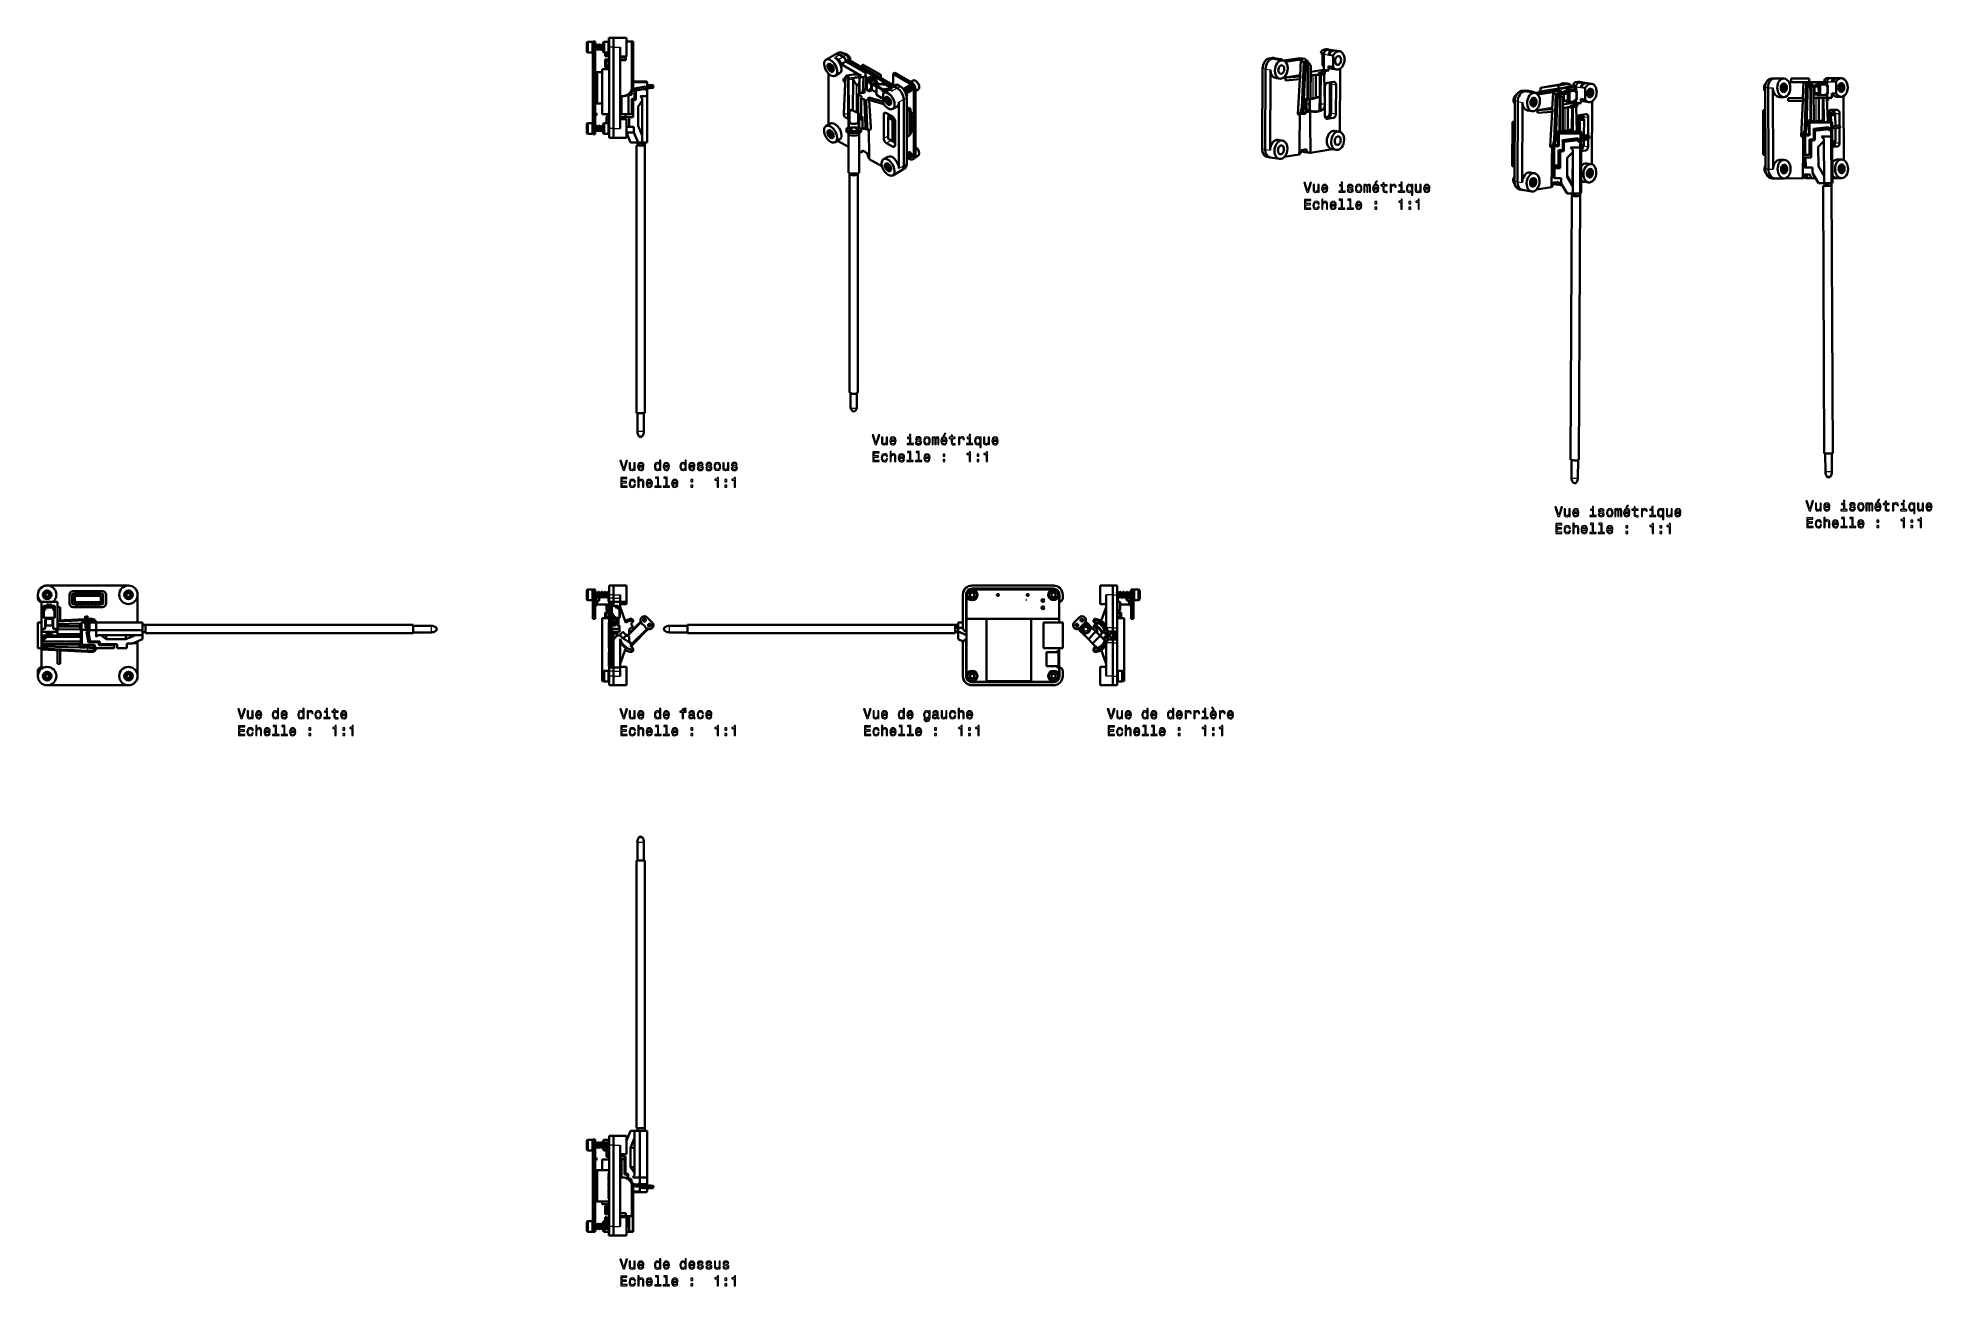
# Model space of a CAD drawing. Extents: x 386 to 1062, y 188 to 634.
import ezdxf

# ---------------------------------------------------------------- set-up
doc = ezdxf.new("R2010")
doc.units = 0

msp = doc.modelspace()

# ---------------------------------------------------------------- linework, layer by layer
at = {"color": 7, "lineweight": 35, "ltscale": 0.018219}
for p, q in [((582.32, 631.71), (582.32, 630.98)), ((588.13, 631.71), (588.13, 630.98)), ((582.32, 602.71), (582.32, 601.98)), ((588.13, 602.71), (588.13, 601.98))]:
    msp.add_line(p, q, dxfattribs=at)
at = {"color": 7, "lineweight": 35, "ltscale": 0.051781}
for p, q in [((582.32, 630.98), (582.32, 628.91)), ((588.13, 630.98), (588.13, 628.91)), ((582.32, 601.98), (582.32, 599.91)), ((588.13, 601.98), (588.13, 599.91))]:
    msp.add_line(p, q, dxfattribs=at)
at = {"color": 7, "lineweight": 13, "ltscale": 0.024727}
for p, q in [((582.82, 632.21), (582.82, 631.22)), ((584.22, 632.21), (584.22, 631.22)), ((588.63, 632.21), (588.63, 631.22)), ((590.03, 632.21), (590.03, 631.22)), ((582.82, 603.21), (582.82, 602.22)), ((584.22, 603.21), (584.22, 602.22)), ((588.63, 603.21), (588.63, 602.22)), ((590.03, 603.21), (590.03, 602.22)), ((582.82, 240.63), (582.82, 239.64)), ((584.22, 240.63), (584.22, 239.64)), ((590.03, 240.63), (590.03, 239.64)), ((582.82, 211.63), (582.82, 210.64)), ((584.22, 211.63), (584.22, 210.64))]:
    msp.add_line(p, q, dxfattribs=at)
at = {"color": 7, "lineweight": 35, "ltscale": 0.035001}
for p, q in [((584.22, 632.21), (582.82, 632.21)), ((590.03, 632.21), (588.63, 632.21)), ((584.22, 628.41), (582.82, 628.41)), ((590.03, 628.41), (588.63, 628.41)), ((584.22, 603.21), (582.82, 603.21)), ((590.03, 603.21), (588.63, 603.21)), ((584.22, 599.41), (582.82, 599.41)), ((590.03, 599.41), (588.63, 599.41)), ((584.22, 436.9), (582.82, 436.9)), ((584.22, 433.1), (582.82, 433.1)), ((584.22, 433.02), (582.82, 433.02)), ((777.7, 436.9), (779.1, 436.9)), ((777.7, 436.82), (779.1, 436.82)), ((777.7, 433.02), (779.1, 433.02)), ((590.03, 407.9), (588.63, 407.9)), ((771.89, 407.9), (773.29, 407.9)), ((590.03, 404.1), (588.63, 404.1)), ((771.89, 404.1), (773.29, 404.1)), ((584.22, 240.63), (582.82, 240.63)), ((584.22, 236.83), (582.82, 236.83)), ((590.03, 240.63), (588.63, 240.63)), ((584.22, 211.63), (582.82, 211.63)), ((584.22, 207.83), (582.82, 207.83)), ((590.03, 207.83), (588.63, 207.83))]:
    msp.add_line(p, q, dxfattribs=at)
at = {"color": 7, "lineweight": 13, "ltscale": 0.070273}
for p, q in [((582.82, 631.22), (582.82, 628.41)), ((584.22, 631.22), (584.22, 628.41)), ((588.63, 631.22), (588.63, 628.41)), ((590.03, 631.22), (590.03, 628.41)), ((582.82, 602.22), (582.82, 599.41)), ((584.22, 602.22), (584.22, 599.41)), ((588.63, 602.22), (588.63, 599.41)), ((590.03, 602.22), (590.03, 599.41)), ((582.82, 239.64), (582.82, 236.83)), ((584.22, 239.64), (584.22, 236.83)), ((582.82, 210.64), (582.82, 207.83)), ((584.22, 210.64), (584.22, 207.83))]:
    msp.add_line(p, q, dxfattribs=at)
at = {"color": 7, "lineweight": 35, "ltscale": 0.023425}
for p, q in [((584.32, 632.11), (584.32, 631.17)), ((590.13, 632.11), (590.13, 631.17)), ((584.32, 603.11), (584.32, 602.17)), ((590.13, 603.11), (590.13, 602.17))]:
    msp.add_line(p, q, dxfattribs=at)
at = {"color": 7, "lineweight": 35, "ltscale": 0.066574}
for p, q in [((584.32, 631.17), (584.32, 628.51)), ((590.13, 631.17), (590.13, 628.51)), ((584.32, 602.17), (584.32, 599.51)), ((590.13, 602.17), (590.13, 599.51)), ((584.32, 239.59), (584.32, 236.93)), ((584.32, 210.59), (584.32, 207.93))]:
    msp.add_line(p, q, dxfattribs=at)
at = {"color": 7, "lineweight": 13, "ltscale": 0.013014}
for p, q in [((584.42, 631.31), (584.42, 630.79)), ((584.5, 631.31), (584.5, 630.79)), ((590.23, 631.31), (590.23, 630.79)), ((590.31, 631.31), (590.31, 630.79)), ((584.42, 602.31), (584.42, 601.79)), ((584.5, 602.31), (584.5, 601.79)), ((590.23, 602.31), (590.23, 601.79)), ((590.31, 602.31), (590.31, 601.79))]:
    msp.add_line(p, q, dxfattribs=at)
at = {"color": 7, "lineweight": 35, "ltscale": 0.002}
for p, q in [((584.5, 631.31), (584.42, 631.31)), ((584.5, 629.31), (584.42, 629.31)), ((584.5, 602.31), (584.42, 602.31)), ((584.5, 600.31), (584.42, 600.31)), ((584.5, 436), (584.42, 436)), ((777.42, 436), (777.5, 436)), ((777.42, 435.92), (777.5, 435.92)), ((584.5, 239.73), (584.42, 239.73)), ((584.5, 237.73), (584.42, 237.73)), ((584.5, 210.73), (584.42, 210.73)), ((584.5, 208.73), (584.42, 208.73))]:
    msp.add_line(p, q, dxfattribs=at)
at = {"color": 7, "lineweight": 13, "ltscale": 0.036986}
for p, q in [((584.42, 630.79), (584.42, 629.31)), ((590.23, 630.79), (590.23, 629.31)), ((590.31, 630.79), (590.31, 629.31)), ((584.42, 601.79), (584.42, 600.31)), ((590.23, 601.79), (590.23, 600.31)), ((590.31, 601.79), (590.31, 600.31))]:
    msp.add_line(p, q, dxfattribs=at)
at = {"color": 7, "lineweight": 13, "ltscale": 0.00659}
for p, q in [((584.5, 630.79), (584.5, 630.52)), ((584.5, 601.79), (584.5, 601.52))]:
    msp.add_line(p, q, dxfattribs=at)
at = {"color": 7, "lineweight": 13, "ltscale": 0.001169}
for p, q in [((584.5, 629.35), (584.51, 629.39)), ((584.5, 600.35), (584.51, 600.39))]:
    msp.add_line(p, q, dxfattribs=at)
at = {"color": 7, "lineweight": 13, "ltscale": 0.000950623}
for p, q in [((584.5, 629.35), (584.5, 629.31)), ((584.5, 600.35), (584.5, 600.31))]:
    msp.add_line(p, q, dxfattribs=at)
at = {"color": 7, "lineweight": 13, "ltscale": 0.00203}
for p, q in [((584.51, 630.31), (584.51, 630.39)), ((584.51, 601.31), (584.51, 601.39))]:
    msp.add_line(p, q, dxfattribs=at)
at = {"color": 7, "lineweight": 13, "ltscale": 0.000431891}
for p, q in [((584.53, 630.39), (584.51, 630.39)), ((584.53, 601.39), (584.51, 601.39))]:
    msp.add_line(p, q, dxfattribs=at)
at = {"color": 7, "lineweight": 13, "ltscale": 0.004219}
for p, q in [((584.52, 630.14), (584.51, 630.31)), ((584.52, 601.14), (584.51, 601.31))]:
    msp.add_line(p, q, dxfattribs=at)
at = {"color": 7, "lineweight": 13, "ltscale": 0.00034713}
for p, q in [((584.53, 630.31), (584.51, 630.31)), ((584.53, 601.31), (584.51, 601.31))]:
    msp.add_line(p, q, dxfattribs=at)
at = {"color": 7, "lineweight": 13, "ltscale": 0.003234}
msp.add_line((584.51, 629.39), (584.52, 629.52), dxfattribs=at)
at = {"color": 7, "lineweight": 35}
for p, q in [((584.52, 599.31), (584.52, 632.31)), ((585.33, 599.31), (585.33, 632.31)), ((590.33, 601.31), (590.33, 630.31)), ((590.37, 601.31), (590.37, 630.31)), ((591.87, 630.31), (591.87, 601.31)), ((591.87, 601.31), (591.87, 630.31)), ((594.27, 630.31), (594.27, 601.31)), ((823.34, 594.03), (823.46, 622.65)), ((824.53, 622.48), (824.41, 593.86)), ((824.41, 593.86), (824.53, 622.48)), ((826.25, 622.2), (826.13, 593.58)), ((851, 600.16), (851.1, 622.6)), ((699.63, 615.22), (699.63, 591.54)), ((1002.89, 586.8), (1002.76, 615.8)), ((1003.82, 615.8), (1003.95, 586.8)), ((1003.95, 586.8), (1003.82, 615.8)), ((1005.52, 615.81), (1005.65, 586.81)), ((693.71, 587), (693.71, 610.68)), ((695.41, 587.98), (695.41, 611.66)), ((695.41, 611.66), (695.41, 587.98)), ((696.47, 612.27), (696.47, 588.59)), ((699.06, 614.89), (699.06, 591.21)), ((913.31, 582.43), (913.44, 611.05)), ((914.51, 610.88), (914.39, 582.25)), ((914.39, 582.25), (914.51, 610.88)), ((916.23, 610.6), (916.1, 581.98)), ((940.98, 588.56), (941.07, 611)), ((1030.8, 590.03), (1030.71, 612.8)), ((600.02, 499.76), (600.02, 595.26)), ((603.02, 499.76), (603.02, 595.26)), ((676.09, 507.48), (676.09, 585.34)), ((679.09, 507.48), (679.09, 585.34)), ((933.35, 483.17), (933.76, 577.43)), ((936.35, 483.16), (936.76, 577.41)), ((1023.88, 485.33), (1023.47, 580.83)), ((1026.88, 485.35), (1026.47, 580.85)), ((418.78, 438.3), (389.78, 438.3)), ((389.78, 438.3), (418.78, 438.3)), ((748.84, 438.3), (719.84, 438.3)), ((719.84, 437.2), (748.84, 437.2)), ((719.84, 437), (748.84, 437)), ((748.84, 436.92), (719.84, 436.92)), ((771.59, 406), (771.59, 435)), ((587.83, 404.15), (587.83, 426.65)), ((717.84, 406), (717.84, 426.42)), ((717.84, 426.42), (750.84, 426.42)), ((724.94, 426.42), (724.94, 404.15)), ((740.94, 404.15), (740.94, 426.42)), ((774.09, 426.65), (774.09, 404.15)), ((520.33, 424.25), (424.83, 424.25)), ((520.33, 421.25), (424.83, 421.25)), ((618.29, 424.25), (713.79, 424.25)), ((618.29, 421.25), (713.79, 421.25)), ((389.78, 402.7), (418.78, 402.7)), ((719.84, 404), (748.84, 404)), ((719.84, 403.8), (748.84, 403.8)), ((719.84, 402.7), (748.84, 402.7)), ((600.02, 340.28), (600.02, 244.78)), ((603.02, 340.28), (603.02, 244.78)), ((584.52, 209.73), (584.52, 238.73)), ((585.33, 209.73), (585.33, 238.73)), ((590.33, 238.73), (590.33, 209.73)), ((590.37, 209.73), (590.37, 238.73)), ((591.87, 238.73), (591.87, 209.73)), ((591.87, 209.73), (591.87, 238.73)), ((594.27, 238.73), (594.27, 209.73))]:
    msp.add_line(p, q, dxfattribs=at)
at = {"color": 7, "lineweight": 35, "ltscale": 0.020125}
for p, q in [((585.33, 632.31), (584.52, 632.31)), ((585.33, 599.31), (584.52, 599.31)), ((585.33, 436.92), (584.52, 436.92)), ((776.59, 436.92), (777.4, 436.92)), ((585.33, 426.42), (584.52, 426.42)), ((776.59, 426.42), (777.4, 426.42)), ((590.33, 414.9), (591.13, 414.9)), ((590.33, 414.55), (591.13, 414.55)), ((590.33, 409.45), (591.13, 409.45)), ((590.33, 409.1), (591.13, 409.1)), ((585.33, 240.73), (584.52, 240.73)), ((585.33, 207.73), (584.52, 207.73))]:
    msp.add_line(p, q, dxfattribs=at)
at = {"color": 7, "lineweight": 35, "ltscale": 0.001473}
for p, q in [((585.33, 631.14), (585.36, 631.08)), ((585.33, 602.14), (585.36, 602.08))]:
    msp.add_line(p, q, dxfattribs=at)
at = {"color": 7, "lineweight": 13, "ltscale": 0.000600883}
for p, q in [((585.33, 630.33), (585.33, 630.31)), ((585.33, 601.33), (585.33, 601.31))]:
    msp.add_line(p, q, dxfattribs=at)
at = {"color": 7, "lineweight": 35, "ltscale": 0.001638}
msp.add_line((585.36, 629.32), (585.33, 629.38), dxfattribs=at)
at = {"color": 7, "lineweight": 35, "ltscale": 0.000671387}
for p, q in [((585.41, 629.31), (585.39, 629.31)), ((585.61, 631.31), (585.59, 631.31)), ((586.21, 629.31), (586.19, 629.31)), ((586.41, 631.31), (586.39, 631.31)), ((586.61, 629.31), (586.59, 629.31)), ((587.21, 631.31), (587.19, 631.31)), ((587.41, 629.31), (587.39, 629.31)), ((587.61, 631.31), (587.59, 631.31)), ((585.61, 602.31), (585.59, 602.31)), ((586.41, 602.31), (586.39, 602.31)), ((587.21, 602.31), (587.19, 602.31)), ((587.61, 602.31), (587.59, 602.31)), ((585.41, 600.31), (585.39, 600.31)), ((586.21, 600.31), (586.19, 600.31)), ((586.61, 600.31), (586.59, 600.31)), ((587.41, 600.31), (587.39, 600.31)), ((590.21, 600.31), (590.19, 600.31)), ((585.71, 434), (585.69, 434)), ((585.91, 436), (585.89, 436)), ((586.11, 434), (586.09, 434)), ((586.71, 436), (586.69, 436)), ((586.91, 434), (586.89, 434)), ((587.11, 436), (587.09, 436)), ((587.71, 434), (587.69, 434)), ((587.91, 436), (587.89, 436)), ((588.11, 434), (588.09, 434)), ((588.71, 436), (588.69, 436)), ((588.91, 434), (588.89, 434)), ((589.11, 436), (589.09, 436)), ((589.71, 434), (589.69, 434)), ((589.91, 436), (589.89, 436)), ((590.11, 434), (590.09, 434)), ((771.81, 433.92), (771.84, 433.92)), ((772.01, 436), (772.04, 436)), ((772.01, 435.92), (772.04, 435.92)), ((772.21, 433.92), (772.24, 433.92)), ((772.81, 436), (772.84, 436)), ((772.81, 435.92), (772.84, 435.92)), ((773.01, 433.92), (773.04, 433.92)), ((773.21, 436), (773.24, 436)), ((773.21, 435.92), (773.24, 435.92)), ((773.81, 433.92), (773.84, 433.92)), ((774.01, 436), (774.04, 436)), ((774.01, 435.92), (774.04, 435.92)), ((774.21, 433.92), (774.24, 433.92)), ((774.81, 436), (774.84, 436)), ((774.81, 435.92), (774.84, 435.92)), ((775.01, 433.92), (775.04, 433.92)), ((775.21, 436), (775.24, 436)), ((775.21, 435.92), (775.24, 435.92)), ((775.81, 433.92), (775.84, 433.92)), ((776.01, 436), (776.04, 436)), ((776.01, 435.92), (776.04, 435.92)), ((776.21, 433.92), (776.24, 433.92)), ((585.41, 239.73), (585.39, 239.73)), ((585.61, 237.73), (585.59, 237.73)), ((586.21, 239.73), (586.19, 239.73)), ((586.41, 237.73), (586.39, 237.73)), ((586.61, 239.73), (586.59, 239.73)), ((587.21, 237.73), (587.19, 237.73)), ((587.41, 239.73), (587.39, 239.73)), ((587.61, 237.73), (587.59, 237.73)), ((588.21, 239.73), (588.19, 239.73)), ((588.41, 237.73), (588.39, 237.73)), ((588.61, 239.73), (588.59, 239.73)), ((589.21, 237.73), (589.19, 237.73)), ((589.41, 239.73), (589.39, 239.73)), ((589.61, 237.73), (589.59, 237.73)), ((590.21, 239.73), (590.19, 239.73)), ((585.41, 210.73), (585.39, 210.73)), ((586.21, 210.73), (586.19, 210.73)), ((586.61, 210.73), (586.59, 210.73)), ((587.41, 210.73), (587.39, 210.73)), ((588.21, 210.73), (588.19, 210.73)), ((588.61, 210.73), (588.59, 210.73)), ((589.41, 210.73), (589.39, 210.73)), ((590.21, 210.73), (590.19, 210.73)), ((585.61, 208.73), (585.59, 208.73)), ((586.41, 208.73), (586.39, 208.73)), ((587.21, 208.73), (587.19, 208.73)), ((587.61, 208.73), (587.59, 208.73)), ((588.41, 208.73), (588.39, 208.73)), ((589.21, 208.73), (589.19, 208.73)), ((589.61, 208.73), (589.59, 208.73))]:
    msp.add_line(p, q, dxfattribs=at)
at = {"color": 7, "lineweight": 35, "ltscale": 0.006019}
for p, q in [((585.56, 631.29), (585.44, 631.08)), ((586.04, 631.29), (586.16, 631.08)), ((586.24, 629.32), (586.36, 629.53)), ((586.56, 629.32), (586.44, 629.53)), ((587.04, 629.32), (587.16, 629.53)), ((587.24, 631.29), (587.36, 631.08)), ((587.56, 631.29), (587.44, 631.08)), ((585.56, 602.29), (585.44, 602.08)), ((586.04, 602.29), (586.16, 602.08)), ((587.24, 602.29), (587.36, 602.08)), ((587.56, 602.29), (587.44, 602.08)), ((772.19, 433.94), (772.07, 434.15)), ((773.39, 433.94), (773.27, 434.15)), ((774.19, 433.94), (774.07, 434.15)), ((775.39, 433.94), (775.27, 434.15)), ((776.19, 433.94), (776.07, 434.15))]:
    msp.add_line(p, q, dxfattribs=at)
at = {"color": 7, "lineweight": 35, "ltscale": 0.006018}
for p, q in [((585.44, 629.32), (585.56, 629.53)), ((585.64, 631.29), (585.76, 631.08)), ((585.76, 629.32), (585.64, 629.53)), ((585.96, 631.29), (585.84, 631.08)), ((585.84, 629.32), (585.96, 629.53)), ((586.16, 629.32), (586.04, 629.53)), ((586.36, 631.29), (586.24, 631.08)), ((586.44, 631.29), (586.56, 631.08)), ((586.76, 631.29), (586.64, 631.08)), ((586.64, 629.32), (586.76, 629.53)), ((586.84, 631.29), (586.96, 631.08)), ((586.96, 629.32), (586.84, 629.53)), ((587.16, 631.29), (587.04, 631.08)), ((587.36, 629.32), (587.24, 629.53)), ((587.44, 629.32), (587.56, 629.53)), ((587.64, 631.29), (587.76, 631.08)), ((587.76, 629.32), (587.64, 629.53)), ((587.96, 631.29), (587.84, 631.08)), ((587.84, 629.32), (587.96, 629.53)), ((585.64, 602.29), (585.76, 602.08)), ((585.96, 602.29), (585.84, 602.08)), ((586.36, 602.29), (586.24, 602.08)), ((586.44, 602.29), (586.56, 602.08)), ((586.76, 602.29), (586.64, 602.08)), ((586.84, 602.29), (586.96, 602.08)), ((587.16, 602.29), (587.04, 602.08)), ((587.64, 602.29), (587.76, 602.08)), ((587.96, 602.29), (587.84, 602.08)), ((585.34, 433.94), (585.46, 434.15)), ((585.54, 435.98), (585.66, 435.78)), ((585.74, 434.02), (585.86, 434.22)), ((586.06, 434.02), (585.94, 434.22)), ((586.54, 434.02), (586.66, 434.22)), ((586.74, 435.98), (586.86, 435.78)), ((587.06, 435.98), (586.94, 435.78)), ((587.54, 435.98), (587.66, 435.78)), ((587.74, 434.02), (587.86, 434.22)), ((588.06, 434.02), (587.94, 434.22)), ((588.54, 434.02), (588.66, 434.22)), ((588.74, 435.98), (588.86, 435.78)), ((589.06, 435.98), (588.94, 435.78)), ((589.54, 435.98), (589.66, 435.78)), ((589.74, 434.02), (589.86, 434.22)), ((590.06, 434.02), (589.94, 434.22)), ((771.79, 433.94), (771.67, 434.15)), ((771.86, 433.94), (771.98, 434.15)), ((772.39, 435.98), (772.27, 435.78)), ((772.39, 435.91), (772.27, 435.7)), ((772.59, 433.94), (772.47, 434.15)), ((772.86, 435.98), (772.98, 435.78)), ((772.86, 435.91), (772.98, 435.7)), ((772.99, 433.94), (772.87, 434.15)), ((773.19, 435.98), (773.07, 435.78)), ((773.19, 435.91), (773.07, 435.7)), ((773.79, 433.94), (773.67, 434.15)), ((773.86, 433.94), (773.98, 434.15)), ((774.39, 435.98), (774.27, 435.78)), ((774.39, 435.91), (774.27, 435.7)), ((774.59, 433.94), (774.47, 434.15)), ((774.86, 435.98), (774.98, 435.78)), ((774.86, 435.91), (774.98, 435.7)), ((774.99, 433.94), (774.87, 434.15)), ((775.19, 435.98), (775.07, 435.78)), ((775.19, 435.91), (775.07, 435.7)), ((775.79, 433.94), (775.67, 434.15)), ((775.86, 433.94), (775.98, 434.15)), ((776.39, 435.98), (776.27, 435.78)), ((776.39, 435.91), (776.27, 435.7)), ((776.59, 433.94), (776.47, 434.15)), ((585.56, 237.75), (585.44, 237.96)), ((586.04, 237.75), (586.16, 237.96)), ((586.24, 239.72), (586.36, 239.51)), ((586.56, 239.72), (586.44, 239.51)), ((587.04, 239.72), (587.16, 239.51)), ((587.24, 237.75), (587.36, 237.96)), ((587.56, 237.75), (587.44, 237.96)), ((588.04, 237.75), (588.16, 237.96)), ((588.24, 239.72), (588.36, 239.51)), ((588.56, 239.72), (588.44, 239.51)), ((589.04, 239.72), (589.16, 239.51)), ((589.24, 237.75), (589.36, 237.96)), ((589.56, 237.75), (589.44, 237.96)), ((590.04, 237.75), (590.16, 237.96)), ((586.24, 210.72), (586.36, 210.51)), ((586.56, 210.72), (586.44, 210.51)), ((587.04, 210.72), (587.16, 210.51)), ((588.24, 210.72), (588.36, 210.51)), ((588.56, 210.72), (588.44, 210.51)), ((589.04, 210.72), (589.16, 210.51)), ((585.56, 208.75), (585.44, 208.96)), ((586.04, 208.75), (586.16, 208.96)), ((587.24, 208.75), (587.36, 208.96)), ((587.56, 208.75), (587.44, 208.96)), ((588.04, 208.75), (588.16, 208.96)), ((589.24, 208.75), (589.36, 208.96)), ((589.56, 208.75), (589.44, 208.96)), ((590.04, 208.75), (590.16, 208.96))]:
    msp.add_line(p, q, dxfattribs=at)
at = {"color": 7, "lineweight": 13, "ltscale": 0.011867}
for p, q in [((585.67, 630.31), (585.64, 630.78)), ((586.07, 630.31), (586.04, 630.78)), ((586.47, 630.31), (586.44, 630.78)), ((586.87, 630.31), (586.84, 630.78)), ((587.27, 630.31), (587.24, 630.78)), ((587.67, 630.31), (587.64, 630.78)), ((588.07, 630.31), (588.04, 630.78)), ((585.67, 601.31), (585.64, 601.78)), ((586.07, 601.31), (586.04, 601.78)), ((586.47, 601.31), (586.44, 601.78)), ((586.87, 601.31), (586.84, 601.78)), ((587.27, 601.31), (587.24, 601.78)), ((587.67, 601.31), (587.64, 601.78)), ((588.07, 601.31), (588.04, 601.78)), ((585.44, 239.21), (585.47, 238.73)), ((585.84, 239.21), (585.87, 238.73)), ((586.24, 239.21), (586.27, 238.73)), ((586.64, 239.21), (586.67, 238.73)), ((587.04, 239.21), (587.07, 238.73)), ((587.44, 239.21), (587.47, 238.73)), ((587.84, 239.21), (587.87, 238.73)), ((588.24, 239.21), (588.27, 238.73)), ((588.64, 239.21), (588.67, 238.73)), ((589.04, 239.21), (589.07, 238.73)), ((589.44, 239.21), (589.47, 238.73)), ((589.84, 239.21), (589.87, 238.73)), ((590.24, 239.21), (590.27, 238.73)), ((585.44, 210.21), (585.47, 209.73)), ((585.84, 210.21), (585.87, 209.73)), ((586.24, 210.21), (586.27, 209.73)), ((586.64, 210.21), (586.67, 209.73)), ((587.04, 210.21), (587.07, 209.73)), ((587.44, 210.21), (587.47, 209.73)), ((587.84, 210.21), (587.87, 209.73)), ((588.24, 210.21), (588.27, 209.73)), ((588.64, 210.21), (588.67, 209.73)), ((589.04, 210.21), (589.07, 209.73)), ((589.44, 210.21), (589.47, 209.73)), ((589.84, 210.21), (589.87, 209.73)), ((590.24, 210.21), (590.27, 209.73))]:
    msp.add_line(p, q, dxfattribs=at)
at = {"color": 7, "lineweight": 13, "ltscale": 0.011983}
for p, q in [((585.69, 630.31), (585.66, 630.79)), ((586.09, 630.31), (586.06, 630.79)), ((586.49, 630.31), (586.46, 630.79)), ((586.89, 630.31), (586.86, 630.79)), ((587.29, 630.31), (587.26, 630.79)), ((587.69, 630.31), (587.66, 630.79)), ((588.09, 630.31), (588.06, 630.79)), ((585.46, 239.21), (585.49, 238.73)), ((585.86, 239.21), (585.89, 238.73)), ((586.66, 239.21), (586.69, 238.73)), ((587.46, 239.21), (587.49, 238.73)), ((587.86, 239.21), (587.89, 238.73)), ((588.66, 239.21), (588.69, 238.73)), ((589.46, 239.21), (589.49, 238.73)), ((589.86, 239.21), (589.89, 238.73)), ((585.46, 210.21), (585.49, 209.73)), ((585.86, 210.21), (585.89, 209.73)), ((586.66, 210.21), (586.69, 209.73)), ((587.46, 210.21), (587.49, 209.73)), ((587.86, 210.21), (587.89, 209.73)), ((588.66, 210.21), (588.69, 209.73)), ((589.46, 210.21), (589.49, 209.73)), ((589.86, 210.21), (589.89, 209.73))]:
    msp.add_line(p, q, dxfattribs=at)
at = {"color": 7, "lineweight": 13, "ltscale": 0.012041}
for p, q in [((585.68, 630.79), (585.71, 630.31)), ((586.08, 630.79), (586.11, 630.31)), ((586.48, 630.79), (586.51, 630.31)), ((586.88, 630.79), (586.91, 630.31)), ((587.28, 630.79), (587.31, 630.31)), ((587.68, 630.79), (587.71, 630.31)), ((588.08, 630.79), (588.11, 630.31)), ((585.68, 601.79), (585.71, 601.31)), ((586.08, 601.79), (586.11, 601.31)), ((586.48, 601.79), (586.51, 601.31)), ((586.88, 601.79), (586.91, 601.31)), ((587.28, 601.79), (587.31, 601.31)), ((587.68, 601.79), (587.71, 601.31)), ((588.08, 601.79), (588.11, 601.31))]:
    msp.add_line(p, q, dxfattribs=at)
at = {"color": 7, "lineweight": 13, "ltscale": 0.011916}
for p, q in [((585.7, 630.78), (585.73, 630.31)), ((586.1, 630.78), (586.13, 630.31)), ((586.5, 630.78), (586.53, 630.31)), ((586.9, 630.78), (586.93, 630.31)), ((587.3, 630.78), (587.33, 630.31)), ((587.7, 630.78), (587.73, 630.31)), ((585.7, 601.78), (585.73, 601.31)), ((586.1, 601.78), (586.13, 601.31)), ((586.5, 601.78), (586.53, 601.31)), ((586.9, 601.78), (586.93, 601.31)), ((587.3, 601.78), (587.33, 601.31)), ((587.7, 601.78), (587.73, 601.31))]:
    msp.add_line(p, q, dxfattribs=at)
at = {"color": 7, "lineweight": 35, "ltscale": 0.000669861}
for p, q in [((585.81, 629.31), (585.79, 629.31)), ((586.01, 631.31), (585.99, 631.31)), ((586.81, 631.31), (586.79, 631.31)), ((587.01, 629.31), (586.99, 629.31)), ((587.81, 629.31), (587.79, 629.31)), ((588.01, 631.31), (587.99, 631.31)), ((586.01, 602.31), (585.99, 602.31)), ((586.81, 602.31), (586.79, 602.31)), ((588.01, 602.31), (587.99, 602.31)), ((585.81, 600.31), (585.79, 600.31)), ((587.01, 600.31), (586.99, 600.31)), ((587.81, 600.31), (587.79, 600.31)), ((585.51, 436), (585.49, 436)), ((586.31, 436), (586.29, 436)), ((586.51, 434), (586.49, 434)), ((587.31, 434), (587.29, 434)), ((587.51, 436), (587.49, 436)), ((588.31, 436), (588.29, 436)), ((588.51, 434), (588.49, 434)), ((589.31, 434), (589.29, 434)), ((589.51, 436), (589.49, 436)), ((590.31, 436), (590.29, 436)), ((771.61, 436), (771.64, 436)), ((771.61, 435.92), (771.64, 435.92)), ((772.41, 436), (772.44, 436)), ((772.41, 435.92), (772.44, 435.92)), ((772.61, 433.92), (772.64, 433.92)), ((773.41, 433.92), (773.44, 433.92)), ((773.61, 436), (773.64, 436)), ((773.61, 435.92), (773.64, 435.92)), ((774.41, 436), (774.44, 436)), ((774.41, 435.92), (774.44, 435.92)), ((774.61, 433.92), (774.64, 433.92)), ((775.41, 433.92), (775.44, 433.92)), ((775.61, 436), (775.64, 436)), ((775.61, 435.92), (775.64, 435.92)), ((776.41, 436), (776.44, 436)), ((776.41, 435.92), (776.44, 435.92)), ((585.81, 239.73), (585.79, 239.73)), ((586.01, 237.73), (585.99, 237.73)), ((586.81, 237.73), (586.79, 237.73)), ((587.01, 239.73), (586.99, 239.73)), ((587.81, 239.73), (587.79, 239.73)), ((588.01, 237.73), (587.99, 237.73)), ((588.81, 237.73), (588.79, 237.73)), ((589.01, 239.73), (588.99, 239.73)), ((589.81, 239.73), (589.79, 239.73)), ((590.01, 237.73), (589.99, 237.73)), ((585.81, 210.73), (585.79, 210.73)), ((587.01, 210.73), (586.99, 210.73)), ((587.81, 210.73), (587.79, 210.73)), ((589.01, 210.73), (588.99, 210.73)), ((589.81, 210.73), (589.79, 210.73)), ((586.01, 208.73), (585.99, 208.73)), ((586.81, 208.73), (586.79, 208.73)), ((588.01, 208.73), (587.99, 208.73)), ((588.81, 208.73), (588.79, 208.73)), ((590.01, 208.73), (589.99, 208.73))]:
    msp.add_line(p, q, dxfattribs=at)
at = {"color": 7, "lineweight": 35, "ltscale": 0.004546}
for p, q in [((588.04, 631.29), (588.13, 631.14)), ((588.04, 602.29), (588.13, 602.14)), ((590.24, 239.72), (590.33, 239.56)), ((590.24, 210.72), (590.33, 210.56))]:
    msp.add_line(p, q, dxfattribs=at)
at = {"color": 7, "lineweight": 35, "ltscale": 0.00438}
for p, q in [((588.13, 629.38), (588.04, 629.53)), ((588.13, 600.38), (588.04, 600.53))]:
    msp.add_line(p, q, dxfattribs=at)
at = {"color": 7, "lineweight": 13, "ltscale": 0.011309}
for p, q in [((588.1, 630.78), (588.13, 630.33)), ((588.1, 601.78), (588.13, 601.33))]:
    msp.add_line(p, q, dxfattribs=at)
at = {"color": 7, "lineweight": 13, "ltscale": 0.006177}
for p, q in [((588.11, 630.31), (588.13, 630.06)), ((588.11, 601.31), (588.13, 601.06))]:
    msp.add_line(p, q, dxfattribs=at)
at = {"color": 7, "lineweight": 35, "ltscale": 0.000523376}
msp.add_line((590.14, 629.26), (590.17, 629.26), dxfattribs=at)
at = {"color": 7, "lineweight": 35, "ltscale": 0.000604248}
msp.add_line((590.17, 629.26), (590.17, 629.29), dxfattribs=at)
at = {"color": 7, "lineweight": 35, "ltscale": 0.001605}
for p, q in [((590.17, 629.26), (590.23, 629.26)), ((590.17, 627.72), (590.23, 627.72)), ((590.17, 627.36), (590.23, 627.36))]:
    msp.add_line(p, q, dxfattribs=at)
at = {"color": 7, "lineweight": 35, "ltscale": 0.038625}
for p, q in [((590.18, 629.26), (590.18, 627.72)), ((589.12, 623.74), (589.12, 625.28)), ((589.29, 623.74), (589.29, 625.28)), ((590.18, 625.28), (590.18, 623.74))]:
    msp.add_line(p, q, dxfattribs=at)
at = {"color": 7, "lineweight": 35, "ltscale": 0.001244}
for p, q in [((590.18, 628.67), (590.23, 628.67)), ((590.18, 628.31), (590.23, 628.31))]:
    msp.add_line(p, q, dxfattribs=at)
at = {"color": 7, "lineweight": 35, "ltscale": 0.037001}
msp.add_line((590.23, 632.12), (590.23, 633.6), dxfattribs=at)
at = {"color": 7, "lineweight": 35, "ltscale": 0.002499}
for p, q in [((590.23, 633.6), (590.33, 633.6)), ((590.23, 632.12), (590.33, 632.12)), ((590.23, 627.88), (590.33, 627.88)), ((590.23, 626.79), (590.33, 626.79)), ((840.16, 611.59), (840.18, 611.69)), ((1025.56, 603.74), (1025.56, 603.64)), ((1025.69, 603.74), (1025.69, 603.64)), ((1025.69, 603.74), (1025.69, 603.64)), ((1026.02, 603.65), (1026.02, 603.75)), ((1026.02, 603.65), (1026.02, 603.75)), ((1027.49, 606.1), (1027.49, 606)), ((1027.49, 606.1), (1027.49, 606)), ((1027.81, 606.1), (1027.81, 606.2)), ((1027.81, 606.1), (1027.81, 606.2)), ((398.73, 433.95), (398.73, 434.05)), ((398.73, 433.95), (398.73, 434.05)), ((398.73, 432.95), (398.73, 433.05)), ((398.73, 432.95), (398.73, 433.05)), ((399.48, 433.95), (399.48, 434.05)), ((399.48, 432.95), (399.48, 433.05)), ((409.83, 434.05), (409.83, 433.95)), ((409.83, 434.05), (409.83, 433.95)), ((409.83, 433.05), (409.83, 432.95)), ((409.83, 433.05), (409.83, 432.95)), ((585.48, 433.77), (585.58, 433.77)), ((585.48, 433.77), (585.58, 433.77)), ((585.58, 433.77), (585.48, 433.77)), ((585.58, 433.07), (585.48, 433.07)), ((585.58, 433.07), (585.48, 433.07)), ((590.08, 433.77), (590.18, 433.77)), ((590.08, 433.07), (590.18, 433.07)), ((771.84, 433.77), (771.74, 433.77)), ((771.84, 433.07), (771.74, 433.07)), ((776.34, 433.77), (776.44, 433.77)), ((776.34, 433.77), (776.44, 433.77)), ((776.44, 433.07), (776.34, 433.07)), ((776.44, 433.07), (776.34, 433.07)), ((776.44, 433.07), (776.34, 433.07)), ((392.53, 426.81), (392.43, 426.81)), ((594.08, 426.81), (593.98, 426.81)), ((590.23, 425.05), (590.33, 425.05)), ((591.18, 425.39), (591.18, 425.49)), ((600.62, 424.54), (600.69, 424.47)), ((590.23, 415.95), (590.33, 415.95)), ((590.23, 414.5), (590.33, 414.5)), ((764.62, 415.99), (764.69, 415.92)), ((590.23, 409.5), (590.33, 409.5)), ((590.23, 213.25), (590.33, 213.25)), ((590.23, 206.44), (590.33, 206.44))]:
    msp.add_line(p, q, dxfattribs=at)
at = {"color": 7, "lineweight": 35, "ltscale": 0.020337}
msp.add_line((590.23, 631.31), (590.23, 632.12), dxfattribs=at)
at = {"color": 7, "lineweight": 35, "ltscale": 0.001999}
for p, q in [((590.31, 631.31), (590.23, 631.31)), ((590.31, 629.31), (590.23, 629.31)), ((590.31, 602.31), (590.23, 602.31)), ((590.31, 600.31), (590.23, 600.31)), ((590.31, 405), (590.23, 405)), ((771.61, 405), (771.69, 405)), ((590.31, 239.73), (590.23, 239.73)), ((590.31, 237.73), (590.23, 237.73))]:
    msp.add_line(p, q, dxfattribs=at)
at = {"color": 7, "lineweight": 35, "ltscale": 0.035718}
msp.add_line((590.23, 627.88), (590.23, 629.31), dxfattribs=at)
at = {"color": 7, "lineweight": 35, "ltscale": 0.032338}
for p, q in [((590.33, 633.6), (590.33, 632.31)), ((1012.02, 617.84), (1012.02, 619.13))]:
    msp.add_line(p, q, dxfattribs=at)
at = {"color": 7, "lineweight": 35, "ltscale": 0.05}
for p, q in [((590.33, 632.31), (590.33, 630.31)), ((594.27, 626.65), (596.27, 626.65)), ((590.33, 601.31), (590.33, 599.31)), ((584.52, 436.92), (584.52, 434.92)), ((585.33, 436.92), (585.33, 434.92)), ((590.33, 437), (590.33, 435)), ((771.59, 435), (771.59, 437)), ((776.59, 434.92), (776.59, 436.92)), ((777.4, 434.92), (777.4, 436.92)), ((389.13, 424.06), (389.13, 426.06)), ((391.93, 424.06), (391.93, 426.06)), ((591.68, 426.4), (593.68, 426.4)), ((592.61, 424.06), (592.61, 426.06)), ((593.16, 424.06), (593.16, 426.06)), ((590.33, 406), (590.33, 404)), ((771.59, 404), (771.59, 406)), ((584.52, 240.73), (584.52, 238.73)), ((585.33, 240.73), (585.33, 238.73)), ((590.33, 240.73), (590.33, 238.73)), ((584.52, 209.73), (584.52, 207.73)), ((585.33, 209.73), (585.33, 207.73)), ((590.33, 209.73), (590.33, 207.73)), ((594.27, 213.39), (596.27, 213.39))]:
    msp.add_line(p, q, dxfattribs=at)
at = {"color": 7, "lineweight": 35, "ltscale": 0.001021}
for p, q in [((590.33, 632.31), (590.37, 632.31)), ((696.48, 608.5), (696.52, 608.48)), ((696.48, 608.5), (696.52, 608.48)), ((697.86, 608.03), (697.89, 608.05)), ((590.33, 599.31), (590.37, 599.31)), ((590.33, 437), (590.37, 437)), ((771.59, 437), (771.55, 437)), ((590.33, 404), (590.37, 404)), ((771.59, 404), (771.55, 404)), ((590.33, 240.73), (590.37, 240.73)), ((590.33, 207.73), (590.37, 207.73))]:
    msp.add_line(p, q, dxfattribs=at)
at = {"color": 7, "lineweight": 13, "ltscale": 0.001021}
for p, q in [((590.33, 630.31), (590.37, 630.31)), ((590.33, 601.31), (590.37, 601.31)), ((590.33, 435), (590.37, 435)), ((771.59, 435), (771.55, 435)), ((590.33, 406), (590.37, 406)), ((771.59, 406), (771.55, 406)), ((590.33, 238.73), (590.37, 238.73)), ((590.33, 209.73), (590.37, 209.73))]:
    msp.add_line(p, q, dxfattribs=at)
at = {"color": 7, "lineweight": 35, "ltscale": 0.0375}
for p, q in [((591.87, 633.61), (590.37, 633.61)), ((591.87, 598.01), (590.37, 598.01)), ((1024.97, 580.84), (1026.47, 580.85)), ((591.87, 438.3), (590.37, 438.3)), ((770.05, 438.3), (771.55, 438.3)), ((593.98, 426.81), (592.48, 426.81)), ((424.83, 424.25), (424.83, 422.75)), ((424.83, 422.75), (424.83, 421.25)), ((520.33, 424.25), (520.33, 422.75)), ((520.33, 422.75), (520.33, 421.25)), ((591.68, 424.06), (591.68, 425.56)), ((618.29, 422.75), (618.29, 424.25)), ((618.29, 421.25), (618.29, 422.75)), ((713.79, 422.75), (713.79, 424.25)), ((713.79, 421.25), (713.79, 422.75)), ((591.87, 402.7), (590.37, 402.7)), ((770.05, 402.7), (771.55, 402.7)), ((591.87, 242.03), (590.37, 242.03)), ((591.87, 206.43), (590.37, 206.43))]:
    msp.add_line(p, q, dxfattribs=at)
at = {"color": 7, "lineweight": 35, "ltscale": 0.0825}
for p, q in [((590.37, 633.61), (590.37, 630.31)), ((591.87, 633.61), (591.87, 630.31)), ((591.87, 633.61), (591.87, 630.31)), ((596.47, 630.31), (596.47, 633.61)), ((596.47, 627.01), (596.47, 630.31)), ((596.47, 601.31), (596.47, 604.61)), ((590.37, 601.31), (590.37, 598.01)), ((591.87, 601.31), (591.87, 598.01)), ((591.87, 601.31), (591.87, 598.01)), ((596.47, 598.01), (596.47, 601.31)), ((590.37, 438.3), (590.37, 435)), ((591.87, 438.3), (591.87, 435)), ((591.87, 438.3), (591.87, 435)), ((770.05, 435), (770.05, 438.3)), ((770.05, 435), (770.05, 438.3)), ((771.55, 435), (771.55, 438.3)), ((775.89, 431.52), (772.59, 431.52)), ((590.37, 406), (590.37, 402.7)), ((591.87, 406), (591.87, 402.7)), ((591.87, 406), (591.87, 402.7)), ((770.05, 402.7), (770.05, 406)), ((770.05, 402.7), (770.05, 406)), ((771.55, 402.7), (771.55, 406)), ((590.37, 242.03), (590.37, 238.73)), ((591.87, 242.03), (591.87, 238.73)), ((591.87, 242.03), (591.87, 238.73)), ((596.47, 238.73), (596.47, 242.03)), ((596.47, 235.43), (596.47, 238.73)), ((590.37, 209.73), (590.37, 206.43)), ((591.87, 209.73), (591.87, 206.43)), ((591.87, 209.73), (591.87, 206.43))]:
    msp.add_line(p, q, dxfattribs=at)
at = {"color": 7, "lineweight": 13, "ltscale": 0.0375}
for p, q in [((591.87, 630.31), (590.37, 630.31)), ((591.87, 601.31), (590.37, 601.31)), ((591.87, 435), (590.37, 435)), ((591.87, 433.75), (590.37, 433.75)), ((770.05, 435), (771.55, 435)), ((770.05, 423.2), (771.55, 423.2)), ((770.05, 417.8), (771.55, 417.8)), ((591.87, 407.8), (590.37, 407.8)), ((591.87, 406), (590.37, 406)), ((770.05, 406), (771.55, 406)), ((591.87, 238.73), (590.37, 238.73)), ((591.87, 209.73), (590.37, 209.73))]:
    msp.add_line(p, q, dxfattribs=at)
at = {"color": 7, "lineweight": 35, "ltscale": 0.060001}
for p, q in [((591.87, 633.61), (594.27, 633.61)), ((591.87, 598.01), (594.27, 598.01)), ((591.87, 438.3), (594.27, 438.3)), ((770.05, 438.3), (767.65, 438.3)), ((591.87, 409.1), (594.27, 409.1)), ((591.87, 402.7), (594.27, 402.7)), ((770.05, 402.7), (767.65, 402.7)), ((591.87, 242.03), (594.27, 242.03)), ((591.87, 206.43), (594.27, 206.43))]:
    msp.add_line(p, q, dxfattribs=at)
at = {"color": 7, "lineweight": 13, "ltscale": 0.060001}
for p, q in [((591.87, 630.31), (594.27, 630.31)), ((591.87, 601.31), (594.27, 601.31)), ((591.87, 435), (594.27, 435)), ((591.87, 433.75), (594.27, 433.75)), ((770.05, 435), (767.65, 435)), ((591.87, 407.8), (594.27, 407.8)), ((591.87, 406), (594.27, 406)), ((770.05, 406), (767.65, 406)), ((591.87, 238.73), (594.27, 238.73)), ((591.87, 209.73), (594.27, 209.73))]:
    msp.add_line(p, q, dxfattribs=at)
at = {"color": 7, "lineweight": 35, "ltscale": 0.055}
for p, q in [((594.27, 633.61), (596.47, 633.61)), ((594.27, 627.01), (596.47, 627.01)), ((594.27, 604.61), (596.47, 604.61)), ((594.27, 598.01), (596.47, 598.01)), ((594.27, 598.01), (596.47, 598.01)), ((594.27, 438.3), (596.47, 438.3)), ((767.65, 438.3), (765.45, 438.3)), ((767.65, 438.3), (765.45, 438.3)), ((594.27, 432.45), (596.47, 432.45)), ((594.27, 431.7), (596.47, 431.7)), ((767.65, 431.7), (765.45, 431.7)), ((594.27, 409.3), (596.47, 409.3)), ((767.65, 409.3), (765.45, 409.3)), ((767.65, 409.3), (765.45, 409.3)), ((594.27, 402.7), (596.47, 402.7)), ((594.27, 402.7), (596.47, 402.7)), ((767.65, 402.7), (765.45, 402.7)), ((594.27, 242.03), (596.47, 242.03)), ((594.27, 235.43), (596.47, 235.43)), ((594.27, 213.03), (596.47, 213.03)), ((594.27, 206.43), (596.47, 206.43)), ((594.27, 206.43), (596.47, 206.43))]:
    msp.add_line(p, q, dxfattribs=at)
at = {"color": 7, "lineweight": 35, "ltscale": 0.048912}
msp.add_line((596.47, 632.31), (598.43, 632.31), dxfattribs=at)
at = {"color": 7, "lineweight": 35, "ltscale": 0.077499}
for p, q in [((596.47, 628.76), (596.47, 631.86)), ((596.47, 599.76), (596.47, 602.86))]:
    msp.add_line(p, q, dxfattribs=at)
at = {"color": 7, "lineweight": 35, "ltscale": 0.412585}
msp.add_line((598.4, 615.81), (598.43, 632.31), dxfattribs=at)
at = {"color": 7, "lineweight": 35, "ltscale": 0.010666}
for p, q in [((598.85, 632.31), (598.43, 632.31)), ((387.78, 415.85), (387.78, 415.42))]:
    msp.add_line(p, q, dxfattribs=at)
at = {"color": 7, "lineweight": 35, "ltscale": 0.412557}
msp.add_line((598.85, 632.31), (598.83, 615.81), dxfattribs=at)
at = {"color": 7, "lineweight": 35, "ltscale": 0.022104}
for p, q in [((845.16, 629.4), (846.03, 629.54)), ((847.1, 629.36), (846.23, 629.22)), ((846.23, 629.22), (847.1, 629.36)), ((848.82, 629.09), (847.95, 628.95)), ((935.13, 617.79), (936.01, 617.93)), ((937.08, 617.76), (936.21, 617.62)), ((936.21, 617.62), (937.08, 617.76)), ((938.8, 617.48), (937.92, 617.34)), ((936.34, 605.57), (937.21, 605.71)), ((936.34, 605.57), (937.21, 605.71))]:
    msp.add_line(p, q, dxfattribs=at)
at = {"color": 7, "lineweight": 13, "ltscale": 0.027187}
for p, q in [((846.23, 629.22), (845.16, 629.4)), ((847.1, 629.36), (846.03, 629.54)), ((828.11, 626.31), (827.04, 626.48)), ((936.21, 617.62), (935.13, 617.79)), ((937.08, 617.76), (936.01, 617.93)), ((918.08, 614.71), (917.01, 614.88))]:
    msp.add_line(p, q, dxfattribs=at)
at = {"color": 7, "lineweight": 13, "ltscale": 0.043501}
for p, q in [((846.23, 629.22), (847.95, 628.95)), ((847.1, 629.36), (848.82, 629.09)), ((828.11, 626.31), (829.83, 626.03)), ((936.21, 617.62), (937.92, 617.34)), ((937.08, 617.76), (938.8, 617.48)), ((918.08, 614.71), (919.8, 614.43)), ((847, 605.33), (848.72, 605.05))]:
    msp.add_line(p, q, dxfattribs=at)
at = {"color": 7, "lineweight": 35, "ltscale": 0.027187}
for p, q in [((847.62, 629.36), (846.54, 629.54)), ((937.59, 617.76), (936.52, 617.93)), ((932.85, 610.63), (931.78, 610.8)), ((932.87, 614.57), (931.79, 614.75)), ((826.19, 590.97), (825.11, 591.14)), ((916.16, 579.37), (915.09, 579.54))]:
    msp.add_line(p, q, dxfattribs=at)
at = {"color": 7, "lineweight": 35, "ltscale": 0.08337}
for p, q in [((847.62, 629.36), (850.91, 628.83)), ((937.59, 617.76), (940.88, 617.23))]:
    msp.add_line(p, q, dxfattribs=at)
at = {"color": 7, "lineweight": 35, "ltscale": 0.4}
for p, q in [((587.83, 606.41), (587.83, 622.41)), ((724.94, 404.15), (740.94, 404.15))]:
    msp.add_line(p, q, dxfattribs=at)
at = {"color": 7, "lineweight": 35, "ltscale": 0.0625}
for p, q in [((587.83, 622.41), (590.33, 622.41)), ((587.83, 606.41), (590.33, 606.41)), ((602.04, 596.26), (602.04, 598.76)), ((774.09, 426.65), (771.59, 426.65)), ((423.83, 420.58), (421.33, 420.58)), ((599.35, 243.78), (599.35, 241.28)), ((587.83, 233.63), (590.33, 233.63)), ((587.83, 217.63), (590.33, 217.63))]:
    msp.add_line(p, q, dxfattribs=at)
at = {"color": 7, "lineweight": 35, "ltscale": 0.033408}
msp.add_line((588.88, 627.07), (588.88, 628.41), dxfattribs=at)
at = {"color": 7, "lineweight": 35, "ltscale": 0.006059}
for p, q in [((588.88, 627.07), (589.12, 627.04)), ((588.88, 625.93), (589.12, 625.96)), ((588.88, 623.09), (589.12, 623.06)), ((588.88, 428.58), (589.12, 428.61)), ((588.88, 427.1), (589.12, 427.07)), ((588.88, 427.08), (589.12, 427.05)), ((773.04, 428.58), (772.8, 428.61)), ((773.04, 428.56), (772.8, 428.6)), ((773.04, 427.08), (772.8, 427.05)), ((588.88, 216.95), (589.12, 216.98)), ((588.88, 214.12), (589.12, 214.08)), ((588.88, 212.97), (589.12, 213))]:
    msp.add_line(p, q, dxfattribs=at)
at = {"color": 7, "lineweight": 35, "ltscale": 0.070813}
for p, q in [((588.88, 623.09), (588.88, 625.93)), ((588.88, 214.12), (588.88, 216.95))]:
    msp.add_line(p, q, dxfattribs=at)
at = {"color": 7, "lineweight": 35, "ltscale": 0.017314}
for p, q in [((589.12, 627.72), (589.12, 628.41)), ((589.29, 627.72), (589.29, 628.41))]:
    msp.add_line(p, q, dxfattribs=at)
at = {"color": 7, "lineweight": 35, "ltscale": 0.00675}
for p, q in [((589.39, 627.72), (589.12, 627.72)), ((589.39, 627.36), (589.12, 627.36)), ((589.12, 625.64), (589.39, 625.64)), ((589.39, 625.28), (589.12, 625.28)), ((589.39, 623.74), (589.12, 623.74)), ((589.39, 623.38), (589.12, 623.38)), ((687.93, 612.37), (687.66, 612.32)), ((589.39, 216.66), (589.12, 216.66)), ((589.39, 216.3), (589.12, 216.3)), ((589.39, 215.71), (589.12, 215.71)), ((589.39, 215.35), (589.12, 215.35)), ((589.39, 214.76), (589.12, 214.76)), ((589.39, 214.4), (589.12, 214.4)), ((589.39, 212.68), (589.12, 212.68)), ((589.39, 212.32), (589.12, 212.32)), ((589.39, 211.73), (589.12, 211.73)), ((589.39, 211.37), (589.12, 211.37)), ((589.39, 210.78), (589.12, 210.78))]:
    msp.add_line(p, q, dxfattribs=at)
at = {"color": 7, "lineweight": 35, "ltscale": 0.008875}
for p, q in [((589.12, 627.36), (589.12, 627.72)), ((589.12, 625.28), (589.12, 625.64)), ((589.12, 623.38), (589.12, 623.74)), ((590.17, 627.36), (590.17, 627.72)), ((590.17, 625.28), (590.17, 625.64)), ((590.17, 623.38), (590.17, 623.74)), ((589.12, 216.66), (589.12, 216.3)), ((590.17, 216.66), (590.17, 216.3)), ((590.33, 216.66), (590.33, 216.3)), ((589.12, 215.71), (589.12, 215.35)), ((589.12, 214.76), (589.12, 214.4)), ((589.12, 212.68), (589.12, 212.32)), ((589.12, 211.73), (589.12, 211.37)), ((590.17, 215.71), (590.17, 215.35)), ((590.17, 214.76), (590.17, 214.4)), ((590.17, 212.68), (590.17, 212.32)), ((590.17, 211.73), (590.17, 211.37)), ((590.33, 215.71), (590.33, 215.35)), ((590.33, 214.76), (590.33, 214.4)), ((590.33, 212.68), (590.33, 212.32)), ((590.33, 211.73), (590.33, 211.37))]:
    msp.add_line(p, q, dxfattribs=at)
at = {"color": 7, "lineweight": 35, "ltscale": 0.008063}
for p, q in [((589.12, 627.04), (589.12, 627.36)), ((589.12, 625.64), (589.12, 625.96)), ((589.12, 623.06), (589.12, 623.38)), ((589.29, 627.04), (589.29, 627.36)), ((589.29, 625.64), (589.29, 625.96)), ((589.29, 623.06), (589.29, 623.38)), ((589.29, 216.66), (589.29, 216.98)), ((589.29, 214.08), (589.29, 214.4)), ((589.29, 212.68), (589.29, 213))]:
    msp.add_line(p, q, dxfattribs=at)
at = {"color": 7, "lineweight": 35, "ltscale": 0.004251}
for p, q in [((589.12, 627.04), (589.29, 627.04)), ((589.12, 625.96), (589.29, 625.96)), ((589.12, 623.06), (589.29, 623.06)), ((589.12, 428.61), (589.29, 428.61)), ((589.12, 427.07), (589.29, 427.07)), ((589.12, 427.07), (589.29, 427.07)), ((772.8, 428.6), (772.63, 428.6)), ((772.8, 428.6), (772.63, 428.6)), ((772.8, 427.05), (772.63, 427.05)), ((589.12, 216.98), (589.29, 216.98)), ((589.12, 214.08), (589.29, 214.08)), ((589.12, 213), (589.29, 213))]:
    msp.add_line(p, q, dxfattribs=at)
at = {"color": 7, "lineweight": 35, "ltscale": 0.022303}
for p, q in [((590.18, 627.1), (589.29, 627.04)), ((590.18, 625.9), (589.29, 625.96)), ((590.18, 623.12), (589.29, 623.06)), ((590.18, 428.55), (589.29, 428.61)), ((590.18, 427.13), (589.29, 427.07)), ((590.18, 427.11), (589.29, 427.05)), ((771.74, 428.55), (772.63, 428.61)), ((771.74, 428.53), (772.63, 428.6)), ((771.74, 427.11), (772.63, 427.05)), ((590.18, 216.92), (589.29, 216.98)), ((590.18, 214.14), (589.29, 214.08)), ((590.18, 212.94), (589.29, 213))]:
    msp.add_line(p, q, dxfattribs=at)
at = {"color": 7, "lineweight": 13, "ltscale": 0.008875}
for p, q in [((589.39, 627.36), (589.39, 627.72)), ((589.39, 625.28), (589.39, 625.64)), ((589.39, 623.38), (589.39, 623.74)), ((590.01, 627.36), (590.01, 627.72)), ((590.01, 625.28), (590.01, 625.64)), ((590.01, 623.38), (590.01, 623.74)), ((590.11, 627.36), (590.11, 627.72)), ((590.11, 625.28), (590.11, 625.64)), ((590.11, 623.38), (590.11, 623.74)), ((590.27, 624.33), (590.27, 624.69)), ((589.39, 216.66), (589.39, 216.3)), ((590.01, 216.66), (590.01, 216.3)), ((590.11, 216.66), (590.11, 216.3)), ((589.39, 215.71), (589.39, 215.35)), ((589.39, 214.76), (589.39, 214.4)), ((589.39, 212.68), (589.39, 212.32)), ((589.39, 211.73), (589.39, 211.37)), ((590.01, 215.71), (590.01, 215.35)), ((590.01, 214.76), (590.01, 214.4)), ((590.01, 212.68), (590.01, 212.32)), ((590.01, 211.73), (590.01, 211.37)), ((590.11, 215.71), (590.11, 215.35)), ((590.11, 214.76), (590.11, 214.4)), ((590.11, 212.68), (590.11, 212.32)), ((590.11, 211.73), (590.11, 211.37))]:
    msp.add_line(p, q, dxfattribs=at)
at = {"color": 7, "lineweight": 35, "ltscale": 0.015601}
for p, q in [((589.39, 627.72), (590.01, 627.72)), ((589.39, 627.36), (590.01, 627.36)), ((589.39, 625.64), (590.01, 625.64)), ((589.39, 625.28), (590.01, 625.28)), ((589.39, 623.74), (590.01, 623.74)), ((589.39, 623.38), (590.01, 623.38)), ((589.39, 428.91), (590.01, 428.91)), ((590.01, 428.74), (589.39, 428.74)), ((590.01, 428.72), (589.39, 428.72)), ((590.01, 426.94), (589.39, 426.94)), ((589.39, 426.77), (590.01, 426.77)), ((589.39, 426.75), (590.01, 426.75)), ((772.53, 428.91), (771.91, 428.91)), ((772.53, 428.89), (771.91, 428.89)), ((771.91, 428.72), (772.53, 428.72)), ((771.91, 426.94), (772.53, 426.94)), ((771.91, 426.92), (772.53, 426.92)), ((772.53, 426.75), (771.91, 426.75)), ((589.39, 216.66), (590.01, 216.66)), ((589.39, 216.3), (590.01, 216.3)), ((589.39, 215.71), (590.01, 215.71)), ((589.39, 215.35), (590.01, 215.35)), ((589.39, 214.76), (590.01, 214.76)), ((589.39, 214.4), (590.01, 214.4)), ((589.39, 212.68), (590.01, 212.68)), ((589.39, 212.32), (590.01, 212.32)), ((589.39, 211.73), (590.01, 211.73)), ((589.39, 211.37), (590.01, 211.37)), ((589.39, 210.78), (590.01, 210.78))]:
    msp.add_line(p, q, dxfattribs=at)
at = {"color": 7, "lineweight": 35, "ltscale": 0.002415}
for p, q in [((590.01, 627.72), (590.11, 627.72)), ((590.01, 627.36), (590.11, 627.36)), ((590.01, 625.64), (590.11, 625.64)), ((590.01, 625.28), (590.11, 625.28)), ((590.01, 623.74), (590.11, 623.74)), ((590.01, 623.38), (590.11, 623.38)), ((590.01, 216.66), (590.11, 216.66)), ((590.01, 216.3), (590.11, 216.3)), ((590.01, 215.71), (590.11, 215.71)), ((590.01, 215.35), (590.11, 215.35)), ((590.01, 214.76), (590.11, 214.76)), ((590.01, 214.4), (590.11, 214.4)), ((590.01, 212.68), (590.11, 212.68)), ((590.01, 212.32), (590.11, 212.32)), ((590.01, 211.73), (590.11, 211.73)), ((590.01, 211.37), (590.11, 211.37)), ((590.01, 210.78), (590.11, 210.78))]:
    msp.add_line(p, q, dxfattribs=at)
at = {"color": 7, "lineweight": 35, "ltscale": 0.001379}
for p, q in [((590.11, 627.72), (590.17, 627.72)), ((590.11, 627.36), (590.17, 627.36)), ((590.11, 625.64), (590.17, 625.64)), ((590.11, 625.28), (590.17, 625.28)), ((590.11, 623.74), (590.17, 623.74)), ((590.11, 623.38), (590.17, 623.38)), ((590.33, 624.69), (590.27, 624.69)), ((590.33, 624.33), (590.27, 624.33)), ((590.11, 216.66), (590.17, 216.66)), ((590.11, 216.3), (590.17, 216.3)), ((590.11, 215.71), (590.17, 215.71)), ((590.11, 215.35), (590.17, 215.35)), ((590.11, 214.76), (590.17, 214.76)), ((590.11, 214.4), (590.17, 214.4)), ((590.11, 212.68), (590.17, 212.68)), ((590.11, 212.32), (590.17, 212.32)), ((590.11, 211.73), (590.17, 211.73)), ((590.11, 211.37), (590.17, 211.37)), ((590.11, 210.78), (590.17, 210.78))]:
    msp.add_line(p, q, dxfattribs=at)
at = {"color": 7, "lineweight": 35, "ltscale": 0.004105}
for p, q in [((590.17, 625.64), (590.33, 625.64)), ((590.17, 625.28), (590.33, 625.28)), ((590.17, 623.74), (590.33, 623.74)), ((590.17, 623.38), (590.33, 623.38)), ((590.17, 216.66), (590.33, 216.66)), ((590.17, 216.3), (590.33, 216.3)), ((590.17, 215.71), (590.33, 215.71)), ((590.17, 215.35), (590.33, 215.35)), ((590.17, 214.76), (590.33, 214.76)), ((590.17, 214.4), (590.33, 214.4)), ((590.17, 212.68), (590.33, 212.68)), ((590.17, 212.32), (590.33, 212.32)), ((590.17, 211.73), (590.33, 211.73)), ((590.17, 211.37), (590.33, 211.37)), ((590.17, 210.78), (590.33, 210.78))]:
    msp.add_line(p, q, dxfattribs=at)
at = {"color": 7, "lineweight": 35, "ltscale": 0.006506}
msp.add_line((590.18, 627.36), (590.18, 627.1), dxfattribs=at)
at = {"color": 7, "lineweight": 35, "ltscale": 0.006508}
for p, q in [((590.18, 625.9), (590.18, 625.64)), ((590.18, 623.38), (590.18, 623.12))]:
    msp.add_line(p, q, dxfattribs=at)
at = {"color": 7, "lineweight": 35, "ltscale": 0.002364}
for p, q in [((590.18, 624.69), (590.27, 624.69)), ((590.18, 624.33), (590.27, 624.33))]:
    msp.add_line(p, q, dxfattribs=at)
at = {"color": 7, "lineweight": 35, "ltscale": 0.027283}
msp.add_line((590.23, 626.79), (590.23, 627.88), dxfattribs=at)
at = {"color": 7, "lineweight": 35, "ltscale": 0.049574}
for p, q in [((594.27, 625.65), (596.25, 625.65)), ((594.27, 214.39), (596.25, 214.39))]:
    msp.add_line(p, q, dxfattribs=at)
at = {"color": 7, "lineweight": 35, "ltscale": 0.025004}
for p, q in [((596.27, 626.65), (596.25, 625.65)), ((596.27, 213.39), (596.25, 214.39))]:
    msp.add_line(p, q, dxfattribs=at)
at = {"color": 7, "lineweight": 35, "ltscale": 0.214675}
msp.add_line((598.85, 626.65), (598.83, 618.06), dxfattribs=at)
at = {"color": 7, "lineweight": 35, "ltscale": 0.093897}
for p, q in [((670.92, 627.7), (667.67, 625.83)), ((694.72, 586.47), (691.47, 584.59))]:
    msp.add_line(p, q, dxfattribs=at)
at = {"color": 7, "lineweight": 35, "ltscale": 0.000548179}
for p, q in [((669.37, 623.65), (669.36, 623.63)), ((669.37, 599.97), (669.36, 599.95)), ((689.87, 588.13), (689.87, 588.11))]:
    msp.add_line(p, q, dxfattribs=at)
at = {"color": 7, "lineweight": 35, "ltscale": 0.00050382}
for p, q in [((669.76, 623.29), (669.75, 623.27)), ((669.76, 599.61), (669.75, 599.6))]:
    msp.add_line(p, q, dxfattribs=at)
at = {"color": 7, "lineweight": 13, "ltscale": 0.04899}
for p, q in [((672.57, 627.54), (670.87, 626.56)), ((693.07, 615.7), (691.38, 614.72)), ((695.41, 611.66), (693.71, 610.68)), ((695.41, 587.98), (693.71, 587))]:
    msp.add_line(p, q, dxfattribs=at)
at = {"color": 7, "lineweight": 35, "ltscale": 0.036743}
msp.add_line((672.14, 625.83), (670.87, 626.56), dxfattribs=at)
at = {"color": 7, "lineweight": 35, "ltscale": 0.030619}
for p, q in [((670.92, 627.7), (671.98, 628.32)), ((685.79, 616.51), (686.85, 617.12)), ((694.72, 586.47), (695.79, 587.08))]:
    msp.add_line(p, q, dxfattribs=at)
at = {"color": 7, "lineweight": 13, "ltscale": 0.048989}
msp.add_line((673.84, 626.81), (672.14, 625.83), dxfattribs=at)
at = {"color": 7, "lineweight": 13, "ltscale": 0.030619}
for p, q in [((672.57, 627.54), (673.63, 628.15)), ((673.84, 626.81), (674.9, 627.42)), ((692.19, 616.21), (693.25, 616.82)), ((693.07, 615.7), (694.14, 616.31)), ((695.41, 611.66), (696.47, 612.27)), ((695.41, 587.98), (696.47, 588.59))]:
    msp.add_line(p, q, dxfattribs=at)
at = {"color": 7, "lineweight": 35, "ltscale": 0.036742}
for p, q in [((672.57, 627.54), (673.84, 626.81)), ((673.84, 626.81), (672.57, 627.54)), ((674.9, 627.42), (673.63, 628.15))]:
    msp.add_line(p, q, dxfattribs=at)
at = {"color": 7, "lineweight": 35, "ltscale": 0.04899}
for p, q in [((674.76, 625.21), (673.06, 624.23)), ((684.05, 615.14), (684.05, 617.1)), ((685.71, 614.19), (685.71, 616.15)), ((691.54, 616.28), (689.84, 615.3))]:
    msp.add_line(p, q, dxfattribs=at)
at = {"color": 7, "lineweight": 35, "ltscale": 0.207915}
msp.add_line((680.27, 620.08), (673.06, 624.23), dxfattribs=at)
at = {"color": 7, "lineweight": 13, "ltscale": 0.013268}
msp.add_line((674.76, 625.21), (675.22, 625.48), dxfattribs=at)
at = {"color": 7, "lineweight": 35, "ltscale": 0.204123}
msp.add_line((674.76, 625.21), (681.83, 621.13), dxfattribs=at)
at = {"color": 7, "lineweight": 35, "ltscale": 0.017351}
msp.add_line((675.81, 626), (675.21, 625.65), dxfattribs=at)
at = {"color": 7, "lineweight": 35, "ltscale": 0.00181}
msp.add_line((675.28, 625.51), (675.22, 625.55), dxfattribs=at)
at = {"color": 7, "lineweight": 35, "ltscale": 0.013268}
for p, q in [((675.22, 624.95), (675.22, 625.48)), ((697.86, 608.28), (697.4, 608.01)), ((697.86, 608.28), (697.4, 608.01))]:
    msp.add_line(p, q, dxfattribs=at)
at = {"color": 7, "lineweight": 35, "ltscale": 0.016432}
for p, q in [((675.85, 625.84), (675.28, 625.51)), ((675.85, 625.43), (675.28, 625.11)), ((691.64, 620.81), (692.21, 621.14))]:
    msp.add_line(p, q, dxfattribs=at)
at = {"color": 7, "lineweight": 35, "ltscale": 0.010208}
for p, q in [((675.28, 625.51), (675.28, 625.11)), ((675.85, 625.84), (675.85, 625.43))]:
    msp.add_line(p, q, dxfattribs=at)
at = {"color": 7, "lineweight": 35, "ltscale": 0.014102}
msp.add_line((676.1, 625.01), (675.61, 624.72), dxfattribs=at)
at = {"color": 7, "lineweight": 35, "ltscale": 0.004398}
msp.add_line((675.85, 625.84), (675.7, 625.93), dxfattribs=at)
at = {"color": 7, "lineweight": 35, "ltscale": 0.094816}
msp.add_line((679.38, 623.11), (676.1, 625.01), dxfattribs=at)
at = {"color": 7, "lineweight": 35, "ltscale": 0.002042}
for p, q in [((676.2, 625.57), (676.13, 625.53)), ((687.2, 620.43), (687.13, 620.39)), ((687.54, 617.27), (687.54, 617.19)), ((690.17, 605), (690.17, 605.08)), ((690.17, 605), (690.17, 605.08)), ((690.17, 597.41), (690.17, 597.49)), ((690.17, 597.41), (690.17, 597.49)), ((690.24, 597.37), (690.17, 597.41)), ((690.24, 597.37), (690.17, 597.41)), ((691.08, 596.96), (691.08, 596.88)), ((691.08, 596.96), (691.08, 596.88)), ((692.07, 596.92), (692.07, 596.83)), ((692.07, 596.92), (692.07, 596.83))]:
    msp.add_line(p, q, dxfattribs=at)
at = {"color": 7, "lineweight": 35, "ltscale": 0.013544}
msp.add_line((676.13, 625.53), (676.13, 624.99), dxfattribs=at)
at = {"color": 7, "lineweight": 35, "ltscale": 0.102063}
msp.add_line((679.67, 623.49), (676.13, 625.53), dxfattribs=at)
at = {"color": 7, "lineweight": 35, "ltscale": 0.102062}
msp.add_line((676.2, 625.57), (679.74, 623.53), dxfattribs=at)
at = {"color": 7, "lineweight": 35, "ltscale": 0.004813}
msp.add_line((679.38, 622.74), (679.22, 622.64), dxfattribs=at)
at = {"color": 7, "lineweight": 35, "ltscale": 0.016434}
for p, q in [((679.95, 623.48), (679.38, 623.15)), ((699.22, 590.63), (698.65, 590.3))]:
    msp.add_line(p, q, dxfattribs=at)
at = {"color": 7, "lineweight": 35, "ltscale": 0.010205}
for p, q in [((679.38, 623.15), (679.38, 622.74)), ((683.84, 614.86), (684.2, 615.06)), ((698.04, 606.99), (697.68, 607.2)), ((698.04, 606.99), (697.68, 607.2)), ((698.04, 606.58), (697.68, 606.79)), ((698.04, 606.58), (697.68, 606.79)), ((698.04, 606.01), (697.68, 606.22)), ((698.04, 606.01), (697.68, 606.22)), ((698.04, 605.6), (697.68, 605.81)), ((698.04, 605.6), (697.68, 605.81)), ((698.04, 605.36), (697.68, 605.56)), ((698.04, 605.36), (697.68, 605.56)), ((698.04, 605.2), (697.68, 605.4)), ((698.04, 605.2), (697.68, 605.4)), ((698.04, 604.95), (697.68, 605.16)), ((698.04, 604.95), (697.68, 605.16)), ((698.04, 604.54), (697.68, 604.75)), ((698.04, 604.54), (697.68, 604.75)), ((698.04, 604.38), (697.68, 604.58)), ((698.04, 604.38), (697.68, 604.58)), ((698.04, 603.97), (697.68, 604.18)), ((698.04, 603.97), (697.68, 604.18)), ((698.04, 603.73), (697.68, 603.93)), ((698.04, 603.73), (697.68, 603.93)), ((698.04, 603.32), (697.68, 603.52)), ((698.04, 603.32), (697.68, 603.52)), ((698.04, 602.75), (697.68, 602.95)), ((698.04, 602.75), (697.68, 602.95)), ((698.04, 602.34), (697.68, 602.54)), ((698.04, 602.34), (697.68, 602.54)), ((698.04, 602.09), (697.68, 602.3)), ((698.04, 602.09), (697.68, 602.3)), ((698.04, 601.68), (697.68, 601.89)), ((698.04, 601.68), (697.68, 601.89)), ((698.04, 601.52), (697.68, 601.73)), ((698.04, 601.52), (697.68, 601.73)), ((698.04, 601.11), (697.68, 601.32)), ((698.04, 601.11), (697.68, 601.32)), ((698.04, 600.87), (697.68, 601.07)), ((698.04, 600.87), (697.68, 601.07)), ((698.04, 600.71), (697.68, 600.91)), ((698.04, 600.71), (697.68, 600.91)), ((698.04, 600.46), (697.68, 600.66)), ((698.04, 600.46), (697.68, 600.66)), ((698.04, 600.05), (697.68, 600.26)), ((698.04, 600.05), (697.68, 600.26))]:
    msp.add_line(p, q, dxfattribs=at)
at = {"color": 7, "lineweight": 35, "ltscale": 0.347246}
for p, q in [((691.41, 616.2), (679.38, 623.15)), ((691.98, 616.53), (679.95, 623.48))]:
    msp.add_line(p, q, dxfattribs=at)
at = {"color": 7, "lineweight": 35, "ltscale": 0.00204}
for p, q in [((679.74, 623.53), (679.67, 623.49)), ((691.08, 604.55), (691.08, 604.47)), ((691.08, 604.55), (691.08, 604.47))]:
    msp.add_line(p, q, dxfattribs=at)
at = {"color": 7, "lineweight": 35, "ltscale": 0.004359}
msp.add_line((679.67, 623.31), (679.67, 623.49), dxfattribs=at)
at = {"color": 7, "lineweight": 35, "ltscale": 0.004358}
msp.add_line((679.74, 623.53), (679.74, 623.35), dxfattribs=at)
at = {"color": 7, "lineweight": 35, "ltscale": 0.002041}
for p, q in [((680.76, 624.14), (680.69, 624.1)), ((690.31, 597.41), (690.24, 597.37)), ((690.31, 597.41), (690.24, 597.37))]:
    msp.add_line(p, q, dxfattribs=at)
at = {"color": 7, "lineweight": 35, "ltscale": 0.026404}
msp.add_line((680.69, 624.1), (680.69, 623.05), dxfattribs=at)
at = {"color": 7, "lineweight": 35, "ltscale": 0.185817}
msp.add_line((687.13, 620.39), (680.69, 624.1), dxfattribs=at)
at = {"color": 7, "lineweight": 35, "ltscale": 0.185819}
msp.add_line((680.76, 624.14), (687.2, 620.43), dxfattribs=at)
at = {"color": 7, "lineweight": 13, "ltscale": 0.027189}
for p, q in [((824.53, 622.48), (823.46, 622.65)), ((826.85, 626.11), (825.78, 626.28)), ((914.51, 610.88), (913.44, 611.05)), ((916.83, 614.5), (915.75, 614.68)), ((824.41, 593.86), (823.34, 594.03)), ((914.39, 582.25), (913.31, 582.43))]:
    msp.add_line(p, q, dxfattribs=at)
at = {"color": 7, "lineweight": 13, "ltscale": 0.043499}
for p, q in [((824.53, 622.48), (826.25, 622.2)), ((826.85, 626.11), (828.57, 625.83)), ((847.96, 617.12), (849.68, 616.85)), ((914.51, 610.88), (916.23, 610.6)), ((916.83, 614.5), (918.55, 614.23)), ((847.91, 606.76), (849.63, 606.48)), ((937.93, 605.52), (939.65, 605.24)), ((937.89, 595.16), (939.61, 594.88)), ((824.41, 593.86), (826.13, 593.58)), ((914.39, 582.25), (916.1, 581.98))]:
    msp.add_line(p, q, dxfattribs=at)
at = {"color": 7, "lineweight": 35, "ltscale": 0.031829}
for p, q in [((827.04, 626.48), (825.78, 626.28)), ((829.83, 626.03), (828.57, 625.83)), ((917.01, 614.88), (915.75, 614.68)), ((919.8, 614.43), (918.55, 614.23))]:
    msp.add_line(p, q, dxfattribs=at)
at = {"color": 7, "lineweight": 35, "ltscale": 0.031828}
for p, q in [((826.85, 626.11), (828.11, 626.31)), ((828.11, 626.31), (826.85, 626.11)), ((916.83, 614.5), (918.08, 614.71)), ((918.08, 614.71), (916.83, 614.5))]:
    msp.add_line(p, q, dxfattribs=at)
at = {"color": 7, "lineweight": 35, "ltscale": 0.02719}
for p, q in [((828.31, 626.31), (827.24, 626.48)), ((918.29, 614.71), (917.21, 614.88))]:
    msp.add_line(p, q, dxfattribs=at)
at = {"color": 7, "lineweight": 35, "ltscale": 0.043499}
for p, q in [((828.31, 626.31), (830.03, 626.03)), ((845.29, 622.2), (847.01, 621.93)), ((918.29, 614.71), (920, 614.43)), ((935.27, 610.6), (936.99, 610.32))]:
    msp.add_line(p, q, dxfattribs=at)
at = {"color": 7, "lineweight": 35, "ltscale": 0.039875}
for p, q in [((829.08, 625.83), (830.66, 625.58)), ((847.02, 623.48), (848.59, 623.22)), ((847.04, 627.62), (848.61, 627.36)), ((848.28, 622.57), (849.86, 622.32)), ((828.03, 619.31), (829.6, 619.06)), ((937.01, 616.01), (938.59, 615.76)), ((919.06, 614.23), (920.63, 613.97)), ((936.99, 611.87), (938.57, 611.62)), ((938.26, 610.97), (939.83, 610.71)), ((918.01, 607.71), (919.58, 607.46)), ((828.96, 597.21), (830.53, 596.96)), ((848.16, 593.95), (849.73, 593.7)), ((918.93, 585.61), (920.51, 585.35)), ((938.13, 582.35), (939.71, 582.09))]:
    msp.add_line(p, q, dxfattribs=at)
at = {"color": 7, "lineweight": 35, "ltscale": 0.126992}
for p, q in [((830.98, 625.49), (835.99, 626.29)), ((920.96, 613.88), (925.97, 614.69))]:
    msp.add_line(p, q, dxfattribs=at)
at = {"color": 7, "lineweight": 35, "ltscale": 0.157205}
for p, q in [((837.84, 626.04), (831.63, 625.04)), ((927.82, 614.43), (921.61, 613.44))]:
    msp.add_line(p, q, dxfattribs=at)
at = {"color": 7, "lineweight": 35, "ltscale": 0.039316}
for p, q in [((837.57, 626.29), (835.99, 626.29)), ((927.54, 614.69), (925.97, 614.69))]:
    msp.add_line(p, q, dxfattribs=at)
at = {"color": 7, "lineweight": 35, "ltscale": 0.139892}
for p, q in [((837.12, 625.63), (836.82, 620.04)), ((927.1, 614.02), (926.8, 608.44))]:
    msp.add_line(p, q, dxfattribs=at)
at = {"color": 7, "lineweight": 35, "ltscale": 0.409737}
msp.add_line((837.46, 608.75), (838.12, 625.12), dxfattribs=at)
at = {"color": 7, "lineweight": 35, "ltscale": 0.001338}
msp.add_line((837.83, 626.31), (837.78, 626.3), dxfattribs=at)
at = {"color": 7, "lineweight": 35, "ltscale": 0.021751}
for p, q in [((837.83, 626.31), (838.69, 626.17)), ((927.81, 614.71), (928.67, 614.57))]:
    msp.add_line(p, q, dxfattribs=at)
at = {"color": 7, "lineweight": 35, "ltscale": 0.409705}
for p, q in [((838.72, 625.12), (838.07, 608.75)), ((928.7, 613.52), (928.05, 597.15))]:
    msp.add_line(p, q, dxfattribs=at)
at = {"color": 7, "lineweight": 35, "ltscale": 0.015083}
for p, q in [((838.72, 625.12), (838.12, 625.12)), ((1018.05, 617.86), (1017.45, 617.86)), ((928.7, 613.52), (928.1, 613.52))]:
    msp.add_line(p, q, dxfattribs=at)
at = {"color": 7, "lineweight": 35, "ltscale": 0.001167}
for p, q in [((838.69, 626.17), (838.64, 626.17)), ((928.67, 614.57), (928.62, 614.56))]:
    msp.add_line(p, q, dxfattribs=at)
at = {"color": 7, "lineweight": 35, "ltscale": 0.002005}
msp.add_line((838.64, 626.17), (838.65, 626.09), dxfattribs=at)
at = {"color": 7, "lineweight": 35, "ltscale": 0.004006}
msp.add_line((838.65, 626.09), (838.66, 625.93), dxfattribs=at)
at = {"color": 7, "lineweight": 35, "ltscale": 0.0067}
for p, q in [((838.69, 626.17), (838.69, 625.91)), ((928.67, 614.57), (928.66, 614.3))]:
    msp.add_line(p, q, dxfattribs=at)
at = {"color": 7, "lineweight": 35, "ltscale": 0.001616}
for p, q in [((838.71, 625.35), (838.71, 625.29)), ((928.68, 613.75), (928.69, 613.68))]:
    msp.add_line(p, q, dxfattribs=at)
at = {"color": 7, "lineweight": 13, "ltscale": 0.014444}
for p, q in [((839.28, 625.35), (838.71, 625.35)), ((929.26, 613.75), (928.68, 613.75))]:
    msp.add_line(p, q, dxfattribs=at)
at = {"color": 7, "lineweight": 35, "ltscale": 0.004088}
msp.add_line((838.71, 625.29), (838.72, 625.12), dxfattribs=at)
at = {"color": 7, "lineweight": 13, "ltscale": 0.017618}
for p, q in [((839.42, 624.89), (838.71, 624.89)), ((929.4, 613.29), (928.69, 613.29))]:
    msp.add_line(p, q, dxfattribs=at)
at = {"color": 7, "lineweight": 13, "ltscale": 0.300081}
for p, q in [((840.51, 623.92), (840.46, 611.92)), ((930.49, 612.32), (930.43, 600.32))]:
    msp.add_line(p, q, dxfattribs=at)
at = {"color": 7, "lineweight": 35, "ltscale": 0.294729}
msp.add_line((840.6, 611.92), (840.65, 623.71), dxfattribs=at)
at = {"color": 7, "lineweight": 35, "ltscale": 0.117812}
for p, q in [((840.64, 621.46), (845.29, 622.2)), ((930.62, 609.85), (935.27, 610.6))]:
    msp.add_line(p, q, dxfattribs=at)
at = {"color": 7, "lineweight": 35, "ltscale": 0.015407}
for p, q in [((844.86, 628.07), (844.26, 628.17)), ((934.84, 616.46), (934.23, 616.56))]:
    msp.add_line(p, q, dxfattribs=at)
at = {"color": 7, "lineweight": 35, "ltscale": 0.101029}
for p, q in [((844.83, 623.83), (844.85, 627.87)), ((848.61, 627.26), (848.59, 623.22))]:
    msp.add_line(p, q, dxfattribs=at)
at = {"color": 7, "lineweight": 35, "ltscale": 0.011781}
msp.add_line((845.3, 623.75), (844.83, 623.83), dxfattribs=at)
at = {"color": 7, "lineweight": 13, "ltscale": 0.01178}
for p, q in [((845.32, 627.79), (844.85, 627.87)), ((847, 605.33), (846.53, 605.41))]:
    msp.add_line(p, q, dxfattribs=at)
at = {"color": 7, "lineweight": 35, "ltscale": 0.139728}
msp.add_line((845.32, 627.79), (845.29, 622.2), dxfattribs=at)
at = {"color": 7, "lineweight": 35, "ltscale": 0.101031}
for p, q in [((845.3, 623.75), (845.32, 627.79)), ((938.59, 615.66), (938.57, 611.62))]:
    msp.add_line(p, q, dxfattribs=at)
at = {"color": 7, "lineweight": 13, "ltscale": 0.083376}
for p, q in [((845.32, 627.79), (848.61, 627.26)), ((935.29, 616.19), (938.59, 615.66))]:
    msp.add_line(p, q, dxfattribs=at)
at = {"color": 7, "lineweight": 35, "ltscale": 0.032696}
for p, q in [((847.01, 621.93), (845.72, 621.72)), ((936.99, 610.32), (935.7, 610.12))]:
    msp.add_line(p, q, dxfattribs=at)
at = {"color": 7, "lineweight": 35, "ltscale": 0.038698}
for p, q in [((847.02, 623.48), (847.01, 621.93)), ((936.99, 611.87), (936.99, 610.32))]:
    msp.add_line(p, q, dxfattribs=at)
at = {"color": 7, "lineweight": 35, "ltscale": 0.0175}
for p, q in [((585.33, 621.36), (586.03, 621.36)), ((585.33, 621.36), (586.03, 621.36)), ((585.33, 610.26), (586.03, 610.26)), ((585.33, 610.26), (586.03, 610.26)), ((585.33, 610.26), (586.03, 610.26)), ((398.73, 434.3), (398.73, 435)), ((399.43, 433.15), (399.43, 433.85)), ((399.43, 433.15), (399.43, 433.85)), ((399.63, 433.85), (399.63, 433.15)), ((399.63, 433.85), (399.63, 433.15)), ((399.63, 433.15), (399.63, 433.85)), ((408.93, 433.15), (408.93, 433.85)), ((408.93, 433.15), (408.93, 433.85)), ((409.13, 433.85), (409.13, 433.15)), ((409.13, 433.15), (409.13, 433.85)), ((409.13, 433.85), (409.13, 433.15)), ((585.48, 433.52), (585.48, 434.22)), ((585.48, 433.52), (585.48, 434.22)), ((585.48, 433.52), (585.48, 434.22)), ((585.48, 434.22), (585.48, 433.52)), ((585.48, 434.22), (585.48, 433.52)), ((585.48, 434.22), (585.48, 433.52)), ((585.48, 434.22), (585.48, 433.52)), ((585.48, 433.52), (585.48, 434.22)), ((585.48, 433.52), (585.48, 434.22)), ((585.48, 433.52), (585.48, 434.22)), ((585.48, 434.22), (585.48, 433.52)), ((585.48, 434.22), (585.48, 433.52)), ((585.48, 434.22), (585.48, 433.52)), ((585.48, 433.52), (585.48, 434.22)), ((585.48, 434.22), (585.48, 433.52)), ((585.48, 433.52), (585.48, 434.22)), ((585.48, 434.22), (585.48, 433.52)), ((585.48, 433.52), (585.48, 434.22)), ((585.48, 433.52), (585.48, 434.22)), ((585.48, 434.22), (585.48, 433.52)), ((585.48, 434.22), (585.48, 433.52)), ((585.48, 433.52), (585.48, 434.22)), ((585.48, 434.22), (585.48, 433.52)), ((585.48, 433.52), (585.48, 434.22)), ((585.48, 434.22), (585.48, 433.52)), ((585.48, 433.52), (585.48, 434.22)), ((585.48, 434.22), (585.48, 433.52)), ((585.48, 433.52), (585.48, 434.22)), ((585.48, 434.22), (585.48, 433.52)), ((585.48, 433.52), (585.48, 434.22)), ((585.48, 434.22), (585.48, 433.52)), ((585.48, 433.52), (585.48, 434.22)), ((585.48, 434.22), (585.48, 433.52)), ((585.48, 433.52), (585.48, 434.22)), ((585.48, 434.22), (585.48, 433.52)), ((585.48, 433.52), (585.48, 434.22)), ((585.48, 433.77), (585.48, 433.07)), ((585.48, 433.77), (585.48, 433.07)), ((585.48, 433.77), (585.48, 433.07)), ((585.48, 433.32), (585.48, 432.62)), ((585.48, 433.32), (585.48, 432.62)), ((585.48, 433.32), (585.48, 432.62)), ((585.48, 432.62), (585.48, 433.32)), ((585.48, 432.62), (585.48, 433.32)), ((585.48, 432.62), (585.48, 433.32)), ((585.48, 433.32), (585.48, 432.62)), ((585.48, 433.32), (585.48, 432.62)), ((585.48, 432.62), (585.48, 433.32)), ((585.48, 432.62), (585.48, 433.32)), ((585.48, 433.32), (585.48, 432.62)), ((585.48, 432.62), (585.48, 433.32)), ((585.48, 433.32), (585.48, 432.62)), ((585.48, 432.62), (585.48, 433.32)), ((585.48, 433.32), (585.48, 432.62)), ((585.48, 433.32), (585.48, 432.62)), ((585.48, 432.62), (585.48, 433.32)), ((585.48, 432.62), (585.48, 433.32)), ((585.48, 432.62), (585.48, 433.32)), ((585.48, 433.32), (585.48, 432.62)), ((585.48, 433.32), (585.48, 432.62)), ((585.48, 432.62), (585.48, 433.32)), ((585.48, 433.32), (585.48, 432.62)), ((585.48, 432.62), (585.48, 433.32)), ((585.48, 433.32), (585.48, 432.62)), ((585.48, 432.62), (585.48, 433.32)), ((585.48, 433.32), (585.48, 432.62)), ((585.48, 432.62), (585.48, 433.32)), ((585.48, 432.62), (585.48, 433.32)), ((585.48, 433.32), (585.48, 432.62)), ((585.48, 433.32), (585.48, 432.62)), ((585.48, 432.62), (585.48, 433.32)), ((585.48, 433.32), (585.48, 432.62)), ((585.48, 432.62), (585.48, 433.32)), ((585.48, 433.32), (585.48, 432.62)), ((585.48, 432.62), (585.48, 433.32)), ((585.58, 433.77), (585.58, 433.07)), ((585.58, 433.07), (585.58, 433.77)), ((585.58, 433.07), (585.58, 433.77)), ((590.18, 433.07), (590.18, 433.77)), ((771.74, 433.77), (771.74, 433.07)), ((771.84, 433.77), (771.84, 433.07)), ((775.29, 433.77), (775.29, 433.07)), ((775.29, 433.07), (775.29, 433.77)), ((776.44, 433.77), (776.44, 433.07)), ((776.44, 433.77), (776.44, 433.07)), ((585.33, 431.62), (586.03, 431.62)), ((585.33, 431.62), (586.03, 431.62)), ((589.33, 236.83), (588.63, 236.83)), ((585.33, 229.78), (586.03, 229.78)), ((585.33, 229.78), (586.03, 229.78)), ((585.33, 218.68), (586.03, 218.68)), ((585.33, 218.68), (586.03, 218.68)), ((585.33, 218.68), (586.03, 218.68))]:
    msp.add_line(p, q, dxfattribs=at)
at = {"color": 7, "lineweight": 35, "ltscale": 0.022501}
for p, q in [((585.33, 620.46), (585.33, 621.36)), ((585.33, 620.46), (585.33, 621.36)), ((398.73, 433.05), (398.73, 433.95)), ((398.73, 433.05), (398.73, 433.95)), ((409.83, 433.95), (409.83, 433.05)), ((409.83, 433.95), (409.83, 433.05))]:
    msp.add_line(p, q, dxfattribs=at)
at = {"color": 7, "lineweight": 35, "ltscale": 0.003751}
for p, q in [((585.48, 620.46), (585.33, 620.46)), ((585.33, 620.46), (585.48, 620.46)), ((585.33, 620.46), (585.48, 620.46)), ((585.48, 620.46), (585.33, 620.46)), ((585.33, 620.46), (585.48, 620.46)), ((1021.38, 616.48), (1021.38, 616.63)), ((1021.8, 616.63), (1021.8, 616.48)), ((585.48, 611.16), (585.33, 611.16)), ((585.48, 611.16), (585.33, 611.16)), ((1021.39, 613.63), (1021.39, 613.78)), ((1021.81, 613.78), (1021.81, 613.63)), ((590.33, 605.15), (590.18, 605.15)), ((590.18, 605.15), (590.33, 605.15)), ((590.33, 604.95), (590.18, 604.95)), ((590.18, 604.95), (590.33, 604.95)), ((590.33, 604.75), (590.18, 604.75)), ((590.18, 604.75), (590.33, 604.75)), ((590.33, 604.55), (590.18, 604.55)), ((590.18, 604.55), (590.33, 604.55)), ((590.33, 604.35), (590.18, 604.35)), ((590.18, 604.35), (590.33, 604.35)), ((590.33, 604.15), (590.18, 604.15)), ((590.18, 604.15), (590.33, 604.15)), ((590.33, 603.95), (590.18, 603.95)), ((590.18, 603.95), (590.33, 603.95)), ((590.33, 603.75), (590.18, 603.75)), ((590.18, 603.75), (590.33, 603.75)), ((590.33, 603.55), (590.18, 603.55)), ((590.18, 603.55), (590.33, 603.55)), ((590.33, 603.35), (590.18, 603.35)), ((590.18, 603.35), (590.33, 603.35)), ((590.33, 603.15), (590.18, 603.15)), ((590.18, 603.15), (590.33, 603.15)), ((590.33, 602.95), (590.18, 602.95)), ((590.18, 602.95), (590.33, 602.95)), ((590.33, 602.55), (590.18, 602.55)), ((586.63, 433.87), (586.63, 434.02)), ((586.63, 433.87), (586.63, 434.02)), ((775.29, 434.02), (775.29, 433.87)), ((775.29, 434.02), (775.29, 433.87)), ((585.33, 431.62), (585.48, 431.62)), ((590.33, 431.1), (590.18, 431.1)), ((590.18, 431.1), (590.33, 431.1)), ((590.33, 430.9), (590.18, 430.9)), ((590.18, 430.9), (590.33, 430.9)), ((590.33, 430.7), (590.18, 430.7)), ((590.18, 430.7), (590.33, 430.7)), ((590.33, 430.5), (590.18, 430.5)), ((590.18, 430.5), (590.33, 430.5)), ((590.33, 430.3), (590.18, 430.3)), ((590.18, 430.3), (590.33, 430.3)), ((590.33, 430.1), (590.18, 430.1)), ((590.18, 430.1), (590.33, 430.1)), ((590.33, 429.9), (590.18, 429.9)), ((590.18, 429.9), (590.33, 429.9)), ((590.33, 429.5), (590.18, 429.5)), ((591.3, 426.81), (591.45, 426.81)), ((591.9, 426.85), (591.75, 426.85)), ((592.13, 426.81), (592.28, 426.81)), ((771.59, 432.5), (771.74, 432.5)), ((771.59, 432.1), (771.74, 432.1)), ((771.74, 432.1), (771.59, 432.1)), ((771.59, 431.9), (771.74, 431.9)), ((771.74, 431.9), (771.59, 431.9)), ((771.59, 431.7), (771.74, 431.7)), ((771.74, 431.7), (771.59, 431.7)), ((771.59, 431.5), (771.74, 431.5)), ((771.74, 431.5), (771.59, 431.5)), ((771.59, 431.3), (771.74, 431.3)), ((771.74, 431.3), (771.59, 431.3)), ((771.59, 431.1), (771.74, 431.1)), ((771.74, 431.1), (771.59, 431.1)), ((771.59, 430.9), (771.74, 430.9)), ((771.74, 430.9), (771.59, 430.9)), ((771.59, 430.7), (771.74, 430.7)), ((771.74, 430.7), (771.59, 430.7)), ((771.59, 430.5), (771.74, 430.5)), ((771.74, 430.5), (771.59, 430.5)), ((771.59, 430.3), (771.74, 430.3)), ((771.74, 430.3), (771.59, 430.3)), ((771.59, 430.1), (771.74, 430.1)), ((771.74, 430.1), (771.59, 430.1)), ((771.59, 429.9), (771.74, 429.9)), ((771.74, 429.9), (771.59, 429.9)), ((591.13, 416.25), (591.28, 416.25)), ((591.13, 415.62), (591.28, 415.62)), ((591.13, 415.38), (591.28, 415.38)), ((591.13, 415.12), (591.28, 415.12)), ((591.13, 414.88), (591.28, 414.88)), ((591.13, 414.62), (591.28, 414.62)), ((591.13, 414.38), (591.28, 414.38)), ((591.13, 414.12), (591.28, 414.12)), ((591.13, 413.88), (591.28, 413.88)), ((591.13, 413.62), (591.28, 413.62)), ((591.13, 413.38), (591.28, 413.38)), ((591.13, 413.12), (591.28, 413.12)), ((591.13, 412.88), (591.28, 412.88)), ((591.13, 412.25), (591.28, 412.25)), ((590.33, 237.09), (590.18, 237.09)), ((590.18, 237.09), (590.33, 237.09)), ((590.33, 236.89), (590.18, 236.89)), ((590.18, 236.89), (590.33, 236.89)), ((590.33, 236.69), (590.18, 236.69)), ((590.18, 236.69), (590.33, 236.69)), ((590.33, 236.49), (590.18, 236.49)), ((590.18, 236.49), (590.33, 236.49)), ((590.33, 236.29), (590.18, 236.29)), ((590.18, 236.29), (590.33, 236.29)), ((590.33, 236.09), (590.18, 236.09)), ((590.18, 236.09), (590.33, 236.09)), ((590.33, 235.89), (590.18, 235.89)), ((590.18, 235.89), (590.33, 235.89)), ((590.33, 235.69), (590.18, 235.69)), ((590.18, 235.69), (590.33, 235.69)), ((590.33, 235.49), (590.18, 235.49)), ((590.18, 235.49), (590.33, 235.49)), ((590.33, 235.29), (590.18, 235.29)), ((590.18, 235.29), (590.33, 235.29)), ((590.33, 235.09), (590.18, 235.09)), ((590.18, 235.09), (590.33, 235.09)), ((590.33, 234.89), (590.18, 234.89)), ((590.18, 234.89), (590.33, 234.89)), ((590.33, 234.49), (590.18, 234.49)), ((585.33, 228.88), (585.48, 228.88)), ((585.33, 228.88), (585.48, 228.88)), ((585.48, 228.88), (585.33, 228.88)), ((585.48, 228.88), (585.33, 228.88)), ((585.33, 228.88), (585.48, 228.88)), ((590.33, 228.88), (590.18, 228.88)), ((585.48, 219.58), (585.33, 219.58)), ((585.48, 219.58), (585.33, 219.58)), ((590.18, 219.58), (590.33, 219.58))]:
    msp.add_line(p, q, dxfattribs=at)
at = {"color": 7, "lineweight": 35, "ltscale": 0.00125}
for p, q in [((585.38, 620.16), (585.33, 620.16)), ((585.33, 620.16), (585.38, 620.16)), ((585.38, 619.96), (585.33, 619.96)), ((585.33, 619.96), (585.38, 619.96)), ((585.33, 619.96), (585.38, 619.96)), ((585.38, 619.66), (585.33, 619.66)), ((585.33, 619.66), (585.38, 619.66)), ((585.38, 619.46), (585.33, 619.46)), ((585.33, 619.46), (585.38, 619.46)), ((585.33, 619.46), (585.38, 619.46)), ((585.38, 619.16), (585.33, 619.16)), ((585.33, 619.16), (585.38, 619.16)), ((585.38, 618.96), (585.33, 618.96)), ((585.33, 618.96), (585.38, 618.96)), ((585.33, 618.96), (585.38, 618.96)), ((585.38, 618.66), (585.33, 618.66)), ((585.33, 618.66), (585.38, 618.66)), ((585.33, 618.46), (585.38, 618.46)), ((585.38, 618.46), (585.33, 618.46)), ((585.33, 618.46), (585.38, 618.46)), ((585.38, 618.16), (585.33, 618.16)), ((585.33, 618.16), (585.38, 618.16)), ((585.38, 617.96), (585.33, 617.96)), ((585.33, 617.96), (585.38, 617.96)), ((585.33, 617.96), (585.38, 617.96)), ((585.38, 617.66), (585.33, 617.66)), ((585.33, 617.66), (585.38, 617.66)), ((585.38, 617.46), (585.33, 617.46)), ((585.33, 617.46), (585.38, 617.46)), ((585.33, 617.46), (585.38, 617.46)), ((585.33, 617.16), (585.38, 617.16)), ((585.38, 617.16), (585.33, 617.16)), ((585.33, 616.96), (585.38, 616.96)), ((585.38, 616.96), (585.33, 616.96)), ((585.33, 616.96), (585.38, 616.96)), ((585.38, 616.66), (585.33, 616.66)), ((585.33, 616.66), (585.38, 616.66)), ((585.33, 616.46), (585.38, 616.46)), ((585.33, 616.46), (585.38, 616.46)), ((585.38, 616.46), (585.33, 616.46)), ((585.38, 616.16), (585.33, 616.16)), ((585.33, 616.16), (585.38, 616.16)), ((585.38, 615.96), (585.33, 615.96)), ((585.33, 615.96), (585.38, 615.96)), ((585.33, 615.96), (585.38, 615.96)), ((585.38, 615.66), (585.33, 615.66)), ((585.33, 615.66), (585.38, 615.66)), ((585.38, 615.46), (585.33, 615.46)), ((585.33, 615.46), (585.38, 615.46)), ((585.33, 615.46), (585.38, 615.46)), ((585.33, 615.16), (585.38, 615.16)), ((585.38, 615.16), (585.33, 615.16)), ((585.33, 614.96), (585.38, 614.96)), ((585.33, 614.96), (585.38, 614.96)), ((585.38, 614.96), (585.33, 614.96)), ((585.33, 614.66), (585.38, 614.66)), ((585.38, 614.66), (585.33, 614.66)), ((585.33, 614.46), (585.38, 614.46)), ((585.33, 614.46), (585.38, 614.46)), ((585.38, 614.46), (585.33, 614.46)), ((585.33, 614.16), (585.38, 614.16)), ((585.38, 614.16), (585.33, 614.16)), ((585.33, 613.96), (585.38, 613.96)), ((585.33, 613.96), (585.38, 613.96)), ((585.38, 613.96), (585.33, 613.96)), ((585.33, 613.66), (585.38, 613.66)), ((585.38, 613.66), (585.33, 613.66)), ((585.33, 613.46), (585.38, 613.46)), ((585.33, 613.46), (585.38, 613.46)), ((585.38, 613.46), (585.33, 613.46)), ((585.38, 613.16), (585.33, 613.16)), ((585.33, 613.16), (585.38, 613.16)), ((585.38, 612.96), (585.33, 612.96)), ((585.33, 612.96), (585.38, 612.96)), ((585.33, 612.96), (585.38, 612.96)), ((585.38, 612.66), (585.33, 612.66)), ((585.33, 612.66), (585.38, 612.66)), ((585.38, 612.46), (585.33, 612.46)), ((585.33, 612.46), (585.38, 612.46)), ((585.33, 612.46), (585.38, 612.46)), ((585.38, 612.16), (585.33, 612.16)), ((585.33, 612.16), (585.38, 612.16)), ((585.38, 611.96), (585.33, 611.96)), ((585.33, 611.96), (585.38, 611.96)), ((585.33, 611.96), (585.38, 611.96)), ((585.38, 611.66), (585.33, 611.66)), ((585.33, 611.66), (585.38, 611.66)), ((585.38, 611.46), (585.33, 611.46)), ((585.33, 611.46), (585.38, 611.46)), ((585.33, 611.46), (585.38, 611.46)), ((1025.8, 606.19), (1025.8, 606.24)), ((1025.8, 606.19), (1025.8, 606.24)), ((1026.29, 606.25), (1026.29, 606.2)), ((1026.29, 606.25), (1026.29, 606.2)), ((399.93, 435.8), (399.93, 435.75)), ((400.43, 435.8), (400.43, 435.75)), ((400.93, 435.8), (400.93, 435.75)), ((401.43, 435.8), (401.43, 435.75)), ((401.93, 435.8), (401.93, 435.75)), ((402.43, 435.8), (402.43, 435.75)), ((402.93, 435.8), (402.93, 435.75)), ((403.43, 435.8), (403.43, 435.75)), ((403.93, 435.8), (403.93, 435.75)), ((404.43, 435.8), (404.43, 435.75)), ((404.93, 435.8), (404.93, 435.75)), ((405.43, 435.8), (405.43, 435.75)), ((405.93, 435.8), (405.93, 435.75)), ((406.43, 435.8), (406.43, 435.75)), ((406.93, 435.8), (406.93, 435.75)), ((407.43, 435.8), (407.43, 435.75)), ((407.93, 435.8), (407.93, 435.75)), ((408.43, 435.8), (408.43, 435.75)), ((776.54, 432.62), (776.59, 432.62)), ((776.59, 432.62), (776.54, 432.62)), ((776.59, 432.62), (776.54, 432.62)), ((776.59, 432.62), (776.54, 432.62)), ((776.54, 432.62), (776.59, 432.62)), ((388.53, 430.46), (388.53, 430.41)), ((388.83, 430.41), (388.83, 430.46)), ((389.03, 430.46), (389.08, 430.46)), ((389.95, 431.71), (389.95, 431.76)), ((390.1, 431.71), (390.1, 431.76)), ((390.95, 431.71), (390.95, 431.76)), ((391.1, 431.71), (391.1, 431.76)), ((391.98, 430.46), (392.03, 430.46)), ((392.23, 430.41), (392.23, 430.46)), ((392.53, 430.46), (392.53, 430.41)), ((399.93, 431.2), (399.93, 431.25)), ((400.43, 431.2), (400.43, 431.25)), ((400.93, 431.2), (400.93, 431.25)), ((401.43, 431.2), (401.43, 431.25)), ((401.93, 431.2), (401.93, 431.25)), ((402.43, 431.2), (402.43, 431.25)), ((402.93, 431.2), (402.93, 431.25)), ((403.43, 431.2), (403.43, 431.25)), ((403.93, 431.2), (403.93, 431.25)), ((404.43, 431.2), (404.43, 431.25)), ((404.93, 431.2), (404.93, 431.25)), ((405.43, 431.2), (405.43, 431.25)), ((405.93, 431.2), (405.93, 431.25)), ((406.43, 431.2), (406.43, 431.25)), ((406.93, 431.2), (406.93, 431.25)), ((407.43, 431.2), (407.43, 431.25)), ((407.93, 431.2), (407.93, 431.25)), ((408.43, 431.2), (408.43, 431.25)), ((591.13, 428.29), (591.18, 428.29)), ((591.13, 426.79), (591.18, 426.79)), ((591.13, 426.49), (591.18, 426.49)), ((591.13, 426.29), (591.18, 426.29)), ((591.13, 425.99), (591.18, 425.99)), ((591.33, 431.7), (591.38, 431.7)), ((594.03, 430.46), (594.08, 430.46)), ((591.13, 425.79), (591.18, 425.79)), ((591.13, 425.49), (591.18, 425.49)), ((591.13, 421.92), (591.18, 421.92)), ((590.33, 414.55), (590.33, 414.5)), ((591.13, 416), (591.18, 416)), ((591.13, 416), (591.18, 416)), ((591.13, 416), (591.18, 416)), ((591.13, 416), (591.18, 416)), ((591.13, 416), (591.18, 416)), ((591.13, 416), (591.18, 416)), ((591.13, 412.5), (591.18, 412.5)), ((749.99, 414.55), (749.99, 414.5)), ((590.33, 409.5), (590.33, 409.45)), ((749.99, 409.5), (749.99, 409.45)), ((585.38, 228.58), (585.33, 228.58)), ((585.33, 228.58), (585.38, 228.58)), ((585.33, 228.38), (585.38, 228.38)), ((585.33, 228.38), (585.38, 228.38)), ((585.38, 228.38), (585.33, 228.38)), ((585.38, 228.08), (585.33, 228.08)), ((585.33, 228.08), (585.38, 228.08)), ((585.33, 227.88), (585.38, 227.88)), ((585.33, 227.88), (585.38, 227.88)), ((585.38, 227.88), (585.33, 227.88)), ((585.38, 227.58), (585.33, 227.58)), ((585.33, 227.58), (585.38, 227.58)), ((585.33, 227.38), (585.38, 227.38)), ((585.33, 227.38), (585.38, 227.38)), ((585.38, 227.38), (585.33, 227.38)), ((585.33, 227.08), (585.38, 227.08)), ((585.38, 227.08), (585.33, 227.08)), ((585.33, 226.88), (585.38, 226.88)), ((585.38, 226.88), (585.33, 226.88)), ((585.33, 226.88), (585.38, 226.88)), ((585.38, 226.58), (585.33, 226.58)), ((585.33, 226.58), (585.38, 226.58)), ((585.38, 226.38), (585.33, 226.38)), ((585.33, 226.38), (585.38, 226.38)), ((585.33, 226.38), (585.38, 226.38)), ((585.38, 226.08), (585.33, 226.08)), ((585.33, 226.08), (585.38, 226.08)), ((585.38, 225.88), (585.33, 225.88)), ((585.33, 225.88), (585.38, 225.88)), ((585.33, 225.88), (585.38, 225.88)), ((585.38, 225.58), (585.33, 225.58)), ((585.33, 225.58), (585.38, 225.58)), ((585.38, 225.38), (585.33, 225.38)), ((585.33, 225.38), (585.38, 225.38)), ((585.33, 225.38), (585.38, 225.38)), ((585.38, 225.08), (585.33, 225.08)), ((585.33, 225.08), (585.38, 225.08)), ((585.38, 224.88), (585.33, 224.88)), ((585.33, 224.88), (585.38, 224.88)), ((585.33, 224.88), (585.38, 224.88)), ((585.38, 224.58), (585.33, 224.58)), ((585.33, 224.58), (585.38, 224.58)), ((585.33, 224.38), (585.38, 224.38)), ((585.33, 224.38), (585.38, 224.38)), ((585.38, 224.38), (585.33, 224.38)), ((585.38, 224.08), (585.33, 224.08)), ((585.33, 224.08), (585.38, 224.08)), ((585.33, 223.88), (585.38, 223.88)), ((585.33, 223.88), (585.38, 223.88)), ((585.38, 223.88), (585.33, 223.88)), ((585.38, 223.58), (585.33, 223.58)), ((585.33, 223.58), (585.38, 223.58)), ((585.33, 223.38), (585.38, 223.38)), ((585.38, 223.38), (585.33, 223.38)), ((585.33, 223.38), (585.38, 223.38)), ((585.33, 223.08), (585.38, 223.08)), ((585.38, 223.08), (585.33, 223.08)), ((590.03, 228.61), (590.08, 228.61)), ((590.08, 228.36), (590.03, 228.36)), ((590.03, 228.11), (590.08, 228.11)), ((590.08, 227.86), (590.03, 227.86)), ((590.03, 227.61), (590.08, 227.61)), ((590.08, 227.36), (590.03, 227.36)), ((590.03, 227.11), (590.08, 227.11)), ((590.08, 226.86), (590.03, 226.86)), ((590.03, 226.61), (590.08, 226.61)), ((590.08, 226.36), (590.03, 226.36)), ((590.03, 226.11), (590.08, 226.11)), ((590.08, 225.86), (590.03, 225.86)), ((590.03, 225.61), (590.08, 225.61)), ((590.08, 225.36), (590.03, 225.36)), ((590.03, 225.11), (590.08, 225.11)), ((590.08, 224.86), (590.03, 224.86)), ((590.03, 224.61), (590.08, 224.61)), ((590.08, 224.36), (590.03, 224.36)), ((590.03, 224.11), (590.08, 224.11)), ((590.08, 223.86), (590.03, 223.86)), ((590.03, 223.61), (590.08, 223.61)), ((590.08, 223.36), (590.03, 223.36)), ((590.03, 223.11), (590.08, 223.11)), ((590.18, 228.63), (590.18, 228.68)), ((590.18, 228.28), (590.18, 228.33)), ((590.18, 228.13), (590.18, 228.18)), ((590.18, 227.78), (590.18, 227.83)), ((590.18, 227.63), (590.18, 227.68)), ((590.18, 227.28), (590.18, 227.33)), ((590.18, 227.13), (590.18, 227.18)), ((590.18, 226.78), (590.18, 226.83)), ((590.18, 226.63), (590.18, 226.68)), ((590.18, 226.28), (590.18, 226.33)), ((590.18, 226.13), (590.18, 226.18)), ((590.18, 225.78), (590.18, 225.83)), ((590.18, 225.63), (590.18, 225.68)), ((590.18, 225.28), (590.18, 225.33)), ((590.18, 225.13), (590.18, 225.18)), ((590.18, 224.78), (590.18, 224.83)), ((590.18, 224.63), (590.18, 224.68)), ((590.18, 224.28), (590.18, 224.33)), ((590.18, 224.13), (590.18, 224.18)), ((590.18, 223.78), (590.18, 223.83)), ((590.18, 223.63), (590.18, 223.68)), ((590.18, 223.28), (590.18, 223.33)), ((590.18, 223.13), (590.18, 223.18)), ((590.33, 228.61), (590.28, 228.61)), ((590.28, 228.36), (590.33, 228.36)), ((590.33, 228.11), (590.28, 228.11)), ((590.28, 227.86), (590.33, 227.86)), ((590.33, 227.61), (590.28, 227.61)), ((590.28, 227.36), (590.33, 227.36)), ((590.33, 227.11), (590.28, 227.11)), ((590.28, 226.86), (590.33, 226.86)), ((590.33, 226.61), (590.28, 226.61)), ((590.28, 226.36), (590.33, 226.36)), ((590.33, 226.11), (590.28, 226.11)), ((590.28, 225.86), (590.33, 225.86)), ((590.33, 225.61), (590.28, 225.61)), ((590.28, 225.36), (590.33, 225.36)), ((590.33, 225.11), (590.28, 225.11)), ((590.28, 224.86), (590.33, 224.86)), ((590.33, 224.61), (590.28, 224.61)), ((590.28, 224.36), (590.33, 224.36)), ((590.33, 224.11), (590.28, 224.11)), ((590.28, 223.86), (590.33, 223.86)), ((590.33, 223.61), (590.28, 223.61)), ((590.28, 223.36), (590.33, 223.36)), ((590.33, 223.11), (590.28, 223.11)), ((585.38, 222.88), (585.33, 222.88)), ((585.33, 222.88), (585.38, 222.88)), ((585.33, 222.88), (585.38, 222.88)), ((585.33, 222.58), (585.38, 222.58)), ((585.38, 222.58), (585.33, 222.58)), ((585.33, 222.38), (585.38, 222.38)), ((585.33, 222.38), (585.38, 222.38)), ((585.38, 222.38), (585.33, 222.38)), ((585.33, 222.08), (585.38, 222.08)), ((585.38, 222.08), (585.33, 222.08)), ((585.33, 221.88), (585.38, 221.88)), ((585.33, 221.88), (585.38, 221.88)), ((585.38, 221.88), (585.33, 221.88)), ((585.38, 221.58), (585.33, 221.58)), ((585.33, 221.58), (585.38, 221.58)), ((585.33, 221.38), (585.38, 221.38)), ((585.33, 221.38), (585.38, 221.38)), ((585.38, 221.38), (585.33, 221.38)), ((585.33, 221.08), (585.38, 221.08)), ((585.38, 221.08), (585.33, 221.08)), ((585.33, 220.88), (585.38, 220.88)), ((585.33, 220.88), (585.38, 220.88)), ((585.38, 220.88), (585.33, 220.88)), ((585.33, 220.58), (585.38, 220.58)), ((585.38, 220.58), (585.33, 220.58)), ((585.33, 220.38), (585.38, 220.38)), ((585.33, 220.38), (585.38, 220.38)), ((585.38, 220.38), (585.33, 220.38)), ((585.33, 220.08), (585.38, 220.08)), ((585.38, 220.08), (585.33, 220.08)), ((585.33, 219.88), (585.38, 219.88)), ((585.33, 219.88), (585.38, 219.88)), ((585.38, 219.88), (585.33, 219.88)), ((590.08, 222.86), (590.03, 222.86)), ((590.03, 222.61), (590.08, 222.61)), ((590.08, 222.36), (590.03, 222.36)), ((590.03, 222.11), (590.08, 222.11)), ((590.08, 221.86), (590.03, 221.86)), ((590.03, 221.61), (590.08, 221.61)), ((590.08, 221.36), (590.03, 221.36)), ((590.03, 221.11), (590.08, 221.11)), ((590.08, 220.86), (590.03, 220.86)), ((590.03, 220.61), (590.08, 220.61)), ((590.08, 220.36), (590.03, 220.36)), ((590.03, 220.11), (590.08, 220.11)), ((590.08, 219.86), (590.03, 219.86)), ((590.18, 222.78), (590.18, 222.83)), ((590.18, 222.63), (590.18, 222.68)), ((590.18, 222.28), (590.18, 222.33)), ((590.18, 222.13), (590.18, 222.18)), ((590.18, 221.78), (590.18, 221.83)), ((590.18, 221.63), (590.18, 221.68)), ((590.18, 221.28), (590.18, 221.33)), ((590.18, 221.13), (590.18, 221.18)), ((590.18, 220.78), (590.18, 220.83)), ((590.18, 220.63), (590.18, 220.68)), ((590.18, 220.28), (590.18, 220.33)), ((590.18, 220.13), (590.18, 220.18)), ((590.18, 219.78), (590.18, 219.83)), ((590.28, 222.86), (590.33, 222.86)), ((590.33, 222.61), (590.28, 222.61)), ((590.28, 222.36), (590.33, 222.36)), ((590.33, 222.11), (590.28, 222.11)), ((590.28, 221.86), (590.33, 221.86)), ((590.33, 221.61), (590.28, 221.61)), ((590.28, 221.36), (590.33, 221.36)), ((590.33, 221.11), (590.28, 221.11)), ((590.28, 220.86), (590.33, 220.86)), ((590.33, 220.61), (590.28, 220.61)), ((590.28, 220.36), (590.33, 220.36)), ((590.33, 220.11), (590.28, 220.11)), ((590.28, 219.86), (590.33, 219.86))]:
    msp.add_line(p, q, dxfattribs=at)
at = {"color": 7, "lineweight": 35, "ltscale": 0.005}
for p, q in [((585.33, 620.16), (585.33, 619.96)), ((585.33, 620.16), (585.33, 619.96)), ((585.33, 619.66), (585.33, 619.46)), ((585.33, 619.66), (585.33, 619.46)), ((585.33, 619.16), (585.33, 618.96)), ((585.33, 619.16), (585.33, 618.96)), ((585.33, 618.66), (585.33, 618.46)), ((585.33, 618.66), (585.33, 618.46)), ((585.33, 618.16), (585.33, 617.96)), ((585.33, 618.16), (585.33, 617.96)), ((585.33, 617.66), (585.33, 617.46)), ((585.33, 617.66), (585.33, 617.46)), ((585.33, 617.16), (585.33, 616.96)), ((585.33, 617.16), (585.33, 616.96)), ((585.33, 616.66), (585.33, 616.46)), ((585.33, 616.66), (585.33, 616.46)), ((585.33, 616.16), (585.33, 615.96)), ((585.33, 616.16), (585.33, 615.96)), ((585.33, 615.66), (585.33, 615.46)), ((585.33, 615.66), (585.33, 615.46)), ((585.33, 615.16), (585.33, 614.96)), ((585.33, 615.16), (585.33, 614.96)), ((585.38, 620.16), (585.58, 620.16)), ((585.38, 620.16), (585.38, 619.96)), ((585.38, 620.16), (585.38, 619.96)), ((585.38, 620.16), (585.58, 620.16)), ((585.38, 619.96), (585.58, 619.96)), ((585.38, 619.96), (585.58, 619.96)), ((585.38, 619.66), (585.58, 619.66)), ((585.38, 619.66), (585.38, 619.46)), ((585.38, 619.66), (585.58, 619.66)), ((585.38, 619.66), (585.38, 619.46)), ((585.38, 619.46), (585.58, 619.46)), ((585.38, 619.46), (585.58, 619.46)), ((585.38, 619.16), (585.58, 619.16)), ((585.38, 619.16), (585.38, 618.96)), ((585.38, 619.16), (585.58, 619.16)), ((585.38, 619.16), (585.38, 618.96)), ((585.38, 618.96), (585.58, 618.96)), ((585.38, 618.96), (585.58, 618.96)), ((585.38, 618.66), (585.58, 618.66)), ((585.38, 618.66), (585.38, 618.46)), ((585.38, 618.66), (585.58, 618.66)), ((585.38, 618.66), (585.38, 618.46)), ((585.38, 618.46), (585.58, 618.46)), ((585.38, 618.46), (585.58, 618.46)), ((585.38, 618.16), (585.58, 618.16)), ((585.38, 618.16), (585.38, 617.96)), ((585.38, 618.16), (585.58, 618.16)), ((585.38, 618.16), (585.38, 617.96)), ((585.38, 617.96), (585.58, 617.96)), ((585.38, 617.96), (585.58, 617.96)), ((585.38, 617.66), (585.58, 617.66)), ((585.38, 617.66), (585.38, 617.46)), ((585.38, 617.66), (585.58, 617.66)), ((585.38, 617.66), (585.38, 617.46)), ((585.38, 617.46), (585.58, 617.46)), ((585.38, 617.46), (585.58, 617.46)), ((585.38, 617.16), (585.38, 616.96)), ((585.38, 617.16), (585.38, 616.96)), ((585.38, 617.16), (585.58, 617.16)), ((585.38, 617.16), (585.58, 617.16)), ((585.38, 616.96), (585.58, 616.96)), ((585.38, 616.96), (585.58, 616.96)), ((585.38, 616.66), (585.58, 616.66)), ((585.38, 616.66), (585.38, 616.46)), ((585.38, 616.66), (585.38, 616.46)), ((585.38, 616.66), (585.58, 616.66)), ((585.38, 616.46), (585.58, 616.46)), ((585.38, 616.46), (585.58, 616.46)), ((585.38, 616.16), (585.58, 616.16)), ((585.38, 616.16), (585.38, 615.96)), ((585.38, 616.16), (585.38, 615.96)), ((585.38, 616.16), (585.58, 616.16)), ((585.38, 615.96), (585.58, 615.96)), ((585.38, 615.96), (585.58, 615.96)), ((585.38, 615.66), (585.58, 615.66)), ((585.38, 615.66), (585.38, 615.46)), ((585.38, 615.66), (585.38, 615.46)), ((585.38, 615.66), (585.58, 615.66)), ((585.38, 615.46), (585.58, 615.46)), ((585.38, 615.46), (585.58, 615.46)), ((585.38, 615.16), (585.38, 614.96)), ((585.38, 615.16), (585.38, 614.96)), ((585.38, 615.16), (585.58, 615.16)), ((585.38, 615.16), (585.58, 615.16)), ((585.58, 620.16), (585.58, 619.96)), ((585.58, 620.16), (585.58, 619.96)), ((585.58, 619.96), (585.58, 620.16)), ((585.58, 619.66), (585.58, 619.46)), ((585.58, 619.66), (585.58, 619.46)), ((585.58, 619.46), (585.58, 619.66)), ((585.58, 619.16), (585.58, 618.96)), ((585.58, 619.16), (585.58, 618.96)), ((585.58, 618.96), (585.58, 619.16)), ((585.58, 618.66), (585.58, 618.46)), ((585.58, 618.66), (585.58, 618.46)), ((585.58, 618.46), (585.58, 618.66)), ((585.58, 618.16), (585.58, 617.96)), ((585.58, 618.16), (585.58, 617.96)), ((585.58, 617.96), (585.58, 618.16)), ((585.58, 617.66), (585.58, 617.46)), ((585.58, 617.66), (585.58, 617.46)), ((585.58, 617.46), (585.58, 617.66)), ((585.58, 617.16), (585.58, 616.96)), ((585.58, 617.16), (585.58, 616.96)), ((585.58, 616.96), (585.58, 617.16)), ((585.58, 616.66), (585.58, 616.46)), ((585.58, 616.66), (585.58, 616.46)), ((585.58, 616.46), (585.58, 616.66)), ((585.58, 616.16), (585.58, 615.96)), ((585.58, 616.16), (585.58, 615.96)), ((585.58, 615.96), (585.58, 616.16)), ((585.58, 615.66), (585.58, 615.46)), ((585.58, 615.66), (585.58, 615.46)), ((585.58, 615.46), (585.58, 615.66)), ((585.58, 615.16), (585.58, 614.96)), ((585.58, 615.16), (585.58, 614.96)), ((585.58, 614.96), (585.58, 615.16)), ((1020.47, 616.82), (1020.47, 616.62)), ((1020.61, 616.82), (1020.62, 616.62)), ((1021.16, 616.82), (1021.16, 616.62)), ((1024.38, 616.84), (1024.38, 617.04)), ((1024.4, 616.64), (1024.4, 616.84)), ((585.33, 614.66), (585.33, 614.46)), ((585.33, 614.66), (585.33, 614.46)), ((585.33, 614.16), (585.33, 613.96)), ((585.33, 614.16), (585.33, 613.96)), ((585.33, 613.66), (585.33, 613.46)), ((585.33, 613.66), (585.33, 613.46)), ((585.33, 613.16), (585.33, 612.96)), ((585.33, 613.16), (585.33, 612.96)), ((585.33, 612.66), (585.33, 612.46)), ((585.33, 612.66), (585.33, 612.46)), ((585.33, 612.16), (585.33, 611.96)), ((585.33, 612.16), (585.33, 611.96)), ((585.33, 611.66), (585.33, 611.46)), ((585.33, 611.66), (585.33, 611.46)), ((585.38, 614.96), (585.58, 614.96)), ((585.38, 614.96), (585.58, 614.96)), ((585.38, 614.66), (585.38, 614.46)), ((585.38, 614.66), (585.38, 614.46)), ((585.38, 614.66), (585.58, 614.66)), ((585.38, 614.66), (585.58, 614.66)), ((585.38, 614.46), (585.58, 614.46)), ((585.38, 614.46), (585.58, 614.46)), ((585.38, 614.16), (585.38, 613.96)), ((585.38, 614.16), (585.58, 614.16)), ((585.38, 614.16), (585.38, 613.96)), ((585.38, 614.16), (585.58, 614.16)), ((585.38, 613.96), (585.58, 613.96)), ((585.38, 613.96), (585.58, 613.96)), ((585.38, 613.66), (585.38, 613.46)), ((585.38, 613.66), (585.58, 613.66)), ((585.38, 613.66), (585.38, 613.46)), ((585.38, 613.66), (585.58, 613.66)), ((585.38, 613.46), (585.58, 613.46)), ((585.38, 613.46), (585.58, 613.46)), ((585.38, 613.16), (585.58, 613.16)), ((585.38, 613.16), (585.38, 612.96)), ((585.38, 613.16), (585.38, 612.96)), ((585.38, 613.16), (585.58, 613.16)), ((585.38, 612.96), (585.58, 612.96)), ((585.38, 612.96), (585.58, 612.96)), ((585.38, 612.66), (585.58, 612.66)), ((585.38, 612.66), (585.38, 612.46)), ((585.38, 612.66), (585.58, 612.66)), ((585.38, 612.66), (585.38, 612.46)), ((585.38, 612.46), (585.58, 612.46)), ((585.38, 612.46), (585.58, 612.46)), ((585.38, 612.16), (585.58, 612.16)), ((585.38, 612.16), (585.38, 611.96)), ((585.38, 612.16), (585.38, 611.96)), ((585.38, 612.16), (585.58, 612.16)), ((585.38, 611.96), (585.58, 611.96)), ((585.38, 611.96), (585.58, 611.96)), ((585.38, 611.66), (585.58, 611.66)), ((585.38, 611.66), (585.38, 611.46)), ((585.38, 611.66), (585.58, 611.66)), ((585.38, 611.66), (585.38, 611.46)), ((585.38, 611.46), (585.58, 611.46)), ((585.38, 611.46), (585.58, 611.46)), ((585.58, 614.66), (585.58, 614.46)), ((585.58, 614.66), (585.58, 614.46)), ((585.58, 614.46), (585.58, 614.66)), ((585.58, 614.16), (585.58, 613.96)), ((585.58, 614.16), (585.58, 613.96)), ((585.58, 613.96), (585.58, 614.16)), ((585.58, 613.66), (585.58, 613.46)), ((585.58, 613.66), (585.58, 613.46)), ((585.58, 613.46), (585.58, 613.66)), ((585.58, 612.96), (585.58, 613.16)), ((585.58, 613.16), (585.58, 612.96)), ((585.58, 613.16), (585.58, 612.96)), ((585.58, 612.46), (585.58, 612.66)), ((585.58, 612.66), (585.58, 612.46)), ((585.58, 612.66), (585.58, 612.46)), ((585.58, 611.96), (585.58, 612.16)), ((585.58, 612.16), (585.58, 611.96)), ((585.58, 612.16), (585.58, 611.96)), ((585.58, 611.46), (585.58, 611.66)), ((585.58, 611.66), (585.58, 611.46)), ((585.58, 611.66), (585.58, 611.46)), ((1020.49, 613.42), (1020.49, 613.62)), ((1020.63, 613.42), (1020.63, 613.62)), ((1020.82, 613.42), (1020.82, 613.62)), ((1021.07, 613.42), (1021.07, 613.62)), ((1021.18, 613.42), (1021.18, 613.62)), ((1024.39, 613.44), (1024.4, 613.24)), ((590.13, 602.55), (590.33, 602.55)), ((590.18, 605.15), (590.18, 604.95)), ((590.18, 605.15), (590.18, 604.95)), ((590.18, 604.75), (590.18, 604.55)), ((590.18, 604.75), (590.18, 604.55)), ((590.18, 604.35), (590.18, 604.15)), ((590.18, 604.35), (590.18, 604.15)), ((590.18, 603.55), (590.18, 603.35)), ((590.18, 603.55), (590.18, 603.35)), ((590.18, 603.15), (590.18, 602.95)), ((590.18, 603.15), (590.18, 602.95)), ((697.75, 607.28), (697.75, 607.48)), ((697.75, 607.28), (697.75, 607.48)), ((1025.55, 605.74), (1025.55, 605.54)), ((1025.55, 605.24), (1025.55, 605.04)), ((1025.55, 604.74), (1025.55, 604.54)), ((1025.55, 604.24), (1025.56, 604.04)), ((1026.02, 605.55), (1026.01, 605.75)), ((1026.02, 605.55), (1026.01, 605.75)), ((1026.02, 605.05), (1026.02, 605.25)), ((1026.02, 605.05), (1026.02, 605.25)), ((1026.02, 604.55), (1026.02, 604.75)), ((1026.02, 604.55), (1026.02, 604.75)), ((1026.02, 604.05), (1026.02, 604.25)), ((1026.02, 604.05), (1026.02, 604.25)), ((399.43, 433.85), (399.63, 433.85)), ((399.43, 433.85), (399.63, 433.85)), ((399.43, 433.15), (399.63, 433.15)), ((399.63, 433.15), (399.43, 433.15)), ((399.63, 433.15), (399.43, 433.15)), ((399.48, 433.95), (399.48, 434.15)), ((399.48, 433.95), (399.48, 434.15)), ((399.48, 432.85), (399.48, 433.05)), ((399.48, 432.85), (399.48, 433.05)), ((399.48, 432.85), (399.68, 432.85)), ((400.13, 435.8), (399.93, 435.8)), ((400.13, 435.8), (399.93, 435.8)), ((400.13, 435.8), (399.93, 435.8)), ((399.93, 435.3), (400.13, 435.3)), ((399.93, 434.87), (400.13, 434.87)), ((400.13, 434.85), (399.93, 434.85)), ((400.13, 434.85), (399.93, 434.85)), ((399.93, 434.7), (400.13, 434.7)), ((400.63, 435.8), (400.43, 435.8)), ((400.63, 435.8), (400.43, 435.8)), ((400.63, 435.8), (400.43, 435.8)), ((400.43, 435.3), (400.63, 435.3)), ((400.43, 434.87), (400.63, 434.87)), ((400.63, 434.85), (400.43, 434.85)), ((400.63, 434.85), (400.43, 434.85)), ((400.43, 434.7), (400.63, 434.7)), ((401.13, 435.8), (400.93, 435.8)), ((401.13, 435.8), (400.93, 435.8)), ((401.13, 435.8), (400.93, 435.8)), ((400.93, 435.3), (401.13, 435.3)), ((400.93, 434.87), (401.13, 434.87)), ((401.13, 434.85), (400.93, 434.85)), ((401.13, 434.85), (400.93, 434.85)), ((400.93, 434.7), (401.13, 434.7)), ((401.63, 435.8), (401.43, 435.8)), ((401.63, 435.8), (401.43, 435.8)), ((401.63, 435.8), (401.43, 435.8)), ((401.43, 435.3), (401.63, 435.3)), ((401.43, 434.87), (401.63, 434.87)), ((401.63, 434.85), (401.43, 434.85)), ((401.63, 434.85), (401.43, 434.85)), ((401.43, 434.7), (401.63, 434.7)), ((402.13, 435.8), (401.93, 435.8)), ((402.13, 435.8), (401.93, 435.8)), ((402.13, 435.8), (401.93, 435.8)), ((401.93, 435.3), (402.13, 435.3)), ((401.93, 434.87), (402.13, 434.87)), ((402.13, 434.85), (401.93, 434.85)), ((402.13, 434.85), (401.93, 434.85)), ((401.93, 434.7), (402.13, 434.7)), ((402.63, 435.8), (402.43, 435.8)), ((402.63, 435.8), (402.43, 435.8)), ((402.63, 435.8), (402.43, 435.8)), ((402.43, 435.3), (402.63, 435.3)), ((402.43, 434.87), (402.63, 434.87)), ((402.63, 434.85), (402.43, 434.85)), ((402.63, 434.85), (402.43, 434.85)), ((402.43, 434.7), (402.63, 434.7)), ((403.13, 435.8), (402.93, 435.8)), ((403.13, 435.8), (402.93, 435.8)), ((403.13, 435.8), (402.93, 435.8)), ((402.93, 435.3), (403.13, 435.3)), ((402.93, 434.87), (403.13, 434.87)), ((403.13, 434.85), (402.93, 434.85)), ((403.13, 434.85), (402.93, 434.85)), ((402.93, 434.7), (403.13, 434.7)), ((403.63, 435.8), (403.43, 435.8)), ((403.63, 435.8), (403.43, 435.8)), ((403.63, 435.8), (403.43, 435.8)), ((403.43, 435.3), (403.63, 435.3)), ((403.43, 434.87), (403.63, 434.87)), ((403.63, 434.85), (403.43, 434.85)), ((403.63, 434.85), (403.43, 434.85)), ((403.43, 434.7), (403.63, 434.7)), ((404.13, 435.8), (403.93, 435.8)), ((404.13, 435.8), (403.93, 435.8)), ((404.13, 435.8), (403.93, 435.8)), ((403.93, 435.3), (404.13, 435.3)), ((403.93, 434.87), (404.13, 434.87)), ((404.13, 434.85), (403.93, 434.85)), ((404.13, 434.85), (403.93, 434.85)), ((403.93, 434.7), (404.13, 434.7)), ((404.63, 435.8), (404.43, 435.8)), ((404.63, 435.8), (404.43, 435.8)), ((404.63, 435.8), (404.43, 435.8)), ((404.43, 435.3), (404.63, 435.3)), ((404.43, 434.87), (404.63, 434.87)), ((404.63, 434.85), (404.43, 434.85)), ((404.63, 434.85), (404.43, 434.85)), ((404.43, 434.7), (404.63, 434.7)), ((405.13, 435.8), (404.93, 435.8)), ((405.13, 435.8), (404.93, 435.8)), ((405.13, 435.8), (404.93, 435.8)), ((404.93, 435.3), (405.13, 435.3)), ((404.93, 434.87), (405.13, 434.87)), ((405.13, 434.85), (404.93, 434.85)), ((405.13, 434.85), (404.93, 434.85)), ((404.93, 434.7), (405.13, 434.7)), ((405.63, 435.8), (405.43, 435.8)), ((405.63, 435.8), (405.43, 435.8)), ((405.63, 435.8), (405.43, 435.8)), ((405.43, 435.3), (405.63, 435.3)), ((405.43, 434.87), (405.63, 434.87)), ((405.63, 434.85), (405.43, 434.85)), ((405.63, 434.85), (405.43, 434.85)), ((405.43, 434.7), (405.63, 434.7)), ((406.13, 435.8), (405.93, 435.8)), ((406.13, 435.8), (405.93, 435.8)), ((406.13, 435.8), (405.93, 435.8)), ((405.93, 435.3), (406.13, 435.3)), ((405.93, 434.87), (406.13, 434.87)), ((406.13, 434.85), (405.93, 434.85)), ((406.13, 434.85), (405.93, 434.85)), ((405.93, 434.7), (406.13, 434.7)), ((406.63, 435.8), (406.43, 435.8)), ((406.63, 435.8), (406.43, 435.8)), ((406.63, 435.8), (406.43, 435.8)), ((406.43, 435.3), (406.63, 435.3)), ((406.43, 434.87), (406.63, 434.87)), ((406.63, 434.85), (406.43, 434.85)), ((406.63, 434.85), (406.43, 434.85)), ((406.43, 434.7), (406.63, 434.7)), ((407.13, 435.8), (406.93, 435.8)), ((407.13, 435.8), (406.93, 435.8)), ((407.13, 435.8), (406.93, 435.8)), ((406.93, 435.3), (407.13, 435.3)), ((406.93, 434.87), (407.13, 434.87)), ((407.13, 434.85), (406.93, 434.85)), ((407.13, 434.85), (406.93, 434.85)), ((406.93, 434.7), (407.13, 434.7)), ((407.63, 435.8), (407.43, 435.8)), ((407.63, 435.8), (407.43, 435.8)), ((407.63, 435.8), (407.43, 435.8)), ((407.43, 435.3), (407.63, 435.3)), ((407.43, 434.87), (407.63, 434.87)), ((407.63, 434.85), (407.43, 434.85)), ((407.63, 434.85), (407.43, 434.85)), ((407.43, 434.7), (407.63, 434.7)), ((408.13, 435.8), (407.93, 435.8)), ((408.13, 435.8), (407.93, 435.8)), ((408.13, 435.8), (407.93, 435.8)), ((407.93, 435.3), (408.13, 435.3)), ((407.93, 434.87), (408.13, 434.87)), ((408.13, 434.85), (407.93, 434.85)), ((408.13, 434.85), (407.93, 434.85)), ((407.93, 434.7), (408.13, 434.7)), ((408.63, 435.8), (408.43, 435.8)), ((408.63, 435.8), (408.43, 435.8)), ((408.63, 435.8), (408.43, 435.8)), ((408.43, 435.3), (408.63, 435.3)), ((408.43, 434.87), (408.63, 434.87)), ((408.63, 434.85), (408.43, 434.85)), ((408.63, 434.85), (408.43, 434.85)), ((408.43, 434.7), (408.63, 434.7)), ((408.88, 432.85), (409.08, 432.85)), ((408.93, 433.85), (409.13, 433.85)), ((408.93, 433.85), (409.13, 433.85)), ((409.13, 433.15), (408.93, 433.15)), ((408.93, 433.15), (409.13, 433.15)), ((409.13, 433.15), (408.93, 433.15)), ((409.08, 434.15), (409.08, 433.95)), ((409.08, 434.15), (409.08, 433.95)), ((409.08, 433.05), (409.08, 432.85)), ((409.08, 433.05), (409.08, 432.85)), ((739.19, 433.15), (738.99, 433.15)), ((388.53, 429.61), (388.53, 429.81)), ((388.83, 429.56), (388.63, 429.56)), ((389.13, 426.06), (389.33, 426.06)), ((391.73, 426.06), (391.93, 426.06)), ((392.23, 429.56), (392.43, 429.56)), ((392.53, 429.61), (392.53, 429.81)), ((399.93, 432.15), (400.13, 432.15)), ((399.93, 432.15), (400.13, 432.15)), ((400.13, 432.13), (399.93, 432.13)), ((399.93, 431.2), (400.13, 431.2)), ((399.93, 431.2), (400.13, 431.2)), ((400.43, 432.15), (400.63, 432.15)), ((400.43, 432.15), (400.63, 432.15)), ((400.63, 432.13), (400.43, 432.13)), ((400.43, 431.2), (400.63, 431.2)), ((400.43, 431.2), (400.63, 431.2)), ((400.93, 432.15), (401.13, 432.15)), ((400.93, 432.15), (401.13, 432.15)), ((401.13, 432.13), (400.93, 432.13)), ((400.93, 431.2), (401.13, 431.2)), ((400.93, 431.2), (401.13, 431.2)), ((401.43, 432.15), (401.63, 432.15)), ((401.43, 432.15), (401.63, 432.15)), ((401.63, 432.13), (401.43, 432.13)), ((401.43, 431.2), (401.63, 431.2)), ((401.43, 431.2), (401.63, 431.2)), ((401.93, 432.15), (402.13, 432.15)), ((401.93, 432.15), (402.13, 432.15)), ((402.13, 432.13), (401.93, 432.13)), ((401.93, 431.2), (402.13, 431.2)), ((401.93, 431.2), (402.13, 431.2)), ((402.43, 432.15), (402.63, 432.15)), ((402.43, 432.15), (402.63, 432.15)), ((402.63, 432.13), (402.43, 432.13)), ((402.43, 431.2), (402.63, 431.2)), ((402.43, 431.2), (402.63, 431.2)), ((402.93, 432.15), (403.13, 432.15)), ((402.93, 432.15), (403.13, 432.15)), ((403.13, 432.13), (402.93, 432.13)), ((402.93, 431.2), (403.13, 431.2)), ((402.93, 431.2), (403.13, 431.2)), ((403.43, 432.15), (403.63, 432.15)), ((403.43, 432.15), (403.63, 432.15)), ((403.63, 432.13), (403.43, 432.13)), ((403.43, 431.2), (403.63, 431.2)), ((403.43, 431.2), (403.63, 431.2)), ((403.93, 432.15), (404.13, 432.15)), ((403.93, 432.15), (404.13, 432.15)), ((404.13, 432.13), (403.93, 432.13)), ((403.93, 431.2), (404.13, 431.2)), ((403.93, 431.2), (404.13, 431.2)), ((404.43, 432.15), (404.63, 432.15)), ((404.43, 432.15), (404.63, 432.15)), ((404.63, 432.13), (404.43, 432.13)), ((404.43, 431.2), (404.63, 431.2)), ((404.43, 431.2), (404.63, 431.2)), ((404.93, 432.15), (405.13, 432.15)), ((404.93, 432.15), (405.13, 432.15)), ((405.13, 432.13), (404.93, 432.13)), ((404.93, 431.2), (405.13, 431.2)), ((404.93, 431.2), (405.13, 431.2)), ((405.43, 432.15), (405.63, 432.15)), ((405.43, 432.15), (405.63, 432.15)), ((405.63, 432.13), (405.43, 432.13)), ((405.43, 431.2), (405.63, 431.2)), ((405.43, 431.2), (405.63, 431.2)), ((405.93, 432.15), (406.13, 432.15)), ((405.93, 432.15), (406.13, 432.15)), ((406.13, 432.13), (405.93, 432.13)), ((405.93, 431.2), (406.13, 431.2)), ((405.93, 431.2), (406.13, 431.2)), ((406.43, 432.15), (406.63, 432.15)), ((406.43, 432.15), (406.63, 432.15)), ((406.63, 432.13), (406.43, 432.13)), ((406.43, 431.2), (406.63, 431.2)), ((406.43, 431.2), (406.63, 431.2)), ((406.93, 432.15), (407.13, 432.15)), ((406.93, 432.15), (407.13, 432.15)), ((407.13, 432.13), (406.93, 432.13)), ((406.93, 431.2), (407.13, 431.2)), ((406.93, 431.2), (407.13, 431.2)), ((407.43, 432.15), (407.63, 432.15)), ((407.43, 432.15), (407.63, 432.15)), ((407.63, 432.13), (407.43, 432.13)), ((407.43, 431.2), (407.63, 431.2)), ((407.43, 431.2), (407.63, 431.2)), ((407.93, 432.15), (408.13, 432.15)), ((407.93, 432.15), (408.13, 432.15)), ((408.13, 432.13), (407.93, 432.13)), ((407.93, 431.2), (408.13, 431.2)), ((407.93, 431.2), (408.13, 431.2)), ((408.43, 432.15), (408.63, 432.15)), ((408.43, 432.15), (408.63, 432.15)), ((408.63, 432.13), (408.43, 432.13)), ((408.43, 431.2), (408.63, 431.2)), ((408.43, 431.2), (408.63, 431.2)), ((585.38, 431.12), (585.58, 431.12)), ((585.38, 431.12), (585.58, 431.12)), ((585.38, 431.12), (585.58, 431.12)), ((585.38, 431.12), (585.58, 431.12)), ((585.38, 431.12), (585.58, 431.12)), ((585.38, 431.12), (585.58, 431.12)), ((585.38, 431.12), (585.58, 431.12)), ((585.38, 431.12), (585.58, 431.12)), ((585.38, 431.12), (585.58, 431.12)), ((585.38, 431.12), (585.58, 431.12)), ((585.38, 431.12), (585.58, 431.12)), ((585.38, 431.12), (585.58, 431.12)), ((585.38, 431.12), (585.58, 431.12)), ((585.38, 431.12), (585.58, 431.12)), ((585.38, 431.12), (585.58, 431.12)), ((585.38, 431.12), (585.58, 431.12)), ((585.38, 431.12), (585.58, 431.12)), ((585.38, 431.12), (585.58, 431.12)), ((585.38, 431.12), (585.58, 431.12)), ((585.38, 431.12), (585.58, 431.12)), ((585.38, 431.12), (585.58, 431.12)), ((585.38, 431.12), (585.58, 431.12)), ((585.38, 431.12), (585.58, 431.12)), ((585.38, 431.12), (585.58, 431.12)), ((585.38, 431.12), (585.58, 431.12)), ((585.38, 431.12), (585.58, 431.12)), ((585.38, 431.12), (585.58, 431.12)), ((585.38, 431.12), (585.58, 431.12)), ((585.38, 431.12), (585.58, 431.12)), ((585.38, 431.12), (585.58, 431.12)), ((585.38, 431.12), (585.58, 431.12)), ((585.38, 431.12), (585.58, 431.12)), ((585.38, 431.12), (585.58, 431.12)), ((585.38, 431.12), (585.58, 431.12)), ((585.38, 431.12), (585.58, 431.12)), ((585.38, 431.12), (585.58, 431.12)), ((585.38, 431.12), (585.58, 431.12)), ((585.83, 431.42), (585.83, 431.62)), ((590.28, 431.12), (590.08, 431.12)), ((590.18, 430.9), (590.18, 430.7)), ((590.18, 430.9), (590.18, 430.7)), ((590.18, 430.5), (590.18, 430.3)), ((590.18, 430.5), (590.18, 430.3)), ((590.18, 430.1), (590.18, 429.9)), ((590.18, 430.1), (590.18, 429.9)), ((590.33, 430.9), (590.33, 431.1)), ((590.33, 430.5), (590.33, 430.7)), ((590.33, 430.1), (590.33, 430.3)), ((591.18, 426.29), (591.18, 426.49)), ((591.18, 425.79), (591.18, 425.99)), ((591.31, 426.81), (591.51, 426.81)), ((771.74, 431.9), (771.74, 432.1)), ((771.74, 431.9), (771.74, 432.1)), ((771.74, 431.5), (771.74, 431.7)), ((771.74, 431.5), (771.74, 431.7)), ((771.74, 431.1), (771.74, 431.3)), ((771.74, 431.1), (771.74, 431.3)), ((771.74, 430.7), (771.74, 430.9)), ((771.74, 430.7), (771.74, 430.9)), ((771.74, 430.3), (771.74, 430.5)), ((771.74, 430.3), (771.74, 430.5)), ((771.74, 429.9), (771.74, 430.1)), ((771.74, 429.9), (771.74, 430.1)), ((776.09, 431.62), (775.89, 431.62)), ((776.09, 431.62), (775.89, 431.62)), ((591.38, 421.8), (591.18, 421.8)), ((599.09, 423.01), (598.95, 422.86)), ((591.22, 409.3), (591.22, 409.1)), ((591.87, 409.3), (591.87, 409.1)), ((590.18, 237.09), (590.18, 236.89)), ((590.18, 237.09), (590.18, 236.89)), ((590.18, 236.69), (590.18, 236.49)), ((590.18, 236.69), (590.18, 236.49)), ((590.33, 236.69), (590.33, 236.89)), ((590.18, 236.29), (590.18, 236.09)), ((590.18, 236.29), (590.18, 236.09)), ((590.18, 235.89), (590.18, 235.69)), ((590.18, 235.89), (590.18, 235.69)), ((590.18, 235.49), (590.18, 235.29)), ((590.18, 235.49), (590.18, 235.29)), ((590.18, 235.09), (590.18, 234.89)), ((590.18, 235.09), (590.18, 234.89)), ((590.33, 236.29), (590.33, 236.49)), ((590.33, 235.89), (590.33, 236.09)), ((590.33, 235.49), (590.33, 235.69)), ((590.33, 235.09), (590.33, 235.29)), ((585.38, 228.58), (585.58, 228.58)), ((585.38, 228.58), (585.38, 228.38)), ((585.38, 228.58), (585.58, 228.58)), ((585.38, 228.58), (585.38, 228.38)), ((585.38, 228.38), (585.58, 228.38)), ((585.38, 228.38), (585.58, 228.38)), ((585.38, 228.08), (585.58, 228.08)), ((585.38, 228.08), (585.38, 227.88)), ((585.38, 228.08), (585.38, 227.88)), ((585.38, 228.08), (585.58, 228.08)), ((585.38, 227.88), (585.58, 227.88)), ((585.38, 227.88), (585.58, 227.88)), ((585.38, 227.58), (585.58, 227.58)), ((585.38, 227.58), (585.38, 227.38)), ((585.38, 227.58), (585.58, 227.58)), ((585.38, 227.58), (585.38, 227.38)), ((585.38, 227.38), (585.58, 227.38)), ((585.38, 227.38), (585.58, 227.38)), ((585.38, 227.08), (585.38, 226.88)), ((585.38, 227.08), (585.58, 227.08)), ((585.38, 227.08), (585.38, 226.88)), ((585.38, 227.08), (585.58, 227.08)), ((585.38, 226.88), (585.58, 226.88)), ((585.38, 226.88), (585.58, 226.88)), ((585.38, 226.58), (585.58, 226.58)), ((585.38, 226.58), (585.38, 226.38)), ((585.38, 226.58), (585.58, 226.58)), ((585.38, 226.58), (585.38, 226.38)), ((585.38, 226.38), (585.58, 226.38)), ((585.38, 226.38), (585.58, 226.38)), ((585.38, 226.08), (585.58, 226.08)), ((585.38, 226.08), (585.38, 225.88)), ((585.38, 226.08), (585.58, 226.08)), ((585.38, 226.08), (585.38, 225.88)), ((585.38, 225.88), (585.58, 225.88)), ((585.38, 225.88), (585.58, 225.88)), ((585.38, 225.58), (585.58, 225.58)), ((585.38, 225.58), (585.38, 225.38)), ((585.38, 225.58), (585.58, 225.58)), ((585.38, 225.58), (585.38, 225.38)), ((585.38, 225.38), (585.58, 225.38)), ((585.38, 225.38), (585.58, 225.38)), ((585.38, 225.08), (585.58, 225.08)), ((585.38, 225.08), (585.38, 224.88)), ((585.38, 225.08), (585.58, 225.08)), ((585.38, 225.08), (585.38, 224.88)), ((585.38, 224.88), (585.58, 224.88)), ((585.38, 224.88), (585.58, 224.88)), ((585.38, 224.58), (585.58, 224.58)), ((585.38, 224.58), (585.38, 224.38)), ((585.38, 224.58), (585.38, 224.38)), ((585.38, 224.58), (585.58, 224.58)), ((585.38, 224.38), (585.58, 224.38)), ((585.38, 224.38), (585.58, 224.38)), ((585.38, 224.08), (585.58, 224.08)), ((585.38, 224.08), (585.38, 223.88)), ((585.38, 224.08), (585.38, 223.88)), ((585.38, 224.08), (585.58, 224.08)), ((585.38, 223.88), (585.58, 223.88)), ((585.38, 223.88), (585.58, 223.88)), ((585.38, 223.58), (585.58, 223.58)), ((585.38, 223.58), (585.38, 223.38)), ((585.38, 223.58), (585.58, 223.58)), ((585.38, 223.58), (585.38, 223.38)), ((585.38, 223.38), (585.58, 223.38)), ((585.38, 223.38), (585.58, 223.38)), ((585.38, 223.08), (585.38, 222.88)), ((585.38, 223.08), (585.38, 222.88)), ((585.38, 223.08), (585.58, 223.08)), ((585.38, 223.08), (585.58, 223.08)), ((585.58, 228.58), (585.58, 228.38)), ((585.58, 228.58), (585.58, 228.38)), ((585.58, 228.08), (585.58, 227.88)), ((585.58, 228.08), (585.58, 227.88)), ((585.58, 227.58), (585.58, 227.38)), ((585.58, 227.58), (585.58, 227.38)), ((585.58, 227.08), (585.58, 226.88)), ((585.58, 227.08), (585.58, 226.88)), ((585.58, 226.58), (585.58, 226.38)), ((585.58, 226.58), (585.58, 226.38)), ((585.58, 226.08), (585.58, 225.88)), ((585.58, 226.08), (585.58, 225.88)), ((585.58, 225.58), (585.58, 225.38)), ((585.58, 225.58), (585.58, 225.38)), ((585.58, 225.08), (585.58, 224.88)), ((585.58, 225.08), (585.58, 224.88)), ((585.58, 224.58), (585.58, 224.38)), ((585.58, 224.58), (585.58, 224.38)), ((585.58, 224.08), (585.58, 223.88)), ((585.58, 224.08), (585.58, 223.88)), ((585.58, 223.58), (585.58, 223.38)), ((585.58, 223.58), (585.58, 223.38)), ((585.58, 223.08), (585.58, 222.88)), ((585.58, 223.08), (585.58, 222.88)), ((590.28, 228.61), (590.08, 228.61)), ((590.28, 228.36), (590.08, 228.36)), ((590.28, 228.11), (590.08, 228.11)), ((590.28, 227.86), (590.08, 227.86)), ((590.28, 227.61), (590.08, 227.61)), ((590.28, 227.36), (590.08, 227.36)), ((590.28, 227.11), (590.08, 227.11)), ((590.28, 226.86), (590.08, 226.86)), ((590.28, 226.61), (590.08, 226.61)), ((590.28, 226.36), (590.08, 226.36)), ((590.28, 226.11), (590.08, 226.11)), ((590.28, 225.86), (590.08, 225.86)), ((590.28, 225.61), (590.08, 225.61)), ((590.28, 225.36), (590.08, 225.36)), ((590.28, 225.11), (590.08, 225.11)), ((590.28, 224.86), (590.08, 224.86)), ((590.28, 224.61), (590.08, 224.61)), ((590.28, 224.36), (590.08, 224.36)), ((590.28, 224.11), (590.08, 224.11)), ((590.28, 223.86), (590.08, 223.86)), ((590.28, 223.61), (590.08, 223.61)), ((590.28, 223.36), (590.08, 223.36)), ((590.28, 223.11), (590.08, 223.11)), ((590.18, 228.88), (590.18, 228.68)), ((585.38, 222.88), (585.58, 222.88)), ((585.38, 222.88), (585.58, 222.88)), ((585.38, 222.58), (585.38, 222.38)), ((585.38, 222.58), (585.58, 222.58)), ((585.38, 222.58), (585.38, 222.38)), ((585.38, 222.58), (585.58, 222.58)), ((585.38, 222.38), (585.58, 222.38)), ((585.38, 222.38), (585.58, 222.38)), ((585.38, 222.08), (585.38, 221.88)), ((585.38, 222.08), (585.58, 222.08)), ((585.38, 222.08), (585.38, 221.88)), ((585.38, 222.08), (585.58, 222.08)), ((585.38, 221.88), (585.58, 221.88)), ((585.38, 221.88), (585.58, 221.88)), ((585.38, 221.58), (585.58, 221.58)), ((585.38, 221.58), (585.38, 221.38)), ((585.38, 221.58), (585.38, 221.38)), ((585.38, 221.58), (585.58, 221.58)), ((585.38, 221.38), (585.58, 221.38)), ((585.38, 221.38), (585.58, 221.38)), ((585.38, 221.08), (585.38, 220.88)), ((585.38, 221.08), (585.38, 220.88)), ((585.38, 221.08), (585.58, 221.08)), ((585.38, 221.08), (585.58, 221.08)), ((585.38, 220.88), (585.58, 220.88)), ((585.38, 220.88), (585.58, 220.88)), ((585.38, 220.58), (585.38, 220.38)), ((585.38, 220.58), (585.38, 220.38)), ((585.38, 220.58), (585.58, 220.58)), ((585.38, 220.58), (585.58, 220.58)), ((585.38, 220.38), (585.58, 220.38)), ((585.38, 220.38), (585.58, 220.38)), ((585.38, 220.08), (585.38, 219.88)), ((585.38, 220.08), (585.58, 220.08)), ((585.38, 220.08), (585.38, 219.88)), ((585.38, 220.08), (585.58, 220.08)), ((585.38, 219.88), (585.58, 219.88)), ((585.38, 219.88), (585.58, 219.88)), ((585.58, 222.58), (585.58, 222.38)), ((585.58, 222.58), (585.58, 222.38)), ((585.58, 222.08), (585.58, 221.88)), ((585.58, 222.08), (585.58, 221.88)), ((585.58, 221.58), (585.58, 221.38)), ((585.58, 221.58), (585.58, 221.38)), ((585.58, 221.08), (585.58, 220.88)), ((585.58, 221.08), (585.58, 220.88)), ((585.58, 220.58), (585.58, 220.38)), ((585.58, 220.58), (585.58, 220.38)), ((585.58, 220.08), (585.58, 219.88)), ((585.58, 220.08), (585.58, 219.88)), ((590.28, 222.86), (590.08, 222.86)), ((590.28, 222.61), (590.08, 222.61)), ((590.28, 222.36), (590.08, 222.36)), ((590.28, 222.11), (590.08, 222.11)), ((590.28, 221.86), (590.08, 221.86)), ((590.28, 221.61), (590.08, 221.61)), ((590.28, 221.36), (590.08, 221.36)), ((590.28, 221.11), (590.08, 221.11)), ((590.28, 220.86), (590.08, 220.86)), ((590.28, 220.61), (590.08, 220.61)), ((590.28, 220.36), (590.08, 220.36)), ((590.28, 220.11), (590.08, 220.11)), ((590.28, 219.86), (590.08, 219.86)), ((590.18, 219.78), (590.18, 219.58))]:
    msp.add_line(p, q, dxfattribs=at)
at = {"color": 7, "lineweight": 35, "ltscale": 0.003038}
for p, q in [((585.33, 619.96), (585.45, 619.96)), ((585.33, 619.96), (585.45, 619.96)), ((585.33, 619.46), (585.45, 619.46)), ((585.33, 619.46), (585.45, 619.46)), ((585.33, 618.96), (585.45, 618.96)), ((585.33, 618.96), (585.45, 618.96)), ((585.33, 618.46), (585.45, 618.46)), ((585.33, 618.46), (585.45, 618.46)), ((585.33, 617.96), (585.45, 617.96)), ((585.33, 617.96), (585.45, 617.96)), ((585.33, 617.46), (585.45, 617.46)), ((585.33, 617.46), (585.45, 617.46)), ((585.33, 616.96), (585.45, 616.96)), ((585.33, 616.96), (585.45, 616.96)), ((585.33, 616.46), (585.45, 616.46)), ((585.33, 616.46), (585.45, 616.46)), ((585.33, 615.96), (585.45, 615.96)), ((585.33, 615.96), (585.45, 615.96)), ((585.33, 615.46), (585.45, 615.46)), ((585.33, 615.46), (585.45, 615.46)), ((585.33, 614.96), (585.45, 614.96)), ((585.33, 614.96), (585.45, 614.96)), ((585.33, 614.46), (585.45, 614.46)), ((585.33, 614.46), (585.45, 614.46)), ((585.33, 613.96), (585.45, 613.96)), ((585.33, 613.96), (585.45, 613.96)), ((585.33, 613.46), (585.45, 613.46)), ((585.33, 613.46), (585.45, 613.46)), ((585.33, 612.96), (585.45, 612.96)), ((585.33, 612.96), (585.45, 612.96)), ((585.33, 612.46), (585.45, 612.46)), ((585.33, 612.46), (585.45, 612.46)), ((585.33, 611.96), (585.45, 611.96)), ((585.33, 611.96), (585.45, 611.96)), ((585.33, 611.46), (585.45, 611.46)), ((585.33, 611.46), (585.45, 611.46)), ((938.15, 604.56), (938.15, 604.68)), ((938.15, 604.56), (938.15, 604.68)), ((585.33, 228.38), (585.45, 228.38)), ((585.33, 228.38), (585.45, 228.38)), ((585.33, 227.88), (585.45, 227.88)), ((585.33, 227.88), (585.45, 227.88)), ((585.33, 227.38), (585.45, 227.38)), ((585.33, 227.38), (585.45, 227.38)), ((585.33, 226.88), (585.45, 226.88)), ((585.33, 226.88), (585.45, 226.88)), ((585.33, 226.38), (585.45, 226.38)), ((585.33, 226.38), (585.45, 226.38)), ((585.33, 225.88), (585.45, 225.88)), ((585.33, 225.88), (585.45, 225.88)), ((585.33, 225.38), (585.45, 225.38)), ((585.33, 225.38), (585.45, 225.38)), ((585.33, 224.88), (585.45, 224.88)), ((585.33, 224.88), (585.45, 224.88)), ((585.33, 224.38), (585.45, 224.38)), ((585.33, 224.38), (585.45, 224.38)), ((585.33, 223.88), (585.45, 223.88)), ((585.33, 223.88), (585.45, 223.88)), ((585.33, 223.38), (585.45, 223.38)), ((585.33, 223.38), (585.45, 223.38)), ((585.33, 222.88), (585.45, 222.88)), ((585.33, 222.88), (585.45, 222.88)), ((585.33, 222.38), (585.45, 222.38)), ((585.33, 222.38), (585.45, 222.38)), ((585.33, 221.88), (585.45, 221.88)), ((585.33, 221.88), (585.45, 221.88)), ((585.33, 221.38), (585.45, 221.38)), ((585.33, 221.38), (585.45, 221.38)), ((585.33, 220.88), (585.45, 220.88)), ((585.33, 220.88), (585.45, 220.88)), ((585.33, 220.38), (585.45, 220.38)), ((585.33, 220.38), (585.45, 220.38)), ((585.33, 219.88), (585.45, 219.88)), ((585.33, 219.88), (585.45, 219.88))]:
    msp.add_line(p, q, dxfattribs=at)
at = {"color": 7, "lineweight": 35, "ltscale": 0.002504}
for p, q in [((585.38, 619.96), (585.48, 619.96)), ((585.38, 619.46), (585.48, 619.46)), ((585.38, 618.46), (585.48, 618.46)), ((585.38, 617.46), (585.48, 617.46)), ((585.38, 616.96), (585.48, 616.96)), ((585.38, 616.46), (585.48, 616.46)), ((585.38, 615.96), (585.48, 615.96)), ((585.38, 615.46), (585.48, 615.46)), ((585.38, 614.96), (585.48, 614.96)), ((585.38, 614.46), (585.48, 614.46)), ((585.38, 613.96), (585.48, 613.96)), ((585.38, 613.46), (585.48, 613.46)), ((585.38, 612.96), (585.48, 612.96)), ((585.38, 612.46), (585.48, 612.46)), ((585.38, 611.96), (585.48, 611.96)), ((585.38, 611.46), (585.48, 611.46)), ((585.38, 228.38), (585.48, 228.38)), ((585.38, 222.38), (585.48, 222.38)), ((585.38, 221.88), (585.48, 221.88)), ((585.38, 221.38), (585.48, 221.38)), ((585.38, 220.88), (585.48, 220.88)), ((585.38, 220.38), (585.48, 220.38)), ((585.38, 219.88), (585.48, 219.88))]:
    msp.add_line(p, q, dxfattribs=at)
at = {"color": 7, "lineweight": 35, "ltscale": 0.002501}
for p, q in [((585.38, 618.96), (585.48, 618.96)), ((585.38, 617.96), (585.48, 617.96)), ((675.79, 604.02), (675.69, 604.02)), ((675.79, 601.62), (675.69, 601.62)), ((679.49, 604.02), (679.39, 604.02)), ((679.49, 601.62), (679.39, 601.62)), ((1025.4, 601.8), (1025.5, 601.81)), ((1026.57, 606), (1026.57, 606.1)), ((1026.57, 606), (1026.57, 606.1)), ((1027.53, 596.8), (1027.53, 596.7)), ((1027.53, 596.8), (1027.53, 596.7)), ((1027.85, 596.6), (1027.85, 596.7)), ((1027.85, 596.6), (1027.85, 596.7)), ((591.18, 431.76), (591.28, 431.76)), ((585.38, 227.88), (585.48, 227.88)), ((585.38, 227.38), (585.48, 227.38)), ((585.38, 226.88), (585.48, 226.88)), ((585.38, 226.38), (585.48, 226.38)), ((585.38, 225.88), (585.48, 225.88)), ((585.38, 225.38), (585.48, 225.38)), ((585.38, 224.88), (585.48, 224.88)), ((585.38, 224.38), (585.48, 224.38)), ((585.38, 223.88), (585.48, 223.88)), ((585.38, 223.38), (585.48, 223.38)), ((585.38, 222.88), (585.48, 222.88))]:
    msp.add_line(p, q, dxfattribs=at)
at = {"color": 7, "lineweight": 35, "ltscale": 0.000712585}
for p, q in [((585.45, 619.96), (585.48, 619.96)), ((585.48, 619.96), (585.45, 619.96)), ((585.45, 619.46), (585.48, 619.46)), ((585.48, 619.46), (585.45, 619.46)), ((585.45, 618.96), (585.48, 618.96)), ((585.48, 618.96), (585.45, 618.96)), ((585.45, 618.46), (585.48, 618.46)), ((585.48, 618.46), (585.45, 618.46)), ((585.45, 617.96), (585.48, 617.96)), ((585.48, 617.96), (585.45, 617.96)), ((585.45, 617.46), (585.48, 617.46)), ((585.48, 617.46), (585.45, 617.46)), ((585.48, 616.96), (585.45, 616.96)), ((585.45, 616.96), (585.48, 616.96)), ((585.45, 616.46), (585.48, 616.46)), ((585.48, 616.46), (585.45, 616.46)), ((585.45, 615.96), (585.48, 615.96)), ((585.48, 615.96), (585.45, 615.96)), ((585.45, 615.46), (585.48, 615.46)), ((585.48, 615.46), (585.45, 615.46)), ((585.48, 614.96), (585.45, 614.96)), ((585.45, 614.96), (585.48, 614.96)), ((585.48, 614.46), (585.45, 614.46)), ((585.45, 614.46), (585.48, 614.46)), ((585.48, 613.96), (585.45, 613.96)), ((585.45, 613.96), (585.48, 613.96)), ((585.48, 613.46), (585.45, 613.46)), ((585.45, 613.46), (585.48, 613.46)), ((585.45, 612.96), (585.48, 612.96)), ((585.48, 612.96), (585.45, 612.96)), ((585.45, 612.46), (585.48, 612.46)), ((585.48, 612.46), (585.45, 612.46)), ((585.45, 611.96), (585.48, 611.96)), ((585.48, 611.96), (585.45, 611.96)), ((585.45, 611.46), (585.48, 611.46)), ((585.48, 611.46), (585.45, 611.46)), ((585.48, 228.38), (585.45, 228.38)), ((585.45, 228.38), (585.48, 228.38)), ((585.48, 227.88), (585.45, 227.88)), ((585.45, 227.88), (585.48, 227.88)), ((585.48, 227.38), (585.45, 227.38)), ((585.45, 227.38), (585.48, 227.38)), ((585.48, 226.88), (585.45, 226.88)), ((585.45, 226.88), (585.48, 226.88)), ((585.45, 226.38), (585.48, 226.38)), ((585.48, 226.38), (585.45, 226.38)), ((585.45, 225.88), (585.48, 225.88)), ((585.48, 225.88), (585.45, 225.88)), ((585.45, 225.38), (585.48, 225.38)), ((585.48, 225.38), (585.45, 225.38)), ((585.45, 224.88), (585.48, 224.88)), ((585.48, 224.88), (585.45, 224.88)), ((585.48, 224.38), (585.45, 224.38)), ((585.45, 224.38), (585.48, 224.38)), ((585.48, 223.88), (585.45, 223.88)), ((585.45, 223.88), (585.48, 223.88)), ((585.48, 223.38), (585.45, 223.38)), ((585.45, 223.38), (585.48, 223.38)), ((585.45, 222.88), (585.48, 222.88)), ((585.48, 222.88), (585.45, 222.88)), ((585.48, 222.38), (585.45, 222.38)), ((585.45, 222.38), (585.48, 222.38)), ((585.48, 221.88), (585.45, 221.88)), ((585.45, 221.88), (585.48, 221.88)), ((585.48, 221.38), (585.45, 221.38)), ((585.45, 221.38), (585.48, 221.38)), ((585.48, 220.88), (585.45, 220.88)), ((585.45, 220.88), (585.48, 220.88)), ((585.48, 220.38), (585.45, 220.38)), ((585.45, 220.38), (585.48, 220.38)), ((585.48, 219.88), (585.45, 219.88)), ((585.45, 219.88), (585.48, 219.88))]:
    msp.add_line(p, q, dxfattribs=at)
at = {"color": 7, "lineweight": 35, "ltscale": 0.006125}
for p, q in [((585.48, 620.46), (585.48, 620.21)), ((585.48, 620.46), (585.48, 620.21)), ((689.36, 615.34), (689.36, 615.59)), ((585.48, 611.4), (585.48, 611.16)), ((585.48, 611.4), (585.48, 611.16)), ((697.65, 608.4), (697.86, 608.28)), ((697.65, 608.4), (697.86, 608.28)), ((408.93, 435.3), (408.68, 435.3)), ((585.48, 228.88), (585.48, 228.64)), ((585.48, 228.88), (585.48, 228.64)), ((585.48, 228.64), (585.48, 228.88)), ((585.48, 219.83), (585.48, 219.58)), ((585.48, 219.83), (585.48, 219.58)), ((585.48, 219.58), (585.48, 219.83))]:
    msp.add_line(p, q, dxfattribs=at)
at = {"color": 7, "lineweight": 35, "ltscale": 0.001236}
for p, q in [((585.51, 620.18), (585.48, 620.21)), ((585.51, 620.18), (585.48, 620.21)), ((585.51, 620.18), (585.48, 620.21)), ((585.51, 619.68), (585.48, 619.71)), ((585.51, 619.68), (585.48, 619.71)), ((585.51, 619.68), (585.48, 619.71)), ((585.51, 619.18), (585.48, 619.21)), ((585.51, 619.18), (585.48, 619.21)), ((585.51, 619.18), (585.48, 619.21)), ((585.51, 618.68), (585.48, 618.71)), ((585.48, 618.71), (585.51, 618.68)), ((585.51, 618.68), (585.48, 618.71)), ((585.51, 618.18), (585.48, 618.21)), ((585.51, 618.18), (585.48, 618.21)), ((585.51, 618.18), (585.48, 618.21)), ((585.51, 617.68), (585.48, 617.71)), ((585.48, 617.71), (585.51, 617.68)), ((585.51, 617.68), (585.48, 617.71)), ((585.51, 617.18), (585.48, 617.21)), ((585.51, 617.18), (585.48, 617.21)), ((585.51, 617.18), (585.48, 617.21)), ((585.51, 616.68), (585.48, 616.71)), ((585.51, 616.68), (585.48, 616.71)), ((585.51, 616.68), (585.48, 616.71)), ((585.51, 616.18), (585.48, 616.21)), ((585.51, 616.18), (585.48, 616.21)), ((585.51, 616.18), (585.48, 616.21)), ((585.51, 615.68), (585.48, 615.71)), ((585.51, 615.68), (585.48, 615.71)), ((585.51, 615.68), (585.48, 615.71)), ((585.51, 615.18), (585.48, 615.21)), ((585.51, 615.18), (585.48, 615.21)), ((585.51, 615.18), (585.48, 615.21)), ((585.51, 614.68), (585.48, 614.71)), ((585.51, 614.68), (585.48, 614.71)), ((585.51, 614.68), (585.48, 614.71)), ((585.51, 614.18), (585.48, 614.21)), ((585.51, 614.18), (585.48, 614.21)), ((585.51, 614.18), (585.48, 614.21)), ((585.51, 613.68), (585.48, 613.71)), ((585.51, 613.68), (585.48, 613.71)), ((585.51, 613.68), (585.48, 613.71)), ((585.51, 613.18), (585.48, 613.21)), ((585.51, 613.18), (585.48, 613.21)), ((585.51, 613.18), (585.48, 613.21)), ((585.51, 612.68), (585.48, 612.71)), ((585.51, 612.68), (585.48, 612.71)), ((585.51, 612.68), (585.48, 612.71)), ((585.51, 612.18), (585.48, 612.21)), ((585.51, 612.18), (585.48, 612.21)), ((585.51, 612.18), (585.48, 612.21)), ((585.51, 611.68), (585.48, 611.71)), ((585.51, 611.68), (585.48, 611.71)), ((585.51, 611.68), (585.48, 611.71))]:
    msp.add_line(p, q, dxfattribs=at)
at = {"color": 7, "lineweight": 35, "ltscale": 0.001375}
for p, q in [((585.48, 620.21), (585.48, 620.16)), ((585.48, 620.21), (585.48, 620.16)), ((585.48, 619.96), (585.48, 619.9)), ((585.48, 619.96), (585.48, 619.9)), ((585.48, 619.71), (585.48, 619.66)), ((585.48, 619.71), (585.48, 619.66)), ((585.48, 619.46), (585.48, 619.4)), ((585.48, 619.46), (585.48, 619.4)), ((585.48, 619.21), (585.48, 619.16)), ((585.48, 619.21), (585.48, 619.16)), ((585.48, 618.96), (585.48, 618.9)), ((585.48, 618.96), (585.48, 618.9)), ((585.48, 618.71), (585.48, 618.66)), ((585.48, 618.71), (585.48, 618.66)), ((585.48, 618.46), (585.48, 618.4)), ((585.48, 618.46), (585.48, 618.4)), ((585.48, 618.21), (585.48, 618.16)), ((585.48, 618.21), (585.48, 618.16)), ((585.48, 617.96), (585.48, 617.9)), ((585.48, 617.96), (585.48, 617.9)), ((585.48, 617.71), (585.48, 617.66)), ((585.48, 617.71), (585.48, 617.66)), ((585.48, 617.46), (585.48, 617.4)), ((585.48, 617.46), (585.48, 617.4)), ((585.48, 617.21), (585.48, 617.16)), ((585.48, 617.21), (585.48, 617.16)), ((585.48, 616.96), (585.48, 616.9)), ((585.48, 616.96), (585.48, 616.9)), ((585.48, 616.71), (585.48, 616.66)), ((585.48, 616.71), (585.48, 616.66)), ((585.48, 616.46), (585.48, 616.4)), ((585.48, 616.46), (585.48, 616.4)), ((585.48, 616.21), (585.48, 616.16)), ((585.48, 616.21), (585.48, 616.16)), ((585.48, 615.96), (585.48, 615.9)), ((585.48, 615.96), (585.48, 615.9)), ((585.48, 615.71), (585.48, 615.66)), ((585.48, 615.71), (585.48, 615.66)), ((585.48, 615.46), (585.48, 615.4)), ((585.48, 615.46), (585.48, 615.4)), ((585.48, 615.21), (585.48, 615.16)), ((585.48, 615.21), (585.48, 615.16)), ((585.48, 614.96), (585.48, 614.9)), ((585.48, 614.96), (585.48, 614.9)), ((585.48, 614.71), (585.48, 614.66)), ((585.48, 614.71), (585.48, 614.66)), ((585.48, 614.46), (585.48, 614.4)), ((585.48, 614.46), (585.48, 614.4)), ((585.48, 614.21), (585.48, 614.16)), ((585.48, 614.21), (585.48, 614.16)), ((585.48, 613.96), (585.48, 613.9)), ((585.48, 613.96), (585.48, 613.9)), ((585.48, 613.71), (585.48, 613.66)), ((585.48, 613.71), (585.48, 613.66)), ((585.48, 613.46), (585.48, 613.4)), ((585.48, 613.46), (585.48, 613.4)), ((585.48, 613.21), (585.48, 613.16)), ((585.48, 613.21), (585.48, 613.16)), ((585.48, 612.96), (585.48, 612.9)), ((585.48, 612.96), (585.48, 612.9)), ((585.48, 612.71), (585.48, 612.66)), ((585.48, 612.71), (585.48, 612.66)), ((585.48, 612.46), (585.48, 612.4)), ((585.48, 612.46), (585.48, 612.4)), ((585.48, 612.21), (585.48, 612.16)), ((585.48, 612.21), (585.48, 612.16)), ((585.48, 611.96), (585.48, 611.9)), ((585.48, 611.96), (585.48, 611.9)), ((585.48, 611.71), (585.48, 611.66)), ((585.48, 611.71), (585.48, 611.66)), ((585.48, 611.46), (585.48, 611.4)), ((585.48, 611.46), (585.48, 611.4)), ((585.38, 432.62), (585.38, 432.68)), ((585.48, 228.64), (585.48, 228.58)), ((585.48, 228.64), (585.48, 228.58)), ((585.48, 228.58), (585.48, 228.64)), ((585.48, 228.38), (585.48, 228.33)), ((585.48, 228.38), (585.48, 228.33)), ((585.48, 228.14), (585.48, 228.08)), ((585.48, 228.14), (585.48, 228.08)), ((585.48, 228.08), (585.48, 228.14)), ((585.48, 227.88), (585.48, 227.83)), ((585.48, 227.88), (585.48, 227.83)), ((585.48, 227.64), (585.48, 227.58)), ((585.48, 227.64), (585.48, 227.58)), ((585.48, 227.58), (585.48, 227.64)), ((585.48, 227.38), (585.48, 227.33)), ((585.48, 227.38), (585.48, 227.33)), ((585.48, 227.14), (585.48, 227.08)), ((585.48, 227.08), (585.48, 227.14)), ((585.48, 227.14), (585.48, 227.08)), ((585.48, 226.88), (585.48, 226.83)), ((585.48, 226.88), (585.48, 226.83)), ((585.48, 226.64), (585.48, 226.58)), ((585.48, 226.58), (585.48, 226.64)), ((585.48, 226.64), (585.48, 226.58)), ((585.48, 226.38), (585.48, 226.33)), ((585.48, 226.38), (585.48, 226.33)), ((585.48, 226.14), (585.48, 226.08)), ((585.48, 226.08), (585.48, 226.14)), ((585.48, 226.14), (585.48, 226.08)), ((585.48, 225.88), (585.48, 225.83)), ((585.48, 225.88), (585.48, 225.83)), ((585.48, 225.64), (585.48, 225.58)), ((585.48, 225.58), (585.48, 225.64)), ((585.48, 225.64), (585.48, 225.58)), ((585.48, 225.38), (585.48, 225.33)), ((585.48, 225.38), (585.48, 225.33)), ((585.48, 225.14), (585.48, 225.08)), ((585.48, 225.08), (585.48, 225.14)), ((585.48, 225.14), (585.48, 225.08)), ((585.48, 224.88), (585.48, 224.83)), ((585.48, 224.88), (585.48, 224.83)), ((585.48, 224.64), (585.48, 224.58)), ((585.48, 224.58), (585.48, 224.64)), ((585.48, 224.64), (585.48, 224.58)), ((585.48, 224.38), (585.48, 224.33)), ((585.48, 224.38), (585.48, 224.33)), ((585.48, 224.14), (585.48, 224.08)), ((585.48, 224.08), (585.48, 224.14)), ((585.48, 224.14), (585.48, 224.08)), ((585.48, 223.88), (585.48, 223.83)), ((585.48, 223.88), (585.48, 223.83)), ((585.48, 223.64), (585.48, 223.58)), ((585.48, 223.58), (585.48, 223.64)), ((585.48, 223.64), (585.48, 223.58)), ((585.48, 223.38), (585.48, 223.33)), ((585.48, 223.38), (585.48, 223.33)), ((585.48, 223.14), (585.48, 223.08)), ((585.48, 223.08), (585.48, 223.14)), ((585.48, 223.14), (585.48, 223.08)), ((585.48, 222.88), (585.48, 222.83)), ((585.48, 222.88), (585.48, 222.83)), ((585.48, 222.58), (585.48, 222.64)), ((585.48, 222.64), (585.48, 222.58)), ((585.48, 222.64), (585.48, 222.58)), ((585.48, 222.38), (585.48, 222.33)), ((585.48, 222.38), (585.48, 222.33)), ((585.48, 222.08), (585.48, 222.14)), ((585.48, 222.14), (585.48, 222.08)), ((585.48, 222.14), (585.48, 222.08)), ((585.48, 221.88), (585.48, 221.83)), ((585.48, 221.88), (585.48, 221.83)), ((585.48, 221.58), (585.48, 221.64)), ((585.48, 221.64), (585.48, 221.58)), ((585.48, 221.64), (585.48, 221.58)), ((585.48, 221.33), (585.48, 221.38)), ((585.48, 221.38), (585.48, 221.33)), ((585.48, 221.38), (585.48, 221.33)), ((585.48, 221.08), (585.48, 221.14)), ((585.48, 221.14), (585.48, 221.08)), ((585.48, 221.14), (585.48, 221.08)), ((585.48, 220.83), (585.48, 220.88)), ((585.48, 220.88), (585.48, 220.83)), ((585.48, 220.88), (585.48, 220.83)), ((585.48, 220.58), (585.48, 220.64)), ((585.48, 220.64), (585.48, 220.58)), ((585.48, 220.64), (585.48, 220.58)), ((585.48, 220.33), (585.48, 220.38)), ((585.48, 220.38), (585.48, 220.33)), ((585.48, 220.38), (585.48, 220.33)), ((585.48, 220.08), (585.48, 220.14)), ((585.48, 220.14), (585.48, 220.08)), ((585.48, 220.14), (585.48, 220.08)), ((585.48, 219.83), (585.48, 219.88)), ((585.48, 219.88), (585.48, 219.83)), ((585.48, 219.88), (585.48, 219.83))]:
    msp.add_line(p, q, dxfattribs=at)
at = {"color": 7, "lineweight": 35, "ltscale": 0.000874394}
for p, q in [((585.48, 619.96), (585.51, 619.96)), ((585.48, 619.46), (585.51, 619.46)), ((585.48, 618.66), (585.51, 618.66)), ((585.48, 617.66), (585.51, 617.66)), ((585.48, 612.46), (585.51, 612.46)), ((585.48, 611.96), (585.51, 611.96)), ((585.48, 611.46), (585.51, 611.46))]:
    msp.add_line(p, q, dxfattribs=at)
at = {"color": 7, "lineweight": 35, "ltscale": 0.00127}
for p, q in [((585.48, 619.9), (585.51, 619.94)), ((585.51, 619.94), (585.48, 619.9)), ((585.48, 619.4), (585.51, 619.44)), ((585.51, 619.44), (585.48, 619.4)), ((585.51, 618.68), (585.48, 618.71)), ((585.51, 617.68), (585.48, 617.71)), ((585.51, 612.94), (585.48, 612.9)), ((585.51, 612.44), (585.48, 612.4)), ((585.48, 612.4), (585.51, 612.44)), ((585.48, 611.9), (585.51, 611.94)), ((585.48, 611.4), (585.51, 611.44)), ((585.51, 227.6), (585.48, 227.64)), ((585.51, 227.1), (585.48, 227.14)), ((585.51, 226.6), (585.48, 226.64)), ((585.51, 226.1), (585.48, 226.14)), ((585.51, 225.6), (585.48, 225.64)), ((585.51, 225.1), (585.48, 225.14)), ((585.51, 224.6), (585.48, 224.64)), ((585.51, 224.1), (585.48, 224.14)), ((585.51, 223.6), (585.48, 223.64)), ((585.51, 223.1), (585.48, 223.14)), ((585.51, 222.6), (585.48, 222.64)), ((585.51, 221.6), (585.48, 221.64)), ((585.48, 220.83), (585.51, 220.86)), ((585.51, 220.6), (585.48, 220.64)), ((585.48, 220.33), (585.51, 220.36)), ((585.51, 220.1), (585.48, 220.14)), ((585.48, 219.83), (585.51, 219.86))]:
    msp.add_line(p, q, dxfattribs=at)
at = {"color": 7, "lineweight": 35, "ltscale": 0.001238}
for p, q in [((585.48, 619.9), (585.51, 619.94)), ((585.48, 619.9), (585.51, 619.94)), ((585.48, 619.4), (585.51, 619.44)), ((585.48, 619.4), (585.51, 619.44)), ((585.48, 618.9), (585.51, 618.94)), ((585.48, 618.9), (585.51, 618.94)), ((585.48, 618.4), (585.51, 618.44)), ((585.48, 618.4), (585.51, 618.44)), ((585.48, 617.9), (585.51, 617.94)), ((585.48, 617.9), (585.51, 617.94)), ((585.48, 617.4), (585.51, 617.44)), ((585.48, 617.4), (585.51, 617.44)), ((585.48, 616.9), (585.51, 616.94)), ((585.48, 616.9), (585.51, 616.94)), ((585.48, 616.4), (585.51, 616.44)), ((585.48, 616.4), (585.51, 616.44)), ((585.48, 615.9), (585.51, 615.94)), ((585.48, 615.9), (585.51, 615.94)), ((585.48, 615.4), (585.51, 615.44)), ((585.48, 615.4), (585.51, 615.44)), ((585.48, 614.9), (585.51, 614.94)), ((585.48, 614.9), (585.51, 614.94)), ((585.48, 614.4), (585.51, 614.44)), ((585.48, 614.4), (585.51, 614.44)), ((585.48, 613.9), (585.51, 613.94)), ((585.48, 613.9), (585.51, 613.94)), ((585.48, 613.4), (585.51, 613.44)), ((585.48, 613.4), (585.51, 613.44)), ((585.48, 612.9), (585.51, 612.94)), ((585.48, 612.9), (585.51, 612.94)), ((585.48, 612.4), (585.51, 612.44)), ((585.48, 612.4), (585.51, 612.44)), ((585.48, 611.9), (585.51, 611.94)), ((585.48, 611.9), (585.51, 611.94)), ((585.48, 611.4), (585.51, 611.44)), ((585.48, 611.4), (585.51, 611.44)), ((697.75, 607.28), (697.73, 607.24)), ((697.75, 607.28), (697.73, 607.24)), ((697.75, 606.87), (697.73, 606.83)), ((697.75, 606.87), (697.73, 606.83)), ((697.75, 605.65), (697.73, 605.61)), ((697.75, 605.65), (697.73, 605.61)), ((697.75, 604.02), (697.73, 603.97)), ((697.75, 604.02), (697.73, 603.97)), ((697.75, 602.79), (697.73, 602.75)), ((697.75, 602.79), (697.73, 602.75)), ((697.75, 602.38), (697.73, 602.34)), ((697.75, 602.38), (697.73, 602.34)), ((697.75, 600.75), (697.73, 600.71)), ((697.75, 600.75), (697.73, 600.71))]:
    msp.add_line(p, q, dxfattribs=at)
at = {"color": 7, "lineweight": 35, "ltscale": 0.00475}
for p, q in [((585.48, 619.9), (585.48, 619.71)), ((585.48, 619.9), (585.48, 619.71)), ((585.48, 619.4), (585.48, 619.21)), ((585.48, 619.4), (585.48, 619.21)), ((585.48, 618.9), (585.48, 618.71)), ((585.48, 618.9), (585.48, 618.71)), ((585.48, 618.4), (585.48, 618.21)), ((585.48, 618.4), (585.48, 618.21)), ((585.48, 617.9), (585.48, 617.71)), ((585.48, 617.9), (585.48, 617.71)), ((585.48, 617.4), (585.48, 617.21)), ((585.48, 617.4), (585.48, 617.21)), ((585.48, 616.9), (585.48, 616.71)), ((585.48, 616.9), (585.48, 616.71)), ((585.48, 616.4), (585.48, 616.21)), ((585.48, 616.4), (585.48, 616.21)), ((585.48, 615.9), (585.48, 615.71)), ((585.48, 615.9), (585.48, 615.71)), ((585.48, 615.4), (585.48, 615.21)), ((585.48, 615.4), (585.48, 615.21)), ((585.48, 614.9), (585.48, 614.71)), ((585.48, 614.9), (585.48, 614.71)), ((585.48, 614.4), (585.48, 614.21)), ((585.48, 614.4), (585.48, 614.21)), ((585.48, 613.9), (585.48, 613.71)), ((585.48, 613.9), (585.48, 613.71)), ((585.48, 613.4), (585.48, 613.21)), ((585.48, 613.4), (585.48, 613.21)), ((585.48, 612.9), (585.48, 612.71)), ((585.48, 612.9), (585.48, 612.71)), ((585.48, 612.4), (585.48, 612.21)), ((585.48, 612.4), (585.48, 612.21)), ((585.48, 611.9), (585.48, 611.71)), ((585.48, 611.9), (585.48, 611.71)), ((400.37, 435.3), (400.18, 435.3)), ((400.87, 435.3), (400.68, 435.3)), ((401.37, 435.3), (401.18, 435.3)), ((585.48, 228.33), (585.48, 228.14)), ((585.48, 228.33), (585.48, 228.14)), ((585.48, 228.14), (585.48, 228.33)), ((585.48, 227.83), (585.48, 227.64)), ((585.48, 227.83), (585.48, 227.64)), ((585.48, 227.64), (585.48, 227.83)), ((585.48, 227.33), (585.48, 227.14)), ((585.48, 227.33), (585.48, 227.14)), ((585.48, 227.14), (585.48, 227.33)), ((585.48, 226.83), (585.48, 226.64)), ((585.48, 226.83), (585.48, 226.64)), ((585.48, 226.64), (585.48, 226.83)), ((585.48, 226.33), (585.48, 226.14)), ((585.48, 226.33), (585.48, 226.14)), ((585.48, 226.14), (585.48, 226.33)), ((585.48, 225.83), (585.48, 225.64)), ((585.48, 225.83), (585.48, 225.64)), ((585.48, 225.64), (585.48, 225.83)), ((585.48, 225.33), (585.48, 225.14)), ((585.48, 225.33), (585.48, 225.14)), ((585.48, 225.14), (585.48, 225.33)), ((585.48, 224.83), (585.48, 224.64)), ((585.48, 224.83), (585.48, 224.64)), ((585.48, 224.64), (585.48, 224.83)), ((585.48, 224.33), (585.48, 224.14)), ((585.48, 224.33), (585.48, 224.14)), ((585.48, 224.14), (585.48, 224.33)), ((585.48, 223.83), (585.48, 223.64)), ((585.48, 223.83), (585.48, 223.64)), ((585.48, 223.64), (585.48, 223.83)), ((585.48, 223.33), (585.48, 223.14)), ((585.48, 223.33), (585.48, 223.14)), ((585.48, 223.14), (585.48, 223.33)), ((585.48, 222.83), (585.48, 222.64)), ((585.48, 222.83), (585.48, 222.64)), ((585.48, 222.64), (585.48, 222.83)), ((585.48, 222.33), (585.48, 222.14)), ((585.48, 222.33), (585.48, 222.14)), ((585.48, 222.14), (585.48, 222.33)), ((585.48, 221.83), (585.48, 221.64)), ((585.48, 221.83), (585.48, 221.64)), ((585.48, 221.64), (585.48, 221.83)), ((585.48, 221.33), (585.48, 221.14)), ((585.48, 221.33), (585.48, 221.14)), ((585.48, 221.14), (585.48, 221.33)), ((585.48, 220.83), (585.48, 220.64)), ((585.48, 220.83), (585.48, 220.64)), ((585.48, 220.64), (585.48, 220.83)), ((585.48, 220.33), (585.48, 220.14)), ((585.48, 220.33), (585.48, 220.14)), ((585.48, 220.14), (585.48, 220.33))]:
    msp.add_line(p, q, dxfattribs=at)
at = {"color": 7, "lineweight": 35, "ltscale": 0.000874329}
for p, q in [((585.48, 618.96), (585.51, 618.96)), ((585.48, 618.46), (585.51, 618.46)), ((585.48, 617.96), (585.51, 617.96)), ((585.48, 617.46), (585.51, 617.46)), ((585.48, 616.96), (585.51, 616.96)), ((585.48, 616.46), (585.51, 616.46)), ((585.48, 615.96), (585.51, 615.96)), ((585.48, 615.46), (585.51, 615.46)), ((585.48, 614.96), (585.51, 614.96)), ((585.48, 614.46), (585.51, 614.46)), ((585.48, 613.96), (585.51, 613.96)), ((585.48, 613.46), (585.51, 613.46)), ((585.48, 612.96), (585.51, 612.96)), ((399.87, 435.3), (399.91, 435.3)), ((400.37, 435.3), (400.41, 435.3)), ((400.87, 435.3), (400.91, 435.3)), ((401.37, 435.3), (401.41, 435.3)), ((585.51, 431.62), (585.48, 431.62)), ((585.48, 227.88), (585.51, 227.88)), ((585.48, 227.38), (585.51, 227.38)), ((585.48, 226.88), (585.51, 226.88)), ((585.48, 226.38), (585.51, 226.38)), ((585.48, 225.88), (585.51, 225.88)), ((585.48, 225.38), (585.51, 225.38)), ((585.48, 224.88), (585.51, 224.88)), ((585.48, 224.38), (585.51, 224.38)), ((585.48, 223.88), (585.51, 223.88)), ((585.48, 223.38), (585.51, 223.38)), ((585.48, 222.88), (585.51, 222.88)), ((585.48, 221.38), (585.51, 221.38))]:
    msp.add_line(p, q, dxfattribs=at)
at = {"color": 7, "lineweight": 35, "ltscale": 0.00036253}
for p, q in [((585.5, 620.19), (585.51, 620.18)), ((585.5, 619.69), (585.51, 619.68)), ((585.5, 619.19), (585.51, 619.18)), ((585.5, 618.19), (585.51, 618.18)), ((585.5, 617.19), (585.51, 617.18)), ((585.5, 616.69), (585.51, 616.68)), ((585.5, 616.19), (585.51, 616.18)), ((585.5, 615.69), (585.51, 615.68)), ((585.5, 615.19), (585.51, 615.18)), ((585.5, 614.69), (585.51, 614.68)), ((585.5, 614.19), (585.51, 614.18)), ((585.5, 613.69), (585.51, 613.68)), ((585.5, 613.19), (585.51, 613.18)), ((585.5, 612.69), (585.51, 612.68)), ((585.5, 612.19), (585.51, 612.18))]:
    msp.add_line(p, q, dxfattribs=at)
at = {"color": 7, "lineweight": 35, "ltscale": 0.00047798}
msp.add_line((585.5, 618.69), (585.51, 618.68), dxfattribs=at)
at = {"color": 7, "lineweight": 35, "ltscale": 0.000500488}
for p, q in [((585.51, 620.16), (585.51, 620.18)), ((585.51, 620.16), (585.51, 620.18)), ((585.51, 619.66), (585.51, 619.68)), ((585.51, 619.66), (585.51, 619.68)), ((585.51, 619.16), (585.51, 619.18)), ((585.51, 619.16), (585.51, 619.18)), ((585.51, 618.66), (585.51, 618.68)), ((585.51, 618.66), (585.51, 618.68)), ((585.51, 618.16), (585.51, 618.18)), ((585.51, 618.16), (585.51, 618.18)), ((585.51, 617.66), (585.51, 617.68)), ((585.51, 617.66), (585.51, 617.68)), ((585.51, 617.16), (585.51, 617.18)), ((585.51, 617.16), (585.51, 617.18)), ((585.51, 616.66), (585.51, 616.68)), ((585.51, 616.66), (585.51, 616.68)), ((585.51, 616.16), (585.51, 616.18)), ((585.51, 616.16), (585.51, 616.18)), ((585.51, 615.66), (585.51, 615.68)), ((585.51, 615.66), (585.51, 615.68)), ((585.51, 615.16), (585.51, 615.18)), ((585.51, 615.16), (585.51, 615.18)), ((585.51, 614.66), (585.51, 614.68)), ((585.51, 614.66), (585.51, 614.68)), ((585.51, 614.16), (585.51, 614.18)), ((585.51, 614.16), (585.51, 614.18)), ((585.51, 613.66), (585.51, 613.68)), ((585.51, 613.66), (585.51, 613.68)), ((585.51, 613.16), (585.51, 613.18)), ((585.51, 613.16), (585.51, 613.18)), ((585.51, 612.66), (585.51, 612.68)), ((585.51, 612.66), (585.51, 612.68)), ((585.51, 612.16), (585.51, 612.18)), ((585.51, 612.16), (585.51, 612.18)), ((585.51, 611.66), (585.51, 611.68)), ((585.51, 611.66), (585.51, 611.68)), ((399.93, 435.3), (399.91, 435.3)), ((400.43, 435.3), (400.41, 435.3)), ((400.93, 435.3), (400.91, 435.3)), ((401.43, 435.3), (401.41, 435.3)), ((401.93, 435.3), (401.91, 435.3)), ((402.43, 435.3), (402.41, 435.3)), ((402.93, 435.3), (402.91, 435.3)), ((403.43, 435.3), (403.41, 435.3)), ((403.93, 435.3), (403.91, 435.3)), ((404.43, 435.3), (404.41, 435.3)), ((404.93, 435.3), (404.91, 435.3)), ((405.43, 435.3), (405.41, 435.3)), ((405.93, 435.3), (405.91, 435.3)), ((406.43, 435.3), (406.41, 435.3)), ((406.93, 435.3), (406.91, 435.3)), ((407.43, 435.3), (407.41, 435.3)), ((407.93, 435.3), (407.91, 435.3)), ((408.43, 435.3), (408.41, 435.3)), ((585.48, 434.22), (585.46, 434.22)), ((585.46, 434.22), (585.48, 434.22)), ((585.48, 434.22), (585.46, 434.22))]:
    msp.add_line(p, q, dxfattribs=at)
at = {"color": 7, "lineweight": 35, "ltscale": 0.000498962}
for p, q in [((585.51, 619.94), (585.51, 619.96)), ((585.51, 619.94), (585.51, 619.96)), ((585.51, 619.44), (585.51, 619.46)), ((585.51, 619.44), (585.51, 619.46)), ((585.51, 618.94), (585.51, 618.96)), ((585.51, 618.94), (585.51, 618.96)), ((585.51, 618.44), (585.51, 618.46)), ((585.51, 618.44), (585.51, 618.46)), ((585.51, 617.94), (585.51, 617.96)), ((585.51, 617.94), (585.51, 617.96)), ((585.51, 617.44), (585.51, 617.46)), ((585.51, 617.44), (585.51, 617.46)), ((585.51, 616.94), (585.51, 616.96)), ((585.51, 616.94), (585.51, 616.96)), ((585.51, 616.44), (585.51, 616.46)), ((585.51, 616.44), (585.51, 616.46)), ((585.51, 615.94), (585.51, 615.96)), ((585.51, 615.94), (585.51, 615.96)), ((585.51, 615.44), (585.51, 615.46)), ((585.51, 615.44), (585.51, 615.46)), ((585.51, 614.94), (585.51, 614.96)), ((585.51, 614.94), (585.51, 614.96)), ((585.51, 614.44), (585.51, 614.46)), ((585.51, 614.44), (585.51, 614.46)), ((585.51, 613.94), (585.51, 613.96)), ((585.51, 613.94), (585.51, 613.96)), ((585.51, 613.44), (585.51, 613.46)), ((585.51, 613.44), (585.51, 613.46)), ((585.51, 612.94), (585.51, 612.96)), ((585.51, 612.94), (585.51, 612.96)), ((585.51, 612.44), (585.51, 612.46)), ((585.51, 612.44), (585.51, 612.46)), ((585.51, 611.94), (585.51, 611.96)), ((585.51, 611.94), (585.51, 611.96)), ((585.51, 611.44), (585.51, 611.46)), ((585.51, 611.44), (585.51, 611.46))]:
    msp.add_line(p, q, dxfattribs=at)
at = {"color": 7, "lineweight": 35, "ltscale": 0.001625}
for p, q in [((585.51, 619.96), (585.58, 619.96)), ((585.51, 619.46), (585.58, 619.46)), ((585.51, 618.96), (585.58, 618.96)), ((585.51, 618.46), (585.58, 618.46)), ((585.51, 617.96), (585.58, 617.96)), ((585.51, 617.46), (585.58, 617.46)), ((585.51, 616.96), (585.58, 616.96)), ((585.51, 616.46), (585.58, 616.46)), ((585.51, 615.96), (585.58, 615.96)), ((585.51, 615.46), (585.58, 615.46)), ((585.51, 614.96), (585.58, 614.96)), ((585.51, 614.46), (585.58, 614.46)), ((585.51, 613.96), (585.58, 613.96)), ((585.51, 613.46), (585.58, 613.46)), ((585.51, 612.96), (585.58, 612.96)), ((585.51, 612.46), (585.58, 612.46)), ((585.51, 611.96), (585.58, 611.96)), ((585.51, 611.46), (585.58, 611.46)), ((585.51, 431.62), (585.58, 431.62)), ((585.51, 228.38), (585.58, 228.38)), ((585.51, 227.88), (585.58, 227.88)), ((585.51, 227.38), (585.58, 227.38)), ((585.51, 226.88), (585.58, 226.88)), ((585.51, 226.38), (585.58, 226.38)), ((585.51, 225.88), (585.58, 225.88)), ((585.51, 225.38), (585.58, 225.38)), ((585.51, 224.88), (585.58, 224.88)), ((585.51, 224.38), (585.58, 224.38)), ((585.51, 223.88), (585.58, 223.88)), ((585.51, 223.38), (585.58, 223.38)), ((585.51, 222.88), (585.58, 222.88)), ((585.51, 222.38), (585.58, 222.38)), ((585.51, 221.88), (585.58, 221.88)), ((585.51, 221.38), (585.58, 221.38)), ((585.51, 220.88), (585.58, 220.88)), ((585.51, 220.38), (585.58, 220.38)), ((585.51, 219.88), (585.58, 219.88))]:
    msp.add_line(p, q, dxfattribs=at)
at = {"color": 7, "lineweight": 35, "ltscale": 0.28}
for p, q in [((586.03, 621.41), (586.03, 610.21)), ((586.03, 229.83), (586.03, 218.63))]:
    msp.add_line(p, q, dxfattribs=at)
at = {"color": 7, "lineweight": 35, "ltscale": 0.045}
for p, q in [((586.03, 621.41), (587.83, 621.41)), ((586.03, 610.21), (587.83, 610.21)), ((386.48, 407.8), (386.48, 406)), ((386.48, 407.8), (386.48, 406)), ((590.37, 407.8), (590.37, 406)), ((591.87, 406), (591.87, 407.8)), ((591.87, 407.8), (591.87, 406)), ((594.27, 407.8), (594.27, 406)), ((752.14, 407.8), (752.14, 406))]:
    msp.add_line(p, q, dxfattribs=at)
at = {"color": 7, "lineweight": 13, "ltscale": 0.010783}
for p, q in [((598.83, 615.81), (598.4, 615.81)), ((404.28, 415.04), (404.28, 414.61)), ((598.83, 224.23), (598.4, 224.23))]:
    msp.add_line(p, q, dxfattribs=at)
at = {"color": 7, "lineweight": 35, "ltscale": 0.122476}
msp.add_line((603.73, 618.06), (598.83, 618.06), dxfattribs=at)
at = {"color": 7, "lineweight": 35, "ltscale": 0.125423}
msp.add_line((603.85, 617.88), (598.83, 617.88), dxfattribs=at)
at = {"color": 7, "lineweight": 35, "ltscale": 2.74658e-05}
for p, q in [((598.83, 615.81), (598.83, 615.81)), ((838.07, 608.75), (838.07, 608.75)), ((928.05, 597.14), (928.05, 597.15))]:
    msp.add_line(p, q, dxfattribs=at)
at = {"color": 7, "lineweight": 35, "ltscale": 0.098305}
for p, q in [((603.23, 616.23), (599.35, 615.56)), ((403.86, 421.91), (404.52, 418.03))]:
    msp.add_line(p, q, dxfattribs=at)
at = {"color": 7, "lineweight": 35, "ltscale": 0.017935}
for p, q in [((599.41, 614.85), (599.35, 615.56)), ((599.42, 615.58), (599.48, 614.86)), ((603.16, 616.22), (603.22, 615.5)), ((403.43, 427.28), (404.14, 427.34)), ((403.66, 422.74), (404.38, 422.8)), ((403.87, 421.84), (404.59, 421.9)), ((404.51, 418.1), (405.23, 418.17)), ((405.24, 418.1), (404.52, 418.03)), ((600.61, 223.82), (600.67, 224.54)), ((601.51, 223.62), (601.57, 224.33)), ((606.05, 223.38), (606.11, 224.1))]:
    msp.add_line(p, q, dxfattribs=at)
at = {"color": 7, "lineweight": 35, "ltscale": 0.094745}
for p, q in [((599.42, 615.58), (603.16, 616.22)), ((599.48, 614.86), (603.22, 615.5)), ((404.51, 418.1), (403.87, 421.84))]:
    msp.add_line(p, q, dxfattribs=at)
at = {"color": 7, "lineweight": 35, "ltscale": 0.089853}
for p, q in [((599.77, 614.9), (603.31, 615.5)), ((405.19, 418.31), (404.58, 421.85))]:
    msp.add_line(p, q, dxfattribs=at)
at = {"color": 7, "lineweight": 35, "ltscale": 0.001781}
for p, q in [((603.19, 615.81), (603.26, 615.81)), ((599.48, 614.86), (599.41, 614.86)), ((404.52, 418.03), (404.52, 418.11)), ((600.61, 223.82), (600.68, 223.82))]:
    msp.add_line(p, q, dxfattribs=at)
at = {"color": 7, "lineweight": 35, "ltscale": 0.013002}
msp.add_line((603.21, 615.57), (603.72, 615.66), dxfattribs=at)
at = {"color": 7, "lineweight": 35, "ltscale": 0.002271}
msp.add_line((603.22, 615.5), (603.31, 615.5), dxfattribs=at)
at = {"color": 7, "lineweight": 35, "ltscale": 0.010463}
msp.add_line((603.26, 615.81), (603.23, 616.23), dxfattribs=at)
at = {"color": 7, "lineweight": 35, "ltscale": 0.014891}
msp.add_line((603.85, 615.91), (603.26, 615.81), dxfattribs=at)
at = {"color": 7, "lineweight": 35, "ltscale": 0.0125}
for p, q in [((603.31, 615), (603.31, 615.5)), ((1021.3, 617.13), (1021.3, 616.63)), ((1025.52, 600.59), (1025.52, 601.09)), ((1026.73, 598.94), (1026.73, 598.44)), ((399.93, 435.8), (399.93, 435.3)), ((399.93, 435.8), (399.93, 435.3)), ((400.13, 435.8), (400.13, 435.3)), ((400.13, 435.8), (400.13, 435.3)), ((400.43, 435.8), (400.43, 435.3)), ((400.43, 435.8), (400.43, 435.3)), ((400.63, 435.8), (400.63, 435.3)), ((400.63, 435.8), (400.63, 435.3)), ((400.93, 435.8), (400.93, 435.3)), ((400.93, 435.8), (400.93, 435.3)), ((401.13, 435.8), (401.13, 435.3)), ((401.13, 435.8), (401.13, 435.3)), ((401.43, 435.8), (401.43, 435.3)), ((401.43, 435.8), (401.43, 435.3)), ((401.63, 435.8), (401.63, 435.3)), ((401.63, 435.8), (401.63, 435.3)), ((401.93, 435.8), (401.93, 435.3)), ((401.93, 435.8), (401.93, 435.3)), ((402.13, 435.8), (402.13, 435.3)), ((402.13, 435.8), (402.13, 435.3)), ((402.43, 435.8), (402.43, 435.3)), ((402.43, 435.8), (402.43, 435.3)), ((402.63, 435.8), (402.63, 435.3)), ((402.63, 435.8), (402.63, 435.3)), ((402.93, 435.8), (402.93, 435.3)), ((402.93, 435.8), (402.93, 435.3)), ((403.13, 435.8), (403.13, 435.3)), ((403.13, 435.8), (403.13, 435.3)), ((403.43, 435.8), (403.43, 435.3)), ((403.43, 435.8), (403.43, 435.3)), ((403.63, 435.8), (403.63, 435.3)), ((403.63, 435.8), (403.63, 435.3)), ((403.93, 435.8), (403.93, 435.3)), ((403.93, 435.8), (403.93, 435.3)), ((404.13, 435.8), (404.13, 435.3)), ((404.13, 435.8), (404.13, 435.3)), ((404.43, 435.8), (404.43, 435.3)), ((404.43, 435.8), (404.43, 435.3)), ((404.63, 435.8), (404.63, 435.3)), ((404.63, 435.8), (404.63, 435.3)), ((404.93, 435.8), (404.93, 435.3)), ((404.93, 435.8), (404.93, 435.3)), ((405.13, 435.8), (405.13, 435.3)), ((405.13, 435.8), (405.13, 435.3)), ((405.43, 435.8), (405.43, 435.3)), ((405.43, 435.8), (405.43, 435.3)), ((405.63, 435.8), (405.63, 435.3)), ((405.63, 435.8), (405.63, 435.3)), ((405.93, 435.8), (405.93, 435.3)), ((405.93, 435.8), (405.93, 435.3)), ((406.13, 435.8), (406.13, 435.3)), ((406.13, 435.8), (406.13, 435.3)), ((406.43, 435.8), (406.43, 435.3)), ((406.43, 435.8), (406.43, 435.3)), ((406.63, 435.8), (406.63, 435.3)), ((406.63, 435.8), (406.63, 435.3)), ((406.93, 435.8), (406.93, 435.3)), ((406.93, 435.8), (406.93, 435.3)), ((407.13, 435.8), (407.13, 435.3)), ((407.13, 435.8), (407.13, 435.3)), ((407.43, 435.8), (407.43, 435.3)), ((407.43, 435.8), (407.43, 435.3)), ((407.63, 435.8), (407.63, 435.3)), ((407.63, 435.8), (407.63, 435.3)), ((407.93, 435.8), (407.93, 435.3)), ((407.93, 435.8), (407.93, 435.3)), ((408.13, 435.8), (408.13, 435.3)), ((408.13, 435.8), (408.13, 435.3)), ((408.43, 435.8), (408.43, 435.3)), ((408.43, 435.8), (408.43, 435.3)), ((408.63, 435.8), (408.63, 435.3)), ((408.63, 435.8), (408.63, 435.3)), ((586.53, 433.97), (586.03, 433.97)), ((586.53, 433.97), (586.03, 433.97)), ((586.03, 432.87), (586.53, 432.87)), ((586.53, 432.87), (586.03, 432.87)), ((586.03, 432.87), (586.53, 432.87)), ((771.74, 433.22), (771.74, 432.72)), ((775.39, 432.87), (775.89, 432.87)), ((775.39, 432.87), (775.89, 432.87)), ((389.03, 431.06), (388.53, 431.06)), ((392.03, 431.06), (392.53, 431.06)), ((399.93, 431.2), (399.93, 431.7)), ((399.93, 431.2), (399.93, 431.7)), ((400.13, 431.2), (400.13, 431.7)), ((400.13, 431.2), (400.13, 431.7)), ((400.43, 431.2), (400.43, 431.7)), ((400.43, 431.2), (400.43, 431.7)), ((400.63, 431.2), (400.63, 431.7)), ((400.63, 431.2), (400.63, 431.7)), ((400.93, 431.2), (400.93, 431.7)), ((400.93, 431.2), (400.93, 431.7)), ((401.13, 431.2), (401.13, 431.7)), ((401.13, 431.2), (401.13, 431.7)), ((401.43, 431.2), (401.43, 431.7)), ((401.43, 431.2), (401.43, 431.7)), ((401.63, 431.2), (401.63, 431.7)), ((401.63, 431.2), (401.63, 431.7)), ((401.93, 431.2), (401.93, 431.7)), ((401.93, 431.2), (401.93, 431.7)), ((402.13, 431.2), (402.13, 431.7)), ((402.13, 431.2), (402.13, 431.7)), ((402.43, 431.2), (402.43, 431.7)), ((402.43, 431.2), (402.43, 431.7)), ((402.63, 431.2), (402.63, 431.7)), ((402.63, 431.2), (402.63, 431.7)), ((402.93, 431.2), (402.93, 431.7)), ((402.93, 431.2), (402.93, 431.7)), ((403.13, 431.2), (403.13, 431.7)), ((403.13, 431.2), (403.13, 431.7)), ((403.43, 431.2), (403.43, 431.7)), ((403.43, 431.2), (403.43, 431.7)), ((403.63, 431.2), (403.63, 431.7)), ((403.63, 431.2), (403.63, 431.7)), ((403.93, 431.2), (403.93, 431.7)), ((403.93, 431.2), (403.93, 431.7)), ((404.13, 431.2), (404.13, 431.7)), ((404.13, 431.2), (404.13, 431.7)), ((404.43, 431.2), (404.43, 431.7)), ((404.43, 431.2), (404.43, 431.7)), ((404.63, 431.2), (404.63, 431.7)), ((404.63, 431.2), (404.63, 431.7)), ((404.93, 431.2), (404.93, 431.7)), ((404.93, 431.2), (404.93, 431.7)), ((405.13, 431.2), (405.13, 431.7)), ((405.13, 431.2), (405.13, 431.7)), ((405.43, 431.2), (405.43, 431.7)), ((405.43, 431.2), (405.43, 431.7)), ((405.63, 431.2), (405.63, 431.7)), ((405.63, 431.2), (405.63, 431.7)), ((405.93, 431.2), (405.93, 431.7)), ((405.93, 431.2), (405.93, 431.7)), ((406.13, 431.2), (406.13, 431.7)), ((406.13, 431.2), (406.13, 431.7)), ((406.43, 431.2), (406.43, 431.7)), ((406.43, 431.2), (406.43, 431.7)), ((406.63, 431.2), (406.63, 431.7)), ((406.63, 431.2), (406.63, 431.7)), ((406.93, 431.2), (406.93, 431.7)), ((406.93, 431.2), (406.93, 431.7)), ((407.13, 431.2), (407.13, 431.7)), ((407.13, 431.2), (407.13, 431.7)), ((407.43, 431.2), (407.43, 431.7)), ((407.43, 431.2), (407.43, 431.7)), ((407.63, 431.2), (407.63, 431.7)), ((407.63, 431.2), (407.63, 431.7)), ((407.93, 431.2), (407.93, 431.7)), ((407.93, 431.2), (407.93, 431.7)), ((408.13, 431.2), (408.13, 431.7)), ((408.13, 431.2), (408.13, 431.7)), ((408.43, 431.2), (408.43, 431.7)), ((408.43, 431.2), (408.43, 431.7)), ((408.63, 431.2), (408.63, 431.7)), ((408.63, 431.2), (408.63, 431.7)), ((585.58, 431.12), (585.58, 431.62)), ((585.58, 431.12), (585.58, 431.62)), ((591.33, 431.7), (591.83, 431.7)), ((591.33, 431.7), (591.83, 431.7)), ((389.33, 421.8), (389.33, 421.3)), ((391.73, 421.8), (391.73, 421.3)), ((393.44, 420.63), (393.44, 421.13)), ((405.08, 421.85), (404.58, 421.85)), ((591.68, 425.39), (591.18, 425.39)), ((591.88, 421.8), (591.88, 421.3)), ((593.48, 421.8), (593.48, 421.3)), ((770.04, 421.8), (770.04, 421.3)), ((750.84, 414.9), (750.34, 414.9)), ((600.62, 225.04), (600.62, 224.54))]:
    msp.add_line(p, q, dxfattribs=at)
at = {"color": 7, "lineweight": 35, "ltscale": 0.012424}
msp.add_line((603.31, 615.2), (603.81, 615.2), dxfattribs=at)
at = {"color": 7, "lineweight": 35, "ltscale": 0.005677}
msp.add_line((603.7, 615.89), (603.72, 615.66), dxfattribs=at)
at = {"color": 7, "lineweight": 35, "ltscale": 0.049144}
for p, q in [((603.85, 617.88), (603.85, 615.91)), ((1026.37, 603.46), (1026.38, 601.5)), ((402.21, 422.53), (404.18, 422.53)), ((601.3, 224.13), (601.3, 222.16))]:
    msp.add_line(p, q, dxfattribs=at)
at = {"color": 7, "lineweight": 35, "ltscale": 0.044902}
for p, q in [((605.64, 616.7), (603.85, 616.7)), ((605.64, 223.34), (603.85, 223.34))]:
    msp.add_line(p, q, dxfattribs=at)
at = {"color": 7, "lineweight": 35, "ltscale": 0.017936}
msp.add_line((606.05, 616.66), (606.11, 615.94), dxfattribs=at)
at = {"color": 7, "lineweight": 35, "ltscale": 0.455643}
msp.add_line((668.54, 620.88), (668.54, 602.65), dxfattribs=at)
at = {"color": 7, "lineweight": 35, "ltscale": 0.044908}
for p, q in [((672.52, 621.01), (670.97, 620.11)), ((693.03, 609.17), (691.47, 608.27)), ((669.22, 603.05), (667.67, 602.15)), ((672.52, 597.33), (670.97, 596.43))]:
    msp.add_line(p, q, dxfattribs=at)
at = {"color": 7, "lineweight": 35, "ltscale": 0.020412}
for p, q in [((673.98, 619.08), (673.98, 618.26)), ((685.82, 617.47), (685.82, 618.29))]:
    msp.add_line(p, q, dxfattribs=at)
at = {"color": 7, "lineweight": 35, "ltscale": 0.016264}
msp.add_line((674.55, 618.75), (673.98, 619.08), dxfattribs=at)
at = {"color": 7, "lineweight": 35, "ltscale": 0.021662}
msp.add_line((673.98, 619.08), (674.53, 618.41), dxfattribs=at)
at = {"color": 7, "lineweight": 35, "ltscale": 0.020363}
msp.add_line((673.98, 618.26), (674.5, 617.63), dxfattribs=at)
at = {"color": 7, "lineweight": 35, "ltscale": 0.328545}
msp.add_line((674.04, 606.83), (674.6, 619.96), dxfattribs=at)
at = {"color": 7, "lineweight": 35, "ltscale": 0.32862}
msp.add_line((674.6, 619.61), (674.04, 606.47), dxfattribs=at)
at = {"color": 7, "lineweight": 35, "ltscale": 0.008708}
msp.add_line((674.6, 619.61), (674.6, 619.96), dxfattribs=at)
at = {"color": 7, "lineweight": 35, "ltscale": 0.025316}
msp.add_line((675.61, 619.61), (674.6, 619.61), dxfattribs=at)
at = {"color": 7, "lineweight": 35, "ltscale": 0.010007}
msp.add_line((676.01, 619.61), (675.61, 619.61), dxfattribs=at)
at = {"color": 7, "lineweight": 35, "ltscale": 0.010449}
msp.add_line((675.61, 618.87), (675.61, 619.29), dxfattribs=at)
at = {"color": 7, "lineweight": 35, "ltscale": 0.267984}
msp.add_line((675.62, 608.15), (675.61, 618.87), dxfattribs=at)
at = {"color": 7, "lineweight": 13, "ltscale": 0.26854}
msp.add_line((676.02, 607.96), (675.99, 618.7), dxfattribs=at)
at = {"color": 7, "lineweight": 13, "ltscale": 0.00834}
msp.add_line((676.01, 619.27), (676.01, 619.61), dxfattribs=at)
at = {"color": 7, "lineweight": 35, "ltscale": 0.276479}
msp.add_line((677.39, 618.82), (677.31, 607.76), dxfattribs=at)
at = {"color": 7, "lineweight": 35, "ltscale": 0.001012}
msp.add_line((677.39, 618.9), (677.37, 618.93), dxfattribs=at)
at = {"color": 7, "lineweight": 13, "ltscale": 0.248254}
msp.add_line((678.43, 617.04), (678.43, 607.11), dxfattribs=at)
at = {"color": 7, "lineweight": 35, "ltscale": 0.023505}
msp.add_line((679.21, 617.01), (679.59, 617.87), dxfattribs=at)
at = {"color": 7, "lineweight": 13, "ltscale": 0.08253}
msp.add_line((679.21, 617.01), (679.21, 613.7), dxfattribs=at)
at = {"color": 7, "lineweight": 35, "ltscale": 0.024815}
msp.add_line((680.58, 619.61), (679.59, 619.61), dxfattribs=at)
at = {"color": 7, "lineweight": 35, "ltscale": 0.043495}
msp.add_line((679.59, 617.87), (679.59, 619.61), dxfattribs=at)
at = {"color": 7, "lineweight": 35, "ltscale": 0.098889}
msp.add_line((679.59, 617.87), (679.59, 613.91), dxfattribs=at)
at = {"color": 7, "lineweight": 35, "ltscale": 0.012407}
for p, q in [((681.08, 619.61), (680.58, 619.61)), ((594.27, 420.43), (594.62, 420.08)), ((767.65, 420.43), (767.3, 420.08))]:
    msp.add_line(p, q, dxfattribs=at)
at = {"color": 7, "lineweight": 35, "ltscale": 0.138575}
msp.add_line((680.83, 614.07), (681.08, 619.61), dxfattribs=at)
at = {"color": 7, "lineweight": 35, "ltscale": 0.001346}
msp.add_line((681.12, 619.58), (681.08, 619.61), dxfattribs=at)
at = {"color": 7, "lineweight": 35, "ltscale": 0.024494}
for p, q in [((681.97, 620.07), (681.12, 619.58)), ((681.97, 615.45), (681.12, 614.96)), ((697.43, 607.99), (696.59, 608.48))]:
    msp.add_line(p, q, dxfattribs=at)
at = {"color": 7, "lineweight": 35, "ltscale": 0.115596}
for p, q in [((681.12, 619.58), (681.12, 614.96)), ((681.97, 620.07), (681.97, 615.45))]:
    msp.add_line(p, q, dxfattribs=at)
at = {"color": 7, "lineweight": 35, "ltscale": 0.022702}
msp.add_line((681.83, 620.22), (681.83, 621.13), dxfattribs=at)
at = {"color": 7, "lineweight": 35, "ltscale": 0.001546}
for p, q in [((681.97, 620.07), (681.92, 620.1)), ((682.03, 615.42), (681.97, 615.45)), ((1021.06, 616.82), (1020.99, 616.82)), ((1021.07, 613.42), (1021.01, 613.42))]:
    msp.add_line(p, q, dxfattribs=at)
at = {"color": 7, "lineweight": 35, "ltscale": 0.053072}
for p, q in [((682.24, 618.92), (684.08, 619.98)), ((683.02, 618.47), (684.86, 619.53))]:
    msp.add_line(p, q, dxfattribs=at)
at = {"color": 7, "lineweight": 35, "ltscale": 0.100021}
msp.add_line((682.24, 618.92), (682.24, 614.92), dxfattribs=at)
at = {"color": 7, "lineweight": 35, "ltscale": 0.022454}
for p, q in [((683.02, 618.47), (682.24, 618.92)), ((683.02, 614.47), (682.24, 614.92))]:
    msp.add_line(p, q, dxfattribs=at)
at = {"color": 7, "lineweight": 35, "ltscale": 0.053071}
msp.add_line((683.02, 617.62), (684.86, 618.68), dxfattribs=at)
at = {"color": 7, "lineweight": 35, "ltscale": 0.021432}
msp.add_line((683.02, 618.47), (683.02, 617.62), dxfattribs=at)
at = {"color": 7, "lineweight": 35, "ltscale": 0.023679}
for p, q in [((683.02, 617.62), (683.84, 617.14)), ((683.02, 615.33), (683.84, 614.86))]:
    msp.add_line(p, q, dxfattribs=at)
at = {"color": 7, "lineweight": 35, "ltscale": 0.021434}
for p, q in [((683.02, 615.33), (683.02, 614.47)), ((684.86, 618.68), (684.86, 619.53))]:
    msp.add_line(p, q, dxfattribs=at)
at = {"color": 7, "lineweight": 35, "ltscale": 0.01684}
msp.add_line((683.84, 617.14), (684.43, 617.48), dxfattribs=at)
at = {"color": 7, "lineweight": 35, "ltscale": 0.057155}
for p, q in [((683.84, 617.14), (683.84, 614.86)), ((685.79, 616.51), (687.77, 615.36))]:
    msp.add_line(p, q, dxfattribs=at)
at = {"color": 7, "lineweight": 35, "ltscale": 0.010718}
msp.add_line((684.43, 617.32), (684.05, 617.1), dxfattribs=at)
at = {"color": 7, "lineweight": 35, "ltscale": 0.047766}
for p, q in [((684.05, 617.1), (685.71, 616.15)), ((684.05, 615.14), (685.71, 614.19))]:
    msp.add_line(p, q, dxfattribs=at)
at = {"color": 7, "lineweight": 35, "ltscale": 0.022452}
msp.add_line((684.86, 619.53), (684.08, 619.98), dxfattribs=at)
at = {"color": 7, "lineweight": 35, "ltscale": 0.040824}
msp.add_line((684.43, 617.48), (685.84, 616.66), dxfattribs=at)
at = {"color": 7, "lineweight": 35, "ltscale": 0.004082}
for p, q in [((684.43, 617.48), (684.43, 617.32)), ((689.85, 605.43), (689.85, 605.27)), ((689.85, 605.43), (689.85, 605.27)), ((691.65, 604.14), (691.65, 603.98)), ((691.65, 604.14), (691.65, 603.98)), ((691.65, 603.73), (691.65, 603.57)), ((691.65, 603.73), (691.65, 603.57)), ((691.65, 602.51), (691.65, 602.34)), ((691.65, 602.51), (691.65, 602.34)), ((691.65, 602.1), (691.65, 601.94)), ((691.65, 602.1), (691.65, 601.94)), ((691.98, 603.23), (691.98, 603.39)), ((691.98, 603.23), (691.98, 603.39)), ((691.98, 602.82), (691.98, 602.98)), ((691.98, 602.82), (691.98, 602.98)), ((691.98, 602.01), (691.98, 602.17)), ((691.98, 602.01), (691.98, 602.17)), ((691.98, 601.6), (691.98, 601.76)), ((691.98, 601.6), (691.98, 601.76)), ((692.11, 603.75), (692.11, 603.91)), ((692.11, 603.34), (692.11, 603.5)), ((692.11, 602.11), (692.11, 602.28)), ((692.11, 601.71), (692.11, 601.87)), ((697.68, 607.2), (697.68, 607.03)), ((697.68, 607.2), (697.68, 607.03)), ((697.68, 606.79), (697.68, 606.62)), ((697.68, 606.79), (697.68, 606.62)), ((697.68, 605.16), (697.68, 604.99)), ((697.68, 605.16), (697.68, 604.99)), ((697.68, 604.75), (697.68, 604.58)), ((697.68, 604.75), (697.68, 604.58)), ((697.68, 603.93), (697.68, 603.77)), ((697.68, 603.93), (697.68, 603.77)), ((697.68, 603.52), (697.68, 603.36)), ((697.68, 603.52), (697.68, 603.36)), ((697.68, 602.3), (697.68, 602.13)), ((697.68, 602.3), (697.68, 602.13)), ((697.68, 601.89), (697.68, 601.73)), ((697.68, 601.89), (697.68, 601.73)), ((698.18, 607.07), (698.04, 606.99)), ((698.18, 607.07), (698.04, 606.99)), ((698.04, 606.01), (698.04, 606.18)), ((698.04, 606.01), (698.04, 606.18)), ((698.18, 606.09), (698.04, 606.01)), ((698.18, 606.09), (698.04, 606.01)), ((698.04, 605.6), (698.04, 605.77)), ((698.04, 605.6), (698.04, 605.77)), ((698.18, 605.44), (698.04, 605.36)), ((698.18, 605.44), (698.04, 605.36)), ((698.04, 604.38), (698.04, 604.54)), ((698.04, 604.38), (698.04, 604.54)), ((698.18, 604.46), (698.04, 604.38)), ((698.18, 604.46), (698.04, 604.38)), ((698.04, 603.97), (698.04, 604.13)), ((698.04, 603.97), (698.04, 604.13)), ((698.18, 603.81), (698.04, 603.73)), ((698.18, 603.81), (698.04, 603.73)), ((698.04, 602.75), (698.04, 602.91)), ((698.04, 602.75), (698.04, 602.91)), ((698.04, 602.34), (698.04, 602.5)), ((698.04, 602.34), (698.04, 602.5)), ((698.04, 601.52), (698.04, 601.68)), ((698.04, 601.52), (698.04, 601.68)), ((698.18, 601.6), (698.04, 601.52)), ((698.18, 601.6), (698.04, 601.52)), ((698.18, 606.91), (698.18, 607.07)), ((698.18, 606.91), (698.18, 607.07)), ((698.18, 605.69), (698.18, 605.85)), ((698.18, 605.69), (698.18, 605.85)), ((698.18, 605.28), (698.18, 605.44)), ((698.18, 605.28), (698.18, 605.44)), ((698.18, 604.05), (698.18, 604.22)), ((698.18, 604.05), (698.18, 604.22)), ((698.18, 603.64), (698.18, 603.81)), ((698.18, 603.64), (698.18, 603.81)), ((698.18, 602.83), (698.18, 602.99)), ((698.18, 602.83), (698.18, 602.99)), ((698.18, 602.42), (698.18, 602.58)), ((698.18, 602.42), (698.18, 602.58)), ((698.19, 606.11), (698.19, 606.28)), ((698.19, 605.71), (698.19, 605.87)), ((698.19, 604.89), (698.19, 605.05)), ((698.19, 604.48), (698.19, 604.64)), ((698.19, 603.26), (698.19, 603.42)), ((698.19, 602.85), (698.19, 603.01)), ((698.19, 601.62), (698.19, 601.79)), ((691.65, 600.87), (691.65, 600.71)), ((691.65, 600.87), (691.65, 600.71)), ((691.65, 600.47), (691.65, 600.3)), ((691.65, 600.47), (691.65, 600.3)), ((691.65, 599.24), (691.65, 599.08)), ((691.65, 599.24), (691.65, 599.08)), ((691.65, 598.83), (691.65, 598.67)), ((691.65, 598.83), (691.65, 598.67)), ((691.65, 598.02), (691.65, 597.85)), ((691.65, 598.02), (691.65, 597.85)), ((691.65, 597.61), (691.65, 597.44)), ((691.65, 597.61), (691.65, 597.44)), ((691.98, 599.96), (691.98, 600.13)), ((691.98, 599.96), (691.98, 600.13)), ((691.98, 599.56), (691.98, 599.72)), ((691.98, 599.56), (691.98, 599.72)), ((691.98, 598.74), (691.98, 598.9)), ((691.98, 598.74), (691.98, 598.9)), ((691.98, 598.33), (691.98, 598.49)), ((691.98, 598.33), (691.98, 598.49)), ((691.98, 597.11), (691.98, 597.27)), ((691.98, 597.11), (691.98, 597.27)), ((692.11, 600.48), (692.11, 600.64)), ((692.11, 600.07), (692.11, 600.24)), ((692.11, 598.85), (692.11, 599.01)), ((692.11, 598.44), (692.11, 598.6)), ((692.11, 597.21), (692.11, 597.38)), ((697.68, 600.66), (697.68, 600.5)), ((697.68, 600.66), (697.68, 600.5)), ((697.68, 600.26), (697.68, 600.09)), ((697.68, 600.26), (697.68, 600.09)), ((698.04, 601.11), (698.04, 601.28)), ((698.04, 601.11), (698.04, 601.28)), ((698.18, 601.2), (698.04, 601.11)), ((698.18, 601.2), (698.04, 601.11)), ((698.18, 600.95), (698.04, 600.87)), ((698.18, 600.95), (698.04, 600.87)), ((698.18, 600.54), (698.04, 600.46)), ((698.18, 600.54), (698.04, 600.46)), ((698.18, 600.79), (698.18, 600.95)), ((698.18, 600.79), (698.18, 600.95)), ((698.18, 600.38), (698.18, 600.54)), ((698.18, 600.38), (698.18, 600.54)), ((698.19, 601.22), (698.19, 601.38)), ((698.19, 599.99), (698.19, 600.15))]:
    msp.add_line(p, q, dxfattribs=at)
at = {"color": 7, "lineweight": 35, "ltscale": 0.039896}
msp.add_line((684.43, 617.32), (685.81, 616.52), dxfattribs=at)
at = {"color": 7, "lineweight": 35, "ltscale": 0.029087}
msp.add_line((684.81, 617.7), (685.82, 618.29), dxfattribs=at)
at = {"color": 7, "lineweight": 35, "ltscale": 0.040826}
msp.add_line((684.81, 617.7), (686.23, 616.89), dxfattribs=at)
at = {"color": 7, "lineweight": 35, "ltscale": 0.027761}
msp.add_line((684.86, 618.84), (685.82, 618.29), dxfattribs=at)
at = {"color": 7, "lineweight": 35, "ltscale": 0.008676}
msp.add_line((685.26, 617.8), (684.96, 617.62), dxfattribs=at)
at = {"color": 7, "lineweight": 35, "ltscale": 0.024495}
msp.add_line((685.26, 617.8), (686.11, 617.31), dxfattribs=at)
at = {"color": 7, "lineweight": 35, "ltscale": 0.000294688}
for p, q in [((685.72, 616.15), (685.71, 616.15)), ((685.72, 614.19), (685.71, 614.19))]:
    msp.add_line(p, q, dxfattribs=at)
at = {"color": 7, "lineweight": 35, "ltscale": 0.003535}
for p, q in [((685.72, 616.38), (685.79, 616.51)), ((686.99, 617.12), (686.85, 617.12)), ((687.84, 617.2), (687.7, 617.2)), ((1020.47, 616.82), (1020.61, 616.82)), ((1020.47, 616.62), (1020.62, 616.62)), ((1021.16, 617.12), (1021.3, 617.13)), ((1021.3, 616.83), (1021.16, 616.82)), ((1021.3, 616.83), (1021.16, 616.82)), ((1021.3, 616.63), (1021.16, 616.62)), ((931.78, 611.12), (931.63, 611.12)), ((931.79, 614.47), (931.65, 614.47)), ((931.79, 614.28), (931.65, 614.28)), ((1020.49, 613.62), (1020.63, 613.62)), ((1020.49, 613.42), (1020.63, 613.42)), ((1021.32, 613.43), (1021.18, 613.42)), ((1021.18, 613.12), (1021.32, 613.13)), ((690.17, 605.08), (690.24, 605.2)), ((690.17, 605.08), (690.24, 605.2)), ((935.93, 605.39), (936.07, 605.39)), ((935.93, 605.39), (936.07, 605.39)), ((586.13, 432.82), (586.03, 432.72)), ((586.63, 433.87), (586.53, 433.97)), ((586.63, 433.87), (586.53, 433.97)), ((586.53, 432.87), (586.63, 432.97)), ((586.53, 432.87), (586.63, 432.97)), ((775.29, 432.97), (775.39, 432.87)), ((775.29, 432.97), (775.39, 432.87)), ((775.29, 432.97), (775.39, 432.87)), ((775.89, 432.72), (775.79, 432.82)), ((592.38, 426.91), (592.28, 426.81))]:
    msp.add_line(p, q, dxfattribs=at)
at = {"color": 7, "lineweight": 35, "ltscale": 0.077568}
msp.add_line((685.72, 613.28), (685.72, 616.38), dxfattribs=at)
at = {"color": 7, "lineweight": 35, "ltscale": 0.056135}
for p, q in [((687.66, 615.26), (685.72, 616.38)), ((688.75, 616.99), (690.69, 615.87)), ((685.72, 613.28), (687.66, 612.16))]:
    msp.add_line(p, q, dxfattribs=at)
at = {"color": 7, "lineweight": 35, "ltscale": 0.011226}
msp.add_line((686.23, 616.89), (685.84, 616.66), dxfattribs=at)
at = {"color": 7, "lineweight": 35, "ltscale": 0.003154}
msp.add_line((685.84, 616.66), (685.84, 616.54), dxfattribs=at)
at = {"color": 7, "lineweight": 35, "ltscale": 0.010608}
msp.add_line((686.11, 617.31), (686.53, 617.31), dxfattribs=at)
at = {"color": 7, "lineweight": 35, "ltscale": 0.003152}
msp.add_line((686.23, 616.76), (686.23, 616.89), dxfattribs=at)
at = {"color": 7, "lineweight": 35, "ltscale": 0.009277}
msp.add_line((686.53, 617.31), (686.85, 617.12), dxfattribs=at)
at = {"color": 7, "lineweight": 35, "ltscale": 0.008164}
msp.add_line((687.28, 616.96), (686.99, 617.12), dxfattribs=at)
at = {"color": 7, "lineweight": 35, "ltscale": 0.026402}
msp.add_line((687.13, 619.33), (687.13, 620.39), dxfattribs=at)
at = {"color": 7, "lineweight": 35, "ltscale": 0.028444}
msp.add_line((687.2, 620.43), (687.2, 619.29), dxfattribs=at)
at = {"color": 7, "lineweight": 35, "ltscale": 0.002807}
msp.add_line((687.2, 617), (687.3, 617.05), dxfattribs=at)
at = {"color": 7, "lineweight": 35, "ltscale": 0.012247}
for p, q in [((687.7, 617.2), (687.28, 616.96)), ((688.62, 615.2), (688.19, 615.45)), ((688.19, 615.2), (688.62, 614.96)), ((689.08, 614.53), (688.65, 614.77)), ((698.18, 607.11), (697.75, 607.36)), ((698.18, 607.11), (697.75, 607.36)), ((698.18, 606.3), (697.75, 606.54)), ((698.18, 606.3), (697.75, 606.54)), ((698.18, 605.89), (697.75, 606.13)), ((698.18, 605.89), (697.75, 606.13)), ((698.18, 605.07), (697.75, 605.32)), ((698.18, 605.07), (697.75, 605.32)), ((698.18, 604.67), (697.75, 604.91)), ((698.18, 604.67), (697.75, 604.91)), ((698.18, 604.26), (697.75, 604.5)), ((698.18, 604.26), (697.75, 604.5)), ((698.18, 603.85), (697.75, 604.09)), ((698.18, 603.85), (697.75, 604.09)), ((698.18, 603.03), (697.75, 603.28)), ((698.18, 603.03), (697.75, 603.28)), ((698.18, 602.62), (697.75, 602.87)), ((698.18, 602.62), (697.75, 602.87)), ((698.18, 601.81), (697.75, 602.05)), ((698.18, 601.81), (697.75, 602.05)), ((698.18, 601.4), (697.75, 601.64)), ((698.18, 601.4), (697.75, 601.64)), ((697.86, 599.22), (697.43, 598.97)), ((697.86, 599.22), (697.43, 598.97)), ((698.18, 600.99), (697.75, 601.24)), ((698.18, 600.99), (697.75, 601.24)), ((698.18, 600.17), (697.75, 600.42)), ((698.18, 600.17), (697.75, 600.42)), ((728.79, 435.17), (728.79, 434.68))]:
    msp.add_line(p, q, dxfattribs=at)
at = {"color": 7, "lineweight": 35, "ltscale": 0.003061}
for p, q in [((687.29, 617.1), (687.4, 617.16)), ((1021.87, 616.38), (1021.8, 616.48)), ((1021.46, 613.88), (1021.39, 613.78)), ((1021.81, 613.78), (1021.88, 613.88)), ((1027.42, 606.2), (1027.49, 606.1)), ((1027.42, 606.2), (1027.49, 606.1))]:
    msp.add_line(p, q, dxfattribs=at)
at = {"color": 7, "lineweight": 35, "ltscale": 0.001076}
msp.add_line((687.29, 617.09), (687.29, 617.05), dxfattribs=at)
at = {"color": 7, "lineweight": 35, "ltscale": 0.000203085}
msp.add_line((687.29, 617.08), (687.3, 617.07), dxfattribs=at)
at = {"color": 7, "lineweight": 13, "ltscale": 0.000715637}
msp.add_line((687.29, 617.08), (687.29, 617.05), dxfattribs=at)
at = {"color": 7, "lineweight": 13, "ltscale": 0.000509644}
msp.add_line((687.3, 617.07), (687.3, 617.05), dxfattribs=at)
at = {"color": 7, "lineweight": 35, "ltscale": 0.000203646}
msp.add_line((687.44, 617.16), (687.44, 617.16), dxfattribs=at)
at = {"color": 7, "lineweight": 35, "ltscale": 0.003316}
msp.add_line((687.48, 617.16), (687.59, 617.22), dxfattribs=at)
at = {"color": 7, "lineweight": 35, "ltscale": 0.004083}
for p, q in [((687.68, 617.35), (687.54, 617.27)), ((687.66, 615.1), (687.66, 615.26)), ((687.66, 612.32), (687.66, 612.16)), ((691.4, 604.37), (691.54, 604.45)), ((691.4, 604.37), (691.54, 604.45)), ((691.65, 603.32), (691.65, 603.16)), ((691.65, 603.32), (691.65, 603.16)), ((691.65, 602.91), (691.65, 602.75)), ((691.65, 602.91), (691.65, 602.75)), ((691.65, 601.69), (691.65, 601.53)), ((691.65, 601.69), (691.65, 601.53)), ((691.98, 604.05), (691.98, 604.21)), ((691.98, 604.05), (691.98, 604.21)), ((691.98, 603.64), (691.98, 603.8)), ((691.98, 603.64), (691.98, 603.8)), ((691.98, 602.41), (691.98, 602.58)), ((691.98, 602.41), (691.98, 602.58)), ((692.11, 604.15), (692.11, 604.32)), ((692.11, 602.93), (692.11, 603.09)), ((692.11, 602.52), (692.11, 602.69)), ((697.68, 606.38), (697.68, 606.22)), ((697.68, 606.38), (697.68, 606.22)), ((697.68, 605.97), (697.68, 605.81)), ((697.68, 605.97), (697.68, 605.81)), ((697.68, 605.56), (697.68, 605.4)), ((697.68, 605.56), (697.68, 605.4)), ((697.68, 604.34), (697.68, 604.18)), ((697.68, 604.34), (697.68, 604.18)), ((697.68, 603.11), (697.68, 602.95)), ((697.68, 603.11), (697.68, 602.95)), ((697.68, 602.71), (697.68, 602.54)), ((697.68, 602.71), (697.68, 602.54)), ((698.04, 606.83), (698.04, 606.99)), ((698.04, 606.83), (698.04, 606.99)), ((698.18, 606.91), (698.04, 606.83)), ((698.18, 606.91), (698.04, 606.83)), ((698.18, 606.67), (698.04, 606.58)), ((698.18, 606.67), (698.04, 606.58)), ((698.04, 606.42), (698.04, 606.58)), ((698.04, 606.42), (698.04, 606.58)), ((698.18, 606.5), (698.04, 606.42)), ((698.18, 606.5), (698.04, 606.42)), ((698.18, 606.26), (698.04, 606.18)), ((698.18, 606.26), (698.04, 606.18)), ((698.18, 605.85), (698.04, 605.77)), ((698.18, 605.85), (698.04, 605.77)), ((698.18, 605.69), (698.04, 605.6)), ((698.18, 605.69), (698.04, 605.6)), ((698.04, 605.2), (698.04, 605.36)), ((698.04, 605.2), (698.04, 605.36)), ((698.18, 605.28), (698.04, 605.2)), ((698.18, 605.28), (698.04, 605.2)), ((698.18, 605.03), (698.04, 604.95)), ((698.18, 605.03), (698.04, 604.95)), ((698.04, 604.79), (698.04, 604.95)), ((698.04, 604.79), (698.04, 604.95)), ((698.18, 604.87), (698.04, 604.79)), ((698.18, 604.87), (698.04, 604.79)), ((698.18, 604.62), (698.04, 604.54)), ((698.18, 604.62), (698.04, 604.54)), ((698.18, 604.22), (698.04, 604.13)), ((698.18, 604.22), (698.04, 604.13)), ((698.18, 604.05), (698.04, 603.97)), ((698.18, 604.05), (698.04, 603.97)), ((698.04, 603.56), (698.04, 603.73)), ((698.04, 603.56), (698.04, 603.73)), ((698.18, 603.64), (698.04, 603.56)), ((698.18, 603.64), (698.04, 603.56)), ((698.18, 603.4), (698.04, 603.32)), ((698.18, 603.4), (698.04, 603.32)), ((698.04, 603.15), (698.04, 603.32)), ((698.04, 603.15), (698.04, 603.32)), ((698.18, 603.24), (698.04, 603.15)), ((698.18, 603.24), (698.04, 603.15)), ((698.18, 602.99), (698.04, 602.91)), ((698.18, 602.99), (698.04, 602.91)), ((698.18, 602.83), (698.04, 602.75)), ((698.18, 602.83), (698.04, 602.75)), ((698.18, 602.58), (698.04, 602.5)), ((698.18, 602.58), (698.04, 602.5)), ((698.18, 602.42), (698.04, 602.34)), ((698.18, 602.42), (698.04, 602.34)), ((698.18, 602.17), (698.04, 602.09)), ((698.18, 602.17), (698.04, 602.09)), ((698.04, 601.93), (698.04, 602.09)), ((698.04, 601.93), (698.04, 602.09)), ((698.18, 602.01), (698.04, 601.93)), ((698.18, 602.01), (698.04, 601.93)), ((698.18, 601.77), (698.04, 601.68)), ((698.18, 601.77), (698.04, 601.68)), ((698.18, 606.5), (698.18, 606.67)), ((698.18, 606.5), (698.18, 606.67)), ((698.18, 606.09), (698.18, 606.26)), ((698.18, 606.09), (698.18, 606.26)), ((698.18, 604.87), (698.18, 605.03)), ((698.18, 604.87), (698.18, 605.03)), ((698.18, 604.46), (698.18, 604.62)), ((698.18, 604.46), (698.18, 604.62)), ((698.18, 603.24), (698.18, 603.4)), ((698.18, 603.24), (698.18, 603.4)), ((698.18, 602.01), (698.18, 602.17)), ((698.18, 602.01), (698.18, 602.17)), ((698.18, 601.6), (698.18, 601.77)), ((698.18, 601.6), (698.18, 601.77)), ((698.19, 606.93), (698.19, 607.09)), ((698.19, 606.52), (698.19, 606.69)), ((698.19, 605.3), (698.19, 605.46)), ((698.19, 604.07), (698.19, 604.24)), ((698.19, 603.66), (698.19, 603.83)), ((698.19, 602.44), (698.19, 602.6)), ((698.19, 602.03), (698.19, 602.2)), ((691.54, 596.61), (691.4, 596.69)), ((691.54, 596.61), (691.4, 596.69)), ((691.65, 601.28), (691.65, 601.12)), ((691.65, 601.28), (691.65, 601.12)), ((691.65, 600.06), (691.65, 599.89)), ((691.65, 600.06), (691.65, 599.89)), ((691.65, 599.65), (691.65, 599.49)), ((691.65, 599.65), (691.65, 599.49)), ((691.65, 598.42), (691.65, 598.26)), ((691.65, 598.42), (691.65, 598.26)), ((691.65, 597.2), (691.65, 597.04)), ((691.65, 597.2), (691.65, 597.04)), ((691.98, 601.19), (691.98, 601.35)), ((691.98, 601.19), (691.98, 601.35)), ((691.98, 600.78), (691.98, 600.94)), ((691.98, 600.78), (691.98, 600.94)), ((691.98, 600.37), (691.98, 600.54)), ((691.98, 600.37), (691.98, 600.54)), ((691.98, 599.15), (691.98, 599.31)), ((691.98, 599.15), (691.98, 599.31)), ((691.98, 597.92), (691.98, 598.09)), ((691.98, 597.92), (691.98, 598.09)), ((691.98, 597.51), (691.98, 597.68)), ((691.98, 597.51), (691.98, 597.68)), ((692.11, 601.3), (692.11, 601.46)), ((692.11, 600.89), (692.11, 601.05)), ((692.11, 599.66), (692.11, 599.83)), ((692.11, 599.26), (692.11, 599.42)), ((692.11, 598.03), (692.11, 598.19)), ((692.11, 597.62), (692.11, 597.79)), ((697.68, 601.48), (697.68, 601.32)), ((697.68, 601.48), (697.68, 601.32)), ((697.68, 601.07), (697.68, 600.91)), ((697.68, 601.07), (697.68, 600.91)), ((697.75, 599.89), (697.75, 600.05)), ((697.75, 599.89), (697.75, 600.05)), ((698.18, 601.36), (698.04, 601.28)), ((698.18, 601.36), (698.04, 601.28)), ((698.04, 600.71), (698.04, 600.87)), ((698.04, 600.71), (698.04, 600.87)), ((698.18, 600.79), (698.04, 600.71)), ((698.18, 600.79), (698.04, 600.71)), ((698.04, 600.3), (698.04, 600.46)), ((698.04, 600.3), (698.04, 600.46)), ((698.18, 600.38), (698.04, 600.3)), ((698.18, 600.38), (698.04, 600.3)), ((698.18, 600.13), (698.04, 600.05)), ((698.18, 600.13), (698.04, 600.05)), ((698.04, 599.89), (698.04, 600.05)), ((698.04, 599.89), (698.04, 600.05)), ((698.18, 599.97), (698.04, 599.89)), ((698.18, 599.97), (698.04, 599.89)), ((698.18, 601.2), (698.18, 601.36)), ((698.18, 601.2), (698.18, 601.36)), ((698.18, 599.97), (698.18, 600.13)), ((698.18, 599.97), (698.18, 600.13)), ((698.19, 600.81), (698.19, 600.97)), ((698.19, 600.4), (698.19, 600.56))]:
    msp.add_line(p, q, dxfattribs=at)
at = {"color": 7, "lineweight": 35, "ltscale": 0.001531}
msp.add_line((687.54, 617.27), (687.59, 617.24), dxfattribs=at)
at = {"color": 7, "lineweight": 13, "ltscale": 0.000511169}
msp.add_line((687.59, 617.24), (687.59, 617.22), dxfattribs=at)
at = {"color": 7, "lineweight": 35, "ltscale": 0.00368}
msp.add_line((687.77, 615.36), (687.66, 615.26), dxfattribs=at)
at = {"color": 7, "lineweight": 35, "ltscale": 0.013502}
msp.add_line((688.19, 615.2), (687.66, 615.1), dxfattribs=at)
at = {"color": 7, "lineweight": 35, "ltscale": 0.005103}
for p, q in [((687.66, 614.89), (687.66, 615.1)), ((687.66, 612.53), (687.66, 612.32)), ((687.84, 612.42), (687.66, 612.32)), ((697.15, 608.69), (696.97, 608.58)), ((697.15, 608.69), (696.97, 608.58))]:
    msp.add_line(p, q, dxfattribs=at)
at = {"color": 7, "lineweight": 35, "ltscale": 0.006186}
for p, q in [((687.68, 617.35), (687.93, 617.35)), ((1024.38, 616.84), (1024.63, 616.84)), ((1024.39, 613.44), (1024.64, 613.44))]:
    msp.add_line(p, q, dxfattribs=at)
at = {"color": 7, "lineweight": 35, "ltscale": 0.011227}
for p, q in [((688.09, 615.18), (687.7, 614.96)), ((690.24, 605.2), (689.85, 605.43)), ((690.24, 605.2), (689.85, 605.43)), ((691.54, 604.45), (691.16, 604.67)), ((691.54, 604.45), (691.16, 604.67))]:
    msp.add_line(p, q, dxfattribs=at)
at = {"color": 7, "lineweight": 35, "ltscale": 0.010801}
msp.add_line((687.77, 615.36), (688.19, 615.45), dxfattribs=at)
at = {"color": 7, "lineweight": 35, "ltscale": 0.018372}
for p, q in [((688.48, 616.83), (687.84, 617.2)), ((688.3, 614.53), (687.66, 614.89)), ((687.7, 614.96), (688.34, 614.59)), ((697.86, 608.28), (697.86, 607.54)), ((697.86, 608.28), (697.86, 607.54)), ((697.86, 599.95), (697.86, 599.22)), ((697.86, 599.95), (697.86, 599.22))]:
    msp.add_line(p, q, dxfattribs=at)
at = {"color": 7, "lineweight": 35, "ltscale": 0.020923}
msp.add_line((688.65, 616.94), (687.93, 617.35), dxfattribs=at)
at = {"color": 7, "lineweight": 35, "ltscale": 0.006123}
for p, q in [((688.19, 615.2), (688.19, 615.45)), ((688.62, 614.96), (688.62, 615.2)), ((688.69, 614.96), (688.69, 615.2)), ((728.79, 435.17), (728.79, 434.92)), ((728.79, 435.17), (728.79, 434.92)), ((739.89, 434.92), (739.89, 435.17)), ((739.89, 434.92), (739.89, 435.17))]:
    msp.add_line(p, q, dxfattribs=at)
at = {"color": 7, "lineweight": 35, "ltscale": 0.007756}
msp.add_line((688.75, 616.99), (688.48, 616.83), dxfattribs=at)
at = {"color": 7, "lineweight": 35, "ltscale": 0.001767}
for p, q in [((688.69, 615.2), (688.62, 615.2)), ((687.66, 614.89), (687.7, 614.96)), ((688.34, 614.59), (688.3, 614.53)), ((688.62, 614.96), (688.69, 614.96)), ((593.53, 430.46), (593.58, 430.41))]:
    msp.add_line(p, q, dxfattribs=at)
at = {"color": 7, "lineweight": 35, "ltscale": 0.019392}
for p, q in [((689.36, 615.59), (688.69, 615.2)), ((688.69, 614.96), (689.36, 615.34)), ((691.63, 596.66), (692.3, 596.27))]:
    msp.add_line(p, q, dxfattribs=at)
at = {"color": 7, "lineweight": 35, "ltscale": 0.011777}
msp.add_line((689.63, 615.03), (689.22, 615.26), dxfattribs=at)
at = {"color": 7, "lineweight": 35, "ltscale": 0.012249}
msp.add_line((689.79, 615.34), (689.36, 615.59), dxfattribs=at)
at = {"color": 7, "lineweight": 35, "ltscale": 0.026128}
msp.add_line((690.69, 615.87), (689.79, 615.34), dxfattribs=at)
at = {"color": 7, "lineweight": 35, "ltscale": 0.002188}
msp.add_line((689.79, 615.26), (689.79, 615.34), dxfattribs=at)
at = {"color": 7, "lineweight": 13, "ltscale": 0.048988}
msp.add_line((692.19, 616.21), (690.49, 615.23), dxfattribs=at)
at = {"color": 7, "lineweight": 35, "ltscale": 0.025515}
for p, q in [((691.38, 614.72), (690.49, 615.23)), ((693.07, 615.7), (692.19, 616.21)), ((692.19, 616.21), (693.07, 615.7))]:
    msp.add_line(p, q, dxfattribs=at)
at = {"color": 7, "lineweight": 35, "ltscale": 0.002023}
msp.add_line((690.69, 615.79), (690.69, 615.87), dxfattribs=at)
at = {"color": 7, "lineweight": 35, "ltscale": 0.030617}
msp.add_line((691.54, 616.28), (692.6, 616.89), dxfattribs=at)
at = {"color": 7, "lineweight": 35, "ltscale": 0.173505}
msp.add_line((691.64, 620.81), (697.65, 617.34), dxfattribs=at)
at = {"color": 7, "lineweight": 35, "ltscale": 0.102061}
msp.add_line((691.64, 616.73), (691.64, 620.81), dxfattribs=at)
at = {"color": 7, "lineweight": 35, "ltscale": 0.173506}
msp.add_line((692.21, 621.14), (698.22, 617.67), dxfattribs=at)
at = {"color": 7, "lineweight": 35, "ltscale": 0.025516}
msp.add_line((693.25, 616.82), (694.14, 616.31), dxfattribs=at)
at = {"color": 7, "lineweight": 35, "ltscale": 0.000547538}
for p, q in [((695.27, 615.43), (695.29, 615.44)), ((695.83, 615.75), (695.85, 615.76)), ((696.4, 616.08), (696.42, 616.09)), ((696.96, 616.41), (696.98, 616.42)), ((696.41, 613.78), (696.43, 613.79)), ((697.54, 614.43), (697.56, 614.44)), ((698.1, 614.76), (698.12, 614.77)), ((696.63, 592.6), (696.65, 592.61)), ((697.2, 590.62), (697.22, 590.63)), ((697.49, 590.78), (697.5, 590.79))]:
    msp.add_line(p, q, dxfattribs=at)
at = {"color": 7, "lineweight": 35, "ltscale": 0.0005483}
for p, q in [((695.55, 615.59), (695.57, 615.6)), ((696.68, 616.24), (696.7, 616.25)), ((697.25, 616.57), (697.27, 616.58)), ((696.69, 613.94), (696.71, 613.95)), ((697.82, 614.59), (697.84, 614.6)), ((696.64, 590.29), (696.66, 590.3)), ((696.91, 592.76), (696.93, 592.77)), ((696.92, 590.46), (696.94, 590.47)), ((697.77, 590.95), (697.79, 590.96)), ((698.05, 591.11), (698.07, 591.12))]:
    msp.add_line(p, q, dxfattribs=at)
at = {"color": 7, "lineweight": 35, "ltscale": 0.00054698}
for p, q in [((696.11, 615.92), (696.13, 615.93)), ((697.26, 614.27), (697.28, 614.28))]:
    msp.add_line(p, q, dxfattribs=at)
at = {"color": 7, "lineweight": 13, "ltscale": 0.016434}
msp.add_line((697.65, 617.34), (698.22, 617.67), dxfattribs=at)
at = {"color": 7, "lineweight": 35, "ltscale": 0.021302}
msp.add_line((697.78, 617.92), (698.52, 618.35), dxfattribs=at)
at = {"color": 7, "lineweight": 13, "ltscale": 0.016432}
for p, q in [((699.06, 614.89), (699.63, 615.22)), ((699.06, 591.21), (699.63, 591.54))]:
    msp.add_line(p, q, dxfattribs=at)
at = {"color": 7, "lineweight": 35, "ltscale": 0.022835}
msp.add_line((699.63, 614.6), (700.42, 615.05), dxfattribs=at)
at = {"color": 7, "lineweight": 35, "ltscale": 0.132255}
for p, q in [((836.84, 620.29), (831.61, 619.45)), ((926.81, 608.69), (921.59, 607.85))]:
    msp.add_line(p, q, dxfattribs=at)
at = {"color": 7, "lineweight": 35, "ltscale": 0.133621}
for p, q in [((831.61, 619.45), (836.94, 619.85)), ((921.59, 607.85), (926.92, 608.24))]:
    msp.add_line(p, q, dxfattribs=at)
at = {"color": 7, "lineweight": 35, "ltscale": 0.024674}
for p, q in [((831.61, 619.45), (831.61, 618.46)), ((845.72, 621.72), (845.72, 620.73)), ((935.7, 610.12), (935.69, 609.13)), ((921.59, 607.85), (921.58, 606.86))]:
    msp.add_line(p, q, dxfattribs=at)
at = {"color": 7, "lineweight": 35, "ltscale": 0.132482}
for p, q in [((831.61, 618.46), (836.89, 618.86)), ((921.58, 606.86), (926.87, 607.25))]:
    msp.add_line(p, q, dxfattribs=at)
at = {"color": 7, "lineweight": 35, "ltscale": 0.310385}
msp.add_line((836.76, 618.85), (836.09, 606.45), dxfattribs=at)
at = {"color": 7, "lineweight": 35, "ltscale": 0.02479}
msp.add_line((836.94, 619.85), (836.89, 618.86), dxfattribs=at)
at = {"color": 7, "lineweight": 13, "ltscale": 0.205706}
msp.add_line((841.38, 620.29), (841.34, 612.06), dxfattribs=at)
at = {"color": 7, "lineweight": 35, "ltscale": 0.026837}
for p, q in [((841.38, 620.29), (842.44, 620.46)), ((931.35, 608.69), (932.41, 608.86))]:
    msp.add_line(p, q, dxfattribs=at)
at = {"color": 7, "lineweight": 35, "ltscale": 0.205521}
for p, q in [((842.44, 620.46), (842.45, 612.24)), ((932.41, 608.86), (932.42, 600.64))]:
    msp.add_line(p, q, dxfattribs=at)
at = {"color": 7, "lineweight": 35, "ltscale": 0.065301}
for p, q in [((845.72, 621.72), (843.25, 620.86)), ((935.7, 610.12), (933.23, 609.26))]:
    msp.add_line(p, q, dxfattribs=at)
at = {"color": 7, "lineweight": 13, "ltscale": 0.195504}
msp.add_line((843.75, 612.6), (843.8, 620.42), dxfattribs=at)
at = {"color": 7, "lineweight": 35, "ltscale": 0.1947}
for p, q in [((844.15, 612.68), (844.18, 620.47)), ((934.12, 601.08), (934.16, 608.87))]:
    msp.add_line(p, q, dxfattribs=at)
at = {"color": 7, "lineweight": 35, "ltscale": 0.003618}
msp.add_line((844.18, 620.47), (844.17, 620.61), dxfattribs=at)
at = {"color": 7, "lineweight": 35, "ltscale": 0.030193}
for p, q in [((844.17, 620.61), (845.38, 620.61)), ((934.15, 609.01), (935.36, 609.01))]:
    msp.add_line(p, q, dxfattribs=at)
at = {"color": 7, "lineweight": 35, "ltscale": 0.002447}
for p, q in [((845.38, 620.61), (845.37, 620.71)), ((586.03, 433.97), (586.03, 434.07)), ((586.03, 433.97), (586.03, 434.07))]:
    msp.add_line(p, q, dxfattribs=at)
at = {"color": 7, "lineweight": 35, "ltscale": 0.008855}
for p, q in [((845.72, 620.73), (845.38, 620.62)), ((935.69, 609.13), (935.36, 609.01))]:
    msp.add_line(p, q, dxfattribs=at)
at = {"color": 7, "lineweight": 35, "ltscale": 0.266017}
msp.add_line((845.38, 620.61), (845.7, 609.97), dxfattribs=at)
at = {"color": 7, "lineweight": 35, "ltscale": 0.151811}
msp.add_line((845.69, 610.14), (845.72, 616.21), dxfattribs=at)
at = {"color": 7, "lineweight": 35, "ltscale": 0.05426}
for p, q in [((848.77, 617.98), (846.63, 617.64)), ((848.72, 605.05), (846.58, 604.71)), ((938.75, 606.38), (936.61, 606.03))]:
    msp.add_line(p, q, dxfattribs=at)
at = {"color": 7, "lineweight": 35, "ltscale": 0.259075}
for p, q in [((847.45, 606.84), (847.49, 617.2)), ((849.63, 606.48), (849.68, 616.85))]:
    msp.add_line(p, q, dxfattribs=at)
at = {"color": 7, "lineweight": 13, "ltscale": 0.011782}
for p, q in [((847.96, 617.12), (847.49, 617.2)), ((847.91, 606.76), (847.45, 606.84)), ((937.93, 605.52), (937.47, 605.59))]:
    msp.add_line(p, q, dxfattribs=at)
at = {"color": 7, "lineweight": 35, "ltscale": 0.259077}
msp.add_line((847.91, 606.76), (847.96, 617.12), dxfattribs=at)
msp.add_line((847.91, 606.76), (847.96, 617.12), dxfattribs=at)
at = {"color": 7, "lineweight": 35, "ltscale": 0.326134}
msp.add_line((934.81, 616.47), (921.93, 614.4), dxfattribs=at)
at = {"color": 7, "lineweight": 35, "ltscale": 0.311894}
msp.add_line((934.83, 616.29), (922.51, 614.3), dxfattribs=at)
at = {"color": 7, "lineweight": 35, "ltscale": 0.16097}
msp.add_line((922.6, 615.8), (928.96, 616.83), dxfattribs=at)
at = {"color": 7, "lineweight": 35, "ltscale": 0.032492}
msp.add_line((922.6, 614.5), (922.6, 615.8), dxfattribs=at)
at = {"color": 7, "lineweight": 35, "ltscale": 0.001811}
msp.add_line((922.6, 615.8), (922.67, 615.79), dxfattribs=at)
at = {"color": 7, "lineweight": 35, "ltscale": 0.160971}
msp.add_line((929.03, 616.81), (922.67, 615.79), dxfattribs=at)
at = {"color": 7, "lineweight": 35, "ltscale": 0.031916}
for p, q in [((922.67, 615.79), (922.67, 614.52)), ((929.02, 615.54), (929.03, 616.81))]:
    msp.add_line(p, q, dxfattribs=at)
at = {"color": 7, "lineweight": 35, "ltscale": 0.150304}
msp.add_line((925.83, 616.36), (931.76, 617.32), dxfattribs=at)
at = {"color": 7, "lineweight": 35, "ltscale": 0.00098878}
msp.add_line((925.83, 616.32), (925.83, 616.36), dxfattribs=at)
at = {"color": 7, "lineweight": 35, "ltscale": 0.003107}
msp.add_line((925.95, 616.34), (925.83, 616.36), dxfattribs=at)
at = {"color": 7, "lineweight": 35, "ltscale": 0.001813}
for p, q in [((928.96, 616.83), (929.03, 616.81)), ((921.58, 614.18), (921.65, 614.17))]:
    msp.add_line(p, q, dxfattribs=at)
at = {"color": 7, "lineweight": 35, "ltscale": 0.083841}
msp.add_line((929.03, 616.69), (932.34, 617.22), dxfattribs=at)
at = {"color": 7, "lineweight": 35, "ltscale": 0.019382}
msp.add_line((931.66, 617.3), (930.89, 617.42), dxfattribs=at)
at = {"color": 7, "lineweight": 13, "ltscale": 0.014591}
msp.add_line((932.34, 617.22), (931.76, 617.32), dxfattribs=at)
at = {"color": 7, "lineweight": 13, "ltscale": 0.001874}
msp.add_line((932, 616.06), (931.95, 616.01), dxfattribs=at)
at = {"color": 7, "lineweight": 35, "ltscale": 0.048627}
for p, q in [((932, 615.05), (933.92, 615.36)), ((932.92, 610.71), (934.84, 611.02))]:
    msp.add_line(p, q, dxfattribs=at)
at = {"color": 7, "lineweight": 35, "ltscale": 0.002182}
msp.add_line((932, 614.96), (932, 615.05), dxfattribs=at)
at = {"color": 7, "lineweight": 35, "ltscale": 0.006887}
msp.add_line((932, 615.05), (932.27, 615.01), dxfattribs=at)
at = {"color": 7, "lineweight": 35, "ltscale": 0.014591}
for p, q in [((932.07, 617.32), (932.65, 617.22)), ((921.93, 614.4), (922.51, 614.3))]:
    msp.add_line(p, q, dxfattribs=at)
at = {"color": 7, "lineweight": 35, "ltscale": 0.000486669}
msp.add_line((932.74, 616.21), (932.72, 616.22), dxfattribs=at)
at = {"color": 7, "lineweight": 35, "ltscale": 0.000409436}
msp.add_line((932.75, 616.21), (932.74, 616.21), dxfattribs=at)
at = {"color": 7, "lineweight": 35, "ltscale": 0.023201}
msp.add_line((933.92, 615.36), (934.83, 615.21), dxfattribs=at)
at = {"color": 7, "lineweight": 35, "ltscale": 0.01061}
for p, q in [((934.83, 615.21), (934.41, 615.14)), ((935.09, 615.02), (934.68, 614.96)), ((935.55, 614.6), (935.13, 614.54))]:
    msp.add_line(p, q, dxfattribs=at)
at = {"color": 7, "lineweight": 35, "ltscale": 0.017218}
msp.add_line((934.41, 615.14), (935.09, 615.03), dxfattribs=at)
at = {"color": 7, "lineweight": 35, "ltscale": 0.026303}
msp.add_line((934.82, 615.21), (934.83, 616.27), dxfattribs=at)
at = {"color": 7, "lineweight": 13, "ltscale": 0.011781}
msp.add_line((935.29, 616.19), (934.83, 616.27), dxfattribs=at)
at = {"color": 7, "lineweight": 35, "ltscale": 0.003372}
msp.add_line((934.83, 615.08), (934.83, 615.21), dxfattribs=at)
at = {"color": 7, "lineweight": 35, "ltscale": 0.038639}
for p, q in [((935.29, 616.19), (935.29, 614.64)), ((935.29, 614.64), (935.29, 616.19))]:
    msp.add_line(p, q, dxfattribs=at)
at = {"color": 7, "lineweight": 13, "ltscale": 0.026517}
for p, q in [((1003.82, 615.8), (1002.76, 615.8)), ((1003.95, 586.8), (1002.89, 586.8))]:
    msp.add_line(p, q, dxfattribs=at)
at = {"color": 7, "lineweight": 13, "ltscale": 0.042426}
for p, q in [((1003.82, 615.8), (1005.52, 615.81)), ((1027.62, 606.65), (1029.32, 606.66)), ((1027.67, 596.15), (1029.36, 596.16)), ((1003.95, 586.8), (1005.65, 586.81))]:
    msp.add_line(p, q, dxfattribs=at)
at = {"color": 7, "lineweight": 35, "ltscale": 0.026517}
for p, q in [((1006.14, 619.11), (1005.08, 619.11)), ((1022.36, 617.13), (1021.3, 617.13)), ((1025.76, 619.19), (1024.7, 619.19)), ((1022.38, 613.13), (1021.32, 613.13)), ((1006.3, 583.51), (1005.24, 583.51))]:
    msp.add_line(p, q, dxfattribs=at)
at = {"color": 7, "lineweight": 35, "ltscale": 0.042426}
for p, q in [((1006.14, 619.11), (1007.84, 619.12)), ((1025.76, 619.19), (1027.46, 619.2)), ((1006.3, 583.51), (1007.99, 583.52))]:
    msp.add_line(p, q, dxfattribs=at)
at = {"color": 7, "lineweight": 35, "ltscale": 0.031819}
for p, q in [((1007.42, 619.12), (1006.14, 619.11)), ((1009.11, 619.12), (1007.84, 619.12))]:
    msp.add_line(p, q, dxfattribs=at)
at = {"color": 7, "lineweight": 35, "ltscale": 0.03889}
for p, q in [((1007.84, 619.12), (1009.4, 619.12)), ((1007.96, 590.12), (1009.52, 590.12))]:
    msp.add_line(p, q, dxfattribs=at)
at = {"color": 7, "lineweight": 35, "ltscale": 0.001363}
for p, q in [((1009.43, 616.56), (1009.38, 616.57)), ((1009.56, 587.56), (1009.5, 587.58))]:
    msp.add_line(p, q, dxfattribs=at)
at = {"color": 7, "lineweight": 35, "ltscale": 0.004801}
for p, q in [((1009.85, 616.54), (1009.71, 616.41)), ((1030.36, 616.63), (1030.21, 616.5)), ((1009.98, 587.54), (1009.83, 587.41)), ((1030.48, 587.63), (1030.34, 587.5))]:
    msp.add_line(p, q, dxfattribs=at)
at = {"color": 7, "lineweight": 35, "ltscale": 0.149567}
msp.add_line((1017.24, 617.86), (1011.26, 617.83), dxfattribs=at)
at = {"color": 7, "lineweight": 35, "ltscale": 0.01423}
msp.add_line((1011.35, 617.83), (1011.92, 617.83), dxfattribs=at)
at = {"color": 7, "lineweight": 35, "ltscale": 0.31176}
msp.add_line((1024.39, 617.89), (1011.92, 617.83), dxfattribs=at)
at = {"color": 7, "lineweight": 35, "ltscale": 0.001769}
msp.add_line((1012.02, 619.13), (1012.09, 619.13), dxfattribs=at)
at = {"color": 7, "lineweight": 35, "ltscale": 0.160922}
msp.add_line((1018.52, 619.16), (1012.09, 619.13), dxfattribs=at)
at = {"color": 7, "lineweight": 35, "ltscale": 0.032337}
for p, q in [((1012.09, 619.13), (1012.09, 617.84)), ((1018.53, 617.86), (1018.52, 619.16)), ((387.78, 425.05), (386.48, 425.05)), ((386.48, 415.95), (387.78, 415.95))]:
    msp.add_line(p, q, dxfattribs=at)
at = {"color": 7, "lineweight": 35, "ltscale": 0.141747}
msp.add_line((1016.49, 617.85), (1016.23, 612.19), dxfattribs=at)
at = {"color": 7, "lineweight": 35, "ltscale": 0.023996}
msp.add_line((1016.49, 617.85), (1017.45, 617.86), dxfattribs=at)
at = {"color": 7, "lineweight": 35, "ltscale": 0.412853}
msp.add_line((1016.92, 601.35), (1017.45, 617.86), dxfattribs=at)
at = {"color": 7, "lineweight": 35, "ltscale": 0.41282}
msp.add_line((1018.05, 617.86), (1017.53, 601.36), dxfattribs=at)
at = {"color": 7, "lineweight": 13, "ltscale": 0.0181}
msp.add_line((1018.76, 617.46), (1018.04, 617.46), dxfattribs=at)
at = {"color": 7, "lineweight": 35, "ltscale": 0.014447}
msp.add_line((1018.63, 617.86), (1018.05, 617.86), dxfattribs=at)
at = {"color": 7, "lineweight": 35, "ltscale": 0.083663}
msp.add_line((1018.63, 617.86), (1021.98, 617.88), dxfattribs=at)
at = {"color": 7, "lineweight": 13, "ltscale": 0.007498}
msp.add_line((1019.06, 617.46), (1018.76, 617.46), dxfattribs=at)
at = {"color": 7, "lineweight": 35, "ltscale": 0.013602}
msp.add_line((1019.59, 617.57), (1019.05, 617.57), dxfattribs=at)
at = {"color": 7, "lineweight": 35, "ltscale": 0.02625}
for p, q in [((1019.59, 617.57), (1019.6, 616.52)), ((388.08, 422.9), (389.13, 422.9)), ((391.93, 422.9), (392.98, 422.9))]:
    msp.add_line(p, q, dxfattribs=at)
at = {"color": 7, "lineweight": 35, "ltscale": 0.020506}
msp.add_line((1019.6, 616.52), (1020.42, 616.52), dxfattribs=at)
at = {"color": 7, "lineweight": 13, "ltscale": 0.304046}
msp.add_line((1019.9, 616.03), (1019.95, 603.87), dxfattribs=at)
at = {"color": 7, "lineweight": 35, "ltscale": 0.29862}
msp.add_line((1020.1, 603.81), (1020.05, 615.76), dxfattribs=at)
at = {"color": 7, "lineweight": 35, "ltscale": 0.07}
for p, q in [((1020.42, 616.52), (1020.43, 613.72)), ((388.53, 426.81), (388.53, 429.61)), ((392.53, 429.61), (392.53, 426.81)), ((593.98, 426.81), (593.98, 429.61)), ((389.13, 424.06), (391.93, 424.06)), ((770.05, 421.9), (770.05, 419.1)), ((770.7, 421.9), (770.7, 419.1))]:
    msp.add_line(p, q, dxfattribs=at)
at = {"color": 7, "lineweight": 35, "ltscale": 0.020772}
for p, q in [((1020.42, 616.52), (1021.25, 616.52)), ((1020.43, 613.72), (1021.26, 613.72))]:
    msp.add_line(p, q, dxfattribs=at)
at = {"color": 7, "lineweight": 35, "ltscale": 0.036063}
for p, q in [((1020.42, 616.32), (1021.86, 616.33)), ((1020.43, 613.92), (1021.87, 613.93))]:
    msp.add_line(p, q, dxfattribs=at)
at = {"color": 7, "lineweight": 35, "ltscale": 0.00076578}
msp.add_line((1020.56, 616.52), (1020.58, 616.55), dxfattribs=at)
at = {"color": 7, "lineweight": 35, "ltscale": 0.018207}
msp.add_line((1021.3, 616.63), (1020.58, 616.62), dxfattribs=at)
at = {"color": 7, "lineweight": 35, "ltscale": 0.001875}
for p, q in [((1020.58, 616.55), (1020.58, 616.62)), ((1020.59, 613.62), (1020.59, 613.7)), ((590.25, 432.72), (590.18, 432.72)), ((771.67, 432.72), (771.74, 432.72)), ((591.51, 426.81), (591.51, 426.89)), ((592.13, 426.81), (592.13, 426.89))]:
    msp.add_line(p, q, dxfattribs=at)
at = {"color": 7, "lineweight": 35, "ltscale": 0.001326}
for p, q in [((1020.61, 616.82), (1020.67, 616.82)), ((1020.62, 616.62), (1020.67, 616.62)), ((931.54, 614.49), (931.59, 614.5)), ((1020.63, 613.42), (1020.68, 613.42)), ((697.73, 606.41), (697.68, 606.38)), ((697.73, 606.41), (697.68, 606.38)), ((697.73, 604.37), (697.68, 604.34)), ((697.73, 604.37), (697.68, 604.34)), ((697.73, 603.14), (697.68, 603.11)), ((697.73, 603.14), (697.68, 603.11)), ((697.73, 601.51), (697.68, 601.48)), ((697.73, 601.51), (697.68, 601.48))]:
    msp.add_line(p, q, dxfattribs=at)
at = {"color": 7, "lineweight": 13, "ltscale": 0.005}
for p, q in [((1020.67, 616.82), (1020.67, 616.62)), ((1020.7, 616.82), (1020.7, 616.62)), ((1020.81, 616.82), (1020.81, 616.62)), ((1020.95, 616.82), (1020.95, 616.62)), ((1020.96, 616.82), (1020.96, 616.62)), ((1020.99, 616.82), (1021, 616.62)), ((1020.72, 613.42), (1020.72, 613.62)), ((1020.93, 613.42), (1020.93, 613.62)), ((1020.97, 613.42), (1020.97, 613.62)), ((1021.01, 613.42), (1021.01, 613.62))]:
    msp.add_line(p, q, dxfattribs=at)
at = {"color": 7, "lineweight": 35, "ltscale": 0.000883489}
for p, q in [((1020.67, 616.82), (1020.7, 616.82)), ((1020.67, 616.62), (1020.7, 616.62))]:
    msp.add_line(p, q, dxfattribs=at)
at = {"color": 7, "lineweight": 35, "ltscale": 0.002513}
for p, q in [((1020.8, 616.82), (1020.7, 616.82)), ((1020.8, 616.62), (1020.7, 616.62))]:
    msp.add_line(p, q, dxfattribs=at)
at = {"color": 7, "lineweight": 35, "ltscale": 0.000183112}
for p, q in [((1020.81, 616.82), (1020.8, 616.82)), ((1020.83, 613.42), (1020.82, 613.42))]:
    msp.add_line(p, q, dxfattribs=at)
at = {"color": 7, "lineweight": 35, "ltscale": 0.004999}
for p, q in [((1020.8, 616.82), (1020.8, 616.62)), ((1021.06, 616.82), (1021.06, 616.62)), ((1021.25, 616.52), (1021.25, 616.32)), ((1024.38, 616.64), (1024.38, 616.84)), ((1021.26, 613.92), (1021.26, 613.72)), ((1024.39, 613.64), (1024.39, 613.44)), ((590.18, 603.95), (590.18, 603.75)), ((590.18, 603.95), (590.18, 603.75)), ((1025.68, 605.74), (1025.68, 605.54)), ((1025.68, 605.74), (1025.68, 605.54)), ((1025.68, 605.24), (1025.68, 605.04)), ((1025.68, 605.24), (1025.68, 605.04)), ((1025.68, 604.74), (1025.68, 604.54)), ((1025.68, 604.74), (1025.68, 604.54)), ((1025.69, 604.24), (1025.69, 604.04)), ((1025.69, 604.24), (1025.69, 604.04))]:
    msp.add_line(p, q, dxfattribs=at)
at = {"color": 7, "lineweight": 35, "ltscale": 0.00265}
for p, q in [((1020.92, 616.82), (1020.81, 616.82)), ((1020.92, 616.62), (1020.81, 616.62)), ((1021.06, 616.62), (1021.16, 616.62))]:
    msp.add_line(p, q, dxfattribs=at)
at = {"color": 7, "lineweight": 35, "ltscale": 0.000885022}
for p, q in [((1020.92, 616.82), (1020.95, 616.82)), ((1020.99, 616.82), (1020.96, 616.82)), ((1021.01, 613.42), (1020.97, 613.42))]:
    msp.add_line(p, q, dxfattribs=at)
at = {"color": 7, "lineweight": 13, "ltscale": 0.004999}
for p, q in [((1020.92, 616.82), (1020.92, 616.62)), ((1020.68, 613.42), (1020.68, 613.62)), ((1020.83, 613.42), (1020.82, 613.62)), ((1020.97, 613.42), (1020.97, 613.62)), ((1018.17, 598.63), (1018.17, 598.83)), ((1018.32, 598.86), (1018.4, 598.67))]:
    msp.add_line(p, q, dxfattribs=at)
at = {"color": 7, "lineweight": 35, "ltscale": 0.000885015}
for p, q in [((1020.92, 616.62), (1020.95, 616.62)), ((1020.68, 613.42), (1020.72, 613.42))]:
    msp.add_line(p, q, dxfattribs=at)
at = {"color": 7, "lineweight": 35, "ltscale": 0.000175476}
msp.add_line((1020.95, 616.82), (1020.96, 616.82), dxfattribs=at)
at = {"color": 7, "lineweight": 35, "ltscale": 0.000177002}
for p, q in [((1020.95, 616.62), (1020.96, 616.62)), ((1020.97, 613.42), (1020.97, 613.42))]:
    msp.add_line(p, q, dxfattribs=at)
at = {"color": 7, "lineweight": 35, "ltscale": 0.000883496}
for p, q in [((1021, 616.62), (1020.96, 616.62)), ((1020.93, 613.42), (1020.97, 613.42))]:
    msp.add_line(p, q, dxfattribs=at)
at = {"color": 7, "lineweight": 35, "ltscale": 0.001547}
msp.add_line((1021.06, 616.62), (1021, 616.62), dxfattribs=at)
at = {"color": 7, "lineweight": 35, "ltscale": 0.002652}
for p, q in [((1021.06, 616.82), (1021.16, 616.82)), ((1024.34, 617.14), (1024.38, 617.04)), ((1020.93, 613.42), (1020.83, 613.42)), ((1021.07, 613.62), (1021.18, 613.62)), ((1021.07, 613.42), (1021.18, 613.42)), ((1024.4, 613.24), (1024.36, 613.14)), ((1024.99, 613.64), (1025.1, 613.64)), ((1026.47, 606.2), (1026.36, 606.2))]:
    msp.add_line(p, q, dxfattribs=at)
at = {"color": 7, "lineweight": 35, "ltscale": 0.0075}
for p, q in [((1021.16, 617.12), (1021.16, 616.82)), ((1024.63, 616.84), (1024.63, 617.14)), ((1024.64, 613.44), (1024.64, 613.14)), ((398.73, 435), (398.73, 435.3)), ((400.43, 434.7), (400.13, 434.7)), ((400.93, 434.7), (400.63, 434.7)), ((401.43, 434.7), (401.13, 434.7)), ((401.93, 434.7), (401.63, 434.7)), ((402.43, 434.7), (402.13, 434.7)), ((402.93, 434.7), (402.63, 434.7)), ((403.43, 434.7), (403.13, 434.7)), ((403.93, 434.7), (403.63, 434.7)), ((404.43, 434.7), (404.13, 434.7)), ((404.93, 434.7), (404.63, 434.7)), ((405.43, 434.7), (405.13, 434.7)), ((405.93, 434.7), (405.63, 434.7)), ((406.43, 434.7), (406.13, 434.7)), ((406.93, 434.7), (406.63, 434.7)), ((407.43, 434.7), (407.13, 434.7)), ((407.93, 434.7), (407.63, 434.7)), ((408.43, 434.7), (408.13, 434.7)), ((775.19, 433.72), (774.89, 433.72)), ((774.89, 433.12), (775.19, 433.12)), ((775.19, 434.02), (775.19, 433.72)), ((775.19, 433.12), (775.19, 432.82)), ((388.83, 430.46), (388.53, 430.46)), ((388.83, 430.41), (388.53, 430.41)), ((388.83, 429.81), (388.53, 429.81)), ((392.23, 430.46), (392.53, 430.46)), ((392.23, 430.41), (392.53, 430.41)), ((392.23, 429.81), (392.53, 429.81)), ((404.88, 424.54), (404.58, 424.54)), ((590.03, 228.63), (590.03, 228.33)), ((590.03, 228.13), (590.03, 227.83)), ((590.03, 227.63), (590.03, 227.33)), ((590.03, 227.13), (590.03, 226.83)), ((590.03, 226.63), (590.03, 226.33)), ((590.03, 226.13), (590.03, 225.83)), ((590.03, 225.63), (590.03, 225.33)), ((590.03, 225.13), (590.03, 224.83)), ((590.03, 224.63), (590.03, 224.33)), ((590.03, 224.13), (590.03, 223.83)), ((590.03, 223.63), (590.03, 223.33)), ((590.03, 223.13), (590.03, 222.83)), ((603.31, 224.84), (603.31, 224.54)), ((590.03, 222.63), (590.03, 222.33)), ((590.03, 222.13), (590.03, 221.83)), ((590.03, 221.63), (590.03, 221.33)), ((590.03, 221.13), (590.03, 220.83)), ((590.03, 220.63), (590.03, 220.33)), ((590.03, 220.13), (590.03, 219.83))]:
    msp.add_line(p, q, dxfattribs=at)
at = {"color": 7, "lineweight": 35, "ltscale": 0.003172}
msp.add_line((1021.25, 616.47), (1021.38, 616.48), dxfattribs=at)
at = {"color": 7, "lineweight": 35, "ltscale": 0.004941}
for p, q in [((1021.45, 616.38), (1021.25, 616.37)), ((1021.26, 613.87), (1021.46, 613.88))]:
    msp.add_line(p, q, dxfattribs=at)
at = {"color": 7, "lineweight": 35, "ltscale": 0.010606}
for p, q in [((1021.38, 616.63), (1021.8, 616.63)), ((1021.87, 616.38), (1021.45, 616.38)), ((1021.8, 616.48), (1022.22, 616.48)), ((1021.81, 613.63), (1021.39, 613.63)), ((1021.88, 613.88), (1021.46, 613.88)), ((1022.24, 613.78), (1021.81, 613.78))]:
    msp.add_line(p, q, dxfattribs=at)
at = {"color": 7, "lineweight": 35, "ltscale": 0.003062}
for p, q in [((1021.38, 616.48), (1021.45, 616.38)), ((1022.43, 617.03), (1022.36, 617.13)), ((1025.09, 615.87), (1025.02, 615.77)), ((1025.02, 615.52), (1025.09, 615.42)), ((687.66, 612.16), (687.77, 612.1)), ((1022.38, 613.13), (1022.45, 613.23)), ((1025.1, 614.87), (1025.02, 614.77)), ((1025.03, 614.52), (1025.1, 614.42)), ((697.75, 607.48), (697.86, 607.54)), ((697.75, 607.48), (697.86, 607.54)), ((1026.57, 606.1), (1026.5, 606.2)), ((1026.57, 606.1), (1026.5, 606.2)), ((697.86, 599.95), (697.75, 600.01)), ((697.86, 599.95), (697.75, 600.01)), ((1027.53, 596.7), (1027.46, 596.6)), ((1027.53, 596.7), (1027.46, 596.6))]:
    msp.add_line(p, q, dxfattribs=at)
at = {"color": 7, "lineweight": 35, "ltscale": 0.06}
for p, q in [((1021.87, 613.93), (1021.86, 616.33)), ((391.73, 426.4), (389.33, 426.4))]:
    msp.add_line(p, q, dxfattribs=at)
at = {"color": 7, "lineweight": 35, "ltscale": 0.008839}
for p, q in [((1022.22, 616.38), (1021.87, 616.38)), ((1021.88, 613.88), (1022.24, 613.88)), ((404.28, 422.3), (404.28, 421.95)), ((413.74, 417.39), (413.74, 417.04)), ((596.16, 233.69), (595.81, 233.69))]:
    msp.add_line(p, q, dxfattribs=at)
at = {"color": 7, "lineweight": 35, "ltscale": 0.067499}
msp.add_line((1022.22, 616.48), (1022.24, 613.78), dxfattribs=at)
at = {"color": 7, "lineweight": 35, "ltscale": 0.049498}
for p, q in [((1022.36, 617.13), (1024.34, 617.14)), ((1024.36, 613.14), (1022.38, 613.13))]:
    msp.add_line(p, q, dxfattribs=at)
at = {"color": 7, "lineweight": 35, "ltscale": 0.048615}
for p, q in [((1024.38, 617.04), (1022.43, 617.03)), ((1022.45, 613.23), (1024.4, 613.24))]:
    msp.add_line(p, q, dxfattribs=at)
at = {"color": 7, "lineweight": 35, "ltscale": 0.094999}
msp.add_line((1022.45, 613.23), (1022.43, 617.03), dxfattribs=at)
at = {"color": 7, "lineweight": 35, "ltscale": 0.015025}
msp.add_line((1024.4, 618.09), (1023.8, 618.09), dxfattribs=at)
at = {"color": 7, "lineweight": 35, "ltscale": 0.007071}
for p, q in [((1024.63, 617.14), (1024.34, 617.14)), ((1024.64, 613.14), (1024.36, 613.14))]:
    msp.add_line(p, q, dxfattribs=at)
at = {"color": 7, "lineweight": 35, "ltscale": 0.00625}
for p, q in [((1024.38, 616.59), (1024.38, 616.84)), ((585.33, 610.26), (585.58, 610.26)), ((585.58, 610.26), (585.33, 610.26)), ((1024.39, 613.69), (1024.39, 613.44)), ((585.58, 432.62), (585.33, 432.62)), ((585.58, 432.62), (585.33, 432.62)), ((590.08, 432.62), (590.33, 432.62)), ((771.59, 432.62), (771.84, 432.62)), ((388.83, 429.81), (388.83, 429.56)), ((389.08, 429.56), (388.83, 429.56)), ((391.98, 429.56), (392.23, 429.56)), ((392.23, 429.81), (392.23, 429.56)), ((591.18, 415.12), (591.18, 415.38)), ((591.18, 414.62), (591.18, 414.88)), ((591.18, 414.12), (591.18, 414.38)), ((591.18, 413.62), (591.18, 413.88)), ((591.18, 413.12), (591.18, 413.38)), ((591.28, 415.62), (591.28, 415.38)), ((591.28, 415.12), (591.28, 414.88)), ((591.28, 414.62), (591.28, 414.38)), ((591.28, 414.12), (591.28, 413.88)), ((591.28, 413.62), (591.28, 413.38)), ((591.28, 413.12), (591.28, 412.88)), ((590.08, 228.61), (590.08, 228.36)), ((590.08, 228.11), (590.08, 227.86)), ((590.08, 227.61), (590.08, 227.36)), ((590.08, 227.11), (590.08, 226.86)), ((590.08, 226.61), (590.08, 226.36)), ((590.08, 226.11), (590.08, 225.86)), ((590.08, 225.61), (590.08, 225.36)), ((590.08, 225.11), (590.08, 224.86)), ((590.08, 224.61), (590.08, 224.36)), ((590.08, 224.11), (590.08, 223.86)), ((590.08, 223.61), (590.08, 223.36)), ((590.08, 223.11), (590.08, 222.86)), ((590.33, 228.36), (590.33, 228.61)), ((590.33, 228.36), (590.33, 228.11)), ((590.33, 227.86), (590.33, 228.11)), ((590.33, 227.86), (590.33, 227.61)), ((590.33, 227.36), (590.33, 227.61)), ((590.33, 227.36), (590.33, 227.11)), ((590.33, 226.86), (590.33, 227.11)), ((590.33, 226.86), (590.33, 226.61)), ((590.33, 226.36), (590.33, 226.61)), ((590.33, 226.36), (590.33, 226.11)), ((590.33, 225.86), (590.33, 226.11)), ((590.33, 225.86), (590.33, 225.61)), ((590.33, 225.36), (590.33, 225.61)), ((590.33, 225.36), (590.33, 225.11)), ((590.33, 224.86), (590.33, 225.11)), ((590.33, 224.86), (590.33, 224.61)), ((590.33, 224.36), (590.33, 224.61)), ((590.33, 224.36), (590.33, 224.11)), ((590.33, 223.86), (590.33, 224.11)), ((590.33, 223.86), (590.33, 223.61)), ((590.33, 223.36), (590.33, 223.61)), ((590.33, 223.36), (590.33, 223.11)), ((590.33, 222.86), (590.33, 223.11)), ((585.33, 218.68), (585.58, 218.68)), ((585.58, 218.68), (585.33, 218.68)), ((590.08, 222.61), (590.08, 222.36)), ((590.08, 222.11), (590.08, 221.86)), ((590.08, 221.61), (590.08, 221.36)), ((590.08, 221.11), (590.08, 220.86)), ((590.08, 220.61), (590.08, 220.36)), ((590.08, 220.11), (590.08, 219.86)), ((590.33, 222.86), (590.33, 222.61)), ((590.33, 222.36), (590.33, 222.61)), ((590.33, 222.36), (590.33, 222.11)), ((590.33, 221.86), (590.33, 222.11)), ((590.33, 221.86), (590.33, 221.61)), ((590.33, 221.36), (590.33, 221.61)), ((590.33, 221.36), (590.33, 221.11)), ((590.33, 220.86), (590.33, 221.11)), ((590.33, 220.86), (590.33, 220.61)), ((590.33, 220.36), (590.33, 220.61)), ((590.33, 220.36), (590.33, 220.11)), ((590.33, 219.86), (590.33, 220.11)), ((588.88, 211.63), (588.63, 211.63))]:
    msp.add_line(p, q, dxfattribs=at)
at = {"color": 7, "lineweight": 35, "ltscale": 0.015027}
msp.add_line((1024.38, 616.64), (1024.98, 616.64), dxfattribs=at)
at = {"color": 7, "lineweight": 35, "ltscale": 0.015909}
for p, q in [((1025.02, 616.59), (1024.38, 616.59)), ((1024.39, 613.69), (1025.03, 613.69)), ((1025.72, 606.94), (1026.36, 606.95)), ((1025.72, 606.94), (1026.36, 606.95))]:
    msp.add_line(p, q, dxfattribs=at)
at = {"color": 7, "lineweight": 13, "ltscale": 0.011493}
for p, q in [((1024.85, 617.89), (1024.39, 617.89)), ((1027.62, 606.65), (1027.16, 606.65))]:
    msp.add_line(p, q, dxfattribs=at)
at = {"color": 7, "lineweight": 35, "ltscale": 0.01875}
for p, q in [((1024.39, 617.14), (1024.39, 617.89)), ((1025.58, 606.19), (1025.58, 606.94)), ((1025.58, 606.19), (1025.58, 606.94)), ((1025.72, 606.19), (1025.72, 606.94)), ((1025.72, 606.19), (1025.72, 606.94)), ((1026.36, 606.95), (1026.36, 606.2)), ((1026.36, 606.95), (1026.36, 606.2)), ((1026.36, 606.95), (1026.36, 606.2)), ((1026.89, 606.95), (1026.89, 606.2)), ((1026.89, 606.95), (1026.89, 606.2)), ((1026.93, 596.6), (1026.94, 595.85)), ((1026.93, 596.6), (1026.94, 595.85)), ((398.73, 434.05), (399.48, 434.05)), ((398.73, 434.05), (399.48, 434.05)), ((399.48, 434.05), (398.73, 434.05)), ((398.73, 433.95), (399.48, 433.95)), ((398.73, 433.95), (399.48, 433.95)), ((399.48, 433.05), (398.73, 433.05)), ((399.48, 433.05), (398.73, 433.05)), ((399.48, 432.95), (398.73, 432.95)), ((399.48, 432.95), (398.73, 432.95)), ((409.08, 434.05), (409.83, 434.05)), ((409.08, 434.05), (409.83, 434.05)), ((409.83, 434.05), (409.08, 434.05)), ((409.08, 433.95), (409.83, 433.95)), ((409.08, 433.95), (409.83, 433.95)), ((409.83, 433.05), (409.08, 433.05)), ((409.83, 433.05), (409.08, 433.05)), ((409.83, 432.95), (409.08, 432.95)), ((409.83, 432.95), (409.08, 432.95)), ((591.83, 431.7), (591.83, 432.45)), ((591.83, 431.7), (591.83, 432.45))]:
    msp.add_line(p, q, dxfattribs=at)
at = {"color": 7, "lineweight": 13, "ltscale": 0.081315}
msp.add_line((1024.85, 617.89), (1028.1, 617.9), dxfattribs=at)
at = {"color": 7, "lineweight": 35, "ltscale": 0.03125}
for p, q in [((1024.85, 617.89), (1024.86, 616.64)), ((1024.86, 616.64), (1024.85, 617.89)), ((386.48, 435), (386.48, 433.75)), ((386.48, 433.75), (386.48, 435)), ((398.73, 434.05), (398.73, 435.3)), ((398.73, 434.05), (398.73, 435.3)), ((398.73, 431.7), (398.73, 432.95)), ((398.73, 431.7), (398.73, 432.95)), ((409.83, 435.3), (409.83, 434.05)), ((409.83, 435.3), (409.83, 434.05)), ((409.83, 432.95), (409.83, 431.7)), ((409.83, 432.95), (409.83, 431.7)), ((586.03, 431.62), (586.03, 432.87)), ((586.03, 431.62), (586.03, 432.87)), ((590.37, 433.75), (590.37, 435)), ((591.87, 435), (591.87, 433.75)), ((591.87, 433.75), (591.87, 435)), ((594.27, 435), (594.27, 433.75)), ((752.14, 433.75), (752.14, 435))]:
    msp.add_line(p, q, dxfattribs=at)
at = {"color": 7, "lineweight": 35, "ltscale": 0.001529}
msp.add_line((1024.98, 616.64), (1025.02, 616.59), dxfattribs=at)
at = {"color": 7, "lineweight": 35, "ltscale": 0.002649}
msp.add_line((1025.09, 616.64), (1024.98, 616.64), dxfattribs=at)
at = {"color": 7, "lineweight": 35, "ltscale": 0.072501}
msp.add_line((1025.03, 613.69), (1025.02, 616.59), dxfattribs=at)
at = {"color": 7, "lineweight": 35, "ltscale": 0.019376}
for p, q in [((1025.09, 616.64), (1025.09, 615.87)), ((1025.1, 614.42), (1025.1, 613.64)), ((389.03, 431.06), (389.8, 431.06))]:
    msp.add_line(p, q, dxfattribs=at)
at = {"color": 7, "lineweight": 35, "ltscale": 0.013751}
msp.add_line((1025.09, 615.42), (1025.1, 614.87), dxfattribs=at)
at = {"color": 7, "lineweight": 35, "ltscale": 0.022098}
for p, q in [((1025.76, 619.19), (1026.65, 619.2)), ((1028.35, 619.21), (1027.46, 619.2)), ((1026, 606.95), (1026.89, 606.95))]:
    msp.add_line(p, q, dxfattribs=at)
at = {"color": 7, "lineweight": 35, "ltscale": 0.038892}
for p, q in [((1026.55, 618), (1028.11, 618)), ((1028.35, 619.21), (1029.9, 619.21)), ((1007.87, 612.52), (1009.42, 612.52)), ((1026.57, 613.8), (1028.12, 613.81)), ((1028.47, 590.21), (1030.03, 590.21)), ((1007.99, 583.52), (1009.55, 583.52)), ((1028.5, 583.61), (1030.05, 583.61))]:
    msp.add_line(p, q, dxfattribs=at)
at = {"color": 7, "lineweight": 35, "ltscale": 0.102365}
msp.add_line((1028.1, 617.9), (1028.12, 613.81), dxfattribs=at)
at = {"color": 7, "lineweight": 35, "ltscale": 0.001362}
msp.add_line((1029.94, 616.65), (1029.89, 616.66), dxfattribs=at)
at = {"color": 7, "lineweight": 35, "ltscale": 0.022499}
msp.add_line((585.33, 610.26), (585.33, 611.16), dxfattribs=at)
msp.add_line((585.33, 610.26), (585.33, 611.16), dxfattribs=at)
at = {"color": 7, "lineweight": 35, "ltscale": 0.000489848}
msp.add_line((585.5, 611.69), (585.51, 611.68), dxfattribs=at)
at = {"color": 7, "lineweight": 35, "ltscale": 0.01525}
for p, q in [((594.66, 612.87), (595.27, 612.87)), ((594.66, 227.17), (595.27, 227.17))]:
    msp.add_line(p, q, dxfattribs=at)
at = {"color": 7, "lineweight": 35, "ltscale": 0.000694476}
for p, q in [((594.69, 612.87), (594.66, 612.87)), ((407.22, 415.92), (407.21, 415.89))]:
    msp.add_line(p, q, dxfattribs=at)
at = {"color": 7, "lineweight": 35, "ltscale": 0.000289917}
for p, q in [((594.69, 612.86), (594.69, 612.87)), ((590.33, 434.24), (590.33, 434.22))]:
    msp.add_line(p, q, dxfattribs=at)
at = {"color": 7, "lineweight": 35, "ltscale": 0.162738}
for p, q in [((594.69, 606.35), (594.69, 612.86)), ((597.24, 606.35), (597.24, 612.86)), ((1017.07, 591.9), (1017.04, 598.41)), ((413.74, 415.92), (407.23, 415.92)), ((594.69, 233.69), (594.69, 227.18))]:
    msp.add_line(p, q, dxfattribs=at)
at = {"color": 7, "lineweight": 35, "ltscale": 0.007999}
for p, q in [((595.28, 612.86), (594.96, 612.86)), ((595.28, 227.18), (594.96, 227.18))]:
    msp.add_line(p, q, dxfattribs=at)
at = {"color": 7, "lineweight": 35, "ltscale": 0.003412}
msp.add_line((597.09, 613.28), (597.22, 613.28), dxfattribs=at)
at = {"color": 7, "lineweight": 35, "ltscale": 0.01682}
msp.add_line((597.9, 613.28), (597.22, 613.28), dxfattribs=at)
at = {"color": 7, "lineweight": 13, "ltscale": 0.00318}
for p, q in [((597.24, 613.08), (597.36, 613.08)), ((407.01, 415.92), (407.01, 416.05))]:
    msp.add_line(p, q, dxfattribs=at)
at = {"color": 7, "lineweight": 35, "ltscale": 0.005461}
for p, q in [((597.24, 612.86), (597.24, 613.08)), ((1017.04, 598.41), (1017.04, 598.62)), ((407.23, 415.92), (407.01, 415.92))]:
    msp.add_line(p, q, dxfattribs=at)
at = {"color": 7, "lineweight": 13, "ltscale": 0.015613}
for p, q in [((597.27, 613.37), (597.89, 613.37)), ((597.27, 226.67), (597.89, 226.67))]:
    msp.add_line(p, q, dxfattribs=at)
at = {"color": 7, "lineweight": 13, "ltscale": 0.01682}
msp.add_line((598.04, 613.08), (597.36, 613.08), dxfattribs=at)
at = {"color": 7, "lineweight": 13, "ltscale": 0.000480429}
msp.add_line((597.97, 613.3), (597.95, 613.29), dxfattribs=at)
at = {"color": 7, "lineweight": 13, "ltscale": 0.003722}
for p, q in [((598.1, 614), (598.25, 614)), ((598.1, 226.04), (598.25, 226.04))]:
    msp.add_line(p, q, dxfattribs=at)
at = {"color": 7, "lineweight": 13, "ltscale": 0.004297}
msp.add_line((598.25, 614), (598.25, 614.17), dxfattribs=at)
at = {"color": 7, "lineweight": 13, "ltscale": 0.002197}
for p, q in [((598.25, 614), (598.34, 614)), ((406.08, 416), (406.08, 415.91)), ((598.25, 226.04), (598.34, 226.04))]:
    msp.add_line(p, q, dxfattribs=at)
at = {"color": 7, "lineweight": 35, "ltscale": 0.007208}
msp.add_line((598.34, 614.29), (598.34, 614), dxfattribs=at)
at = {"color": 7, "lineweight": 13, "ltscale": 0.004976}
msp.add_line((598.54, 614), (598.34, 614), dxfattribs=at)
at = {"color": 7, "lineweight": 35, "ltscale": 0.1375}
for p, q in [((598.35, 606.35), (598.35, 611.85)), ((1018.65, 591.9), (1018.62, 597.4)), ((413.74, 417.04), (408.24, 417.04)), ((595.81, 233.69), (595.81, 228.19))]:
    msp.add_line(p, q, dxfattribs=at)
at = {"color": 7, "lineweight": 35, "ltscale": 0.017677}
for p, q in [((599.06, 611.85), (598.35, 611.85)), ((408.24, 417.74), (408.24, 417.04))]:
    msp.add_line(p, q, dxfattribs=at)
at = {"color": 7, "lineweight": 35, "ltscale": 0.021213}
msp.add_line((599.2, 611.55), (598.35, 611.55), dxfattribs=at)
at = {"color": 7, "lineweight": 13, "ltscale": 0.012375}
for p, q in [((598.85, 611.05), (598.35, 611.05)), ((714.59, 423.24), (714.59, 422.75))]:
    msp.add_line(p, q, dxfattribs=at)
at = {"color": 7, "lineweight": 13, "ltscale": 0.015303}
msp.add_line((598.54, 614), (598.54, 614.62), dxfattribs=at)
at = {"color": 7, "lineweight": 35, "ltscale": 0.1425}
for p, q in [((598.85, 605.35), (598.85, 611.05)), ((1019.25, 590.91), (1019.23, 596.61)), ((414.74, 417.39), (409.04, 417.39)), ((596.16, 234.69), (596.16, 228.99))]:
    msp.add_line(p, q, dxfattribs=at)
at = {"color": 7, "lineweight": 35, "ltscale": 0.014143}
for p, q in [((599.2, 611.55), (599.77, 611.55)), ((408.24, 418.31), (408.24, 417.74)), ((408.54, 417.74), (408.54, 418.31))]:
    msp.add_line(p, q, dxfattribs=at)
at = {"color": 7, "lineweight": 35, "ltscale": 0.049762}
for p, q in [((599.41, 612.86), (599.41, 614.85)), ((407.23, 418.1), (405.24, 418.1))]:
    msp.add_line(p, q, dxfattribs=at)
at = {"color": 7, "lineweight": 35, "ltscale": 0.012738}
for p, q in [((599.41, 612.86), (599.41, 612.35)), ((1020.12, 598.42), (1020.12, 597.91)), ((407.23, 418.1), (407.74, 418.1)), ((596.87, 227.18), (596.87, 227.69))]:
    msp.add_line(p, q, dxfattribs=at)
at = {"color": 7, "lineweight": 35, "ltscale": 0.001768}
msp.add_line((599.69, 614.9), (599.77, 614.9), dxfattribs=at)
at = {"color": 7, "lineweight": 35, "ltscale": 0.08371}
for p, q in [((599.77, 614.9), (599.77, 611.55)), ((1020.51, 600.46), (1020.52, 597.11)), ((405.19, 418.31), (408.54, 418.31))]:
    msp.add_line(p, q, dxfattribs=at)
at = {"color": 7, "lineweight": 35, "ltscale": 0.061542}
msp.add_line((600.61, 609.19), (602.04, 611.2), dxfattribs=at)
at = {"color": 7, "lineweight": 35, "ltscale": 0.173764}
for p, q in [((600.61, 609.19), (600.61, 602.24)), ((1021.73, 594.76), (1021.76, 587.81))]:
    msp.add_line(p, q, dxfattribs=at)
at = {"color": 7, "lineweight": 35, "ltscale": 0.008536}
msp.add_line((601.78, 612.85), (601.44, 612.85), dxfattribs=at)
at = {"color": 7, "lineweight": 35, "ltscale": 0.024188}
msp.add_line((601.44, 612.85), (601.99, 612.06), dxfattribs=at)
at = {"color": 7, "lineweight": 35, "ltscale": 0.061417}
for p, q in [((603.89, 612.85), (601.44, 612.85)), ((407.24, 422.43), (407.24, 419.98)), ((601.21, 227.19), (598.75, 227.19))]:
    msp.add_line(p, q, dxfattribs=at)
at = {"color": 7, "lineweight": 35, "ltscale": 0.015526}
msp.add_line((601.68, 612.51), (602.04, 612), dxfattribs=at)
at = {"color": 7, "lineweight": 35, "ltscale": 0.052881}
for p, q in [((603.89, 612.85), (601.78, 612.85)), ((407.24, 422.43), (407.24, 420.32)), ((601.21, 227.19), (599.09, 227.19))]:
    msp.add_line(p, q, dxfattribs=at)
at = {"color": 7, "lineweight": 35, "ltscale": 0.000317383}
msp.add_line((602.04, 612), (602.02, 612), dxfattribs=at)
at = {"color": 7, "lineweight": 35, "ltscale": 0.393549}
for p, q in [((602.04, 596.26), (602.04, 612)), ((1023.8, 581.84), (1023.73, 597.58)), ((423.83, 420.58), (408.09, 420.58)), ((599.35, 243.78), (599.35, 228.04))]:
    msp.add_line(p, q, dxfattribs=at)
at = {"color": 7, "lineweight": 35, "ltscale": 0.017929}
for p, q in [((602.04, 611.2), (602.04, 611.92)), ((1023.73, 596.78), (1023.73, 597.49)), ((408.89, 420.58), (408.17, 420.58)), ((599.35, 228.84), (599.35, 228.12))]:
    msp.add_line(p, q, dxfattribs=at)
at = {"color": 7, "lineweight": 13, "ltscale": 0.014597}
for p, q in [((603.31, 615), (603.89, 615)), ((405.08, 421.85), (405.08, 422.43)), ((601.21, 225.04), (600.62, 225.04))]:
    msp.add_line(p, q, dxfattribs=at)
at = {"color": 7, "lineweight": 35, "ltscale": 0.028195}
for p, q in [((603.89, 615), (603.89, 613.88)), ((1026.34, 600.59), (1026.35, 599.46)), ((406.21, 425.12), (405.08, 425.12)), ((405.08, 422.43), (406.21, 422.43)), ((601.21, 226.16), (601.21, 225.04)), ((603.89, 225.04), (603.89, 226.16))]:
    msp.add_line(p, q, dxfattribs=at)
at = {"color": 7, "lineweight": 35, "ltscale": 0.025674}
for p, q in [((603.89, 612.85), (603.89, 613.88)), ((407.24, 425.12), (406.21, 425.12)), ((407.24, 422.43), (406.21, 422.43)), ((601.21, 227.19), (601.21, 226.16)), ((603.89, 227.19), (603.89, 226.16))]:
    msp.add_line(p, q, dxfattribs=at)
at = {"color": 7, "lineweight": 35, "ltscale": 0.414761}
for p, q in [((603.89, 596.26), (603.89, 612.85)), ((1026.42, 581.85), (1026.35, 598.44))]:
    msp.add_line(p, q, dxfattribs=at)
at = {"color": 7, "lineweight": 35, "ltscale": 0.171313}
msp.add_line((679.18, 613.61), (679.18, 606.75), dxfattribs=at)
at = {"color": 7, "lineweight": 35, "ltscale": 0.030979}
msp.add_line((679.33, 613.4), (680.4, 612.78), dxfattribs=at)
at = {"color": 7, "lineweight": 13, "ltscale": 0.170178}
msp.add_line((679.33, 613.4), (679.33, 606.6), dxfattribs=at)
at = {"color": 7, "lineweight": 35, "ltscale": 0.016259}
msp.add_line((680.04, 614.07), (679.42, 613.85), dxfattribs=at)
at = {"color": 7, "lineweight": 35, "ltscale": 0.033449}
for p, q in [((681.37, 614.07), (680.04, 614.07)), ((595.18, 421.76), (596.13, 420.82))]:
    msp.add_line(p, q, dxfattribs=at)
at = {"color": 7, "lineweight": 35, "ltscale": 0.161101}
msp.add_line((680.2, 605.5), (680.18, 611.95), dxfattribs=at)
at = {"color": 7, "lineweight": 35, "ltscale": 0.022398}
for p, q in [((680.48, 611.77), (681.37, 611.77)), ((598.63, 423.94), (597.99, 424.57)), ((763.3, 423.94), (763.93, 424.57))]:
    msp.add_line(p, q, dxfattribs=at)
at = {"color": 7, "lineweight": 13, "ltscale": 0.161102}
msp.add_line((680.5, 605.33), (680.48, 611.77), dxfattribs=at)
at = {"color": 7, "lineweight": 35, "ltscale": 0.007194}
msp.add_line((681.12, 614.96), (681.37, 614.81), dxfattribs=at)
at = {"color": 7, "lineweight": 35, "ltscale": 0.001482}
msp.add_line((681.37, 614.75), (681.37, 614.81), dxfattribs=at)
at = {"color": 7, "lineweight": 35, "ltscale": 0.017084}
msp.add_line((681.37, 614.75), (681.37, 614.07), dxfattribs=at)
at = {"color": 7, "lineweight": 35, "ltscale": 0.017433}
msp.add_line((681.37, 611.77), (681.37, 611.08), dxfattribs=at)
at = {"color": 7, "lineweight": 35, "ltscale": 0.015146}
for p, q in [((681.37, 611.08), (681.98, 611.08)), ((598.85, 425.43), (598.42, 425.86))]:
    msp.add_line(p, q, dxfattribs=at)
at = {"color": 7, "lineweight": 35, "ltscale": 0.226738}
msp.add_line((681.37, 611.08), (681.76, 602.02), dxfattribs=at)
at = {"color": 7, "lineweight": 35, "ltscale": 0.226764}
msp.add_line((682.37, 602.01), (681.98, 611.08), dxfattribs=at)
at = {"color": 7, "lineweight": 35, "ltscale": 0.132513}
msp.add_line((688.02, 610.9), (682.91, 612.3), dxfattribs=at)
at = {"color": 7, "lineweight": 35, "ltscale": 0.020756}
msp.add_line((682.91, 612.3), (682.95, 611.47), dxfattribs=at)
at = {"color": 7, "lineweight": 35, "ltscale": 0.137759}
msp.add_line((688.27, 610.02), (682.95, 611.47), dxfattribs=at)
at = {"color": 7, "lineweight": 35, "ltscale": 0.021433}
msp.add_line((683.02, 614.47), (683.76, 614.9), dxfattribs=at)
at = {"color": 7, "lineweight": 35, "ltscale": 0.241236}
msp.add_line((683.11, 611.42), (683.69, 601.79), dxfattribs=at)
at = {"color": 7, "lineweight": 35, "ltscale": 0.010241}
msp.add_line((687.66, 612.53), (688.02, 612.32), dxfattribs=at)
at = {"color": 7, "lineweight": 35, "ltscale": 0.00633}
msp.add_line((687.77, 612.1), (688.02, 612.15), dxfattribs=at)
at = {"color": 7, "lineweight": 35, "ltscale": 0.083582}
msp.add_line((688.02, 613.8), (688.02, 610.46), dxfattribs=at)
at = {"color": 7, "lineweight": 35, "ltscale": 0.04491}
msp.add_line((689.73, 614.89), (688.17, 613.99), dxfattribs=at)
at = {"color": 7, "lineweight": 35, "ltscale": 0.011649}
msp.add_line((688.3, 614.06), (688.3, 614.53), dxfattribs=at)
at = {"color": 7, "lineweight": 35, "ltscale": 0.009185}
for p, q in [((688.65, 614.77), (688.34, 614.59)), ((690.17, 605.08), (689.85, 605.27)), ((690.17, 605.08), (689.85, 605.27)), ((689.85, 597.59), (690.17, 597.41)), ((689.85, 597.59), (690.17, 597.41))]:
    msp.add_line(p, q, dxfattribs=at)
at = {"color": 7, "lineweight": 35, "ltscale": 0.012669}
msp.add_line((688.65, 614.77), (688.65, 614.27), dxfattribs=at)
at = {"color": 7, "lineweight": 35, "ltscale": 0.014491}
msp.add_line((689.58, 614.82), (689.08, 614.53), dxfattribs=at)
at = {"color": 7, "lineweight": 35, "ltscale": 0.000422668}
msp.add_line((689.08, 614.53), (689.08, 614.51), dxfattribs=at)
at = {"color": 7, "lineweight": 35, "ltscale": 0.000546659}
msp.add_line((689.87, 611.81), (689.87, 611.79), dxfattribs=at)
at = {"color": 7, "lineweight": 35, "ltscale": 0.000505142}
for p, q in [((690.27, 611.45), (690.26, 611.44)), ((690.27, 587.77), (690.26, 587.76))]:
    msp.add_line(p, q, dxfattribs=at)
at = {"color": 7, "lineweight": 13, "ltscale": 0.000687704}
msp.add_line((696.05, 614.08), (696.05, 614.06), dxfattribs=at)
at = {"color": 7, "lineweight": 13, "ltscale": 0.000823556}
msp.add_line((696.2, 613.7), (696.21, 613.72), dxfattribs=at)
at = {"color": 7, "lineweight": 35, "ltscale": 0.014608}
msp.add_line((696.97, 608.58), (696.47, 608.88), dxfattribs=at)
msp.add_line((696.97, 608.58), (696.47, 608.88), dxfattribs=at)
at = {"color": 7, "lineweight": 35, "ltscale": 0.000319292}
msp.add_line((696.47, 608.5), (696.48, 608.5), dxfattribs=at)
msp.add_line((696.47, 608.5), (696.48, 608.5), dxfattribs=at)
at = {"color": 7, "lineweight": 35, "ltscale": 0.002928}
msp.add_line((696.59, 608.48), (696.47, 608.48), dxfattribs=at)
at = {"color": 7, "lineweight": 35, "ltscale": 0.000511169}
msp.add_line((696.48, 608.48), (696.48, 608.5), dxfattribs=at)
msp.add_line((696.48, 608.48), (696.48, 608.5), dxfattribs=at)
at = {"color": 7, "lineweight": 35, "ltscale": 0.000546216}
msp.add_line((696.97, 614.1), (696.99, 614.11), dxfattribs=at)
at = {"color": 7, "lineweight": 35, "ltscale": 0.014288}
msp.add_line((697.15, 608.69), (697.65, 608.4), dxfattribs=at)
msp.add_line((697.15, 608.69), (697.65, 608.4), dxfattribs=at)
at = {"color": 7, "lineweight": 35, "ltscale": 0.002063}
msp.add_line((697.57, 608.44), (697.64, 608.48), dxfattribs=at)
at = {"color": 7, "lineweight": 13, "ltscale": 0.015248}
for p, q in [((838.07, 608.75), (837.46, 608.75)), ((928.05, 597.14), (927.44, 597.15))]:
    msp.add_line(p, q, dxfattribs=at)
at = {"color": 7, "lineweight": 13, "ltscale": 0.113812}
msp.add_line((838.8, 607.22), (838.82, 611.77), dxfattribs=at)
at = {"color": 7, "lineweight": 35, "ltscale": 0.012872}
for p, q in [((838.82, 611.77), (839.32, 611.9)), ((928.8, 600.17), (929.3, 600.3))]:
    msp.add_line(p, q, dxfattribs=at)
at = {"color": 7, "lineweight": 35, "ltscale": 0.113838}
for p, q in [((839.12, 611.82), (839.1, 607.27)), ((844.12, 608.08), (844.14, 612.63)), ((929.09, 600.22), (929.07, 595.66))]:
    msp.add_line(p, q, dxfattribs=at)
at = {"color": 7, "lineweight": 13, "ltscale": 0.003476}
msp.add_line((839.25, 609.99), (839.11, 609.99), dxfattribs=at)
at = {"color": 7, "lineweight": 35, "ltscale": 0.01601}
msp.add_line((839.12, 611.45), (839.74, 611.61), dxfattribs=at)
at = {"color": 7, "lineweight": 13, "ltscale": 0.022453}
msp.add_line((840.15, 609.99), (839.25, 609.99), dxfattribs=at)
at = {"color": 7, "lineweight": 35, "ltscale": 0.027995}
for p, q in [((840.46, 611.92), (839.35, 611.74)), ((842.45, 612.24), (841.34, 612.06)), ((930.43, 600.32), (929.33, 600.14)), ((932.42, 600.64), (931.32, 600.46))]:
    msp.add_line(p, q, dxfattribs=at)
at = {"color": 7, "lineweight": 35, "ltscale": 0.016262}
msp.add_line((839.74, 611.61), (840.35, 611.81), dxfattribs=at)
at = {"color": 7, "lineweight": 13, "ltscale": 0.016118}
msp.add_line((840.14, 608.25), (840.14, 608.9), dxfattribs=at)
at = {"color": 7, "lineweight": 35, "ltscale": 0.000267046}
msp.add_line((840.14, 608.89), (840.14, 608.9), dxfattribs=at)
at = {"color": 7, "lineweight": 35, "ltscale": 0.015834}
msp.add_line((840.14, 608.26), (840.14, 608.89), dxfattribs=at)
at = {"color": 7, "lineweight": 35, "ltscale": 0.005972}
msp.add_line((840.16, 611.75), (840.15, 611.51), dxfattribs=at)
at = {"color": 7, "lineweight": 13, "ltscale": 0.087241}
msp.add_line((840.15, 608.1), (840.16, 611.59), dxfattribs=at)
at = {"color": 7, "lineweight": 35, "ltscale": 0.038106}
msp.add_line((840.15, 611.51), (840.15, 609.99), dxfattribs=at)
at = {"color": 7, "lineweight": 35, "ltscale": 0.010434}
msp.add_line((840.18, 611.69), (840.56, 611.85), dxfattribs=at)
at = {"color": 7, "lineweight": 35, "ltscale": 0.001799}
msp.add_line((840.18, 611.76), (840.18, 611.69), dxfattribs=at)
at = {"color": 7, "lineweight": 13, "ltscale": 0.001138}
msp.add_line((840.56, 611.89), (840.56, 611.85), dxfattribs=at)
at = {"color": 7, "lineweight": 13, "ltscale": 0.0919}
msp.add_line((840.59, 608.05), (840.6, 611.73), dxfattribs=at)
at = {"color": 7, "lineweight": 13, "ltscale": 0.112736}
msp.add_line((843.69, 608.03), (843.71, 612.54), dxfattribs=at)
at = {"color": 7, "lineweight": 13, "ltscale": 0.039476}
msp.add_line((845.7, 609.97), (844.12, 609.98), dxfattribs=at)
at = {"color": 7, "lineweight": 35, "ltscale": 0.001305}
for p, q in [((844.14, 612.63), (844.15, 612.68)), ((934.11, 601.03), (934.12, 601.08))]:
    msp.add_line(p, q, dxfattribs=at)
at = {"color": 7, "lineweight": 35, "ltscale": 0.095045}
msp.add_line((845.67, 605.85), (845.69, 609.65), dxfattribs=at)
at = {"color": 7, "lineweight": 35, "ltscale": 2.59848e-05}
msp.add_line((845.7, 609.97), (845.7, 609.97), dxfattribs=at)
at = {"color": 7, "lineweight": 35, "ltscale": 0.002496}
msp.add_line((919.63, 610.6), (919.59, 610.51), dxfattribs=at)
at = {"color": 7, "lineweight": 35, "ltscale": 0.00229}
msp.add_line((919.69, 610.97), (919.68, 611.06), dxfattribs=at)
at = {"color": 7, "lineweight": 35, "ltscale": 0.00027125}
for p, q in [((920.14, 611.47), (920.13, 611.47)), ((920.02, 582.85), (920.01, 582.85))]:
    msp.add_line(p, q, dxfattribs=at)
at = {"color": 7, "lineweight": 35, "ltscale": 0.004802}
for p, q in [((920.55, 611.49), (920.4, 611.36)), ((940.8, 614.74), (940.65, 614.62)), ((920.43, 582.87), (920.28, 582.74))]:
    msp.add_line(p, q, dxfattribs=at)
at = {"color": 7, "lineweight": 35, "ltscale": 0.026462}
msp.add_line((920.54, 614.01), (921.58, 614.18), dxfattribs=at)
at = {"color": 7, "lineweight": 35, "ltscale": 0.027987}
msp.add_line((921.65, 614.17), (920.55, 613.99), dxfattribs=at)
at = {"color": 7, "lineweight": 35, "ltscale": 0.004285}
for p, q in [((921.65, 614), (921.65, 614.17)), ((582.32, 433.77), (582.32, 433.6)), ((582.32, 433.7), (582.32, 433.52)), ((779.6, 436.15), (779.6, 436.32)), ((773.79, 407.23), (773.79, 407.4)), ((588.13, 404.77), (588.13, 404.6))]:
    msp.add_line(p, q, dxfattribs=at)
at = {"color": 7, "lineweight": 35, "ltscale": 0.008888}
for p, q in [((921.93, 614.4), (921.93, 614.04)), ((1016.35, 598.4), (1016.71, 598.41))]:
    msp.add_line(p, q, dxfattribs=at)
at = {"color": 7, "lineweight": 35, "ltscale": 0.004244}
msp.add_line((922.51, 614.3), (922.51, 614.13), dxfattribs=at)
at = {"color": 7, "lineweight": 35, "ltscale": 0.409739}
msp.add_line((927.44, 597.15), (928.1, 613.52), dxfattribs=at)
at = {"color": 7, "lineweight": 35, "ltscale": 0.019451}
for p, q in [((928.27, 614.88), (927.51, 614.75)), ((930.13, 614.58), (929.37, 614.45))]:
    msp.add_line(p, q, dxfattribs=at)
at = {"color": 7, "lineweight": 35, "ltscale": 0.007295}
msp.add_line((927.79, 614.71), (927.51, 614.75), dxfattribs=at)
at = {"color": 7, "lineweight": 35, "ltscale": 0.00166}
msp.add_line((927.51, 614.69), (927.51, 614.75), dxfattribs=at)
at = {"color": 7, "lineweight": 35, "ltscale": 0.001339}
msp.add_line((927.81, 614.71), (927.75, 614.7), dxfattribs=at)
at = {"color": 7, "lineweight": 35, "ltscale": 0.047125}
msp.add_line((930.13, 614.58), (928.27, 614.88), dxfattribs=at)
at = {"color": 7, "lineweight": 35, "ltscale": 0.002003}
msp.add_line((928.62, 614.56), (928.63, 614.48), dxfattribs=at)
at = {"color": 7, "lineweight": 35, "ltscale": 0.004009}
msp.add_line((928.63, 614.48), (928.64, 614.32), dxfattribs=at)
at = {"color": 7, "lineweight": 35, "ltscale": 0.01774}
msp.add_line((929.37, 614.45), (928.67, 614.57), dxfattribs=at)
at = {"color": 7, "lineweight": 35, "ltscale": 0.004089}
msp.add_line((928.69, 613.68), (928.7, 613.52), dxfattribs=at)
at = {"color": 7, "lineweight": 35, "ltscale": 0.016101}
msp.add_line((929.37, 614.45), (929.36, 613.81), dxfattribs=at)
at = {"color": 7, "lineweight": 35, "ltscale": 0.025908}
msp.add_line((930.13, 614.58), (930.13, 613.54), dxfattribs=at)
at = {"color": 7, "lineweight": 35, "ltscale": 0.030924}
msp.add_line((930.13, 613.86), (931.35, 614.05), dxfattribs=at)
at = {"color": 7, "lineweight": 35, "ltscale": 0.020512}
msp.add_line((930.13, 613.54), (930.94, 613.67), dxfattribs=at)
at = {"color": 7, "lineweight": 35, "ltscale": 0.014854}
msp.add_line((930.34, 613.91), (930.93, 614), dxfattribs=at)
at = {"color": 7, "lineweight": 35, "ltscale": 0.000397901}
msp.add_line((930.34, 613.89), (930.34, 613.91), dxfattribs=at)
at = {"color": 7, "lineweight": 35, "ltscale": 0.000401309}
msp.add_line((930.34, 613.91), (930.34, 613.89), dxfattribs=at)
at = {"color": 7, "lineweight": 35, "ltscale": 0.035365}
msp.add_line((930.35, 613.77), (931.75, 613.99), dxfattribs=at)
at = {"color": 7, "lineweight": 35, "ltscale": 0.014954}
msp.add_line((930.94, 613.67), (930.35, 613.77), dxfattribs=at)
at = {"color": 7, "lineweight": 35, "ltscale": 0.294728}
msp.add_line((930.58, 600.32), (930.63, 612.11), dxfattribs=at)
at = {"color": 7, "lineweight": 35, "ltscale": 0.007786}
msp.add_line((930.62, 610.86), (930.93, 610.91), dxfattribs=at)
at = {"color": 7, "lineweight": 35, "ltscale": 0.002178}
msp.add_line((930.86, 614.11), (930.94, 614.12), dxfattribs=at)
at = {"color": 7, "lineweight": 35, "ltscale": 0.002176}
msp.add_line((930.94, 614.09), (930.86, 614.11), dxfattribs=at)
at = {"color": 7, "lineweight": 35, "ltscale": 0.002884}
msp.add_line((930.86, 613.99), (930.86, 614.11), dxfattribs=at)
at = {"color": 7, "lineweight": 35, "ltscale": 0.001258}
msp.add_line((930.93, 614), (930.98, 613.99), dxfattribs=at)
at = {"color": 7, "lineweight": 35, "ltscale": 0.069086}
msp.add_line((930.94, 613.67), (930.93, 610.91), dxfattribs=at)
at = {"color": 7, "lineweight": 35, "ltscale": 0.035934}
msp.add_line((930.93, 611.17), (932.35, 611.4), dxfattribs=at)
at = {"color": 7, "lineweight": 35, "ltscale": 0.020393}
for p, q in [((930.93, 611.1), (931.73, 611.23)), ((930.94, 613.66), (931.75, 613.79))]:
    msp.add_line(p, q, dxfattribs=at)
at = {"color": 7, "lineweight": 35, "ltscale": 0.001851}
for p, q in [((930.94, 614.09), (930.95, 614.17)), ((931.05, 614.3), (931.05, 614.37))]:
    msp.add_line(p, q, dxfattribs=at)
at = {"color": 7, "lineweight": 35, "ltscale": 0.035933}
msp.add_line((930.94, 613.54), (932.36, 613.77), dxfattribs=at)
at = {"color": 7, "lineweight": 35, "ltscale": 0.017498}
msp.add_line((931.64, 614.74), (930.95, 614.63), dxfattribs=at)
at = {"color": 7, "lineweight": 35, "ltscale": 0.000999316}
for p, q in [((930.95, 614.59), (930.95, 614.63)), ((930.95, 614.39), (930.95, 614.43))]:
    msp.add_line(p, q, dxfattribs=at)
at = {"color": 7, "lineweight": 35, "ltscale": 0.004935}
for p, q in [((930.95, 614.63), (930.95, 614.43)), ((930.95, 614.59), (930.95, 614.39)), ((931.09, 614.56), (931.09, 614.37)), ((931.28, 614.54), (931.28, 614.35)), ((931.54, 614.49), (931.54, 614.29)), ((931.65, 614.47), (931.65, 614.28)), ((931.75, 613.99), (931.75, 613.79)), ((934.84, 611.22), (934.84, 611.02)), ((934.86, 614.57), (934.86, 614.77)), ((935.89, 603.05), (935.89, 602.85)), ((935.89, 602.55), (935.89, 602.36)), ((935.89, 602.06), (935.89, 601.86)), ((935.89, 601.57), (935.89, 601.37)), ((935.9, 604.03), (935.9, 603.84)), ((935.9, 603.54), (935.9, 603.34)), ((935.93, 602.08), (935.92, 601.88)), ((935.93, 603.56), (935.93, 603.36)), ((936.02, 602.03), (936.02, 601.83)), ((936.02, 602.03), (936.02, 601.83)), ((936.02, 601.54), (936.02, 601.34)), ((936.02, 601.54), (936.02, 601.34)), ((936.03, 604), (936.03, 603.81)), ((936.03, 604), (936.03, 603.81)), ((936.03, 603.51), (936.03, 603.31)), ((936.03, 603.51), (936.03, 603.31)), ((936.03, 603.02), (936.03, 602.82)), ((936.03, 603.02), (936.03, 602.82)), ((936.03, 602.52), (936.03, 602.33)), ((936.03, 602.52), (936.03, 602.33)), ((936.36, 602.8), (936.36, 603)), ((936.36, 602.8), (936.36, 603)), ((936.36, 602.31), (936.36, 602.5)), ((936.36, 602.31), (936.36, 602.5)), ((936.36, 601.81), (936.36, 602.01)), ((936.36, 601.81), (936.36, 602.01)), ((936.37, 603.79), (936.37, 603.98)), ((936.37, 603.79), (936.37, 603.98)), ((936.37, 603.29), (936.37, 603.49)), ((936.37, 603.29), (936.37, 603.49)), ((936.63, 604.78), (936.62, 604.59)), ((936.63, 604.78), (936.62, 604.59)), ((936.83, 604.57), (936.83, 604.77)), ((936.83, 604.57), (936.83, 604.77)), ((935.89, 601.07), (935.88, 600.88)), ((935.88, 600.58), (935.88, 600.38)), ((935.92, 600.6), (935.92, 600.4)), ((936.02, 601.04), (936.02, 600.85)), ((936.02, 601.04), (936.02, 600.85)), ((936.02, 600.55), (936.02, 600.35)), ((936.02, 600.55), (936.02, 600.35)), ((936.35, 600.33), (936.35, 600.53)), ((936.35, 600.33), (936.35, 600.53)), ((936.36, 601.32), (936.36, 601.52)), ((936.36, 601.32), (936.36, 601.52)), ((936.36, 600.83), (936.36, 601.02)), ((936.36, 600.83), (936.36, 601.02))]:
    msp.add_line(p, q, dxfattribs=at)
at = {"color": 7, "lineweight": 35, "ltscale": 0.003624}
for p, q in [((930.95, 614.59), (931.09, 614.56)), ((930.95, 614.39), (931.09, 614.37))]:
    msp.add_line(p, q, dxfattribs=at)
at = {"color": 7, "lineweight": 35, "ltscale": 0.004239}
msp.add_line((930.95, 614.17), (931.05, 614.3), dxfattribs=at)
at = {"color": 7, "lineweight": 35, "ltscale": 0.018668}
msp.add_line((931.79, 614.25), (931.05, 614.37), dxfattribs=at)
at = {"color": 7, "lineweight": 35, "ltscale": 0.005254}
msp.add_line((931.07, 614.01), (931.07, 614.22), dxfattribs=at)
at = {"color": 7, "lineweight": 35, "ltscale": 0.019937}
msp.add_line((931.07, 614.22), (931.86, 614.09), dxfattribs=at)
at = {"color": 7, "lineweight": 35, "ltscale": 0.004307}
for p, q in [((931.22, 614.12), (931.07, 614.22)), ((936.47, 604.41), (936.61, 604.31)), ((936.47, 604.41), (936.61, 604.31))]:
    msp.add_line(p, q, dxfattribs=at)
at = {"color": 7, "lineweight": 35, "ltscale": 0.001328}
for p, q in [((931.09, 614.56), (931.15, 614.57)), ((931.09, 614.37), (931.15, 614.37))]:
    msp.add_line(p, q, dxfattribs=at)
at = {"color": 7, "lineweight": 13, "ltscale": 0.004935}
for p, q in [((931.15, 614.57), (931.15, 614.37)), ((931.18, 614.57), (931.18, 614.37)), ((931.29, 614.54), (931.29, 614.34)), ((931.4, 614.52), (931.4, 614.32)), ((931.43, 614.52), (931.43, 614.32)), ((931.44, 614.52), (931.44, 614.33)), ((931.48, 614.52), (931.48, 614.33))]:
    msp.add_line(p, q, dxfattribs=at)
at = {"color": 7, "lineweight": 35, "ltscale": 0.002944}
msp.add_line((931.3, 614.55), (931.18, 614.57), dxfattribs=at)
at = {"color": 7, "lineweight": 35, "ltscale": 0.002601}
msp.add_line((931.28, 614.36), (931.18, 614.37), dxfattribs=at)
at = {"color": 7, "lineweight": 35, "ltscale": 0.002211}
msp.add_line((931.22, 614.12), (931.21, 614.03), dxfattribs=at)
at = {"color": 7, "lineweight": 35, "ltscale": 0.018125}
msp.add_line((931.93, 614.01), (931.22, 614.12), dxfattribs=at)
at = {"color": 7, "lineweight": 35, "ltscale": 0.000177855}
msp.add_line((931.29, 614.55), (931.3, 614.55), dxfattribs=at)
at = {"color": 7, "lineweight": 35, "ltscale": 0.002719}
for p, q in [((931.4, 614.52), (931.29, 614.54)), ((931.4, 614.32), (931.29, 614.34)), ((931.53, 611.13), (931.63, 611.12)), ((931.54, 614.49), (931.65, 614.47)), ((931.54, 614.29), (931.65, 614.28))]:
    msp.add_line(p, q, dxfattribs=at)
at = {"color": 7, "lineweight": 13, "ltscale": 0.205707}
msp.add_line((931.35, 608.69), (931.32, 600.46), dxfattribs=at)
at = {"color": 7, "lineweight": 35, "ltscale": 0.009968}
msp.add_line((931.35, 614.05), (931.75, 613.99), dxfattribs=at)
at = {"color": 7, "lineweight": 35, "ltscale": 0.00037879}
msp.add_line((931.38, 611.17), (931.37, 611.17), dxfattribs=at)
at = {"color": 7, "lineweight": 13, "ltscale": 0.000265507}
msp.add_line((931.42, 611.17), (931.42, 611.18), dxfattribs=at)
at = {"color": 7, "lineweight": 35, "ltscale": 0.00017635}
msp.add_line((931.42, 611.17), (931.43, 611.17), dxfattribs=at)
at = {"color": 7, "lineweight": 35, "ltscale": 0.000176105}
for p, q in [((931.43, 614.52), (931.44, 614.52)), ((931.43, 614.32), (931.44, 614.33))]:
    msp.add_line(p, q, dxfattribs=at)
at = {"color": 7, "lineweight": 13, "ltscale": 0.000263981}
msp.add_line((931.43, 611.17), (931.43, 611.18), dxfattribs=at)
at = {"color": 7, "lineweight": 13, "ltscale": 0.000408938}
msp.add_line((931.46, 611.17), (931.46, 611.18), dxfattribs=at)
at = {"color": 7, "lineweight": 35, "ltscale": 0.001632}
for p, q in [((931.53, 611.16), (931.46, 611.17)), ((931.54, 614.32), (931.48, 614.33))]:
    msp.add_line(p, q, dxfattribs=at)
at = {"color": 7, "lineweight": 35, "ltscale": 0.002946}
msp.add_line((931.59, 614.5), (931.48, 614.52), dxfattribs=at)
at = {"color": 7, "lineweight": 35, "ltscale": 0.001491}
msp.add_line((931.53, 611.13), (931.53, 611.19), dxfattribs=at)
at = {"color": 7, "lineweight": 35, "ltscale": 0.004593}
msp.add_line((931.62, 611.12), (931.62, 610.94), dxfattribs=at)
at = {"color": 7, "lineweight": 35, "ltscale": 0.00403}
msp.add_line((931.62, 610.96), (931.62, 611.12), dxfattribs=at)
at = {"color": 7, "lineweight": 35, "ltscale": 0.00057087}
for p, q in [((931.62, 610.94), (931.62, 610.96)), ((931.78, 610.8), (931.77, 610.82))]:
    msp.add_line(p, q, dxfattribs=at)
at = {"color": 7, "lineweight": 35, "ltscale": 0.003812}
msp.add_line((931.62, 610.94), (931.77, 610.91), dxfattribs=at)
at = {"color": 7, "lineweight": 35, "ltscale": 0.002356}
msp.add_line((931.63, 611.12), (931.63, 611.21), dxfattribs=at)
at = {"color": 7, "lineweight": 35, "ltscale": 0.015914}
for p, q in [((932.27, 615.01), (931.64, 614.91)), ((934.84, 611.47), (935.47, 611.57)), ((936.07, 605.39), (936.7, 605.49)), ((936.07, 605.39), (936.7, 605.49))]:
    msp.add_line(p, q, dxfattribs=at)
at = {"color": 7, "lineweight": 35, "ltscale": 0.000572276}
for p, q in [((931.64, 614.91), (931.64, 614.88)), ((931.79, 614.77), (931.79, 614.75))]:
    msp.add_line(p, q, dxfattribs=at)
at = {"color": 7, "lineweight": 35, "ltscale": 0.007404}
for p, q in [((931.64, 614.61), (931.64, 614.91)), ((935.09, 614.73), (935.09, 615.02))]:
    msp.add_line(p, q, dxfattribs=at)
at = {"color": 7, "lineweight": 35, "ltscale": 0.010875}
for p, q in [((931.64, 614.88), (932.07, 614.81)), ((932.28, 611.21), (931.85, 611.28)), ((931.86, 614.24), (932.29, 614.17)), ((932.71, 611.29), (932.28, 611.36)), ((932.29, 614.02), (932.72, 613.95))]:
    msp.add_line(p, q, dxfattribs=at)
at = {"color": 7, "lineweight": 35, "ltscale": 0.007402}
for p, q in [((931.64, 614.88), (931.64, 614.59)), ((935.08, 611.37), (935.08, 611.08))]:
    msp.add_line(p, q, dxfattribs=at)
at = {"color": 7, "lineweight": 35, "ltscale": 0.000570754}
for p, q in [((931.64, 614.59), (931.64, 614.61)), ((936.7, 605.49), (936.7, 605.51)), ((936.7, 605.49), (936.7, 605.51))]:
    msp.add_line(p, q, dxfattribs=at)
at = {"color": 7, "lineweight": 35, "ltscale": 0.003811}
msp.add_line((931.79, 614.56), (931.64, 614.59), dxfattribs=at)
at = {"color": 7, "lineweight": 35, "ltscale": 0.00109}
msp.add_line((931.78, 611.29), (931.73, 611.3), dxfattribs=at)
at = {"color": 7, "lineweight": 35, "ltscale": 0.001907}
msp.add_line((931.73, 611.3), (931.73, 611.23), dxfattribs=at)
at = {"color": 7, "lineweight": 35, "ltscale": 0.015519}
msp.add_line((931.75, 613.87), (932.36, 613.77), dxfattribs=at)
at = {"color": 7, "lineweight": 35, "ltscale": 0.011775}
msp.add_line((931.77, 610.82), (931.78, 611.29), dxfattribs=at)
at = {"color": 7, "lineweight": 35, "ltscale": 0.012337}
for p, q in [((931.78, 611.29), (931.78, 610.8)), ((936, 596.6), (936.01, 597.09))]:
    msp.add_line(p, q, dxfattribs=at)
at = {"color": 7, "lineweight": 35, "ltscale": 0.007072}
msp.add_line((932.07, 614.81), (931.79, 614.77), dxfattribs=at)
at = {"color": 7, "lineweight": 35, "ltscale": 0.012338}
msp.add_line((931.79, 614.28), (931.79, 614.77), dxfattribs=at)
at = {"color": 7, "lineweight": 35, "ltscale": 0.012335}
msp.add_line((931.79, 614.75), (931.79, 614.25), dxfattribs=at)
at = {"color": 7, "lineweight": 35, "ltscale": 0.000569233}
msp.add_line((931.79, 614.25), (931.79, 614.28), dxfattribs=at)
at = {"color": 7, "lineweight": 35, "ltscale": 0.010889}
msp.add_line((932.28, 611.35), (931.85, 611.28), dxfattribs=at)
at = {"color": 7, "lineweight": 35, "ltscale": 0.001057}
msp.add_line((931.85, 611.28), (931.85, 611.32), dxfattribs=at)
at = {"color": 7, "lineweight": 35, "ltscale": 0.0037}
for p, q in [((931.86, 614.09), (931.86, 614.24)), ((932.28, 611.36), (932.28, 611.21))]:
    msp.add_line(p, q, dxfattribs=at)
at = {"color": 7, "lineweight": 35, "ltscale": 0.002792}
msp.add_line((931.86, 614.09), (931.93, 614.01), dxfattribs=at)
at = {"color": 7, "lineweight": 35, "ltscale": 0.00912}
msp.add_line((932.29, 614.06), (931.93, 614.01), dxfattribs=at)
at = {"color": 7, "lineweight": 35, "ltscale": 0.001081}
msp.add_line((932.28, 611.36), (932.3, 611.4), dxfattribs=at)
at = {"color": 7, "lineweight": 35, "ltscale": 0.003702}
for p, q in [((932.29, 614.17), (932.29, 614.02)), ((936.04, 605.67), (936.19, 605.65)), ((936.04, 605.67), (936.19, 605.65))]:
    msp.add_line(p, q, dxfattribs=at)
at = {"color": 7, "lineweight": 35, "ltscale": 0.002791}
msp.add_line((932.36, 613.94), (932.29, 614.02), dxfattribs=at)
at = {"color": 7, "lineweight": 35, "ltscale": 0.059217}
msp.add_line((932.35, 611.4), (932.36, 613.77), dxfattribs=at)
at = {"color": 7, "lineweight": 35, "ltscale": 0.009098}
msp.add_line((932.71, 611.9), (932.35, 611.84), dxfattribs=at)
at = {"color": 7, "lineweight": 35, "ltscale": 0.009097}
msp.add_line((932.71, 611.67), (932.35, 611.61), dxfattribs=at)
at = {"color": 7, "lineweight": 35, "ltscale": 0.009075}
for p, q in [((932.71, 611.53), (932.35, 611.47)), ((596.13, 213.03), (596.13, 213.39))]:
    msp.add_line(p, q, dxfattribs=at)
at = {"color": 7, "lineweight": 35, "ltscale": 0.009063}
for p, q in [((932.35, 611.47), (932.71, 611.41)), ((936.7, 605.51), (936.34, 605.57)), ((936.7, 605.51), (936.34, 605.57))]:
    msp.add_line(p, q, dxfattribs=at)
at = {"color": 7, "lineweight": 35, "ltscale": 0.009062}
msp.add_line((932.72, 613.88), (932.36, 613.94), dxfattribs=at)
at = {"color": 7, "lineweight": 35, "ltscale": 0.066619}
msp.add_line((932.72, 613.95), (932.71, 611.29), dxfattribs=at)
at = {"color": 7, "lineweight": 35, "ltscale": 0.061684}
for p, q in [((932.71, 611.41), (932.72, 613.88)), ((934.12, 578.1), (934.13, 580.57))]:
    msp.add_line(p, q, dxfattribs=at)
at = {"color": 7, "lineweight": 35, "ltscale": 0.003037}
msp.add_line((932.71, 611.29), (932.71, 611.41), dxfattribs=at)
at = {"color": 7, "lineweight": 35, "ltscale": 0.001899}
for p, q in [((932.72, 613.95), (932.72, 613.88)), ((938.11, 595.21), (938.11, 595.28)), ((938.11, 595.21), (938.11, 595.28))]:
    msp.add_line(p, q, dxfattribs=at)
at = {"color": 7, "lineweight": 35, "ltscale": 0.049512}
msp.add_line((934.8, 610.94), (932.85, 610.63), dxfattribs=at)
at = {"color": 7, "lineweight": 35, "ltscale": 0.002827}
msp.add_line((932.85, 610.63), (932.92, 610.71), dxfattribs=at)
at = {"color": 7, "lineweight": 35, "ltscale": 0.049513}
msp.add_line((932.87, 614.57), (934.82, 614.89), dxfattribs=at)
at = {"color": 7, "lineweight": 35, "ltscale": 0.00328}
for p, q in [((932.94, 614.46), (932.87, 614.57)), ((936.93, 604.36), (936.86, 604.47)), ((936.93, 604.36), (936.86, 604.47))]:
    msp.add_line(p, q, dxfattribs=at)
at = {"color": 7, "lineweight": 35, "ltscale": 0.09376}
msp.add_line((932.92, 610.71), (932.94, 614.46), dxfattribs=at)
at = {"color": 7, "lineweight": 35, "ltscale": 0.048629}
msp.add_line((934.86, 614.77), (932.94, 614.46), dxfattribs=at)
at = {"color": 7, "lineweight": 13, "ltscale": 0.195506}
msp.add_line((933.72, 601), (933.77, 608.82), dxfattribs=at)
at = {"color": 7, "lineweight": 35, "ltscale": 0.003616}
msp.add_line((934.16, 608.87), (934.15, 609.01), dxfattribs=at)
at = {"color": 7, "lineweight": 35, "ltscale": 0.004047}
msp.add_line((934.82, 614.89), (934.68, 614.96), dxfattribs=at)
at = {"color": 7, "lineweight": 35, "ltscale": 0.002239}
msp.add_line((934.84, 611.02), (934.8, 610.94), dxfattribs=at)
at = {"color": 7, "lineweight": 35, "ltscale": 0.003035}
msp.add_line((934.82, 614.89), (934.86, 614.77), dxfattribs=at)
at = {"color": 7, "lineweight": 35, "ltscale": 0.015007}
msp.add_line((935.44, 611.52), (934.84, 611.43), dxfattribs=at)
at = {"color": 7, "lineweight": 35, "ltscale": 0.006169}
for p, q in [((934.84, 611.47), (934.84, 611.22)), ((934.86, 614.33), (934.86, 614.57))]:
    msp.add_line(p, q, dxfattribs=at)
at = {"color": 7, "lineweight": 35, "ltscale": 0.005926}
msp.add_line((935.08, 611.38), (934.84, 611.42), dxfattribs=at)
at = {"color": 7, "lineweight": 35, "ltscale": 0.005956}
for p, q in [((934.84, 611.33), (935.08, 611.37)), ((935.08, 611.08), (934.84, 611.04)), ((934.86, 614.69), (935.09, 614.73))]:
    msp.add_line(p, q, dxfattribs=at)
at = {"color": 7, "lineweight": 35, "ltscale": 0.015008}
msp.add_line((934.86, 614.39), (935.45, 614.48), dxfattribs=at)
at = {"color": 7, "lineweight": 35, "ltscale": 0.015915}
msp.add_line((935.48, 614.43), (934.86, 614.33), dxfattribs=at)
at = {"color": 7, "lineweight": 35, "ltscale": 0.015508}
msp.add_line((934.93, 614.7), (935.55, 614.6), dxfattribs=at)
at = {"color": 7, "lineweight": 35, "ltscale": 0.000284616}
msp.add_line((935.08, 611.37), (935.08, 611.38), dxfattribs=at)
at = {"color": 7, "lineweight": 35, "ltscale": 0.000284735}
msp.add_line((935.09, 615.03), (935.09, 615.02), dxfattribs=at)
at = {"color": 7, "lineweight": 35, "ltscale": 0.008156}
msp.add_line((935.13, 614.54), (935.45, 614.48), dxfattribs=at)
at = {"color": 7, "lineweight": 35, "ltscale": 0.022382}
msp.add_line((935.27, 611.5), (935.27, 610.6), dxfattribs=at)
at = {"color": 7, "lineweight": 35, "ltscale": 0.002446}
msp.add_line((935.36, 609.01), (935.35, 609.1), dxfattribs=at)
at = {"color": 7, "lineweight": 35, "ltscale": 0.221012}
msp.add_line((935.36, 609.01), (935.62, 600.17), dxfattribs=at)
at = {"color": 7, "lineweight": 35, "ltscale": 0.001413}
msp.add_line((935.47, 611.57), (935.44, 611.52), dxfattribs=at)
at = {"color": 7, "lineweight": 35, "ltscale": 0.00164}
msp.add_line((935.45, 614.48), (935.48, 614.43), dxfattribs=at)
at = {"color": 7, "lineweight": 35, "ltscale": 0.071554}
msp.add_line((935.47, 611.57), (935.48, 614.43), dxfattribs=at)
at = {"color": 7, "lineweight": 35, "ltscale": 0.001535}
msp.add_line((935.47, 611.63), (935.53, 611.64), dxfattribs=at)
at = {"color": 7, "lineweight": 35, "ltscale": 0.00283}
msp.add_line((935.54, 613.84), (935.48, 613.74), dxfattribs=at)
at = {"color": 7, "lineweight": 35, "ltscale": 0.002423}
for p, q in [((935.48, 613.47), (935.54, 613.39)), ((935.48, 612.48), (935.54, 612.41)), ((935.98, 597.11), (935.97, 597.2))]:
    msp.add_line(p, q, dxfattribs=at)
at = {"color": 7, "lineweight": 35, "ltscale": 0.002831}
msp.add_line((935.54, 612.85), (935.48, 612.76), dxfattribs=at)
at = {"color": 7, "lineweight": 35, "ltscale": 0.019122}
for p, q in [((935.54, 612.41), (935.53, 611.64)), ((935.55, 614.6), (935.54, 613.84))]:
    msp.add_line(p, q, dxfattribs=at)
at = {"color": 7, "lineweight": 35, "ltscale": 0.013571}
msp.add_line((935.54, 613.39), (935.54, 612.85), dxfattribs=at)
at = {"color": 7, "lineweight": 35, "ltscale": 0.00026974}
msp.add_line((940.4, 614.73), (940.39, 614.73), dxfattribs=at)
at = {"color": 7, "lineweight": 35, "ltscale": 0.134045}
msp.add_line((1010.98, 612.17), (1016.34, 612.19), dxfattribs=at)
at = {"color": 7, "lineweight": 35, "ltscale": 0.025}
for p, q in [((1010.98, 612.17), (1010.98, 611.17)), ((1025.27, 612.23), (1025.27, 611.23)), ((589.33, 605.55), (590.33, 605.55)), ((596.16, 605.35), (596.16, 606.35)), ((600.46, 596.26), (600.46, 595.26)), ((602.58, 596.26), (602.58, 595.26)), ((603.02, 596.26), (603.02, 595.26)), ((1026.46, 581.85), (1026.47, 580.85)), ((398.73, 431.7), (398.73, 432.7)), ((776.59, 432.62), (776.59, 431.62)), ((776.59, 432.62), (776.59, 431.62)), ((393.44, 430.6), (394.44, 430.6)), ((589.33, 429.5), (590.33, 429.5)), ((592.58, 431.06), (593.58, 431.06)), ((772.59, 432.5), (771.59, 432.5)), ((772.59, 429.5), (771.59, 429.5)), ((776.09, 431.42), (776.09, 432.42)), ((776.5, 431.42), (776.5, 432.42)), ((423.83, 424.25), (424.83, 424.25)), ((423.83, 421.68), (424.83, 421.68)), ((714.79, 424.25), (713.79, 424.25)), ((714.79, 423.81), (713.79, 423.81)), ((714.79, 421.68), (713.79, 421.68)), ((393.44, 410.4), (394.44, 410.4)), ((600.46, 243.78), (600.46, 244.78)), ((603.02, 243.78), (603.02, 244.78)), ((589.33, 237.49), (590.33, 237.49)), ((589.33, 234.49), (590.33, 234.49)), ((587.83, 217.63), (587.83, 218.63)), ((590.33, 218.63), (590.33, 217.63))]:
    msp.add_line(p, q, dxfattribs=at)
at = {"color": 7, "lineweight": 35, "ltscale": 0.132902}
msp.add_line((1010.98, 611.17), (1016.3, 611.19), dxfattribs=at)
at = {"color": 7, "lineweight": 35, "ltscale": 0.319702}
msp.add_line((1016.19, 611.19), (1015.62, 598.41), dxfattribs=at)
at = {"color": 7, "lineweight": 35, "ltscale": 0.025028}
msp.add_line((1016.34, 612.19), (1016.3, 611.19), dxfattribs=at)
at = {"color": 7, "lineweight": 35, "ltscale": 0.009329}
msp.add_line((1020.06, 613.72), (1020.43, 613.72), dxfattribs=at)
at = {"color": 7, "lineweight": 35, "ltscale": 0.018762}
msp.add_line((1020.06, 612.21), (1020.81, 612.21), dxfattribs=at)
at = {"color": 7, "lineweight": 35, "ltscale": 0.000764685}
msp.add_line((1020.59, 613.7), (1020.57, 613.72), dxfattribs=at)
at = {"color": 7, "lineweight": 35, "ltscale": 0.018208}
msp.add_line((1021.32, 613.63), (1020.59, 613.62), dxfattribs=at)
at = {"color": 7, "lineweight": 35, "ltscale": 0.002512}
msp.add_line((1020.82, 613.42), (1020.72, 613.42), dxfattribs=at)
at = {"color": 7, "lineweight": 35, "ltscale": 0.02683}
msp.add_line((1020.81, 612.21), (1021.89, 612.21), dxfattribs=at)
at = {"color": 7, "lineweight": 13, "ltscale": 0.208425}
msp.add_line((1020.81, 612.21), (1020.85, 603.87), dxfattribs=at)
at = {"color": 7, "lineweight": 35, "ltscale": 0.007498}
msp.add_line((1021.18, 613.42), (1021.18, 613.12), dxfattribs=at)
at = {"color": 7, "lineweight": 35, "ltscale": 0.003174}
msp.add_line((1021.39, 613.78), (1021.26, 613.77), dxfattribs=at)
at = {"color": 7, "lineweight": 35, "ltscale": 0.012499}
for p, q in [((1021.32, 613.63), (1021.32, 613.13)), ((599.2, 417.74), (598.85, 417.39))]:
    msp.add_line(p, q, dxfattribs=at)
at = {"color": 7, "lineweight": 35, "ltscale": 0.033896}
msp.add_line((1021.89, 612.21), (1023.24, 612.22), dxfattribs=at)
at = {"color": 7, "lineweight": 35, "ltscale": 0.208428}
msp.add_line((1021.89, 612.21), (1021.97, 603.88), dxfattribs=at)
at = {"color": 7, "lineweight": 35, "ltscale": 0.009781}
msp.add_line((1023.24, 612.22), (1023.63, 612.22), dxfattribs=at)
at = {"color": 7, "lineweight": 13, "ltscale": 0.198212}
for p, q in [((1023.26, 604.29), (1023.24, 612.22)), ((401.37, 423.47), (393.44, 423.46))]:
    msp.add_line(p, q, dxfattribs=at)
at = {"color": 7, "lineweight": 35, "ltscale": 0.030194}
msp.add_line((1023.63, 612.22), (1024.84, 612.23), dxfattribs=at)
at = {"color": 7, "lineweight": 35, "ltscale": 0.203764}
msp.add_line((1023.63, 612.22), (1023.66, 604.07), dxfattribs=at)
at = {"color": 7, "lineweight": 13, "ltscale": 0.19741}
msp.add_line((1023.66, 604.33), (1023.63, 612.22), dxfattribs=at)
at = {"color": 7, "lineweight": 35, "ltscale": 0.015024}
msp.add_line((1024.99, 613.64), (1024.39, 613.64), dxfattribs=at)
at = {"color": 7, "lineweight": 35, "ltscale": 0.010584}
msp.add_line((1025.27, 612.23), (1024.84, 612.23), dxfattribs=at)
at = {"color": 7, "lineweight": 35, "ltscale": 0.214798}
msp.add_line((1024.84, 612.23), (1025.17, 603.64), dxfattribs=at)
at = {"color": 7, "lineweight": 35, "ltscale": 0.035324}
msp.add_line((1024.87, 613.64), (1024.88, 612.23), dxfattribs=at)
at = {"color": 7, "lineweight": 35, "ltscale": 0.009738}
msp.add_line((1025.27, 611.23), (1024.88, 611.23), dxfattribs=at)
at = {"color": 7, "lineweight": 35, "ltscale": 0.001532}
msp.add_line((1025.03, 613.69), (1024.99, 613.64), dxfattribs=at)
at = {"color": 7, "lineweight": 35, "ltscale": 0.032685}
msp.add_line((1026.57, 612.23), (1025.27, 612.23), dxfattribs=at)
at = {"color": 7, "lineweight": 35, "ltscale": 0.039209}
msp.add_line((1026.57, 613.8), (1026.57, 612.23), dxfattribs=at)
at = {"color": 7, "lineweight": 35, "ltscale": 0.038889}
msp.add_line((1028.37, 612.61), (1029.93, 612.61), dxfattribs=at)
at = {"color": 7, "lineweight": 35, "ltscale": 0.001125}
for p, q in [((585.38, 606.71), (585.42, 606.71)), ((585.38, 605.91), (585.42, 605.91)), ((585.83, 606.71), (585.78, 606.71)), ((585.83, 605.91), (585.78, 605.91)), ((585.78, 605.91), (585.83, 605.91)), ((585.78, 431.42), (585.83, 431.42)), ((776.14, 432.42), (776.09, 432.42)), ((776.14, 431.42), (776.09, 431.42)), ((776.54, 431.12), (776.5, 431.12)), ((585.38, 234.13), (585.42, 234.13)), ((585.38, 233.33), (585.42, 233.33)), ((585.83, 234.13), (585.78, 234.13)), ((585.83, 233.33), (585.78, 233.33))]:
    msp.add_line(p, q, dxfattribs=at)
at = {"color": 7, "lineweight": 35, "ltscale": 0.02}
for p, q in [((585.38, 605.91), (585.38, 606.71)), ((585.83, 605.91), (585.83, 606.71)), ((600.82, 596.06), (600.82, 595.26)), ((602.01, 596.06), (602.01, 595.26)), ((1019.72, 597.11), (1020.52, 597.11)), ((1024.26, 581.64), (1024.27, 580.84)), ((389.33, 421.3), (390.13, 421.3)), ((390.13, 421.3), (390.93, 421.3)), ((390.93, 421.3), (391.73, 421.3)), ((714.59, 423.24), (713.79, 423.24)), ((714.59, 422.05), (713.79, 422.05)), ((585.38, 234.13), (585.38, 233.33)), ((585.83, 234.13), (585.83, 233.33))]:
    msp.add_line(p, q, dxfattribs=at)
at = {"color": 7, "lineweight": 35, "ltscale": 0.009001}
for p, q in [((585.42, 606.71), (585.78, 606.71)), ((585.42, 605.91), (585.78, 605.91)), ((776.5, 432.72), (776.14, 432.72)), ((776.5, 431.12), (776.14, 431.12)), ((585.42, 234.13), (585.78, 234.13)), ((585.42, 233.33), (585.78, 233.33))]:
    msp.add_line(p, q, dxfattribs=at)
at = {"color": 7, "lineweight": 13, "ltscale": 0.02}
for p, q in [((585.42, 605.91), (585.42, 606.71)), ((585.78, 605.91), (585.78, 606.71)), ((585.42, 234.13), (585.42, 233.33)), ((585.78, 234.13), (585.78, 233.33))]:
    msp.add_line(p, q, dxfattribs=at)
at = {"color": 7, "lineweight": 13, "ltscale": 0.011985}
for p, q in [((585.69, 601.31), (585.66, 601.79)), ((586.09, 601.31), (586.06, 601.79)), ((586.49, 601.31), (586.46, 601.79)), ((586.89, 601.31), (586.86, 601.79)), ((587.29, 601.31), (587.26, 601.79)), ((587.69, 601.31), (587.66, 601.79)), ((588.09, 601.31), (588.06, 601.79))]:
    msp.add_line(p, q, dxfattribs=at)
at = {"color": 7, "lineweight": 35, "ltscale": 0.058499}
msp.add_line((589.33, 603.21), (589.33, 605.55), dxfattribs=at)
at = {"color": 7, "lineweight": 35, "ltscale": 0.025906}
msp.add_line((594.69, 606.35), (595.73, 606.35), dxfattribs=at)
at = {"color": 7, "lineweight": 35, "ltscale": 0.026971}
for p, q in [((595.8, 605.35), (594.72, 605.35)), ((407.24, 425.12), (407.24, 424.04)), ((423.83, 424.04), (423.83, 425.12)), ((603.89, 243.78), (602.81, 243.78)), ((602.81, 227.19), (603.89, 227.19))]:
    msp.add_line(p, q, dxfattribs=at)
at = {"color": 7, "lineweight": 35, "ltscale": 0.018512}
for p, q in [((594.72, 604.61), (594.72, 605.35)), ((594.72, 235.43), (594.72, 234.69))]:
    msp.add_line(p, q, dxfattribs=at)
at = {"color": 7, "lineweight": 35, "ltscale": 0.037733}
msp.add_line((597.24, 606.35), (595.73, 606.35), dxfattribs=at)
at = {"color": 7, "lineweight": 35, "ltscale": 0.040204}
for p, q in [((597.41, 605.35), (595.8, 605.35)), ((407.24, 424.04), (407.24, 422.43)), ((423.83, 422.43), (423.83, 424.04)), ((602.81, 243.78), (601.21, 243.78)), ((601.21, 227.19), (602.81, 227.19))]:
    msp.add_line(p, q, dxfattribs=at)
at = {"color": 7, "lineweight": 35, "ltscale": 0.023544}
msp.add_line((596.47, 601.85), (597.41, 601.85), dxfattribs=at)
at = {"color": 7, "lineweight": 35, "ltscale": 0.02785}
for p, q in [((598.35, 606.35), (597.24, 606.35)), ((595.81, 233.69), (594.69, 233.69))]:
    msp.add_line(p, q, dxfattribs=at)
at = {"color": 7, "lineweight": 35, "ltscale": 0.035988}
for p, q in [((597.41, 605.35), (598.85, 605.35)), ((594.72, 234.69), (596.16, 234.69))]:
    msp.add_line(p, q, dxfattribs=at)
at = {"color": 7, "lineweight": 35, "ltscale": 0.0875}
for p, q in [((597.41, 601.85), (597.41, 605.35)), ((418.24, 415.95), (414.74, 415.95))]:
    msp.add_line(p, q, dxfattribs=at)
at = {"color": 7, "lineweight": 35, "ltscale": 0.043059}
msp.add_line((599.13, 601.85), (597.41, 601.85), dxfattribs=at)
at = {"color": 7, "lineweight": 35, "ltscale": 0.049294}
for p, q in [((599.13, 599.88), (599.13, 601.85)), ((1019.67, 585.44), (1019.66, 587.41)), ((420.21, 417.67), (418.24, 417.67))]:
    msp.add_line(p, q, dxfattribs=at)
at = {"color": 7, "lineweight": 35, "ltscale": 0.094008}
msp.add_line((600.61, 602.24), (602.04, 598.76), dxfattribs=at)
at = {"color": 7, "lineweight": 13, "ltscale": 0.008804}
msp.add_line((674.04, 606.47), (674.04, 606.83), dxfattribs=at)
at = {"color": 7, "lineweight": 35, "ltscale": 0.002265}
msp.add_line((674.04, 606.83), (674.04, 606.73), dxfattribs=at)
at = {"color": 7, "lineweight": 35, "ltscale": 0.008801}
msp.add_line((674.04, 606.38), (674.04, 606.73), dxfattribs=at)
at = {"color": 7, "lineweight": 13, "ltscale": 0.039479}
msp.add_line((674.04, 606.47), (675.62, 606.47), dxfattribs=at)
at = {"color": 7, "lineweight": 35, "ltscale": 0.002262}
msp.add_line((674.04, 606.38), (674.04, 606.47), dxfattribs=at)
at = {"color": 7, "lineweight": 35, "ltscale": 0.089684}
msp.add_line((675.62, 604.56), (675.62, 608.15), dxfattribs=at)
at = {"color": 7, "lineweight": 35, "ltscale": 0.059935}
for p, q in [((675.69, 604.02), (675.69, 601.62)), ((679.49, 604.02), (679.49, 601.62))]:
    msp.add_line(p, q, dxfattribs=at)
at = {"color": 7, "lineweight": 35, "ltscale": 0.001367}
for p, q in [((675.69, 601.56), (675.69, 601.62)), ((679.49, 601.56), (679.49, 601.62))]:
    msp.add_line(p, q, dxfattribs=at)
at = {"color": 7, "lineweight": 35, "ltscale": 0.108441}
msp.add_line((675.79, 603.06), (675.79, 607.39), dxfattribs=at)
at = {"color": 7, "lineweight": 35, "ltscale": 0.036754}
for p, q in [((675.79, 603.06), (675.79, 601.59)), ((679.39, 601.59), (679.39, 603.06))]:
    msp.add_line(p, q, dxfattribs=at)
at = {"color": 7, "lineweight": 13, "ltscale": 0.007265}
msp.add_line((676.05, 607.67), (676.05, 607.96), dxfattribs=at)
at = {"color": 7, "lineweight": 35, "ltscale": 0.112901}
msp.add_line((676.05, 603.15), (676.05, 607.67), dxfattribs=at)
at = {"color": 7, "lineweight": 35, "ltscale": 0.001765}
for p, q in [((676.39, 601.71), (676.39, 601.64)), ((678.79, 601.71), (678.79, 601.64))]:
    msp.add_line(p, q, dxfattribs=at)
at = {"color": 7, "lineweight": 35, "ltscale": 0.032318}
msp.add_line((678.43, 607.11), (677.31, 607.76), dxfattribs=at)
at = {"color": 7, "lineweight": 35, "ltscale": 0.004831}
msp.add_line((678.96, 606.96), (679.13, 606.86), dxfattribs=at)
at = {"color": 7, "lineweight": 35, "ltscale": 0.001394}
msp.add_line((679.13, 606.86), (679.18, 606.88), dxfattribs=at)
at = {"color": 7, "lineweight": 35, "ltscale": 0.092693}
msp.add_line((679.13, 603.15), (679.13, 606.86), dxfattribs=at)
at = {"color": 7, "lineweight": 35, "ltscale": 0.02517}
msp.add_line((680.2, 606.09), (679.33, 606.6), dxfattribs=at)
at = {"color": 7, "lineweight": 35, "ltscale": 0.087646}
msp.add_line((679.39, 603.06), (679.39, 606.56), dxfattribs=at)
at = {"color": 7, "lineweight": 35, "ltscale": 0.063199}
msp.add_line((679.39, 604.79), (679.39, 602.27), dxfattribs=at)
at = {"color": 7, "lineweight": 35, "ltscale": 0.015839}
for p, q in [((679.39, 602.27), (679.39, 601.63)), ((674.94, 600.98), (674.94, 600.35)), ((680.23, 600.98), (680.23, 600.35))]:
    msp.add_line(p, q, dxfattribs=at)
at = {"color": 7, "lineweight": 35, "ltscale": 0.047002}
msp.add_line((679.59, 604.57), (679.59, 606.45), dxfattribs=at)
at = {"color": 7, "lineweight": 35, "ltscale": 0.012731}
msp.add_line((681, 605.22), (680.5, 605.33), dxfattribs=at)
at = {"color": 7, "lineweight": 35, "ltscale": 0.042619}
msp.add_line((680.69, 603.59), (680.69, 605.29), dxfattribs=at)
at = {"color": 7, "lineweight": 35, "ltscale": 0.09147}
msp.add_line((680.7, 601.63), (680.7, 605.29), dxfattribs=at)
at = {"color": 7, "lineweight": 13, "ltscale": 0.094156}
msp.add_line((681, 601.45), (681, 605.22), dxfattribs=at)
at = {"color": 7, "lineweight": 13, "ltscale": 0.01525}
for p, q in [((681.76, 602.01), (682.37, 602.01)), ((1017.53, 601.36), (1016.92, 601.35))]:
    msp.add_line(p, q, dxfattribs=at)
at = {"color": 7, "lineweight": 35, "ltscale": 0.000288407}
msp.add_line((683.69, 601.69), (683.69, 601.68), dxfattribs=at)
at = {"color": 7, "lineweight": 35, "ltscale": 0.000518808}
msp.add_line((683.69, 601.66), (683.69, 601.68), dxfattribs=at)
at = {"color": 7, "lineweight": 13, "ltscale": 0.026536}
for p, q in [((689.21, 606.79), (688.29, 606.26)), ((692.3, 595.37), (691.38, 594.84))]:
    msp.add_line(p, q, dxfattribs=at)
at = {"color": 7, "lineweight": 35, "ltscale": 0.21433}
msp.add_line((688.29, 597.69), (688.29, 606.26), dxfattribs=at)
at = {"color": 7, "lineweight": 35, "ltscale": 0.062635}
for p, q in [((691.38, 605.54), (689.21, 606.79)), ((691.38, 594.84), (689.21, 596.09))]:
    msp.add_line(p, q, dxfattribs=at)
at = {"color": 7, "lineweight": 35, "ltscale": 0.024783}
for p, q in [((689.85, 605.43), (690.71, 605.92)), ((689.85, 605.43), (690.71, 605.92)), ((690.24, 605.2), (691.09, 605.7)), ((690.24, 605.2), (691.09, 605.7))]:
    msp.add_line(p, q, dxfattribs=at)
at = {"color": 7, "lineweight": 35, "ltscale": 0.191878}
msp.add_line((689.85, 597.59), (689.85, 605.27), dxfattribs=at)
msp.add_line((689.85, 597.59), (689.85, 605.27), dxfattribs=at)
at = {"color": 7, "lineweight": 35, "ltscale": 0.02079}
msp.add_line((689.99, 605.51), (689.99, 606.34), dxfattribs=at)
at = {"color": 7, "lineweight": 35, "ltscale": 0.028578}
msp.add_line((690.17, 605), (691.16, 605.57), dxfattribs=at)
msp.add_line((690.17, 605), (691.16, 605.57), dxfattribs=at)
at = {"color": 7, "lineweight": 35, "ltscale": 0.026536}
for p, q in [((691.08, 604.47), (690.17, 605)), ((691.08, 604.47), (690.17, 605)), ((690.17, 597.49), (691.08, 596.96)), ((690.17, 597.49), (691.08, 596.96))]:
    msp.add_line(p, q, dxfattribs=at)
at = {"color": 7, "lineweight": 35, "ltscale": 0.003536}
for p, q in [((691.16, 604.67), (691.08, 604.55)), ((691.16, 604.67), (691.08, 604.55)), ((935.93, 604.62), (936.07, 604.65)), ((935.93, 604.62), (936.07, 604.65)), ((936.69, 604.75), (936.83, 604.77)), ((936.69, 604.75), (936.83, 604.77)), ((399.58, 434.6), (399.48, 434.7)), ((399.58, 434.6), (399.48, 434.7)), ((409.08, 434.7), (408.98, 434.6)), ((409.08, 434.7), (408.98, 434.6)), ((399.48, 432.3), (399.58, 432.4)), ((399.48, 432.3), (399.58, 432.4)), ((408.98, 432.4), (409.08, 432.3)), ((408.98, 432.4), (409.08, 432.3)), ((591.68, 427.41), (591.78, 427.31)), ((592.38, 426.91), (592.48, 426.81))]:
    msp.add_line(p, q, dxfattribs=at)
at = {"color": 7, "lineweight": 35, "ltscale": 0.009186}
for p, q in [((691.4, 604.37), (691.08, 604.55)), ((691.4, 604.37), (691.08, 604.55)), ((691.08, 596.88), (691.4, 596.69)), ((691.08, 596.88), (691.4, 596.69))]:
    msp.add_line(p, q, dxfattribs=at)
at = {"color": 7, "lineweight": 35, "ltscale": 0.00233}
msp.add_line((691.16, 605.66), (691.16, 605.57), dxfattribs=at)
msp.add_line((691.16, 605.66), (691.16, 605.57), dxfattribs=at)
at = {"color": 7, "lineweight": 35, "ltscale": 0.017283}
msp.add_line((691.16, 605.57), (691.75, 605.23), dxfattribs=at)
msp.add_line((691.16, 605.57), (691.75, 605.23), dxfattribs=at)
at = {"color": 7, "lineweight": 35, "ltscale": 0.020645}
msp.add_line((691.87, 605.09), (691.16, 604.67), dxfattribs=at)
msp.add_line((691.87, 605.09), (691.16, 604.67), dxfattribs=at)
at = {"color": 7, "lineweight": 35, "ltscale": 0.001309}
msp.add_line((691.37, 605.49), (691.37, 605.54), dxfattribs=at)
msp.add_line((691.37, 605.49), (691.37, 605.54), dxfattribs=at)
at = {"color": 7, "lineweight": 35, "ltscale": 0.001291}
msp.add_line((691.41, 605.52), (691.37, 605.49), dxfattribs=at)
msp.add_line((691.41, 605.52), (691.37, 605.49), dxfattribs=at)
at = {"color": 7, "lineweight": 35, "ltscale": 0.008522}
msp.add_line((691.66, 605.32), (691.37, 605.49), dxfattribs=at)
msp.add_line((691.66, 605.32), (691.37, 605.49), dxfattribs=at)
at = {"color": 7, "lineweight": 35, "ltscale": 0.191876}
msp.add_line((691.4, 596.69), (691.4, 604.37), dxfattribs=at)
msp.add_line((691.4, 596.69), (691.4, 604.37), dxfattribs=at)
at = {"color": 7, "lineweight": 35, "ltscale": 0.000306227}
msp.add_line((691.53, 604.44), (691.54, 604.44), dxfattribs=at)
msp.add_line((691.53, 604.44), (691.54, 604.44), dxfattribs=at)
at = {"color": 7, "lineweight": 35, "ltscale": 0.015417}
msp.add_line((691.54, 604.45), (692.08, 604.76), dxfattribs=at)
msp.add_line((691.54, 604.45), (692.08, 604.76), dxfattribs=at)
at = {"color": 7, "lineweight": 35, "ltscale": 0.195959}
msp.add_line((691.54, 604.45), (691.54, 596.61), dxfattribs=at)
msp.add_line((691.54, 604.45), (691.54, 596.61), dxfattribs=at)
at = {"color": 7, "lineweight": 35, "ltscale": 0.012393}
for p, q in [((692.07, 604.39), (691.65, 604.14)), ((692.07, 604.39), (691.65, 604.14)), ((692.07, 603.98), (691.65, 603.73)), ((692.07, 603.98), (691.65, 603.73)), ((692.07, 603.57), (691.65, 603.32)), ((692.07, 603.57), (691.65, 603.32)), ((692.07, 603.16), (691.65, 602.91)), ((692.07, 603.16), (691.65, 602.91)), ((692.07, 602.75), (691.65, 602.51)), ((692.07, 602.75), (691.65, 602.51)), ((692.07, 601.94), (691.65, 601.69)), ((692.07, 601.94), (691.65, 601.69)), ((692.07, 601.53), (691.65, 601.28)), ((692.07, 601.53), (691.65, 601.28)), ((692.07, 601.12), (691.65, 600.87)), ((692.07, 601.12), (691.65, 600.87)), ((692.07, 600.71), (691.65, 600.47)), ((692.07, 600.71), (691.65, 600.47)), ((692.07, 600.31), (691.65, 600.06)), ((692.07, 600.31), (691.65, 600.06)), ((692.07, 599.9), (691.65, 599.65)), ((692.07, 599.9), (691.65, 599.65)), ((692.07, 599.49), (691.65, 599.24)), ((692.07, 599.49), (691.65, 599.24)), ((692.07, 598.67), (691.65, 598.42)), ((692.07, 598.67), (691.65, 598.42)), ((692.07, 598.26), (691.65, 598.02)), ((692.07, 598.26), (691.65, 598.02)), ((692.07, 597.86), (691.65, 597.61)), ((692.07, 597.86), (691.65, 597.61)), ((692.07, 597.45), (691.65, 597.2)), ((692.07, 597.45), (691.65, 597.2))]:
    msp.add_line(p, q, dxfattribs=at)
at = {"color": 7, "lineweight": 35, "ltscale": 0.008547}
for p, q in [((691.98, 604.21), (691.65, 604.14)), ((691.98, 604.21), (691.65, 604.14)), ((691.98, 604.05), (691.65, 603.98)), ((691.98, 604.05), (691.65, 603.98)), ((691.98, 603.8), (691.65, 603.73)), ((691.98, 603.8), (691.65, 603.73)), ((691.98, 603.64), (691.65, 603.57)), ((691.98, 603.64), (691.65, 603.57)), ((691.98, 603.39), (691.65, 603.32)), ((691.98, 603.39), (691.65, 603.32)), ((691.98, 603.23), (691.65, 603.16)), ((691.98, 603.23), (691.65, 603.16)), ((691.98, 602.98), (691.65, 602.91)), ((691.98, 602.98), (691.65, 602.91)), ((691.98, 602.82), (691.65, 602.75)), ((691.98, 602.82), (691.65, 602.75)), ((691.98, 602.58), (691.65, 602.51)), ((691.98, 602.58), (691.65, 602.51)), ((691.98, 602.41), (691.65, 602.34)), ((691.98, 602.41), (691.65, 602.34)), ((691.98, 602.17), (691.65, 602.1)), ((691.98, 602.17), (691.65, 602.1)), ((691.98, 602.01), (691.65, 601.94)), ((691.98, 602.01), (691.65, 601.94)), ((691.98, 601.76), (691.65, 601.69)), ((691.98, 601.76), (691.65, 601.69)), ((691.98, 601.6), (691.65, 601.53)), ((691.98, 601.6), (691.65, 601.53)), ((691.98, 601.35), (691.65, 601.28)), ((691.98, 601.35), (691.65, 601.28)), ((691.98, 601.19), (691.65, 601.12)), ((691.98, 601.19), (691.65, 601.12)), ((691.98, 600.94), (691.65, 600.87)), ((691.98, 600.94), (691.65, 600.87)), ((691.98, 600.78), (691.65, 600.71)), ((691.98, 600.78), (691.65, 600.71)), ((691.98, 600.54), (691.65, 600.47)), ((691.98, 600.54), (691.65, 600.47)), ((691.98, 600.37), (691.65, 600.3)), ((691.98, 600.37), (691.65, 600.3)), ((691.98, 600.13), (691.65, 600.06)), ((691.98, 600.13), (691.65, 600.06)), ((691.98, 599.96), (691.65, 599.89)), ((691.98, 599.96), (691.65, 599.89)), ((691.98, 599.72), (691.65, 599.65)), ((691.98, 599.72), (691.65, 599.65)), ((691.98, 599.56), (691.65, 599.49)), ((691.98, 599.56), (691.65, 599.49)), ((691.98, 599.31), (691.65, 599.24)), ((691.98, 599.31), (691.65, 599.24)), ((691.98, 599.15), (691.65, 599.08)), ((691.98, 599.15), (691.65, 599.08)), ((691.98, 598.9), (691.65, 598.83)), ((691.98, 598.9), (691.65, 598.83)), ((691.98, 598.74), (691.65, 598.67)), ((691.98, 598.74), (691.65, 598.67)), ((691.98, 598.49), (691.65, 598.42)), ((691.98, 598.49), (691.65, 598.42)), ((691.98, 598.33), (691.65, 598.26)), ((691.98, 598.33), (691.65, 598.26)), ((691.98, 598.09), (691.65, 598.02)), ((691.98, 598.09), (691.65, 598.02)), ((691.98, 597.92), (691.65, 597.85)), ((691.98, 597.92), (691.65, 597.85)), ((691.98, 597.68), (691.65, 597.61)), ((691.98, 597.68), (691.65, 597.61)), ((691.98, 597.51), (691.65, 597.44)), ((691.98, 597.51), (691.65, 597.44)), ((691.98, 597.27), (691.65, 597.2)), ((691.98, 597.27), (691.65, 597.2)), ((691.98, 597.11), (691.65, 597.04)), ((691.98, 597.11), (691.65, 597.04))]:
    msp.add_line(p, q, dxfattribs=at)
at = {"color": 7, "lineweight": 35, "ltscale": 0.012394}
for p, q in [((692.07, 602.35), (691.65, 602.1)), ((692.07, 602.35), (691.65, 602.1)), ((692.07, 599.08), (691.65, 598.83)), ((692.07, 599.08), (691.65, 598.83))]:
    msp.add_line(p, q, dxfattribs=at)
at = {"color": 7, "lineweight": 35, "ltscale": 0.000296421}
for p, q in [((692.07, 604.39), (692.08, 604.38)), ((692.07, 603.57), (692.08, 603.56)), ((692.07, 603.57), (692.08, 603.56)), ((692.07, 603.16), (692.08, 603.15)), ((692.07, 603.16), (692.08, 603.15)), ((692.07, 602.75), (692.08, 602.75)), ((692.07, 602.35), (692.08, 602.34)), ((692.07, 602.35), (692.08, 602.34)), ((692.07, 601.94), (692.08, 601.93)), ((692.07, 601.94), (692.08, 601.93)), ((692.07, 601.53), (692.08, 601.52)), ((692.07, 601.53), (692.08, 601.52)), ((692.07, 601.12), (692.08, 601.11)), ((692.07, 600.31), (692.08, 600.3)), ((692.07, 600.31), (692.08, 600.3)), ((692.07, 599.9), (692.08, 599.89)), ((692.07, 599.9), (692.08, 599.89)), ((692.07, 599.08), (692.08, 599.07)), ((692.07, 599.08), (692.08, 599.07)), ((692.07, 598.67), (692.08, 598.66)), ((692.07, 598.67), (692.08, 598.66)), ((692.07, 598.26), (692.08, 598.25)), ((692.07, 597.86), (692.08, 597.85)), ((692.07, 597.45), (692.08, 597.44)), ((692.07, 597.45), (692.08, 597.44))]:
    msp.add_line(p, q, dxfattribs=at)
at = {"color": 7, "lineweight": 35, "ltscale": 0.000295268}
for p, q in [((692.07, 604.39), (692.08, 604.38)), ((692.07, 603.98), (692.08, 603.97)), ((692.07, 603.98), (692.08, 603.97)), ((692.07, 602.75), (692.08, 602.75)), ((692.07, 601.12), (692.08, 601.11)), ((692.07, 600.71), (692.08, 600.7)), ((692.07, 600.71), (692.08, 600.7)), ((692.07, 599.49), (692.08, 599.48)), ((692.07, 599.49), (692.08, 599.48)), ((692.07, 598.26), (692.08, 598.25)), ((692.07, 597.86), (692.08, 597.85))]:
    msp.add_line(p, q, dxfattribs=at)
at = {"color": 7, "lineweight": 35, "ltscale": 0.003021}
for p, q in [((692.08, 603.85), (692.08, 603.97)), ((692.08, 603.03), (692.08, 603.15)), ((692.08, 602.62), (692.08, 602.75))]:
    msp.add_line(p, q, dxfattribs=at)
at = {"color": 7, "lineweight": 35, "ltscale": 0.214331}
msp.add_line((692.3, 595.37), (692.3, 603.94), dxfattribs=at)
at = {"color": 7, "lineweight": 35, "ltscale": 0.027875}
for p, q in [((697.43, 607.99), (696.47, 607.43)), ((697.43, 598.85), (696.47, 598.29))]:
    msp.add_line(p, q, dxfattribs=at)
at = {"color": 7, "lineweight": 35, "ltscale": 0.228619}
msp.add_line((697.43, 598.85), (697.43, 607.99), dxfattribs=at)
at = {"color": 7, "lineweight": 35, "ltscale": 0.001327}
for p, q in [((697.73, 607.22), (697.68, 607.2)), ((697.73, 607.22), (697.68, 607.2)), ((697.73, 606.81), (697.68, 606.79)), ((697.73, 606.81), (697.68, 606.79)), ((697.73, 606), (697.68, 605.97)), ((697.73, 606), (697.68, 605.97)), ((697.73, 605.59), (697.68, 605.56)), ((697.73, 605.59), (697.68, 605.56)), ((697.73, 605.18), (697.68, 605.16)), ((697.73, 605.18), (697.68, 605.16)), ((697.73, 604.77), (697.68, 604.75)), ((697.73, 604.77), (697.68, 604.75)), ((697.73, 603.96), (697.68, 603.93)), ((697.73, 603.96), (697.68, 603.93)), ((697.73, 603.55), (697.68, 603.52)), ((697.73, 603.55), (697.68, 603.52)), ((697.73, 602.73), (697.68, 602.71)), ((697.73, 602.73), (697.68, 602.71)), ((697.73, 602.32), (697.68, 602.3)), ((697.73, 602.32), (697.68, 602.3)), ((697.73, 601.92), (697.68, 601.89)), ((697.73, 601.92), (697.68, 601.89)), ((697.73, 601.1), (697.68, 601.07)), ((697.73, 601.1), (697.68, 601.07)), ((697.73, 600.69), (697.68, 600.66)), ((697.73, 600.69), (697.68, 600.66)), ((697.73, 600.28), (697.68, 600.26)), ((697.73, 600.28), (697.68, 600.26))]:
    msp.add_line(p, q, dxfattribs=at)
at = {"color": 7, "lineweight": 35, "ltscale": 0.010206}
for p, q in [((698.04, 606.83), (697.68, 607.03)), ((698.04, 606.83), (697.68, 607.03)), ((698.04, 606.42), (697.68, 606.62)), ((698.04, 606.42), (697.68, 606.62)), ((698.04, 606.18), (697.68, 606.38)), ((698.04, 606.18), (697.68, 606.38)), ((698.04, 605.77), (697.68, 605.97)), ((698.04, 605.77), (697.68, 605.97)), ((698.04, 604.79), (697.68, 604.99)), ((698.04, 604.79), (697.68, 604.99)), ((698.04, 604.13), (697.68, 604.34)), ((698.04, 604.13), (697.68, 604.34)), ((698.04, 603.56), (697.68, 603.77)), ((698.04, 603.56), (697.68, 603.77)), ((698.04, 603.15), (697.68, 603.36)), ((698.04, 603.15), (697.68, 603.36)), ((698.04, 602.91), (697.68, 603.11)), ((698.04, 602.91), (697.68, 603.11)), ((698.04, 602.5), (697.68, 602.71)), ((698.04, 602.5), (697.68, 602.71)), ((698.04, 601.93), (697.68, 602.13)), ((698.04, 601.93), (697.68, 602.13)), ((691.94, 596.47), (692.3, 596.68)), ((691.94, 596.47), (692.3, 596.27)), ((698.04, 601.28), (697.68, 601.48)), ((698.04, 601.28), (697.68, 601.48)), ((698.04, 600.3), (697.68, 600.5)), ((698.04, 600.3), (697.68, 600.5)), ((698.04, 599.89), (697.68, 600.09)), ((698.04, 599.89), (697.68, 600.09))]:
    msp.add_line(p, q, dxfattribs=at)
at = {"color": 7, "lineweight": 35, "ltscale": 0.00040741}
for p, q in [((697.73, 607.22), (697.73, 607.24)), ((697.73, 607.22), (697.73, 607.24)), ((697.73, 606.81), (697.73, 606.83)), ((697.73, 606.81), (697.73, 606.83)), ((697.73, 606), (697.73, 606.01)), ((697.73, 606), (697.73, 606.01)), ((697.73, 605.59), (697.73, 605.61)), ((697.73, 605.59), (697.73, 605.61)), ((697.73, 603.96), (697.73, 603.97)), ((697.73, 603.96), (697.73, 603.97)), ((697.73, 602.73), (697.73, 602.75)), ((697.73, 602.73), (697.73, 602.75)), ((697.73, 602.32), (697.73, 602.34)), ((697.73, 602.32), (697.73, 602.34)), ((697.73, 601.1), (697.73, 601.12)), ((697.73, 601.1), (697.73, 601.12)), ((697.73, 600.69), (697.73, 600.71)), ((697.73, 600.69), (697.73, 600.71))]:
    msp.add_line(p, q, dxfattribs=at)
at = {"color": 7, "lineweight": 35, "ltscale": 0.001237}
for p, q in [((697.75, 606.47), (697.73, 606.42)), ((697.75, 606.47), (697.73, 606.42)), ((697.75, 606.06), (697.73, 606.01)), ((697.75, 606.06), (697.73, 606.01)), ((697.75, 605.24), (697.73, 605.2)), ((697.75, 605.24), (697.73, 605.2)), ((697.75, 604.83), (697.73, 604.79)), ((697.75, 604.83), (697.73, 604.79)), ((697.75, 604.42), (697.73, 604.38)), ((697.75, 604.42), (697.73, 604.38)), ((697.75, 603.61), (697.73, 603.57)), ((697.75, 603.61), (697.73, 603.57)), ((697.75, 603.2), (697.73, 603.16)), ((697.75, 603.2), (697.73, 603.16)), ((697.75, 601.97), (697.73, 601.93)), ((697.75, 601.97), (697.73, 601.93)), ((697.75, 601.57), (697.73, 601.52)), ((697.75, 601.57), (697.73, 601.52)), ((697.75, 601.16), (697.73, 601.12)), ((697.75, 601.16), (697.73, 601.12)), ((697.75, 600.34), (697.73, 600.3)), ((697.75, 600.34), (697.73, 600.3)), ((585.51, 228.6), (585.48, 228.64)), ((585.51, 228.6), (585.48, 228.64)), ((585.51, 228.6), (585.48, 228.64)), ((585.48, 228.33), (585.51, 228.36)), ((585.48, 228.33), (585.51, 228.36)), ((585.51, 228.1), (585.48, 228.14)), ((585.51, 228.1), (585.48, 228.14)), ((585.51, 228.1), (585.48, 228.14)), ((585.48, 227.83), (585.51, 227.86)), ((585.48, 227.83), (585.51, 227.86)), ((585.51, 227.6), (585.48, 227.64)), ((585.51, 227.6), (585.48, 227.64)), ((585.48, 227.64), (585.51, 227.6)), ((585.48, 227.33), (585.51, 227.36)), ((585.48, 227.33), (585.51, 227.36)), ((585.51, 227.1), (585.48, 227.14)), ((585.48, 227.14), (585.51, 227.1)), ((585.51, 227.1), (585.48, 227.14)), ((585.48, 226.83), (585.51, 226.86)), ((585.48, 226.83), (585.51, 226.86)), ((585.51, 226.6), (585.48, 226.64)), ((585.48, 226.64), (585.51, 226.6)), ((585.51, 226.6), (585.48, 226.64)), ((585.48, 226.33), (585.51, 226.36)), ((585.48, 226.33), (585.51, 226.36)), ((585.51, 226.1), (585.48, 226.14)), ((585.48, 226.14), (585.51, 226.1)), ((585.51, 226.1), (585.48, 226.14)), ((585.48, 225.83), (585.51, 225.86)), ((585.48, 225.83), (585.51, 225.86)), ((585.51, 225.6), (585.48, 225.64)), ((585.48, 225.64), (585.51, 225.6)), ((585.51, 225.6), (585.48, 225.64)), ((585.48, 225.33), (585.51, 225.36)), ((585.48, 225.33), (585.51, 225.36)), ((585.51, 225.1), (585.48, 225.14)), ((585.48, 225.14), (585.51, 225.1)), ((585.51, 225.1), (585.48, 225.14)), ((585.48, 224.83), (585.51, 224.86)), ((585.48, 224.83), (585.51, 224.86)), ((585.51, 224.6), (585.48, 224.64)), ((585.48, 224.64), (585.51, 224.6)), ((585.51, 224.6), (585.48, 224.64)), ((585.48, 224.33), (585.51, 224.36)), ((585.48, 224.33), (585.51, 224.36)), ((585.51, 224.1), (585.48, 224.14)), ((585.48, 224.14), (585.51, 224.1)), ((585.51, 224.1), (585.48, 224.14)), ((585.48, 223.83), (585.51, 223.86)), ((585.48, 223.83), (585.51, 223.86)), ((585.51, 223.6), (585.48, 223.64)), ((585.48, 223.64), (585.51, 223.6)), ((585.51, 223.6), (585.48, 223.64)), ((585.48, 223.33), (585.51, 223.36)), ((585.48, 223.33), (585.51, 223.36)), ((585.48, 223.14), (585.51, 223.1)), ((585.51, 223.1), (585.48, 223.14)), ((585.51, 223.1), (585.48, 223.14)), ((585.48, 222.83), (585.51, 222.86)), ((585.48, 222.83), (585.51, 222.86)), ((585.51, 222.6), (585.48, 222.64)), ((585.48, 222.64), (585.51, 222.6)), ((585.51, 222.6), (585.48, 222.64)), ((585.48, 222.33), (585.51, 222.36)), ((585.48, 222.33), (585.51, 222.36)), ((585.51, 222.1), (585.48, 222.14)), ((585.51, 222.1), (585.48, 222.14)), ((585.51, 222.1), (585.48, 222.14)), ((585.48, 221.83), (585.51, 221.86)), ((585.48, 221.83), (585.51, 221.86)), ((585.51, 221.6), (585.48, 221.64)), ((585.48, 221.64), (585.51, 221.6)), ((585.51, 221.6), (585.48, 221.64)), ((585.48, 221.33), (585.51, 221.36)), ((585.48, 221.33), (585.51, 221.36)), ((585.51, 221.1), (585.48, 221.14)), ((585.51, 221.1), (585.48, 221.14)), ((585.51, 221.1), (585.48, 221.14)), ((585.48, 220.83), (585.51, 220.86)), ((585.48, 220.83), (585.51, 220.86)), ((585.51, 220.6), (585.48, 220.64)), ((585.51, 220.6), (585.48, 220.64)), ((585.48, 220.64), (585.51, 220.6)), ((585.48, 220.33), (585.51, 220.36)), ((585.48, 220.33), (585.51, 220.36)), ((585.51, 220.1), (585.48, 220.14)), ((585.51, 220.1), (585.48, 220.14)), ((585.48, 220.14), (585.51, 220.1)), ((585.48, 219.83), (585.51, 219.86)), ((585.48, 219.83), (585.51, 219.86))]:
    msp.add_line(p, q, dxfattribs=at)
at = {"color": 7, "lineweight": 35, "ltscale": 0.000408936}
for p, q in [((697.73, 606.41), (697.73, 606.42)), ((697.73, 606.41), (697.73, 606.42)), ((697.73, 605.18), (697.73, 605.2)), ((697.73, 605.18), (697.73, 605.2)), ((697.73, 604.77), (697.73, 604.79)), ((697.73, 604.77), (697.73, 604.79)), ((697.73, 604.37), (697.73, 604.38)), ((697.73, 604.37), (697.73, 604.38)), ((697.73, 603.55), (697.73, 603.57)), ((697.73, 603.55), (697.73, 603.57)), ((697.73, 603.14), (697.73, 603.16)), ((697.73, 603.14), (697.73, 603.16)), ((697.73, 601.92), (697.73, 601.93)), ((697.73, 601.92), (697.73, 601.93)), ((697.73, 601.51), (697.73, 601.52)), ((697.73, 601.51), (697.73, 601.52)), ((697.73, 600.28), (697.73, 600.3)), ((697.73, 600.28), (697.73, 600.3))]:
    msp.add_line(p, q, dxfattribs=at)
at = {"color": 7, "lineweight": 35, "ltscale": 0.00296}
for p, q in [((697.75, 606.87), (697.75, 606.99)), ((697.75, 606.87), (697.75, 606.99)), ((697.75, 606.47), (697.75, 606.58)), ((697.75, 606.47), (697.75, 606.58)), ((697.75, 606.06), (697.75, 606.18)), ((697.75, 606.06), (697.75, 606.18)), ((697.75, 605.24), (697.75, 605.36)), ((697.75, 605.24), (697.75, 605.36)), ((697.75, 604.83), (697.75, 604.95)), ((697.75, 604.83), (697.75, 604.95)), ((697.75, 604.42), (697.75, 604.54)), ((697.75, 604.42), (697.75, 604.54)), ((697.75, 603.61), (697.75, 603.73)), ((697.75, 603.61), (697.75, 603.73)), ((697.75, 603.2), (697.75, 603.32)), ((697.75, 603.2), (697.75, 603.32)), ((697.75, 601.97), (697.75, 602.09)), ((697.75, 601.97), (697.75, 602.09)), ((697.75, 601.57), (697.75, 601.68)), ((697.75, 601.57), (697.75, 601.68)), ((697.75, 601.16), (697.75, 601.28)), ((697.75, 601.16), (697.75, 601.28)), ((697.75, 600.75), (697.75, 600.87)), ((697.75, 600.75), (697.75, 600.87)), ((697.75, 600.34), (697.75, 600.46)), ((697.75, 600.34), (697.75, 600.46))]:
    msp.add_line(p, q, dxfattribs=at)
at = {"color": 7, "lineweight": 35, "ltscale": 0.012248}
for p, q in [((698.18, 606.71), (697.75, 606.95)), ((698.18, 606.71), (697.75, 606.95)), ((698.18, 605.48), (697.75, 605.73)), ((698.18, 605.48), (697.75, 605.73)), ((698.18, 603.44), (697.75, 603.69)), ((698.18, 603.44), (697.75, 603.69)), ((698.18, 602.22), (697.75, 602.46)), ((698.18, 602.22), (697.75, 602.46)), ((698.18, 600.58), (697.75, 600.83)), ((698.18, 600.58), (697.75, 600.83))]:
    msp.add_line(p, q, dxfattribs=at)
at = {"color": 7, "lineweight": 35, "ltscale": 0.002959}
for p, q in [((697.75, 605.65), (697.75, 605.77)), ((697.75, 605.65), (697.75, 605.77)), ((697.75, 604.02), (697.75, 604.13)), ((697.75, 604.02), (697.75, 604.13)), ((697.75, 602.79), (697.75, 602.91)), ((697.75, 602.79), (697.75, 602.91)), ((697.75, 602.38), (697.75, 602.5)), ((697.75, 602.38), (697.75, 602.5))]:
    msp.add_line(p, q, dxfattribs=at)
at = {"color": 7, "lineweight": 35, "ltscale": 0.000338776}
msp.add_line((836.09, 606.44), (836.09, 606.43), dxfattribs=at)
at = {"color": 7, "lineweight": 35, "ltscale": 0.000366367}
msp.add_line((836.09, 606.42), (836.09, 606.43), dxfattribs=at)
at = {"color": 7, "lineweight": 35, "ltscale": 0.011549}
for p, q in [((836.64, 606.33), (836.18, 606.33)), ((926.62, 594.73), (926.16, 594.73))]:
    msp.add_line(p, q, dxfattribs=at)
at = {"color": 7, "lineweight": 35, "ltscale": 0.022754}
msp.add_line((838.45, 606.54), (837.54, 606.54), dxfattribs=at)
at = {"color": 7, "lineweight": 13, "ltscale": 0.023929}
for p, q in [((837.73, 606.66), (838.69, 606.66)), ((927.71, 595.06), (928.67, 595.06))]:
    msp.add_line(p, q, dxfattribs=at)
at = {"color": 7, "lineweight": 13, "ltscale": 0.008835}
for p, q in [((837.82, 607.22), (837.82, 607.58)), ((927.8, 595.62), (927.8, 595.97))]:
    msp.add_line(p, q, dxfattribs=at)
at = {"color": 7, "lineweight": 13, "ltscale": 0.024497}
for p, q in [((837.82, 607.22), (838.8, 607.22)), ((927.8, 595.62), (928.78, 595.62))]:
    msp.add_line(p, q, dxfattribs=at)
at = {"color": 7, "lineweight": 35, "ltscale": 0.001396}
msp.add_line((840.14, 608.26), (840.14, 608.2), dxfattribs=at)
at = {"color": 7, "lineweight": 13, "ltscale": 0.00397}
msp.add_line((840.14, 608.25), (840.15, 608.1), dxfattribs=at)
at = {"color": 7, "lineweight": 13, "ltscale": 0.001379}
for p, q in [((840.14, 608.2), (840.14, 608.25)), ((840.15, 608.04), (840.15, 608.1))]:
    msp.add_line(p, q, dxfattribs=at)
at = {"color": 7, "lineweight": 35, "ltscale": 0.00397}
msp.add_line((840.14, 608.2), (840.15, 608.04), dxfattribs=at)
at = {"color": 7, "lineweight": 35, "ltscale": 0.006595}
msp.add_line((840.4, 607.53), (840.41, 607.27), dxfattribs=at)
at = {"color": 7, "lineweight": 35, "ltscale": 0.000567943}
msp.add_line((840.4, 607.53), (840.41, 607.52), dxfattribs=at)
at = {"color": 7, "lineweight": 35, "ltscale": 0.00354}
msp.add_line((840.55, 607.48), (840.41, 607.52), dxfattribs=at)
at = {"color": 7, "lineweight": 35, "ltscale": 0.019416}
msp.add_line((845.77, 605.28), (846.53, 605.41), dxfattribs=at)
at = {"color": 7, "lineweight": 35, "ltscale": 0.00156}
msp.add_line((845.88, 605.15), (845.82, 605.16), dxfattribs=at)
at = {"color": 7, "lineweight": 35, "ltscale": 0.029616}
msp.add_line((845.83, 605.14), (847, 605.33), dxfattribs=at)
at = {"color": 7, "lineweight": 35, "ltscale": 0.028293}
msp.add_line((845.88, 605.15), (847, 605.33), dxfattribs=at)
at = {"color": 7, "lineweight": 13, "ltscale": 0.009937}
msp.add_line((846.18, 604.77), (846.58, 604.71), dxfattribs=at)
at = {"color": 7, "lineweight": 35, "ltscale": 0.394781}
msp.add_line((912.53, 587.92), (912.6, 603.71), dxfattribs=at)
at = {"color": 7, "lineweight": 35, "ltscale": 0.020475}
msp.add_line((912.6, 603.71), (913.4, 603.84), dxfattribs=at)
at = {"color": 7, "lineweight": 35, "ltscale": 0.020447}
msp.add_line((912.6, 603.71), (913.4, 603.58), dxfattribs=at)
at = {"color": 7, "lineweight": 35, "ltscale": 0.310384}
msp.add_line((926.73, 607.24), (926.06, 594.85), dxfattribs=at)
at = {"color": 7, "lineweight": 35, "ltscale": 0.024789}
msp.add_line((926.92, 608.24), (926.87, 607.25), dxfattribs=at)
at = {"color": 7, "lineweight": 35, "ltscale": 0.110882}
msp.add_line((935.67, 600.17), (935.69, 604.61), dxfattribs=at)
at = {"color": 7, "lineweight": 35, "ltscale": 0.019753}
msp.add_line((936.47, 604.41), (935.69, 604.54), dxfattribs=at)
msp.add_line((936.47, 604.41), (935.69, 604.54), dxfattribs=at)
at = {"color": 7, "lineweight": 35, "ltscale": 0.005816}
msp.add_line((935.92, 604.65), (935.7, 604.68), dxfattribs=at)
msp.add_line((935.92, 604.65), (935.7, 604.68), dxfattribs=at)
at = {"color": 7, "lineweight": 35, "ltscale": 0.001391}
msp.add_line((935.87, 605.39), (935.93, 605.39), dxfattribs=at)
msp.add_line((935.87, 605.39), (935.93, 605.39), dxfattribs=at)
at = {"color": 7, "lineweight": 35, "ltscale": 0.018505}
msp.add_line((935.92, 604.65), (935.93, 605.39), dxfattribs=at)
msp.add_line((935.92, 604.65), (935.93, 605.39), dxfattribs=at)
at = {"color": 7, "lineweight": 35, "ltscale": 0.003534}
for p, q in [((935.92, 604.65), (936.07, 604.65)), ((935.92, 604.65), (936.07, 604.65)), ((1025.58, 606.94), (1025.72, 606.94)), ((1025.58, 606.94), (1025.72, 606.94)), ((1025.58, 606.19), (1025.72, 606.19)), ((1025.58, 606.19), (1025.72, 606.19)), ((1026.36, 606.2), (1026.5, 606.2)), ((1026.36, 606.2), (1026.5, 606.2))]:
    msp.add_line(p, q, dxfattribs=at)
at = {"color": 7, "lineweight": 35, "ltscale": 0.000197835}
for p, q in [((935.93, 603.56), (935.92, 603.56)), ((935.93, 603.07), (935.92, 603.06)), ((935.93, 602.57), (935.92, 602.57)), ((935.93, 602.08), (935.92, 602.08)), ((935.92, 601.59), (935.92, 601.58)), ((935.93, 604.05), (935.93, 604.05)), ((935.92, 601.09), (935.91, 601.09))]:
    msp.add_line(p, q, dxfattribs=at)
at = {"color": 7, "lineweight": 35, "ltscale": 0.000199284}
for p, q in [((935.93, 603.56), (935.92, 603.56)), ((935.93, 603.07), (935.92, 603.06)), ((935.93, 602.57), (935.92, 602.57)), ((935.93, 602.08), (935.92, 602.08)), ((935.92, 601.59), (935.92, 601.58)), ((935.93, 604.05), (935.93, 604.05)), ((935.92, 601.09), (935.91, 601.09))]:
    msp.add_line(p, q, dxfattribs=at)
at = {"color": 7, "lineweight": 35, "ltscale": 0.011006}
for p, q in [((935.92, 601.59), (936.36, 601.52)), ((935.92, 601.59), (936.36, 601.52)), ((935.92, 601.09), (936.36, 601.02)), ((935.92, 601.09), (936.36, 601.02))]:
    msp.add_line(p, q, dxfattribs=at)
at = {"color": 7, "lineweight": 35, "ltscale": 0.023562}
for p, q in [((936.86, 604.47), (935.93, 604.62)), ((936.86, 604.47), (935.93, 604.62)), ((936.83, 604.77), (937.76, 604.62)), ((936.83, 604.77), (937.76, 604.62))]:
    msp.add_line(p, q, dxfattribs=at)
at = {"color": 7, "lineweight": 35, "ltscale": 0.011005}
for p, q in [((935.93, 604.05), (936.37, 603.98)), ((935.93, 604.05), (936.37, 603.98)), ((935.93, 603.56), (936.37, 603.49)), ((935.93, 603.56), (936.37, 603.49)), ((935.93, 603.07), (936.36, 603)), ((935.93, 603.07), (936.36, 603)), ((935.93, 602.57), (936.36, 602.5)), ((935.93, 602.57), (936.36, 602.5)), ((935.93, 602.08), (936.36, 602.01)), ((935.93, 602.08), (936.36, 602.01)), ((935.92, 600.6), (936.35, 600.53)), ((935.92, 600.6), (936.35, 600.53))]:
    msp.add_line(p, q, dxfattribs=at)
at = {"color": 7, "lineweight": 35, "ltscale": 0.00472}
msp.add_line((936.19, 605.65), (936, 605.62), dxfattribs=at)
msp.add_line((936.19, 605.65), (936, 605.62), dxfattribs=at)
at = {"color": 7, "lineweight": 35, "ltscale": 0.008418}
for p, q in [((936.02, 602.03), (936.36, 602.01)), ((936.02, 602.03), (936.36, 602.01)), ((936.02, 601.83), (936.36, 601.81)), ((936.02, 601.83), (936.36, 601.81)), ((936.03, 604), (936.37, 603.98)), ((936.03, 604), (936.37, 603.98)), ((936.03, 603.81), (936.37, 603.79)), ((936.03, 603.81), (936.37, 603.79)), ((936.03, 603.51), (936.37, 603.49)), ((936.03, 603.51), (936.37, 603.49)), ((936.03, 603.31), (936.37, 603.29)), ((936.03, 603.31), (936.37, 603.29)), ((936.03, 603.02), (936.36, 603)), ((936.03, 603.02), (936.36, 603)), ((936.03, 602.82), (936.36, 602.8)), ((936.03, 602.82), (936.36, 602.8)), ((936.03, 602.52), (936.36, 602.5)), ((936.03, 602.52), (936.36, 602.5)), ((936.03, 602.33), (936.36, 602.31)), ((936.03, 602.33), (936.36, 602.31)), ((936.02, 601.04), (936.36, 601.02)), ((936.02, 601.04), (936.36, 601.02)), ((936.02, 600.85), (936.36, 600.83)), ((936.02, 600.85), (936.36, 600.83)), ((936.02, 600.55), (936.35, 600.53)), ((936.02, 600.55), (936.35, 600.53)), ((936.02, 600.35), (936.35, 600.33)), ((936.02, 600.35), (936.35, 600.33))]:
    msp.add_line(p, q, dxfattribs=at)
at = {"color": 7, "lineweight": 35, "ltscale": 0.00842}
for p, q in [((936.02, 601.54), (936.36, 601.52)), ((936.02, 601.54), (936.36, 601.52)), ((936.02, 601.34), (936.36, 601.32)), ((936.02, 601.34), (936.36, 601.32))]:
    msp.add_line(p, q, dxfattribs=at)
at = {"color": 7, "lineweight": 35, "ltscale": 0.011302}
msp.add_line((936.05, 605.68), (936.5, 605.75), dxfattribs=at)
msp.add_line((936.05, 605.68), (936.5, 605.75), dxfattribs=at)
at = {"color": 7, "lineweight": 35, "ltscale": 0.018506}
for p, q in [((936.07, 604.65), (936.07, 605.39)), ((936.07, 604.65), (936.07, 605.39)), ((936.7, 605.49), (936.69, 604.75)), ((936.7, 605.49), (936.69, 604.75))]:
    msp.add_line(p, q, dxfattribs=at)
at = {"color": 7, "lineweight": 35, "ltscale": 0.012378}
msp.add_line((936.14, 604.71), (936.63, 604.78), dxfattribs=at)
msp.add_line((936.14, 604.71), (936.63, 604.78), dxfattribs=at)
at = {"color": 7, "lineweight": 35, "ltscale": 0.002919}
msp.add_line((936.14, 604.59), (936.14, 604.71), dxfattribs=at)
msp.add_line((936.14, 604.59), (936.14, 604.71), dxfattribs=at)
at = {"color": 7, "lineweight": 35, "ltscale": 0.012362}
msp.add_line((936.14, 604.67), (936.62, 604.59), dxfattribs=at)
msp.add_line((936.14, 604.67), (936.62, 604.59), dxfattribs=at)
at = {"color": 7, "lineweight": 35, "ltscale": 0.006037}
msp.add_line((936.62, 604.59), (936.39, 604.55), dxfattribs=at)
msp.add_line((936.62, 604.59), (936.39, 604.55), dxfattribs=at)
at = {"color": 7, "lineweight": 35, "ltscale": 0.106053}
msp.add_line((936.47, 604.41), (936.45, 600.17), dxfattribs=at)
msp.add_line((936.47, 604.41), (936.45, 600.17), dxfattribs=at)
at = {"color": 7, "lineweight": 35, "ltscale": 0.009726}
for p, q in [((936.86, 604.47), (936.47, 604.41)), ((936.86, 604.47), (936.47, 604.41)), ((938.15, 604.68), (937.76, 604.62)), ((938.15, 604.68), (937.76, 604.62))]:
    msp.add_line(p, q, dxfattribs=at)
at = {"color": 7, "lineweight": 35, "ltscale": 0.005306}
msp.add_line((936.5, 605.75), (936.71, 605.79), dxfattribs=at)
msp.add_line((936.5, 605.75), (936.71, 605.79), dxfattribs=at)
at = {"color": 7, "lineweight": 35, "ltscale": 0.007458}
msp.add_line((936.54, 604.52), (936.83, 604.57), dxfattribs=at)
msp.add_line((936.54, 604.52), (936.83, 604.57), dxfattribs=at)
at = {"color": 7, "lineweight": 35, "ltscale": 0.103585}
msp.add_line((936.6, 600.17), (936.61, 604.31), dxfattribs=at)
msp.add_line((936.6, 600.17), (936.61, 604.31), dxfattribs=at)
at = {"color": 7, "lineweight": 35, "ltscale": 0.007958}
for p, q in [((936.93, 604.36), (936.61, 604.31)), ((936.93, 604.36), (936.61, 604.31)), ((938.15, 604.56), (937.84, 604.51)), ((938.15, 604.56), (937.84, 604.51)), ((937.8, 595.23), (938.11, 595.28)), ((937.8, 595.23), (938.11, 595.28))]:
    msp.add_line(p, q, dxfattribs=at)
at = {"color": 7, "lineweight": 35, "ltscale": 0.002419}
msp.add_line((936.79, 604.9), (936.69, 604.88), dxfattribs=at)
msp.add_line((936.79, 604.9), (936.69, 604.88), dxfattribs=at)
at = {"color": 7, "lineweight": 35, "ltscale": 0.00057679}
msp.add_line((936.7, 605.51), (936.7, 605.49), dxfattribs=at)
msp.add_line((936.7, 605.51), (936.7, 605.49), dxfattribs=at)
at = {"color": 7, "lineweight": 35, "ltscale": 0.012686}
msp.add_line((936.71, 605.79), (937.21, 605.71), dxfattribs=at)
msp.add_line((936.71, 605.79), (937.21, 605.71), dxfattribs=at)
at = {"color": 7, "lineweight": 35, "ltscale": 0.034437}
msp.add_line((938.15, 604.68), (936.79, 604.9), dxfattribs=at)
msp.add_line((938.15, 604.68), (936.79, 604.9), dxfattribs=at)
at = {"color": 7, "lineweight": 35, "ltscale": 0.025376}
msp.add_line((937.84, 604.41), (936.83, 604.57), dxfattribs=at)
msp.add_line((937.84, 604.41), (936.83, 604.57), dxfattribs=at)
at = {"color": 7, "lineweight": 35, "ltscale": 0.022988}
msp.add_line((937.84, 604.41), (936.93, 604.26), dxfattribs=at)
msp.add_line((937.84, 604.41), (936.93, 604.26), dxfattribs=at)
at = {"color": 7, "lineweight": 35, "ltscale": 0.002469}
msp.add_line((936.93, 604.26), (936.93, 604.36), dxfattribs=at)
msp.add_line((936.93, 604.26), (936.93, 604.36), dxfattribs=at)
at = {"color": 7, "lineweight": 35, "ltscale": 0.021877}
msp.add_line((937.21, 605.71), (937.21, 604.83), dxfattribs=at)
msp.add_line((937.21, 605.71), (937.21, 604.83), dxfattribs=at)
at = {"color": 7, "lineweight": 35, "ltscale": 0.020094}
for p, q in [((937.47, 604.79), (937.47, 605.59)), ((937.93, 604.72), (937.93, 605.52)), ((937.93, 604.72), (937.93, 605.52))]:
    msp.add_line(p, q, dxfattribs=at)
at = {"color": 7, "lineweight": 35, "ltscale": 0.003281}
msp.add_line((937.76, 604.62), (937.84, 604.51), dxfattribs=at)
msp.add_line((937.76, 604.62), (937.84, 604.51), dxfattribs=at)
at = {"color": 7, "lineweight": 35, "ltscale": 0.002467}
for p, q in [((937.84, 604.51), (937.84, 604.41)), ((937.84, 604.51), (937.84, 604.41)), ((937.8, 595.33), (937.8, 595.23)), ((937.8, 595.33), (937.8, 595.23))]:
    msp.add_line(p, q, dxfattribs=at)
at = {"color": 7, "lineweight": 35, "ltscale": 0.144304}
msp.add_line((938.13, 598.79), (938.15, 604.56), dxfattribs=at)
msp.add_line((938.13, 598.79), (938.15, 604.56), dxfattribs=at)
at = {"color": 7, "lineweight": 35, "ltscale": 0.159026}
msp.add_line((939.62, 598.88), (939.65, 605.24), dxfattribs=at)
at = {"color": 7, "lineweight": 35, "ltscale": 0.019284}
for p, q in [((1002.03, 607.89), (1002.8, 607.9)), ((1002.09, 591.89), (1002.87, 591.9))]:
    msp.add_line(p, q, dxfattribs=at)
at = {"color": 7, "lineweight": 35, "ltscale": 0.399999}
msp.add_line((1002.09, 591.89), (1002.03, 607.89), dxfattribs=at)
at = {"color": 7, "lineweight": 35, "ltscale": 0.012876}
msp.add_line((1018.28, 604.17), (1018.78, 604.3), dxfattribs=at)
at = {"color": 7, "lineweight": 13, "ltscale": 0.115316}
msp.add_line((1018.3, 599.56), (1018.28, 604.17), dxfattribs=at)
at = {"color": 7, "lineweight": 35, "ltscale": 0.115316}
msp.add_line((1018.58, 604.17), (1018.6, 599.56), dxfattribs=at)
at = {"color": 7, "lineweight": 35, "ltscale": 0.001033}
msp.add_line((1018.58, 603.61), (1018.62, 603.61), dxfattribs=at)
at = {"color": 7, "lineweight": 35, "ltscale": 0.000415042}
msp.add_line((1018.62, 603.61), (1018.64, 603.61), dxfattribs=at)
at = {"color": 7, "lineweight": 13, "ltscale": 0.101393}
msp.add_line((1018.64, 599.56), (1018.62, 603.61), dxfattribs=at)
at = {"color": 7, "lineweight": 35, "ltscale": 0.195549}
msp.add_line((1026.46, 603.65), (1018.64, 603.61), dxfattribs=at)
at = {"color": 7, "lineweight": 13, "ltscale": 0.099951}
msp.add_line((1018.68, 599.56), (1018.66, 603.56), dxfattribs=at)
at = {"color": 7, "lineweight": 35, "ltscale": 0.027988}
for p, q in [((1019.95, 603.87), (1018.83, 603.86)), ((1021.97, 603.88), (1020.85, 603.87))]:
    msp.add_line(p, q, dxfattribs=at)
at = {"color": 7, "lineweight": 35, "ltscale": 0.187824}
msp.add_line((1026.37, 603.46), (1018.86, 603.43), dxfattribs=at)
at = {"color": 7, "lineweight": 13, "ltscale": 0.096842}
msp.add_line((1018.88, 599.56), (1018.86, 603.43), dxfattribs=at)
at = {"color": 7, "lineweight": 35, "ltscale": 0.000985988}
msp.add_line((1019.83, 603.62), (1019.86, 603.63), dxfattribs=at)
at = {"color": 7, "lineweight": 35, "ltscale": 0.138033}
msp.add_line((1025.5, 601.81), (1020.02, 601.12), dxfattribs=at)
at = {"color": 7, "lineweight": 35, "ltscale": 0.000677947}
msp.add_line((1020.05, 603.62), (1020.07, 603.64), dxfattribs=at)
at = {"color": 7, "lineweight": 13, "ltscale": 0.003133}
msp.add_line((1020.07, 603.76), (1020.07, 603.64), dxfattribs=at)
at = {"color": 7, "lineweight": 35, "ltscale": 0.133032}
msp.add_line((1020.12, 601.14), (1025.4, 601.8), dxfattribs=at)
at = {"color": 7, "lineweight": 13, "ltscale": 0.012833}
for p, q in [((1023.23, 603.63), (1023.23, 604.15)), ((402.03, 423.81), (401.51, 423.81))]:
    msp.add_line(p, q, dxfattribs=at)
at = {"color": 7, "lineweight": 35, "ltscale": 0.003342}
msp.add_line((1023.66, 604.19), (1023.66, 604.33), dxfattribs=at)
at = {"color": 7, "lineweight": 35, "ltscale": 0.013924}
msp.add_line((1023.67, 603.64), (1023.66, 604.19), dxfattribs=at)
at = {"color": 7, "lineweight": 35, "ltscale": 0.075001}
msp.add_line((1025.32, 603.64), (1025.31, 606.64), dxfattribs=at)
at = {"color": 7, "lineweight": 35, "ltscale": 0.020023}
msp.add_line((1026.11, 606.2), (1025.31, 606.19), dxfattribs=at)
msp.add_line((1026.11, 606.2), (1025.31, 606.19), dxfattribs=at)
at = {"color": 7, "lineweight": 35, "ltscale": 0.006766}
msp.add_line((1025.58, 606.19), (1025.31, 606.19), dxfattribs=at)
at = {"color": 7, "lineweight": 35, "ltscale": 0.006146}
for p, q in [((1025.33, 606.94), (1025.58, 606.94)), ((1025.33, 606.94), (1025.58, 606.94)), ((1016.84, 584.66), (1017.09, 584.66))]:
    msp.add_line(p, q, dxfattribs=at)
at = {"color": 7, "lineweight": 35, "ltscale": 0.013217}
msp.add_line((1025.86, 606.94), (1025.33, 606.94), dxfattribs=at)
at = {"color": 7, "lineweight": 35, "ltscale": 0.018}
for p, q in [((1025.4, 601.8), (1025.49, 601.08)), ((1026.71, 601.96), (1026.8, 601.25)), ((1029.44, 602.31), (1029.53, 601.59)), ((1020.11, 600.41), (1020.02, 601.12)), ((1020.12, 601.14), (1020.21, 600.42))]:
    msp.add_line(p, q, dxfattribs=at)
at = {"color": 7, "lineweight": 35, "ltscale": 0.0105}
msp.add_line((1025.55, 601.39), (1025.5, 601.81), dxfattribs=at)
at = {"color": 7, "lineweight": 35, "ltscale": 0.003299}
for p, q in [((1025.68, 605.74), (1025.55, 605.74)), ((1025.55, 605.54), (1025.68, 605.54)), ((1025.68, 605.24), (1025.55, 605.24)), ((1025.68, 604.74), (1025.55, 604.74)), ((1025.55, 604.54), (1025.68, 604.54)), ((1025.69, 604.24), (1025.55, 604.24)), ((1025.56, 604.04), (1025.69, 604.04)), ((1025.69, 603.74), (1025.56, 603.74))]:
    msp.add_line(p, q, dxfattribs=at)
at = {"color": 7, "lineweight": 35, "ltscale": 0.001465}
for p, q in [((1025.55, 605.74), (1025.61, 605.74)), ((1025.55, 605.54), (1025.61, 605.54)), ((1025.55, 605.24), (1025.61, 605.24)), ((1025.55, 605.04), (1025.61, 605.04)), ((1025.55, 604.74), (1025.61, 604.74)), ((1025.55, 604.54), (1025.61, 604.54)), ((1025.56, 604.04), (1025.61, 604.04)), ((1025.56, 603.74), (1025.61, 603.74)), ((1025.57, 601.04), (1025.63, 601.04))]:
    msp.add_line(p, q, dxfattribs=at)
at = {"color": 7, "lineweight": 35, "ltscale": 0.003302}
for p, q in [((1025.55, 605.04), (1025.68, 605.04)), ((1025.57, 601.04), (1025.7, 601.04))]:
    msp.add_line(p, q, dxfattribs=at)
at = {"color": 7, "lineweight": 35, "ltscale": 0.001462}
msp.add_line((1025.55, 604.24), (1025.61, 604.24), dxfattribs=at)
at = {"color": 7, "lineweight": 35, "ltscale": 0.02298}
for p, q in [((1026.5, 606.2), (1025.58, 606.19)), ((1027.49, 606), (1026.57, 606)), ((1027.49, 606), (1026.57, 606)), ((1027.49, 606), (1026.57, 606))]:
    msp.add_line(p, q, dxfattribs=at)
at = {"color": 7, "lineweight": 35, "ltscale": 0.000195318}
for p, q in [((1025.59, 605.74), (1025.58, 605.74)), ((1025.59, 604.74), (1025.58, 604.74)), ((1025.59, 603.74), (1025.59, 603.74))]:
    msp.add_line(p, q, dxfattribs=at)
at = {"color": 7, "lineweight": 35, "ltscale": 0.000192267}
for p, q in [((1025.59, 605.24), (1025.58, 605.24)), ((1025.59, 604.24), (1025.58, 604.24))]:
    msp.add_line(p, q, dxfattribs=at)
at = {"color": 7, "lineweight": 35, "ltscale": 0.001834}
for p, q in [((1025.61, 605.74), (1025.68, 605.74)), ((1025.61, 605.54), (1025.68, 605.54)), ((1025.61, 604.74), (1025.68, 604.74)), ((1025.61, 604.54), (1025.68, 604.54)), ((1025.61, 604.04), (1025.69, 604.04))]:
    msp.add_line(p, q, dxfattribs=at)
at = {"color": 7, "lineweight": 35, "ltscale": 0.001837}
for p, q in [((1025.61, 605.24), (1025.68, 605.24)), ((1025.61, 605.04), (1025.68, 605.04)), ((1025.61, 604.24), (1025.69, 604.24)), ((1025.61, 603.74), (1025.69, 603.74)), ((1025.63, 601.04), (1025.7, 601.04))]:
    msp.add_line(p, q, dxfattribs=at)
at = {"color": 7, "lineweight": 35, "ltscale": 0.008368}
for p, q in [((1025.68, 605.74), (1026.01, 605.75)), ((1025.68, 605.74), (1026.01, 605.75)), ((1025.68, 605.54), (1026.02, 605.55)), ((1025.68, 605.54), (1026.02, 605.55)), ((1025.68, 604.74), (1026.02, 604.75)), ((1025.68, 604.74), (1026.02, 604.75)), ((1025.68, 604.54), (1026.02, 604.55)), ((1025.68, 604.54), (1026.02, 604.55))]:
    msp.add_line(p, q, dxfattribs=at)
at = {"color": 7, "lineweight": 35, "ltscale": 0.008365}
for p, q in [((1025.68, 605.24), (1026.02, 605.25)), ((1025.68, 605.24), (1026.02, 605.25)), ((1025.68, 605.04), (1026.02, 605.05)), ((1025.68, 605.04), (1026.02, 605.05)), ((1025.69, 604.24), (1026.02, 604.25)), ((1025.69, 604.24), (1026.02, 604.25)), ((1025.69, 604.04), (1026.02, 604.05)), ((1025.69, 604.04), (1026.02, 604.05)), ((1025.69, 603.74), (1026.02, 603.75)), ((1025.69, 603.74), (1026.02, 603.75)), ((1025.7, 601.04), (1026.03, 601.05)), ((1025.7, 601.04), (1026.03, 601.05))]:
    msp.add_line(p, q, dxfattribs=at)
at = {"color": 7, "lineweight": 35, "ltscale": 0.012375}
for p, q in [((1025.69, 606.94), (1026.18, 606.95)), ((1025.8, 606.24), (1026.29, 606.25)), ((1025.8, 606.24), (1026.29, 606.25)), ((1026.39, 606.95), (1026.89, 606.95))]:
    msp.add_line(p, q, dxfattribs=at)
at = {"color": 7, "lineweight": 35, "ltscale": 0.004422}
msp.add_line((1025.69, 606.94), (1025.86, 606.94), dxfattribs=at)
at = {"color": 7, "lineweight": 35, "ltscale": 0.008838}
for p, q in [((1026.36, 606.95), (1026, 606.95)), ((600.72, 224.23), (601.07, 224.23))]:
    msp.add_line(p, q, dxfattribs=at)
at = {"color": 7, "lineweight": 35, "ltscale": 0.009723}
for p, q in [((1026.5, 606.2), (1026.11, 606.2)), ((1026.5, 606.2), (1026.11, 606.2)), ((1027.81, 606.2), (1027.42, 606.2)), ((1027.81, 606.2), (1027.42, 606.2)), ((1027.46, 596.6), (1027.85, 596.6)), ((1027.46, 596.6), (1027.85, 596.6))]:
    msp.add_line(p, q, dxfattribs=at)
at = {"color": 7, "lineweight": 35, "ltscale": 0.004331}
msp.add_line((1026.11, 606.2), (1026.26, 606.1), dxfattribs=at)
msp.add_line((1026.11, 606.2), (1026.26, 606.1), dxfattribs=at)
at = {"color": 7, "lineweight": 35, "ltscale": 0.06375}
msp.add_line((1026.11, 606.2), (1026.12, 603.65), dxfattribs=at)
msp.add_line((1026.11, 606.2), (1026.12, 603.65), dxfattribs=at)
at = {"color": 7, "lineweight": 35, "ltscale": 0.005304}
for p, q in [((1026.18, 606.95), (1026.39, 606.95)), ((405.24, 418.1), (405.24, 418.31))]:
    msp.add_line(p, q, dxfattribs=at)
at = {"color": 7, "lineweight": 35, "ltscale": 0.054245}
msp.add_line((1028.39, 607.96), (1026.22, 607.95), dxfattribs=at)
at = {"color": 7, "lineweight": 35, "ltscale": 0.007956}
for p, q in [((1026.57, 606.1), (1026.26, 606.1)), ((1026.57, 606.1), (1026.26, 606.1)), ((1027.81, 606.1), (1027.49, 606.1)), ((1027.81, 606.1), (1027.49, 606.1))]:
    msp.add_line(p, q, dxfattribs=at)
at = {"color": 7, "lineweight": 35, "ltscale": 0.061249}
msp.add_line((1026.27, 603.65), (1026.26, 606.1), dxfattribs=at)
msp.add_line((1026.27, 603.65), (1026.26, 606.1), dxfattribs=at)
at = {"color": 7, "lineweight": 35, "ltscale": 0.01149}
msp.add_line((1026.81, 607.94), (1026.35, 607.94), dxfattribs=at)
at = {"color": 7, "lineweight": 35, "ltscale": 0.01326}
msp.add_line((1026.36, 606.95), (1026.89, 606.95), dxfattribs=at)
at = {"color": 7, "lineweight": 35, "ltscale": 0.006082}
msp.add_line((1026.71, 603.65), (1026.46, 603.65), dxfattribs=at)
at = {"color": 7, "lineweight": 35, "ltscale": 0.033588}
msp.add_line((1027.81, 606.2), (1026.47, 606.2), dxfattribs=at)
at = {"color": 7, "lineweight": 35, "ltscale": 0.022983}
msp.add_line((1026.5, 606.2), (1027.42, 606.2), dxfattribs=at)
msp.add_line((1026.5, 606.2), (1027.42, 606.2), dxfattribs=at)
at = {"color": 7, "lineweight": 35, "ltscale": 0.008058}
msp.add_line((1026.54, 601.52), (1026.54, 601.84), dxfattribs=at)
at = {"color": 7, "lineweight": 35, "ltscale": 0.003672}
msp.add_line((1026.71, 601.96), (1026.57, 601.95), dxfattribs=at)
at = {"color": 7, "lineweight": 35, "ltscale": 0.003715}
msp.add_line((1026.57, 601.95), (1026.71, 601.96), dxfattribs=at)
at = {"color": 7, "lineweight": 35, "ltscale": 0.042107}
msp.add_line((1026.71, 603.65), (1026.71, 601.96), dxfattribs=at)
at = {"color": 7, "lineweight": 35, "ltscale": 0.06875}
for p, q in [((1026.71, 601.96), (1029.44, 602.31)), ((1026.8, 601.25), (1029.53, 601.59)), ((388.63, 429.56), (388.63, 426.81)), ((392.43, 426.81), (392.43, 429.56)), ((591.3, 428.31), (591.3, 431.06)), ((594.08, 429.56), (594.08, 426.81))]:
    msp.add_line(p, q, dxfattribs=at)
at = {"color": 7, "lineweight": 35, "ltscale": 0.011249}
msp.add_line((1027.16, 606.2), (1027.16, 606.65), dxfattribs=at)
at = {"color": 7, "lineweight": 35, "ltscale": 0.01125}
for p, q in [((1027.62, 606.2), (1027.62, 606.65)), ((1027.62, 606.2), (1027.62, 606.65)), ((1027.21, 596.15), (1027.21, 596.6)), ((1027.67, 596.15), (1027.67, 596.6)), ((1027.67, 596.15), (1027.67, 596.6)), ((399.93, 434.7), (399.48, 434.7)), ((399.58, 434.6), (399.58, 434.15)), ((399.58, 434.6), (399.58, 434.15)), ((399.58, 432.85), (399.58, 432.4)), ((399.58, 432.85), (399.58, 432.4)), ((399.93, 435.75), (399.93, 435.3)), ((400.43, 435.75), (400.43, 435.3)), ((400.93, 435.75), (400.93, 435.3)), ((401.43, 435.75), (401.43, 435.3)), ((401.93, 435.75), (401.93, 435.3)), ((402.43, 435.75), (402.43, 435.3)), ((402.93, 435.75), (402.93, 435.3)), ((403.43, 435.75), (403.43, 435.3)), ((403.93, 435.75), (403.93, 435.3)), ((404.43, 435.75), (404.43, 435.3)), ((404.93, 435.75), (404.93, 435.3)), ((405.43, 435.75), (405.43, 435.3)), ((405.93, 435.75), (405.93, 435.3)), ((406.43, 435.75), (406.43, 435.3)), ((406.93, 435.75), (406.93, 435.3)), ((407.43, 435.75), (407.43, 435.3)), ((407.93, 435.75), (407.93, 435.3)), ((408.43, 435.75), (408.43, 435.3)), ((409.08, 434.7), (408.63, 434.7)), ((408.98, 434.15), (408.98, 434.6)), ((408.98, 434.15), (408.98, 434.6)), ((408.98, 432.4), (408.98, 432.85)), ((408.98, 432.4), (408.98, 432.85)), ((585.48, 433.77), (585.48, 434.22)), ((585.48, 433.77), (585.48, 434.22)), ((585.48, 434.22), (585.48, 433.77)), ((585.48, 432.62), (585.48, 433.07)), ((585.48, 432.62), (585.48, 433.07)), ((585.48, 433.07), (585.48, 432.62)), ((585.58, 432.62), (585.58, 433.07)), ((590.18, 432.62), (590.18, 433.07)), ((771.74, 433.07), (771.74, 432.62)), ((389.95, 430.91), (389.95, 430.46)), ((389.95, 430.91), (389.95, 430.46)), ((390.1, 430.46), (390.1, 430.91)), ((390.1, 430.46), (390.1, 430.91)), ((390.95, 430.91), (390.95, 430.46)), ((390.95, 430.91), (390.95, 430.46)), ((391.1, 430.46), (391.1, 430.91)), ((391.1, 430.46), (391.1, 430.91)), ((399.93, 431.25), (399.93, 431.7)), ((400.43, 431.25), (400.43, 431.7)), ((400.93, 431.25), (400.93, 431.7)), ((401.43, 431.25), (401.43, 431.7)), ((401.93, 431.25), (401.93, 431.7)), ((402.43, 431.25), (402.43, 431.7)), ((402.93, 431.25), (402.93, 431.7)), ((403.43, 431.25), (403.43, 431.7)), ((403.93, 431.25), (403.93, 431.7)), ((404.43, 431.25), (404.43, 431.7)), ((404.93, 431.25), (404.93, 431.7)), ((405.43, 431.25), (405.43, 431.7)), ((405.93, 431.25), (405.93, 431.7)), ((406.43, 431.25), (406.43, 431.7)), ((406.93, 431.25), (406.93, 431.7)), ((407.43, 431.25), (407.43, 431.7)), ((407.93, 431.25), (407.93, 431.7)), ((408.43, 431.25), (408.43, 431.7)), ((585.58, 431.62), (586.03, 431.62)), ((591.38, 431.7), (591.83, 431.7)), ((593.58, 430.46), (594.03, 430.46)), ((776.59, 431.17), (776.59, 431.62)), ((776.59, 431.17), (776.59, 431.62))]:
    msp.add_line(p, q, dxfattribs=at)
at = {"color": 7, "lineweight": 35, "ltscale": 0.102477}
msp.add_line((1027.81, 606.2), (1027.83, 602.1), dxfattribs=at)
at = {"color": 7, "lineweight": 35, "ltscale": 0.099978}
msp.add_line((1027.83, 602.1), (1027.81, 606.1), dxfattribs=at)
msp.add_line((1027.83, 602.1), (1027.81, 606.1), dxfattribs=at)
at = {"color": 7, "lineweight": 35, "ltscale": 0.109158}
msp.add_line((1029.34, 602.29), (1029.32, 606.66), dxfattribs=at)
at = {"color": 7, "lineweight": 35, "ltscale": 0.135209}
msp.add_line((1029.36, 596.16), (1029.34, 601.57), dxfattribs=at)
at = {"color": 7, "lineweight": 13, "ltscale": 0.003232}
msp.add_line((584.51, 600.39), (584.52, 600.52), dxfattribs=at)
at = {"color": 7, "lineweight": 35, "ltscale": 0.001635}
msp.add_line((585.36, 600.32), (585.33, 600.38), dxfattribs=at)
at = {"color": 7, "lineweight": 35, "ltscale": 0.006016}
for p, q in [((585.44, 600.32), (585.56, 600.53)), ((585.76, 600.32), (585.64, 600.53)), ((585.84, 600.32), (585.96, 600.53)), ((586.16, 600.32), (586.04, 600.53)), ((586.64, 600.32), (586.76, 600.53)), ((586.96, 600.32), (586.84, 600.53)), ((587.36, 600.32), (587.24, 600.53)), ((587.44, 600.32), (587.56, 600.53)), ((587.76, 600.32), (587.64, 600.53)), ((587.84, 600.32), (587.96, 600.53))]:
    msp.add_line(p, q, dxfattribs=at)
at = {"color": 7, "lineweight": 35, "ltscale": 0.006017}
for p, q in [((586.24, 600.32), (586.36, 600.53)), ((586.56, 600.32), (586.44, 600.53)), ((587.04, 600.32), (587.16, 600.53)), ((585.46, 435.98), (585.34, 435.78)), ((585.34, 434.02), (585.46, 434.22)), ((585.66, 434.02), (585.54, 434.22)), ((585.86, 435.98), (585.74, 435.78)), ((585.94, 435.98), (586.06, 435.78)), ((586.26, 435.98), (586.14, 435.78)), ((586.14, 434.02), (586.26, 434.22)), ((586.34, 435.98), (586.46, 435.78)), ((586.46, 434.02), (586.34, 434.22)), ((586.66, 435.98), (586.54, 435.78)), ((586.86, 434.02), (586.74, 434.22)), ((586.94, 434.02), (587.06, 434.22)), ((587.14, 435.98), (587.26, 435.78)), ((587.26, 434.02), (587.14, 434.22)), ((587.46, 435.98), (587.34, 435.78)), ((587.34, 434.02), (587.46, 434.22)), ((587.66, 434.02), (587.54, 434.22)), ((587.86, 435.98), (587.74, 435.78)), ((587.94, 435.98), (588.06, 435.78)), ((588.26, 435.98), (588.14, 435.78)), ((588.14, 434.02), (588.26, 434.22)), ((588.34, 435.98), (588.46, 435.78)), ((588.46, 434.02), (588.34, 434.22)), ((588.66, 435.98), (588.54, 435.78)), ((588.86, 434.02), (588.74, 434.22)), ((588.94, 434.02), (589.06, 434.22)), ((589.14, 435.98), (589.26, 435.78)), ((589.26, 434.02), (589.14, 434.22)), ((589.46, 435.98), (589.34, 435.78)), ((589.34, 434.02), (589.46, 434.22)), ((589.66, 434.02), (589.54, 434.22)), ((589.86, 435.98), (589.74, 435.78)), ((589.94, 435.98), (590.06, 435.78)), ((590.26, 435.98), (590.14, 435.78)), ((590.14, 434.02), (590.26, 434.22)), ((771.66, 435.98), (771.78, 435.78)), ((771.66, 435.91), (771.78, 435.7)), ((771.99, 435.98), (771.87, 435.78)), ((771.99, 435.91), (771.87, 435.7)), ((772.06, 435.98), (772.18, 435.78)), ((772.06, 435.91), (772.18, 435.7)), ((772.26, 433.94), (772.38, 434.15)), ((772.46, 435.98), (772.58, 435.78)), ((772.46, 435.91), (772.58, 435.7)), ((772.66, 433.94), (772.78, 434.15)), ((772.79, 435.98), (772.67, 435.78)), ((772.79, 435.91), (772.67, 435.7)), ((773.06, 433.94), (773.18, 434.15)), ((773.26, 435.98), (773.38, 435.78)), ((773.26, 435.91), (773.38, 435.7)), ((773.46, 433.94), (773.58, 434.15)), ((773.59, 435.98), (773.47, 435.78)), ((773.59, 435.91), (773.47, 435.7)), ((773.66, 435.98), (773.78, 435.78)), ((773.66, 435.91), (773.78, 435.7)), ((773.99, 435.98), (773.87, 435.78)), ((773.99, 435.91), (773.87, 435.7)), ((774.06, 435.98), (774.18, 435.78)), ((774.06, 435.91), (774.18, 435.7)), ((774.26, 433.94), (774.38, 434.15)), ((774.46, 435.98), (774.58, 435.78)), ((774.46, 435.91), (774.58, 435.7)), ((774.66, 433.94), (774.78, 434.15)), ((774.79, 435.98), (774.67, 435.78)), ((774.79, 435.91), (774.67, 435.7)), ((775.06, 433.94), (775.18, 434.15)), ((775.26, 435.98), (775.38, 435.78)), ((775.26, 435.91), (775.38, 435.7)), ((775.46, 433.94), (775.58, 434.15)), ((775.59, 435.98), (775.47, 435.78)), ((775.59, 435.91), (775.47, 435.7)), ((775.66, 435.98), (775.78, 435.78)), ((775.66, 435.91), (775.78, 435.7)), ((775.99, 435.98), (775.87, 435.78)), ((775.99, 435.91), (775.87, 435.7)), ((776.06, 435.98), (776.18, 435.78)), ((776.06, 435.91), (776.18, 435.7)), ((776.26, 433.94), (776.38, 434.15)), ((776.46, 435.98), (776.58, 435.78)), ((776.46, 435.91), (776.58, 435.7)), ((585.44, 239.72), (585.56, 239.51)), ((585.76, 239.72), (585.64, 239.51)), ((585.64, 237.75), (585.76, 237.96)), ((585.84, 239.72), (585.96, 239.51)), ((585.96, 237.75), (585.84, 237.96)), ((586.16, 239.72), (586.04, 239.51)), ((586.36, 237.75), (586.24, 237.96)), ((586.44, 237.75), (586.56, 237.96)), ((586.64, 239.72), (586.76, 239.51)), ((586.76, 237.75), (586.64, 237.96)), ((586.96, 239.72), (586.84, 239.51)), ((586.84, 237.75), (586.96, 237.96)), ((587.16, 237.75), (587.04, 237.96)), ((587.36, 239.72), (587.24, 239.51)), ((587.44, 239.72), (587.56, 239.51)), ((587.76, 239.72), (587.64, 239.51)), ((587.64, 237.75), (587.76, 237.96)), ((587.84, 239.72), (587.96, 239.51)), ((587.96, 237.75), (587.84, 237.96)), ((588.16, 239.72), (588.04, 239.51)), ((588.36, 237.75), (588.24, 237.96)), ((588.44, 237.75), (588.56, 237.96)), ((588.64, 239.72), (588.76, 239.51)), ((588.76, 237.75), (588.64, 237.96)), ((588.96, 239.72), (588.84, 239.51)), ((588.84, 237.75), (588.96, 237.96)), ((589.16, 237.75), (589.04, 237.96)), ((589.36, 239.72), (589.24, 239.51)), ((589.44, 239.72), (589.56, 239.51)), ((589.76, 239.72), (589.64, 239.51)), ((589.64, 237.75), (589.76, 237.96)), ((589.84, 239.72), (589.96, 239.51)), ((589.96, 237.75), (589.84, 237.96)), ((590.16, 239.72), (590.04, 239.51)), ((585.44, 210.72), (585.56, 210.51)), ((585.76, 210.72), (585.64, 210.51)), ((585.84, 210.72), (585.96, 210.51)), ((586.16, 210.72), (586.04, 210.51)), ((586.64, 210.72), (586.76, 210.51)), ((586.96, 210.72), (586.84, 210.51)), ((587.36, 210.72), (587.24, 210.51)), ((587.44, 210.72), (587.56, 210.51)), ((587.76, 210.72), (587.64, 210.51)), ((587.84, 210.72), (587.96, 210.51)), ((588.16, 210.72), (588.04, 210.51)), ((588.64, 210.72), (588.76, 210.51)), ((588.96, 210.72), (588.84, 210.51)), ((589.36, 210.72), (589.24, 210.51)), ((589.44, 210.72), (589.56, 210.51)), ((589.76, 210.72), (589.64, 210.51)), ((589.84, 210.72), (589.96, 210.51)), ((590.16, 210.72), (590.04, 210.51)), ((585.64, 208.75), (585.76, 208.96)), ((585.96, 208.75), (585.84, 208.96)), ((586.36, 208.75), (586.24, 208.96)), ((586.44, 208.75), (586.56, 208.96)), ((586.76, 208.75), (586.64, 208.96)), ((586.84, 208.75), (586.96, 208.96)), ((587.16, 208.75), (587.04, 208.96)), ((587.64, 208.75), (587.76, 208.96)), ((587.96, 208.75), (587.84, 208.96)), ((588.36, 208.75), (588.24, 208.96)), ((588.44, 208.75), (588.56, 208.96)), ((588.76, 208.75), (588.64, 208.96)), ((588.84, 208.75), (588.96, 208.96)), ((589.16, 208.75), (589.04, 208.96)), ((589.64, 208.75), (589.76, 208.96)), ((589.96, 208.75), (589.84, 208.96))]:
    msp.add_line(p, q, dxfattribs=at)
at = {"color": 7, "lineweight": 35, "ltscale": 0.000196844}
msp.add_line((594.18, 598.01), (594.19, 598.01), dxfattribs=at)
at = {"color": 7, "lineweight": 35, "ltscale": 0.066464}
msp.add_line((599.13, 599.88), (596.47, 599.88), dxfattribs=at)
at = {"color": 7, "lineweight": 35, "ltscale": 0.095836}
for p, q in [((597.92, 596.26), (596.47, 599.81)), ((597.92, 243.78), (596.47, 240.23))]:
    msp.add_line(p, q, dxfattribs=at)
at = {"color": 7, "lineweight": 35, "ltscale": 0.067175}
for p, q in [((600.61, 596.26), (597.92, 596.26)), ((599.35, 596.26), (602.04, 596.26)), ((404.58, 424.54), (404.58, 421.85)), ((407.24, 425.12), (407.24, 422.43)), ((714.79, 423.26), (714.79, 420.58)), ((714.79, 419.15), (714.79, 421.84)), ((600.62, 224.54), (603.31, 224.54)), ((601.21, 227.19), (603.89, 227.19))]:
    msp.add_line(p, q, dxfattribs=at)
at = {"color": 7, "lineweight": 35, "ltscale": 0.097717}
for p, q in [((600.61, 596.26), (599.13, 599.88)), ((423.83, 419.15), (420.21, 417.67))]:
    msp.add_line(p, q, dxfattribs=at)
at = {"color": 7, "lineweight": 35, "ltscale": 0.075}
for p, q in [((603.02, 595.26), (600.02, 595.26)), ((603.02, 499.76), (600.02, 499.76)), ((772.59, 432.5), (772.59, 429.5)), ((600.02, 340.28), (603.02, 340.28)), ((600.02, 244.78), (603.02, 244.78)), ((589.33, 234.49), (589.33, 237.49))]:
    msp.add_line(p, q, dxfattribs=at)
at = {"color": 7, "lineweight": 35, "ltscale": 0.035721}
for p, q in [((602.04, 596.26), (600.61, 596.26)), ((599.35, 243.78), (597.92, 243.78))]:
    msp.add_line(p, q, dxfattribs=at)
at = {"color": 7, "lineweight": 13, "ltscale": 0.029875}
msp.add_line((600.82, 596.06), (602.01, 596.06), dxfattribs=at)
at = {"color": 7, "lineweight": 35, "ltscale": 0.014142}
for p, q in [((602.01, 595.26), (602.58, 595.26)), ((596.51, 228.49), (597.08, 228.49)), ((597.08, 228.19), (596.51, 228.19))]:
    msp.add_line(p, q, dxfattribs=at)
at = {"color": 7, "lineweight": 35, "ltscale": 0.046417}
for p, q in [((603.89, 596.26), (602.04, 596.26)), ((601.21, 243.78), (599.35, 243.78))]:
    msp.add_line(p, q, dxfattribs=at)
at = {"color": 7, "lineweight": 35, "ltscale": 0.010983}
for p, q in [((602.58, 595.26), (603.02, 595.26)), ((1026.47, 580.85), (1026.03, 580.85)), ((1026.88, 485.35), (1026.44, 485.35)), ((713.79, 424.25), (713.79, 423.81))]:
    msp.add_line(p, q, dxfattribs=at)
at = {"color": 7, "lineweight": 35, "ltscale": 0.111167}
msp.add_line((671.84, 596.94), (675.69, 594.71), dxfattribs=at)
at = {"color": 7, "lineweight": 35, "ltscale": 0.019872}
for p, q in [((675.69, 598.97), (675.69, 599.77)), ((679.49, 598.97), (679.49, 599.77)), ((679.49, 598.97), (679.49, 599.77))]:
    msp.add_line(p, q, dxfattribs=at)
at = {"color": 7, "lineweight": 35, "ltscale": 0.338652}
for p, q in [((675.69, 585.43), (675.69, 598.97)), ((679.49, 585.43), (679.49, 598.97))]:
    msp.add_line(p, q, dxfattribs=at)
at = {"color": 7, "lineweight": 35, "ltscale": 0.063501}
for p, q in [((676.32, 600.33), (678.86, 600.33)), ((676.32, 599.7), (678.86, 599.7)), ((605.64, 425.08), (603.85, 426.87))]:
    msp.add_line(p, q, dxfattribs=at)
at = {"color": 7, "lineweight": 13, "ltscale": 0.01584}
for p, q in [((676.32, 600.33), (676.32, 599.7)), ((678.86, 600.33), (678.86, 599.7))]:
    msp.add_line(p, q, dxfattribs=at)
at = {"color": 7, "lineweight": 35, "ltscale": 0.007767}
msp.add_line((679.49, 598.66), (679.49, 598.97), dxfattribs=at)
at = {"color": 7, "lineweight": 35, "ltscale": 0.141878}
msp.add_line((679.49, 598.66), (679.49, 592.99), dxfattribs=at)
at = {"color": 7, "lineweight": 13, "ltscale": 0.021326}
msp.add_line((681.86, 601.45), (681, 601.45), dxfattribs=at)
at = {"color": 7, "lineweight": 35, "ltscale": 0.02262}
msp.add_line((681.98, 601.16), (681.08, 601.16), dxfattribs=at)
at = {"color": 7, "lineweight": 35, "ltscale": 0.012927}
msp.add_line((682.6, 600.74), (683.11, 600.74), dxfattribs=at)
at = {"color": 7, "lineweight": 35, "ltscale": 0.231439}
msp.add_line((682.98, 600.74), (683.12, 591.48), dxfattribs=at)
at = {"color": 7, "lineweight": 13, "ltscale": 0.044996}
msp.add_line((689.85, 598.59), (688.29, 597.69), dxfattribs=at)
at = {"color": 7, "lineweight": 13, "ltscale": 0.048701}
msp.add_line((690.89, 597.07), (689.21, 596.09), dxfattribs=at)
at = {"color": 7, "lineweight": 35, "ltscale": 0.021721}
msp.add_line((691.54, 596.61), (692.3, 597.04), dxfattribs=at)
msp.add_line((691.54, 596.61), (692.3, 597.04), dxfattribs=at)
at = {"color": 7, "lineweight": 35, "ltscale": 0.003537}
msp.add_line((692.07, 596.83), (691.93, 596.83), dxfattribs=at)
msp.add_line((692.07, 596.83), (691.93, 596.83), dxfattribs=at)
at = {"color": 7, "lineweight": 35, "ltscale": 0.006412}
msp.add_line((692.3, 596.96), (692.07, 596.83), dxfattribs=at)
msp.add_line((692.3, 596.96), (692.07, 596.83), dxfattribs=at)
at = {"color": 7, "lineweight": 35, "ltscale": 0.00302}
for p, q in [((692.08, 601.4), (692.08, 601.52)), ((692.08, 600.99), (692.08, 601.11))]:
    msp.add_line(p, q, dxfattribs=at)
at = {"color": 7, "lineweight": 35, "ltscale": 0.003063}
msp.add_line((697.86, 599.95), (697.75, 599.89), dxfattribs=at)
msp.add_line((697.86, 599.95), (697.75, 599.89), dxfattribs=at)
at = {"color": 7, "lineweight": 35, "ltscale": 0.00102}
msp.add_line((697.86, 599.38), (697.89, 599.4), dxfattribs=at)
at = {"color": 7, "lineweight": 35, "ltscale": 0.039876}
for p, q in [((849.21, 600.47), (850.78, 600.21)), ((939.19, 588.86), (940.76, 588.61))]:
    msp.add_line(p, q, dxfattribs=at)
at = {"color": 7, "lineweight": 35, "ltscale": 0.00033725}
msp.add_line((926.06, 594.84), (926.06, 594.83), dxfattribs=at)
at = {"color": 7, "lineweight": 35, "ltscale": 0.000369417}
msp.add_line((926.06, 594.81), (926.06, 594.83), dxfattribs=at)
at = {"color": 7, "lineweight": 35, "ltscale": 0.163354}
msp.add_line((927.12, 588.4), (927.15, 594.93), dxfattribs=at)
at = {"color": 7, "lineweight": 35, "ltscale": 0.000276336}
msp.add_line((927.15, 594.93), (927.15, 594.92), dxfattribs=at)
at = {"color": 7, "lineweight": 35, "ltscale": 0.00657}
msp.add_line((927.42, 594.97), (927.69, 594.97), dxfattribs=at)
at = {"color": 7, "lineweight": 35, "ltscale": 0.023785}
msp.add_line((928.64, 594.96), (927.69, 594.97), dxfattribs=at)
at = {"color": 7, "lineweight": 13, "ltscale": 0.113813}
msp.add_line((928.78, 595.62), (928.8, 600.17), dxfattribs=at)
at = {"color": 7, "lineweight": 35, "ltscale": 0.035882}
msp.add_line((929.09, 599.95), (930.51, 600.18), dxfattribs=at)
at = {"color": 7, "lineweight": 13, "ltscale": 0.10007}
msp.add_line((929.11, 595.69), (929.13, 599.69), dxfattribs=at)
at = {"color": 7, "lineweight": 35, "ltscale": 0.195534}
msp.add_line((936.97, 599.67), (929.15, 599.69), dxfattribs=at)
at = {"color": 7, "lineweight": 13, "ltscale": 0.098646}
msp.add_line((929.15, 595.67), (929.17, 599.62), dxfattribs=at)
at = {"color": 7, "lineweight": 13, "ltscale": 0.095577}
msp.add_line((929.35, 595.64), (929.37, 599.47), dxfattribs=at)
at = {"color": 7, "lineweight": 35, "ltscale": 0.18781}
msp.add_line((936.88, 599.45), (929.37, 599.47), dxfattribs=at)
at = {"color": 7, "lineweight": 35, "ltscale": 0.009334}
msp.add_line((929.98, 600.1), (930.33, 600.21), dxfattribs=at)
at = {"color": 7, "lineweight": 35, "ltscale": 0.000637825}
msp.add_line((930.13, 600.15), (930.13, 600.12), dxfattribs=at)
at = {"color": 7, "lineweight": 35, "ltscale": 0.000724799}
msp.add_line((930.15, 600.15), (930.15, 600.12), dxfattribs=at)
at = {"color": 7, "lineweight": 35, "ltscale": 0.005989}
msp.add_line((930.32, 600.15), (930.54, 600.24), dxfattribs=at)
at = {"color": 7, "lineweight": 35, "ltscale": 0.160535}
msp.add_line((936.93, 600.17), (930.51, 600.18), dxfattribs=at)
at = {"color": 7, "lineweight": 35, "ltscale": 0.138029}
msp.add_line((935.99, 597.82), (930.51, 597.18), dxfattribs=at)
at = {"color": 7, "lineweight": 35, "ltscale": 0.017765}
for p, q in [((930.59, 596.48), (930.51, 597.18)), ((939.9, 598.78), (939.99, 598.08))]:
    msp.add_line(p, q, dxfattribs=at)
at = {"color": 7, "lineweight": 35, "ltscale": 0.00324}
msp.add_line((930.55, 597.06), (930.53, 597.18), dxfattribs=at)
at = {"color": 7, "lineweight": 13, "ltscale": 0.001137}
msp.add_line((930.54, 600.29), (930.54, 600.24), dxfattribs=at)
at = {"color": 7, "lineweight": 35, "ltscale": 0.007268}
msp.add_line((930.57, 596.77), (930.55, 597.06), dxfattribs=at)
at = {"color": 7, "lineweight": 13, "ltscale": 0.008547}
msp.add_line((930.56, 596.85), (930.57, 597.19), dxfattribs=at)
at = {"color": 7, "lineweight": 35, "ltscale": 0.007269}
msp.add_line((930.59, 596.48), (930.57, 596.77), dxfattribs=at)
at = {"color": 7, "lineweight": 35, "ltscale": 0.049112}
msp.add_line((930.58, 594.51), (930.59, 596.48), dxfattribs=at)
at = {"color": 7, "lineweight": 35, "ltscale": 0.13303}
for p, q in [((930.61, 597.19), (935.89, 597.81)), ((930.69, 596.49), (935.98, 597.11))]:
    msp.add_line(p, q, dxfattribs=at)
at = {"color": 7, "lineweight": 35, "ltscale": 0.017764}
for p, q in [((930.61, 597.19), (930.69, 596.49)), ((935.89, 597.81), (935.98, 597.11)), ((937.2, 598.05), (937.29, 597.35))]:
    msp.add_line(p, q, dxfattribs=at)
at = {"color": 7, "lineweight": 35, "ltscale": 0.06758}
msp.add_line((930.93, 593.81), (930.94, 596.52), dxfattribs=at)
at = {"color": 7, "lineweight": 35, "ltscale": 0.082618}
msp.add_line((930.99, 596.51), (930.98, 593.2), dxfattribs=at)
at = {"color": 7, "lineweight": 35, "ltscale": 0.126161}
msp.add_line((930.99, 596.51), (936.01, 597.09), dxfattribs=at)
at = {"color": 7, "lineweight": 35, "ltscale": 0.000403986}
msp.add_line((930.99, 596.52), (930.99, 596.51), dxfattribs=at)
at = {"color": 7, "lineweight": 13, "ltscale": 0.019112}
msp.add_line((933.68, 600.18), (933.69, 600.94), dxfattribs=at)
at = {"color": 7, "lineweight": 35, "ltscale": 0.021282}
msp.add_line((934.11, 600.17), (934.11, 601.03), dxfattribs=at)
at = {"color": 7, "lineweight": 35, "ltscale": 0.015344}
msp.add_line((935.9, 597.81), (935.97, 597.2), dxfattribs=at)
at = {"color": 7, "lineweight": 35, "ltscale": 0.000200263}
msp.add_line((935.92, 600.6), (935.91, 600.6), dxfattribs=at)
at = {"color": 7, "lineweight": 35, "ltscale": 0.00019881}
msp.add_line((935.92, 600.6), (935.91, 600.6), dxfattribs=at)
at = {"color": 7, "lineweight": 35, "ltscale": 0.033146}
msp.add_line((935.97, 597.2), (937.29, 597.36), dxfattribs=at)
at = {"color": 7, "lineweight": 35, "ltscale": 0.010362}
for p, q in [((936.04, 597.41), (935.99, 597.82)), ((591.81, 426.81), (591.81, 426.4)), ((591.87, 426.4), (591.87, 426.81))]:
    msp.add_line(p, q, dxfattribs=at)
at = {"color": 7, "lineweight": 35, "ltscale": 0.002826}
for p, q in [((936, 597.21), (936.01, 597.09)), ((937.8, 595.23), (937.72, 595.14)), ((937.8, 595.23), (937.72, 595.14))]:
    msp.add_line(p, q, dxfattribs=at)
at = {"color": 7, "lineweight": 13, "ltscale": 0.022568}
msp.add_line((936, 596.83), (936.91, 596.83), dxfattribs=at)
at = {"color": 7, "lineweight": 13, "ltscale": 0.020642}
for p, q in [((936, 596.6), (936.83, 596.6)), ((1025.52, 600.59), (1026.34, 600.59))]:
    msp.add_line(p, q, dxfattribs=at)
at = {"color": 7, "lineweight": 35, "ltscale": 0.020908}
for p, q in [((936.87, 597.51), (936.04, 597.41)), ((1026.38, 601.5), (1025.55, 601.39))]:
    msp.add_line(p, q, dxfattribs=at)
at = {"color": 7, "lineweight": 35, "ltscale": 0.027828}
msp.add_line((936.83, 596.6), (936.82, 595.49), dxfattribs=at)
at = {"color": 7, "lineweight": 35, "ltscale": 0.025339}
msp.add_line((936.82, 594.47), (936.82, 595.49), dxfattribs=at)
at = {"color": 7, "lineweight": 35, "ltscale": 0.048504}
msp.add_line((936.88, 599.45), (936.87, 597.51), dxfattribs=at)
at = {"color": 7, "lineweight": 35, "ltscale": 0.007953}
for p, q in [((937.03, 597.61), (937.03, 597.93)), ((1027.53, 596.7), (1027.85, 596.7)), ((1027.53, 596.7), (1027.85, 596.7))]:
    msp.add_line(p, q, dxfattribs=at)
at = {"color": 7, "lineweight": 35, "ltscale": 0.003716}
msp.add_line((937.06, 598.05), (937.2, 598.06), dxfattribs=at)
at = {"color": 7, "lineweight": 35, "ltscale": 0.409351}
for p, q in [((937.17, 594.77), (937.1, 578.39)), ((936.75, 578.1), (936.82, 594.47))]:
    msp.add_line(p, q, dxfattribs=at)
at = {"color": 7, "lineweight": 35, "ltscale": 0.045751}
msp.add_line((937.18, 597.09), (937.17, 595.26), dxfattribs=at)
at = {"color": 7, "lineweight": 35, "ltscale": 0.015767}
msp.add_line((937.17, 595.23), (937.8, 595.33), dxfattribs=at)
msp.add_line((937.17, 595.23), (937.8, 595.33), dxfattribs=at)
at = {"color": 7, "lineweight": 35, "ltscale": 0.012352}
msp.add_line((937.17, 595.26), (937.17, 594.77), dxfattribs=at)
at = {"color": 7, "lineweight": 35, "ltscale": 0.000262611}
msp.add_line((937.18, 597.1), (937.18, 597.09), dxfattribs=at)
at = {"color": 7, "lineweight": 35, "ltscale": 0.013696}
msp.add_line((937.72, 595.14), (937.18, 595.23), dxfattribs=at)
msp.add_line((937.72, 595.14), (937.18, 595.23), dxfattribs=at)
at = {"color": 7, "lineweight": 35, "ltscale": 0.000262668}
msp.add_line((937.19, 599.92), (937.19, 599.91), dxfattribs=at)
at = {"color": 7, "lineweight": 35, "ltscale": 0.041559}
msp.add_line((937.19, 599.91), (937.19, 598.25), dxfattribs=at)
at = {"color": 7, "lineweight": 35, "ltscale": 0.009724}
msp.add_line((937.72, 595.14), (938.11, 595.21), dxfattribs=at)
msp.add_line((937.72, 595.14), (938.11, 595.21), dxfattribs=at)
at = {"color": 7, "lineweight": 13, "ltscale": 0.001105}
msp.add_line((937.89, 595.16), (937.85, 595.16), dxfattribs=at)
at = {"color": 7, "lineweight": 35, "ltscale": 0.000350955}
msp.add_line((937.89, 595.16), (937.89, 595.17), dxfattribs=at)
msp.add_line((937.89, 595.16), (937.89, 595.17), dxfattribs=at)
at = {"color": 7, "lineweight": 35, "ltscale": 0.048945}
msp.add_line((938.11, 595.28), (938.12, 597.24), dxfattribs=at)
msp.add_line((938.11, 595.28), (938.12, 597.24), dxfattribs=at)
at = {"color": 7, "lineweight": 35, "ltscale": 0.064515}
msp.add_line((939.61, 594.88), (939.62, 597.46), dxfattribs=at)
at = {"color": 7, "lineweight": 13, "ltscale": 0.017764}
msp.add_line((939.9, 598.78), (939.99, 598.08), dxfattribs=at)
at = {"color": 7, "lineweight": 35, "ltscale": 0.010255}
msp.add_line((939.93, 598.37), (939.9, 598.78), dxfattribs=at)
at = {"color": 7, "lineweight": 13, "ltscale": 0.017765}
msp.add_line((939.93, 598.37), (940.02, 597.67), dxfattribs=at)
at = {"color": 7, "lineweight": 35, "ltscale": 0.010256}
msp.add_line((940.02, 597.67), (939.99, 598.08), dxfattribs=at)
at = {"color": 7, "lineweight": 35, "ltscale": 0.000381473}
msp.add_line((1015.62, 598.41), (1015.63, 598.41), dxfattribs=at)
at = {"color": 7, "lineweight": 35, "ltscale": 0.000525702}
msp.add_line((1015.62, 598.4), (1015.63, 598.41), dxfattribs=at)
at = {"color": 7, "lineweight": 35, "ltscale": 0.000358585}
msp.add_line((1015.62, 598.41), (1015.62, 598.4), dxfattribs=at)
at = {"color": 7, "lineweight": 35, "ltscale": 0.011311}
msp.add_line((1016.07, 598.4), (1015.62, 598.4), dxfattribs=at)
at = {"color": 7, "lineweight": 35, "ltscale": 0.006768}
msp.add_line((1016.37, 598.67), (1016.35, 598.4), dxfattribs=at)
at = {"color": 7, "lineweight": 35, "ltscale": 0.004265}
msp.add_line((1016.72, 598.9), (1016.71, 599.07), dxfattribs=at)
at = {"color": 7, "lineweight": 35, "ltscale": 0.1655}
msp.add_line((1016.71, 598.52), (1016.74, 591.9), dxfattribs=at)
at = {"color": 7, "lineweight": 35, "ltscale": 0.006302}
msp.add_line((1016.97, 598.82), (1017.22, 598.83), dxfattribs=at)
at = {"color": 7, "lineweight": 13, "ltscale": 0.000271611}
msp.add_line((1017.04, 599.55), (1017.04, 599.56), dxfattribs=at)
at = {"color": 7, "lineweight": 13, "ltscale": 0.00701}
msp.add_line((1017.32, 599.55), (1017.04, 599.55), dxfattribs=at)
at = {"color": 7, "lineweight": 13, "ltscale": 0.004497}
for p, q in [((1017.04, 598.62), (1017.22, 598.63)), ((927.51, 594.73), (927.69, 594.73))]:
    msp.add_line(p, q, dxfattribs=at)
at = {"color": 7, "lineweight": 13, "ltscale": 0.002691}
msp.add_line((1017.18, 598.83), (1017.24, 598.92), dxfattribs=at)
at = {"color": 7, "lineweight": 35, "ltscale": 0.023787}
msp.add_line((1018.17, 598.83), (1017.22, 598.83), dxfattribs=at)
at = {"color": 7, "lineweight": 13, "ltscale": 0.023787}
msp.add_line((1018.17, 598.63), (1017.22, 598.63), dxfattribs=at)
at = {"color": 7, "lineweight": 13, "ltscale": 0.023932}
for p, q in [((1017.24, 598.92), (1018.2, 598.92)), ((764.71, 424.77), (764.03, 424.09))]:
    msp.add_line(p, q, dxfattribs=at)
at = {"color": 7, "lineweight": 13, "ltscale": 0.015848}
for p, q in [((1017.32, 599.55), (1017.32, 600.19)), ((406.08, 416), (405.45, 416))]:
    msp.add_line(p, q, dxfattribs=at)
at = {"color": 7, "lineweight": 13, "ltscale": 0.0245}
msp.add_line((1017.32, 599.55), (1018.3, 599.56), dxfattribs=at)
at = {"color": 7, "lineweight": 35, "ltscale": 2.75082e-05}
msp.add_line((1017.53, 601.36), (1017.53, 601.36), dxfattribs=at)
at = {"color": 7, "lineweight": 13, "ltscale": 0.002921}
msp.add_line((1018.2, 598.92), (1018.12, 598.83), dxfattribs=at)
at = {"color": 7, "lineweight": 13, "ltscale": 0.0075}
msp.add_line((1018.3, 599.56), (1018.6, 599.56), dxfattribs=at)
at = {"color": 7, "lineweight": 13, "ltscale": 0.000911277}
msp.add_line((1018.55, 599.19), (1018.53, 599.17), dxfattribs=at)
at = {"color": 7, "lineweight": 35, "ltscale": 0.024999}
for p, q in [((1019.62, 597.41), (1018.62, 597.4)), ((1024.96, 581.84), (1024.97, 580.84))]:
    msp.add_line(p, q, dxfattribs=at)
at = {"color": 7, "lineweight": 13, "ltscale": 0.000897222}
msp.add_line((1018.64, 599.56), (1018.68, 599.56), dxfattribs=at)
at = {"color": 7, "lineweight": 13, "ltscale": 0.004962}
msp.add_line((1018.88, 599.56), (1018.68, 599.56), dxfattribs=at)
at = {"color": 7, "lineweight": 35, "ltscale": 0.012645}
msp.add_line((1020.03, 597.62), (1020.03, 597.11), dxfattribs=at)
at = {"color": 7, "lineweight": 35, "ltscale": 0.049761}
msp.add_line((1020.12, 598.42), (1020.11, 600.41), dxfattribs=at)
at = {"color": 7, "lineweight": 13, "ltscale": 0.000834661}
msp.add_line((1020.11, 599.58), (1020.15, 599.58), dxfattribs=at)
at = {"color": 7, "lineweight": 13, "ltscale": 0.034537}
msp.add_line((1020.15, 599.58), (1020.14, 600.96), dxfattribs=at)
at = {"color": 7, "lineweight": 35, "ltscale": 0.007574}
msp.add_line((1020.21, 600.42), (1020.51, 600.46), dxfattribs=at)
at = {"color": 7, "lineweight": 35, "ltscale": 0.126163}
msp.add_line((1020.51, 600.46), (1025.52, 601.09), dxfattribs=at)
at = {"color": 7, "lineweight": 35, "ltscale": 0.071064}
msp.add_line((1021.73, 594.76), (1023.73, 596.78), dxfattribs=at)
at = {"color": 7, "lineweight": 35, "ltscale": 0.086857}
msp.add_line((1026.35, 598.44), (1022.88, 598.42), dxfattribs=at)
at = {"color": 7, "lineweight": 35, "ltscale": 0.027929}
msp.add_line((1022.88, 598.42), (1023.67, 597.64), dxfattribs=at)
at = {"color": 7, "lineweight": 35, "ltscale": 0.017928}
msp.add_line((1023.22, 598.08), (1023.73, 597.58), dxfattribs=at)
at = {"color": 7, "lineweight": 35, "ltscale": 0.074786}
msp.add_line((1026.35, 598.44), (1023.36, 598.42), dxfattribs=at)
at = {"color": 7, "lineweight": 35, "ltscale": 0.032442}
msp.add_line((1025.52, 601.09), (1026.8, 601.25), dxfattribs=at)
at = {"color": 7, "lineweight": 35, "ltscale": 0.022568}
msp.add_line((1025.52, 600.79), (1026.42, 600.79), dxfattribs=at)
at = {"color": 7, "lineweight": 35, "ltscale": 0.001286}
msp.add_line((1025.57, 601.09), (1025.57, 601.04), dxfattribs=at)
at = {"color": 7, "lineweight": 35, "ltscale": 0.001688}
msp.add_line((1025.7, 601.11), (1025.7, 601.04), dxfattribs=at)
msp.add_line((1025.7, 601.11), (1025.7, 601.04), dxfattribs=at)
at = {"color": 7, "lineweight": 35, "ltscale": 0.002699}
msp.add_line((1026.03, 601.05), (1026.03, 601.15), dxfattribs=at)
msp.add_line((1026.03, 601.05), (1026.03, 601.15), dxfattribs=at)
at = {"color": 7, "lineweight": 35, "ltscale": 0.009374}
msp.add_line((1026.14, 601.17), (1026.14, 600.79), dxfattribs=at)
msp.add_line((1026.14, 601.17), (1026.14, 600.79), dxfattribs=at)
at = {"color": 7, "lineweight": 35, "ltscale": 0.009802}
msp.add_line((1026.28, 600.79), (1026.28, 601.18), dxfattribs=at)
msp.add_line((1026.28, 600.79), (1026.28, 601.18), dxfattribs=at)
at = {"color": 7, "lineweight": 35, "ltscale": 0.025675}
msp.add_line((1026.35, 598.44), (1026.35, 599.46), dxfattribs=at)
at = {"color": 7, "lineweight": 35, "ltscale": 0.009357}
for p, q in [((1026.73, 598.44), (1026.35, 598.44)), ((1026.73, 598.44), (1026.35, 598.44)), ((1017.21, 590.9), (1016.84, 590.9)), ((1016.85, 587.4), (1017.23, 587.4)), ((1026.42, 581.85), (1026.8, 581.85)), ((389.95, 431.29), (389.95, 430.91)), ((390.1, 431.29), (390.1, 430.91)), ((390.95, 431.29), (390.95, 430.91)), ((391.1, 431.29), (391.1, 430.91))]:
    msp.add_line(p, q, dxfattribs=at)
at = {"color": 7, "lineweight": 35, "ltscale": 0.004103}
msp.add_line((1026.54, 601.52), (1026.38, 601.5), dxfattribs=at)
at = {"color": 7, "lineweight": 35, "ltscale": 0.007431}
msp.add_line((1026.72, 600.79), (1026.42, 600.79), dxfattribs=at)
at = {"color": 7, "lineweight": 35, "ltscale": 0.046369}
msp.add_line((1026.72, 600.79), (1026.73, 598.94), dxfattribs=at)
at = {"color": 7, "lineweight": 35, "ltscale": 0.414762}
for p, q in [((1026.73, 598.44), (1026.8, 581.85)), ((423.83, 425.12), (407.24, 425.12)), ((423.83, 422.43), (407.24, 422.43)), ((601.21, 243.78), (601.21, 227.19)), ((603.89, 243.78), (603.89, 227.19))]:
    msp.add_line(p, q, dxfattribs=at)
at = {"color": 7, "lineweight": 35, "ltscale": 0.019956}
msp.add_line((1026.73, 596.8), (1027.53, 596.8), dxfattribs=at)
msp.add_line((1026.73, 596.8), (1027.53, 596.8), dxfattribs=at)
at = {"color": 7, "lineweight": 35, "ltscale": 0.018189}
msp.add_line((1027.46, 596.6), (1026.74, 596.6), dxfattribs=at)
msp.add_line((1027.46, 596.6), (1026.74, 596.6), dxfattribs=at)
at = {"color": 7, "lineweight": 35, "ltscale": 0.004932}
msp.add_line((1026.94, 595.85), (1026.74, 595.85), dxfattribs=at)
msp.add_line((1026.94, 595.85), (1026.74, 595.85), dxfattribs=at)
at = {"color": 7, "lineweight": 35, "ltscale": 0.042685}
msp.add_line((1028.45, 594.86), (1026.74, 594.85), dxfattribs=at)
at = {"color": 7, "lineweight": 35, "ltscale": 0.000259404}
msp.add_line((1026.74, 594.85), (1026.75, 594.85), dxfattribs=at)
at = {"color": 7, "lineweight": 13, "ltscale": 0.01149}
msp.add_line((1027.67, 596.15), (1027.21, 596.15), dxfattribs=at)
at = {"color": 7, "lineweight": 35, "ltscale": 0.116889}
msp.add_line((1027.85, 596.7), (1027.83, 601.38), dxfattribs=at)
msp.add_line((1027.85, 596.7), (1027.83, 601.38), dxfattribs=at)
at = {"color": 7, "lineweight": 35, "ltscale": 0.11939}
msp.add_line((1027.83, 601.38), (1027.85, 596.6), dxfattribs=at)
at = {"color": 7, "lineweight": 35, "ltscale": 0.100076}
msp.add_line((679.49, 592.99), (679.49, 588.98), dxfattribs=at)
at = {"color": 7, "lineweight": 35, "ltscale": 0.05103}
msp.add_line((679.49, 586.94), (679.49, 588.98), dxfattribs=at)
at = {"color": 7, "lineweight": 35, "ltscale": 0.023053}
msp.add_line((680.99, 593.26), (680.2, 592.8), dxfattribs=at)
at = {"color": 7, "lineweight": 35, "ltscale": 0.026762}
msp.add_line((683.12, 591.48), (683.14, 590.41), dxfattribs=at)
at = {"color": 7, "lineweight": 35, "ltscale": 0.129479}
msp.add_line((683.14, 590.41), (687.62, 587.82), dxfattribs=at)
at = {"color": 7, "lineweight": 35, "ltscale": 0.044909}
msp.add_line((689.73, 591.21), (688.17, 590.31), dxfattribs=at)
at = {"color": 7, "lineweight": 13, "ltscale": 0.00058117}
msp.add_line((696.47, 590.23), (696.48, 590.25), dxfattribs=at)
at = {"color": 7, "lineweight": 35, "ltscale": 0.00079353}
msp.add_line((696.49, 590.25), (696.47, 590.23), dxfattribs=at)
at = {"color": 7, "lineweight": 35, "ltscale": 0.011964}
msp.add_line((697.65, 590.4), (697.23, 590.64), dxfattribs=at)
at = {"color": 7, "lineweight": 35, "ltscale": 0.025687}
msp.add_line((699.48, 590.89), (700.37, 591.41), dxfattribs=at)
at = {"color": 7, "lineweight": 35, "ltscale": 0.083376}
for p, q in [((826.19, 590.97), (829.48, 590.44)), ((916.16, 579.37), (919.46, 578.84))]:
    msp.add_line(p, q, dxfattribs=at)
at = {"color": 7, "lineweight": 35, "ltscale": 0.134873}
for p, q in [((831.23, 591.15), (836.56, 592)), ((921.21, 579.54), (926.53, 580.4))]:
    msp.add_line(p, q, dxfattribs=at)
at = {"color": 7, "lineweight": 35, "ltscale": 0.032141}
for p, q in [((836.58, 593.29), (836.56, 592)), ((926.55, 581.68), (926.53, 580.4))]:
    msp.add_line(p, q, dxfattribs=at)
at = {"color": 7, "lineweight": 35, "ltscale": 0.027186}
for p, q in [((838.51, 592.9), (837.44, 593.08)), ((928.49, 581.3), (927.41, 581.47))]:
    msp.add_line(p, q, dxfattribs=at)
at = {"color": 7, "lineweight": 35, "ltscale": 0.039461}
for p, q in [((838.51, 592.9), (840.07, 592.65)), ((928.49, 581.3), (930.04, 581.05))]:
    msp.add_line(p, q, dxfattribs=at)
at = {"color": 7, "lineweight": 35, "ltscale": 0.032014}
msp.add_line((840.52, 593.92), (840.53, 592.64), dxfattribs=at)
at = {"color": 7, "lineweight": 35, "ltscale": 0.199522}
msp.add_line((840.53, 592.64), (848.41, 593.91), dxfattribs=at)
at = {"color": 7, "lineweight": 35, "ltscale": 0.160614}
msp.add_line((927.48, 588.09), (927.51, 594.52), dxfattribs=at)
at = {"color": 7, "lineweight": 35, "ltscale": 0.039383}
msp.add_line((929.06, 588.09), (927.48, 588.09), dxfattribs=at)
at = {"color": 7, "lineweight": 35, "ltscale": 0.005391}
msp.add_line((927.51, 594.52), (927.51, 594.73), dxfattribs=at)
at = {"color": 7, "lineweight": 13, "ltscale": 0.023785}
msp.add_line((928.64, 594.73), (927.69, 594.73), dxfattribs=at)
at = {"color": 7, "lineweight": 35, "ltscale": 0.135707}
msp.add_line((929.06, 588.09), (929.08, 593.52), dxfattribs=at)
at = {"color": 7, "lineweight": 35, "ltscale": 0.024997}
msp.add_line((930.08, 593.52), (929.08, 593.52), dxfattribs=at)
at = {"color": 7, "lineweight": 35, "ltscale": 0.140642}
for p, q in [((929.61, 587.7), (929.63, 593.32)), ((929.65, 587.09), (929.68, 592.71))]:
    msp.add_line(p, q, dxfattribs=at)
at = {"color": 7, "lineweight": 13, "ltscale": 0.015343}
msp.add_line((929.68, 592.71), (929.63, 593.32), dxfattribs=at)
at = {"color": 7, "lineweight": 13, "ltscale": 0.007971}
msp.add_line((930.18, 593.2), (930.16, 593.52), dxfattribs=at)
at = {"color": 7, "lineweight": 35, "ltscale": 0.019998}
msp.add_line((930.18, 593.2), (930.98, 593.2), dxfattribs=at)
at = {"color": 7, "lineweight": 35, "ltscale": 0.009801}
msp.add_line((930.54, 593.82), (930.93, 593.81), dxfattribs=at)
at = {"color": 7, "lineweight": 35, "ltscale": 0.012572}
msp.add_line((930.58, 594.51), (930.58, 594.01), dxfattribs=at)
at = {"color": 7, "lineweight": 35, "ltscale": 0.015343}
for p, q in [((930.98, 593.2), (930.93, 593.81)), ((929.65, 587.09), (929.61, 587.7)), ((930.03, 581.68), (929.98, 582.3)), ((934.13, 580.57), (934.09, 581.18))]:
    msp.add_line(p, q, dxfattribs=at)
at = {"color": 7, "lineweight": 35, "ltscale": 0.171497}
msp.add_line((932.17, 590.87), (932.14, 584.01), dxfattribs=at)
at = {"color": 7, "lineweight": 35, "ltscale": 0.070674}
msp.add_line((932.17, 590.87), (934.19, 592.85), dxfattribs=at)
at = {"color": 7, "lineweight": 35, "ltscale": 0.027718}
msp.add_line((933.35, 594.48), (934.13, 593.7), dxfattribs=at)
at = {"color": 7, "lineweight": 35, "ltscale": 0.086849}
msp.add_line((936.82, 594.47), (933.35, 594.48), dxfattribs=at)
at = {"color": 7, "lineweight": 35, "ltscale": 0.005342}
msp.add_line((933.63, 594.27), (933.61, 594.48), dxfattribs=at)
at = {"color": 7, "lineweight": 35, "ltscale": 0.017793}
msp.add_line((933.69, 594.14), (934.19, 593.64), dxfattribs=at)
at = {"color": 7, "lineweight": 35, "ltscale": 0.074779}
msp.add_line((936.82, 594.47), (933.83, 594.48), dxfattribs=at)
at = {"color": 7, "lineweight": 35, "ltscale": 0.290475}
msp.add_line((934.09, 581.18), (934.14, 592.8), dxfattribs=at)
at = {"color": 7, "lineweight": 35, "ltscale": 0.38637}
msp.add_line((934.12, 578.1), (934.19, 593.56), dxfattribs=at)
at = {"color": 7, "lineweight": 35, "ltscale": 0.001818}
msp.add_line((934.19, 593.57), (934.18, 593.65), dxfattribs=at)
at = {"color": 7, "lineweight": 35, "ltscale": 0.001653}
msp.add_line((934.19, 593.57), (934.19, 593.64), dxfattribs=at)
at = {"color": 7, "lineweight": 35, "ltscale": 0.017694}
msp.add_line((934.19, 592.85), (934.19, 593.56), dxfattribs=at)
at = {"color": 7, "lineweight": 35, "ltscale": 0.038708}
msp.add_line((938.69, 593.45), (937.16, 593.2), dxfattribs=at)
at = {"color": 7, "lineweight": 13, "ltscale": 0.038657}
msp.add_line((937.17, 593.7), (938.69, 593.45), dxfattribs=at)
at = {"color": 7, "lineweight": 35, "ltscale": 0.008363}
msp.add_line((1017.07, 591.9), (1016.74, 591.9), dxfattribs=at)
at = {"color": 7, "lineweight": 35, "ltscale": 0.087499}
msp.add_line((1016.84, 590.9), (1016.85, 587.4), dxfattribs=at)
at = {"color": 7, "lineweight": 35, "ltscale": 0.039386}
msp.add_line((1018.65, 591.9), (1017.07, 591.9), dxfattribs=at)
at = {"color": 7, "lineweight": 35, "ltscale": 0.050893}
msp.add_line((1017.21, 590.9), (1019.25, 590.91), dxfattribs=at)
at = {"color": 7, "lineweight": 35, "ltscale": 0.087501}
msp.add_line((1017.23, 587.4), (1017.21, 590.9), dxfattribs=at)
at = {"color": 7, "lineweight": 35, "ltscale": 0.020448}
msp.add_line((912.53, 587.92), (913.34, 587.79), dxfattribs=at)
at = {"color": 7, "lineweight": 35, "ltscale": 0.002497}
msp.add_line((919.51, 581.98), (919.47, 581.89), dxfattribs=at)
at = {"color": 7, "lineweight": 35, "ltscale": 0.002289}
msp.add_line((919.57, 582.35), (919.56, 582.44), dxfattribs=at)
at = {"color": 7, "lineweight": 35, "ltscale": 0.086358}
for p, q in [((927.2, 583.95), (927.22, 587.41)), ((927.6, 583.64), (927.62, 587.09))]:
    msp.add_line(p, q, dxfattribs=at)
at = {"color": 7, "lineweight": 35, "ltscale": 0.05089}
msp.add_line((927.57, 587.7), (929.61, 587.7), dxfattribs=at)
at = {"color": 7, "lineweight": 35, "ltscale": 0.060889}
msp.add_line((930.04, 583.63), (927.6, 583.64), dxfattribs=at)
at = {"color": 7, "lineweight": 35, "ltscale": 0.050888}
msp.add_line((927.62, 587.09), (929.65, 587.09), dxfattribs=at)
at = {"color": 7, "lineweight": 35, "ltscale": 0.033355}
msp.add_line((929.98, 582.3), (929.99, 583.63), dxfattribs=at)
at = {"color": 7, "lineweight": 35, "ltscale": 0.04865}
msp.add_line((930.03, 581.68), (930.04, 583.63), dxfattribs=at)
at = {"color": 7, "lineweight": 35, "ltscale": 0.103347}
msp.add_line((932.1, 578.11), (930.03, 581.68), dxfattribs=at)
at = {"color": 7, "lineweight": 35, "ltscale": 0.09698}
msp.add_line((932.14, 584.54), (934.09, 581.18), dxfattribs=at)
at = {"color": 7, "lineweight": 35, "ltscale": 0.099424}
msp.add_line((932.14, 584.01), (934.13, 580.57), dxfattribs=at)
at = {"color": 7, "lineweight": 35, "ltscale": 0.005834}
msp.add_line((933.86, 581.58), (934.09, 581.61), dxfattribs=at)
at = {"color": 7, "lineweight": 35, "ltscale": 0.032146}
msp.add_line((937.12, 582.1), (938.39, 582.31), dxfattribs=at)
at = {"color": 7, "lineweight": 35, "ltscale": 0.00027104}
msp.add_line((940.27, 586.11), (940.26, 586.11), dxfattribs=at)
at = {"color": 7, "lineweight": 35, "ltscale": 0.004803}
msp.add_line((940.68, 586.12), (940.53, 586), dxfattribs=at)
at = {"color": 7, "lineweight": 35, "ltscale": 0.167133}
msp.add_line((1009.55, 583.52), (1016.23, 583.55), dxfattribs=at)
at = {"color": 7, "lineweight": 35, "ltscale": 0.032502}
msp.add_line((1016.24, 584.85), (1016.23, 583.55), dxfattribs=at)
at = {"color": 7, "lineweight": 35, "ltscale": 0.001157}
msp.add_line((1016.23, 583.55), (1016.28, 583.55), dxfattribs=at)
at = {"color": 7, "lineweight": 35, "ltscale": 0.021686}
msp.add_line((1017.72, 584.86), (1016.85, 584.86), dxfattribs=at)
at = {"color": 7, "lineweight": 35, "ltscale": 0.00564}
msp.add_line((1016.85, 584.86), (1017.07, 584.86), dxfattribs=at)
at = {"color": 7, "lineweight": 35, "ltscale": 0.060894}
for p, q in [((1019.66, 587.41), (1017.23, 587.4)), ((765.48, 420.36), (767.2, 418.64)), ((762.8, 417.67), (764.52, 415.95))]:
    msp.add_line(p, q, dxfattribs=at)
at = {"color": 7, "lineweight": 35, "ltscale": 0.026515}
msp.add_line((1018.46, 583.56), (1017.4, 583.56), dxfattribs=at)
at = {"color": 7, "lineweight": 35, "ltscale": 0.027812}
msp.add_line((1018.83, 584.86), (1017.72, 584.86), dxfattribs=at)
at = {"color": 7, "lineweight": 35, "ltscale": 0.041011}
msp.add_line((1018.46, 583.56), (1020.1, 583.57), dxfattribs=at)
at = {"color": 7, "lineweight": 35, "ltscale": 0.104463}
msp.add_line((1021.78, 581.83), (1019.67, 585.44), dxfattribs=at)
at = {"color": 7, "lineweight": 35, "ltscale": 0.003989}
msp.add_line((1020.1, 583.57), (1020.26, 583.57), dxfattribs=at)
at = {"color": 7, "lineweight": 35, "ltscale": 0.022209}
msp.add_line((1020.24, 584.46), (1020.26, 583.57), dxfattribs=at)
at = {"color": 7, "lineweight": 35, "ltscale": 0.012558}
msp.add_line((1020.26, 583.57), (1020.76, 583.57), dxfattribs=at)
at = {"color": 7, "lineweight": 35, "ltscale": 0.1005}
msp.add_line((1021.76, 587.81), (1023.79, 584.34), dxfattribs=at)
at = {"color": 7, "lineweight": 35, "ltscale": 0.050518}
for p, q in [((1023.8, 581.84), (1021.78, 581.83)), ((762.58, 423.26), (764.01, 421.84))]:
    msp.add_line(p, q, dxfattribs=at)
at = {"color": 7, "lineweight": 35, "ltscale": 0.062501}
msp.add_line((1023.8, 581.84), (1023.79, 584.34), dxfattribs=at)
at = {"color": 7, "lineweight": 35, "ltscale": 0.065644}
for p, q in [((1026.42, 581.85), (1023.8, 581.84)), ((758.03, 422.43), (759.89, 420.58))]:
    msp.add_line(p, q, dxfattribs=at)
at = {"color": 7, "lineweight": 13, "ltscale": 0.017499}
msp.add_line((1024.26, 581.64), (1024.96, 581.64), dxfattribs=at)
at = {"color": 7, "lineweight": 35, "ltscale": 0.042688}
msp.add_line((1026.79, 583.6), (1028.5, 583.61), dxfattribs=at)
at = {"color": 7, "lineweight": 35, "ltscale": 0.001364}
msp.add_line((1030.06, 587.65), (1030.01, 587.66), dxfattribs=at)
at = {"color": 7, "lineweight": 35, "ltscale": 0.050514}
msp.add_line((934.12, 578.1), (932.1, 578.11), dxfattribs=at)
at = {"color": 7, "lineweight": 35, "ltscale": 0.065637}
msp.add_line((936.75, 578.1), (934.12, 578.1), dxfattribs=at)
at = {"color": 7, "lineweight": 35, "ltscale": 0.020662}
msp.add_line((934.56, 578.1), (934.56, 577.28), dxfattribs=at)
at = {"color": 7, "lineweight": 35, "ltscale": 0.019739}
msp.add_line((935.27, 578.1), (935.27, 577.31), dxfattribs=at)
at = {"color": 7, "lineweight": 35, "ltscale": 0.00323}
msp.add_line((935.27, 577.31), (935.28, 577.18), dxfattribs=at)
at = {"color": 7, "lineweight": 35, "ltscale": 0.023064}
msp.add_line((935.28, 578.1), (935.28, 577.18), dxfattribs=at)
at = {"color": 7, "lineweight": 35, "ltscale": 0.017255}
msp.add_line((936.76, 578.1), (936.76, 577.41), dxfattribs=at)
at = {"color": 7, "lineweight": 35, "ltscale": 0.064017}
for p, q in [((1026.03, 580.85), (1023.47, 580.83)), ((603.02, 244.78), (600.46, 244.78))]:
    msp.add_line(p, q, dxfattribs=at)
at = {"color": 7, "lineweight": 35, "ltscale": 0.118781}
msp.add_line((676.44, 502.17), (676.44, 506.92), dxfattribs=at)
at = {"color": 7, "lineweight": 35, "ltscale": 0.118779}
msp.add_line((678.74, 502.17), (678.74, 506.92), dxfattribs=at)
at = {"color": 7, "lineweight": 35, "ltscale": 0.1625}
for p, q in [((600.37, 493.26), (600.37, 499.76)), ((602.67, 493.26), (602.67, 499.76)), ((1024.26, 478.84), (1024.23, 485.34)), ((1026.56, 478.85), (1026.53, 485.35)), ((526.83, 423.9), (520.33, 423.9)), ((526.83, 421.6), (520.33, 421.6)), ((611.79, 423.9), (618.29, 423.9)), ((611.79, 421.6), (618.29, 421.6)), ((600.37, 346.78), (600.37, 340.28)), ((602.67, 346.78), (602.67, 340.28))]:
    msp.add_line(p, q, dxfattribs=at)
at = {"color": 7, "lineweight": 13, "ltscale": 0.042532}
msp.add_line((602.07, 493.26), (600.37, 493.26), dxfattribs=at)
at = {"color": 7, "lineweight": 13, "ltscale": 0.02404}
msp.add_line((601.83, 491.61), (600.87, 491.61), dxfattribs=at)
at = {"color": 7, "lineweight": 13, "ltscale": 0.008459}
msp.add_line((602.17, 491.61), (601.83, 491.61), dxfattribs=at)
at = {"color": 7, "lineweight": 13, "ltscale": 0.014967}
msp.add_line((602.67, 493.26), (602.07, 493.26), dxfattribs=at)
at = {"color": 7, "lineweight": 35, "ltscale": 0.156505}
msp.add_line((933.68, 476.76), (933.7, 483.02), dxfattribs=at)
at = {"color": 7, "lineweight": 35, "ltscale": 0.156503}
msp.add_line((935.98, 476.75), (936, 483.01), dxfattribs=at)
at = {"color": 7, "lineweight": 35, "ltscale": 0.064016}
for p, q in [((1026.44, 485.35), (1023.88, 485.33)), ((424.83, 421.68), (424.83, 424.25))]:
    msp.add_line(p, q, dxfattribs=at)
at = {"color": 7, "lineweight": 13, "ltscale": 0.020654}
msp.add_line((1025.08, 478.84), (1024.26, 478.84), dxfattribs=at)
at = {"color": 7, "lineweight": 13, "ltscale": 0.011676}
msp.add_line((1025.23, 477.19), (1024.76, 477.19), dxfattribs=at)
at = {"color": 7, "lineweight": 13, "ltscale": 0.036844}
msp.add_line((1026.56, 478.85), (1025.08, 478.84), dxfattribs=at)
at = {"color": 7, "lineweight": 13, "ltscale": 0.020822}
msp.add_line((1026.06, 477.19), (1025.23, 477.19), dxfattribs=at)
at = {"color": 7, "lineweight": 35, "ltscale": 0.004163}
for p, q in [((389.07, 435.63), (389.19, 435.52)), ((418.07, 435.63), (418.19, 435.52)), ((389.07, 406.63), (389.19, 406.52)), ((418.07, 406.63), (418.19, 406.52))]:
    msp.add_line(p, q, dxfattribs=at)
at = {"color": 7, "lineweight": 35, "ltscale": 0.076713}
for p, q in [((397.73, 435), (397.73, 431.93)), ((410.83, 435), (410.83, 431.93))]:
    msp.add_line(p, q, dxfattribs=at)
at = {"color": 7, "lineweight": 35, "ltscale": 0.2775}
for p, q in [((398.73, 435.3), (409.83, 435.3)), ((398.73, 435.3), (409.83, 435.3)), ((409.83, 431.7), (398.73, 431.7)), ((409.83, 431.7), (398.73, 431.7)), ((586.03, 218.68), (586.03, 229.78)), ((586.03, 218.68), (586.03, 229.78))]:
    msp.add_line(p, q, dxfattribs=at)
at = {"color": 7, "lineweight": 35, "ltscale": 0.0225}
for p, q in [((398.73, 435.3), (399.63, 435.3)), ((408.93, 435.3), (409.83, 435.3)), ((586.63, 432.97), (586.63, 433.87)), ((586.63, 432.97), (586.63, 433.87)), ((775.29, 433.87), (775.29, 432.97)), ((775.29, 433.87), (775.29, 432.97)), ((389.03, 429.56), (389.03, 430.46)), ((389.08, 430.46), (389.08, 429.56)), ((391.98, 429.56), (391.98, 430.46)), ((392.03, 430.46), (392.03, 429.56)), ((591.68, 428.31), (591.68, 427.41)), ((594.08, 430.46), (594.08, 429.56))]:
    msp.add_line(p, q, dxfattribs=at)
at = {"color": 7, "lineweight": 35, "ltscale": 0.039999}
msp.add_line((398.73, 434.3), (398.73, 432.7), dxfattribs=at)
at = {"color": 7, "lineweight": 35, "ltscale": 0.2625}
for p, q in [((409.53, 436.3), (399.03, 436.3)), ((409.53, 430.63), (399.03, 430.63))]:
    msp.add_line(p, q, dxfattribs=at)
at = {"color": 7, "lineweight": 35, "ltscale": 0.01375}
for p, q in [((399.48, 434.7), (399.48, 434.15)), ((399.48, 434.7), (399.48, 434.15)), ((399.48, 432.85), (399.48, 432.3)), ((399.48, 432.85), (399.48, 432.3)), ((409.08, 434.15), (409.08, 434.7)), ((409.08, 434.15), (409.08, 434.7)), ((409.08, 432.3), (409.08, 432.85)), ((409.08, 432.3), (409.08, 432.85)), ((390.25, 431.06), (390.8, 431.06)), ((592.61, 426.06), (593.16, 426.06))]:
    msp.add_line(p, q, dxfattribs=at)
at = {"color": 7, "lineweight": 35, "ltscale": 0.016251}
for p, q in [((399.48, 434.7), (399.48, 434.05)), ((399.48, 432.3), (399.48, 432.95)), ((585.48, 432.62), (585.48, 433.27)), ((585.48, 432.62), (585.48, 433.27)), ((585.48, 432.62), (585.48, 433.27)), ((585.48, 432.62), (585.48, 433.27)), ((585.48, 432.62), (585.48, 433.27)), ((585.48, 432.62), (585.48, 433.27)), ((585.48, 432.62), (585.48, 433.27)), ((585.48, 432.62), (585.48, 433.27)), ((585.48, 432.62), (585.48, 433.27)), ((585.48, 432.62), (585.48, 433.27))]:
    msp.add_line(p, q, dxfattribs=at)
at = {"color": 7, "lineweight": 35, "ltscale": 0.24}
for p, q in [((399.48, 434.7), (409.08, 434.7)), ((399.48, 434.7), (409.08, 434.7)), ((399.48, 432.3), (409.08, 432.3)), ((399.48, 432.3), (409.08, 432.3))]:
    msp.add_line(p, q, dxfattribs=at)
at = {"color": 7, "lineweight": 35, "ltscale": 0.0025}
for p, q in [((399.48, 434.15), (399.58, 434.15)), ((399.48, 434.15), (399.58, 434.15)), ((399.58, 432.85), (399.48, 432.85)), ((399.58, 432.85), (399.48, 432.85)), ((399.58, 434.15), (399.68, 434.15)), ((399.58, 434.15), (399.68, 434.15)), ((399.68, 432.85), (399.58, 432.85)), ((399.68, 432.85), (399.58, 432.85)), ((408.88, 434.15), (408.98, 434.15)), ((408.88, 434.15), (408.98, 434.15)), ((408.98, 432.85), (408.88, 432.85)), ((408.98, 432.85), (408.88, 432.85)), ((408.98, 434.15), (409.08, 434.15)), ((408.98, 434.15), (409.08, 434.15)), ((409.08, 432.85), (408.98, 432.85)), ((409.08, 432.85), (408.98, 432.85)), ((590.25, 434.12), (590.25, 434.22)), ((590.25, 432.72), (590.25, 432.62)), ((771.67, 432.72), (771.67, 432.62)), ((388.63, 426.81), (388.53, 426.81)), ((603.24, 421.92), (603.31, 421.85)), ((598.85, 417.39), (598.78, 417.46)), ((599.69, 418.38), (599.77, 418.31)), ((767.16, 418.54), (767.23, 418.47)), ((585.48, 228.78), (585.48, 228.88)), ((585.48, 228.88), (585.48, 228.78)), ((590.18, 228.28), (590.18, 228.18)), ((590.18, 227.78), (590.18, 227.68)), ((590.18, 227.28), (590.18, 227.18)), ((590.18, 226.78), (590.18, 226.68)), ((590.18, 226.28), (590.18, 226.18)), ((590.18, 225.78), (590.18, 225.68)), ((590.18, 225.28), (590.18, 225.18)), ((590.18, 224.78), (590.18, 224.68)), ((590.18, 224.28), (590.18, 224.18)), ((590.18, 223.78), (590.18, 223.68)), ((590.18, 223.28), (590.18, 223.18)), ((585.48, 219.58), (585.48, 219.68)), ((585.48, 219.68), (585.48, 219.58)), ((590.18, 222.78), (590.18, 222.68)), ((590.18, 222.28), (590.18, 222.18)), ((590.18, 221.78), (590.18, 221.68)), ((590.18, 221.28), (590.18, 221.18)), ((590.18, 220.78), (590.18, 220.68)), ((590.18, 220.28), (590.18, 220.18))]:
    msp.add_line(p, q, dxfattribs=at)
at = {"color": 7, "lineweight": 35, "ltscale": 0.235}
for p, q in [((408.98, 434.6), (399.58, 434.6)), ((408.98, 434.6), (399.58, 434.6)), ((408.98, 432.4), (399.58, 432.4)), ((408.98, 432.4), (399.58, 432.4))]:
    msp.add_line(p, q, dxfattribs=at)
at = {"color": 7, "lineweight": 35, "ltscale": 0.006126}
msp.add_line((399.87, 435.3), (399.63, 435.3), dxfattribs=at)
at = {"color": 7, "lineweight": 35, "ltscale": 0.0325}
for p, q in [((399.68, 434.15), (399.68, 432.85)), ((399.68, 432.85), (399.68, 434.15)), ((399.68, 434.15), (399.68, 432.85)), ((408.88, 432.85), (408.88, 434.15)), ((408.88, 432.85), (408.88, 434.15)), ((591.87, 432.45), (591.87, 433.75)), ((591.87, 433.75), (591.87, 432.45)), ((770.05, 423.2), (770.05, 421.9)), ((770.05, 421.9), (770.05, 423.2)), ((770.05, 419.1), (770.05, 417.8)), ((770.05, 417.8), (770.05, 419.1)), ((591.87, 407.8), (591.87, 409.1)), ((591.87, 409.1), (591.87, 407.8)), ((594.27, 407.8), (594.27, 409.1))]:
    msp.add_line(p, q, dxfattribs=at)
at = {"color": 7, "lineweight": 35, "ltscale": 0.000473022}
for p, q in [((399.93, 434.87), (399.93, 434.85)), ((399.93, 434.87), (399.93, 434.85)), ((400.13, 434.87), (400.13, 434.85)), ((400.43, 434.87), (400.43, 434.85)), ((400.43, 434.87), (400.43, 434.85)), ((400.63, 434.87), (400.63, 434.85)), ((400.93, 434.87), (400.93, 434.85)), ((400.93, 434.87), (400.93, 434.85)), ((401.13, 434.87), (401.13, 434.85)), ((401.43, 434.87), (401.43, 434.85)), ((401.43, 434.87), (401.43, 434.85)), ((401.63, 434.87), (401.63, 434.85)), ((401.93, 434.87), (401.93, 434.85)), ((401.93, 434.87), (401.93, 434.85)), ((402.13, 434.87), (402.13, 434.85)), ((402.43, 434.87), (402.43, 434.85)), ((402.43, 434.87), (402.43, 434.85)), ((402.63, 434.87), (402.63, 434.85)), ((402.93, 434.87), (402.93, 434.85)), ((402.93, 434.87), (402.93, 434.85)), ((403.13, 434.87), (403.13, 434.85)), ((403.43, 434.87), (403.43, 434.85)), ((403.43, 434.87), (403.43, 434.85)), ((403.63, 434.87), (403.63, 434.85)), ((403.93, 434.87), (403.93, 434.85)), ((403.93, 434.87), (403.93, 434.85)), ((404.13, 434.87), (404.13, 434.85)), ((404.43, 434.87), (404.43, 434.85)), ((404.43, 434.87), (404.43, 434.85)), ((404.63, 434.87), (404.63, 434.85)), ((404.93, 434.87), (404.93, 434.85)), ((404.93, 434.87), (404.93, 434.85)), ((405.13, 434.87), (405.13, 434.85)), ((405.43, 434.87), (405.43, 434.85)), ((405.43, 434.87), (405.43, 434.85)), ((405.63, 434.87), (405.63, 434.85)), ((405.93, 434.87), (405.93, 434.85)), ((405.93, 434.87), (405.93, 434.85)), ((406.13, 434.87), (406.13, 434.85)), ((406.43, 434.87), (406.43, 434.85)), ((406.43, 434.87), (406.43, 434.85)), ((406.63, 434.87), (406.63, 434.85)), ((406.93, 434.87), (406.93, 434.85)), ((406.93, 434.87), (406.93, 434.85)), ((407.13, 434.87), (407.13, 434.85)), ((407.43, 434.87), (407.43, 434.85)), ((407.43, 434.87), (407.43, 434.85)), ((407.63, 434.87), (407.63, 434.85)), ((407.93, 434.87), (407.93, 434.85)), ((407.93, 434.87), (407.93, 434.85)), ((408.13, 434.87), (408.13, 434.85)), ((408.43, 434.87), (408.43, 434.85)), ((408.43, 434.87), (408.43, 434.85)), ((408.63, 434.87), (408.63, 434.85)), ((399.93, 432.13), (399.93, 432.15)), ((400.13, 432.13), (400.13, 432.15)), ((400.13, 432.13), (400.13, 432.15)), ((400.43, 432.13), (400.43, 432.15)), ((400.63, 432.13), (400.63, 432.15)), ((400.63, 432.13), (400.63, 432.15)), ((400.93, 432.13), (400.93, 432.15)), ((401.13, 432.13), (401.13, 432.15)), ((401.13, 432.13), (401.13, 432.15)), ((401.43, 432.13), (401.43, 432.15)), ((401.63, 432.13), (401.63, 432.15)), ((401.63, 432.13), (401.63, 432.15)), ((401.93, 432.13), (401.93, 432.15)), ((402.13, 432.13), (402.13, 432.15)), ((402.13, 432.13), (402.13, 432.15)), ((402.43, 432.13), (402.43, 432.15)), ((402.63, 432.13), (402.63, 432.15)), ((402.63, 432.13), (402.63, 432.15)), ((402.93, 432.13), (402.93, 432.15)), ((403.13, 432.13), (403.13, 432.15)), ((403.13, 432.13), (403.13, 432.15)), ((403.43, 432.13), (403.43, 432.15)), ((403.63, 432.13), (403.63, 432.15)), ((403.63, 432.13), (403.63, 432.15)), ((403.93, 432.13), (403.93, 432.15)), ((404.13, 432.13), (404.13, 432.15)), ((404.13, 432.13), (404.13, 432.15)), ((404.43, 432.13), (404.43, 432.15)), ((404.63, 432.13), (404.63, 432.15)), ((404.63, 432.13), (404.63, 432.15)), ((404.93, 432.13), (404.93, 432.15)), ((405.13, 432.13), (405.13, 432.15)), ((405.13, 432.13), (405.13, 432.15)), ((405.43, 432.13), (405.43, 432.15)), ((405.63, 432.13), (405.63, 432.15)), ((405.63, 432.13), (405.63, 432.15)), ((405.93, 432.13), (405.93, 432.15)), ((406.13, 432.13), (406.13, 432.15)), ((406.13, 432.13), (406.13, 432.15)), ((406.43, 432.13), (406.43, 432.15)), ((406.63, 432.13), (406.63, 432.15)), ((406.63, 432.13), (406.63, 432.15)), ((406.93, 432.13), (406.93, 432.15)), ((407.13, 432.13), (407.13, 432.15)), ((407.13, 432.13), (407.13, 432.15)), ((407.43, 432.13), (407.43, 432.15)), ((407.63, 432.13), (407.63, 432.15)), ((407.63, 432.13), (407.63, 432.15)), ((407.93, 432.13), (407.93, 432.15)), ((408.13, 432.13), (408.13, 432.15)), ((408.13, 432.13), (408.13, 432.15)), ((408.43, 432.13), (408.43, 432.15)), ((408.63, 432.13), (408.63, 432.15)), ((408.63, 432.13), (408.63, 432.15))]:
    msp.add_line(p, q, dxfattribs=at)
at = {"color": 7, "lineweight": 35, "ltscale": 0.003839}
for p, q in [((399.93, 434.87), (399.93, 434.72)), ((400.43, 434.87), (400.43, 434.72)), ((400.93, 434.87), (400.93, 434.72)), ((401.43, 434.87), (401.43, 434.72)), ((401.93, 434.87), (401.93, 434.72)), ((402.43, 434.87), (402.43, 434.72)), ((402.93, 434.87), (402.93, 434.72)), ((403.43, 434.87), (403.43, 434.72)), ((403.93, 434.87), (403.93, 434.72)), ((404.43, 434.87), (404.43, 434.72)), ((404.93, 434.87), (404.93, 434.72)), ((405.43, 434.87), (405.43, 434.72)), ((405.93, 434.87), (405.93, 434.72)), ((406.43, 434.87), (406.43, 434.72)), ((406.93, 434.87), (406.93, 434.72)), ((407.43, 434.87), (407.43, 434.72)), ((407.93, 434.87), (407.93, 434.72)), ((408.43, 434.87), (408.43, 434.72)), ((399.93, 432.13), (399.93, 432.28)), ((400.43, 432.13), (400.43, 432.28)), ((400.93, 432.13), (400.93, 432.28)), ((401.43, 432.13), (401.43, 432.28)), ((401.93, 432.13), (401.93, 432.28)), ((402.43, 432.13), (402.43, 432.28)), ((402.93, 432.13), (402.93, 432.28)), ((403.43, 432.13), (403.43, 432.28)), ((403.93, 432.13), (403.93, 432.28)), ((404.43, 432.13), (404.43, 432.28)), ((404.93, 432.13), (404.93, 432.28)), ((405.43, 432.13), (405.43, 432.28)), ((405.93, 432.13), (405.93, 432.28)), ((406.43, 432.13), (406.43, 432.28)), ((406.93, 432.13), (406.93, 432.28)), ((407.43, 432.13), (407.43, 432.28)), ((407.93, 432.13), (407.93, 432.28)), ((408.43, 432.13), (408.43, 432.28))]:
    msp.add_line(p, q, dxfattribs=at)
at = {"color": 7, "lineweight": 35, "ltscale": 0.003777}
for p, q in [((399.93, 434.85), (399.93, 434.7)), ((399.93, 434.85), (399.93, 434.7)), ((400.13, 434.85), (400.13, 434.7)), ((400.13, 434.85), (400.13, 434.7)), ((400.43, 434.85), (400.43, 434.7)), ((400.43, 434.85), (400.43, 434.7)), ((400.63, 434.85), (400.63, 434.7)), ((400.63, 434.85), (400.63, 434.7)), ((400.93, 434.85), (400.93, 434.7)), ((400.93, 434.85), (400.93, 434.7)), ((401.13, 434.85), (401.13, 434.7)), ((401.13, 434.85), (401.13, 434.7)), ((401.43, 434.85), (401.43, 434.7)), ((401.43, 434.85), (401.43, 434.7)), ((401.63, 434.85), (401.63, 434.7)), ((401.63, 434.85), (401.63, 434.7)), ((401.93, 434.85), (401.93, 434.7)), ((401.93, 434.85), (401.93, 434.7)), ((402.13, 434.85), (402.13, 434.7)), ((402.13, 434.85), (402.13, 434.7)), ((402.43, 434.85), (402.43, 434.7)), ((402.43, 434.85), (402.43, 434.7)), ((402.63, 434.85), (402.63, 434.7)), ((402.63, 434.85), (402.63, 434.7)), ((402.93, 434.85), (402.93, 434.7)), ((402.93, 434.85), (402.93, 434.7)), ((403.13, 434.85), (403.13, 434.7)), ((403.13, 434.85), (403.13, 434.7)), ((403.43, 434.85), (403.43, 434.7)), ((403.43, 434.85), (403.43, 434.7)), ((403.63, 434.85), (403.63, 434.7)), ((403.63, 434.85), (403.63, 434.7)), ((403.93, 434.85), (403.93, 434.7)), ((403.93, 434.85), (403.93, 434.7)), ((404.13, 434.85), (404.13, 434.7)), ((404.13, 434.85), (404.13, 434.7)), ((404.43, 434.85), (404.43, 434.7)), ((404.43, 434.85), (404.43, 434.7)), ((404.63, 434.85), (404.63, 434.7)), ((404.63, 434.85), (404.63, 434.7)), ((404.93, 434.85), (404.93, 434.7)), ((404.93, 434.85), (404.93, 434.7)), ((405.13, 434.85), (405.13, 434.7)), ((405.13, 434.85), (405.13, 434.7)), ((405.43, 434.85), (405.43, 434.7)), ((405.43, 434.85), (405.43, 434.7)), ((405.63, 434.85), (405.63, 434.7)), ((405.63, 434.85), (405.63, 434.7)), ((405.93, 434.85), (405.93, 434.7)), ((405.93, 434.85), (405.93, 434.7)), ((406.13, 434.85), (406.13, 434.7)), ((406.13, 434.85), (406.13, 434.7)), ((406.43, 434.85), (406.43, 434.7)), ((406.43, 434.85), (406.43, 434.7)), ((406.63, 434.85), (406.63, 434.7)), ((406.63, 434.85), (406.63, 434.7)), ((406.93, 434.85), (406.93, 434.7)), ((406.93, 434.85), (406.93, 434.7)), ((407.13, 434.85), (407.13, 434.7)), ((407.13, 434.85), (407.13, 434.7)), ((407.43, 434.85), (407.43, 434.7)), ((407.43, 434.85), (407.43, 434.7)), ((407.63, 434.85), (407.63, 434.7)), ((407.63, 434.85), (407.63, 434.7)), ((407.93, 434.85), (407.93, 434.7)), ((407.93, 434.85), (407.93, 434.7)), ((408.13, 434.85), (408.13, 434.7)), ((408.13, 434.85), (408.13, 434.7)), ((408.43, 434.85), (408.43, 434.7)), ((408.43, 434.85), (408.43, 434.7)), ((408.63, 434.85), (408.63, 434.7)), ((408.63, 434.85), (408.63, 434.7)), ((399.93, 432.15), (399.93, 432.3)), ((399.93, 432.15), (399.93, 432.3)), ((400.13, 432.15), (400.13, 432.3)), ((400.13, 432.15), (400.13, 432.3)), ((400.43, 432.15), (400.43, 432.3)), ((400.43, 432.15), (400.43, 432.3)), ((400.63, 432.15), (400.63, 432.3)), ((400.63, 432.15), (400.63, 432.3)), ((400.93, 432.15), (400.93, 432.3)), ((400.93, 432.15), (400.93, 432.3)), ((401.13, 432.15), (401.13, 432.3)), ((401.13, 432.15), (401.13, 432.3)), ((401.43, 432.15), (401.43, 432.3)), ((401.43, 432.15), (401.43, 432.3)), ((401.63, 432.15), (401.63, 432.3)), ((401.63, 432.15), (401.63, 432.3)), ((401.93, 432.15), (401.93, 432.3)), ((401.93, 432.15), (401.93, 432.3)), ((402.13, 432.15), (402.13, 432.3)), ((402.13, 432.15), (402.13, 432.3)), ((402.43, 432.15), (402.43, 432.3)), ((402.43, 432.15), (402.43, 432.3)), ((402.63, 432.15), (402.63, 432.3)), ((402.63, 432.15), (402.63, 432.3)), ((402.93, 432.15), (402.93, 432.3)), ((402.93, 432.15), (402.93, 432.3)), ((403.13, 432.15), (403.13, 432.3)), ((403.13, 432.15), (403.13, 432.3)), ((403.43, 432.15), (403.43, 432.3)), ((403.43, 432.15), (403.43, 432.3)), ((403.63, 432.15), (403.63, 432.3)), ((403.63, 432.15), (403.63, 432.3)), ((403.93, 432.15), (403.93, 432.3)), ((403.93, 432.15), (403.93, 432.3)), ((404.13, 432.15), (404.13, 432.3)), ((404.13, 432.15), (404.13, 432.3)), ((404.43, 432.15), (404.43, 432.3)), ((404.43, 432.15), (404.43, 432.3)), ((404.63, 432.15), (404.63, 432.3)), ((404.63, 432.15), (404.63, 432.3)), ((404.93, 432.15), (404.93, 432.3)), ((404.93, 432.15), (404.93, 432.3)), ((405.13, 432.15), (405.13, 432.3)), ((405.13, 432.15), (405.13, 432.3)), ((405.43, 432.15), (405.43, 432.3)), ((405.43, 432.15), (405.43, 432.3)), ((405.63, 432.15), (405.63, 432.3)), ((405.63, 432.15), (405.63, 432.3)), ((405.93, 432.15), (405.93, 432.3)), ((405.93, 432.15), (405.93, 432.3)), ((406.13, 432.15), (406.13, 432.3)), ((406.13, 432.15), (406.13, 432.3)), ((406.43, 432.15), (406.43, 432.3)), ((406.43, 432.15), (406.43, 432.3)), ((406.63, 432.15), (406.63, 432.3)), ((406.63, 432.15), (406.63, 432.3)), ((406.93, 432.15), (406.93, 432.3)), ((406.93, 432.15), (406.93, 432.3)), ((407.13, 432.15), (407.13, 432.3)), ((407.13, 432.15), (407.13, 432.3)), ((407.43, 432.15), (407.43, 432.3)), ((407.43, 432.15), (407.43, 432.3)), ((407.63, 432.15), (407.63, 432.3)), ((407.63, 432.15), (407.63, 432.3)), ((407.93, 432.15), (407.93, 432.3)), ((407.93, 432.15), (407.93, 432.3)), ((408.13, 432.15), (408.13, 432.3)), ((408.13, 432.15), (408.13, 432.3)), ((408.43, 432.15), (408.43, 432.3)), ((408.43, 432.15), (408.43, 432.3)), ((408.63, 432.15), (408.63, 432.3)), ((408.63, 432.15), (408.63, 432.3))]:
    msp.add_line(p, q, dxfattribs=at)
at = {"color": 7, "lineweight": 35, "ltscale": 0.000411224}
for p, q in [((399.93, 434.7), (399.93, 434.72)), ((400.43, 434.7), (400.43, 434.72)), ((400.93, 434.7), (400.93, 434.72)), ((401.43, 434.7), (401.43, 434.72)), ((401.93, 434.7), (401.93, 434.72)), ((402.43, 434.7), (402.43, 434.72)), ((402.93, 434.7), (402.93, 434.72)), ((403.43, 434.7), (403.43, 434.72)), ((403.93, 434.7), (403.93, 434.72)), ((404.43, 434.7), (404.43, 434.72)), ((404.93, 434.7), (404.93, 434.72)), ((405.43, 434.7), (405.43, 434.72)), ((405.93, 434.7), (405.93, 434.72)), ((406.43, 434.7), (406.43, 434.72)), ((406.93, 434.7), (406.93, 434.72)), ((407.43, 434.7), (407.43, 434.72)), ((407.93, 434.7), (407.93, 434.72)), ((408.43, 434.7), (408.43, 434.72)), ((399.93, 432.3), (399.93, 432.28)), ((400.43, 432.3), (400.43, 432.28)), ((400.93, 432.3), (400.93, 432.28)), ((401.43, 432.3), (401.43, 432.28)), ((401.93, 432.3), (401.93, 432.28)), ((402.43, 432.3), (402.43, 432.28)), ((402.93, 432.3), (402.93, 432.28)), ((403.43, 432.3), (403.43, 432.28)), ((403.93, 432.3), (403.93, 432.28)), ((404.43, 432.3), (404.43, 432.28)), ((404.93, 432.3), (404.93, 432.28)), ((405.43, 432.3), (405.43, 432.28)), ((405.93, 432.3), (405.93, 432.28)), ((406.43, 432.3), (406.43, 432.28)), ((406.93, 432.3), (406.93, 432.28)), ((407.43, 432.3), (407.43, 432.28)), ((407.93, 432.3), (407.93, 432.28)), ((408.43, 432.3), (408.43, 432.28))]:
    msp.add_line(p, q, dxfattribs=at)
at = {"color": 7, "lineweight": 35, "ltscale": 0.000499725}
for p, q in [((400.15, 435.3), (400.13, 435.3)), ((400.65, 435.3), (400.63, 435.3)), ((401.15, 435.3), (401.13, 435.3)), ((401.65, 435.3), (401.63, 435.3)), ((402.15, 435.3), (402.13, 435.3)), ((402.65, 435.3), (402.63, 435.3)), ((403.15, 435.3), (403.13, 435.3)), ((403.65, 435.3), (403.63, 435.3)), ((404.15, 435.3), (404.13, 435.3)), ((404.65, 435.3), (404.63, 435.3)), ((405.15, 435.3), (405.13, 435.3)), ((405.65, 435.3), (405.63, 435.3)), ((406.15, 435.3), (406.13, 435.3)), ((406.65, 435.3), (406.63, 435.3)), ((407.15, 435.3), (407.13, 435.3)), ((407.65, 435.3), (407.63, 435.3)), ((408.15, 435.3), (408.13, 435.3)), ((408.65, 435.3), (408.63, 435.3)), ((588.88, 427.08), (588.88, 427.1)), ((589.12, 427.05), (589.12, 427.07)), ((590.18, 427.13), (590.18, 427.11)), ((771.74, 428.53), (771.74, 428.55)), ((772.63, 428.61), (772.63, 428.6)), ((773.04, 428.58), (773.04, 428.56))]:
    msp.add_line(p, q, dxfattribs=at)
at = {"color": 7, "lineweight": 35, "ltscale": 0.000470734}
for p, q in [((400.13, 434.85), (400.13, 434.87)), ((400.63, 434.85), (400.63, 434.87)), ((401.13, 434.85), (401.13, 434.87)), ((401.63, 434.85), (401.63, 434.87)), ((402.13, 434.85), (402.13, 434.87)), ((402.63, 434.85), (402.63, 434.87)), ((403.13, 434.85), (403.13, 434.87)), ((403.63, 434.85), (403.63, 434.87)), ((404.13, 434.85), (404.13, 434.87)), ((404.63, 434.85), (404.63, 434.87)), ((405.13, 434.85), (405.13, 434.87)), ((405.63, 434.85), (405.63, 434.87)), ((406.13, 434.85), (406.13, 434.87)), ((406.63, 434.85), (406.63, 434.87)), ((407.13, 434.85), (407.13, 434.87)), ((407.63, 434.85), (407.63, 434.87)), ((408.13, 434.85), (408.13, 434.87)), ((408.63, 434.85), (408.63, 434.87)), ((399.93, 432.15), (399.93, 432.13)), ((400.43, 432.15), (400.43, 432.13)), ((400.93, 432.15), (400.93, 432.13)), ((401.43, 432.15), (401.43, 432.13)), ((401.93, 432.15), (401.93, 432.13)), ((402.43, 432.15), (402.43, 432.13)), ((402.93, 432.15), (402.93, 432.13)), ((403.43, 432.15), (403.43, 432.13)), ((403.93, 432.15), (403.93, 432.13)), ((404.43, 432.15), (404.43, 432.13)), ((404.93, 432.15), (404.93, 432.13)), ((405.43, 432.15), (405.43, 432.13)), ((405.93, 432.15), (405.93, 432.13)), ((406.43, 432.15), (406.43, 432.13)), ((406.93, 432.15), (406.93, 432.13)), ((407.43, 432.15), (407.43, 432.13)), ((407.93, 432.15), (407.93, 432.13)), ((408.43, 432.15), (408.43, 432.13))]:
    msp.add_line(p, q, dxfattribs=at)
at = {"color": 7, "lineweight": 35, "ltscale": 0.000875854}
for p, q in [((400.15, 435.3), (400.18, 435.3)), ((400.65, 435.3), (400.68, 435.3)), ((401.15, 435.3), (401.18, 435.3)), ((401.65, 435.3), (401.68, 435.3)), ((402.15, 435.3), (402.18, 435.3)), ((402.65, 435.3), (402.68, 435.3)), ((403.15, 435.3), (403.18, 435.3)), ((403.65, 435.3), (403.68, 435.3)), ((404.15, 435.3), (404.18, 435.3)), ((404.65, 435.3), (404.68, 435.3)), ((405.15, 435.3), (405.18, 435.3)), ((405.65, 435.3), (405.68, 435.3)), ((406.15, 435.3), (406.18, 435.3)), ((406.65, 435.3), (406.68, 435.3)), ((407.15, 435.3), (407.18, 435.3)), ((407.65, 435.3), (407.68, 435.3)), ((408.15, 435.3), (408.18, 435.3)), ((408.65, 435.3), (408.68, 435.3))]:
    msp.add_line(p, q, dxfattribs=at)
at = {"color": 7, "lineweight": 35, "ltscale": 0.004749}
for p, q in [((401.87, 435.3), (401.68, 435.3)), ((402.37, 435.3), (402.18, 435.3)), ((402.87, 435.3), (402.68, 435.3)), ((403.37, 435.3), (403.18, 435.3)), ((403.87, 435.3), (403.68, 435.3)), ((404.37, 435.3), (404.18, 435.3)), ((404.87, 435.3), (404.68, 435.3)), ((405.37, 435.3), (405.18, 435.3)), ((405.87, 435.3), (405.68, 435.3)), ((406.37, 435.3), (406.18, 435.3)), ((406.87, 435.3), (406.68, 435.3)), ((407.37, 435.3), (407.18, 435.3)), ((407.87, 435.3), (407.68, 435.3)), ((408.37, 435.3), (408.18, 435.3))]:
    msp.add_line(p, q, dxfattribs=at)
at = {"color": 7, "lineweight": 35, "ltscale": 0.000875092}
for p, q in [((401.87, 435.3), (401.91, 435.3)), ((402.37, 435.3), (402.41, 435.3)), ((402.87, 435.3), (402.91, 435.3)), ((403.37, 435.3), (403.41, 435.3)), ((403.87, 435.3), (403.91, 435.3)), ((404.37, 435.3), (404.41, 435.3)), ((404.87, 435.3), (404.91, 435.3)), ((405.37, 435.3), (405.41, 435.3)), ((405.87, 435.3), (405.91, 435.3)), ((406.37, 435.3), (406.41, 435.3)), ((406.87, 435.3), (406.91, 435.3)), ((407.37, 435.3), (407.41, 435.3)), ((407.87, 435.3), (407.91, 435.3)), ((408.37, 435.3), (408.41, 435.3))]:
    msp.add_line(p, q, dxfattribs=at)
at = {"color": 7, "lineweight": 35, "ltscale": 0.04}
msp.add_line((410.83, 433.4), (410.83, 435), dxfattribs=at)
at = {"color": 7, "lineweight": 35, "ltscale": 0.246964}
msp.add_line((422.08, 425.12), (422.08, 435), dxfattribs=at)
at = {"color": 7, "lineweight": 35, "ltscale": 0.065715}
for p, q in [((582.32, 436.4), (582.32, 433.77)), ((779.6, 433.52), (779.6, 436.15)), ((588.13, 407.4), (588.13, 404.77)), ((773.79, 404.6), (773.79, 407.23))]:
    msp.add_line(p, q, dxfattribs=at)
at = {"color": 7, "lineweight": 13, "ltscale": 0.089185}
for p, q in [((582.82, 436.9), (582.82, 433.33)), ((584.22, 436.9), (584.22, 433.33)), ((777.7, 433.02), (777.7, 436.59)), ((779.1, 433.02), (779.1, 436.59)), ((588.63, 407.9), (588.63, 404.33)), ((590.03, 407.9), (590.03, 404.33)), ((771.89, 404.1), (771.89, 407.67)), ((773.29, 404.1), (773.29, 407.67))]:
    msp.add_line(p, q, dxfattribs=at)
at = {"color": 7, "lineweight": 13, "ltscale": 0.005814}
for p, q in [((582.82, 433.33), (582.82, 433.1)), ((584.22, 433.33), (584.22, 433.1)), ((771.89, 407.67), (771.89, 407.9)), ((773.29, 407.67), (773.29, 407.9)), ((588.63, 404.33), (588.63, 404.1)), ((590.03, 404.33), (590.03, 404.1))]:
    msp.add_line(p, q, dxfattribs=at)
at = {"color": 7, "lineweight": 13, "ltscale": 0.001881}
for p, q in [((582.82, 433.1), (582.82, 433.02)), ((584.22, 433.1), (584.22, 433.02)), ((584.42, 434), (584.42, 433.92)), ((777.42, 435.92), (777.42, 436)), ((777.5, 435.92), (777.5, 436)), ((777.7, 436.82), (777.7, 436.9)), ((779.1, 436.82), (779.1, 436.9))]:
    msp.add_line(p, q, dxfattribs=at)
at = {"color": 7, "lineweight": 35, "ltscale": 0.084491}
for p, q in [((584.32, 436.8), (584.32, 433.42)), ((590.13, 407.8), (590.13, 404.42)), ((771.79, 404.2), (771.79, 407.58))]:
    msp.add_line(p, q, dxfattribs=at)
at = {"color": 7, "lineweight": 35, "ltscale": 0.005508}
for p, q in [((584.32, 433.42), (584.32, 433.2)), ((777.6, 436.5), (777.6, 436.72)), ((771.79, 407.58), (771.79, 407.8)), ((590.13, 404.42), (590.13, 404.2))]:
    msp.add_line(p, q, dxfattribs=at)
at = {"color": 7, "lineweight": 35, "ltscale": 0.001862}
msp.add_line((584.32, 433.2), (584.32, 433.12), dxfattribs=at)
at = {"color": 7, "lineweight": 13, "ltscale": 0.04694}
for p, q in [((584.42, 436), (584.42, 434.12)), ((584.5, 436), (584.5, 434.12)), ((590.23, 407), (590.23, 405.12)), ((771.61, 405), (771.61, 406.88)), ((771.69, 405), (771.69, 406.88))]:
    msp.add_line(p, q, dxfattribs=at)
at = {"color": 7, "lineweight": 13, "ltscale": 0.00306}
for p, q in [((584.42, 434.12), (584.42, 434)), ((771.69, 406.88), (771.69, 407)), ((590.23, 405.12), (590.23, 405)), ((590.31, 405.12), (590.31, 405))]:
    msp.add_line(p, q, dxfattribs=at)
at = {"color": 7, "lineweight": 35, "ltscale": 0.002229}
for p, q in [((584.51, 434), (584.42, 434)), ((584.51, 433.92), (584.42, 433.92)), ((777.41, 433.92), (777.5, 433.92))]:
    msp.add_line(p, q, dxfattribs=at)
at = {"color": 7, "lineweight": 13, "ltscale": 0.002471}
for p, q in [((584.5, 434.12), (584.5, 434.02)), ((771.61, 406.88), (771.61, 406.98))]:
    msp.add_line(p, q, dxfattribs=at)
at = {"color": 7, "lineweight": 13, "ltscale": 0.001293}
msp.add_line((584.5, 434), (584.5, 433.95), dxfattribs=at)
at = {"color": 7, "lineweight": 13, "ltscale": 0.000151149}
for p, q in [((584.51, 434), (584.51, 434)), ((584.51, 433.92), (584.51, 433.93)), ((771.61, 407), (771.61, 407))]:
    msp.add_line(p, q, dxfattribs=at)
at = {"color": 7, "lineweight": 35, "ltscale": 0.00027758}
for p, q in [((584.51, 434), (584.52, 434)), ((771.61, 407), (771.59, 407))]:
    msp.add_line(p, q, dxfattribs=at)
at = {"color": 7, "lineweight": 35, "ltscale": 0.000282565}
for p, q in [((584.51, 433.92), (584.52, 433.93)), ((590.32, 407), (590.33, 407))]:
    msp.add_line(p, q, dxfattribs=at)
at = {"color": 7, "lineweight": 35, "ltscale": 0.046001}
msp.add_line((584.52, 435.98), (584.52, 434.14), dxfattribs=at)
at = {"color": 7, "lineweight": 35, "ltscale": 0.2125}
for p, q in [((584.52, 426.42), (584.52, 434.92)), ((585.33, 426.42), (585.33, 434.92)), ((717.84, 434.92), (717.84, 426.42)), ((750.84, 426.42), (750.84, 434.92)), ((776.59, 434.92), (776.59, 426.42)), ((777.4, 434.92), (777.4, 426.42))]:
    msp.add_line(p, q, dxfattribs=at)
at = {"color": 7, "lineweight": 13, "ltscale": 0.020125}
for p, q in [((585.33, 434.92), (584.52, 434.92)), ((776.59, 434.92), (777.4, 434.92)), ((585.33, 238.73), (584.52, 238.73)), ((585.33, 209.73), (584.52, 209.73))]:
    msp.add_line(p, q, dxfattribs=at)
at = {"color": 7, "lineweight": 35, "ltscale": 0.002422}
msp.add_line((584.52, 434.14), (584.52, 434.04), dxfattribs=at)
at = {"color": 7, "lineweight": 35, "ltscale": 0.000547791}
msp.add_line((584.52, 434.06), (584.52, 434.04), dxfattribs=at)
at = {"color": 7, "lineweight": 13, "ltscale": 0.000115967}
msp.add_line((584.52, 434.04), (584.52, 434.04), dxfattribs=at)
at = {"color": 7, "lineweight": 35, "ltscale": 0.000867462}
msp.add_line((584.52, 434), (584.52, 433.97), dxfattribs=at)
at = {"color": 7, "lineweight": 13, "ltscale": 0.000299088}
msp.add_line((584.52, 433.96), (584.52, 433.97), dxfattribs=at)
at = {"color": 7, "lineweight": 35, "ltscale": 0.000424612}
for p, q in [((585.33, 435.76), (585.34, 435.78)), ((776.59, 435.76), (776.58, 435.78))]:
    msp.add_line(p, q, dxfattribs=at)
at = {"color": 7, "lineweight": 35, "ltscale": 0.00035187}
msp.add_line((585.33, 434.01), (585.34, 434.02), dxfattribs=at)
at = {"color": 7, "lineweight": 13, "ltscale": 3.876e-05}
for p, q in [((585.33, 434.01), (585.33, 434.01)), ((585.33, 433.94), (585.33, 433.93))]:
    msp.add_line(p, q, dxfattribs=at)
at = {"color": 7, "lineweight": 35, "ltscale": 0.000351288}
msp.add_line((585.33, 433.93), (585.34, 433.94), dxfattribs=at)
at = {"color": 7, "lineweight": 35, "ltscale": 0.001376}
for p, q in [((585.42, 432.72), (585.48, 432.72)), ((585.48, 228.33), (585.48, 228.38)), ((585.48, 227.83), (585.48, 227.88)), ((585.48, 227.33), (585.48, 227.38)), ((585.48, 226.83), (585.48, 226.88)), ((585.48, 226.33), (585.48, 226.38)), ((585.48, 225.83), (585.48, 225.88)), ((585.48, 225.33), (585.48, 225.38)), ((585.48, 224.83), (585.48, 224.88)), ((585.48, 224.33), (585.48, 224.38)), ((585.48, 223.83), (585.48, 223.88)), ((585.48, 223.33), (585.48, 223.38)), ((585.48, 222.83), (585.48, 222.88)), ((585.48, 222.33), (585.48, 222.38)), ((585.48, 221.83), (585.48, 221.88))]:
    msp.add_line(p, q, dxfattribs=at)
at = {"color": 7, "lineweight": 35, "ltscale": 0.002037}
msp.add_line((585.46, 434.22), (585.54, 434.22), dxfattribs=at)
msp.add_line((585.46, 434.22), (585.54, 434.22), dxfattribs=at)
at = {"color": 7, "lineweight": 35, "ltscale": 0.01625}
for p, q in [((585.48, 434.22), (585.48, 433.57)), ((585.48, 434.22), (585.48, 433.57)), ((585.48, 434.22), (585.48, 433.57)), ((585.48, 434.22), (585.48, 433.57)), ((585.48, 434.22), (585.48, 433.57)), ((585.48, 434.22), (585.48, 433.57)), ((585.48, 434.22), (585.48, 433.57)), ((585.48, 434.22), (585.48, 433.57)), ((585.48, 434.22), (585.48, 433.57)), ((585.48, 434.22), (585.48, 433.57)), ((585.48, 434.22), (585.48, 433.57)), ((585.48, 434.22), (585.48, 433.57)), ((585.48, 434.22), (585.48, 433.57)), ((585.48, 434.22), (585.48, 433.57)), ((585.48, 434.22), (585.48, 433.57)), ((585.48, 434.22), (585.48, 433.57)), ((585.48, 434.22), (585.48, 433.57)), ((585.48, 434.22), (585.48, 433.57)), ((585.48, 434.22), (585.48, 433.57)), ((585.48, 434.22), (585.48, 433.57)), ((585.48, 434.22), (585.48, 433.57)), ((585.48, 434.22), (585.48, 433.57)), ((585.48, 434.22), (585.48, 433.57)), ((585.48, 434.22), (585.48, 433.57)), ((585.48, 434.22), (585.48, 433.57)), ((585.48, 434.22), (585.48, 433.57)), ((585.48, 434.22), (585.48, 433.57)), ((585.48, 434.22), (585.48, 433.57)), ((585.48, 434.22), (585.48, 433.57)), ((585.48, 434.22), (585.48, 433.57)), ((585.48, 434.22), (585.48, 433.57)), ((585.48, 434.22), (585.48, 433.57)), ((585.48, 434.22), (585.48, 433.57)), ((585.48, 434.22), (585.48, 433.57)), ((585.48, 434.22), (585.48, 433.57)), ((585.48, 434.22), (585.48, 433.57)), ((585.48, 434.22), (585.48, 433.57)), ((585.48, 432.62), (585.48, 433.27)), ((585.48, 432.62), (585.48, 433.27)), ((585.48, 432.62), (585.48, 433.27)), ((585.48, 432.62), (585.48, 433.27)), ((585.48, 432.62), (585.48, 433.27)), ((585.48, 432.62), (585.48, 433.27)), ((585.48, 432.62), (585.48, 433.27)), ((585.48, 432.62), (585.48, 433.27)), ((585.48, 432.62), (585.48, 433.27)), ((585.48, 432.62), (585.48, 433.27)), ((585.48, 432.62), (585.48, 433.27)), ((585.48, 432.62), (585.48, 433.27)), ((585.48, 432.62), (585.48, 433.27)), ((585.48, 432.62), (585.48, 433.27)), ((585.48, 432.62), (585.48, 433.27)), ((585.48, 432.62), (585.48, 433.27)), ((585.48, 432.62), (585.48, 433.27)), ((585.48, 432.62), (585.48, 433.27)), ((585.48, 432.62), (585.48, 433.27)), ((585.48, 432.62), (585.48, 433.27)), ((585.48, 432.62), (585.48, 433.27)), ((585.48, 432.62), (585.48, 433.27)), ((585.48, 432.62), (585.48, 433.27)), ((585.48, 432.62), (585.48, 433.27)), ((585.48, 432.62), (585.48, 433.27)), ((585.48, 432.62), (585.48, 433.27)), ((585.48, 432.62), (585.48, 433.27))]:
    msp.add_line(p, q, dxfattribs=at)
at = {"color": 7, "lineweight": 35, "ltscale": 0.001537}
msp.add_line((585.48, 434.22), (585.54, 434.22), dxfattribs=at)
at = {"color": 7, "lineweight": 35, "ltscale": 0.038345}
msp.add_line((585.58, 434.16), (585.58, 432.62), dxfattribs=at)
msp.add_line((585.58, 434.16), (585.58, 432.62), dxfattribs=at)
at = {"color": 7, "lineweight": 35, "ltscale": 0.009595}
msp.add_line((585.58, 433.77), (585.58, 434.16), dxfattribs=at)
at = {"color": 7, "lineweight": 35, "ltscale": 0.03}
for p, q in [((586.03, 432.72), (586.03, 431.52)), ((586.73, 432.82), (586.73, 434.02)), ((775.29, 434.02), (775.29, 432.82)), ((775.89, 431.52), (775.89, 432.72)), ((591.98, 424.06), (591.98, 425.26)), ((593.07, 420.5), (594.27, 420.5))]:
    msp.add_line(p, q, dxfattribs=at)
at = {"color": 7, "lineweight": 35, "ltscale": 0.015001}
for p, q in [((586.13, 432.82), (586.73, 432.82)), ((775.19, 432.82), (775.79, 432.82))]:
    msp.add_line(p, q, dxfattribs=at)
at = {"color": 7, "lineweight": 35, "ltscale": 0.007857}
msp.add_line((586.46, 434.02), (586.14, 434.02), dxfattribs=at)
at = {"color": 7, "lineweight": 35, "ltscale": 0.00466}
msp.add_line((586.73, 434.02), (586.54, 434.02), dxfattribs=at)
at = {"color": 7, "lineweight": 35, "ltscale": 0.00375}
for p, q in [((586.63, 432.82), (586.63, 432.97)), ((586.63, 432.82), (586.63, 432.97)), ((775.29, 432.97), (775.29, 432.82)), ((775.29, 432.97), (775.29, 432.82)), ((775.89, 432.87), (775.89, 432.72)), ((775.89, 432.87), (775.89, 432.72)), ((775.89, 432.87), (775.89, 432.72)), ((389.95, 431.76), (390.1, 431.76)), ((389.95, 431.29), (390.1, 431.29)), ((390.1, 430.91), (389.95, 430.91)), ((389.95, 430.46), (390.1, 430.46)), ((390.95, 431.76), (391.1, 431.76)), ((390.95, 431.29), (391.1, 431.29)), ((391.1, 430.91), (390.95, 430.91)), ((390.95, 430.46), (391.1, 430.46))]:
    msp.add_line(p, q, dxfattribs=at)
at = {"color": 7, "lineweight": 35, "ltscale": 0.034409}
msp.add_line((590.08, 434), (590.08, 432.62), dxfattribs=at)
at = {"color": 7, "lineweight": 35, "ltscale": 0.00326}
msp.add_line((590.18, 434.01), (590.25, 434.12), dxfattribs=at)
at = {"color": 7, "lineweight": 35, "ltscale": 0.007812}
msp.add_line((590.18, 433.77), (590.18, 434.09), dxfattribs=at)
at = {"color": 7, "lineweight": 35, "ltscale": 0.001329}
msp.add_line((590.25, 434.12), (590.2, 434.12), dxfattribs=at)
at = {"color": 7, "lineweight": 13, "ltscale": 0.00018743}
msp.add_line((590.26, 434.15), (590.25, 434.14), dxfattribs=at)
at = {"color": 7, "lineweight": 35, "ltscale": 0.001749}
msp.add_line((590.33, 434.22), (590.26, 434.22), dxfattribs=at)
at = {"color": 7, "lineweight": 13, "ltscale": 0.001009}
msp.add_line((590.33, 434.18), (590.32, 434.22), dxfattribs=at)
at = {"color": 7, "lineweight": 35, "ltscale": 0.24871}
msp.add_line((590.33, 435), (590.33, 425.05), dxfattribs=at)
at = {"color": 7, "lineweight": 35, "ltscale": 0.027499}
for p, q in [((590.33, 432.62), (590.33, 431.52)), ((388.08, 422.9), (388.08, 421.8)), ((392.98, 422.9), (392.98, 421.8)), ((591.38, 422.9), (591.38, 421.8)), ((593.98, 422.9), (593.98, 421.8))]:
    msp.add_line(p, q, dxfattribs=at)
at = {"color": 7, "lineweight": 35, "ltscale": 0.032113}
msp.add_line((590.37, 433.75), (590.37, 432.47), dxfattribs=at)
at = {"color": 7, "lineweight": 35, "ltscale": 0.032405}
msp.add_line((594.27, 432.45), (594.27, 433.75), dxfattribs=at)
at = {"color": 7, "lineweight": 35, "ltscale": 0.146155}
msp.add_line((596.47, 432.45), (596.47, 438.3), dxfattribs=at)
at = {"color": 7, "lineweight": 35, "ltscale": 0.295}
for p, q in [((716.54, 423.2), (716.54, 435)), ((716.54, 435), (716.54, 423.2)), ((770.05, 423.2), (770.05, 435)), ((770.05, 435), (770.05, 423.2)), ((771.55, 435), (771.55, 423.2)), ((716.54, 406), (716.54, 417.8)), ((716.54, 417.8), (716.54, 406)), ((770.05, 406), (770.05, 417.8)), ((770.05, 417.8), (770.05, 406)), ((771.55, 417.8), (771.55, 406))]:
    msp.add_line(p, q, dxfattribs=at)
at = {"color": 7, "lineweight": 35, "ltscale": 0.327113}
for p, q in [((717.64, 435), (717.64, 421.92)), ((717.64, 419.08), (717.64, 406))]:
    msp.add_line(p, q, dxfattribs=at)
at = {"color": 7, "lineweight": 35, "ltscale": 0.001881}
msp.add_line((717.84, 434.92), (717.84, 435), dxfattribs=at)
at = {"color": 7, "lineweight": 13, "ltscale": 0.020207}
for p, q in [((719.04, 435.33), (719.04, 434.52)), ((720.64, 434.52), (720.64, 435.33)), ((748.04, 435.4), (748.04, 434.6)), ((749.64, 434.6), (749.64, 435.4)), ((719.04, 406.4), (719.04, 405.6)), ((720.64, 405.6), (720.64, 406.4)), ((748.04, 406.4), (748.04, 405.6)), ((749.64, 405.6), (749.64, 406.4))]:
    msp.add_line(p, q, dxfattribs=at)
at = {"color": 7, "lineweight": 13, "ltscale": 0.00125}
for p, q in [((719.04, 435.33), (719.09, 435.33)), ((719.04, 434.52), (719.09, 434.52)), ((719.09, 435.42), (719.11, 435.37)), ((719.09, 434.43), (719.11, 434.48)), ((719.79, 435.82), (719.81, 435.78)), ((719.79, 434.03), (719.81, 434.07)), ((719.89, 435.82), (719.86, 435.78)), ((719.89, 434.03), (719.86, 434.07)), ((720.59, 435.42), (720.56, 435.37)), ((720.59, 434.43), (720.56, 434.48)), ((720.64, 435.33), (720.59, 435.33)), ((720.64, 434.52), (720.59, 434.52)), ((748.04, 435.4), (748.09, 435.4)), ((748.04, 434.6), (748.09, 434.6)), ((748.09, 435.49), (748.11, 435.45)), ((748.09, 434.51), (748.11, 434.55)), ((748.79, 435.89), (748.81, 435.85)), ((748.79, 434.11), (748.81, 434.15)), ((748.89, 435.89), (748.86, 435.85)), ((748.89, 434.11), (748.86, 434.15)), ((749.59, 435.49), (749.56, 435.45)), ((749.59, 434.51), (749.56, 434.55)), ((749.64, 435.4), (749.59, 435.4)), ((749.64, 434.6), (749.59, 434.6)), ((591.18, 416.12), (591.13, 416.12)), ((591.18, 412.38), (591.13, 412.38)), ((719.04, 406.4), (719.09, 406.4)), ((719.04, 405.6), (719.09, 405.6)), ((719.09, 406.49), (719.11, 406.45)), ((719.09, 405.51), (719.11, 405.55)), ((719.79, 406.89), (719.81, 406.85)), ((719.89, 406.89), (719.86, 406.85)), ((720.59, 406.49), (720.56, 406.45)), ((720.59, 405.51), (720.56, 405.55)), ((720.64, 406.4), (720.59, 406.4)), ((720.64, 405.6), (720.59, 405.6)), ((748.04, 406.4), (748.09, 406.4)), ((748.04, 405.6), (748.09, 405.6)), ((748.09, 406.49), (748.11, 406.45)), ((748.09, 405.51), (748.11, 405.55)), ((748.79, 406.89), (748.81, 406.85)), ((748.89, 406.89), (748.86, 406.85)), ((749.59, 406.49), (749.56, 406.45)), ((749.59, 405.51), (749.56, 405.55)), ((749.64, 406.4), (749.59, 406.4)), ((749.64, 405.6), (749.59, 405.6)), ((719.79, 405.11), (719.81, 405.15)), ((719.89, 405.11), (719.86, 405.15)), ((748.79, 405.11), (748.81, 405.15)), ((748.89, 405.11), (748.86, 405.15))]:
    msp.add_line(p, q, dxfattribs=at)
at = {"color": 7, "lineweight": 13, "ltscale": 0.020208}
for p, q in [((719.79, 435.82), (719.09, 435.42)), ((719.09, 434.43), (719.79, 434.03)), ((720.59, 435.42), (719.89, 435.82)), ((719.89, 434.03), (720.59, 434.43)), ((748.79, 435.89), (748.09, 435.49)), ((748.09, 434.51), (748.79, 434.11)), ((749.59, 435.49), (748.89, 435.89)), ((748.89, 434.11), (749.59, 434.51)), ((719.79, 406.89), (719.09, 406.49)), ((720.59, 406.49), (719.89, 406.89)), ((748.79, 406.89), (748.09, 406.49)), ((749.59, 406.49), (748.89, 406.89)), ((719.09, 405.51), (719.79, 405.11)), ((719.89, 405.11), (720.59, 405.51)), ((748.09, 405.51), (748.79, 405.11)), ((748.89, 405.11), (749.59, 405.51))]:
    msp.add_line(p, q, dxfattribs=at)
at = {"color": 7, "lineweight": 35, "ltscale": 0.020207}
for p, q in [((719.09, 435.33), (719.09, 434.52)), ((720.59, 434.52), (720.59, 435.33)), ((748.09, 435.4), (748.09, 434.6)), ((749.59, 434.6), (749.59, 435.4)), ((719.09, 406.4), (719.09, 405.6)), ((720.59, 405.6), (720.59, 406.4)), ((748.09, 406.4), (748.09, 405.6)), ((749.59, 405.6), (749.59, 406.4))]:
    msp.add_line(p, q, dxfattribs=at)
at = {"color": 7, "lineweight": 35, "ltscale": 0.020208}
for p, q in [((719.81, 435.78), (719.11, 435.37)), ((719.11, 434.48), (719.81, 434.07)), ((720.56, 435.37), (719.86, 435.78)), ((719.86, 434.07), (720.56, 434.48)), ((748.81, 435.85), (748.11, 435.45)), ((748.11, 434.55), (748.81, 434.15)), ((749.56, 435.45), (748.86, 435.85)), ((748.86, 434.15), (749.56, 434.55)), ((719.81, 406.85), (719.11, 406.45)), ((719.11, 405.55), (719.81, 405.15)), ((720.56, 406.45), (719.86, 406.85)), ((719.86, 405.15), (720.56, 405.55)), ((748.81, 406.85), (748.11, 406.45)), ((748.11, 405.55), (748.81, 405.15)), ((749.56, 406.45), (748.86, 406.85)), ((748.86, 405.15), (749.56, 405.55))]:
    msp.add_line(p, q, dxfattribs=at)
at = {"color": 7, "lineweight": 13, "ltscale": 0.000556235}
for p, q in [((719.12, 434.53), (719.12, 434.51)), ((720.56, 435.32), (720.56, 435.34)), ((748.12, 434.61), (748.12, 434.58)), ((749.56, 435.39), (749.56, 435.42)), ((719.12, 405.61), (719.12, 405.58)), ((720.56, 406.39), (720.56, 406.42)), ((748.12, 405.61), (748.12, 405.58)), ((749.56, 406.39), (749.56, 406.42))]:
    msp.add_line(p, q, dxfattribs=at)
at = {"color": 7, "lineweight": 35, "ltscale": 0.229608}
msp.add_line((719.84, 438.3), (729.02, 438.3), dxfattribs=at)
at = {"color": 7, "lineweight": 35, "ltscale": 0.009013}
for p, q in [((728.74, 434.74), (728.74, 435.11)), ((729.22, 435.22), (728.86, 435.22)), ((729.22, 435.22), (728.86, 435.22))]:
    msp.add_line(p, q, dxfattribs=at)
at = {"color": 7, "lineweight": 35, "ltscale": 0.006124}
for p, q in [((728.79, 434.92), (728.79, 434.68)), ((728.79, 434.92), (728.79, 434.68)), ((739.89, 434.68), (739.89, 434.92)), ((739.89, 434.68), (739.89, 434.92))]:
    msp.add_line(p, q, dxfattribs=at)
at = {"color": 7, "lineweight": 35, "ltscale": 0.009015}
msp.add_line((739.82, 435.22), (739.46, 435.22), dxfattribs=at)
msp.add_line((739.82, 435.22), (739.46, 435.22), dxfattribs=at)
at = {"color": 7, "lineweight": 35, "ltscale": 0.009014}
msp.add_line((739.94, 435.11), (739.94, 434.74), dxfattribs=at)
at = {"color": 7, "lineweight": 35, "ltscale": 0.001778}
msp.add_line((750.84, 435), (750.84, 434.93), dxfattribs=at)
at = {"color": 7, "lineweight": 35, "ltscale": 0.063363}
msp.add_line((751.04, 435), (751.04, 432.47), dxfattribs=at)
at = {"color": 7, "lineweight": 35, "ltscale": 0.164999}
for p, q in [((765.45, 438.3), (765.45, 431.7)), ((596.47, 402.7), (596.47, 409.3)), ((765.45, 409.3), (765.45, 402.7))]:
    msp.add_line(p, q, dxfattribs=at)
at = {"color": 7, "lineweight": 35, "ltscale": 0.291361}
for p, q in [((767.65, 423.35), (767.65, 435)), ((422.08, 406), (422.08, 417.65)), ((767.65, 406), (767.65, 417.65))]:
    msp.add_line(p, q, dxfattribs=at)
at = {"color": 7, "lineweight": 35, "ltscale": 0.000405121}
msp.add_line((771.67, 434.12), (771.67, 434.14), dxfattribs=at)
at = {"color": 7, "lineweight": 35, "ltscale": 0.005932}
msp.add_line((771.74, 434.01), (771.74, 433.77), dxfattribs=at)
at = {"color": 7, "lineweight": 35, "ltscale": 0.009682}
msp.add_line((771.74, 433.62), (771.74, 434.01), dxfattribs=at)
at = {"color": 7, "lineweight": 35, "ltscale": 0.001897}
msp.add_line((771.77, 435.72), (771.84, 435.72), dxfattribs=at)
at = {"color": 7, "lineweight": 35, "ltscale": 0.001027}
msp.add_line((771.84, 435.72), (771.84, 435.68), dxfattribs=at)
at = {"color": 7, "lineweight": 35, "ltscale": 0.032528}
msp.add_line((771.84, 432.62), (771.84, 433.93), dxfattribs=at)
at = {"color": 7, "lineweight": 35, "ltscale": 0.015}
for p, q in [((774.89, 433.72), (774.89, 433.12)), ((775.19, 433.12), (775.19, 433.72)), ((388.53, 431.06), (388.53, 430.46)), ((388.53, 430.41), (388.53, 429.81)), ((388.83, 429.81), (388.83, 430.41)), ((389.03, 431.06), (389.03, 430.46)), ((392.03, 430.46), (392.03, 431.06)), ((392.23, 429.81), (392.23, 430.41)), ((392.53, 431.06), (392.53, 430.46)), ((392.53, 430.41), (392.53, 429.81)), ((592.58, 431.06), (592.58, 430.46)), ((593.58, 431.06), (593.58, 430.46)), ((593.58, 430.41), (593.58, 429.81))]:
    msp.add_line(p, q, dxfattribs=at)
at = {"color": 7, "lineweight": 35, "ltscale": 0.003566}
msp.add_line((775.34, 434.02), (775.19, 434.02), dxfattribs=at)
at = {"color": 7, "lineweight": 35, "ltscale": 0.002903}
msp.add_line((775.38, 433.96), (775.29, 433.87), dxfattribs=at)
msp.add_line((775.38, 433.96), (775.29, 433.87), dxfattribs=at)
msp.add_line((775.38, 433.96), (775.29, 433.87), dxfattribs=at)
at = {"color": 7, "lineweight": 35, "ltscale": 0.007121}
for p, q in [((775.77, 433.97), (775.48, 433.97)), ((775.77, 433.97), (775.48, 433.97)), ((775.48, 433.97), (775.77, 433.97))]:
    msp.add_line(p, q, dxfattribs=at)
at = {"color": 7, "lineweight": 35, "ltscale": 0.005666}
msp.add_line((775.74, 434.02), (775.51, 434.02), dxfattribs=at)
at = {"color": 7, "lineweight": 35, "ltscale": 0.000328064}
for p, q in [((775.89, 433.97), (775.88, 433.97)), ((775.89, 433.97), (775.88, 433.97)), ((775.88, 433.97), (775.89, 433.97))]:
    msp.add_line(p, q, dxfattribs=at)
at = {"color": 7, "lineweight": 35, "ltscale": 0.000565338}
for p, q in [((775.89, 434), (775.89, 433.97)), ((775.89, 434), (775.89, 433.97)), ((775.89, 433.97), (775.89, 434))]:
    msp.add_line(p, q, dxfattribs=at)
at = {"color": 7, "lineweight": 35, "ltscale": 0.005251}
for p, q in [((776.09, 432.47), (776.09, 432.68)), ((776.54, 432.47), (776.54, 432.68))]:
    msp.add_line(p, q, dxfattribs=at)
at = {"color": 7, "lineweight": 35, "ltscale": 0.033964}
msp.add_line((776.34, 432.72), (776.34, 434.08), dxfattribs=at)
msp.add_line((776.34, 432.72), (776.34, 434.08), dxfattribs=at)
at = {"color": 7, "lineweight": 35, "ltscale": 0.009776}
msp.add_line((776.44, 434.17), (776.44, 433.77), dxfattribs=at)
msp.add_line((776.44, 434.17), (776.44, 433.77), dxfattribs=at)
at = {"color": 7, "lineweight": 35, "ltscale": 0.00875}
for p, q in [((776.44, 433.07), (776.44, 432.72)), ((776.44, 433.07), (776.44, 432.72)), ((590.33, 431.52), (590.33, 431.17))]:
    msp.add_line(p, q, dxfattribs=at)
at = {"color": 7, "lineweight": 13, "ltscale": 0.000798874}
msp.add_line((776.58, 435.78), (776.59, 435.75), dxfattribs=at)
at = {"color": 7, "lineweight": 35, "ltscale": 0.000420844}
msp.add_line((776.59, 435.69), (776.58, 435.7), dxfattribs=at)
at = {"color": 7, "lineweight": 35, "ltscale": 0.000336425}
msp.add_line((776.59, 433.93), (776.59, 433.94), dxfattribs=at)
at = {"color": 7, "lineweight": 13, "ltscale": 0.005372}
for p, q in [((777.42, 434.52), (777.4, 434.31)), ((590.31, 406.4), (590.33, 406.62))]:
    msp.add_line(p, q, dxfattribs=at)
at = {"color": 7, "lineweight": 35, "ltscale": 0.000281082}
msp.add_line((777.41, 433.92), (777.4, 433.93), dxfattribs=at)
at = {"color": 7, "lineweight": 13, "ltscale": 0.003061}
for p, q in [((777.42, 435.8), (777.42, 435.92)), ((777.5, 435.8), (777.5, 435.92))]:
    msp.add_line(p, q, dxfattribs=at)
at = {"color": 7, "lineweight": 13, "ltscale": 0.028771}
msp.add_line((777.42, 434.65), (777.42, 435.8), dxfattribs=at)
at = {"color": 7, "lineweight": 13, "ltscale": 0.046939}
msp.add_line((777.5, 433.92), (777.5, 435.8), dxfattribs=at)
at = {"color": 7, "lineweight": 35, "ltscale": 0.002058}
msp.add_line((777.6, 436.72), (777.6, 436.8), dxfattribs=at)
at = {"color": 7, "lineweight": 35, "ltscale": 0.084492}
msp.add_line((777.6, 433.12), (777.6, 436.5), dxfattribs=at)
at = {"color": 7, "lineweight": 13, "ltscale": 0.005815}
for p, q in [((777.7, 436.59), (777.7, 436.82)), ((779.1, 436.59), (779.1, 436.82))]:
    msp.add_line(p, q, dxfattribs=at)
at = {"color": 7, "lineweight": 35, "ltscale": 0.00175}
msp.add_line((779.6, 436.33), (779.6, 436.4), dxfattribs=at)
at = {"color": 7, "lineweight": 35, "ltscale": 0.102366}
msp.add_line((387.78, 432.45), (391.87, 432.45), dxfattribs=at)
at = {"color": 7, "lineweight": 35, "ltscale": 0.29875}
msp.add_line((387.78, 432.45), (387.78, 420.5), dxfattribs=at)
at = {"color": 7, "lineweight": 35, "ltscale": 0.002795}
msp.add_line((388.53, 429.61), (388.63, 429.56), dxfattribs=at)
at = {"color": 7, "lineweight": 35, "ltscale": 0.095}
for p, q in [((392.43, 426.81), (388.63, 426.81)), ((761.32, 419.15), (764.01, 421.84)), ((762.8, 417.67), (765.48, 420.36)), ((587.83, 229.83), (587.83, 233.63)), ((590.33, 233.63), (590.33, 229.83))]:
    msp.add_line(p, q, dxfattribs=at)
at = {"color": 7, "lineweight": 35, "ltscale": 0.0725}
for p, q in [((391.98, 430.46), (389.08, 430.46)), ((589.12, 214.08), (589.12, 216.98))]:
    msp.add_line(p, q, dxfattribs=at)
at = {"color": 7, "lineweight": 35, "ltscale": 0.0585}
for p, q in [((389.33, 424.06), (389.33, 426.4)), ((391.73, 424.06), (391.73, 426.4)), ((593.68, 424.06), (593.68, 426.4))]:
    msp.add_line(p, q, dxfattribs=at)
at = {"color": 7, "lineweight": 35, "ltscale": 0.005303}
for p, q in [((389.8, 431.06), (389.95, 430.91)), ((390.1, 430.91), (390.25, 431.06)), ((390.8, 431.06), (390.95, 430.91)), ((391.1, 430.91), (391.25, 431.06))]:
    msp.add_line(p, q, dxfattribs=at)
at = {"color": 7, "lineweight": 35, "ltscale": 0.010643}
for p, q in [((389.95, 431.71), (389.95, 431.29)), ((390.1, 431.71), (390.1, 431.29)), ((390.95, 431.71), (390.95, 431.29)), ((391.1, 431.71), (391.1, 431.29)), ((591.33, 431.71), (591.33, 431.29))]:
    msp.add_line(p, q, dxfattribs=at)
at = {"color": 7, "lineweight": 13, "ltscale": 0.00375}
for p, q in [((389.95, 431.71), (390.1, 431.71)), ((390.95, 431.71), (391.1, 431.71))]:
    msp.add_line(p, q, dxfattribs=at)
at = {"color": 7, "lineweight": 35, "ltscale": 0.019375}
msp.add_line((391.25, 431.06), (392.03, 431.06), dxfattribs=at)
at = {"color": 7, "lineweight": 35, "ltscale": 0.03921}
msp.add_line((391.87, 432.45), (393.44, 432.45), dxfattribs=at)
at = {"color": 7, "lineweight": 35, "ltscale": 0.002794}
for p, q in [((392.43, 429.56), (392.53, 429.61)), ((593.98, 429.61), (594.08, 429.56))]:
    msp.add_line(p, q, dxfattribs=at)
at = {"color": 7, "lineweight": 35, "ltscale": 0.046227}
for p, q in [((393.44, 432.45), (393.44, 430.6)), ((594.27, 432.45), (594.27, 430.6))]:
    msp.add_line(p, q, dxfattribs=at)
at = {"color": 7, "lineweight": 35, "ltscale": 0.118626}
msp.add_line((393.44, 430.6), (393.44, 425.86), dxfattribs=at)
at = {"color": 7, "lineweight": 35, "ltscale": 0.248825}
msp.add_line((403.38, 426.35), (393.44, 425.86), dxfattribs=at)
at = {"color": 7, "lineweight": 35, "ltscale": 0.248821}
msp.add_line((393.44, 425.43), (403.38, 425.92), dxfattribs=at)
at = {"color": 7, "lineweight": 35, "ltscale": 0.01071}
for p, q in [((393.44, 425.43), (393.44, 425.86)), ((598.85, 213.39), (598.42, 213.39))]:
    msp.add_line(p, q, dxfattribs=at)
at = {"color": 7, "lineweight": 35, "ltscale": 0.117391}
msp.add_line((394.44, 430.6), (394.44, 425.91), dxfattribs=at)
at = {"color": 7, "lineweight": 13, "ltscale": 0.017935}
for p, q in [((403.38, 426.87), (404.1, 426.93)), ((403.38, 425.08), (404.1, 425.14)), ((603.85, 223.34), (603.91, 224.05)), ((605.64, 223.34), (605.7, 224.05))]:
    msp.add_line(p, q, dxfattribs=at)
at = {"color": 7, "lineweight": 35, "ltscale": 0.044901}
for p, q in [((403.38, 425.08), (403.38, 426.87)), ((404.1, 425.14), (404.1, 426.93)), ((605.7, 224.05), (603.91, 224.05))]:
    msp.add_line(p, q, dxfattribs=at)
at = {"color": 7, "lineweight": 35, "ltscale": 0.005125}
msp.add_line((585.58, 431.12), (585.78, 431.12), dxfattribs=at)
at = {"color": 7, "lineweight": 35, "ltscale": 0.00525}
for p, q in [((585.83, 431.17), (585.83, 431.38)), ((776.09, 431.17), (776.09, 431.38)), ((776.54, 431.17), (776.54, 431.38))]:
    msp.add_line(p, q, dxfattribs=at)
at = {"color": 7, "lineweight": 35, "ltscale": 0.1075}
for p, q in [((586.03, 431.52), (590.33, 431.52)), ((586.03, 229.83), (590.33, 229.83)), ((586.03, 218.63), (590.33, 218.63))]:
    msp.add_line(p, q, dxfattribs=at)
at = {"color": 7, "lineweight": 35, "ltscale": 0.057323}
msp.add_line((587.83, 426.65), (590.12, 426.65), dxfattribs=at)
at = {"color": 7, "lineweight": 35, "ltscale": 0.037064}
for p, q in [((588.88, 427.1), (588.88, 428.58)), ((773.04, 428.56), (773.04, 427.08))]:
    msp.add_line(p, q, dxfattribs=at)
at = {"color": 7, "lineweight": 35, "ltscale": 0.00062561}
for p, q in [((589.12, 428.61), (589.12, 428.64)), ((589.12, 427.05), (589.12, 427.02)), ((589.29, 428.64), (589.29, 428.61)), ((772.63, 427.02), (772.63, 427.05)), ((772.8, 428.61), (772.8, 428.64)), ((772.8, 427.05), (772.8, 427.02))]:
    msp.add_line(p, q, dxfattribs=at)
at = {"color": 7, "lineweight": 35, "ltscale": 0.03875}
for p, q in [((589.12, 427.07), (589.12, 428.61)), ((589.29, 427.07), (589.29, 428.61)), ((772.63, 428.6), (772.63, 427.05)), ((772.8, 428.6), (772.8, 427.05)), ((596.47, 406), (596.47, 407.55)), ((596.47, 404.45), (596.47, 406))]:
    msp.add_line(p, q, dxfattribs=at)
at = {"color": 7, "lineweight": 35, "ltscale": 0.000624847}
for p, q in [((589.12, 427.07), (589.12, 427.04)), ((589.29, 427.04), (589.29, 427.07)), ((772.63, 428.62), (772.63, 428.6)), ((772.8, 428.6), (772.8, 428.62)), ((590.13, 228.63), (590.13, 228.61)), ((590.13, 228.11), (590.13, 228.13)), ((590.13, 227.61), (590.13, 227.63)), ((590.13, 227.11), (590.13, 227.13)), ((590.13, 226.61), (590.13, 226.63)), ((590.13, 226.11), (590.13, 226.13)), ((590.13, 225.61), (590.13, 225.63)), ((590.13, 225.11), (590.13, 225.13)), ((590.13, 224.61), (590.13, 224.63)), ((590.13, 224.11), (590.13, 224.13)), ((590.13, 223.61), (590.13, 223.63)), ((590.13, 223.11), (590.13, 223.13)), ((590.18, 228.63), (590.18, 228.61)), ((590.18, 228.11), (590.18, 228.13)), ((590.18, 227.61), (590.18, 227.63)), ((590.18, 227.11), (590.18, 227.13)), ((590.18, 226.61), (590.18, 226.63)), ((590.18, 226.11), (590.18, 226.13)), ((590.18, 225.61), (590.18, 225.63)), ((590.18, 225.11), (590.18, 225.13)), ((590.18, 224.61), (590.18, 224.63)), ((590.18, 224.11), (590.18, 224.13)), ((590.18, 223.61), (590.18, 223.63)), ((590.18, 223.11), (590.18, 223.13)), ((590.13, 222.61), (590.13, 222.63)), ((590.13, 222.11), (590.13, 222.13)), ((590.13, 221.61), (590.13, 221.63)), ((590.13, 221.11), (590.13, 221.13)), ((590.13, 220.61), (590.13, 220.63)), ((590.13, 220.13), (590.13, 220.11)), ((590.18, 222.61), (590.18, 222.63)), ((590.18, 222.11), (590.18, 222.13)), ((590.18, 221.61), (590.18, 221.63)), ((590.18, 221.11), (590.18, 221.13)), ((590.18, 220.61), (590.18, 220.63)), ((590.18, 220.13), (590.18, 220.11))]:
    msp.add_line(p, q, dxfattribs=at)
at = {"color": 7, "lineweight": 35, "ltscale": 0.05062}
msp.add_line((589.33, 429.5), (589.33, 431.52), dxfattribs=at)
at = {"color": 7, "lineweight": 35, "ltscale": 0.010001}
msp.add_line((590.08, 431.12), (590.08, 431.52), dxfattribs=at)
at = {"color": 7, "lineweight": 35, "ltscale": 0.005328}
for p, q in [((590.11, 428.98), (590.17, 429.19)), ((590.33, 429.15), (590.27, 428.94)), ((590.33, 426.53), (590.27, 426.74))]:
    msp.add_line(p, q, dxfattribs=at)
at = {"color": 7, "lineweight": 35, "ltscale": 0.005329}
for p, q in [((590.11, 426.7), (590.17, 426.49)), ((771.59, 429.13), (771.65, 428.92)), ((771.81, 428.96), (771.76, 429.17))]:
    msp.add_line(p, q, dxfattribs=at)
at = {"color": 7, "lineweight": 35, "ltscale": 0.000482656}
for p, q in [((590.16, 426.49), (590.17, 426.47)), ((590.33, 426.51), (590.32, 426.53)), ((771.59, 429.15), (771.6, 429.13)), ((771.64, 426.72), (771.65, 426.74))]:
    msp.add_line(p, q, dxfattribs=at)
at = {"color": 7, "lineweight": 35, "ltscale": 0.004249}
for p, q in [((590.17, 429.19), (590.33, 429.15)), ((590.17, 426.49), (590.33, 426.53)), ((590.17, 426.47), (590.33, 426.51)), ((771.76, 429.19), (771.59, 429.15)), ((771.76, 429.17), (771.59, 429.13))]:
    msp.add_line(p, q, dxfattribs=at)
at = {"color": 7, "lineweight": 35, "ltscale": 0.000619507}
msp.add_line((590.18, 431.12), (590.18, 431.1), dxfattribs=at)
msp.add_line((590.18, 431.12), (590.18, 431.1), dxfattribs=at)
at = {"color": 7, "lineweight": 35, "ltscale": 0.035638}
for p, q in [((590.18, 428.55), (590.18, 427.13)), ((771.74, 427.11), (771.74, 428.53))]:
    msp.add_line(p, q, dxfattribs=at)
at = {"color": 7, "lineweight": 35, "ltscale": 0.000483393}
for p, q in [((590.28, 428.94), (590.27, 428.92)), ((771.76, 429.17), (771.76, 429.19))]:
    msp.add_line(p, q, dxfattribs=at)
at = {"color": 7, "lineweight": 35, "ltscale": 0.000776672}
msp.add_line((590.3, 426.65), (590.33, 426.65), dxfattribs=at)
at = {"color": 7, "lineweight": 35, "ltscale": 0.01}
for p, q in [((590.33, 429.5), (590.33, 429.9)), ((592.38, 426.91), (592.38, 427.31)), ((592.38, 427.31), (592.38, 426.91)), ((590.33, 237.09), (590.33, 237.49)), ((590.33, 234.49), (590.33, 234.89))]:
    msp.add_line(p, q, dxfattribs=at)
at = {"color": 7, "lineweight": 35, "ltscale": 0.03996}
msp.add_line((590.33, 426.65), (590.33, 425.05), dxfattribs=at)
at = {"color": 7, "lineweight": 35, "ltscale": 0.021251}
for p, q in [((591.22, 432.47), (590.37, 432.47)), ((771.55, 421.92), (770.7, 421.92)), ((771.55, 419.08), (770.7, 419.08)), ((590.37, 409.08), (591.22, 409.08))]:
    msp.add_line(p, q, dxfattribs=at)
at = {"color": 7, "lineweight": 35, "ltscale": 0.439137}
msp.add_line((591.13, 432.47), (591.13, 414.9), dxfattribs=at)
at = {"color": 7, "lineweight": 35, "ltscale": 0.00601}
msp.add_line((591.3, 430.89), (591.13, 431.06), dxfattribs=at)
at = {"color": 7, "lineweight": 35, "ltscale": 0.006187}
for p, q in [((591.31, 428.31), (591.13, 428.14)), ((591.31, 426.81), (591.13, 426.99))]:
    msp.add_line(p, q, dxfattribs=at)
at = {"color": 7, "lineweight": 35, "ltscale": 0.003}
for p, q in [((591.18, 430.06), (591.3, 430.06)), ((591.3, 426.81), (591.18, 426.81))]:
    msp.add_line(p, q, dxfattribs=at)
at = {"color": 7, "lineweight": 35, "ltscale": 0.046875}
msp.add_line((591.18, 428.19), (591.18, 430.06), dxfattribs=at)
at = {"color": 7, "lineweight": 35, "ltscale": 0.003125}
for p, q in [((591.18, 426.81), (591.18, 426.94)), ((591.18, 416.12), (591.18, 416.25)), ((591.18, 416.12), (591.18, 416)), ((591.18, 412.5), (591.18, 412.38)), ((591.18, 412.25), (591.18, 412.38))]:
    msp.add_line(p, q, dxfattribs=at)
at = {"color": 7, "lineweight": 35, "ltscale": 0.00056076}
msp.add_line((591.18, 426.79), (591.18, 426.81), dxfattribs=at)
at = {"color": 7, "lineweight": 35, "ltscale": 0.00038681}
for p, q in [((591.22, 432.47), (591.22, 432.45)), ((770.7, 421.9), (770.7, 421.92)), ((770.7, 419.08), (770.7, 419.1)), ((591.13, 409.1), (591.13, 409.08)), ((591.22, 409.1), (591.22, 409.08))]:
    msp.add_line(p, q, dxfattribs=at)
at = {"color": 7, "lineweight": 35, "ltscale": 0.016249}
for p, q in [((591.87, 432.45), (591.22, 432.45)), ((770.05, 421.9), (770.7, 421.9)), ((770.05, 419.1), (770.7, 419.1)), ((591.87, 409.3), (591.22, 409.3)), ((591.87, 409.1), (591.22, 409.1))]:
    msp.add_line(p, q, dxfattribs=at)
at = {"color": 7, "lineweight": 35, "ltscale": 0.022854}
msp.add_line((591.22, 430.06), (591.22, 430.98), dxfattribs=at)
at = {"color": 7, "lineweight": 35, "ltscale": 0.032001}
msp.add_line((591.3, 431.06), (592.58, 431.06), dxfattribs=at)
at = {"color": 7, "lineweight": 35, "ltscale": 0.01075}
msp.add_line((591.3, 430.89), (591.3, 430.46), dxfattribs=at)
at = {"color": 7, "lineweight": 35, "ltscale": 0.0095}
msp.add_line((591.3, 428.31), (591.68, 428.31), dxfattribs=at)
at = {"color": 7, "lineweight": 35, "ltscale": 0.009375}
msp.add_line((591.68, 428.31), (591.31, 428.31), dxfattribs=at)
at = {"color": 7, "lineweight": 35, "ltscale": 0.007929}
msp.add_line((591.33, 431.29), (591.56, 431.06), dxfattribs=at)
at = {"color": 7, "lineweight": 35, "ltscale": 0.011582}
msp.add_line((591.38, 431.24), (591.38, 431.7), dxfattribs=at)
msp.add_line((591.38, 431.24), (591.38, 431.7), dxfattribs=at)
at = {"color": 7, "lineweight": 35, "ltscale": 0.025751}
msp.add_line((592.48, 426.81), (591.45, 426.81), dxfattribs=at)
at = {"color": 7, "lineweight": 35, "ltscale": 0.004062}
msp.add_line((591.7, 426.91), (591.53, 426.91), dxfattribs=at)
at = {"color": 7, "lineweight": 35, "ltscale": 0.021}
msp.add_line((591.68, 425.56), (591.68, 426.4), dxfattribs=at)
at = {"color": 7, "lineweight": 35, "ltscale": 0.000250244}
for p, q in [((591.72, 426.88), (591.72, 426.89)), ((591.92, 426.88), (591.92, 426.89))]:
    msp.add_line(p, q, dxfattribs=at)
at = {"color": 7, "lineweight": 35, "ltscale": 0.014999}
msp.add_line((591.78, 427.31), (592.38, 427.31), dxfattribs=at)
at = {"color": 7, "lineweight": 35, "ltscale": 0.000895691}
for p, q in [((591.87, 432.3), (591.83, 432.3)), ((591.87, 432.3), (591.83, 432.3)), ((770.7, 421.8), (770.74, 421.8))]:
    msp.add_line(p, q, dxfattribs=at)
at = {"color": 7, "lineweight": 35, "ltscale": 0.000897217}
msp.add_line((591.87, 432.3), (591.83, 432.3), dxfattribs=at)
at = {"color": 7, "lineweight": 35, "ltscale": 0.034689}
msp.add_line((591.87, 431.06), (591.87, 432.45), dxfattribs=at)
at = {"color": 7, "lineweight": 35, "ltscale": 0.115001}
msp.add_line((591.87, 432.45), (596.47, 432.45), dxfattribs=at)
at = {"color": 7, "lineweight": 35, "ltscale": 0.030939}
msp.add_line((591.87, 431.06), (591.87, 432.3), dxfattribs=at)
at = {"color": 7, "lineweight": 35, "ltscale": 0.004063}
msp.add_line((592.11, 426.91), (591.95, 426.91), dxfattribs=at)
at = {"color": 7, "lineweight": 35, "ltscale": 0.02375}
for p, q in [((592.58, 430.46), (593.53, 430.46)), ((590.33, 229.83), (590.33, 228.88)), ((590.33, 219.58), (590.33, 218.63))]:
    msp.add_line(p, q, dxfattribs=at)
at = {"color": 7, "lineweight": 35, "ltscale": 0.011181}
msp.add_line((593.98, 429.61), (593.58, 429.81), dxfattribs=at)
at = {"color": 7, "lineweight": 35, "ltscale": 0.021875}
msp.add_line((594.03, 429.59), (594.03, 430.46), dxfattribs=at)
at = {"color": 7, "lineweight": 35, "ltscale": 0.148255}
for p, q in [((594.27, 430.6), (596.27, 425.02)), ((594.27, 410.4), (596.27, 415.98))]:
    msp.add_line(p, q, dxfattribs=at)
at = {"color": 7, "lineweight": 35, "ltscale": 0.018733}
msp.add_line((596.47, 431.7), (596.47, 432.45), dxfattribs=at)
at = {"color": 7, "lineweight": 35, "ltscale": 9.46045e-05}
msp.add_line((596.47, 432.45), (596.47, 432.45), dxfattribs=at)
at = {"color": 7, "lineweight": 35, "ltscale": 0.000148099}
for p, q in [((598.4, 426.39), (598.4, 426.4)), ((598.4, 414.61), (598.4, 414.6))]:
    msp.add_line(p, q, dxfattribs=at)
at = {"color": 7, "lineweight": 35, "ltscale": 0.015244}
for p, q in [((598.83, 425.97), (598.4, 426.4)), ((763.1, 425.97), (763.53, 426.4)), ((598.83, 415.03), (598.4, 414.6)), ((763.1, 415.03), (763.53, 414.6))]:
    msp.add_line(p, q, dxfattribs=at)
at = {"color": 7, "lineweight": 35, "ltscale": 0.013402}
msp.add_line((598.4, 426.39), (598.42, 425.86), dxfattribs=at)
at = {"color": 7, "lineweight": 13, "ltscale": 0.015249}
for p, q in [((598.83, 425.96), (598.4, 426.39)), ((598.83, 415.04), (598.4, 414.61))]:
    msp.add_line(p, q, dxfattribs=at)
at = {"color": 7, "lineweight": 35, "ltscale": 0.000152857}
for p, q in [((598.83, 425.97), (598.83, 425.96)), ((763.1, 425.97), (763.09, 425.96)), ((598.83, 415.03), (598.83, 415.04)), ((763.1, 415.03), (763.09, 415.04))]:
    msp.add_line(p, q, dxfattribs=at)
at = {"color": 7, "lineweight": 35, "ltscale": 0.013325}
for p, q in [((598.85, 425.43), (598.83, 425.96)), ((763.08, 425.43), (763.09, 425.96))]:
    msp.add_line(p, q, dxfattribs=at)
at = {"color": 7, "lineweight": 35, "ltscale": 0.002163}
for p, q in [((601.91, 426.88), (601.97, 426.94)), ((760.02, 426.88), (759.96, 426.94)), ((600.61, 424.39), (600.67, 424.45)), ((605.65, 423.14), (605.71, 423.2)), ((756.28, 423.14), (756.21, 423.2))]:
    msp.add_line(p, q, dxfattribs=at)
at = {"color": 7, "lineweight": 13, "ltscale": 0.002163}
msp.add_line((603.85, 426.87), (603.91, 426.93), dxfattribs=at)
at = {"color": 7, "lineweight": 35, "ltscale": 0.063499}
for p, q in [((605.7, 425.14), (603.91, 426.93)), ((756.22, 425.14), (758.02, 426.93))]:
    msp.add_line(p, q, dxfattribs=at)
at = {"color": 7, "lineweight": 35, "ltscale": 0.034329}
msp.add_line((750.84, 426.42), (750.84, 425.05), dxfattribs=at)
at = {"color": 7, "lineweight": 13, "ltscale": 0.03948}
for p, q in [((763.09, 425.96), (764.21, 424.84)), ((763.09, 415.04), (764.21, 416.16))]:
    msp.add_line(p, q, dxfattribs=at)
at = {"color": 7, "lineweight": 35, "ltscale": 0.131071}
for p, q in [((767.65, 430.6), (765.89, 425.67)), ((767.65, 410.4), (765.89, 415.33))]:
    msp.add_line(p, q, dxfattribs=at)
at = {"color": 7, "lineweight": 35, "ltscale": 0.001809}
msp.add_line((771.63, 426.65), (771.65, 426.72), dxfattribs=at)
at = {"color": 7, "lineweight": 35, "ltscale": 0.000669555}
msp.add_line((771.81, 426.68), (771.81, 426.65), dxfattribs=at)
at = {"color": 7, "lineweight": 35, "ltscale": 0.002374}
msp.add_line((776.59, 431.62), (776.5, 431.62), dxfattribs=at)
msp.add_line((776.59, 431.62), (776.5, 431.62), dxfattribs=at)
at = {"color": 7, "lineweight": 35, "ltscale": 0.001111}
msp.add_line((776.54, 431.12), (776.5, 431.12), dxfattribs=at)
at = {"color": 7, "lineweight": 35, "ltscale": 0.22758}
for p, q in [((386.48, 425.05), (386.48, 415.95)), ((590.23, 415.95), (590.23, 425.05)), ((590.33, 425.05), (590.33, 415.95)), ((745.32, 425.05), (745.32, 415.95)), ((752.13, 415.95), (752.13, 425.05))]:
    msp.add_line(p, q, dxfattribs=at)
at = {"color": 7, "lineweight": 35, "ltscale": 0.141576}
msp.add_line((387.78, 420.5), (393.44, 420.5), dxfattribs=at)
at = {"color": 7, "lineweight": 35, "ltscale": 0.001648}
for p, q in [((387.78, 420.5), (387.78, 420.43)), ((594.27, 420.5), (594.27, 420.43))]:
    msp.add_line(p, q, dxfattribs=at)
at = {"color": 7, "lineweight": 35, "ltscale": 0.047528}
msp.add_line((389.68, 420.34), (387.78, 420.43), dxfattribs=at)
at = {"color": 7, "lineweight": 35, "ltscale": 0.008773}
msp.add_line((387.78, 420.43), (387.78, 420.08), dxfattribs=at)
at = {"color": 7, "lineweight": 35, "ltscale": 0.038795}
msp.add_line((389.11, 420.18), (387.78, 419.38), dxfattribs=at)
at = {"color": 7, "lineweight": 35, "ltscale": 0.017548}
msp.add_line((387.78, 420.08), (387.78, 419.38), dxfattribs=at)
at = {"color": 7, "lineweight": 35, "ltscale": 0.024069}
msp.add_line((387.78, 419.38), (387.78, 418.42), dxfattribs=at)
at = {"color": 7, "lineweight": 35, "ltscale": 0.1225}
msp.add_line((388.08, 421.8), (392.98, 421.8), dxfattribs=at)
at = {"color": 7, "lineweight": 35, "ltscale": 0.016107}
msp.add_line((389.73, 420.35), (389.11, 420.18), dxfattribs=at)
at = {"color": 7, "lineweight": 35, "ltscale": 0.029}
for p, q in [((389.13, 422.9), (389.13, 424.06)), ((391.93, 422.9), (391.93, 424.06)), ((593.98, 422.9), (593.98, 424.06))]:
    msp.add_line(p, q, dxfattribs=at)
at = {"color": 7, "lineweight": 13, "ltscale": 0.304047}
msp.add_line((389.62, 419.87), (401.78, 419.87), dxfattribs=at)
at = {"color": 7, "lineweight": 35, "ltscale": 0.303793}
msp.add_line((401.97, 420.37), (389.82, 420.37), dxfattribs=at)
at = {"color": 7, "lineweight": 13, "ltscale": 0.0125}
for p, q in [((390.13, 421.8), (390.13, 421.3)), ((390.93, 421.8), (390.93, 421.3))]:
    msp.add_line(p, q, dxfattribs=at)
at = {"color": 7, "lineweight": 35, "ltscale": 0.021351}
msp.add_line((393.44, 424.57), (393.44, 425.43), dxfattribs=at)
at = {"color": 7, "lineweight": 35, "ltscale": 0.205281}
msp.add_line((393.44, 424.57), (401.65, 424.78), dxfattribs=at)
at = {"color": 7, "lineweight": 35, "ltscale": 0.01584}
msp.add_line((393.44, 423.94), (393.44, 424.57), dxfattribs=at)
at = {"color": 7, "lineweight": 13, "ltscale": 0.197409}
msp.add_line((401.34, 423.95), (393.44, 423.94), dxfattribs=at)
at = {"color": 7, "lineweight": 35, "ltscale": 0.011967}
msp.add_line((393.44, 423.46), (393.44, 423.94), dxfattribs=at)
at = {"color": 7, "lineweight": 35, "ltscale": 0.02023}
msp.add_line((393.44, 422.65), (393.44, 423.46), dxfattribs=at)
at = {"color": 7, "lineweight": 35, "ltscale": 0.208431}
msp.add_line((393.44, 422.65), (401.78, 422.72), dxfattribs=at)
at = {"color": 7, "lineweight": 35, "ltscale": 0.037942}
for p, q in [((393.44, 421.13), (393.44, 422.65)), ((597.44, 421.13), (597.44, 422.65))]:
    msp.add_line(p, q, dxfattribs=at)
at = {"color": 7, "lineweight": 13, "ltscale": 0.208424}
msp.add_line((393.44, 421.13), (401.78, 421.13), dxfattribs=at)
at = {"color": 7, "lineweight": 35, "ltscale": 0.003356}
msp.add_line((393.44, 420.5), (393.44, 420.63), dxfattribs=at)
at = {"color": 7, "lineweight": 35, "ltscale": 0.213174}
msp.add_line((393.44, 420.63), (401.97, 420.63), dxfattribs=at)
at = {"color": 7, "lineweight": 35, "ltscale": 0.009406}
for p, q in [((401.47, 424.31), (401.34, 423.95)), ((401.47, 416.69), (401.34, 417.05))]:
    msp.add_line(p, q, dxfattribs=at)
at = {"color": 7, "lineweight": 13, "ltscale": 0.013924}
msp.add_line((402.03, 424.31), (401.47, 424.31), dxfattribs=at)
at = {"color": 7, "lineweight": 35, "ltscale": 0.00946}
msp.add_line((401.65, 424.78), (402.03, 424.79), dxfattribs=at)
at = {"color": 7, "lineweight": 35, "ltscale": 0.039579}
for p, q in [((401.78, 422.72), (401.78, 421.13)), ((401.78, 419.87), (401.78, 418.28))]:
    msp.add_line(p, q, dxfattribs=at)
at = {"color": 7, "lineweight": 35, "ltscale": 0.000462913}
for p, q in [((402.03, 420.66), (402.01, 420.65)), ((402.03, 420.34), (402.01, 420.35))]:
    msp.add_line(p, q, dxfattribs=at)
at = {"color": 7, "lineweight": 35, "ltscale": 0.022968}
for p, q in [((402.03, 424.04), (402.03, 424.96)), ((602.81, 221.98), (603.73, 221.98))]:
    msp.add_line(p, q, dxfattribs=at)
at = {"color": 7, "lineweight": 35, "ltscale": 0.031569}
for p, q in [((402.03, 424.04), (402.03, 422.78)), ((602.81, 221.98), (601.55, 221.98))]:
    msp.add_line(p, q, dxfattribs=at)
at = {"color": 7, "lineweight": 35, "ltscale": 0.138274}
msp.add_line((402.03, 422.78), (402.03, 417.25), dxfattribs=at)
at = {"color": 7, "lineweight": 35, "ltscale": 0.007663}
for p, q in [((402.21, 422.53), (402.03, 422.78)), ((601.3, 222.16), (601.55, 221.98))]:
    msp.add_line(p, q, dxfattribs=at)
at = {"color": 7, "lineweight": 35, "ltscale": 0.029295}
for p, q in [((403.38, 425.08), (402.21, 425.08)), ((603.85, 222.16), (603.85, 223.34))]:
    msp.add_line(p, q, dxfattribs=at)
at = {"color": 7, "lineweight": 35, "ltscale": 0.132812}
msp.add_line((402.21, 422.53), (402.21, 417.22), dxfattribs=at)
at = {"color": 7, "lineweight": 35, "ltscale": 0.010462}
for p, q in [((404.28, 421.95), (403.86, 421.91)), ((600.72, 224.23), (600.68, 223.81))]:
    msp.add_line(p, q, dxfattribs=at)
at = {"color": 7, "lineweight": 35, "ltscale": 0.00178}
msp.add_line((403.87, 421.84), (403.87, 421.91), dxfattribs=at)
at = {"color": 7, "lineweight": 35, "ltscale": 0.00624}
msp.add_line((404.16, 422.78), (404.18, 422.53), dxfattribs=at)
at = {"color": 7, "lineweight": 35, "ltscale": 0.01489}
msp.add_line((404.18, 422.53), (404.28, 421.95), dxfattribs=at)
at = {"color": 7, "lineweight": 35, "ltscale": 0.01231}
for p, q in [((404.28, 422.3), (404.19, 422.79)), ((601.07, 224.23), (601.56, 224.15))]:
    msp.add_line(p, q, dxfattribs=at)
at = {"color": 7, "lineweight": 35, "ltscale": 0.007774}
for p, q in [((404.28, 422.3), (404.59, 422.33)), ((601.07, 224.23), (601.1, 224.54))]:
    msp.add_line(p, q, dxfattribs=at)
at = {"color": 7, "lineweight": 35, "ltscale": 0.023105}
for p, q in [((404.58, 424.04), (404.43, 424.95)), ((404.58, 422.35), (404.43, 423.26)), ((601.12, 224.54), (602.03, 224.38)), ((602.81, 224.54), (603.72, 224.38))]:
    msp.add_line(p, q, dxfattribs=at)
at = {"color": 7, "lineweight": 35, "ltscale": 0.001796}
for p, q in [((404.51, 424.44), (404.59, 424.45)), ((603.21, 224.47), (603.22, 224.54))]:
    msp.add_line(p, q, dxfattribs=at)
at = {"color": 7, "lineweight": 35, "ltscale": 0.024798}
msp.add_line((404.88, 424.04), (404.88, 425.03), dxfattribs=at)
at = {"color": 7, "lineweight": 35, "ltscale": 0.035306}
for p, q in [((404.88, 424.04), (404.88, 422.63)), ((602.81, 224.84), (601.4, 224.84))]:
    msp.add_line(p, q, dxfattribs=at)
at = {"color": 7, "lineweight": 35, "ltscale": 0.015959}
for p, q in [((404.88, 421.99), (404.88, 422.63)), ((601.4, 224.84), (600.76, 224.84))]:
    msp.add_line(p, q, dxfattribs=at)
at = {"color": 7, "lineweight": 35, "ltscale": 0.024187}
for p, q in [((407.24, 419.98), (408.03, 420.54)), ((598.75, 227.19), (599.31, 227.98))]:
    msp.add_line(p, q, dxfattribs=at)
at = {"color": 7, "lineweight": 35, "ltscale": 0.015527}
for p, q in [((407.58, 420.22), (408.09, 420.58)), ((598.99, 227.53), (599.35, 228.04))]:
    msp.add_line(p, q, dxfattribs=at)
at = {"color": 7, "lineweight": 35, "ltscale": 0.061544}
msp.add_line((410.9, 419.16), (408.89, 420.58), dxfattribs=at)
at = {"color": 7, "lineweight": 35, "ltscale": 0.035532}
for p, q in [((410.9, 419.16), (410.9, 420.58)), ((417.85, 419.16), (417.85, 420.58)), ((599.35, 237.8), (597.93, 237.8)), ((599.35, 230.85), (597.93, 230.85))]:
    msp.add_line(p, q, dxfattribs=at)
at = {"color": 7, "lineweight": 35, "ltscale": 0.173763}
for p, q in [((410.9, 419.16), (417.85, 419.16)), ((597.93, 230.85), (597.93, 237.8))]:
    msp.add_line(p, q, dxfattribs=at)
at = {"color": 7, "lineweight": 35, "ltscale": 0.094009}
for p, q in [((417.85, 419.16), (421.33, 420.58)), ((597.93, 237.8), (599.35, 241.28))]:
    msp.add_line(p, q, dxfattribs=at)
at = {"color": 7, "lineweight": 35, "ltscale": 0.046416}
for p, q in [((423.83, 422.43), (423.83, 420.58)), ((714.79, 425.12), (714.79, 423.26))]:
    msp.add_line(p, q, dxfattribs=at)
at = {"color": 7, "lineweight": 35, "ltscale": 0.035722}
for p, q in [((423.83, 420.58), (423.83, 419.15)), ((714.79, 423.26), (714.79, 421.84))]:
    msp.add_line(p, q, dxfattribs=at)
at = {"color": 7, "lineweight": 13, "ltscale": 0.05398}
for p, q in [((526.83, 423.9), (526.83, 421.74)), ((611.79, 421.6), (611.79, 423.75))]:
    msp.add_line(p, q, dxfattribs=at)
at = {"color": 7, "lineweight": 13, "ltscale": 0.003519}
for p, q in [((526.83, 421.74), (526.83, 421.6)), ((611.79, 423.75), (611.79, 423.9))]:
    msp.add_line(p, q, dxfattribs=at)
at = {"color": 7, "lineweight": 13, "ltscale": 0.030511}
for p, q in [((528.48, 423.4), (528.48, 422.17)), ((610.14, 422.1), (610.14, 423.32))]:
    msp.add_line(p, q, dxfattribs=at)
at = {"color": 7, "lineweight": 13, "ltscale": 0.001989}
for p, q in [((528.48, 422.17), (528.48, 422.1)), ((610.14, 423.32), (610.14, 423.4))]:
    msp.add_line(p, q, dxfattribs=at)
at = {"color": 7, "lineweight": 35, "ltscale": 0.002145}
msp.add_line((591.13, 419.08), (591.22, 419.08), dxfattribs=at)
at = {"color": 7, "lineweight": 35, "ltscale": 0.056499}
msp.add_line((591.18, 421.8), (591.18, 424.06), dxfattribs=at)
at = {"color": 7, "lineweight": 35, "ltscale": 0.035626}
msp.add_line((592.61, 424.06), (591.18, 424.06), dxfattribs=at)
at = {"color": 7, "lineweight": 35, "ltscale": 0.033301}
msp.add_line((591.22, 424.06), (591.22, 425.39), dxfattribs=at)
at = {"color": 7, "lineweight": 35, "ltscale": 0.138699}
msp.add_line((591.22, 421.8), (591.22, 416.25), dxfattribs=at)
at = {"color": 7, "lineweight": 35, "ltscale": 0.065001}
for p, q in [((593.98, 422.9), (591.38, 422.9)), ((593.98, 421.8), (591.38, 421.8))]:
    msp.add_line(p, q, dxfattribs=at)
at = {"color": 7, "lineweight": 35, "ltscale": 0.010607}
msp.add_line((591.98, 425.26), (591.68, 425.56), dxfattribs=at)
at = {"color": 7, "lineweight": 35, "ltscale": 0.140095}
msp.add_line((591.87, 421.8), (591.87, 416.19), dxfattribs=at)
at = {"color": 7, "lineweight": 35, "ltscale": 0.039321}
for p, q in [((592.98, 420.21), (591.87, 419.1)), ((770.05, 421.9), (768.94, 420.79)), ((770.05, 419.1), (768.94, 420.21))]:
    msp.add_line(p, q, dxfattribs=at)
at = {"color": 7, "lineweight": 35, "ltscale": 0.25}
msp.add_line((591.87, 409.1), (591.87, 419.1), dxfattribs=at)
at = {"color": 7, "lineweight": 35, "ltscale": 0.040001}
msp.add_line((591.88, 421.3), (593.48, 421.3), dxfattribs=at)
at = {"color": 7, "lineweight": 35, "ltscale": 0.018035}
msp.add_line((592.47, 421.3), (592.98, 420.79), dxfattribs=at)
at = {"color": 7, "lineweight": 35, "ltscale": 0.001894}
for p, q in [((593.07, 420.58), (593.07, 420.5)), ((593.07, 420.5), (593.07, 420.42))]:
    msp.add_line(p, q, dxfattribs=at)
at = {"color": 7, "lineweight": 35, "ltscale": 0.020625}
msp.add_line((593.98, 424.06), (593.16, 424.06), dxfattribs=at)
at = {"color": 7, "lineweight": 35, "ltscale": 0.002566}
for p, q in [((594.34, 420.93), (594.27, 420.85)), ((767.58, 420.93), (767.65, 420.85))]:
    msp.add_line(p, q, dxfattribs=at)
at = {"color": 7, "lineweight": 35, "ltscale": 0.008811}
msp.add_line((594.27, 420.5), (594.27, 420.85), dxfattribs=at)
at = {"color": 7, "lineweight": 35, "ltscale": 0.254642}
msp.add_line((594.27, 419.29), (594.27, 409.1), dxfattribs=at)
at = {"color": 7, "lineweight": 35, "ltscale": 0.029591}
for p, q in [((594.34, 420.93), (595.18, 421.76)), ((767.58, 420.93), (766.74, 421.76))]:
    msp.add_line(p, q, dxfattribs=at)
at = {"color": 7, "lineweight": 35, "ltscale": 0.024816}
for p, q in [((594.62, 420.08), (595.32, 419.38)), ((767.3, 420.08), (766.6, 419.38))]:
    msp.add_line(p, q, dxfattribs=at)
at = {"color": 7, "lineweight": 35, "ltscale": 0.028384}
msp.add_line((596.13, 420.18), (595.32, 419.38), dxfattribs=at)
at = {"color": 7, "lineweight": 35, "ltscale": 0.017977}
for p, q in [((596.13, 420.82), (596.83, 420.65)), ((596.83, 420.35), (596.13, 420.18))]:
    msp.add_line(p, q, dxfattribs=at)
at = {"color": 7, "lineweight": 35, "ltscale": 0.007101}
msp.add_line((596.51, 420.43), (596.31, 420.23), dxfattribs=at)
at = {"color": 7, "lineweight": 35, "ltscale": 0.001126}
msp.add_line((596.53, 420.31), (596.5, 420.27), dxfattribs=at)
at = {"color": 7, "lineweight": 35, "ltscale": 0.008377}
msp.add_line((596.51, 420.43), (596.75, 420.67), dxfattribs=at)
at = {"color": 7, "lineweight": 13, "ltscale": 0.002499}
for p, q in [((596.58, 420.36), (596.51, 420.43)), ((599.2, 417.74), (599.13, 417.81))]:
    msp.add_line(p, q, dxfattribs=at)
at = {"color": 7, "lineweight": 35, "ltscale": 0.011841}
msp.add_line((596.87, 420.64), (596.53, 420.31), dxfattribs=at)
at = {"color": 7, "lineweight": 35, "ltscale": 0.012318}
msp.add_line((597.01, 420.42), (596.53, 420.31), dxfattribs=at)
at = {"color": 7, "lineweight": 35, "ltscale": 0.160549}
msp.add_line((601.55, 424.96), (597.01, 420.42), dxfattribs=at)
at = {"color": 7, "lineweight": 35, "ltscale": 0.001477}
msp.add_line((597.01, 420.36), (597.01, 420.42), dxfattribs=at)
at = {"color": 7, "lineweight": 35, "ltscale": 0.136532}
msp.add_line((601.3, 425.08), (597.44, 421.22), dxfattribs=at)
at = {"color": 7, "lineweight": 35, "ltscale": 0.112395}
msp.add_line((597.44, 421.36), (600.62, 424.54), dxfattribs=at)
at = {"color": 7, "lineweight": 35, "ltscale": 0.112032}
msp.add_line((597.44, 421.22), (600.61, 424.39), dxfattribs=at)
at = {"color": 7, "lineweight": 35, "ltscale": 0.03689}
msp.add_line((597.44, 419.87), (597.44, 418.39), dxfattribs=at)
at = {"color": 7, "lineweight": 35, "ltscale": 0.030195}
for p, q in [((597.99, 424.57), (598.85, 425.43)), ((763.93, 424.57), (763.08, 425.43))]:
    msp.add_line(p, q, dxfattribs=at)
at = {"color": 7, "lineweight": 35, "ltscale": 0.184163}
msp.add_line((603.73, 422.78), (598.52, 417.57), dxfattribs=at)
at = {"color": 7, "lineweight": 35, "ltscale": 0.18183}
msp.add_line((603.85, 422.53), (598.71, 417.39), dxfattribs=at)
at = {"color": 7, "lineweight": 35, "ltscale": 0.074785}
msp.add_line((601.21, 425.12), (599.09, 423.01), dxfattribs=at)
at = {"color": 7, "lineweight": 35, "ltscale": 0.12525}
msp.add_line((599.77, 418.31), (603.31, 421.85), dxfattribs=at)
at = {"color": 7, "lineweight": 35, "ltscale": 0.020643}
for p, q in [((601.21, 425.12), (600.62, 424.54)), ((603.31, 421.85), (603.89, 422.43))]:
    msp.add_line(p, q, dxfattribs=at)
at = {"color": 7, "lineweight": 35, "ltscale": 0.00269}
for p, q in [((601.21, 425.12), (601.3, 425.08)), ((603.89, 422.43), (603.85, 422.53))]:
    msp.add_line(p, q, dxfattribs=at)
at = {"color": 7, "lineweight": 35, "ltscale": 0.003689}
msp.add_line((601.86, 424.79), (601.97, 424.89), dxfattribs=at)
at = {"color": 7, "lineweight": 35, "ltscale": 0.00369}
msp.add_line((603.56, 423.09), (603.66, 423.2), dxfattribs=at)
at = {"color": 7, "lineweight": 13, "ltscale": 0.002162}
msp.add_line((605.64, 425.08), (605.7, 425.14), dxfattribs=at)
at = {"color": 7, "lineweight": 13, "ltscale": 0.0175}
msp.add_line((714.59, 422.75), (714.59, 422.05), dxfattribs=at)
at = {"color": 7, "lineweight": 35, "ltscale": 0.04375}
for p, q in [((714.79, 425.12), (716.54, 425.12)), ((714.79, 423.26), (716.54, 423.26)), ((714.79, 423.26), (716.54, 423.26))]:
    msp.add_line(p, q, dxfattribs=at)
at = {"color": 7, "lineweight": 35, "ltscale": 0.082359}
msp.add_line((714.79, 421.84), (717.84, 420.59), dxfattribs=at)
at = {"color": 7, "lineweight": 35, "ltscale": 0.050928}
msp.add_line((714.79, 419.15), (716.67, 418.38), dxfattribs=at)
at = {"color": 7, "lineweight": 35, "ltscale": 0.170338}
for p, q in [((752.13, 425.05), (745.32, 425.05)), ((745.32, 415.95), (752.13, 415.95))]:
    msp.add_line(p, q, dxfattribs=at)
at = {"color": 7, "lineweight": 35, "ltscale": 0.065643}
for p, q in [((758.03, 422.43), (759.89, 420.58)), ((760.72, 425.12), (762.58, 423.26))]:
    msp.add_line(p, q, dxfattribs=at)
at = {"color": 7, "lineweight": 35, "ltscale": 0.005853}
msp.add_line((758.37, 423.09), (758.2, 423.26), dxfattribs=at)
at = {"color": 7, "lineweight": 35, "ltscale": 0.002582}
msp.add_line((758.31, 423), (758.37, 423.09), dxfattribs=at)
at = {"color": 7, "lineweight": 35, "ltscale": 0.023875}
msp.add_line((760.56, 421.25), (759.89, 420.58), dxfattribs=at)
msp.add_line((760.56, 421.25), (759.89, 420.58), dxfattribs=at)
at = {"color": 7, "lineweight": 35, "ltscale": 0.012678}
msp.add_line((760.25, 420.22), (759.89, 420.58), dxfattribs=at)
at = {"color": 7, "lineweight": 35, "ltscale": 0.050517}
msp.add_line((759.89, 420.58), (761.32, 419.15), dxfattribs=at)
at = {"color": 7, "lineweight": 35, "ltscale": 0.005852}
msp.add_line((760.06, 424.79), (759.9, 424.95), dxfattribs=at)
at = {"color": 7, "lineweight": 35, "ltscale": 0.002448}
msp.add_line((760.15, 424.84), (760.06, 424.79), dxfattribs=at)
at = {"color": 7, "lineweight": 35, "ltscale": 4.27859e-05}
msp.add_line((760.15, 424.84), (760.15, 424.84), dxfattribs=at)
at = {"color": 7, "lineweight": 35, "ltscale": 0.001464}
msp.add_line((760.29, 420.18), (760.25, 420.22), dxfattribs=at)
at = {"color": 7, "lineweight": 35, "ltscale": 0.052232}
for p, q in [((761.32, 419.15), (762.8, 417.67)), ((764.01, 421.84), (765.48, 420.36))]:
    msp.add_line(p, q, dxfattribs=at)
at = {"color": 7, "lineweight": 35, "ltscale": 0.023876}
msp.add_line((762.58, 423.26), (761.9, 422.59), dxfattribs=at)
msp.add_line((762.58, 423.26), (761.9, 422.59), dxfattribs=at)
at = {"color": 7, "lineweight": 13, "ltscale": 0.000692011}
msp.add_line((763.32, 423.95), (763.3, 423.94), dxfattribs=at)
at = {"color": 7, "lineweight": 35, "ltscale": 0.012436}
for p, q in [((763.67, 424.31), (763.32, 423.95)), ((763.67, 416.69), (763.32, 417.05))]:
    msp.add_line(p, q, dxfattribs=at)
at = {"color": 7, "lineweight": 13, "ltscale": 0.000867302}
msp.add_line((763.41, 423.47), (763.37, 423.46), dxfattribs=at)
at = {"color": 7, "lineweight": 35, "ltscale": 0.024499}
for p, q in [((764.37, 425), (763.67, 424.31)), ((764.37, 416), (763.67, 416.69))]:
    msp.add_line(p, q, dxfattribs=at)
at = {"color": 7, "lineweight": 35, "ltscale": 0.007343}
msp.add_line((763.93, 424.57), (764.14, 424.78), dxfattribs=at)
at = {"color": 7, "lineweight": 35, "ltscale": 0.033971}
msp.add_line((764.48, 422.72), (764.48, 421.36), dxfattribs=at)
at = {"color": 7, "lineweight": 35, "ltscale": 0.016031}
msp.add_line((765.8, 420.82), (765.17, 420.67), dxfattribs=at)
at = {"color": 7, "lineweight": 35, "ltscale": 0.004785}
msp.add_line((765.8, 420.18), (765.61, 420.23), dxfattribs=at)
at = {"color": 7, "lineweight": 35, "ltscale": 0.023791}
for p, q in [((766.47, 421.49), (765.8, 420.82)), ((766.47, 419.51), (765.8, 420.18))]:
    msp.add_line(p, q, dxfattribs=at)
at = {"color": 7, "lineweight": 13, "ltscale": 0.024011}
msp.add_line((766.94, 422.52), (766.27, 421.84), dxfattribs=at)
at = {"color": 7, "lineweight": 13, "ltscale": 0.002596}
msp.add_line((766.42, 419.42), (766.47, 419.51), dxfattribs=at)
at = {"color": 7, "lineweight": 35, "ltscale": 0.024581}
for p, q in [((767.17, 422.18), (766.47, 421.49)), ((767.17, 418.82), (766.47, 419.51))]:
    msp.add_line(p, q, dxfattribs=at)
at = {"color": 7, "lineweight": 13, "ltscale": 0.022455}
for p, q in [((767.02, 422.04), (767.65, 421.4)), ((767.02, 418.96), (767.65, 419.6))]:
    msp.add_line(p, q, dxfattribs=at)
at = {"color": 7, "lineweight": 35, "ltscale": 0.000545502}
for p, q in [((767.65, 423.32), (767.65, 423.35)), ((767.65, 417.68), (767.65, 417.65))]:
    msp.add_line(p, q, dxfattribs=at)
at = {"color": 7, "lineweight": 35, "ltscale": 0.005898}
for p, q in [((767.65, 423.09), (767.65, 423.32)), ((767.65, 417.91), (767.65, 417.68))]:
    msp.add_line(p, q, dxfattribs=at)
at = {"color": 7, "lineweight": 35, "ltscale": 0.000724792}
for p, q in [((767.65, 423.06), (767.65, 423.09)), ((767.65, 417.94), (767.65, 417.91))]:
    msp.add_line(p, q, dxfattribs=at)
at = {"color": 7, "lineweight": 13, "ltscale": 0.016551}
for p, q in [((767.65, 421.4), (768.12, 420.93)), ((767.65, 419.6), (768.12, 420.07))]:
    msp.add_line(p, q, dxfattribs=at)
at = {"color": 7, "lineweight": 35, "ltscale": 0.011709}
for p, q in [((768.12, 420.93), (767.65, 420.92)), ((768.12, 420.07), (767.65, 420.08))]:
    msp.add_line(p, q, dxfattribs=at)
at = {"color": 7, "lineweight": 35, "ltscale": 0.010483}
for q in [(767.65, 420.92), (767.65, 420.08)]:
    msp.add_line((767.65, 420.5), q, dxfattribs=at)
at = {"color": 7, "lineweight": 13, "ltscale": 0.057999}
for p, q in [((770.05, 423.2), (767.73, 423.2)), ((770.05, 417.8), (767.73, 417.8))]:
    msp.add_line(p, q, dxfattribs=at)
at = {"color": 7, "lineweight": 35, "ltscale": 0.045776}
for p, q in [((770.05, 421.9), (768.22, 421.9)), ((770.05, 419.1), (768.22, 419.1))]:
    msp.add_line(p, q, dxfattribs=at)
at = {"color": 7, "lineweight": 35, "ltscale": 0.003787}
msp.add_line((768.85, 420.58), (768.85, 420.42), dxfattribs=at)
at = {"color": 7, "lineweight": 35, "ltscale": 0.014697}
msp.add_line((769.45, 421.3), (770.04, 421.3), dxfattribs=at)
at = {"color": 7, "lineweight": 35, "ltscale": 0.002551}
msp.add_line((769.95, 421.8), (770.05, 421.8), dxfattribs=at)
at = {"color": 7, "lineweight": 35, "ltscale": 0.002937}
msp.add_line((770.74, 421.8), (770.74, 421.92), dxfattribs=at)
at = {"color": 7, "lineweight": 35, "ltscale": 0.070773}
msp.add_line((770.79, 419.08), (770.79, 421.92), dxfattribs=at)
at = {"color": 7, "lineweight": 35, "ltscale": 0.032114}
for p, q in [((771.55, 421.92), (771.55, 423.2)), ((771.55, 417.8), (771.55, 419.08)), ((590.37, 409.08), (590.37, 407.8))]:
    msp.add_line(p, q, dxfattribs=at)
at = {"color": 7, "lineweight": 35, "ltscale": 0.028997}
msp.add_line((387.78, 418.42), (387.78, 417.26), dxfattribs=at)
at = {"color": 7, "lineweight": 35, "ltscale": 0.010217}
msp.add_line((387.78, 417.26), (387.78, 416.85), dxfattribs=at)
at = {"color": 7, "lineweight": 35, "ltscale": 0.007076}
msp.add_line((387.78, 416.85), (387.78, 416.57), dxfattribs=at)
at = {"color": 7, "lineweight": 35, "ltscale": 0.017901}
msp.add_line((387.78, 416.57), (387.78, 415.85), dxfattribs=at)
at = {"color": 7, "lineweight": 35, "ltscale": 0.413055}
msp.add_line((387.78, 415.85), (404.28, 415.04), dxfattribs=at)
at = {"color": 7, "lineweight": 35, "ltscale": 0.413087}
msp.add_line((404.28, 414.61), (387.78, 415.42), dxfattribs=at)
at = {"color": 7, "lineweight": 35, "ltscale": 0.158107}
msp.add_line((387.78, 415.42), (387.78, 409.1), dxfattribs=at)
at = {"color": 7, "lineweight": 35, "ltscale": 0.001013}
msp.add_line((388.08, 418.39), (388.06, 418.36), dxfattribs=at)
at = {"color": 7, "lineweight": 35, "ltscale": 0.339955}
msp.add_line((388.18, 418.39), (401.78, 418.28), dxfattribs=at)
at = {"color": 7, "lineweight": 13, "ltscale": 0.021127}
msp.add_line((388.18, 418.39), (388.18, 417.54), dxfattribs=at)
at = {"color": 7, "lineweight": 13, "ltscale": 0.329761}
msp.add_line((401.37, 417.53), (388.18, 417.54), dxfattribs=at)
at = {"color": 7, "lineweight": 13, "ltscale": 0.011883}
msp.add_line((388.18, 417.54), (388.18, 417.07), dxfattribs=at)
at = {"color": 7, "lineweight": 13, "ltscale": 0.328978}
msp.add_line((401.34, 417.05), (388.18, 417.07), dxfattribs=at)
at = {"color": 7, "lineweight": 13, "ltscale": 0.0128}
msp.add_line((388.18, 417.07), (388.18, 416.56), dxfattribs=at)
at = {"color": 7, "lineweight": 35, "ltscale": 0.33689}
msp.add_line((388.18, 416.56), (401.65, 416.22), dxfattribs=at)
at = {"color": 7, "lineweight": 35, "ltscale": 0.118631}
msp.add_line((393.44, 410.4), (393.44, 415.14), dxfattribs=at)
at = {"color": 7, "lineweight": 35, "ltscale": 0.117395}
msp.add_line((394.44, 410.4), (394.44, 415.09), dxfattribs=at)
at = {"color": 7, "lineweight": 13, "ltscale": 0.115317}
msp.add_line((406.08, 416.69), (401.47, 416.69), dxfattribs=at)
at = {"color": 7, "lineweight": 13, "ltscale": 0.014751}
msp.add_line((402.1, 417.19), (401.51, 417.19), dxfattribs=at)
at = {"color": 7, "lineweight": 35, "ltscale": 0.065784}
msp.add_line((401.65, 416.22), (404.28, 416.16), dxfattribs=at)
at = {"color": 7, "lineweight": 35, "ltscale": 0.097877}
msp.add_line((406.08, 417.16), (402.17, 417.16), dxfattribs=at)
at = {"color": 7, "lineweight": 13, "ltscale": 0.096841}
msp.add_line((406.08, 417.22), (402.21, 417.22), dxfattribs=at)
at = {"color": 7, "lineweight": 13, "ltscale": 0.027916}
msp.add_line((404.28, 415.04), (404.28, 416.16), dxfattribs=at)
at = {"color": 7, "lineweight": 35, "ltscale": 2.67464e-05}
msp.add_line((404.28, 415.04), (404.28, 415.04), dxfattribs=at)
at = {"color": 7, "lineweight": 35, "ltscale": 0.0036}
msp.add_line((405.23, 418.17), (405.2, 418.31), dxfattribs=at)
at = {"color": 7, "lineweight": 35, "ltscale": 0.003548}
msp.add_line((405.23, 418.17), (405.23, 418.31), dxfattribs=at)
at = {"color": 7, "lineweight": 35, "ltscale": 0.003465}
msp.add_line((405.94, 415.91), (406.08, 415.91), dxfattribs=at)
at = {"color": 7, "lineweight": 13, "ltscale": 0.001465}
msp.add_line((406.08, 417.22), (406.08, 417.16), dxfattribs=at)
at = {"color": 7, "lineweight": 13, "ltscale": 0.011719}
msp.add_line((406.08, 416.69), (406.08, 417.16), dxfattribs=at)
at = {"color": 7, "lineweight": 13, "ltscale": 0.017323}
msp.add_line((406.08, 416), (406.08, 416.69), dxfattribs=at)
at = {"color": 7, "lineweight": 13, "ltscale": 0.00183}
msp.add_line((406.72, 416.91), (406.77, 416.96), dxfattribs=at)
at = {"color": 7, "lineweight": 13, "ltscale": 0.016921}
msp.add_line((406.72, 416.23), (406.72, 416.91), dxfattribs=at)
at = {"color": 7, "lineweight": 35, "ltscale": 0.016821}
msp.add_line((406.81, 416.86), (406.81, 416.19), dxfattribs=at)
at = {"color": 7, "lineweight": 35, "ltscale": 0.004456}
msp.add_line((406.81, 416.01), (406.81, 416.19), dxfattribs=at)
at = {"color": 7, "lineweight": 13, "ltscale": 0.016821}
msp.add_line((407.01, 416.72), (407.01, 416.05), dxfattribs=at)
at = {"color": 7, "lineweight": 13, "ltscale": 0.005304}
for p, q in [((407.74, 418.31), (407.74, 418.1)), ((597.08, 227.69), (596.87, 227.69))]:
    msp.add_line(p, q, dxfattribs=at)
at = {"color": 7, "lineweight": 35, "ltscale": 0.027851}
msp.add_line((413.74, 417.04), (413.74, 415.92), dxfattribs=at)
at = {"color": 7, "lineweight": 35, "ltscale": 0.035987}
msp.add_line((414.74, 415.95), (414.74, 417.39), dxfattribs=at)
at = {"color": 7, "lineweight": 35, "ltscale": 0.043058}
msp.add_line((418.24, 417.67), (418.24, 415.95), dxfattribs=at)
at = {"color": 7, "lineweight": 35, "ltscale": 0.013379}
msp.add_line((420.24, 417.69), (420.78, 417.68), dxfattribs=at)
at = {"color": 7, "lineweight": 35, "ltscale": 0.032505}
msp.add_line((420.78, 417.68), (422.08, 417.65), dxfattribs=at)
at = {"color": 7, "lineweight": 35, "ltscale": 0.003638}
msp.add_line((422.08, 417.65), (422.08, 417.8), dxfattribs=at)
at = {"color": 7, "lineweight": 35, "ltscale": 0.125}
for p, q in [((590.23, 409.5), (590.23, 414.5)), ((590.33, 414.5), (590.33, 409.5)), ((746.41, 414.5), (746.41, 409.5)), ((750.65, 409.5), (750.65, 414.5))]:
    msp.add_line(p, q, dxfattribs=at)
at = {"color": 7, "lineweight": 35, "ltscale": 0.02621}
for p, q in [((590.33, 415.95), (590.33, 414.9)), ((750.84, 415.95), (750.84, 414.9))]:
    msp.add_line(p, q, dxfattribs=at)
at = {"color": 7, "lineweight": 35, "ltscale": 0.03621}
msp.add_line((590.33, 415.95), (590.33, 414.5), dxfattribs=at)
at = {"color": 7, "lineweight": 35, "ltscale": 0.008749}
for p, q in [((590.33, 414.9), (590.33, 414.55)), ((591.13, 414.9), (591.13, 414.55)), ((590.33, 409.45), (590.33, 409.1)), ((591.13, 409.45), (591.13, 409.1))]:
    msp.add_line(p, q, dxfattribs=at)
at = {"color": 7, "lineweight": 35, "ltscale": 0.127501}
msp.add_line((591.13, 414.55), (591.13, 409.45), dxfattribs=at)
at = {"color": 7, "lineweight": 35, "ltscale": 0.01575}
for p, q in [((591.18, 416.25), (591.81, 416.25)), ((591.18, 412.25), (591.81, 412.25))]:
    msp.add_line(p, q, dxfattribs=at)
at = {"color": 7, "lineweight": 35, "ltscale": 0.015625}
msp.add_line((591.18, 415.62), (591.18, 416.25), dxfattribs=at)
at = {"color": 7, "lineweight": 35, "ltscale": 0.015575}
msp.add_line((591.18, 412.25), (591.18, 412.88), dxfattribs=at)
at = {"color": 7, "lineweight": 35, "ltscale": 0.001974}
for p, q in [((591.87, 416.19), (591.81, 416.25)), ((591.87, 412.31), (591.81, 412.25))]:
    msp.add_line(p, q, dxfattribs=at)
at = {"color": 7, "lineweight": 35, "ltscale": 0.09995}
msp.add_line((591.81, 416.25), (591.81, 412.25), dxfattribs=at)
at = {"color": 7, "lineweight": 35, "ltscale": 0.075196}
msp.add_line((591.87, 412.31), (591.87, 409.3), dxfattribs=at)
at = {"color": 7, "lineweight": 35, "ltscale": 0.000699615}
msp.add_line((597.44, 418.39), (597.44, 418.36), dxfattribs=at)
at = {"color": 7, "lineweight": 13, "ltscale": 0.014447}
msp.add_line((598.26, 417.26), (597.85, 416.85), dxfattribs=at)
at = {"color": 7, "lineweight": 35, "ltscale": 0.010006}
msp.add_line((597.85, 416.85), (598.14, 416.57), dxfattribs=at)
at = {"color": 7, "lineweight": 35, "ltscale": 0.017742}
msp.add_line((598.64, 417.07), (598.14, 416.57), dxfattribs=at)
at = {"color": 7, "lineweight": 35, "ltscale": 0.025315}
for p, q in [((598.14, 416.57), (598.85, 415.85)), ((763.79, 416.57), (763.07, 415.85))]:
    msp.add_line(p, q, dxfattribs=at)
at = {"color": 7, "lineweight": 13, "ltscale": 0.010528}
msp.add_line((598.26, 417.26), (598.64, 417.07), dxfattribs=at)
at = {"color": 7, "lineweight": 35, "ltscale": 0.020411}
msp.add_line((598.4, 414.61), (598.43, 415.42), dxfattribs=at)
at = {"color": 7, "lineweight": 35, "ltscale": 0.015084}
msp.add_line((598.85, 415.85), (598.43, 415.42), dxfattribs=at)
at = {"color": 7, "lineweight": 35, "ltscale": 0.004223}
msp.add_line((598.73, 417.27), (598.85, 417.39), dxfattribs=at)
at = {"color": 7, "lineweight": 35, "ltscale": 0.020289}
for p, q in [((598.85, 415.85), (598.83, 415.04)), ((763.07, 415.85), (763.09, 415.04))]:
    msp.add_line(p, q, dxfattribs=at)
at = {"color": 7, "lineweight": 35, "ltscale": 0.020001}
msp.add_line((599.2, 417.74), (599.77, 418.31), dxfattribs=at)
at = {"color": 7, "lineweight": 35, "ltscale": 0.106055}
for p, q in [((750.65, 414.5), (746.41, 414.5)), ((746.41, 409.5), (750.65, 409.5))]:
    msp.add_line(p, q, dxfattribs=at)
at = {"color": 7, "lineweight": 35, "ltscale": 0.145}
msp.add_line((750.84, 409.1), (750.84, 414.9), dxfattribs=at)
at = {"color": 7, "lineweight": 13, "ltscale": 0.001112}
msp.add_line((763.32, 417.05), (763.29, 417.07), dxfattribs=at)
at = {"color": 7, "lineweight": 35, "ltscale": 0.0181}
msp.add_line((763.29, 417.07), (763.8, 416.56), dxfattribs=at)
at = {"color": 7, "lineweight": 13, "ltscale": 0.001816}
msp.add_line((763.67, 416.69), (763.74, 416.73), dxfattribs=at)
at = {"color": 7, "lineweight": 35, "ltscale": 0.012051}
msp.add_line((763.8, 416.56), (764.14, 416.22), dxfattribs=at)
at = {"color": 7, "lineweight": 13, "ltscale": 0.001789}
msp.add_line((764.37, 416), (764.43, 416.04), dxfattribs=at)
at = {"color": 7, "lineweight": 13, "ltscale": 0.002558}
msp.add_line((767.11, 418.73), (767.17, 418.82), dxfattribs=at)
at = {"color": 7, "lineweight": 35, "ltscale": 0.000231622}
msp.add_line((767.23, 418.47), (767.23, 418.48), dxfattribs=at)
at = {"color": 7, "lineweight": 35, "ltscale": 0.002228}
for p, q in [((590.32, 407), (590.23, 407)), ((771.61, 407), (771.69, 407))]:
    msp.add_line(p, q, dxfattribs=at)
at = {"color": 7, "lineweight": 13, "ltscale": 0.028772}
msp.add_line((590.31, 406.27), (590.31, 405.12), dxfattribs=at)
at = {"color": 7, "lineweight": 35, "ltscale": 0.062563}
msp.add_line((590.33, 409.5), (590.33, 407), dxfattribs=at)
at = {"color": 7, "lineweight": 35, "ltscale": 0.0775}
for p, q in [((590.33, 409.1), (590.33, 406)), ((750.84, 409.1), (750.84, 406))]:
    msp.add_line(p, q, dxfattribs=at)
at = {"color": 7, "lineweight": 35, "ltscale": 0.028197}
msp.add_line((590.33, 406.27), (590.33, 405.14), dxfattribs=at)
at = {"color": 7, "lineweight": 35, "ltscale": 0.002502}
msp.add_line((591.18, 412.25), (591.28, 412.25), dxfattribs=at)
at = {"color": 7, "lineweight": 35, "ltscale": 0.073739}
msp.add_line((591.22, 412.25), (591.22, 409.3), dxfattribs=at)
at = {"color": 7, "lineweight": 35, "ltscale": 0.012503}
msp.add_line((750.84, 409.1), (750.34, 409.1), dxfattribs=at)
at = {"color": 7, "lineweight": 35, "ltscale": 0.077113}
msp.add_line((751.04, 409.08), (751.04, 406), dxfattribs=at)
at = {"color": 7, "lineweight": 35, "ltscale": 0.014552}
msp.add_line((587.83, 404.15), (588.41, 404.15), dxfattribs=at)
at = {"color": 7, "lineweight": 35, "ltscale": 0.005334}
for p, q in [((590.12, 404.15), (590.33, 404.15)), ((771.81, 404.15), (771.59, 404.15))]:
    msp.add_line(p, q, dxfattribs=at)
at = {"color": 7, "lineweight": 35, "ltscale": 0.002999}
msp.add_line((590.33, 405.14), (590.33, 405.02), dxfattribs=at)
at = {"color": 7, "lineweight": 35, "ltscale": 0.021739}
msp.add_line((590.33, 405.02), (590.33, 404.15), dxfattribs=at)
at = {"color": 7, "lineweight": 35, "ltscale": 0.495581}
msp.add_line((739.66, 402.7), (719.84, 402.7), dxfattribs=at)
at = {"color": 7, "lineweight": 35, "ltscale": 0.014551}
msp.add_line((774.09, 404.15), (773.51, 404.15), dxfattribs=at)
at = {"color": 7, "lineweight": 13, "ltscale": 0.014966}
msp.add_line((600.37, 346.78), (600.96, 346.78), dxfattribs=at)
at = {"color": 7, "lineweight": 13, "ltscale": 0.008458}
msp.add_line((600.87, 348.43), (601.2, 348.43), dxfattribs=at)
at = {"color": 7, "lineweight": 13, "ltscale": 0.042534}
msp.add_line((600.96, 346.78), (602.67, 346.78), dxfattribs=at)
at = {"color": 7, "lineweight": 13, "ltscale": 0.024042}
msp.add_line((601.2, 348.43), (602.17, 348.43), dxfattribs=at)
at = {"color": 7, "lineweight": 35, "ltscale": 0.01822}
for p, q in [((582.32, 240.13), (582.32, 239.4)), ((582.32, 211.13), (582.32, 210.4))]:
    msp.add_line(p, q, dxfattribs=at)
at = {"color": 7, "lineweight": 35, "ltscale": 0.05178}
for p, q in [((582.32, 239.4), (582.32, 237.33)), ((582.32, 210.4), (582.32, 208.33))]:
    msp.add_line(p, q, dxfattribs=at)
at = {"color": 7, "lineweight": 35, "ltscale": 0.023426}
for p, q in [((584.32, 240.53), (584.32, 239.59)), ((584.32, 211.53), (584.32, 210.59))]:
    msp.add_line(p, q, dxfattribs=at)
at = {"color": 7, "lineweight": 13, "ltscale": 0.013015}
for p, q in [((584.42, 239.73), (584.42, 239.21)), ((584.5, 239.73), (584.5, 239.21)), ((584.42, 210.73), (584.42, 210.21)), ((584.5, 210.73), (584.5, 210.21))]:
    msp.add_line(p, q, dxfattribs=at)
at = {"color": 7, "lineweight": 13, "ltscale": 0.036985}
for p, q in [((584.42, 239.21), (584.42, 237.73)), ((584.5, 239.21), (584.5, 237.73)), ((584.42, 210.21), (584.42, 208.73)), ((584.5, 210.21), (584.5, 208.73))]:
    msp.add_line(p, q, dxfattribs=at)
at = {"color": 7, "lineweight": 35, "ltscale": 0.012754}
for p, q in [((584.52, 239.71), (584.52, 239.2)), ((584.52, 210.71), (584.52, 210.2))]:
    msp.add_line(p, q, dxfattribs=at)
at = {"color": 7, "lineweight": 35, "ltscale": 0.036246}
for p, q in [((584.52, 239.2), (584.52, 237.75)), ((584.52, 210.2), (584.52, 208.75))]:
    msp.add_line(p, q, dxfattribs=at)
at = {"color": 7, "lineweight": 35, "ltscale": 0.001637}
for p, q in [((585.36, 239.72), (585.33, 239.66)), ((585.36, 210.72), (585.33, 210.66))]:
    msp.add_line(p, q, dxfattribs=at)
at = {"color": 7, "lineweight": 13, "ltscale": 0.006313}
msp.add_line((585.35, 238.73), (585.33, 238.98), dxfattribs=at)
at = {"color": 7, "lineweight": 35, "ltscale": 0.001472}
for p, q in [((585.33, 237.9), (585.36, 237.96)), ((585.33, 208.9), (585.36, 208.96))]:
    msp.add_line(p, q, dxfattribs=at)
at = {"color": 7, "lineweight": 13, "ltscale": 0.01204}
for p, q in [((585.48, 239.21), (585.51, 238.73)), ((585.88, 239.21), (585.91, 238.73)), ((586.28, 239.21), (586.31, 238.73)), ((586.68, 239.21), (586.71, 238.73)), ((587.08, 239.21), (587.11, 238.73)), ((587.48, 239.21), (587.51, 238.73)), ((587.88, 239.21), (587.91, 238.73)), ((588.28, 239.21), (588.31, 238.73)), ((588.68, 239.21), (588.71, 238.73)), ((589.08, 239.21), (589.11, 238.73)), ((589.48, 239.21), (589.51, 238.73)), ((589.88, 239.21), (589.91, 238.73)), ((590.28, 239.21), (590.31, 238.73)), ((585.48, 210.21), (585.51, 209.73)), ((585.88, 210.21), (585.91, 209.73)), ((586.28, 210.21), (586.31, 209.73)), ((586.68, 210.21), (586.71, 209.73)), ((587.08, 210.21), (587.11, 209.73)), ((587.48, 210.21), (587.51, 209.73)), ((587.88, 210.21), (587.91, 209.73)), ((588.28, 210.21), (588.31, 209.73)), ((588.68, 210.21), (588.71, 209.73)), ((589.08, 210.21), (589.11, 209.73)), ((589.48, 210.21), (589.51, 209.73)), ((589.88, 210.21), (589.91, 209.73)), ((590.28, 210.21), (590.31, 209.73))]:
    msp.add_line(p, q, dxfattribs=at)
at = {"color": 7, "lineweight": 13, "ltscale": 0.011917}
for p, q in [((585.5, 239.21), (585.53, 238.73)), ((585.9, 239.21), (585.93, 238.73)), ((586.3, 239.21), (586.33, 238.73)), ((586.7, 239.21), (586.73, 238.73)), ((587.1, 239.21), (587.13, 238.73)), ((587.5, 239.21), (587.53, 238.73)), ((587.9, 239.21), (587.93, 238.73)), ((588.3, 239.21), (588.33, 238.73)), ((588.7, 239.21), (588.73, 238.73)), ((589.1, 239.21), (589.13, 238.73)), ((589.5, 239.21), (589.53, 238.73)), ((589.9, 239.21), (589.93, 238.73)), ((585.5, 210.21), (585.53, 209.73)), ((585.9, 210.21), (585.93, 209.73)), ((586.3, 210.21), (586.33, 209.73)), ((586.7, 210.21), (586.73, 209.73)), ((587.1, 210.21), (587.13, 209.73)), ((587.5, 210.21), (587.53, 209.73)), ((587.9, 210.21), (587.93, 209.73)), ((588.3, 210.21), (588.33, 209.73)), ((588.7, 210.21), (588.73, 209.73)), ((589.1, 210.21), (589.13, 209.73)), ((589.5, 210.21), (589.53, 209.73)), ((589.9, 210.21), (589.93, 209.73))]:
    msp.add_line(p, q, dxfattribs=at)
at = {"color": 7, "lineweight": 13, "ltscale": 0.011984}
for p, q in [((586.26, 239.21), (586.29, 238.73)), ((587.06, 239.21), (587.09, 238.73)), ((588.26, 239.21), (588.29, 238.73)), ((589.06, 239.21), (589.09, 238.73)), ((590.26, 239.21), (590.29, 238.73)), ((586.26, 210.21), (586.29, 209.73)), ((587.06, 210.21), (587.09, 209.73)), ((588.26, 210.21), (588.29, 209.73)), ((589.06, 210.21), (589.09, 209.73)), ((590.26, 210.21), (590.29, 209.73))]:
    msp.add_line(p, q, dxfattribs=at)
at = {"color": 7, "lineweight": 35, "ltscale": 0.011818}
for p, q in [((588.13, 240.13), (588.13, 239.66)), ((588.13, 211.13), (588.13, 210.66))]:
    msp.add_line(p, q, dxfattribs=at)
at = {"color": 7, "lineweight": 35, "ltscale": 0.014333}
for p, q in [((588.13, 237.9), (588.13, 237.33)), ((588.13, 208.9), (588.13, 208.33))]:
    msp.add_line(p, q, dxfattribs=at)
at = {"color": 7, "lineweight": 13, "ltscale": 0.022643}
for p, q in [((588.63, 240.63), (588.63, 239.73)), ((588.63, 211.63), (588.63, 210.73)), ((590.03, 208.74), (590.03, 207.83))]:
    msp.add_line(p, q, dxfattribs=at)
at = {"color": 7, "lineweight": 13, "ltscale": 0.028409}
for p, q in [((588.63, 237.97), (588.63, 236.83)), ((588.63, 208.97), (588.63, 207.83))]:
    msp.add_line(p, q, dxfattribs=at)
at = {"color": 7, "lineweight": 13, "ltscale": 0.003682}
msp.add_line((590.03, 239.64), (590.03, 239.5), dxfattribs=at)
at = {"color": 7, "lineweight": 13, "ltscale": 0.006142}
msp.add_line((590.03, 237.74), (590.03, 237.49), dxfattribs=at)
at = {"color": 7, "lineweight": 35, "ltscale": 0.021818}
msp.add_line((590.13, 240.53), (590.13, 239.66), dxfattribs=at)
at = {"color": 7, "lineweight": 35, "ltscale": 0.010323}
msp.add_line((590.13, 237.9), (590.13, 237.49), dxfattribs=at)
at = {"color": 7, "lineweight": 13, "ltscale": 0.000120926}
msp.add_line((590.23, 239.73), (590.23, 239.73), dxfattribs=at)
at = {"color": 7, "lineweight": 13, "ltscale": 0.005901}
for p, q in [((590.23, 237.97), (590.23, 237.73)), ((590.23, 208.97), (590.23, 208.73))]:
    msp.add_line(p, q, dxfattribs=at)
at = {"color": 7, "lineweight": 35, "ltscale": 0.004382}
msp.add_line((590.33, 237.8), (590.24, 237.96), dxfattribs=at)
at = {"color": 7, "lineweight": 13, "ltscale": 0.011317}
for p, q in [((590.3, 239.21), (590.33, 238.76)), ((590.3, 210.21), (590.33, 209.76))]:
    msp.add_line(p, q, dxfattribs=at)
at = {"color": 7, "lineweight": 13, "ltscale": 0.003474}
msp.add_line((590.31, 239.73), (590.31, 239.59), dxfattribs=at)
at = {"color": 7, "lineweight": 13, "ltscale": 0.006143}
msp.add_line((590.31, 238.73), (590.33, 238.49), dxfattribs=at)
at = {"color": 7, "lineweight": 13, "ltscale": 0.000310328}
msp.add_line((590.31, 237.82), (590.32, 237.83), dxfattribs=at)
at = {"color": 7, "lineweight": 13, "ltscale": 0.001168}
msp.add_line((590.31, 237.77), (590.31, 237.82), dxfattribs=at)
at = {"color": 7, "lineweight": 13, "ltscale": 0.000951767}
msp.add_line((590.31, 237.77), (590.31, 237.73), dxfattribs=at)
at = {"color": 7, "lineweight": 35, "ltscale": 0.003832}
msp.add_line((590.33, 239.71), (590.33, 239.56), dxfattribs=at)
at = {"color": 7, "lineweight": 35, "ltscale": 0.000130284}
msp.add_line((590.33, 239.56), (590.33, 239.57), dxfattribs=at)
at = {"color": 7, "lineweight": 35, "ltscale": 0.000932312}
msp.add_line((590.33, 237.79), (590.33, 237.75), dxfattribs=at)
at = {"color": 7, "lineweight": 35, "ltscale": 0.011232}
msp.add_line((594.27, 235.43), (594.72, 235.43), dxfattribs=at)
at = {"color": 7, "lineweight": 35, "ltscale": 0.061543}
msp.add_line((597.93, 230.85), (599.35, 228.84), dxfattribs=at)
at = {"color": 7, "lineweight": 35, "ltscale": 0.000874399}
for p, q in [((585.48, 228.38), (585.51, 228.38)), ((585.48, 222.38), (585.51, 222.38)), ((585.48, 221.88), (585.51, 221.88)), ((585.48, 220.88), (585.51, 220.88)), ((585.48, 220.38), (585.51, 220.38)), ((585.48, 219.88), (585.51, 219.88))]:
    msp.add_line(p, q, dxfattribs=at)
at = {"color": 7, "lineweight": 35, "ltscale": 0.001271}
for p, q in [((585.48, 228.33), (585.51, 228.36)), ((585.51, 222.36), (585.48, 222.33)), ((585.48, 222.33), (585.51, 222.36)), ((585.48, 221.83), (585.51, 221.86))]:
    msp.add_line(p, q, dxfattribs=at)
at = {"color": 7, "lineweight": 35, "ltscale": 0.000874404}
for p, q in [((585.48, 227.58), (585.51, 227.58)), ((585.48, 227.08), (585.51, 227.08)), ((585.48, 226.58), (585.51, 226.58)), ((585.48, 226.08), (585.51, 226.08)), ((585.48, 225.58), (585.51, 225.58)), ((585.48, 225.08), (585.51, 225.08)), ((585.48, 224.58), (585.51, 224.58)), ((585.48, 224.08), (585.51, 224.08)), ((585.48, 223.58), (585.51, 223.58)), ((585.48, 223.08), (585.51, 223.08)), ((585.48, 222.58), (585.51, 222.58)), ((585.48, 221.58), (585.51, 221.58)), ((585.48, 220.58), (585.51, 220.58)), ((585.48, 220.08), (585.51, 220.08))]:
    msp.add_line(p, q, dxfattribs=at)
at = {"color": 7, "lineweight": 35, "ltscale": 0.000490387}
msp.add_line((585.51, 228.36), (585.5, 228.35), dxfattribs=at)
at = {"color": 7, "lineweight": 35, "ltscale": 0.000478519}
for p, q in [((585.5, 227.85), (585.51, 227.86)), ((585.5, 227.35), (585.51, 227.36)), ((585.5, 226.85), (585.51, 226.86)), ((585.5, 226.35), (585.51, 226.36)), ((585.5, 225.85), (585.51, 225.86)), ((585.5, 225.35), (585.51, 225.36)), ((585.5, 224.85), (585.51, 224.86)), ((585.5, 224.35), (585.51, 224.36)), ((585.5, 223.85), (585.51, 223.86)), ((585.5, 223.35), (585.51, 223.36)), ((585.5, 222.85), (585.51, 222.86))]:
    msp.add_line(p, q, dxfattribs=at)
at = {"color": 7, "lineweight": 35, "ltscale": 0.0003628}
for p, q in [((585.51, 227.86), (585.5, 227.85)), ((585.51, 227.36), (585.5, 227.35)), ((585.51, 226.86), (585.5, 226.85)), ((585.51, 226.36), (585.5, 226.35)), ((585.51, 225.86), (585.5, 225.85)), ((585.51, 225.36), (585.5, 225.35)), ((585.51, 224.86), (585.5, 224.85)), ((585.51, 224.36), (585.5, 224.35)), ((585.51, 223.86), (585.5, 223.85)), ((585.51, 223.36), (585.5, 223.35)), ((585.51, 222.86), (585.5, 222.85)), ((585.51, 221.86), (585.5, 221.85))]:
    msp.add_line(p, q, dxfattribs=at)
at = {"color": 7, "lineweight": 35, "ltscale": 0.000500107}
for p, q in [((585.51, 228.6), (585.51, 228.58)), ((585.51, 228.6), (585.51, 228.58)), ((585.51, 228.6), (585.51, 228.58)), ((585.51, 228.38), (585.51, 228.36)), ((585.51, 228.38), (585.51, 228.36)), ((585.51, 228.38), (585.51, 228.36)), ((585.51, 228.1), (585.51, 228.08)), ((585.51, 228.1), (585.51, 228.08)), ((585.51, 228.1), (585.51, 228.08)), ((585.51, 227.88), (585.51, 227.86)), ((585.51, 227.88), (585.51, 227.86)), ((585.51, 227.88), (585.51, 227.86)), ((585.51, 227.6), (585.51, 227.58)), ((585.51, 227.6), (585.51, 227.58)), ((585.51, 227.6), (585.51, 227.58)), ((585.51, 227.38), (585.51, 227.36)), ((585.51, 227.38), (585.51, 227.36)), ((585.51, 227.38), (585.51, 227.36)), ((585.51, 227.1), (585.51, 227.08)), ((585.51, 227.1), (585.51, 227.08)), ((585.51, 227.1), (585.51, 227.08)), ((585.51, 226.88), (585.51, 226.86)), ((585.51, 226.88), (585.51, 226.86)), ((585.51, 226.88), (585.51, 226.86)), ((585.51, 226.6), (585.51, 226.58)), ((585.51, 226.6), (585.51, 226.58)), ((585.51, 226.6), (585.51, 226.58)), ((585.51, 226.38), (585.51, 226.36)), ((585.51, 226.38), (585.51, 226.36)), ((585.51, 226.38), (585.51, 226.36)), ((585.51, 226.1), (585.51, 226.08)), ((585.51, 226.1), (585.51, 226.08)), ((585.51, 226.1), (585.51, 226.08)), ((585.51, 225.88), (585.51, 225.86)), ((585.51, 225.88), (585.51, 225.86)), ((585.51, 225.88), (585.51, 225.86)), ((585.51, 225.6), (585.51, 225.58)), ((585.51, 225.6), (585.51, 225.58)), ((585.51, 225.6), (585.51, 225.58)), ((585.51, 225.38), (585.51, 225.36)), ((585.51, 225.38), (585.51, 225.36)), ((585.51, 225.38), (585.51, 225.36)), ((585.51, 225.1), (585.51, 225.08)), ((585.51, 225.1), (585.51, 225.08)), ((585.51, 225.1), (585.51, 225.08)), ((585.51, 224.88), (585.51, 224.86)), ((585.51, 224.88), (585.51, 224.86)), ((585.51, 224.88), (585.51, 224.86)), ((585.51, 224.6), (585.51, 224.58)), ((585.51, 224.6), (585.51, 224.58)), ((585.51, 224.6), (585.51, 224.58)), ((585.51, 224.38), (585.51, 224.36)), ((585.51, 224.38), (585.51, 224.36)), ((585.51, 224.38), (585.51, 224.36)), ((585.51, 224.1), (585.51, 224.08)), ((585.51, 224.1), (585.51, 224.08)), ((585.51, 224.1), (585.51, 224.08)), ((585.51, 223.88), (585.51, 223.86)), ((585.51, 223.88), (585.51, 223.86)), ((585.51, 223.88), (585.51, 223.86)), ((585.51, 223.6), (585.51, 223.58)), ((585.51, 223.6), (585.51, 223.58)), ((585.51, 223.6), (585.51, 223.58)), ((585.51, 223.38), (585.51, 223.36)), ((585.51, 223.38), (585.51, 223.36)), ((585.51, 223.38), (585.51, 223.36)), ((585.51, 223.1), (585.51, 223.08)), ((585.51, 223.1), (585.51, 223.08)), ((585.51, 223.1), (585.51, 223.08)), ((585.51, 222.88), (585.51, 222.86)), ((585.51, 222.88), (585.51, 222.86)), ((585.51, 222.88), (585.51, 222.86)), ((585.51, 222.6), (585.51, 222.58)), ((585.51, 222.6), (585.51, 222.58)), ((585.51, 222.6), (585.51, 222.58)), ((585.51, 222.38), (585.51, 222.36)), ((585.51, 222.38), (585.51, 222.36)), ((585.51, 222.38), (585.51, 222.36)), ((585.51, 222.1), (585.51, 222.08)), ((585.51, 222.1), (585.51, 222.08)), ((585.51, 222.1), (585.51, 222.08)), ((585.51, 221.88), (585.51, 221.86)), ((585.51, 221.88), (585.51, 221.86)), ((585.51, 221.88), (585.51, 221.86)), ((585.51, 221.6), (585.51, 221.58)), ((585.51, 221.6), (585.51, 221.58)), ((585.51, 221.6), (585.51, 221.58)), ((585.51, 221.38), (585.51, 221.36)), ((585.51, 221.38), (585.51, 221.36)), ((585.51, 221.38), (585.51, 221.36)), ((585.51, 221.1), (585.51, 221.08)), ((585.51, 221.1), (585.51, 221.08)), ((585.51, 221.1), (585.51, 221.08)), ((585.51, 220.88), (585.51, 220.86)), ((585.51, 220.88), (585.51, 220.86)), ((585.51, 220.88), (585.51, 220.86)), ((585.51, 220.6), (585.51, 220.58)), ((585.51, 220.6), (585.51, 220.58)), ((585.51, 220.6), (585.51, 220.58)), ((585.51, 220.38), (585.51, 220.36)), ((585.51, 220.38), (585.51, 220.36)), ((585.51, 220.38), (585.51, 220.36)), ((585.51, 220.1), (585.51, 220.08)), ((585.51, 220.1), (585.51, 220.08)), ((585.51, 220.1), (585.51, 220.08)), ((585.51, 219.88), (585.51, 219.86)), ((585.51, 219.88), (585.51, 219.86)), ((585.51, 219.88), (585.51, 219.86))]:
    msp.add_line(p, q, dxfattribs=at)
at = {"color": 7, "lineweight": 35, "ltscale": 0.003952}
for p, q in [((590.03, 228.63), (590.18, 228.68)), ((590.18, 228.28), (590.03, 228.33)), ((590.03, 228.13), (590.18, 228.18)), ((590.18, 227.78), (590.03, 227.83)), ((590.03, 227.63), (590.18, 227.68)), ((590.18, 227.28), (590.03, 227.33)), ((590.03, 227.13), (590.18, 227.18)), ((590.18, 226.78), (590.03, 226.83)), ((590.03, 226.63), (590.18, 226.68)), ((590.18, 226.28), (590.03, 226.33)), ((590.03, 226.13), (590.18, 226.18)), ((590.18, 225.78), (590.03, 225.83)), ((590.03, 225.63), (590.18, 225.68)), ((590.18, 225.28), (590.03, 225.33)), ((590.03, 225.13), (590.18, 225.18)), ((590.18, 224.78), (590.03, 224.83)), ((590.03, 224.63), (590.18, 224.68)), ((590.18, 224.28), (590.03, 224.33)), ((590.03, 224.13), (590.18, 224.18)), ((590.18, 223.78), (590.03, 223.83)), ((590.03, 223.63), (590.18, 223.68)), ((590.18, 223.28), (590.03, 223.33)), ((590.03, 223.13), (590.18, 223.18)), ((590.18, 222.78), (590.03, 222.83)), ((590.03, 222.63), (590.18, 222.68)), ((590.18, 222.28), (590.03, 222.33)), ((590.03, 222.13), (590.18, 222.18)), ((590.18, 221.78), (590.03, 221.83)), ((590.03, 221.63), (590.18, 221.68)), ((590.18, 221.28), (590.03, 221.33)), ((590.03, 221.13), (590.18, 221.18)), ((590.18, 220.78), (590.03, 220.83)), ((590.03, 220.63), (590.18, 220.68)), ((590.18, 220.28), (590.03, 220.33)), ((590.03, 220.13), (590.18, 220.18)), ((590.18, 219.78), (590.03, 219.83))]:
    msp.add_line(p, q, dxfattribs=at)
at = {"color": 7, "lineweight": 35, "ltscale": 0.003749}
for p, q in [((590.18, 228.63), (590.03, 228.63)), ((590.03, 228.33), (590.18, 228.33)), ((590.18, 228.13), (590.03, 228.13)), ((590.03, 227.83), (590.18, 227.83)), ((590.18, 227.63), (590.03, 227.63)), ((590.03, 227.33), (590.18, 227.33)), ((590.18, 227.13), (590.03, 227.13)), ((590.03, 226.83), (590.18, 226.83)), ((590.18, 226.63), (590.03, 226.63)), ((590.03, 226.33), (590.18, 226.33)), ((590.18, 226.13), (590.03, 226.13)), ((590.03, 225.83), (590.18, 225.83)), ((590.18, 225.63), (590.03, 225.63)), ((590.03, 225.33), (590.18, 225.33)), ((590.18, 225.13), (590.03, 225.13)), ((590.03, 224.83), (590.18, 224.83)), ((590.18, 224.63), (590.03, 224.63)), ((590.03, 224.33), (590.18, 224.33)), ((590.18, 224.13), (590.03, 224.13)), ((590.03, 223.83), (590.18, 223.83)), ((590.18, 223.63), (590.03, 223.63)), ((590.03, 223.33), (590.18, 223.33)), ((590.18, 223.13), (590.03, 223.13)), ((590.03, 222.83), (590.18, 222.83)), ((590.18, 222.63), (590.03, 222.63)), ((590.03, 222.33), (590.18, 222.33)), ((590.18, 222.13), (590.03, 222.13)), ((590.03, 221.83), (590.18, 221.83)), ((590.18, 221.63), (590.03, 221.63)), ((590.03, 221.33), (590.18, 221.33)), ((590.18, 221.13), (590.03, 221.13)), ((590.03, 220.83), (590.18, 220.83)), ((590.18, 220.63), (590.03, 220.63)), ((590.03, 220.33), (590.18, 220.33)), ((590.18, 220.13), (590.03, 220.13)), ((590.03, 219.83), (590.18, 219.83))]:
    msp.add_line(p, q, dxfattribs=at)
at = {"color": 7, "lineweight": 35, "ltscale": 0.000625229}
for p, q in [((590.13, 228.36), (590.13, 228.33)), ((590.13, 227.83), (590.13, 227.86)), ((590.13, 227.33), (590.13, 227.36)), ((590.13, 226.83), (590.13, 226.86)), ((590.13, 226.33), (590.13, 226.36)), ((590.13, 225.83), (590.13, 225.86)), ((590.13, 225.33), (590.13, 225.36)), ((590.13, 224.83), (590.13, 224.86)), ((590.13, 224.33), (590.13, 224.36)), ((590.13, 223.83), (590.13, 223.86)), ((590.13, 223.33), (590.13, 223.36)), ((590.18, 228.36), (590.18, 228.33)), ((590.18, 227.83), (590.18, 227.86)), ((590.18, 227.33), (590.18, 227.36)), ((590.18, 226.83), (590.18, 226.86)), ((590.18, 226.33), (590.18, 226.36)), ((590.18, 225.83), (590.18, 225.86)), ((590.18, 225.33), (590.18, 225.36)), ((590.18, 224.83), (590.18, 224.86)), ((590.18, 224.33), (590.18, 224.36)), ((590.18, 223.83), (590.18, 223.86)), ((590.18, 223.33), (590.18, 223.36)), ((590.13, 222.83), (590.13, 222.86)), ((590.13, 222.33), (590.13, 222.36)), ((590.13, 221.83), (590.13, 221.86)), ((590.13, 221.33), (590.13, 221.36)), ((590.13, 220.83), (590.13, 220.86)), ((590.13, 220.33), (590.13, 220.36)), ((590.13, 219.86), (590.13, 219.83)), ((590.18, 222.83), (590.18, 222.86)), ((590.18, 222.33), (590.18, 222.36)), ((590.18, 221.83), (590.18, 221.86)), ((590.18, 221.33), (590.18, 221.36)), ((590.18, 220.83), (590.18, 220.86)), ((590.18, 220.33), (590.18, 220.36)), ((590.18, 219.86), (590.18, 219.83))]:
    msp.add_line(p, q, dxfattribs=at)
at = {"color": 7, "lineweight": 13, "ltscale": 0.00625}
for p, q in [((590.28, 228.61), (590.28, 228.36)), ((590.28, 228.11), (590.28, 227.86)), ((590.28, 227.61), (590.28, 227.36)), ((590.28, 227.11), (590.28, 226.86)), ((590.28, 226.61), (590.28, 226.36)), ((590.28, 226.11), (590.28, 225.86)), ((590.28, 225.61), (590.28, 225.36)), ((590.28, 225.11), (590.28, 224.86)), ((590.28, 224.61), (590.28, 224.36)), ((590.28, 224.11), (590.28, 223.86)), ((590.28, 223.61), (590.28, 223.36)), ((590.28, 223.11), (590.28, 222.86)), ((590.28, 222.61), (590.28, 222.36)), ((590.28, 222.11), (590.28, 221.86)), ((590.28, 221.61), (590.28, 221.36)), ((590.28, 221.11), (590.28, 220.86)), ((590.28, 220.61), (590.28, 220.36)), ((590.28, 220.11), (590.28, 219.86))]:
    msp.add_line(p, q, dxfattribs=at)
at = {"color": 7, "lineweight": 35, "ltscale": 0.006875}
for p, q in [((590.33, 228.88), (590.33, 228.61)), ((590.33, 219.86), (590.33, 219.58))]:
    msp.add_line(p, q, dxfattribs=at)
at = {"color": 7, "lineweight": 35, "ltscale": 0.000694439}
msp.add_line((594.69, 227.17), (594.66, 227.17), dxfattribs=at)
at = {"color": 7, "lineweight": 35, "ltscale": 0.00029068}
msp.add_line((594.69, 227.18), (594.69, 227.17), dxfattribs=at)
at = {"color": 7, "lineweight": 35, "ltscale": 0.017679}
msp.add_line((596.51, 228.19), (595.81, 228.19), dxfattribs=at)
at = {"color": 7, "lineweight": 35, "ltscale": 0.002203}
msp.add_line((596.58, 226.99), (596.5, 226.99), dxfattribs=at)
at = {"color": 7, "lineweight": 35, "ltscale": 0.005162}
msp.add_line((596.87, 227.18), (596.87, 226.98), dxfattribs=at)
at = {"color": 7, "lineweight": 35, "ltscale": 0.038676}
msp.add_line((597.08, 228.49), (597.08, 226.94), dxfattribs=at)
at = {"color": 7, "lineweight": 13, "ltscale": 0.004296}
msp.add_line((598.25, 226.04), (598.25, 225.87), dxfattribs=at)
at = {"color": 7, "lineweight": 35, "ltscale": 0.007207}
msp.add_line((598.34, 226.04), (598.34, 225.75), dxfattribs=at)
at = {"color": 7, "lineweight": 35, "ltscale": 0.271008}
msp.add_line((598.4, 224.23), (598.42, 213.39), dxfattribs=at)
at = {"color": 7, "lineweight": 35, "ltscale": 0.047391}
msp.add_line((598.75, 224.86), (600.62, 224.54), dxfattribs=at)
at = {"color": 7, "lineweight": 35, "ltscale": 0.270982}
msp.add_line((598.85, 213.39), (598.83, 224.23), dxfattribs=at)
at = {"color": 7, "lineweight": 35, "ltscale": 2.67029e-05}
msp.add_line((598.83, 224.23), (598.83, 224.23), dxfattribs=at)
at = {"color": 7, "lineweight": 35, "ltscale": 0.046959}
msp.add_line((600.68, 223.81), (598.83, 224.13), dxfattribs=at)
at = {"color": 7, "lineweight": 35, "ltscale": 0.045179}
msp.add_line((598.83, 224.13), (600.61, 223.82), dxfattribs=at)
at = {"color": 7, "lineweight": 35, "ltscale": 0.014889}
msp.add_line((600.72, 224.23), (601.3, 224.13), dxfattribs=at)
at = {"color": 7, "lineweight": 35, "ltscale": 0.006241}
msp.add_line((601.55, 224.12), (601.3, 224.13), dxfattribs=at)
at = {"color": 7, "lineweight": 35, "ltscale": 0.024799}
msp.add_line((602.81, 224.84), (603.81, 224.84), dxfattribs=at)
at = {"color": 7, "lineweight": 35, "ltscale": 0.000478788}
msp.add_line((585.5, 221.35), (585.51, 221.36), dxfattribs=at)
at = {"color": 7, "lineweight": 35, "ltscale": 0.00036307}
for p, q in [((585.51, 220.86), (585.5, 220.85)), ((585.51, 220.36), (585.5, 220.35)), ((585.51, 219.86), (585.5, 219.85))]:
    msp.add_line(p, q, dxfattribs=at)
at = {"color": 7, "lineweight": 35, "ltscale": 0.014875}
for p, q in [((589.29, 215.71), (589.29, 216.3)), ((590.18, 216.3), (590.18, 215.71)), ((589.29, 214.76), (589.29, 215.35)), ((589.29, 211.73), (589.29, 212.32)), ((589.29, 210.78), (589.29, 211.37)), ((590.18, 215.35), (590.18, 214.76)), ((590.18, 212.32), (590.18, 211.73)), ((590.18, 211.37), (590.18, 210.78)), ((590.23, 211.73), (590.23, 212.32)), ((590.23, 210.78), (590.23, 211.37)), ((590.33, 212.32), (590.33, 211.73)), ((590.33, 211.37), (590.33, 210.78))]:
    msp.add_line(p, q, dxfattribs=at)
at = {"color": 7, "lineweight": 35, "ltscale": 0.006507}
for p, q in [((590.18, 216.92), (590.18, 216.66)), ((590.18, 214.4), (590.18, 214.14)), ((590.18, 212.94), (590.18, 212.68))]:
    msp.add_line(p, q, dxfattribs=at)
at = {"color": 7, "lineweight": 35, "ltscale": 0.061783}
msp.add_line((601.3, 222.16), (598.83, 222.16), dxfattribs=at)
at = {"color": 7, "lineweight": 35, "ltscale": 0.06794}
msp.add_line((601.55, 221.98), (598.83, 221.98), dxfattribs=at)
at = {"color": 7, "lineweight": 13, "ltscale": 0.006289}
msp.add_line((585.35, 209.73), (585.33, 209.98), dxfattribs=at)
at = {"color": 7, "lineweight": 35, "ltscale": 0.059871}
msp.add_line((588.88, 210.57), (588.88, 212.97), dxfattribs=at)
at = {"color": 7, "lineweight": 35, "ltscale": 0.060651}
msp.add_line((589.12, 210.58), (589.12, 213), dxfattribs=at)
at = {"color": 7, "lineweight": 35, "ltscale": 0.005088}
msp.add_line((589.12, 210.78), (589.12, 210.58), dxfattribs=at)
at = {"color": 7, "lineweight": 13, "ltscale": 0.001188}
msp.add_line((589.39, 210.78), (589.39, 210.73), dxfattribs=at)
at = {"color": 7, "lineweight": 13, "ltscale": 0.007279}
msp.add_line((590.01, 210.78), (590.01, 210.49), dxfattribs=at)
at = {"color": 7, "lineweight": 13, "ltscale": 0.003836}
msp.add_line((590.11, 210.78), (590.11, 210.63), dxfattribs=at)
at = {"color": 7, "lineweight": 35, "ltscale": 0.001479}
msp.add_line((590.17, 210.78), (590.17, 210.72), dxfattribs=at)
at = {"color": 7, "lineweight": 35, "ltscale": 0.014313}
for p, q in [((590.23, 212.68), (590.23, 213.25)), ((590.33, 213.25), (590.33, 212.68))]:
    msp.add_line(p, q, dxfattribs=at)
at = {"color": 7, "lineweight": 13, "ltscale": 0.006185}
msp.add_line((590.31, 209.73), (590.33, 209.48), dxfattribs=at)
at = {"color": 7, "lineweight": 35, "ltscale": 0.005518}
msp.add_line((590.33, 210.78), (590.33, 210.56), dxfattribs=at)
at = {"color": 7, "lineweight": 35, "ltscale": 0.009078}
msp.add_line((595.19, 213.03), (595.18, 213.39), dxfattribs=at)
at = {"color": 7, "lineweight": 35, "ltscale": 0.053662}
msp.add_line((596.27, 213.39), (598.42, 213.39), dxfattribs=at)
at = {"color": 7, "lineweight": 35, "ltscale": 0.165}
msp.add_line((596.47, 206.43), (596.47, 213.03), dxfattribs=at)
at = {"color": 7, "lineweight": 35, "ltscale": 0.011837}
msp.add_line((596.83, 209.68), (596.47, 209.37), dxfattribs=at)
at = {"color": 7, "lineweight": 13, "ltscale": 0.092824}
msp.add_line((596.83, 209.68), (596.83, 213.39), dxfattribs=at)
at = {"color": 7, "lineweight": 35, "ltscale": 0.095623}
msp.add_line((597.44, 209.57), (597.44, 213.39), dxfattribs=at)
at = {"color": 7, "lineweight": 35, "ltscale": 0.038288}
msp.add_line((597.44, 209.57), (597.44, 208.04), dxfattribs=at)
at = {"color": 7, "lineweight": 13, "ltscale": 0.13023}
msp.add_line((598.55, 213.34), (598.57, 208.13), dxfattribs=at)
at = {"color": 7, "lineweight": 35, "ltscale": 0.131549}
msp.add_line((598.71, 213.39), (598.73, 208.13), dxfattribs=at)
at = {"color": 7, "lineweight": 35, "ltscale": 0.141575}
msp.add_line((598.85, 207.73), (598.85, 213.39), dxfattribs=at)
at = {"color": 7, "lineweight": 35, "ltscale": 0.024323}
msp.add_line((590.13, 208.9), (590.13, 207.93), dxfattribs=at)
at = {"color": 7, "lineweight": 35, "ltscale": 0.063246}
msp.add_line((590.23, 206.44), (590.23, 208.97), dxfattribs=at)
at = {"color": 7, "lineweight": 35, "ltscale": 0.004381}
msp.add_line((590.33, 208.8), (590.24, 208.96), dxfattribs=at)
at = {"color": 7, "lineweight": 35, "ltscale": 0.059154}
msp.add_line((590.33, 208.8), (590.33, 206.44), dxfattribs=at)
at = {"color": 7, "lineweight": 35, "ltscale": 0.009827}
msp.add_line((596.47, 207.73), (596.86, 207.73), dxfattribs=at)
at = {"color": 7, "lineweight": 35, "ltscale": 0.03499}
msp.add_line((596.86, 207.73), (598.26, 207.73), dxfattribs=at)
at = {"color": 7, "lineweight": 13, "ltscale": 0.028223}
msp.add_line((597.44, 208.13), (598.57, 208.13), dxfattribs=at)
at = {"color": 7, "lineweight": 35, "ltscale": 0.000732422}
msp.add_line((597.44, 208.04), (597.44, 208.01), dxfattribs=at)
at = {"color": 7, "lineweight": 35, "ltscale": 0.014763}
msp.add_line((598.26, 207.73), (598.85, 207.73), dxfattribs=at)
at = {"color": 7, "lineweight": 13, "ltscale": 0.003902}
msp.add_line((598.57, 208.13), (598.73, 208.13), dxfattribs=at)
at = {"color": 7, "lineweight": 13}
for points in [[(585.33, 630.31), (585.38, 629.62), (585.41, 629.39), (585.42, 629.33), (585.43, 629.32), (585.43, 629.32), (585.43, 629.32), (585.44, 629.32), (585.44, 629.32)], [(585.33, 630.06), (585.37, 629.55), (585.4, 629.33), (585.41, 629.32), (585.41, 629.31), (585.41, 629.31), (585.41, 629.31)], [(585.33, 629.69), (585.36, 629.42), (585.37, 629.34), (585.38, 629.32), (585.38, 629.31), (585.39, 629.31), (585.39, 629.31)], [(585.45, 630.31), (585.4, 630.84), (585.38, 631.03), (585.37, 631.07), (585.36, 631.08)], [(585.55, 630.31), (585.5, 630.86), (585.47, 631.04), (585.46, 631.08), (585.46, 631.09), (585.45, 631.09), (585.45, 631.09), (585.45, 631.09), (585.44, 631.08)], [(585.56, 629.53), (585.56, 629.53), (585.55, 629.53), (585.55, 629.53), (585.55, 629.53), (585.54, 629.53), (585.54, 629.53), (585.53, 629.56), (585.5, 629.75), (585.45, 630.31)], [(585.64, 629.53), (585.63, 629.56), (585.61, 629.65), (585.59, 629.84), (585.55, 630.31)], [(585.56, 631.29), (585.57, 631.3), (585.57, 631.3), (585.57, 631.3), (585.57, 631.3), (585.57, 631.3), (585.58, 631.29), (585.59, 631.24), (585.61, 631.13), (585.64, 630.78)], [(585.59, 631.31), (585.59, 631.31), (585.59, 631.31), (585.59, 631.3), (585.6, 631.29), (585.62, 631.17), (585.66, 630.79)], [(585.61, 631.31), (585.62, 631.31), (585.62, 631.31), (585.62, 631.3), (585.63, 631.29), (585.65, 631.17), (585.68, 630.79)], [(585.64, 631.29), (585.64, 631.28), (585.65, 631.25), (585.67, 631.08), (585.7, 630.78)], [(585.67, 630.31), (585.72, 629.63), (585.75, 629.39), (585.76, 629.34), (585.76, 629.32)], [(585.69, 630.31), (585.73, 629.65), (585.76, 629.41), (585.78, 629.32), (585.78, 629.31), (585.78, 629.31), (585.79, 629.31), (585.79, 629.31)], [(585.71, 630.31), (585.76, 629.65), (585.78, 629.41), (585.8, 629.32), (585.81, 629.31), (585.81, 629.31), (585.81, 629.31), (585.81, 629.31)], [(585.73, 630.31), (585.78, 629.62), (585.81, 629.39), (585.82, 629.33), (585.83, 629.32), (585.83, 629.32), (585.83, 629.32), (585.84, 629.32), (585.84, 629.32)], [(585.85, 630.31), (585.8, 630.84), (585.78, 631.03), (585.77, 631.07), (585.76, 631.08)], [(585.95, 630.31), (585.9, 630.86), (585.87, 631.04), (585.86, 631.08), (585.85, 631.09), (585.85, 631.09), (585.85, 631.09), (585.85, 631.09), (585.84, 631.08)], [(585.96, 629.53), (585.96, 629.53), (585.95, 629.53), (585.95, 629.53), (585.95, 629.53), (585.94, 629.53), (585.94, 629.53), (585.93, 629.56), (585.9, 629.75), (585.85, 630.31)], [(586.04, 629.53), (586.03, 629.56), (586.01, 629.65), (585.99, 629.84), (585.95, 630.31)], [(585.96, 631.29), (585.97, 631.3), (585.97, 631.3), (585.97, 631.3), (585.97, 631.3), (585.97, 631.3), (585.98, 631.29), (585.99, 631.24), (586.01, 631.13), (586.04, 630.78)], [(585.99, 631.31), (585.99, 631.31), (585.99, 631.31), (585.99, 631.3), (586, 631.29), (586.02, 631.17), (586.06, 630.79)], [(586.01, 631.31), (586.02, 631.31), (586.02, 631.31), (586.02, 631.3), (586.03, 631.29), (586.05, 631.17), (586.08, 630.79)], [(586.04, 631.29), (586.04, 631.28), (586.05, 631.25), (586.07, 631.08), (586.1, 630.78)], [(586.07, 630.31), (586.12, 629.63), (586.15, 629.39), (586.16, 629.34), (586.16, 629.32)], [(586.09, 630.31), (586.13, 629.65), (586.16, 629.41), (586.18, 629.32), (586.18, 629.31), (586.18, 629.31), (586.19, 629.31), (586.19, 629.31)], [(586.11, 630.31), (586.16, 629.65), (586.18, 629.41), (586.2, 629.32), (586.21, 629.31), (586.21, 629.31), (586.21, 629.31), (586.21, 629.31)], [(586.13, 630.31), (586.18, 629.62), (586.21, 629.39), (586.22, 629.33), (586.23, 629.32), (586.23, 629.32), (586.23, 629.32), (586.24, 629.32), (586.24, 629.32)], [(586.25, 630.31), (586.2, 630.84), (586.18, 631.03), (586.17, 631.07), (586.16, 631.08)], [(586.35, 630.31), (586.3, 630.86), (586.27, 631.04), (586.26, 631.08), (586.26, 631.09), (586.25, 631.09), (586.25, 631.09), (586.25, 631.09), (586.24, 631.08)], [(586.36, 629.53), (586.36, 629.53), (586.35, 629.53), (586.35, 629.53), (586.35, 629.53), (586.34, 629.53), (586.34, 629.53), (586.33, 629.56), (586.3, 629.75), (586.25, 630.31)], [(586.44, 629.53), (586.43, 629.56), (586.41, 629.65), (586.39, 629.84), (586.35, 630.31)], [(586.36, 631.29), (586.37, 631.3), (586.37, 631.3), (586.37, 631.3), (586.37, 631.3), (586.37, 631.3), (586.38, 631.29), (586.39, 631.24), (586.41, 631.13), (586.44, 630.78)], [(586.39, 631.31), (586.39, 631.31), (586.39, 631.31), (586.39, 631.3), (586.4, 631.29), (586.42, 631.17), (586.46, 630.79)], [(586.41, 631.31), (586.42, 631.31), (586.42, 631.31), (586.42, 631.3), (586.43, 631.29), (586.45, 631.17), (586.48, 630.79)], [(586.44, 631.29), (586.44, 631.28), (586.45, 631.25), (586.47, 631.08), (586.5, 630.78)], [(586.47, 630.31), (586.52, 629.63), (586.55, 629.39), (586.56, 629.34), (586.56, 629.32)], [(586.49, 630.31), (586.53, 629.65), (586.56, 629.41), (586.58, 629.32), (586.58, 629.31), (586.58, 629.31), (586.59, 629.31), (586.59, 629.31)], [(586.51, 630.31), (586.56, 629.65), (586.58, 629.41), (586.6, 629.32), (586.61, 629.31), (586.61, 629.31), (586.61, 629.31), (586.61, 629.31)], [(586.53, 630.31), (586.58, 629.62), (586.61, 629.39), (586.62, 629.33), (586.63, 629.32), (586.63, 629.32), (586.63, 629.32), (586.64, 629.32), (586.64, 629.32)], [(586.65, 630.31), (586.6, 630.84), (586.58, 631.03), (586.57, 631.07), (586.56, 631.08)], [(586.75, 630.31), (586.7, 630.86), (586.67, 631.04), (586.66, 631.08), (586.66, 631.09), (586.65, 631.09), (586.65, 631.09), (586.65, 631.09), (586.64, 631.08)], [(586.76, 629.53), (586.76, 629.53), (586.75, 629.53), (586.75, 629.53), (586.75, 629.53), (586.74, 629.53), (586.74, 629.53), (586.73, 629.56), (586.7, 629.75), (586.65, 630.31)], [(586.84, 629.53), (586.83, 629.56), (586.81, 629.65), (586.79, 629.84), (586.75, 630.31)], [(586.76, 631.29), (586.77, 631.3), (586.77, 631.3), (586.77, 631.3), (586.77, 631.3), (586.77, 631.3), (586.78, 631.29), (586.79, 631.24), (586.81, 631.13), (586.84, 630.78)], [(586.79, 631.31), (586.79, 631.31), (586.79, 631.31), (586.79, 631.3), (586.8, 631.29), (586.82, 631.17), (586.86, 630.79)], [(586.81, 631.31), (586.82, 631.31), (586.82, 631.31), (586.82, 631.3), (586.83, 631.29), (586.85, 631.17), (586.88, 630.79)], [(586.84, 631.29), (586.84, 631.28), (586.85, 631.25), (586.87, 631.08), (586.9, 630.78)], [(586.87, 630.31), (586.92, 629.63), (586.95, 629.39), (586.96, 629.34), (586.96, 629.32)], [(586.89, 630.31), (586.93, 629.65), (586.96, 629.41), (586.98, 629.32), (586.98, 629.31), (586.98, 629.31), (586.99, 629.31), (586.99, 629.31)], [(586.91, 630.31), (586.96, 629.65), (586.98, 629.41), (587, 629.32), (587.01, 629.31), (587.01, 629.31), (587.01, 629.31), (587.01, 629.31)], [(586.93, 630.31), (586.98, 629.62), (587.01, 629.39), (587.02, 629.33), (587.03, 629.32), (587.03, 629.32), (587.03, 629.32), (587.04, 629.32), (587.04, 629.32)], [(587.05, 630.31), (587, 630.84), (586.98, 631.03), (586.97, 631.07), (586.96, 631.08)], [(587.15, 630.31), (587.1, 630.86), (587.07, 631.04), (587.06, 631.08), (587.05, 631.09), (587.05, 631.09), (587.05, 631.09), (587.05, 631.09), (587.04, 631.08)], [(587.16, 629.53), (587.16, 629.53), (587.15, 629.53), (587.15, 629.53), (587.15, 629.53), (587.14, 629.53), (587.14, 629.53), (587.13, 629.56), (587.1, 629.75), (587.05, 630.31)], [(587.24, 629.53), (587.23, 629.56), (587.21, 629.65), (587.19, 629.84), (587.15, 630.31)], [(587.16, 631.29), (587.17, 631.3), (587.17, 631.3), (587.17, 631.3), (587.17, 631.3), (587.17, 631.3), (587.18, 631.29), (587.19, 631.24), (587.21, 631.13), (587.24, 630.78)], [(587.19, 631.31), (587.19, 631.31), (587.19, 631.31), (587.19, 631.3), (587.2, 631.29), (587.22, 631.17), (587.26, 630.79)], [(587.21, 631.31), (587.22, 631.31), (587.22, 631.31), (587.22, 631.3), (587.23, 631.29), (587.25, 631.17), (587.28, 630.79)], [(587.24, 631.29), (587.24, 631.28), (587.25, 631.25), (587.27, 631.08), (587.3, 630.78)], [(587.27, 630.31), (587.32, 629.63), (587.35, 629.39), (587.36, 629.34), (587.36, 629.32)], [(587.29, 630.31), (587.33, 629.65), (587.36, 629.41), (587.38, 629.32), (587.38, 629.31), (587.38, 629.31), (587.39, 629.31), (587.39, 629.31)], [(587.31, 630.31), (587.36, 629.65), (587.38, 629.41), (587.4, 629.32), (587.41, 629.31), (587.41, 629.31), (587.41, 629.31), (587.41, 629.31)], [(587.33, 630.31), (587.38, 629.62), (587.41, 629.39), (587.42, 629.33), (587.43, 629.32), (587.43, 629.32), (587.43, 629.32), (587.44, 629.32), (587.44, 629.32)], [(587.45, 630.31), (587.4, 630.84), (587.38, 631.03), (587.37, 631.07), (587.36, 631.08)], [(587.55, 630.31), (587.5, 630.86), (587.47, 631.04), (587.46, 631.08), (587.46, 631.09), (587.45, 631.09), (587.45, 631.09), (587.45, 631.09), (587.44, 631.08)], [(587.56, 629.53), (587.56, 629.53), (587.55, 629.53), (587.55, 629.53), (587.55, 629.53), (587.54, 629.53), (587.54, 629.53), (587.53, 629.56), (587.5, 629.75), (587.45, 630.31)], [(587.64, 629.53), (587.63, 629.56), (587.61, 629.65), (587.59, 629.84), (587.55, 630.31)], [(587.56, 631.29), (587.57, 631.3), (587.57, 631.3), (587.57, 631.3), (587.57, 631.3), (587.57, 631.3), (587.58, 631.29), (587.59, 631.24), (587.61, 631.13), (587.64, 630.78)], [(587.59, 631.31), (587.59, 631.31), (587.59, 631.31), (587.59, 631.3), (587.6, 631.29), (587.62, 631.17), (587.66, 630.79)], [(587.61, 631.31), (587.62, 631.31), (587.62, 631.31), (587.62, 631.3), (587.63, 631.29), (587.65, 631.17), (587.68, 630.79)], [(587.64, 631.29), (587.64, 631.28), (587.65, 631.25), (587.67, 631.08), (587.7, 630.78)], [(587.67, 630.31), (587.72, 629.63), (587.75, 629.39), (587.76, 629.34), (587.76, 629.32)], [(587.69, 630.31), (587.73, 629.65), (587.76, 629.41), (587.78, 629.32), (587.78, 629.31), (587.78, 629.31), (587.79, 629.31), (587.79, 629.31)], [(587.71, 630.31), (587.76, 629.65), (587.78, 629.41), (587.8, 629.32), (587.81, 629.31), (587.81, 629.31), (587.81, 629.31), (587.81, 629.31)], [(587.73, 630.31), (587.78, 629.62), (587.81, 629.39), (587.82, 629.33), (587.83, 629.32), (587.83, 629.32), (587.83, 629.32), (587.84, 629.32), (587.84, 629.32)], [(587.85, 630.31), (587.8, 630.84), (587.78, 631.03), (587.77, 631.07), (587.76, 631.08)], [(587.95, 630.31), (587.9, 630.86), (587.87, 631.04), (587.86, 631.08), (587.85, 631.09), (587.85, 631.09), (587.85, 631.09), (587.85, 631.09), (587.84, 631.08)], [(587.96, 629.53), (587.96, 629.53), (587.95, 629.53), (587.95, 629.53), (587.95, 629.53), (587.94, 629.53), (587.94, 629.53), (587.93, 629.56), (587.9, 629.75), (587.85, 630.31)], [(588.04, 629.53), (588.03, 629.56), (588.01, 629.65), (587.99, 629.84), (587.95, 630.31)], [(587.96, 631.29), (587.97, 631.3), (587.97, 631.3), (587.97, 631.3), (587.97, 631.3), (587.97, 631.3), (587.98, 631.29), (587.99, 631.24), (588.01, 631.13), (588.04, 630.78)], [(587.99, 631.31), (587.99, 631.31), (587.99, 631.31), (587.99, 631.3), (588, 631.29), (588.02, 631.17), (588.06, 630.79)], [(588.01, 631.31), (588.02, 631.31), (588.02, 631.31), (588.02, 631.3), (588.03, 631.29), (588.05, 631.17), (588.08, 630.79)], [(588.04, 631.29), (588.04, 631.28), (588.05, 631.25), (588.07, 631.08), (588.1, 630.78)], [(669.01, 623.43), (669.02, 623.21), (669.09, 622.98), (669.19, 622.76), (669.33, 622.57), (669.5, 622.43), (669.63, 622.36), (669.76, 622.34), (669.86, 622.38), (669.93, 622.45), (669.97, 622.56), (669.98, 622.71)], [(669.29, 623.59), (669.29, 623.46), (669.32, 623.32), (669.41, 623.04), (669.56, 622.8), (669.66, 622.69), (669.76, 622.6), (669.85, 622.55), (669.95, 622.51)], [(669.98, 622.71), (669.96, 622.84), (669.92, 622.97), (669.79, 623.22), (669.75, 623.27)], [(839.09, 625.64), (839.09, 625.57), (839.1, 625.51), (839.14, 625.46), (839.28, 625.35)], [(839.28, 625.35), (839.31, 625.33), (839.36, 625.25), (839.4, 625.13), (839.42, 624.89)], [(676.01, 619.27), (675.87, 619.22), (675.74, 619.14), (675.67, 619.05), (675.62, 618.95), (675.61, 618.87)], [(677.82, 619.37), (677.38, 619.38), (676.69, 619.35), (676.01, 619.27)], [(696.56, 614.21), (696.51, 614.49), (696.39, 614.77), (696.21, 615.03), (696.09, 615.16), (695.96, 615.28), (695.82, 615.37), (695.68, 615.43), (695.51, 615.47), (695.35, 615.45), (695.22, 615.38)], [(696.32, 614.06), (696.26, 614.34), (696.14, 614.62), (695.97, 614.89), (695.79, 615.07), (695.6, 615.21), (695.4, 615.3), (695.26, 615.33)], [(696.58, 614.22), (696.53, 614.49), (696.41, 614.76), (696.25, 615.01), (696.04, 615.23), (695.81, 615.4), (695.68, 615.45), (695.56, 615.48), (695.41, 615.48), (695.27, 615.43)], [(696.3, 614.05), (696.24, 614.32), (696.13, 614.6), (695.96, 614.86), (695.79, 615.04), (695.61, 615.18), (695.41, 615.28), (695.27, 615.31)], [(696.6, 614.22), (696.55, 614.49), (696.43, 614.77), (696.27, 615.02), (696.06, 615.24), (695.83, 615.41), (695.7, 615.46), (695.58, 615.49), (695.42, 615.49), (695.29, 615.44)], [(696.28, 614.05), (696.23, 614.31), (696.12, 614.58), (695.96, 614.83), (695.76, 615.05), (695.53, 615.21), (695.41, 615.26), (695.29, 615.29)], [(696.84, 614.37), (696.82, 614.52), (696.78, 614.67), (696.65, 614.96), (696.46, 615.23), (696.29, 615.4), (696.1, 615.53), (695.9, 615.61), (695.79, 615.63), (695.68, 615.62), (695.59, 615.6), (695.51, 615.56), (695.44, 615.49)], [(696.86, 614.38), (696.81, 614.65), (696.7, 614.92), (696.53, 615.18), (696.33, 615.4), (696.09, 615.56), (695.97, 615.61), (695.85, 615.64), (695.69, 615.64), (695.55, 615.59)], [(696.88, 614.39), (696.83, 614.66), (696.72, 614.93), (696.55, 615.19), (696.34, 615.41), (696.11, 615.57), (695.99, 615.62), (695.86, 615.65), (695.71, 615.65), (695.57, 615.6)], [(695.64, 615.19), (695.84, 615.08), (696.02, 614.91), (696.15, 614.74), (696.25, 614.55), (696.31, 614.35), (696.33, 614.25)], [(697.13, 614.54), (697.11, 614.68), (697.07, 614.83), (696.94, 615.12), (696.75, 615.39), (696.57, 615.56), (696.38, 615.7), (696.18, 615.78), (696.07, 615.79), (695.96, 615.79), (695.87, 615.76), (695.79, 615.72), (695.72, 615.65)], [(697.15, 614.54), (697.09, 614.81), (696.98, 615.09), (696.81, 615.34), (696.61, 615.56), (696.37, 615.72), (696.25, 615.77), (696.13, 615.8), (695.97, 615.8), (695.83, 615.75)], [(697.16, 614.55), (697.11, 614.82), (697, 615.1), (696.83, 615.35), (696.63, 615.57), (696.39, 615.73), (696.27, 615.79), (696.15, 615.81), (695.99, 615.81), (695.85, 615.76)], [(695.92, 615.36), (696.13, 615.24), (696.31, 615.08), (696.44, 614.9), (696.54, 614.71), (696.6, 614.52), (696.61, 614.41)], [(697.41, 614.7), (697.39, 614.85), (697.35, 614.99), (697.22, 615.29), (697.03, 615.56), (696.86, 615.73), (696.66, 615.86), (696.47, 615.94), (696.35, 615.96), (696.25, 615.95), (696.16, 615.93), (696.08, 615.88), (696.01, 615.82)], [(697.43, 614.71), (697.38, 614.98), (697.26, 615.25), (697.1, 615.5), (696.89, 615.72), (696.66, 615.89), (696.53, 615.94), (696.41, 615.97), (696.25, 615.97), (696.11, 615.92)], [(697.45, 614.71), (697.4, 614.98), (697.28, 615.26), (697.12, 615.51), (696.91, 615.73), (696.67, 615.9), (696.55, 615.95), (696.43, 615.98), (696.27, 615.98), (696.13, 615.93)], [(696.21, 615.52), (696.41, 615.41), (696.59, 615.24), (696.72, 615.07), (696.82, 614.88), (696.88, 614.68), (696.9, 614.57)], [(697.69, 614.86), (697.67, 615.01), (697.63, 615.16), (697.5, 615.45), (697.31, 615.72), (697.14, 615.89), (696.95, 616.02), (696.75, 616.1), (696.64, 616.12), (696.53, 616.11), (696.44, 616.09), (696.36, 616.05), (696.29, 615.98)], [(697.71, 614.87), (697.66, 615.14), (697.55, 615.41), (697.38, 615.67), (697.17, 615.89), (696.94, 616.05), (696.82, 616.1), (696.69, 616.13), (696.54, 616.13), (696.4, 616.08)], [(697.73, 614.88), (697.68, 615.15), (697.57, 615.42), (697.4, 615.68), (697.19, 615.9), (696.96, 616.06), (696.84, 616.11), (696.71, 616.14), (696.56, 616.14), (696.42, 616.09)], [(696.49, 615.68), (696.69, 615.57), (696.87, 615.4), (697, 615.23), (697.1, 615.04), (697.16, 614.84), (697.18, 614.74)], [(697.97, 615.03), (697.96, 615.17), (697.92, 615.32), (697.78, 615.61), (697.59, 615.88), (697.42, 616.05), (697.23, 616.19), (697.03, 616.27), (696.92, 616.28), (696.81, 616.28), (696.72, 616.25), (696.64, 616.21), (696.57, 616.14)], [(697.99, 615.03), (697.94, 615.3), (697.83, 615.58), (697.66, 615.83), (697.46, 616.05), (697.22, 616.21), (697.1, 616.26), (696.98, 616.29), (696.82, 616.29), (696.68, 616.24)], [(698.01, 615.04), (697.96, 615.31), (697.85, 615.59), (697.68, 615.84), (697.48, 616.06), (697.24, 616.22), (697.12, 616.28), (697, 616.3), (696.84, 616.3), (696.7, 616.25)], [(696.77, 615.85), (696.97, 615.73), (697.16, 615.57), (697.28, 615.39), (697.38, 615.2), (697.45, 615.01), (697.46, 614.9)], [(698.26, 615.19), (698.24, 615.33), (698.2, 615.48), (698.07, 615.78), (697.88, 616.05), (697.7, 616.22), (697.51, 616.35), (697.31, 616.43), (697.2, 616.45), (697.09, 616.44), (697.01, 616.42), (696.93, 616.37), (696.85, 616.31)], [(698.28, 615.2), (698.23, 615.47), (698.11, 615.74), (697.95, 615.99), (697.74, 616.21), (697.5, 616.38), (697.38, 616.43), (697.26, 616.46), (697.1, 616.46), (696.96, 616.41)], [(698.3, 615.2), (698.25, 615.47), (698.13, 615.75), (697.97, 616), (697.76, 616.22), (697.52, 616.39), (697.4, 616.44), (697.28, 616.47), (697.12, 616.47), (696.98, 616.42)], [(697.05, 616.01), (697.26, 615.9), (697.44, 615.73), (697.57, 615.56), (697.67, 615.37), (697.73, 615.17), (697.74, 615.06)], [(697.34, 616.17), (697.54, 616.06), (697.72, 615.89), (697.85, 615.72), (697.95, 615.53), (698.01, 615.33), (698.03, 615.23)], [(697.62, 616.34), (697.82, 616.22), (698, 616.06), (698.13, 615.88), (698.23, 615.69), (698.29, 615.5), (698.31, 615.39)], [(932.86, 616.17), (932.7, 616.21), (932.55, 616.19), (932.44, 616.14), (932.35, 616.07)], [(1008.98, 615.15), (1009.13, 615.31), (1009.23, 615.51), (1009.27, 615.66), (1009.29, 615.82)], [(1009.06, 615.07), (1009.22, 615.04), (1009.39, 615.07), (1009.55, 615.16), (1009.68, 615.29), (1009.75, 615.41), (1009.8, 615.53), (1009.84, 615.68), (1009.86, 615.83)], [(1009.29, 615.82), (1009.27, 616.1), (1009.24, 616.22), (1009.18, 616.34), (1009.07, 616.49)], [(1009.13, 615.07), (1009.27, 615.16), (1009.39, 615.28), (1009.5, 615.49), (1009.56, 615.72), (1009.57, 615.82)], [(1009.57, 615.82), (1009.57, 615.97), (1009.55, 616.12), (1009.51, 616.25), (1009.45, 616.37), (1009.36, 616.49), (1009.24, 616.57)], [(1009.86, 615.83), (1009.84, 616.08), (1009.76, 616.32), (1009.71, 616.41)], [(1018.63, 617.86), (1018.65, 617.86), (1018.67, 617.85), (1018.7, 617.81), (1018.74, 617.7), (1018.76, 617.46)], [(1029.49, 615.24), (1029.63, 615.4), (1029.73, 615.6), (1029.78, 615.75), (1029.8, 615.91)], [(1029.56, 615.16), (1029.73, 615.13), (1029.9, 615.16), (1030.05, 615.24), (1030.18, 615.38), (1030.25, 615.5), (1030.31, 615.62), (1030.35, 615.77), (1030.36, 615.91)], [(1029.8, 615.91), (1029.78, 616.18), (1029.74, 616.31), (1029.69, 616.43), (1029.57, 616.58)], [(1029.64, 615.16), (1029.78, 615.25), (1029.89, 615.37), (1030.01, 615.58), (1030.07, 615.81), (1030.08, 615.91)], [(1030.08, 615.91), (1030.08, 616.06), (1030.06, 616.21), (1030.02, 616.34), (1029.96, 616.46), (1029.86, 616.58), (1029.75, 616.66)], [(1030.36, 615.91), (1030.35, 616.17), (1030.27, 616.41), (1030.21, 616.5)], [(598.25, 614), (598.22, 613.8), (598.15, 613.62), (598.03, 613.47), (597.89, 613.37)], [(598.19, 613.58), (598.13, 613.47), (598.06, 613.37), (597.97, 613.3)], [(598.54, 614), (598.52, 613.72), (598.46, 613.47), (598.4, 613.33), (598.34, 613.24), (598.26, 613.16), (598.2, 613.12)], [(689.52, 611.59), (689.53, 611.37), (689.59, 611.14), (689.7, 610.92), (689.84, 610.73), (690.01, 610.59), (690.14, 610.52), (690.27, 610.5), (690.36, 610.54), (690.43, 610.61), (690.48, 610.72), (690.48, 610.87)], [(689.8, 611.76), (689.8, 611.62), (689.82, 611.48), (689.92, 611.2), (690.07, 610.96), (690.16, 610.85), (690.27, 610.77), (690.36, 610.71), (690.46, 610.68)], [(690.48, 610.87), (690.46, 611), (690.42, 611.13), (690.3, 611.38), (690.26, 611.44)], [(695.58, 614.9), (695.75, 614.74), (695.89, 614.55), (695.99, 614.34), (696.03, 614.21), (696.05, 614.08)], [(919.58, 610.15), (919.73, 610.29), (919.85, 610.47), (919.93, 610.69), (919.97, 610.91)], [(919.67, 610.01), (919.84, 609.97), (920.02, 609.99), (920.19, 610.09), (920.34, 610.24), (920.44, 610.42), (920.51, 610.62), (920.55, 610.82)], [(919.69, 610.03), (919.86, 610.1), (920.01, 610.24), (920.09, 610.34), (920.16, 610.46), (920.21, 610.6), (920.26, 610.87)], [(919.97, 610.91), (919.96, 611.13), (919.91, 611.33), (919.86, 611.41)], [(920.26, 610.87), (920.25, 611.09), (920.19, 611.29), (920.13, 611.4), (920.05, 611.48)], [(920.55, 610.82), (920.53, 611.07), (920.5, 611.18), (920.46, 611.28), (920.4, 611.36)], [(929.07, 614.04), (929.06, 613.97), (929.08, 613.91), (929.12, 613.86), (929.26, 613.75)], [(929.26, 613.75), (929.29, 613.73), (929.33, 613.65), (929.37, 613.52), (929.4, 613.29)], [(939.83, 613.41), (939.98, 613.55), (940.1, 613.73), (940.19, 613.94), (940.23, 614.17)], [(939.92, 613.27), (940.09, 613.22), (940.27, 613.25), (940.45, 613.35), (940.59, 613.5), (940.7, 613.68), (940.77, 613.87), (940.8, 614.08)], [(939.94, 613.28), (940.11, 613.36), (940.26, 613.49), (940.34, 613.6), (940.41, 613.72), (940.46, 613.86), (940.51, 614.12)], [(940.23, 614.17), (940.22, 614.39), (940.16, 614.59), (940.11, 614.67)], [(940.51, 614.12), (940.5, 614.35), (940.44, 614.55), (940.38, 614.65), (940.3, 614.73)], [(940.8, 614.08), (940.78, 614.32), (940.75, 614.44), (940.71, 614.54), (940.65, 614.62)], [(585.45, 601.31), (585.4, 601.84), (585.38, 602.03), (585.37, 602.07), (585.36, 602.08)], [(585.55, 601.31), (585.5, 601.86), (585.47, 602.04), (585.46, 602.08), (585.46, 602.09), (585.45, 602.09), (585.45, 602.09), (585.45, 602.09), (585.44, 602.08)], [(585.56, 602.29), (585.57, 602.3), (585.57, 602.3), (585.57, 602.3), (585.57, 602.3), (585.57, 602.3), (585.58, 602.29), (585.59, 602.24), (585.61, 602.13), (585.64, 601.78)], [(585.59, 602.31), (585.59, 602.31), (585.59, 602.31), (585.59, 602.3), (585.6, 602.29), (585.62, 602.17), (585.66, 601.79)], [(585.61, 602.31), (585.62, 602.31), (585.62, 602.31), (585.62, 602.3), (585.63, 602.29), (585.65, 602.17), (585.68, 601.79)], [(585.64, 602.29), (585.64, 602.28), (585.65, 602.25), (585.67, 602.08), (585.7, 601.78)], [(585.85, 601.31), (585.8, 601.84), (585.78, 602.03), (585.77, 602.07), (585.76, 602.08)], [(585.95, 601.31), (585.9, 601.86), (585.87, 602.04), (585.86, 602.08), (585.85, 602.09), (585.85, 602.09), (585.85, 602.09), (585.85, 602.09), (585.84, 602.08)], [(585.96, 602.29), (585.97, 602.3), (585.97, 602.3), (585.97, 602.3), (585.97, 602.3), (585.97, 602.3), (585.98, 602.29), (585.99, 602.24), (586.01, 602.13), (586.04, 601.78)], [(585.99, 602.31), (585.99, 602.31), (585.99, 602.31), (585.99, 602.3), (586, 602.29), (586.02, 602.17), (586.06, 601.79)], [(586.01, 602.31), (586.02, 602.31), (586.02, 602.31), (586.02, 602.3), (586.03, 602.29), (586.05, 602.17), (586.08, 601.79)], [(586.04, 602.29), (586.04, 602.28), (586.05, 602.25), (586.07, 602.08), (586.1, 601.78)], [(586.25, 601.31), (586.2, 601.84), (586.18, 602.03), (586.17, 602.07), (586.16, 602.08)], [(586.35, 601.31), (586.3, 601.86), (586.27, 602.04), (586.26, 602.08), (586.26, 602.09), (586.25, 602.09), (586.25, 602.09), (586.25, 602.09), (586.24, 602.08)], [(586.36, 602.29), (586.37, 602.3), (586.37, 602.3), (586.37, 602.3), (586.37, 602.3), (586.37, 602.3), (586.38, 602.29), (586.39, 602.24), (586.41, 602.13), (586.44, 601.78)], [(586.39, 602.31), (586.39, 602.31), (586.39, 602.31), (586.39, 602.3), (586.4, 602.29), (586.42, 602.17), (586.46, 601.79)], [(586.41, 602.31), (586.42, 602.31), (586.42, 602.31), (586.42, 602.3), (586.43, 602.29), (586.45, 602.17), (586.48, 601.79)], [(586.44, 602.29), (586.44, 602.28), (586.45, 602.25), (586.47, 602.08), (586.5, 601.78)], [(586.65, 601.31), (586.6, 601.84), (586.58, 602.03), (586.57, 602.07), (586.56, 602.08)], [(586.75, 601.31), (586.7, 601.86), (586.67, 602.04), (586.66, 602.08), (586.66, 602.09), (586.65, 602.09), (586.65, 602.09), (586.65, 602.09), (586.64, 602.08)], [(586.76, 602.29), (586.77, 602.3), (586.77, 602.3), (586.77, 602.3), (586.77, 602.3), (586.77, 602.3), (586.78, 602.29), (586.79, 602.24), (586.81, 602.13), (586.84, 601.78)], [(586.79, 602.31), (586.79, 602.31), (586.79, 602.31), (586.79, 602.3), (586.8, 602.29), (586.82, 602.17), (586.86, 601.79)], [(586.81, 602.31), (586.82, 602.31), (586.82, 602.31), (586.82, 602.3), (586.83, 602.29), (586.85, 602.17), (586.88, 601.79)], [(586.84, 602.29), (586.84, 602.28), (586.85, 602.25), (586.87, 602.08), (586.9, 601.78)], [(587.05, 601.31), (587, 601.84), (586.98, 602.03), (586.97, 602.07), (586.96, 602.08)], [(587.15, 601.31), (587.1, 601.86), (587.07, 602.04), (587.06, 602.08), (587.05, 602.09), (587.05, 602.09), (587.05, 602.09), (587.05, 602.09), (587.04, 602.08)], [(587.16, 602.29), (587.17, 602.3), (587.17, 602.3), (587.17, 602.3), (587.17, 602.3), (587.17, 602.3), (587.18, 602.29), (587.19, 602.24), (587.21, 602.13), (587.24, 601.78)], [(587.19, 602.31), (587.19, 602.31), (587.19, 602.31), (587.19, 602.3), (587.2, 602.29), (587.22, 602.17), (587.26, 601.79)], [(587.21, 602.31), (587.22, 602.31), (587.22, 602.31), (587.22, 602.3), (587.23, 602.29), (587.25, 602.17), (587.28, 601.79)], [(587.24, 602.29), (587.24, 602.28), (587.25, 602.25), (587.27, 602.08), (587.3, 601.78)], [(587.45, 601.31), (587.4, 601.84), (587.38, 602.03), (587.37, 602.07), (587.36, 602.08)], [(587.55, 601.31), (587.5, 601.86), (587.47, 602.04), (587.46, 602.08), (587.46, 602.09), (587.45, 602.09), (587.45, 602.09), (587.45, 602.09), (587.44, 602.08)], [(587.56, 602.29), (587.57, 602.3), (587.57, 602.3), (587.57, 602.3), (587.57, 602.3), (587.57, 602.3), (587.58, 602.29), (587.59, 602.24), (587.61, 602.13), (587.64, 601.78)], [(587.59, 602.31), (587.59, 602.31), (587.59, 602.31), (587.59, 602.3), (587.6, 602.29), (587.62, 602.17), (587.66, 601.79)], [(587.61, 602.31), (587.62, 602.31), (587.62, 602.31), (587.62, 602.3), (587.63, 602.29), (587.65, 602.17), (587.68, 601.79)], [(587.64, 602.29), (587.64, 602.28), (587.65, 602.25), (587.67, 602.08), (587.7, 601.78)], [(587.85, 601.31), (587.8, 601.84), (587.78, 602.03), (587.77, 602.07), (587.76, 602.08)], [(587.95, 601.31), (587.9, 601.86), (587.87, 602.04), (587.86, 602.08), (587.85, 602.09), (587.85, 602.09), (587.85, 602.09), (587.85, 602.09), (587.84, 602.08)], [(587.96, 602.29), (587.97, 602.3), (587.97, 602.3), (587.97, 602.3), (587.97, 602.3), (587.97, 602.3), (587.98, 602.29), (587.99, 602.24), (588.01, 602.13), (588.04, 601.78)], [(587.99, 602.31), (587.99, 602.31), (587.99, 602.31), (587.99, 602.3), (588, 602.29), (588.02, 602.17), (588.06, 601.79)], [(588.01, 602.31), (588.02, 602.31), (588.02, 602.31), (588.02, 602.3), (588.03, 602.29), (588.05, 602.17), (588.08, 601.79)], [(588.04, 602.29), (588.04, 602.28), (588.05, 602.25), (588.07, 602.08), (588.1, 601.78)], [(837.54, 606.54), (837.59, 606.56), (837.73, 606.66)], [(837.82, 607.22), (837.79, 606.85), (837.76, 606.72), (837.73, 606.66)], [(838.69, 606.66), (838.55, 606.57), (838.45, 606.54)], [(838.8, 607.22), (838.79, 607.03), (838.77, 606.85), (838.72, 606.71), (838.69, 606.66)], [(840.79, 607.71), (840.68, 607.8), (840.61, 607.92), (840.59, 608.05)], [(842.15, 607.45), (841.67, 607.48), (841.21, 607.56), (841, 607.63), (840.79, 607.71)], [(843.47, 607.69), (843.06, 607.55), (842.61, 607.47), (842.15, 607.45)], [(585.33, 601.31), (585.38, 600.62), (585.41, 600.39), (585.42, 600.33), (585.43, 600.32), (585.43, 600.32), (585.43, 600.32), (585.44, 600.32), (585.44, 600.32)], [(585.33, 601.06), (585.37, 600.55), (585.4, 600.33), (585.41, 600.32), (585.41, 600.31), (585.41, 600.31), (585.41, 600.31)], [(585.33, 600.69), (585.36, 600.42), (585.37, 600.34), (585.38, 600.32), (585.38, 600.31), (585.39, 600.31), (585.39, 600.31)], [(585.56, 600.53), (585.56, 600.53), (585.55, 600.53), (585.55, 600.53), (585.55, 600.53), (585.54, 600.53), (585.54, 600.53), (585.53, 600.56), (585.5, 600.75), (585.45, 601.31)], [(585.64, 600.53), (585.63, 600.56), (585.61, 600.65), (585.59, 600.84), (585.55, 601.31)], [(585.67, 601.31), (585.72, 600.63), (585.75, 600.39), (585.76, 600.34), (585.76, 600.32)], [(585.69, 601.31), (585.73, 600.65), (585.76, 600.41), (585.78, 600.32), (585.78, 600.31), (585.78, 600.31), (585.79, 600.31), (585.79, 600.31)], [(585.71, 601.31), (585.76, 600.65), (585.78, 600.41), (585.8, 600.32), (585.81, 600.31), (585.81, 600.31), (585.81, 600.31), (585.81, 600.31)], [(585.73, 601.31), (585.78, 600.62), (585.81, 600.39), (585.82, 600.33), (585.83, 600.32), (585.83, 600.32), (585.83, 600.32), (585.84, 600.32), (585.84, 600.32)], [(585.96, 600.53), (585.96, 600.53), (585.95, 600.53), (585.95, 600.53), (585.95, 600.53), (585.94, 600.53), (585.94, 600.53), (585.93, 600.56), (585.9, 600.75), (585.85, 601.31)], [(586.04, 600.53), (586.03, 600.56), (586.01, 600.65), (585.99, 600.84), (585.95, 601.31)], [(586.07, 601.31), (586.12, 600.63), (586.15, 600.39), (586.16, 600.34), (586.16, 600.32)], [(586.09, 601.31), (586.13, 600.65), (586.16, 600.41), (586.18, 600.32), (586.18, 600.31), (586.18, 600.31), (586.19, 600.31), (586.19, 600.31)], [(586.11, 601.31), (586.16, 600.65), (586.18, 600.41), (586.2, 600.32), (586.21, 600.31), (586.21, 600.31), (586.21, 600.31), (586.21, 600.31)], [(586.13, 601.31), (586.18, 600.62), (586.21, 600.39), (586.22, 600.33), (586.23, 600.32), (586.23, 600.32), (586.23, 600.32), (586.24, 600.32), (586.24, 600.32)], [(586.36, 600.53), (586.36, 600.53), (586.35, 600.53), (586.35, 600.53), (586.35, 600.53), (586.34, 600.53), (586.34, 600.53), (586.33, 600.56), (586.3, 600.75), (586.25, 601.31)], [(586.44, 600.53), (586.43, 600.56), (586.41, 600.65), (586.39, 600.84), (586.35, 601.31)], [(586.47, 601.31), (586.52, 600.63), (586.55, 600.39), (586.56, 600.34), (586.56, 600.32)], [(586.49, 601.31), (586.53, 600.65), (586.56, 600.41), (586.58, 600.32), (586.58, 600.31), (586.58, 600.31), (586.59, 600.31), (586.59, 600.31)], [(586.51, 601.31), (586.56, 600.65), (586.58, 600.41), (586.6, 600.32), (586.61, 600.31), (586.61, 600.31), (586.61, 600.31), (586.61, 600.31)], [(586.53, 601.31), (586.58, 600.62), (586.61, 600.39), (586.62, 600.33), (586.63, 600.32), (586.63, 600.32), (586.63, 600.32), (586.64, 600.32), (586.64, 600.32)], [(586.76, 600.53), (586.76, 600.53), (586.75, 600.53), (586.75, 600.53), (586.75, 600.53), (586.74, 600.53), (586.74, 600.53), (586.73, 600.56), (586.7, 600.75), (586.65, 601.31)], [(586.84, 600.53), (586.83, 600.56), (586.81, 600.65), (586.79, 600.84), (586.75, 601.31)], [(586.87, 601.31), (586.92, 600.63), (586.95, 600.39), (586.96, 600.34), (586.96, 600.32)], [(586.89, 601.31), (586.93, 600.65), (586.96, 600.41), (586.98, 600.32), (586.98, 600.31), (586.98, 600.31), (586.99, 600.31), (586.99, 600.31)], [(586.91, 601.31), (586.96, 600.65), (586.98, 600.41), (587, 600.32), (587.01, 600.31), (587.01, 600.31), (587.01, 600.31), (587.01, 600.31)], [(586.93, 601.31), (586.98, 600.62), (587.01, 600.39), (587.02, 600.33), (587.03, 600.32), (587.03, 600.32), (587.03, 600.32), (587.04, 600.32), (587.04, 600.32)], [(587.16, 600.53), (587.16, 600.53), (587.15, 600.53), (587.15, 600.53), (587.15, 600.53), (587.14, 600.53), (587.14, 600.53), (587.13, 600.56), (587.1, 600.75), (587.05, 601.31)], [(587.24, 600.53), (587.23, 600.56), (587.21, 600.65), (587.19, 600.84), (587.15, 601.31)], [(587.27, 601.31), (587.32, 600.63), (587.35, 600.39), (587.36, 600.34), (587.36, 600.32)], [(587.29, 601.31), (587.33, 600.65), (587.36, 600.41), (587.38, 600.32), (587.38, 600.31), (587.38, 600.31), (587.39, 600.31), (587.39, 600.31)], [(587.31, 601.31), (587.36, 600.65), (587.38, 600.41), (587.4, 600.32), (587.41, 600.31), (587.41, 600.31), (587.41, 600.31), (587.41, 600.31)], [(587.33, 601.31), (587.38, 600.62), (587.41, 600.39), (587.42, 600.33), (587.43, 600.32), (587.43, 600.32), (587.43, 600.32), (587.44, 600.32), (587.44, 600.32)], [(587.56, 600.53), (587.56, 600.53), (587.55, 600.53), (587.55, 600.53), (587.55, 600.53), (587.54, 600.53), (587.54, 600.53), (587.53, 600.56), (587.5, 600.75), (587.45, 601.31)], [(587.64, 600.53), (587.63, 600.56), (587.61, 600.65), (587.59, 600.84), (587.55, 601.31)], [(587.67, 601.31), (587.72, 600.63), (587.75, 600.39), (587.76, 600.34), (587.76, 600.32)], [(587.69, 601.31), (587.73, 600.65), (587.76, 600.41), (587.78, 600.32), (587.78, 600.31), (587.78, 600.31), (587.79, 600.31), (587.79, 600.31)], [(587.71, 601.31), (587.76, 600.65), (587.78, 600.41), (587.8, 600.32), (587.81, 600.31), (587.81, 600.31), (587.81, 600.31), (587.81, 600.31)], [(587.73, 601.31), (587.78, 600.62), (587.81, 600.39), (587.82, 600.33), (587.83, 600.32), (587.83, 600.32), (587.83, 600.32), (587.84, 600.32), (587.84, 600.32)], [(587.96, 600.53), (587.96, 600.53), (587.95, 600.53), (587.95, 600.53), (587.95, 600.53), (587.94, 600.53), (587.94, 600.53), (587.93, 600.56), (587.9, 600.75), (587.85, 601.31)], [(588.04, 600.53), (588.03, 600.56), (588.01, 600.65), (587.99, 600.84), (587.95, 601.31)], [(669.01, 599.75), (669.02, 599.53), (669.09, 599.3), (669.19, 599.08), (669.33, 598.89), (669.5, 598.75), (669.63, 598.68), (669.76, 598.67), (669.86, 598.7), (669.93, 598.77), (669.97, 598.89), (669.98, 599.03)], [(669.29, 599.92), (669.29, 599.78), (669.32, 599.64), (669.41, 599.37), (669.56, 599.12), (669.66, 599.01), (669.76, 598.93), (669.85, 598.87), (669.95, 598.84)], [(669.98, 599.03), (669.96, 599.16), (669.92, 599.29), (669.79, 599.54), (669.75, 599.6)], [(681, 601.45), (681.02, 601.27), (681.03, 601.21), (681.05, 601.17), (681.06, 601.16), (681.08, 601.16)], [(927.8, 595.62), (927.77, 595.25), (927.73, 595.11), (927.71, 595.06)], [(928.78, 595.62), (928.77, 595.42), (928.74, 595.25), (928.7, 595.11), (928.67, 595.06)], [(929.35, 595.64), (929.32, 595.36), (929.29, 595.24), (929.24, 595.11), (929.15, 594.98), (929.06, 594.89), (928.96, 594.82), (928.87, 594.77)], [(929.11, 595.69), (929.09, 595.51), (929.03, 595.38)], [(929.15, 595.67), (929.14, 595.51), (929.11, 595.36), (929.04, 595.21)], [(1017.04, 599.55), (1017.02, 599.34), (1016.95, 599.19)], [(1017.32, 599.55), (1017.3, 599.22), (1017.25, 598.95), (1017.24, 598.92)], [(1018.3, 599.56), (1018.28, 599.22), (1018.25, 599.08), (1018.2, 598.92)], [(1018.88, 599.56), (1018.85, 599.27), (1018.82, 599.15), (1018.77, 599.02), (1018.68, 598.88), (1018.59, 598.79), (1018.49, 598.72), (1018.4, 598.67)], [(1018.64, 599.56), (1018.62, 599.35), (1018.59, 599.26), (1018.55, 599.19)], [(689.8, 588.08), (689.8, 587.94), (689.82, 587.8), (689.92, 587.53), (690.07, 587.28), (690.16, 587.17), (690.27, 587.09), (690.36, 587.03), (690.46, 587)], [(697.68, 591.23), (697.63, 591.48), (697.53, 591.73), (697.39, 591.97), (697.21, 592.19), (696.99, 592.36), (696.77, 592.47), (696.61, 592.5), (696.47, 592.49)], [(697.66, 591.22), (697.61, 591.47), (697.52, 591.72), (697.38, 591.95), (697.2, 592.17), (696.99, 592.34), (696.77, 592.45), (696.61, 592.49), (696.47, 592.48)], [(697.64, 591.22), (697.6, 591.46), (697.5, 591.7), (697.36, 591.94), (697.19, 592.15), (696.98, 592.32), (696.76, 592.43), (696.61, 592.47), (696.47, 592.46)], [(697.39, 591.07), (697.35, 591.32), (697.25, 591.58), (697.1, 591.82), (696.91, 592.04), (696.7, 592.21), (696.47, 592.31)], [(697.37, 591.06), (697.33, 591.31), (697.23, 591.56), (697.09, 591.8), (696.9, 592.01), (696.69, 592.18), (696.47, 592.29)], [(697.36, 591.05), (697.31, 591.3), (697.22, 591.55), (697.07, 591.78), (696.9, 591.99), (696.69, 592.16), (696.47, 592.27)], [(696.47, 592.02), (696.58, 591.96), (696.7, 591.88), (696.81, 591.76), (696.91, 591.64), (697, 591.49), (697.07, 591.35), (697.11, 591.22), (697.13, 591.09)], [(697.11, 590.9), (697.07, 591.14), (696.98, 591.38), (696.84, 591.62), (696.67, 591.83), (696.47, 592.01)], [(697.09, 590.89), (697.04, 591.17), (696.92, 591.45), (696.75, 591.7), (696.62, 591.85), (696.47, 591.98)], [(697.07, 590.89), (697.02, 591.16), (696.91, 591.43), (696.74, 591.68), (696.61, 591.83), (696.47, 591.96)], [(696.47, 591.66), (696.62, 591.49), (696.74, 591.28), (696.82, 591.07), (696.84, 590.93)], [(696.83, 590.74), (696.78, 590.99), (696.68, 591.25), (696.53, 591.5), (696.47, 591.58)], [(696.81, 590.73), (696.77, 590.98), (696.67, 591.23), (696.53, 591.46), (696.47, 591.54)], [(696.79, 590.73), (696.74, 590.99), (696.63, 591.26), (696.47, 591.51)], [(697.92, 591.38), (697.9, 591.52), (697.86, 591.67), (697.73, 591.97), (697.54, 592.24), (697.37, 592.41), (697.18, 592.54), (696.98, 592.62), (696.87, 592.63), (696.76, 592.63), (696.67, 592.6), (696.59, 592.56), (696.52, 592.5)], [(697.94, 591.38), (697.89, 591.65), (697.78, 591.93), (697.61, 592.18), (697.4, 592.4), (697.17, 592.56), (697.05, 592.62), (696.92, 592.65), (696.77, 592.65), (696.63, 592.6)], [(697.96, 591.39), (697.91, 591.66), (697.8, 591.94), (697.63, 592.19), (697.42, 592.41), (697.19, 592.58), (697.06, 592.63), (696.94, 592.66), (696.79, 592.66), (696.65, 592.61)], [(696.72, 592.2), (696.92, 592.09), (697.1, 591.92), (697.23, 591.75), (697.33, 591.55), (697.39, 591.36), (697.41, 591.25)], [(698.2, 591.54), (698.19, 591.69), (698.15, 591.84), (698.01, 592.13), (697.82, 592.4), (697.65, 592.57), (697.46, 592.7), (697.26, 592.78), (697.15, 592.8), (697.04, 592.79), (696.95, 592.77), (696.87, 592.72), (696.8, 592.66)], [(698.22, 591.55), (698.17, 591.82), (698.06, 592.09), (697.89, 592.35), (697.69, 592.57), (697.45, 592.73), (697.33, 592.78), (697.21, 592.81), (697.05, 592.81), (696.91, 592.76)], [(698.24, 591.56), (698.19, 591.83), (698.08, 592.1), (697.91, 592.36), (697.71, 592.58), (697.47, 592.74), (697.35, 592.79), (697.23, 592.82), (697.07, 592.82), (696.93, 592.77)], [(697, 592.36), (697.2, 592.25), (697.38, 592.08), (697.51, 591.91), (697.61, 591.72), (697.68, 591.52), (697.69, 591.42)], [(697.28, 592.53), (697.49, 592.41), (697.67, 592.25), (697.8, 592.07), (697.9, 591.88), (697.96, 591.69), (697.97, 591.58)], [(697.57, 592.69), (697.77, 592.58), (697.95, 592.41), (698.08, 592.24), (698.18, 592.04), (698.24, 591.85), (698.26, 591.74)], [(689.52, 587.91), (689.53, 587.69), (689.59, 587.46), (689.7, 587.24), (689.84, 587.05), (690.01, 586.91), (690.14, 586.84), (690.27, 586.83), (690.36, 586.86), (690.43, 586.93), (690.48, 587.05), (690.48, 587.19)], [(690.48, 587.19), (690.46, 587.32), (690.42, 587.45), (690.3, 587.7), (690.26, 587.76)], [(919.45, 581.53), (919.61, 581.67), (919.73, 581.85), (919.81, 582.06), (919.85, 582.29)], [(919.55, 581.39), (919.72, 581.35), (919.9, 581.37), (920.07, 581.47), (920.22, 581.62), (920.32, 581.8), (920.39, 581.99), (920.42, 582.2)], [(919.56, 581.4), (919.74, 581.48), (919.89, 581.62), (919.97, 581.72), (920.03, 581.84), (920.09, 581.98), (920.14, 582.25)], [(919.85, 582.29), (919.84, 582.51), (919.78, 582.71), (919.74, 582.79)], [(920.14, 582.25), (920.13, 582.47), (920.07, 582.67), (920, 582.77), (919.92, 582.85)], [(920.42, 582.2), (920.41, 582.44), (920.38, 582.56), (920.33, 582.66), (920.28, 582.74)], [(939.71, 584.79), (939.86, 584.93), (939.98, 585.11), (940.06, 585.32), (940.1, 585.55)], [(939.8, 584.65), (939.97, 584.6), (940.15, 584.63), (940.32, 584.73), (940.47, 584.88), (940.57, 585.05), (940.64, 585.25), (940.67, 585.46)], [(939.81, 584.66), (939.99, 584.74), (940.14, 584.87), (940.22, 584.98), (940.28, 585.1), (940.34, 585.24), (940.39, 585.5)], [(940.1, 585.55), (940.09, 585.77), (940.03, 585.97), (939.99, 586.05)], [(940.39, 585.5), (940.38, 585.73), (940.32, 585.93), (940.26, 586.03), (940.18, 586.11)], [(940.67, 585.46), (940.66, 585.7), (940.63, 585.82), (940.59, 585.92), (940.53, 586)], [(1009.11, 586.15), (1009.25, 586.31), (1009.35, 586.51), (1009.4, 586.66), (1009.42, 586.82)], [(1009.18, 586.08), (1009.35, 586.04), (1009.52, 586.07), (1009.67, 586.16), (1009.8, 586.29), (1009.87, 586.41), (1009.93, 586.53), (1009.96, 586.68), (1009.98, 586.83)], [(1009.42, 586.82), (1009.4, 587.1), (1009.36, 587.23), (1009.31, 587.34), (1009.19, 587.49)], [(1009.26, 586.07), (1009.4, 586.16), (1009.51, 586.28), (1009.63, 586.49), (1009.69, 586.72), (1009.7, 586.82)], [(1009.7, 586.82), (1009.7, 586.97), (1009.68, 587.12), (1009.63, 587.25), (1009.58, 587.37), (1009.48, 587.49), (1009.36, 587.57)], [(1009.98, 586.83), (1009.97, 587.08), (1009.89, 587.32), (1009.83, 587.41)], [(1029.61, 586.24), (1029.76, 586.4), (1029.86, 586.6), (1029.9, 586.75), (1029.92, 586.91)], [(1029.69, 586.16), (1029.85, 586.13), (1030.02, 586.16), (1030.18, 586.24), (1030.31, 586.38), (1030.38, 586.5), (1030.43, 586.62), (1030.47, 586.77), (1030.49, 586.91)], [(1029.92, 586.91), (1029.9, 587.19), (1029.87, 587.31), (1029.81, 587.43), (1029.7, 587.58)], [(1029.76, 586.16), (1029.9, 586.25), (1030.02, 586.37), (1030.13, 586.58), (1030.2, 586.81), (1030.21, 586.91)], [(1030.21, 586.91), (1030.2, 587.06), (1030.18, 587.21), (1030.14, 587.34), (1030.08, 587.46), (1029.99, 587.58), (1029.87, 587.66)], [(1030.49, 586.91), (1030.47, 587.17), (1030.39, 587.41), (1030.34, 587.5)], [(585.45, 434.22), (585.45, 434.22), (585.44, 434.22), (585.44, 434.23), (585.43, 434.25), (585.4, 434.47), (585.33, 435.25)], [(585.54, 434.22), (585.53, 434.26), (585.5, 434.42), (585.46, 434.93), (585.41, 435.48), (585.38, 435.68), (585.37, 435.75), (585.36, 435.77), (585.36, 435.78), (585.35, 435.78), (585.35, 435.78)], [(585.47, 435.99), (585.47, 435.99), (585.47, 435.99), (585.48, 435.98), (585.48, 435.97), (585.51, 435.8), (585.54, 435.46), (585.59, 434.64), (585.64, 434.13)], [(585.49, 436), (585.49, 436), (585.49, 436), (585.49, 435.99), (585.5, 435.98), (585.52, 435.86), (585.55, 435.55), (585.6, 434.73), (585.64, 434.29), (585.66, 434.12)], [(585.51, 436), (585.52, 436), (585.52, 436), (585.52, 435.99), (585.53, 435.97), (585.56, 435.79), (585.58, 435.44), (585.64, 434.61), (585.68, 434.12)], [(585.54, 435.98), (585.55, 435.95), (585.57, 435.81), (585.6, 435.49), (585.65, 434.71), (585.68, 434.29), (585.7, 434.13)], [(585.85, 434.22), (585.85, 434.22), (585.85, 434.22), (585.84, 434.22), (585.84, 434.24), (585.8, 434.42), (585.77, 434.79), (585.72, 435.39), (585.69, 435.64), (585.67, 435.75), (585.66, 435.78)], [(585.69, 434), (585.69, 434), (585.68, 434), (585.68, 434), (585.68, 434.01), (585.66, 434.1), (585.66, 434.12)], [(585.68, 434.12), (585.7, 434.02), (585.71, 434), (585.71, 434), (585.71, 434)], [(585.7, 434.13), (585.72, 434.03), (585.73, 434.01), (585.73, 434.01), (585.73, 434.01)], [(585.94, 434.22), (585.93, 434.26), (585.9, 434.42), (585.86, 434.93), (585.81, 435.48), (585.78, 435.68), (585.77, 435.75), (585.76, 435.77), (585.76, 435.78), (585.75, 435.78), (585.75, 435.78)], [(585.87, 435.99), (585.87, 435.99), (585.87, 435.99), (585.88, 435.98), (585.88, 435.97), (585.91, 435.8), (585.94, 435.46), (585.99, 434.64), (586.04, 434.13)], [(585.89, 436), (585.89, 436), (585.89, 436), (585.89, 435.99), (585.9, 435.98), (585.92, 435.86), (585.95, 435.55), (586, 434.73), (586.04, 434.29), (586.06, 434.12)], [(585.91, 436), (585.92, 436), (585.92, 436), (585.92, 435.99), (585.93, 435.97), (585.96, 435.79), (585.98, 435.44), (586.04, 434.61), (586.08, 434.12)], [(585.94, 435.98), (585.95, 435.95), (585.97, 435.81), (586, 435.49), (586.05, 434.71), (586.08, 434.29), (586.1, 434.13)], [(586.25, 434.22), (586.25, 434.22), (586.25, 434.22), (586.24, 434.22), (586.24, 434.24), (586.2, 434.42), (586.17, 434.79), (586.12, 435.39), (586.09, 435.64), (586.07, 435.75), (586.06, 435.78)], [(586.09, 434), (586.09, 434), (586.08, 434), (586.08, 434), (586.08, 434.01), (586.06, 434.1), (586.06, 434.12)], [(586.08, 434.12), (586.1, 434.02), (586.11, 434), (586.11, 434), (586.11, 434)], [(586.1, 434.13), (586.12, 434.03), (586.13, 434.01), (586.13, 434.01), (586.13, 434.01)], [(586.34, 434.22), (586.33, 434.26), (586.3, 434.42), (586.26, 434.93), (586.21, 435.48), (586.18, 435.68), (586.17, 435.75), (586.16, 435.77), (586.16, 435.78), (586.15, 435.78), (586.15, 435.78)], [(586.27, 435.99), (586.27, 435.99), (586.27, 435.99), (586.28, 435.98), (586.28, 435.97), (586.31, 435.8), (586.34, 435.46), (586.39, 434.64), (586.44, 434.13)], [(586.29, 436), (586.29, 436), (586.29, 436), (586.29, 435.99), (586.3, 435.98), (586.32, 435.86), (586.35, 435.55), (586.4, 434.73), (586.44, 434.29), (586.46, 434.12)], [(586.31, 436), (586.32, 436), (586.32, 436), (586.32, 435.99), (586.33, 435.97), (586.36, 435.79), (586.38, 435.44), (586.44, 434.61), (586.48, 434.12)], [(586.34, 435.98), (586.35, 435.95), (586.37, 435.81), (586.4, 435.49), (586.45, 434.71), (586.48, 434.29), (586.5, 434.13)], [(586.65, 434.22), (586.65, 434.22), (586.65, 434.22), (586.64, 434.22), (586.64, 434.24), (586.6, 434.42), (586.57, 434.79), (586.52, 435.39), (586.49, 435.64), (586.47, 435.75), (586.46, 435.78)], [(586.49, 434), (586.49, 434), (586.48, 434), (586.48, 434), (586.48, 434.01), (586.46, 434.1), (586.46, 434.12)], [(586.48, 434.12), (586.5, 434.02), (586.51, 434), (586.51, 434), (586.51, 434)], [(586.5, 434.13), (586.52, 434.03), (586.53, 434.01), (586.53, 434.01), (586.53, 434.01)], [(586.74, 434.22), (586.73, 434.26), (586.7, 434.42), (586.66, 434.93), (586.61, 435.48), (586.58, 435.68), (586.57, 435.75), (586.56, 435.77), (586.56, 435.78), (586.55, 435.78), (586.55, 435.78)], [(586.67, 435.99), (586.67, 435.99), (586.67, 435.99), (586.68, 435.98), (586.68, 435.97), (586.71, 435.8), (586.74, 435.46), (586.79, 434.64), (586.84, 434.13)], [(586.69, 436), (586.69, 436), (586.69, 436), (586.69, 435.99), (586.7, 435.98), (586.72, 435.86), (586.75, 435.55), (586.8, 434.73), (586.84, 434.29), (586.86, 434.12)], [(586.71, 436), (586.72, 436), (586.72, 436), (586.72, 435.99), (586.73, 435.97), (586.76, 435.79), (586.78, 435.44), (586.84, 434.61), (586.88, 434.12)], [(586.74, 435.98), (586.75, 435.95), (586.77, 435.81), (586.8, 435.49), (586.85, 434.71), (586.88, 434.29), (586.9, 434.13)], [(587.05, 434.22), (587.05, 434.22), (587.05, 434.22), (587.04, 434.22), (587.04, 434.24), (587, 434.42), (586.97, 434.79), (586.92, 435.39), (586.89, 435.64), (586.87, 435.75), (586.86, 435.78)], [(586.89, 434), (586.89, 434), (586.88, 434), (586.88, 434), (586.88, 434.01), (586.86, 434.1), (586.86, 434.12)], [(586.88, 434.12), (586.9, 434.02), (586.91, 434), (586.91, 434), (586.91, 434)], [(586.9, 434.13), (586.92, 434.03), (586.93, 434.01), (586.93, 434.01), (586.93, 434.01)], [(587.14, 434.22), (587.13, 434.26), (587.1, 434.42), (587.06, 434.93), (587.01, 435.48), (586.98, 435.68), (586.97, 435.75), (586.96, 435.77), (586.96, 435.78), (586.95, 435.78), (586.95, 435.78)], [(587.07, 435.99), (587.07, 435.99), (587.07, 435.99), (587.08, 435.98), (587.08, 435.97), (587.11, 435.8), (587.14, 435.46), (587.19, 434.64), (587.24, 434.13)], [(587.09, 436), (587.09, 436), (587.09, 436), (587.09, 435.99), (587.1, 435.98), (587.12, 435.86), (587.15, 435.55), (587.2, 434.73), (587.24, 434.29), (587.26, 434.12)], [(587.11, 436), (587.12, 436), (587.12, 436), (587.12, 435.99), (587.13, 435.97), (587.16, 435.79), (587.18, 435.44), (587.24, 434.61), (587.28, 434.12)], [(587.14, 435.98), (587.15, 435.95), (587.17, 435.81), (587.2, 435.49), (587.25, 434.71), (587.28, 434.29), (587.3, 434.13)], [(587.45, 434.22), (587.45, 434.22), (587.45, 434.22), (587.44, 434.22), (587.44, 434.24), (587.4, 434.42), (587.37, 434.79), (587.32, 435.39), (587.29, 435.64), (587.27, 435.75), (587.26, 435.78)], [(587.29, 434), (587.29, 434), (587.28, 434), (587.28, 434), (587.28, 434.01), (587.26, 434.1), (587.26, 434.12)], [(587.28, 434.12), (587.3, 434.02), (587.31, 434), (587.31, 434), (587.31, 434)], [(587.3, 434.13), (587.32, 434.03), (587.33, 434.01), (587.33, 434.01), (587.33, 434.01)], [(587.54, 434.22), (587.53, 434.26), (587.5, 434.42), (587.46, 434.93), (587.41, 435.48), (587.38, 435.68), (587.37, 435.75), (587.36, 435.77), (587.36, 435.78), (587.35, 435.78), (587.35, 435.78)], [(587.47, 435.99), (587.47, 435.99), (587.47, 435.99), (587.48, 435.98), (587.48, 435.97), (587.51, 435.8), (587.54, 435.46), (587.59, 434.64), (587.64, 434.13)], [(587.49, 436), (587.49, 436), (587.49, 436), (587.49, 435.99), (587.5, 435.98), (587.52, 435.86), (587.55, 435.55), (587.6, 434.73), (587.64, 434.29), (587.66, 434.12)], [(587.51, 436), (587.52, 436), (587.52, 436), (587.52, 435.99), (587.53, 435.97), (587.56, 435.79), (587.58, 435.44), (587.64, 434.61), (587.68, 434.12)], [(587.54, 435.98), (587.55, 435.95), (587.57, 435.81), (587.6, 435.49), (587.65, 434.71), (587.68, 434.29), (587.7, 434.13)], [(587.85, 434.22), (587.85, 434.22), (587.85, 434.22), (587.84, 434.22), (587.84, 434.24), (587.8, 434.42), (587.77, 434.79), (587.72, 435.39), (587.69, 435.64), (587.67, 435.75), (587.66, 435.78)], [(587.69, 434), (587.69, 434), (587.68, 434), (587.68, 434), (587.68, 434.01), (587.66, 434.1), (587.66, 434.12)], [(587.68, 434.12), (587.7, 434.02), (587.71, 434), (587.71, 434), (587.71, 434)], [(587.7, 434.13), (587.72, 434.03), (587.73, 434.01), (587.73, 434.01), (587.73, 434.01)], [(587.94, 434.22), (587.93, 434.26), (587.9, 434.42), (587.86, 434.93), (587.81, 435.48), (587.78, 435.68), (587.77, 435.75), (587.76, 435.77), (587.76, 435.78), (587.75, 435.78), (587.75, 435.78)], [(587.87, 435.99), (587.87, 435.99), (587.87, 435.99), (587.88, 435.98), (587.88, 435.97), (587.91, 435.8), (587.94, 435.46), (587.99, 434.64), (588.04, 434.13)], [(587.89, 436), (587.89, 436), (587.89, 436), (587.89, 435.99), (587.9, 435.98), (587.92, 435.86), (587.95, 435.55), (588, 434.73), (588.04, 434.29), (588.06, 434.12)], [(587.91, 436), (587.92, 436), (587.92, 436), (587.92, 435.99), (587.93, 435.97), (587.96, 435.79), (587.98, 435.44), (588.04, 434.61), (588.08, 434.12)], [(587.94, 435.98), (587.95, 435.95), (587.97, 435.81), (588, 435.49), (588.05, 434.71), (588.08, 434.29), (588.1, 434.13)], [(588.25, 434.22), (588.25, 434.22), (588.25, 434.22), (588.24, 434.22), (588.24, 434.24), (588.2, 434.42), (588.17, 434.79), (588.12, 435.39), (588.09, 435.64), (588.07, 435.75), (588.06, 435.78)], [(588.09, 434), (588.09, 434), (588.08, 434), (588.08, 434), (588.08, 434.01), (588.06, 434.1), (588.06, 434.12)], [(588.08, 434.12), (588.1, 434.02), (588.11, 434), (588.11, 434), (588.11, 434)], [(588.1, 434.13), (588.12, 434.03), (588.13, 434.01), (588.13, 434.01), (588.13, 434.01)], [(588.34, 434.22), (588.33, 434.26), (588.3, 434.42), (588.26, 434.93), (588.21, 435.48), (588.18, 435.68), (588.17, 435.75), (588.16, 435.77), (588.16, 435.78), (588.15, 435.78), (588.15, 435.78)], [(588.27, 435.99), (588.27, 435.99), (588.27, 435.99), (588.28, 435.98), (588.28, 435.97), (588.31, 435.8), (588.34, 435.46), (588.39, 434.64), (588.44, 434.13)], [(588.29, 436), (588.29, 436), (588.29, 436), (588.29, 435.99), (588.3, 435.98), (588.32, 435.86), (588.35, 435.55), (588.4, 434.73), (588.44, 434.29), (588.46, 434.12)], [(588.31, 436), (588.32, 436), (588.32, 436), (588.32, 435.99), (588.33, 435.97), (588.36, 435.79), (588.38, 435.44), (588.44, 434.61), (588.48, 434.12)], [(588.34, 435.98), (588.35, 435.95), (588.37, 435.81), (588.4, 435.49), (588.45, 434.71), (588.48, 434.29), (588.5, 434.13)], [(588.65, 434.22), (588.65, 434.22), (588.65, 434.22), (588.64, 434.22), (588.64, 434.24), (588.6, 434.42), (588.57, 434.79), (588.52, 435.39), (588.49, 435.64), (588.47, 435.75), (588.46, 435.78)], [(588.49, 434), (588.49, 434), (588.48, 434), (588.48, 434), (588.48, 434.01), (588.46, 434.1), (588.46, 434.12)], [(588.48, 434.12), (588.5, 434.02), (588.51, 434), (588.51, 434), (588.51, 434)], [(588.5, 434.13), (588.52, 434.03), (588.53, 434.01), (588.53, 434.01), (588.53, 434.01)], [(588.74, 434.22), (588.73, 434.26), (588.7, 434.42), (588.66, 434.93), (588.61, 435.48), (588.58, 435.68), (588.57, 435.75), (588.56, 435.77), (588.56, 435.78), (588.55, 435.78), (588.55, 435.78)], [(588.67, 435.99), (588.67, 435.99), (588.67, 435.99), (588.68, 435.98), (588.68, 435.97), (588.71, 435.8), (588.74, 435.46), (588.79, 434.64), (588.84, 434.13)], [(588.69, 436), (588.69, 436), (588.69, 436), (588.69, 435.99), (588.7, 435.98), (588.72, 435.86), (588.75, 435.55), (588.8, 434.73), (588.84, 434.29), (588.86, 434.12)], [(588.71, 436), (588.72, 436), (588.72, 436), (588.72, 435.99), (588.73, 435.97), (588.76, 435.79), (588.78, 435.44), (588.84, 434.61), (588.88, 434.12)], [(588.74, 435.98), (588.75, 435.95), (588.77, 435.81), (588.8, 435.49), (588.85, 434.71), (588.88, 434.29), (588.9, 434.13)], [(589.05, 434.22), (589.05, 434.22), (589.05, 434.22), (589.04, 434.22), (589.04, 434.24), (589, 434.42), (588.97, 434.79), (588.92, 435.39), (588.89, 435.64), (588.87, 435.75), (588.86, 435.78)], [(588.89, 434), (588.89, 434), (588.88, 434), (588.88, 434), (588.88, 434.01), (588.86, 434.1), (588.86, 434.12)], [(588.88, 434.12), (588.9, 434.02), (588.91, 434), (588.91, 434), (588.91, 434)], [(588.9, 434.13), (588.92, 434.03), (588.93, 434.01), (588.93, 434.01), (588.93, 434.01)], [(589.14, 434.22), (589.13, 434.26), (589.1, 434.42), (589.06, 434.93), (589.01, 435.48), (588.98, 435.68), (588.97, 435.75), (588.96, 435.77), (588.96, 435.78), (588.95, 435.78), (588.95, 435.78)], [(589.07, 435.99), (589.07, 435.99), (589.07, 435.99), (589.08, 435.98), (589.08, 435.97), (589.11, 435.8), (589.14, 435.46), (589.19, 434.64), (589.24, 434.13)], [(589.09, 436), (589.09, 436), (589.09, 436), (589.09, 435.99), (589.1, 435.98), (589.12, 435.86), (589.15, 435.55), (589.2, 434.73), (589.24, 434.29), (589.26, 434.12)], [(589.11, 436), (589.12, 436), (589.12, 436), (589.12, 435.99), (589.13, 435.97), (589.16, 435.79), (589.18, 435.44), (589.24, 434.61), (589.28, 434.12)], [(589.14, 435.98), (589.15, 435.95), (589.17, 435.81), (589.2, 435.49), (589.25, 434.71), (589.28, 434.29), (589.3, 434.13)], [(589.45, 434.22), (589.45, 434.22), (589.45, 434.22), (589.44, 434.22), (589.44, 434.24), (589.4, 434.42), (589.37, 434.79), (589.32, 435.39), (589.29, 435.64), (589.27, 435.75), (589.26, 435.78)], [(589.29, 434), (589.29, 434), (589.28, 434), (589.28, 434), (589.28, 434.01), (589.26, 434.1), (589.26, 434.12)], [(589.28, 434.12), (589.3, 434.02), (589.31, 434), (589.31, 434), (589.31, 434)], [(589.3, 434.13), (589.32, 434.03), (589.33, 434.01), (589.33, 434.01), (589.33, 434.01)], [(589.54, 434.22), (589.53, 434.26), (589.5, 434.42), (589.46, 434.93), (589.41, 435.48), (589.38, 435.68), (589.37, 435.75), (589.36, 435.77), (589.36, 435.78), (589.35, 435.78), (589.35, 435.78)], [(589.47, 435.99), (589.47, 435.99), (589.47, 435.99), (589.48, 435.98), (589.48, 435.97), (589.51, 435.8), (589.54, 435.46), (589.59, 434.64), (589.64, 434.13)], [(589.49, 436), (589.49, 436), (589.49, 436), (589.49, 435.99), (589.5, 435.98), (589.52, 435.86), (589.55, 435.55), (589.6, 434.73), (589.64, 434.29), (589.66, 434.12)], [(589.51, 436), (589.52, 436), (589.52, 436), (589.52, 435.99), (589.53, 435.97), (589.56, 435.79), (589.58, 435.44), (589.64, 434.61), (589.68, 434.12)], [(589.54, 435.98), (589.55, 435.95), (589.57, 435.81), (589.6, 435.49), (589.65, 434.71), (589.68, 434.29), (589.7, 434.13)], [(589.85, 434.22), (589.85, 434.22), (589.85, 434.22), (589.84, 434.22), (589.84, 434.24), (589.8, 434.42), (589.77, 434.79), (589.72, 435.39), (589.69, 435.64), (589.67, 435.75), (589.66, 435.78)], [(589.69, 434), (589.69, 434), (589.68, 434), (589.68, 434), (589.68, 434.01), (589.66, 434.1), (589.66, 434.12)], [(589.68, 434.12), (589.7, 434.02), (589.71, 434), (589.71, 434), (589.71, 434)], [(589.7, 434.13), (589.72, 434.03), (589.73, 434.01), (589.73, 434.01), (589.73, 434.01)], [(589.94, 434.22), (589.93, 434.26), (589.9, 434.42), (589.86, 434.93), (589.81, 435.48), (589.78, 435.68), (589.77, 435.75), (589.76, 435.77), (589.76, 435.78), (589.75, 435.78), (589.75, 435.78)], [(589.87, 435.99), (589.87, 435.99), (589.87, 435.99), (589.88, 435.98), (589.88, 435.97), (589.91, 435.8), (589.94, 435.46), (589.99, 434.64), (590.04, 434.13)], [(589.89, 436), (589.89, 436), (589.89, 436), (589.89, 435.99), (589.9, 435.98), (589.92, 435.86), (589.95, 435.55), (590, 434.73), (590.04, 434.29), (590.06, 434.12)], [(589.91, 436), (589.92, 436), (589.92, 436), (589.92, 435.99), (589.93, 435.97), (589.96, 435.79), (589.98, 435.44), (590.04, 434.61), (590.08, 434.12)], [(589.94, 435.98), (589.95, 435.95), (589.97, 435.81), (590, 435.49), (590.05, 434.71), (590.08, 434.29), (590.1, 434.13)], [(590.25, 434.22), (590.25, 434.22), (590.25, 434.22), (590.24, 434.22), (590.24, 434.24), (590.2, 434.42), (590.17, 434.79), (590.12, 435.39), (590.09, 435.64), (590.07, 435.75), (590.06, 435.78)], [(590.09, 434), (590.09, 434), (590.08, 434), (590.08, 434), (590.08, 434.01), (590.06, 434.1), (590.06, 434.12)], [(590.08, 434.12), (590.1, 434.02), (590.11, 434), (590.11, 434), (590.11, 434)], [(590.1, 434.13), (590.12, 434.03), (590.13, 434.01), (590.13, 434.01), (590.13, 434.01)], [(590.33, 434.26), (590.3, 434.5), (590.25, 435), (590.21, 435.51), (590.18, 435.7), (590.17, 435.76), (590.16, 435.77), (590.16, 435.78), (590.15, 435.78), (590.15, 435.78)], [(590.27, 435.99), (590.27, 435.99), (590.27, 435.99), (590.28, 435.99), (590.28, 435.98), (590.3, 435.89), (590.33, 435.58)], [(590.29, 436), (590.29, 436), (590.29, 436), (590.29, 436), (590.3, 435.99), (590.32, 435.88), (590.33, 435.78)], [(771.63, 435.79), (771.61, 435.9), (771.6, 435.91), (771.59, 435.91)], [(771.59, 434.67), (771.63, 434.35), (771.66, 434.17), (771.67, 434.15)], [(771.64, 435.92), (771.62, 435.98), (771.62, 435.99), (771.62, 436), (771.61, 436), (771.61, 436)], [(771.64, 435.8), (771.62, 435.91), (771.62, 435.92), (771.61, 435.92), (771.61, 435.92)], [(771.79, 433.94), (771.78, 433.97), (771.75, 434.11), (771.73, 434.43), (771.67, 435.21), (771.64, 435.63), (771.63, 435.79)], [(771.67, 435.9), (771.65, 435.99), (771.64, 436), (771.64, 436), (771.64, 436), (771.64, 436)], [(771.67, 435.8), (771.65, 435.91), (771.64, 435.92), (771.64, 435.92), (771.64, 435.92)], [(771.81, 433.92), (771.81, 433.93), (771.81, 433.93), (771.8, 433.93), (771.8, 433.95), (771.77, 434.13), (771.74, 434.48), (771.69, 435.31), (771.64, 435.8)], [(771.84, 433.92), (771.84, 433.92), (771.83, 433.93), (771.83, 433.93), (771.83, 433.94), (771.8, 434.06), (771.77, 434.38), (771.72, 435.19), (771.69, 435.63), (771.67, 435.8)], [(771.85, 433.93), (771.85, 433.94), (771.85, 433.94), (771.85, 433.94), (771.84, 433.96), (771.81, 434.13), (771.79, 434.47), (771.73, 435.28), (771.69, 435.79)], [(771.78, 435.7), (771.8, 435.66), (771.82, 435.51), (771.87, 434.99), (771.92, 434.45), (771.94, 434.24), (771.96, 434.17), (771.96, 434.15), (771.97, 434.14), (771.97, 434.14), (771.97, 434.14)], [(771.87, 435.71), (771.88, 435.71), (771.88, 435.71), (771.88, 435.7), (771.89, 435.69), (771.92, 435.51), (771.96, 435.14), (772.01, 434.54), (772.03, 434.29), (772.05, 434.18), (772.07, 434.15)], [(772.02, 435.92), (772.01, 435.97), (772, 435.98), (772, 435.99), (772, 435.99), (771.99, 435.99)], [(772.03, 435.79), (772.01, 435.9), (772, 435.91), (771.99, 435.91), (771.99, 435.91)], [(772.04, 435.92), (772.02, 435.98), (772.02, 435.99), (772.02, 436), (772.01, 436), (772.01, 436)], [(772.04, 435.8), (772.02, 435.91), (772.02, 435.92), (772.01, 435.92), (772.01, 435.92)], [(772.19, 433.94), (772.18, 433.97), (772.15, 434.11), (772.13, 434.43), (772.07, 435.21), (772.04, 435.63), (772.03, 435.79)], [(772.07, 435.9), (772.05, 435.99), (772.04, 436), (772.04, 436), (772.04, 436), (772.04, 436)], [(772.07, 435.8), (772.05, 435.91), (772.04, 435.92), (772.04, 435.92), (772.04, 435.92)], [(772.21, 433.92), (772.21, 433.93), (772.21, 433.93), (772.2, 433.93), (772.2, 433.95), (772.17, 434.13), (772.14, 434.48), (772.09, 435.31), (772.04, 435.8)], [(772.24, 433.92), (772.24, 433.92), (772.23, 433.93), (772.23, 433.93), (772.23, 433.94), (772.2, 434.06), (772.17, 434.38), (772.12, 435.19), (772.09, 435.63), (772.07, 435.8)], [(772.25, 433.93), (772.25, 433.94), (772.25, 433.94), (772.25, 433.94), (772.24, 433.96), (772.21, 434.13), (772.19, 434.47), (772.13, 435.28), (772.09, 435.79)], [(772.18, 435.7), (772.2, 435.66), (772.22, 435.51), (772.27, 434.99), (772.32, 434.45), (772.34, 434.24), (772.36, 434.17), (772.36, 434.15), (772.37, 434.14), (772.37, 434.14), (772.37, 434.14)], [(772.27, 435.71), (772.28, 435.71), (772.28, 435.71), (772.28, 435.7), (772.29, 435.69), (772.32, 435.51), (772.36, 435.14), (772.41, 434.54), (772.43, 434.29), (772.45, 434.18), (772.47, 434.15)], [(772.42, 435.92), (772.41, 435.97), (772.4, 435.98), (772.4, 435.99), (772.4, 435.99), (772.39, 435.99)], [(772.43, 435.79), (772.41, 435.9), (772.4, 435.91), (772.39, 435.91), (772.39, 435.91)], [(772.44, 435.92), (772.42, 435.98), (772.42, 435.99), (772.42, 436), (772.41, 436), (772.41, 436)], [(772.44, 435.8), (772.42, 435.91), (772.42, 435.92), (772.41, 435.92), (772.41, 435.92)], [(772.59, 433.94), (772.58, 433.97), (772.55, 434.11), (772.53, 434.43), (772.47, 435.21), (772.44, 435.63), (772.43, 435.79)], [(772.47, 435.9), (772.45, 435.99), (772.44, 436), (772.44, 436), (772.44, 436), (772.44, 436)], [(772.47, 435.8), (772.45, 435.91), (772.44, 435.92), (772.44, 435.92), (772.44, 435.92)], [(772.61, 433.92), (772.61, 433.93), (772.61, 433.93), (772.6, 433.93), (772.6, 433.95), (772.57, 434.13), (772.54, 434.48), (772.49, 435.31), (772.44, 435.8)], [(772.64, 433.92), (772.64, 433.92), (772.63, 433.93), (772.63, 433.93), (772.63, 433.94), (772.6, 434.06), (772.57, 434.38), (772.52, 435.19), (772.49, 435.63), (772.47, 435.8)], [(772.65, 433.93), (772.65, 433.94), (772.65, 433.94), (772.65, 433.94), (772.64, 433.96), (772.61, 434.13), (772.59, 434.47), (772.53, 435.28), (772.49, 435.79)], [(772.58, 435.7), (772.6, 435.66), (772.62, 435.51), (772.67, 434.99), (772.72, 434.45), (772.74, 434.24), (772.76, 434.17), (772.76, 434.15), (772.77, 434.14), (772.77, 434.14), (772.77, 434.14)], [(772.67, 435.71), (772.68, 435.71), (772.68, 435.71), (772.68, 435.7), (772.69, 435.69), (772.72, 435.51), (772.76, 435.14), (772.81, 434.54), (772.83, 434.29), (772.85, 434.18), (772.87, 434.15)], [(772.82, 435.92), (772.81, 435.97), (772.8, 435.98), (772.8, 435.99), (772.8, 435.99), (772.79, 435.99)], [(772.83, 435.79), (772.81, 435.9), (772.8, 435.91), (772.79, 435.91), (772.79, 435.91)], [(772.84, 435.92), (772.82, 435.98), (772.82, 435.99), (772.82, 436), (772.81, 436), (772.81, 436)], [(772.84, 435.8), (772.82, 435.91), (772.82, 435.92), (772.81, 435.92), (772.81, 435.92)], [(772.99, 433.94), (772.98, 433.97), (772.95, 434.11), (772.93, 434.43), (772.87, 435.21), (772.84, 435.63), (772.83, 435.79)], [(772.87, 435.9), (772.85, 435.99), (772.84, 436), (772.84, 436), (772.84, 436), (772.84, 436)], [(772.87, 435.8), (772.85, 435.91), (772.84, 435.92), (772.84, 435.92), (772.84, 435.92)], [(773.01, 433.92), (773.01, 433.93), (773.01, 433.93), (773, 433.93), (773, 433.95), (772.97, 434.13), (772.94, 434.48), (772.89, 435.31), (772.84, 435.8)], [(773.04, 433.92), (773.04, 433.92), (773.03, 433.93), (773.03, 433.93), (773.03, 433.94), (773, 434.06), (772.97, 434.38), (772.92, 435.19), (772.89, 435.63), (772.87, 435.8)], [(773.05, 433.93), (773.05, 433.94), (773.05, 433.94), (773.05, 433.94), (773.04, 433.96), (773.01, 434.13), (772.99, 434.47), (772.93, 435.28), (772.89, 435.79)], [(772.98, 435.7), (773, 435.66), (773.02, 435.51), (773.07, 434.99), (773.12, 434.45), (773.14, 434.24), (773.16, 434.17), (773.16, 434.15), (773.17, 434.14), (773.17, 434.14), (773.17, 434.14)], [(773.07, 435.71), (773.08, 435.71), (773.08, 435.71), (773.08, 435.7), (773.09, 435.69), (773.12, 435.51), (773.16, 435.14), (773.21, 434.54), (773.23, 434.29), (773.25, 434.18), (773.27, 434.15)], [(773.22, 435.92), (773.21, 435.97), (773.2, 435.98), (773.2, 435.99), (773.2, 435.99), (773.19, 435.99)], [(773.23, 435.79), (773.21, 435.9), (773.2, 435.91), (773.19, 435.91), (773.19, 435.91)], [(773.24, 435.92), (773.22, 435.98), (773.22, 435.99), (773.22, 436), (773.21, 436), (773.21, 436)], [(773.24, 435.8), (773.22, 435.91), (773.22, 435.92), (773.21, 435.92), (773.21, 435.92)], [(773.39, 433.94), (773.38, 433.97), (773.35, 434.11), (773.33, 434.43), (773.27, 435.21), (773.24, 435.63), (773.23, 435.79)], [(773.27, 435.9), (773.25, 435.99), (773.24, 436), (773.24, 436), (773.24, 436), (773.24, 436)], [(773.27, 435.8), (773.25, 435.91), (773.24, 435.92), (773.24, 435.92), (773.24, 435.92)], [(773.41, 433.92), (773.41, 433.93), (773.41, 433.93), (773.4, 433.93), (773.4, 433.95), (773.37, 434.13), (773.34, 434.48), (773.29, 435.31), (773.24, 435.8)], [(773.44, 433.92), (773.44, 433.92), (773.43, 433.93), (773.43, 433.93), (773.43, 433.94), (773.4, 434.06), (773.37, 434.38), (773.32, 435.19), (773.29, 435.63), (773.27, 435.8)], [(773.45, 433.93), (773.45, 433.94), (773.45, 433.94), (773.45, 433.94), (773.44, 433.96), (773.41, 434.13), (773.39, 434.47), (773.33, 435.28), (773.29, 435.79)], [(773.38, 435.7), (773.4, 435.66), (773.42, 435.51), (773.47, 434.99), (773.52, 434.45), (773.54, 434.24), (773.56, 434.17), (773.56, 434.15), (773.57, 434.14), (773.57, 434.14), (773.57, 434.14)], [(773.47, 435.71), (773.48, 435.71), (773.48, 435.71), (773.48, 435.7), (773.49, 435.69), (773.52, 435.51), (773.56, 435.14), (773.61, 434.54), (773.63, 434.29), (773.65, 434.18), (773.67, 434.15)], [(773.62, 435.92), (773.61, 435.97), (773.6, 435.98), (773.6, 435.99), (773.6, 435.99), (773.59, 435.99)], [(773.63, 435.79), (773.61, 435.9), (773.6, 435.91), (773.59, 435.91), (773.59, 435.91)], [(773.64, 435.92), (773.62, 435.98), (773.62, 435.99), (773.62, 436), (773.61, 436), (773.61, 436)], [(773.64, 435.8), (773.62, 435.91), (773.62, 435.92), (773.61, 435.92), (773.61, 435.92)], [(773.79, 433.94), (773.78, 433.97), (773.75, 434.11), (773.73, 434.43), (773.67, 435.21), (773.64, 435.63), (773.63, 435.79)], [(773.67, 435.9), (773.65, 435.99), (773.64, 436), (773.64, 436), (773.64, 436), (773.64, 436)], [(773.67, 435.8), (773.65, 435.91), (773.64, 435.92), (773.64, 435.92), (773.64, 435.92)], [(773.81, 433.92), (773.81, 433.93), (773.81, 433.93), (773.8, 433.93), (773.8, 433.95), (773.77, 434.13), (773.74, 434.48), (773.69, 435.31), (773.64, 435.8)], [(773.84, 433.92), (773.84, 433.92), (773.83, 433.93), (773.83, 433.93), (773.83, 433.94), (773.8, 434.06), (773.77, 434.38), (773.72, 435.19), (773.69, 435.63), (773.67, 435.8)], [(773.85, 433.93), (773.85, 433.94), (773.85, 433.94), (773.85, 433.94), (773.84, 433.96), (773.81, 434.13), (773.79, 434.47), (773.73, 435.28), (773.69, 435.79)], [(773.78, 435.7), (773.8, 435.66), (773.82, 435.51), (773.87, 434.99), (773.92, 434.45), (773.94, 434.24), (773.96, 434.17), (773.96, 434.15), (773.97, 434.14), (773.97, 434.14), (773.97, 434.14)], [(773.87, 435.71), (773.88, 435.71), (773.88, 435.71), (773.88, 435.7), (773.89, 435.69), (773.92, 435.51), (773.96, 435.14), (774.01, 434.54), (774.03, 434.29), (774.05, 434.18), (774.07, 434.15)], [(774.02, 435.92), (774.01, 435.97), (774, 435.98), (774, 435.99), (774, 435.99), (773.99, 435.99)], [(774.03, 435.79), (774.01, 435.9), (774, 435.91), (773.99, 435.91), (773.99, 435.91)], [(774.04, 435.92), (774.02, 435.98), (774.02, 435.99), (774.02, 436), (774.01, 436), (774.01, 436)], [(774.04, 435.8), (774.02, 435.91), (774.02, 435.92), (774.01, 435.92), (774.01, 435.92)], [(774.19, 433.94), (774.18, 433.97), (774.15, 434.11), (774.13, 434.43), (774.07, 435.21), (774.04, 435.63), (774.03, 435.79)], [(774.07, 435.9), (774.05, 435.99), (774.04, 436), (774.04, 436), (774.04, 436), (774.04, 436)], [(774.07, 435.8), (774.05, 435.91), (774.04, 435.92), (774.04, 435.92), (774.04, 435.92)], [(774.21, 433.92), (774.21, 433.93), (774.21, 433.93), (774.2, 433.93), (774.2, 433.95), (774.17, 434.13), (774.14, 434.48), (774.09, 435.31), (774.04, 435.8)], [(774.24, 433.92), (774.24, 433.92), (774.23, 433.93), (774.23, 433.93), (774.23, 433.94), (774.2, 434.06), (774.17, 434.38), (774.12, 435.19), (774.09, 435.63), (774.07, 435.8)], [(774.25, 433.93), (774.25, 433.94), (774.25, 433.94), (774.25, 433.94), (774.24, 433.96), (774.21, 434.13), (774.19, 434.47), (774.13, 435.28), (774.09, 435.79)], [(774.18, 435.7), (774.2, 435.66), (774.22, 435.51), (774.27, 434.99), (774.32, 434.45), (774.34, 434.24), (774.36, 434.17), (774.36, 434.15), (774.37, 434.14), (774.37, 434.14), (774.37, 434.14)], [(774.27, 435.71), (774.28, 435.71), (774.28, 435.71), (774.28, 435.7), (774.29, 435.69), (774.32, 435.51), (774.36, 435.14), (774.41, 434.54), (774.43, 434.29), (774.45, 434.18), (774.47, 434.15)], [(774.42, 435.92), (774.41, 435.97), (774.4, 435.98), (774.4, 435.99), (774.4, 435.99), (774.39, 435.99)], [(774.43, 435.79), (774.41, 435.9), (774.4, 435.91), (774.39, 435.91), (774.39, 435.91)], [(774.44, 435.92), (774.42, 435.98), (774.42, 435.99), (774.42, 436), (774.41, 436), (774.41, 436)], [(774.44, 435.8), (774.42, 435.91), (774.42, 435.92), (774.41, 435.92), (774.41, 435.92)], [(774.59, 433.94), (774.58, 433.97), (774.55, 434.11), (774.53, 434.43), (774.47, 435.21), (774.44, 435.63), (774.43, 435.79)], [(774.47, 435.9), (774.45, 435.99), (774.44, 436), (774.44, 436), (774.44, 436), (774.44, 436)], [(774.47, 435.8), (774.45, 435.91), (774.44, 435.92), (774.44, 435.92), (774.44, 435.92)], [(774.61, 433.92), (774.61, 433.93), (774.61, 433.93), (774.6, 433.93), (774.6, 433.95), (774.57, 434.13), (774.54, 434.48), (774.49, 435.31), (774.44, 435.8)], [(774.64, 433.92), (774.64, 433.92), (774.63, 433.93), (774.63, 433.93), (774.63, 433.94), (774.6, 434.06), (774.57, 434.38), (774.52, 435.19), (774.49, 435.63), (774.47, 435.8)], [(774.65, 433.93), (774.65, 433.94), (774.65, 433.94), (774.65, 433.94), (774.64, 433.96), (774.61, 434.13), (774.59, 434.47), (774.53, 435.28), (774.49, 435.79)], [(774.58, 435.7), (774.6, 435.66), (774.62, 435.51), (774.67, 434.99), (774.72, 434.45), (774.74, 434.24), (774.76, 434.17), (774.76, 434.15), (774.77, 434.14), (774.77, 434.14), (774.77, 434.14)], [(774.67, 435.71), (774.68, 435.71), (774.68, 435.71), (774.68, 435.7), (774.69, 435.69), (774.72, 435.51), (774.76, 435.14), (774.81, 434.54), (774.83, 434.29), (774.85, 434.18), (774.87, 434.15)], [(774.82, 435.92), (774.81, 435.97), (774.8, 435.98), (774.8, 435.99), (774.8, 435.99), (774.79, 435.99)], [(774.83, 435.79), (774.81, 435.9), (774.8, 435.91), (774.79, 435.91), (774.79, 435.91)], [(774.84, 435.92), (774.82, 435.98), (774.82, 435.99), (774.82, 436), (774.81, 436), (774.81, 436)], [(774.84, 435.8), (774.82, 435.91), (774.82, 435.92), (774.81, 435.92), (774.81, 435.92)], [(774.99, 433.94), (774.98, 433.97), (774.95, 434.11), (774.93, 434.43), (774.87, 435.21), (774.84, 435.63), (774.83, 435.79)], [(774.87, 435.9), (774.85, 435.99), (774.84, 436), (774.84, 436), (774.84, 436), (774.84, 436)], [(774.87, 435.8), (774.85, 435.91), (774.84, 435.92), (774.84, 435.92), (774.84, 435.92)], [(775.01, 433.92), (775.01, 433.93), (775.01, 433.93), (775, 433.93), (775, 433.95), (774.97, 434.13), (774.94, 434.48), (774.89, 435.31), (774.84, 435.8)], [(775.04, 433.92), (775.04, 433.92), (775.03, 433.93), (775.03, 433.93), (775.03, 433.94), (775, 434.06), (774.97, 434.38), (774.92, 435.19), (774.89, 435.63), (774.87, 435.8)], [(775.05, 433.93), (775.05, 433.94), (775.05, 433.94), (775.05, 433.94), (775.04, 433.96), (775.01, 434.13), (774.99, 434.47), (774.93, 435.28), (774.89, 435.79)], [(774.98, 435.7), (775, 435.66), (775.02, 435.51), (775.07, 434.99), (775.12, 434.45), (775.14, 434.24), (775.16, 434.17), (775.16, 434.15), (775.17, 434.14), (775.17, 434.14), (775.17, 434.14)], [(775.07, 435.71), (775.08, 435.71), (775.08, 435.71), (775.08, 435.7), (775.09, 435.69), (775.12, 435.51), (775.16, 435.14), (775.21, 434.54), (775.23, 434.29), (775.25, 434.18), (775.27, 434.15)], [(775.22, 435.92), (775.21, 435.97), (775.2, 435.98), (775.2, 435.99), (775.2, 435.99), (775.19, 435.99)], [(775.23, 435.79), (775.21, 435.9), (775.2, 435.91), (775.19, 435.91), (775.19, 435.91)], [(775.24, 435.92), (775.22, 435.98), (775.22, 435.99), (775.22, 436), (775.21, 436), (775.21, 436)], [(775.24, 435.8), (775.22, 435.91), (775.22, 435.92), (775.21, 435.92), (775.21, 435.92)], [(775.39, 433.94), (775.38, 433.97), (775.35, 434.11), (775.33, 434.43), (775.27, 435.21), (775.24, 435.63), (775.23, 435.79)], [(775.27, 435.9), (775.25, 435.99), (775.24, 436), (775.24, 436), (775.24, 436), (775.24, 436)], [(775.27, 435.8), (775.25, 435.91), (775.24, 435.92), (775.24, 435.92), (775.24, 435.92)], [(775.41, 433.92), (775.41, 433.93), (775.41, 433.93), (775.4, 433.93), (775.4, 433.95), (775.37, 434.13), (775.34, 434.48), (775.29, 435.31), (775.24, 435.8)], [(775.44, 433.92), (775.44, 433.92), (775.43, 433.93), (775.43, 433.93), (775.43, 433.94), (775.4, 434.06), (775.37, 434.38), (775.32, 435.19), (775.29, 435.63), (775.27, 435.8)], [(775.45, 433.93), (775.45, 433.94), (775.45, 433.94), (775.45, 433.94), (775.44, 433.96), (775.41, 434.13), (775.39, 434.47), (775.33, 435.28), (775.29, 435.79)], [(775.38, 435.7), (775.4, 435.66), (775.42, 435.51), (775.47, 434.99), (775.52, 434.45), (775.54, 434.24), (775.56, 434.17), (775.56, 434.15), (775.57, 434.14), (775.57, 434.14), (775.57, 434.14)], [(775.47, 435.71), (775.48, 435.71), (775.48, 435.71), (775.48, 435.7), (775.49, 435.69), (775.52, 435.51), (775.56, 435.14), (775.61, 434.54), (775.63, 434.29), (775.65, 434.18), (775.67, 434.15)], [(775.62, 435.92), (775.61, 435.97), (775.6, 435.98), (775.6, 435.99), (775.6, 435.99), (775.59, 435.99)], [(775.63, 435.79), (775.61, 435.9), (775.6, 435.91), (775.59, 435.91), (775.59, 435.91)], [(775.64, 435.92), (775.62, 435.98), (775.62, 435.99), (775.62, 436), (775.61, 436), (775.61, 436)], [(775.64, 435.8), (775.62, 435.91), (775.62, 435.92), (775.61, 435.92), (775.61, 435.92)], [(775.79, 433.94), (775.78, 433.97), (775.75, 434.11), (775.73, 434.43), (775.67, 435.21), (775.64, 435.63), (775.63, 435.79)], [(775.67, 435.9), (775.65, 435.99), (775.64, 436), (775.64, 436), (775.64, 436), (775.64, 436)], [(775.67, 435.8), (775.65, 435.91), (775.64, 435.92), (775.64, 435.92), (775.64, 435.92)], [(775.81, 433.92), (775.81, 433.93), (775.81, 433.93), (775.8, 433.93), (775.8, 433.95), (775.77, 434.13), (775.74, 434.48), (775.69, 435.31), (775.64, 435.8)], [(775.84, 433.92), (775.84, 433.92), (775.83, 433.93), (775.83, 433.93), (775.83, 433.94), (775.8, 434.06), (775.77, 434.38), (775.72, 435.19), (775.69, 435.63), (775.67, 435.8)], [(775.85, 433.93), (775.85, 433.94), (775.85, 433.94), (775.85, 433.94), (775.84, 433.96), (775.81, 434.13), (775.79, 434.47), (775.73, 435.28), (775.69, 435.79)], [(775.78, 435.7), (775.8, 435.66), (775.82, 435.51), (775.87, 434.99), (775.92, 434.45), (775.94, 434.24), (775.96, 434.17), (775.96, 434.15), (775.97, 434.14), (775.97, 434.14), (775.97, 434.14)], [(775.87, 435.71), (775.88, 435.71), (775.88, 435.71), (775.88, 435.7), (775.89, 435.69), (775.92, 435.51), (775.96, 435.14), (776.01, 434.54), (776.03, 434.29), (776.05, 434.18), (776.07, 434.15)], [(776.02, 435.92), (776.01, 435.97), (776, 435.98), (776, 435.99), (776, 435.99), (775.99, 435.99)], [(776.03, 435.79), (776.01, 435.9), (776, 435.91), (775.99, 435.91), (775.99, 435.91)], [(776.04, 435.92), (776.02, 435.98), (776.02, 435.99), (776.02, 436), (776.01, 436), (776.01, 436)], [(776.04, 435.8), (776.02, 435.91), (776.02, 435.92), (776.01, 435.92), (776.01, 435.92)], [(776.19, 433.94), (776.18, 433.97), (776.15, 434.11), (776.13, 434.43), (776.07, 435.21), (776.04, 435.63), (776.03, 435.79)], [(776.07, 435.9), (776.05, 435.99), (776.04, 436), (776.04, 436), (776.04, 436), (776.04, 436)], [(776.07, 435.8), (776.05, 435.91), (776.04, 435.92), (776.04, 435.92), (776.04, 435.92)], [(776.21, 433.92), (776.21, 433.93), (776.21, 433.93), (776.2, 433.93), (776.2, 433.95), (776.17, 434.13), (776.14, 434.48), (776.09, 435.31), (776.04, 435.8)], [(776.24, 433.92), (776.24, 433.92), (776.23, 433.93), (776.23, 433.93), (776.23, 433.94), (776.2, 434.06), (776.17, 434.38), (776.12, 435.19), (776.09, 435.63), (776.07, 435.8)], [(776.25, 433.93), (776.25, 433.94), (776.25, 433.94), (776.25, 433.94), (776.24, 433.96), (776.21, 434.13), (776.19, 434.47), (776.13, 435.28), (776.09, 435.79)], [(776.18, 435.7), (776.2, 435.66), (776.22, 435.51), (776.27, 434.99), (776.32, 434.45), (776.34, 434.24), (776.36, 434.17), (776.36, 434.15), (776.37, 434.14), (776.37, 434.14), (776.37, 434.14)], [(776.27, 435.71), (776.28, 435.71), (776.28, 435.71), (776.28, 435.7), (776.29, 435.69), (776.32, 435.51), (776.36, 435.14), (776.41, 434.54), (776.43, 434.29), (776.45, 434.18), (776.47, 434.15)], [(776.42, 435.92), (776.41, 435.97), (776.4, 435.98), (776.4, 435.99), (776.4, 435.99), (776.39, 435.99)], [(776.43, 435.79), (776.41, 435.9), (776.4, 435.91), (776.39, 435.91), (776.39, 435.91)], [(776.44, 435.92), (776.42, 435.98), (776.42, 435.99), (776.42, 436), (776.41, 436), (776.41, 436)], [(776.44, 435.8), (776.42, 435.91), (776.42, 435.92), (776.41, 435.92), (776.41, 435.92)], [(776.59, 433.94), (776.58, 433.97), (776.55, 434.11), (776.53, 434.43), (776.47, 435.21), (776.44, 435.63), (776.43, 435.79)], [(776.47, 435.9), (776.45, 435.99), (776.44, 436), (776.44, 436), (776.44, 436), (776.44, 436)], [(776.47, 435.8), (776.45, 435.91), (776.44, 435.92), (776.44, 435.92), (776.44, 435.92)], [(776.59, 433.96), (776.58, 434.05), (776.55, 434.35), (776.5, 435.02), (776.46, 435.66), (776.44, 435.8)], [(776.59, 434.14), (776.56, 434.51), (776.51, 435.38), (776.47, 435.8)], [(776.59, 434.34), (776.55, 434.97), (776.51, 435.59), (776.49, 435.79)], [(387.78, 417.26), (387.79, 417.32), (387.82, 417.38), (387.92, 417.48), (388.08, 417.54), (388.18, 417.54)], [(387.78, 417.26), (387.79, 417.22), (387.82, 417.18), (387.86, 417.14), (387.96, 417.1), (388.18, 417.07)], [(406.08, 417.22), (406.37, 417.2), (406.62, 417.14), (406.76, 417.08), (406.85, 417.02), (406.92, 416.95), (406.97, 416.88)], [(406.08, 416.69), (406.35, 416.72), (406.48, 416.76), (406.59, 416.81), (406.72, 416.91)], [(406.08, 416), (406.35, 416.03), (406.48, 416.07), (406.59, 416.12), (406.72, 416.23)], [(596.86, 418.42), (597.17, 418.1), (597.51, 417.79), (597.87, 417.51), (598.26, 417.26)], [(585.36, 237.96), (585.35, 237.95), (585.35, 237.95), (585.35, 237.95), (585.35, 237.95), (585.34, 237.95), (585.33, 237.99)], [(585.44, 237.96), (585.43, 237.98), (585.41, 238.07), (585.39, 238.26), (585.35, 238.73)], [(585.36, 239.72), (585.37, 239.72), (585.37, 239.72), (585.37, 239.72), (585.37, 239.72), (585.37, 239.72), (585.38, 239.71), (585.39, 239.66), (585.41, 239.55), (585.44, 239.21)], [(585.39, 239.73), (585.39, 239.73), (585.39, 239.73), (585.39, 239.73), (585.4, 239.72), (585.42, 239.6), (585.46, 239.21)], [(585.41, 239.73), (585.42, 239.73), (585.42, 239.73), (585.42, 239.73), (585.43, 239.72), (585.45, 239.6), (585.48, 239.21)], [(585.44, 239.72), (585.44, 239.71), (585.45, 239.68), (585.47, 239.5), (585.5, 239.21)], [(585.47, 238.73), (585.52, 238.05), (585.55, 237.82), (585.56, 237.76), (585.56, 237.75)], [(585.49, 238.73), (585.53, 238.07), (585.56, 237.83), (585.58, 237.74), (585.58, 237.74), (585.58, 237.73), (585.59, 237.73), (585.59, 237.73)], [(585.51, 238.73), (585.56, 238.07), (585.58, 237.83), (585.6, 237.74), (585.61, 237.74), (585.61, 237.73), (585.61, 237.73), (585.61, 237.73)], [(585.53, 238.73), (585.58, 238.04), (585.61, 237.81), (585.62, 237.76), (585.63, 237.74), (585.63, 237.74), (585.63, 237.74), (585.64, 237.74), (585.64, 237.75)], [(585.65, 238.73), (585.6, 239.26), (585.58, 239.45), (585.57, 239.49), (585.56, 239.51)], [(585.75, 238.73), (585.7, 239.28), (585.67, 239.47), (585.66, 239.5), (585.66, 239.51), (585.65, 239.51), (585.65, 239.51), (585.65, 239.51), (585.64, 239.51)], [(585.76, 237.96), (585.76, 237.95), (585.75, 237.95), (585.75, 237.95), (585.75, 237.95), (585.74, 237.95), (585.74, 237.96), (585.73, 237.98), (585.7, 238.18), (585.65, 238.73)], [(585.84, 237.96), (585.83, 237.98), (585.81, 238.07), (585.79, 238.26), (585.75, 238.73)], [(585.76, 239.72), (585.77, 239.72), (585.77, 239.72), (585.77, 239.72), (585.77, 239.72), (585.77, 239.72), (585.78, 239.71), (585.79, 239.66), (585.81, 239.55), (585.84, 239.21)], [(585.79, 239.73), (585.79, 239.73), (585.79, 239.73), (585.79, 239.73), (585.8, 239.72), (585.82, 239.6), (585.86, 239.21)], [(585.81, 239.73), (585.82, 239.73), (585.82, 239.73), (585.82, 239.73), (585.83, 239.72), (585.85, 239.6), (585.88, 239.21)], [(585.84, 239.72), (585.84, 239.71), (585.85, 239.68), (585.87, 239.5), (585.9, 239.21)], [(585.87, 238.73), (585.92, 238.05), (585.95, 237.82), (585.96, 237.76), (585.96, 237.75)], [(585.89, 238.73), (585.93, 238.07), (585.96, 237.83), (585.98, 237.74), (585.98, 237.74), (585.98, 237.73), (585.99, 237.73), (585.99, 237.73)], [(585.91, 238.73), (585.96, 238.07), (585.98, 237.83), (586, 237.74), (586.01, 237.74), (586.01, 237.73), (586.01, 237.73), (586.01, 237.73)], [(585.93, 238.73), (585.98, 238.04), (586.01, 237.81), (586.02, 237.76), (586.03, 237.74), (586.03, 237.74), (586.03, 237.74), (586.04, 237.74), (586.04, 237.75)], [(586.05, 238.73), (586, 239.26), (585.98, 239.45), (585.97, 239.49), (585.96, 239.51)], [(586.15, 238.73), (586.1, 239.28), (586.07, 239.47), (586.06, 239.5), (586.05, 239.51), (586.05, 239.51), (586.05, 239.51), (586.05, 239.51), (586.04, 239.51)], [(586.16, 237.96), (586.16, 237.95), (586.15, 237.95), (586.15, 237.95), (586.15, 237.95), (586.14, 237.95), (586.14, 237.96), (586.13, 237.98), (586.1, 238.18), (586.05, 238.73)], [(586.24, 237.96), (586.23, 237.98), (586.21, 238.07), (586.19, 238.26), (586.15, 238.73)], [(586.16, 239.72), (586.17, 239.72), (586.17, 239.72), (586.17, 239.72), (586.17, 239.72), (586.17, 239.72), (586.18, 239.71), (586.19, 239.66), (586.21, 239.55), (586.24, 239.21)], [(586.19, 239.73), (586.19, 239.73), (586.19, 239.73), (586.19, 239.73), (586.2, 239.72), (586.22, 239.6), (586.26, 239.21)], [(586.21, 239.73), (586.22, 239.73), (586.22, 239.73), (586.22, 239.73), (586.23, 239.72), (586.25, 239.6), (586.28, 239.21)], [(586.24, 239.72), (586.24, 239.71), (586.25, 239.68), (586.27, 239.5), (586.3, 239.21)], [(586.27, 238.73), (586.32, 238.05), (586.35, 237.82), (586.36, 237.76), (586.36, 237.75)], [(586.29, 238.73), (586.33, 238.07), (586.36, 237.83), (586.38, 237.74), (586.38, 237.74), (586.38, 237.73), (586.39, 237.73), (586.39, 237.73)], [(586.31, 238.73), (586.36, 238.07), (586.38, 237.83), (586.4, 237.74), (586.41, 237.74), (586.41, 237.73), (586.41, 237.73), (586.41, 237.73)], [(586.33, 238.73), (586.38, 238.04), (586.41, 237.81), (586.42, 237.76), (586.43, 237.74), (586.43, 237.74), (586.43, 237.74), (586.44, 237.74), (586.44, 237.75)], [(586.45, 238.73), (586.4, 239.26), (586.38, 239.45), (586.37, 239.49), (586.36, 239.51)], [(586.55, 238.73), (586.5, 239.28), (586.47, 239.47), (586.46, 239.5), (586.46, 239.51), (586.45, 239.51), (586.45, 239.51), (586.45, 239.51), (586.44, 239.51)], [(586.56, 237.96), (586.56, 237.95), (586.55, 237.95), (586.55, 237.95), (586.55, 237.95), (586.54, 237.95), (586.54, 237.96), (586.53, 237.98), (586.5, 238.18), (586.45, 238.73)], [(586.64, 237.96), (586.63, 237.98), (586.61, 238.07), (586.59, 238.26), (586.55, 238.73)], [(586.56, 239.72), (586.57, 239.72), (586.57, 239.72), (586.57, 239.72), (586.57, 239.72), (586.57, 239.72), (586.58, 239.71), (586.59, 239.66), (586.61, 239.55), (586.64, 239.21)], [(586.59, 239.73), (586.59, 239.73), (586.59, 239.73), (586.59, 239.73), (586.6, 239.72), (586.62, 239.6), (586.66, 239.21)], [(586.61, 239.73), (586.62, 239.73), (586.62, 239.73), (586.62, 239.73), (586.63, 239.72), (586.65, 239.6), (586.68, 239.21)], [(586.64, 239.72), (586.64, 239.71), (586.65, 239.68), (586.67, 239.5), (586.7, 239.21)], [(586.67, 238.73), (586.72, 238.05), (586.75, 237.82), (586.76, 237.76), (586.76, 237.75)], [(586.69, 238.73), (586.73, 238.07), (586.76, 237.83), (586.78, 237.74), (586.78, 237.74), (586.78, 237.73), (586.79, 237.73), (586.79, 237.73)], [(586.71, 238.73), (586.76, 238.07), (586.78, 237.83), (586.8, 237.74), (586.81, 237.74), (586.81, 237.73), (586.81, 237.73), (586.81, 237.73)], [(586.73, 238.73), (586.78, 238.04), (586.81, 237.81), (586.82, 237.76), (586.83, 237.74), (586.83, 237.74), (586.83, 237.74), (586.84, 237.74), (586.84, 237.75)], [(586.85, 238.73), (586.8, 239.26), (586.78, 239.45), (586.77, 239.49), (586.76, 239.51)], [(586.95, 238.73), (586.9, 239.28), (586.87, 239.47), (586.86, 239.5), (586.85, 239.51), (586.85, 239.51), (586.85, 239.51), (586.85, 239.51), (586.84, 239.51)], [(586.96, 237.96), (586.96, 237.95), (586.95, 237.95), (586.95, 237.95), (586.95, 237.95), (586.94, 237.95), (586.94, 237.96), (586.93, 237.98), (586.9, 238.18), (586.85, 238.73)], [(587.04, 237.96), (587.03, 237.98), (587.01, 238.07), (586.99, 238.26), (586.95, 238.73)], [(586.96, 239.72), (586.97, 239.72), (586.97, 239.72), (586.97, 239.72), (586.97, 239.72), (586.97, 239.72), (586.98, 239.71), (586.99, 239.66), (587.01, 239.55), (587.04, 239.21)], [(586.99, 239.73), (586.99, 239.73), (586.99, 239.73), (586.99, 239.73), (587, 239.72), (587.02, 239.6), (587.06, 239.21)], [(587.01, 239.73), (587.02, 239.73), (587.02, 239.73), (587.02, 239.73), (587.03, 239.72), (587.05, 239.6), (587.08, 239.21)], [(587.04, 239.72), (587.04, 239.71), (587.05, 239.68), (587.07, 239.5), (587.1, 239.21)], [(587.07, 238.73), (587.12, 238.05), (587.15, 237.82), (587.16, 237.76), (587.16, 237.75)], [(587.09, 238.73), (587.13, 238.07), (587.16, 237.83), (587.18, 237.74), (587.18, 237.74), (587.18, 237.73), (587.19, 237.73), (587.19, 237.73)], [(587.11, 238.73), (587.16, 238.07), (587.18, 237.83), (587.2, 237.74), (587.21, 237.74), (587.21, 237.73), (587.21, 237.73), (587.21, 237.73)], [(587.13, 238.73), (587.18, 238.04), (587.21, 237.81), (587.22, 237.76), (587.23, 237.74), (587.23, 237.74), (587.23, 237.74), (587.24, 237.74), (587.24, 237.75)], [(587.25, 238.73), (587.2, 239.26), (587.18, 239.45), (587.17, 239.49), (587.16, 239.51)], [(587.35, 238.73), (587.3, 239.28), (587.27, 239.47), (587.26, 239.5), (587.26, 239.51), (587.25, 239.51), (587.25, 239.51), (587.25, 239.51), (587.24, 239.51)], [(587.36, 237.96), (587.36, 237.95), (587.35, 237.95), (587.35, 237.95), (587.35, 237.95), (587.34, 237.95), (587.34, 237.96), (587.33, 237.98), (587.3, 238.18), (587.25, 238.73)], [(587.44, 237.96), (587.43, 237.98), (587.41, 238.07), (587.39, 238.26), (587.35, 238.73)], [(587.36, 239.72), (587.37, 239.72), (587.37, 239.72), (587.37, 239.72), (587.37, 239.72), (587.37, 239.72), (587.38, 239.71), (587.39, 239.66), (587.41, 239.55), (587.44, 239.21)], [(587.39, 239.73), (587.39, 239.73), (587.39, 239.73), (587.39, 239.73), (587.4, 239.72), (587.42, 239.6), (587.46, 239.21)], [(587.41, 239.73), (587.42, 239.73), (587.42, 239.73), (587.42, 239.73), (587.43, 239.72), (587.45, 239.6), (587.48, 239.21)], [(587.44, 239.72), (587.44, 239.71), (587.45, 239.68), (587.47, 239.5), (587.5, 239.21)], [(587.47, 238.73), (587.52, 238.05), (587.55, 237.82), (587.56, 237.76), (587.56, 237.75)], [(587.49, 238.73), (587.53, 238.07), (587.56, 237.83), (587.58, 237.74), (587.58, 237.74), (587.58, 237.73), (587.59, 237.73), (587.59, 237.73)], [(587.51, 238.73), (587.56, 238.07), (587.58, 237.83), (587.6, 237.74), (587.61, 237.74), (587.61, 237.73), (587.61, 237.73), (587.61, 237.73)], [(587.53, 238.73), (587.58, 238.04), (587.61, 237.81), (587.62, 237.76), (587.63, 237.74), (587.63, 237.74), (587.63, 237.74), (587.64, 237.74), (587.64, 237.75)], [(587.65, 238.73), (587.6, 239.26), (587.58, 239.45), (587.57, 239.49), (587.56, 239.51)], [(587.75, 238.73), (587.7, 239.28), (587.67, 239.47), (587.66, 239.5), (587.66, 239.51), (587.65, 239.51), (587.65, 239.51), (587.65, 239.51), (587.64, 239.51)], [(587.76, 237.96), (587.76, 237.95), (587.75, 237.95), (587.75, 237.95), (587.75, 237.95), (587.74, 237.95), (587.74, 237.96), (587.73, 237.98), (587.7, 238.18), (587.65, 238.73)], [(587.84, 237.96), (587.83, 237.98), (587.81, 238.07), (587.79, 238.26), (587.75, 238.73)], [(587.76, 239.72), (587.77, 239.72), (587.77, 239.72), (587.77, 239.72), (587.77, 239.72), (587.77, 239.72), (587.78, 239.71), (587.79, 239.66), (587.81, 239.55), (587.84, 239.21)], [(587.79, 239.73), (587.79, 239.73), (587.79, 239.73), (587.79, 239.73), (587.8, 239.72), (587.82, 239.6), (587.86, 239.21)], [(587.81, 239.73), (587.82, 239.73), (587.82, 239.73), (587.82, 239.73), (587.83, 239.72), (587.85, 239.6), (587.88, 239.21)], [(587.84, 239.72), (587.84, 239.71), (587.85, 239.68), (587.87, 239.5), (587.9, 239.21)], [(587.87, 238.73), (587.92, 238.05), (587.95, 237.82), (587.96, 237.76), (587.96, 237.75)], [(587.89, 238.73), (587.93, 238.07), (587.96, 237.83), (587.98, 237.74), (587.98, 237.74), (587.98, 237.73), (587.99, 237.73), (587.99, 237.73)], [(587.91, 238.73), (587.96, 238.07), (587.98, 237.83), (588, 237.74), (588.01, 237.74), (588.01, 237.73), (588.01, 237.73), (588.01, 237.73)], [(587.93, 238.73), (587.98, 238.04), (588.01, 237.81), (588.02, 237.76), (588.03, 237.74), (588.03, 237.74), (588.03, 237.74), (588.04, 237.74), (588.04, 237.75)], [(588.05, 238.73), (588, 239.26), (587.98, 239.45), (587.97, 239.49), (587.96, 239.51)], [(588.15, 238.73), (588.1, 239.28), (588.07, 239.47), (588.06, 239.5), (588.05, 239.51), (588.05, 239.51), (588.05, 239.51), (588.05, 239.51), (588.04, 239.51)], [(588.16, 237.96), (588.16, 237.95), (588.15, 237.95), (588.15, 237.95), (588.15, 237.95), (588.14, 237.95), (588.14, 237.96), (588.13, 237.98), (588.1, 238.18), (588.05, 238.73)], [(588.24, 237.96), (588.23, 237.98), (588.21, 238.07), (588.19, 238.26), (588.15, 238.73)], [(588.16, 239.72), (588.17, 239.72), (588.17, 239.72), (588.17, 239.72), (588.17, 239.72), (588.17, 239.72), (588.18, 239.71), (588.19, 239.66), (588.21, 239.55), (588.24, 239.21)], [(588.19, 239.73), (588.19, 239.73), (588.19, 239.73), (588.19, 239.73), (588.2, 239.72), (588.22, 239.6), (588.26, 239.21)], [(588.21, 239.73), (588.22, 239.73), (588.22, 239.73), (588.22, 239.73), (588.23, 239.72), (588.25, 239.6), (588.28, 239.21)], [(588.24, 239.72), (588.24, 239.71), (588.25, 239.68), (588.27, 239.5), (588.3, 239.21)], [(588.27, 238.73), (588.32, 238.05), (588.35, 237.82), (588.36, 237.76), (588.36, 237.75)], [(588.29, 238.73), (588.33, 238.07), (588.36, 237.83), (588.38, 237.74), (588.38, 237.74), (588.38, 237.73), (588.39, 237.73), (588.39, 237.73)], [(588.31, 238.73), (588.36, 238.07), (588.38, 237.83), (588.4, 237.74), (588.41, 237.74), (588.41, 237.73), (588.41, 237.73), (588.41, 237.73)], [(588.33, 238.73), (588.38, 238.04), (588.41, 237.81), (588.42, 237.76), (588.43, 237.74), (588.43, 237.74), (588.43, 237.74), (588.44, 237.74), (588.44, 237.75)], [(588.45, 238.73), (588.4, 239.26), (588.38, 239.45), (588.37, 239.49), (588.36, 239.51)], [(588.55, 238.73), (588.5, 239.28), (588.47, 239.47), (588.46, 239.5), (588.46, 239.51), (588.45, 239.51), (588.45, 239.51), (588.45, 239.51), (588.44, 239.51)], [(588.56, 237.96), (588.56, 237.95), (588.55, 237.95), (588.55, 237.95), (588.55, 237.95), (588.54, 237.95), (588.54, 237.96), (588.53, 237.98), (588.5, 238.18), (588.45, 238.73)], [(588.64, 237.96), (588.63, 237.98), (588.61, 238.07), (588.59, 238.26), (588.55, 238.73)], [(588.56, 239.72), (588.57, 239.72), (588.57, 239.72), (588.57, 239.72), (588.57, 239.72), (588.57, 239.72), (588.58, 239.71), (588.59, 239.66), (588.61, 239.55), (588.64, 239.21)], [(588.59, 239.73), (588.59, 239.73), (588.59, 239.73), (588.59, 239.73), (588.6, 239.72), (588.62, 239.6), (588.66, 239.21)], [(588.61, 239.73), (588.62, 239.73), (588.62, 239.73), (588.62, 239.73), (588.63, 239.72), (588.65, 239.6), (588.68, 239.21)], [(588.64, 239.72), (588.64, 239.71), (588.65, 239.68), (588.67, 239.5), (588.7, 239.21)], [(588.67, 238.73), (588.72, 238.05), (588.75, 237.82), (588.76, 237.76), (588.76, 237.75)], [(588.69, 238.73), (588.73, 238.07), (588.76, 237.83), (588.78, 237.74), (588.78, 237.74), (588.78, 237.73), (588.79, 237.73), (588.79, 237.73)], [(588.71, 238.73), (588.76, 238.07), (588.78, 237.83), (588.8, 237.74), (588.81, 237.74), (588.81, 237.73), (588.81, 237.73), (588.81, 237.73)], [(588.73, 238.73), (588.78, 238.04), (588.81, 237.81), (588.82, 237.76), (588.83, 237.74), (588.83, 237.74), (588.83, 237.74), (588.84, 237.74), (588.84, 237.75)], [(588.85, 238.73), (588.8, 239.26), (588.78, 239.45), (588.77, 239.49), (588.76, 239.51)], [(588.95, 238.73), (588.9, 239.28), (588.87, 239.47), (588.86, 239.5), (588.85, 239.51), (588.85, 239.51), (588.85, 239.51), (588.85, 239.51), (588.84, 239.51)], [(588.96, 237.96), (588.96, 237.95), (588.95, 237.95), (588.95, 237.95), (588.95, 237.95), (588.94, 237.95), (588.94, 237.96), (588.93, 237.98), (588.9, 238.18), (588.85, 238.73)], [(589.04, 237.96), (589.03, 237.98), (589.01, 238.07), (588.99, 238.26), (588.95, 238.73)], [(588.96, 239.72), (588.97, 239.72), (588.97, 239.72), (588.97, 239.72), (588.97, 239.72), (588.97, 239.72), (588.98, 239.71), (588.99, 239.66), (589.01, 239.55), (589.04, 239.21)], [(588.99, 239.73), (588.99, 239.73), (588.99, 239.73), (588.99, 239.73), (589, 239.72), (589.02, 239.6), (589.06, 239.21)], [(589.01, 239.73), (589.02, 239.73), (589.02, 239.73), (589.02, 239.73), (589.03, 239.72), (589.05, 239.6), (589.08, 239.21)], [(589.04, 239.72), (589.04, 239.71), (589.05, 239.68), (589.07, 239.5), (589.1, 239.21)], [(589.07, 238.73), (589.12, 238.05), (589.15, 237.82), (589.16, 237.76), (589.16, 237.75)], [(589.09, 238.73), (589.13, 238.07), (589.16, 237.83), (589.18, 237.74), (589.18, 237.74), (589.18, 237.73), (589.19, 237.73), (589.19, 237.73)], [(589.11, 238.73), (589.16, 238.07), (589.18, 237.83), (589.2, 237.74), (589.21, 237.74), (589.21, 237.73), (589.21, 237.73), (589.21, 237.73)], [(589.13, 238.73), (589.18, 238.04), (589.21, 237.81), (589.22, 237.76), (589.23, 237.74), (589.23, 237.74), (589.23, 237.74), (589.24, 237.74), (589.24, 237.75)], [(589.25, 238.73), (589.2, 239.26), (589.18, 239.45), (589.17, 239.49), (589.16, 239.51)], [(589.35, 238.73), (589.3, 239.28), (589.27, 239.47), (589.26, 239.5), (589.26, 239.51), (589.25, 239.51), (589.25, 239.51), (589.25, 239.51), (589.24, 239.51)], [(589.36, 237.96), (589.36, 237.95), (589.35, 237.95), (589.35, 237.95), (589.35, 237.95), (589.34, 237.95), (589.34, 237.96), (589.33, 237.98), (589.3, 238.18), (589.25, 238.73)], [(589.44, 237.96), (589.43, 237.98), (589.41, 238.07), (589.39, 238.26), (589.35, 238.73)], [(589.36, 239.72), (589.37, 239.72), (589.37, 239.72), (589.37, 239.72), (589.37, 239.72), (589.37, 239.72), (589.38, 239.71), (589.39, 239.66), (589.41, 239.55), (589.44, 239.21)], [(589.39, 239.73), (589.39, 239.73), (589.39, 239.73), (589.39, 239.73), (589.4, 239.72), (589.42, 239.6), (589.46, 239.21)], [(589.41, 239.73), (589.42, 239.73), (589.42, 239.73), (589.42, 239.73), (589.43, 239.72), (589.45, 239.6), (589.48, 239.21)], [(589.44, 239.72), (589.44, 239.71), (589.45, 239.68), (589.47, 239.5), (589.5, 239.21)], [(589.47, 238.73), (589.52, 238.05), (589.55, 237.82), (589.56, 237.76), (589.56, 237.75)], [(589.49, 238.73), (589.53, 238.07), (589.56, 237.83), (589.58, 237.74), (589.58, 237.74), (589.58, 237.73), (589.59, 237.73), (589.59, 237.73)], [(589.51, 238.73), (589.56, 238.07), (589.58, 237.83), (589.6, 237.74), (589.61, 237.74), (589.61, 237.73), (589.61, 237.73), (589.61, 237.73)], [(589.53, 238.73), (589.58, 238.04), (589.61, 237.81), (589.62, 237.76), (589.63, 237.74), (589.63, 237.74), (589.63, 237.74), (589.64, 237.74), (589.64, 237.75)], [(589.65, 238.73), (589.6, 239.26), (589.58, 239.45), (589.57, 239.49), (589.56, 239.51)], [(589.75, 238.73), (589.7, 239.28), (589.67, 239.47), (589.66, 239.5), (589.66, 239.51), (589.65, 239.51), (589.65, 239.51), (589.65, 239.51), (589.64, 239.51)], [(589.76, 237.96), (589.76, 237.95), (589.75, 237.95), (589.75, 237.95), (589.75, 237.95), (589.74, 237.95), (589.74, 237.96), (589.73, 237.98), (589.7, 238.18), (589.65, 238.73)], [(589.84, 237.96), (589.83, 237.98), (589.81, 238.07), (589.79, 238.26), (589.75, 238.73)], [(589.76, 239.72), (589.77, 239.72), (589.77, 239.72), (589.77, 239.72), (589.77, 239.72), (589.77, 239.72), (589.78, 239.71), (589.79, 239.66), (589.81, 239.55), (589.84, 239.21)], [(589.79, 239.73), (589.79, 239.73), (589.79, 239.73), (589.79, 239.73), (589.8, 239.72), (589.82, 239.6), (589.86, 239.21)], [(589.81, 239.73), (589.82, 239.73), (589.82, 239.73), (589.82, 239.73), (589.83, 239.72), (589.85, 239.6), (589.88, 239.21)], [(589.84, 239.72), (589.84, 239.71), (589.85, 239.68), (589.87, 239.5), (589.9, 239.21)], [(589.87, 238.73), (589.92, 238.05), (589.95, 237.82), (589.96, 237.76), (589.96, 237.75)], [(589.89, 238.73), (589.93, 238.07), (589.96, 237.83), (589.98, 237.74), (589.98, 237.74), (589.98, 237.73), (589.99, 237.73), (589.99, 237.73)], [(589.91, 238.73), (589.96, 238.07), (589.98, 237.83), (590, 237.74), (590.01, 237.74), (590.01, 237.73), (590.01, 237.73), (590.01, 237.73)], [(589.93, 238.73), (589.98, 238.04), (590.01, 237.81), (590.02, 237.76), (590.03, 237.74), (590.03, 237.74), (590.03, 237.74), (590.04, 237.74), (590.04, 237.75)], [(590.05, 238.73), (590, 239.26), (589.98, 239.45), (589.97, 239.49), (589.96, 239.51)], [(590.15, 238.73), (590.1, 239.28), (590.07, 239.47), (590.06, 239.5), (590.05, 239.51), (590.05, 239.51), (590.05, 239.51), (590.05, 239.51), (590.04, 239.51)], [(590.16, 237.96), (590.16, 237.95), (590.15, 237.95), (590.15, 237.95), (590.15, 237.95), (590.14, 237.95), (590.14, 237.96), (590.13, 237.98), (590.1, 238.18), (590.05, 238.73)], [(590.24, 237.96), (590.23, 237.98), (590.21, 238.07), (590.19, 238.26), (590.15, 238.73)], [(590.16, 239.72), (590.17, 239.72), (590.17, 239.72), (590.17, 239.72), (590.17, 239.72), (590.17, 239.72), (590.18, 239.71), (590.19, 239.66), (590.21, 239.55), (590.24, 239.21)], [(590.19, 239.73), (590.19, 239.73), (590.19, 239.73), (590.19, 239.73), (590.2, 239.72), (590.22, 239.6), (590.26, 239.21)], [(590.21, 239.73), (590.22, 239.73), (590.22, 239.73), (590.22, 239.73), (590.23, 239.72), (590.25, 239.6), (590.28, 239.21)], [(590.24, 239.72), (590.24, 239.71), (590.25, 239.68), (590.27, 239.5), (590.3, 239.21)], [(597.89, 226.67), (597.44, 226.85), (597, 226.96), (596.58, 226.99)], [(598.25, 226.04), (598.22, 226.24), (598.15, 226.42), (598.03, 226.57), (597.89, 226.67)], [(585.44, 208.96), (585.43, 208.98), (585.41, 209.07), (585.39, 209.26), (585.35, 209.73)], [(585.36, 210.72), (585.37, 210.72), (585.37, 210.72), (585.37, 210.72), (585.37, 210.72), (585.37, 210.72), (585.38, 210.71), (585.39, 210.66), (585.41, 210.55), (585.44, 210.21)], [(585.39, 210.73), (585.39, 210.73), (585.39, 210.73), (585.39, 210.73), (585.4, 210.72), (585.42, 210.6), (585.46, 210.21)], [(585.41, 210.73), (585.42, 210.73), (585.42, 210.73), (585.42, 210.73), (585.43, 210.72), (585.45, 210.6), (585.48, 210.21)], [(585.44, 210.72), (585.44, 210.71), (585.45, 210.68), (585.47, 210.5), (585.5, 210.21)], [(585.47, 209.73), (585.52, 209.05), (585.55, 208.82), (585.56, 208.76), (585.56, 208.75)], [(585.49, 209.73), (585.53, 209.07), (585.56, 208.83), (585.58, 208.74), (585.58, 208.74), (585.58, 208.73), (585.59, 208.73), (585.59, 208.73)], [(585.51, 209.73), (585.56, 209.07), (585.58, 208.83), (585.6, 208.74), (585.61, 208.74), (585.61, 208.73), (585.61, 208.73), (585.61, 208.73)], [(585.53, 209.73), (585.58, 209.04), (585.61, 208.81), (585.62, 208.76), (585.63, 208.74), (585.63, 208.74), (585.63, 208.74), (585.64, 208.74), (585.64, 208.75)], [(585.65, 209.73), (585.6, 210.26), (585.58, 210.45), (585.57, 210.49), (585.56, 210.51)], [(585.75, 209.73), (585.7, 210.28), (585.67, 210.47), (585.66, 210.5), (585.66, 210.51), (585.65, 210.51), (585.65, 210.51), (585.65, 210.51), (585.64, 210.51)], [(585.76, 208.96), (585.76, 208.95), (585.75, 208.95), (585.75, 208.95), (585.75, 208.95), (585.74, 208.95), (585.74, 208.96), (585.73, 208.98), (585.7, 209.18), (585.65, 209.73)], [(585.84, 208.96), (585.83, 208.98), (585.81, 209.07), (585.79, 209.26), (585.75, 209.73)], [(585.76, 210.72), (585.77, 210.72), (585.77, 210.72), (585.77, 210.72), (585.77, 210.72), (585.77, 210.72), (585.78, 210.71), (585.79, 210.66), (585.81, 210.55), (585.84, 210.21)], [(585.79, 210.73), (585.79, 210.73), (585.79, 210.73), (585.79, 210.73), (585.8, 210.72), (585.82, 210.6), (585.86, 210.21)], [(585.81, 210.73), (585.82, 210.73), (585.82, 210.73), (585.82, 210.73), (585.83, 210.72), (585.85, 210.6), (585.88, 210.21)], [(585.84, 210.72), (585.84, 210.71), (585.85, 210.68), (585.87, 210.5), (585.9, 210.21)], [(585.87, 209.73), (585.92, 209.05), (585.95, 208.82), (585.96, 208.76), (585.96, 208.75)], [(585.89, 209.73), (585.93, 209.07), (585.96, 208.83), (585.98, 208.74), (585.98, 208.74), (585.98, 208.73), (585.99, 208.73), (585.99, 208.73)], [(585.91, 209.73), (585.96, 209.07), (585.98, 208.83), (586, 208.74), (586.01, 208.74), (586.01, 208.73), (586.01, 208.73), (586.01, 208.73)], [(585.93, 209.73), (585.98, 209.04), (586.01, 208.81), (586.02, 208.76), (586.03, 208.74), (586.03, 208.74), (586.03, 208.74), (586.04, 208.74), (586.04, 208.75)], [(586.05, 209.73), (586, 210.26), (585.98, 210.45), (585.97, 210.49), (585.96, 210.51)], [(586.15, 209.73), (586.1, 210.28), (586.07, 210.47), (586.06, 210.5), (586.05, 210.51), (586.05, 210.51), (586.05, 210.51), (586.05, 210.51), (586.04, 210.51)], [(586.16, 208.96), (586.16, 208.95), (586.15, 208.95), (586.15, 208.95), (586.15, 208.95), (586.14, 208.95), (586.14, 208.96), (586.13, 208.98), (586.1, 209.18), (586.05, 209.73)], [(586.24, 208.96), (586.23, 208.98), (586.21, 209.07), (586.19, 209.26), (586.15, 209.73)], [(586.16, 210.72), (586.17, 210.72), (586.17, 210.72), (586.17, 210.72), (586.17, 210.72), (586.17, 210.72), (586.18, 210.71), (586.19, 210.66), (586.21, 210.55), (586.24, 210.21)], [(586.19, 210.73), (586.19, 210.73), (586.19, 210.73), (586.19, 210.73), (586.2, 210.72), (586.22, 210.6), (586.26, 210.21)], [(586.21, 210.73), (586.22, 210.73), (586.22, 210.73), (586.22, 210.73), (586.23, 210.72), (586.25, 210.6), (586.28, 210.21)], [(586.24, 210.72), (586.24, 210.71), (586.25, 210.68), (586.27, 210.5), (586.3, 210.21)], [(586.27, 209.73), (586.32, 209.05), (586.35, 208.82), (586.36, 208.76), (586.36, 208.75)], [(586.29, 209.73), (586.33, 209.07), (586.36, 208.83), (586.38, 208.74), (586.38, 208.74), (586.38, 208.73), (586.39, 208.73), (586.39, 208.73)], [(586.31, 209.73), (586.36, 209.07), (586.38, 208.83), (586.4, 208.74), (586.41, 208.74), (586.41, 208.73), (586.41, 208.73), (586.41, 208.73)], [(586.33, 209.73), (586.38, 209.04), (586.41, 208.81), (586.42, 208.76), (586.43, 208.74), (586.43, 208.74), (586.43, 208.74), (586.44, 208.74), (586.44, 208.75)], [(586.45, 209.73), (586.4, 210.26), (586.38, 210.45), (586.37, 210.49), (586.36, 210.51)], [(586.55, 209.73), (586.5, 210.28), (586.47, 210.47), (586.46, 210.5), (586.46, 210.51), (586.45, 210.51), (586.45, 210.51), (586.45, 210.51), (586.44, 210.51)], [(586.56, 208.96), (586.56, 208.95), (586.55, 208.95), (586.55, 208.95), (586.55, 208.95), (586.54, 208.95), (586.54, 208.96), (586.53, 208.98), (586.5, 209.18), (586.45, 209.73)], [(586.64, 208.96), (586.63, 208.98), (586.61, 209.07), (586.59, 209.26), (586.55, 209.73)], [(586.56, 210.72), (586.57, 210.72), (586.57, 210.72), (586.57, 210.72), (586.57, 210.72), (586.57, 210.72), (586.58, 210.71), (586.59, 210.66), (586.61, 210.55), (586.64, 210.21)], [(586.59, 210.73), (586.59, 210.73), (586.59, 210.73), (586.59, 210.73), (586.6, 210.72), (586.62, 210.6), (586.66, 210.21)], [(586.61, 210.73), (586.62, 210.73), (586.62, 210.73), (586.62, 210.73), (586.63, 210.72), (586.65, 210.6), (586.68, 210.21)], [(586.64, 210.72), (586.64, 210.71), (586.65, 210.68), (586.67, 210.5), (586.7, 210.21)], [(586.67, 209.73), (586.72, 209.05), (586.75, 208.82), (586.76, 208.76), (586.76, 208.75)], [(586.69, 209.73), (586.73, 209.07), (586.76, 208.83), (586.78, 208.74), (586.78, 208.74), (586.78, 208.73), (586.79, 208.73), (586.79, 208.73)], [(586.71, 209.73), (586.76, 209.07), (586.78, 208.83), (586.8, 208.74), (586.81, 208.74), (586.81, 208.73), (586.81, 208.73), (586.81, 208.73)], [(586.73, 209.73), (586.78, 209.04), (586.81, 208.81), (586.82, 208.76), (586.83, 208.74), (586.83, 208.74), (586.83, 208.74), (586.84, 208.74), (586.84, 208.75)], [(586.85, 209.73), (586.8, 210.26), (586.78, 210.45), (586.77, 210.49), (586.76, 210.51)], [(586.95, 209.73), (586.9, 210.28), (586.87, 210.47), (586.86, 210.5), (586.85, 210.51), (586.85, 210.51), (586.85, 210.51), (586.85, 210.51), (586.84, 210.51)], [(586.96, 208.96), (586.96, 208.95), (586.95, 208.95), (586.95, 208.95), (586.95, 208.95), (586.94, 208.95), (586.94, 208.96), (586.93, 208.98), (586.9, 209.18), (586.85, 209.73)], [(587.04, 208.96), (587.03, 208.98), (587.01, 209.07), (586.99, 209.26), (586.95, 209.73)], [(586.96, 210.72), (586.97, 210.72), (586.97, 210.72), (586.97, 210.72), (586.97, 210.72), (586.97, 210.72), (586.98, 210.71), (586.99, 210.66), (587.01, 210.55), (587.04, 210.21)], [(586.99, 210.73), (586.99, 210.73), (586.99, 210.73), (586.99, 210.73), (587, 210.72), (587.02, 210.6), (587.06, 210.21)], [(587.01, 210.73), (587.02, 210.73), (587.02, 210.73), (587.02, 210.73), (587.03, 210.72), (587.05, 210.6), (587.08, 210.21)], [(587.04, 210.72), (587.04, 210.71), (587.05, 210.68), (587.07, 210.5), (587.1, 210.21)], [(587.07, 209.73), (587.12, 209.05), (587.15, 208.82), (587.16, 208.76), (587.16, 208.75)], [(587.09, 209.73), (587.13, 209.07), (587.16, 208.83), (587.18, 208.74), (587.18, 208.74), (587.18, 208.73), (587.19, 208.73), (587.19, 208.73)], [(587.11, 209.73), (587.16, 209.07), (587.18, 208.83), (587.2, 208.74), (587.21, 208.74), (587.21, 208.73), (587.21, 208.73), (587.21, 208.73)], [(587.13, 209.73), (587.18, 209.04), (587.21, 208.81), (587.22, 208.76), (587.23, 208.74), (587.23, 208.74), (587.23, 208.74), (587.24, 208.74), (587.24, 208.75)], [(587.25, 209.73), (587.2, 210.26), (587.18, 210.45), (587.17, 210.49), (587.16, 210.51)], [(587.35, 209.73), (587.3, 210.28), (587.27, 210.47), (587.26, 210.5), (587.26, 210.51), (587.25, 210.51), (587.25, 210.51), (587.25, 210.51), (587.24, 210.51)], [(587.36, 208.96), (587.36, 208.95), (587.35, 208.95), (587.35, 208.95), (587.35, 208.95), (587.34, 208.95), (587.34, 208.96), (587.33, 208.98), (587.3, 209.18), (587.25, 209.73)], [(587.44, 208.96), (587.43, 208.98), (587.41, 209.07), (587.39, 209.26), (587.35, 209.73)], [(587.36, 210.72), (587.37, 210.72), (587.37, 210.72), (587.37, 210.72), (587.37, 210.72), (587.37, 210.72), (587.38, 210.71), (587.39, 210.66), (587.41, 210.55), (587.44, 210.21)], [(587.39, 210.73), (587.39, 210.73), (587.39, 210.73), (587.39, 210.73), (587.4, 210.72), (587.42, 210.6), (587.46, 210.21)], [(587.41, 210.73), (587.42, 210.73), (587.42, 210.73), (587.42, 210.73), (587.43, 210.72), (587.45, 210.6), (587.48, 210.21)], [(587.44, 210.72), (587.44, 210.71), (587.45, 210.68), (587.47, 210.5), (587.5, 210.21)], [(587.47, 209.73), (587.52, 209.05), (587.55, 208.82), (587.56, 208.76), (587.56, 208.75)], [(587.49, 209.73), (587.53, 209.07), (587.56, 208.83), (587.58, 208.74), (587.58, 208.74), (587.58, 208.73), (587.59, 208.73), (587.59, 208.73)], [(587.51, 209.73), (587.56, 209.07), (587.58, 208.83), (587.6, 208.74), (587.61, 208.74), (587.61, 208.73), (587.61, 208.73), (587.61, 208.73)], [(587.53, 209.73), (587.58, 209.04), (587.61, 208.81), (587.62, 208.76), (587.63, 208.74), (587.63, 208.74), (587.63, 208.74), (587.64, 208.74), (587.64, 208.75)], [(587.65, 209.73), (587.6, 210.26), (587.58, 210.45), (587.57, 210.49), (587.56, 210.51)], [(587.75, 209.73), (587.7, 210.28), (587.67, 210.47), (587.66, 210.5), (587.66, 210.51), (587.65, 210.51), (587.65, 210.51), (587.65, 210.51), (587.64, 210.51)], [(587.76, 208.96), (587.76, 208.95), (587.75, 208.95), (587.75, 208.95), (587.75, 208.95), (587.74, 208.95), (587.74, 208.96), (587.73, 208.98), (587.7, 209.18), (587.65, 209.73)], [(587.84, 208.96), (587.83, 208.98), (587.81, 209.07), (587.79, 209.26), (587.75, 209.73)], [(587.76, 210.72), (587.77, 210.72), (587.77, 210.72), (587.77, 210.72), (587.77, 210.72), (587.77, 210.72), (587.78, 210.71), (587.79, 210.66), (587.81, 210.55), (587.84, 210.21)], [(587.79, 210.73), (587.79, 210.73), (587.79, 210.73), (587.79, 210.73), (587.8, 210.72), (587.82, 210.6), (587.86, 210.21)], [(587.81, 210.73), (587.82, 210.73), (587.82, 210.73), (587.82, 210.73), (587.83, 210.72), (587.85, 210.6), (587.88, 210.21)], [(587.84, 210.72), (587.84, 210.71), (587.85, 210.68), (587.87, 210.5), (587.9, 210.21)], [(587.87, 209.73), (587.92, 209.05), (587.95, 208.82), (587.96, 208.76), (587.96, 208.75)], [(587.89, 209.73), (587.93, 209.07), (587.96, 208.83), (587.98, 208.74), (587.98, 208.74), (587.98, 208.73), (587.99, 208.73), (587.99, 208.73)], [(587.91, 209.73), (587.96, 209.07), (587.98, 208.83), (588, 208.74), (588.01, 208.74), (588.01, 208.73), (588.01, 208.73), (588.01, 208.73)], [(587.93, 209.73), (587.98, 209.04), (588.01, 208.81), (588.02, 208.76), (588.03, 208.74), (588.03, 208.74), (588.03, 208.74), (588.04, 208.74), (588.04, 208.75)], [(588.05, 209.73), (588, 210.26), (587.98, 210.45), (587.97, 210.49), (587.96, 210.51)], [(588.15, 209.73), (588.1, 210.28), (588.07, 210.47), (588.06, 210.5), (588.05, 210.51), (588.05, 210.51), (588.05, 210.51), (588.05, 210.51), (588.04, 210.51)], [(588.16, 208.96), (588.16, 208.95), (588.15, 208.95), (588.15, 208.95), (588.15, 208.95), (588.14, 208.95), (588.14, 208.96), (588.13, 208.98), (588.1, 209.18), (588.05, 209.73)], [(588.24, 208.96), (588.23, 208.98), (588.21, 209.07), (588.19, 209.26), (588.15, 209.73)], [(588.16, 210.72), (588.17, 210.72), (588.17, 210.72), (588.17, 210.72), (588.17, 210.72), (588.17, 210.72), (588.18, 210.71), (588.19, 210.66), (588.21, 210.55), (588.24, 210.21)], [(588.19, 210.73), (588.19, 210.73), (588.19, 210.73), (588.19, 210.73), (588.2, 210.72), (588.22, 210.6), (588.26, 210.21)], [(588.21, 210.73), (588.22, 210.73), (588.22, 210.73), (588.22, 210.73), (588.23, 210.72), (588.25, 210.6), (588.28, 210.21)], [(588.24, 210.72), (588.24, 210.71), (588.25, 210.68), (588.27, 210.5), (588.3, 210.21)], [(588.27, 209.73), (588.32, 209.05), (588.35, 208.82), (588.36, 208.76), (588.36, 208.75)], [(588.29, 209.73), (588.33, 209.07), (588.36, 208.83), (588.38, 208.74), (588.38, 208.74), (588.38, 208.73), (588.39, 208.73), (588.39, 208.73)], [(588.31, 209.73), (588.36, 209.07), (588.38, 208.83), (588.4, 208.74), (588.41, 208.74), (588.41, 208.73), (588.41, 208.73), (588.41, 208.73)], [(588.33, 209.73), (588.38, 209.04), (588.41, 208.81), (588.42, 208.76), (588.43, 208.74), (588.43, 208.74), (588.43, 208.74), (588.44, 208.74), (588.44, 208.75)], [(588.45, 209.73), (588.4, 210.26), (588.38, 210.45), (588.37, 210.49), (588.36, 210.51)], [(588.55, 209.73), (588.5, 210.28), (588.47, 210.47), (588.46, 210.5), (588.46, 210.51), (588.45, 210.51), (588.45, 210.51), (588.45, 210.51), (588.44, 210.51)], [(588.56, 208.96), (588.56, 208.95), (588.55, 208.95), (588.55, 208.95), (588.55, 208.95), (588.54, 208.95), (588.54, 208.96), (588.53, 208.98), (588.5, 209.18), (588.45, 209.73)], [(588.64, 208.96), (588.63, 208.98), (588.61, 209.07), (588.59, 209.26), (588.55, 209.73)], [(588.56, 210.72), (588.57, 210.72), (588.57, 210.72), (588.57, 210.72), (588.57, 210.72), (588.57, 210.72), (588.58, 210.71), (588.59, 210.66), (588.61, 210.55), (588.64, 210.21)], [(588.59, 210.73), (588.59, 210.73), (588.59, 210.73), (588.59, 210.73), (588.6, 210.72), (588.62, 210.6), (588.66, 210.21)], [(588.61, 210.73), (588.62, 210.73), (588.62, 210.73), (588.62, 210.73), (588.63, 210.72), (588.65, 210.6), (588.68, 210.21)], [(588.64, 210.72), (588.64, 210.71), (588.65, 210.68), (588.67, 210.5), (588.7, 210.21)], [(588.67, 209.73), (588.72, 209.05), (588.75, 208.82), (588.76, 208.76), (588.76, 208.75)], [(588.69, 209.73), (588.73, 209.07), (588.76, 208.83), (588.78, 208.74), (588.78, 208.74), (588.78, 208.73), (588.79, 208.73), (588.79, 208.73)], [(588.71, 209.73), (588.76, 209.07), (588.78, 208.83), (588.8, 208.74), (588.81, 208.74), (588.81, 208.73), (588.81, 208.73), (588.81, 208.73)], [(588.73, 209.73), (588.78, 209.04), (588.81, 208.81), (588.82, 208.76), (588.83, 208.74), (588.83, 208.74), (588.83, 208.74), (588.84, 208.74), (588.84, 208.75)], [(588.85, 209.73), (588.8, 210.26), (588.78, 210.45), (588.77, 210.49), (588.76, 210.51)], [(588.95, 209.73), (588.9, 210.28), (588.87, 210.47), (588.86, 210.5), (588.85, 210.51), (588.85, 210.51), (588.85, 210.51), (588.85, 210.51), (588.84, 210.51)], [(588.96, 208.96), (588.96, 208.95), (588.95, 208.95), (588.95, 208.95), (588.95, 208.95), (588.94, 208.95), (588.94, 208.96), (588.93, 208.98), (588.9, 209.18), (588.85, 209.73)], [(589.04, 208.96), (589.03, 208.98), (589.01, 209.07), (588.99, 209.26), (588.95, 209.73)], [(588.96, 210.72), (588.97, 210.72), (588.97, 210.72), (588.97, 210.72), (588.97, 210.72), (588.97, 210.72), (588.98, 210.71), (588.99, 210.66), (589.01, 210.55), (589.04, 210.21)], [(588.99, 210.73), (588.99, 210.73), (588.99, 210.73), (588.99, 210.73), (589, 210.72), (589.02, 210.6), (589.06, 210.21)], [(589.01, 210.73), (589.02, 210.73), (589.02, 210.73), (589.02, 210.73), (589.03, 210.72), (589.05, 210.6), (589.08, 210.21)], [(589.04, 210.72), (589.04, 210.71), (589.05, 210.68), (589.07, 210.5), (589.1, 210.21)], [(589.07, 209.73), (589.12, 209.05), (589.15, 208.82), (589.16, 208.76), (589.16, 208.75)], [(589.09, 209.73), (589.13, 209.07), (589.16, 208.83), (589.18, 208.74), (589.18, 208.74), (589.18, 208.73), (589.19, 208.73), (589.19, 208.73)], [(589.11, 209.73), (589.16, 209.07), (589.18, 208.83), (589.2, 208.74), (589.21, 208.74), (589.21, 208.73), (589.21, 208.73), (589.21, 208.73)], [(589.13, 209.73), (589.18, 209.04), (589.21, 208.81), (589.22, 208.76), (589.23, 208.74), (589.23, 208.74), (589.23, 208.74), (589.24, 208.74), (589.24, 208.75)], [(589.25, 209.73), (589.2, 210.26), (589.18, 210.45), (589.17, 210.49), (589.16, 210.51)], [(589.35, 209.73), (589.3, 210.28), (589.27, 210.47), (589.26, 210.5), (589.26, 210.51), (589.25, 210.51), (589.25, 210.51), (589.25, 210.51), (589.24, 210.51)], [(589.36, 208.96), (589.36, 208.95), (589.35, 208.95), (589.35, 208.95), (589.35, 208.95), (589.34, 208.95), (589.34, 208.96), (589.33, 208.98), (589.3, 209.18), (589.25, 209.73)], [(589.44, 208.96), (589.43, 208.98), (589.41, 209.07), (589.39, 209.26), (589.35, 209.73)], [(589.36, 210.72), (589.37, 210.72), (589.37, 210.72), (589.37, 210.72), (589.37, 210.72), (589.37, 210.72), (589.38, 210.71), (589.39, 210.66), (589.41, 210.55), (589.44, 210.21)], [(589.39, 210.73), (589.39, 210.73), (589.39, 210.73), (589.39, 210.73), (589.4, 210.72), (589.42, 210.6), (589.46, 210.21)], [(589.41, 210.73), (589.42, 210.73), (589.42, 210.73), (589.42, 210.73), (589.43, 210.72), (589.45, 210.6), (589.48, 210.21)], [(589.44, 210.72), (589.44, 210.71), (589.45, 210.68), (589.47, 210.5), (589.5, 210.21)], [(589.47, 209.73), (589.52, 209.05), (589.55, 208.82), (589.56, 208.76), (589.56, 208.75)], [(589.49, 209.73), (589.53, 209.07), (589.56, 208.83), (589.58, 208.74), (589.58, 208.74), (589.58, 208.73), (589.59, 208.73), (589.59, 208.73)], [(589.51, 209.73), (589.56, 209.07), (589.58, 208.83), (589.6, 208.74), (589.61, 208.74), (589.61, 208.73), (589.61, 208.73), (589.61, 208.73)], [(589.53, 209.73), (589.58, 209.04), (589.61, 208.81), (589.62, 208.76), (589.63, 208.74), (589.63, 208.74), (589.63, 208.74), (589.64, 208.74), (589.64, 208.75)], [(589.65, 209.73), (589.6, 210.26), (589.58, 210.45), (589.57, 210.49), (589.56, 210.51)], [(589.75, 209.73), (589.7, 210.28), (589.67, 210.47), (589.66, 210.5), (589.66, 210.51), (589.65, 210.51), (589.65, 210.51), (589.65, 210.51), (589.64, 210.51)], [(589.76, 208.96), (589.76, 208.95), (589.75, 208.95), (589.75, 208.95), (589.75, 208.95), (589.74, 208.95), (589.74, 208.96), (589.73, 208.98), (589.7, 209.18), (589.65, 209.73)], [(589.84, 208.96), (589.83, 208.98), (589.81, 209.07), (589.79, 209.26), (589.75, 209.73)], [(589.76, 210.72), (589.77, 210.72), (589.77, 210.72), (589.77, 210.72), (589.77, 210.72), (589.77, 210.72), (589.78, 210.71), (589.79, 210.66), (589.81, 210.55), (589.84, 210.21)], [(589.79, 210.73), (589.79, 210.73), (589.79, 210.73), (589.79, 210.73), (589.8, 210.72), (589.82, 210.6), (589.86, 210.21)], [(589.81, 210.73), (589.82, 210.73), (589.82, 210.73), (589.82, 210.73), (589.83, 210.72), (589.85, 210.6), (589.88, 210.21)], [(589.84, 210.72), (589.84, 210.71), (589.85, 210.68), (589.87, 210.5), (589.9, 210.21)], [(589.87, 209.73), (589.92, 209.05), (589.95, 208.82), (589.96, 208.76), (589.96, 208.75)], [(589.89, 209.73), (589.93, 209.07), (589.96, 208.83), (589.98, 208.74), (589.98, 208.74), (589.98, 208.73), (589.99, 208.73), (589.99, 208.73)], [(589.91, 209.73), (589.96, 209.07), (589.98, 208.83), (590, 208.74), (590.01, 208.74), (590.01, 208.73), (590.01, 208.73), (590.01, 208.73)], [(589.93, 209.73), (589.98, 209.04), (590.01, 208.81), (590.02, 208.76), (590.03, 208.74), (590.03, 208.74), (590.03, 208.74), (590.04, 208.74), (590.04, 208.75)], [(590.05, 209.73), (590, 210.26), (589.98, 210.45), (589.97, 210.49), (589.96, 210.51)], [(590.15, 209.73), (590.1, 210.28), (590.07, 210.47), (590.06, 210.5), (590.05, 210.51), (590.05, 210.51), (590.05, 210.51), (590.05, 210.51), (590.04, 210.51)], [(590.16, 208.96), (590.16, 208.95), (590.15, 208.95), (590.15, 208.95), (590.15, 208.95), (590.14, 208.95), (590.14, 208.96), (590.13, 208.98), (590.1, 209.18), (590.05, 209.73)], [(590.24, 208.96), (590.23, 208.98), (590.21, 209.07), (590.19, 209.26), (590.15, 209.73)], [(590.16, 210.72), (590.17, 210.72), (590.17, 210.72), (590.17, 210.72), (590.17, 210.72), (590.17, 210.72), (590.18, 210.71), (590.19, 210.66), (590.21, 210.55), (590.24, 210.21)], [(590.19, 210.73), (590.19, 210.73), (590.19, 210.73), (590.19, 210.73), (590.2, 210.72), (590.22, 210.6), (590.26, 210.21)], [(590.21, 210.73), (590.22, 210.73), (590.22, 210.73), (590.22, 210.73), (590.23, 210.72), (590.25, 210.6), (590.28, 210.21)], [(590.24, 210.72), (590.24, 210.71), (590.25, 210.68), (590.27, 210.5), (590.3, 210.21)], [(585.36, 208.96), (585.35, 208.95), (585.35, 208.95), (585.35, 208.95), (585.35, 208.95), (585.34, 208.95), (585.33, 208.99)], [(598.26, 207.73), (598.4, 207.77), (598.5, 207.88), (598.56, 208.04), (598.57, 208.13)]]:
    msp.add_lwpolyline(points, dxfattribs=at)
at = {"color": 7, "lineweight": 35}
for points in [[(668.78, 623.22), (668.85, 622.96), (668.96, 622.72), (669.1, 622.5), (669.25, 622.33), (669.4, 622.2)], [(669.64, 622.12), (669.52, 622.14), (669.41, 622.19), (669.32, 622.25), (669.21, 622.34), (669.09, 622.47), (668.93, 622.72), (668.82, 623), (668.79, 623.18), (668.79, 623.33)], [(669.87, 622.42), (669.77, 622.39), (669.68, 622.42), (669.56, 622.48), (669.4, 622.62), (669.25, 622.82), (669.14, 623.05), (669.09, 623.29), (669.08, 623.46)], [(669.5, 623.56), (669.33, 623.66), (669.17, 623.71), (669.13, 623.71)], [(669.97, 622.58), (669.85, 622.64), (669.69, 622.78), (669.54, 622.98), (669.43, 623.21), (669.37, 623.46), (669.36, 623.63)], [(669.97, 622.72), (669.93, 622.94), (669.82, 623.17), (669.75, 623.28)], [(669.97, 622.72), (669.97, 622.58), (669.94, 622.49), (669.87, 622.42)], [(674.08, 627.89), (674.3, 627.94), (674.56, 627.94), (674.82, 627.88), (675.12, 627.74), (675.38, 627.56), (675.63, 627.33), (675.91, 626.97), (676.13, 626.56), (676.25, 626.24), (676.32, 625.92), (676.35, 625.59), (676.35, 625.49)], [(839.46, 625.32), (839.31, 625.49), (839.17, 625.6), (839.09, 625.64)], [(840.65, 623.71), (840.65, 623.72), (840.64, 623.73), (840.59, 623.81), (840.51, 623.92)], [(598.4, 615.81), (598.37, 615.42), (598.29, 615.04), (598.15, 614.67), (597.96, 614.33), (597.73, 614.02), (597.56, 613.84), (597.37, 613.68), (596.97, 613.4), (596.54, 613.19), (596.11, 613.03), (595.69, 612.93), (595.27, 612.87)], [(595.28, 612.86), (595.7, 612.88), (596.15, 612.96), (596.61, 613.09), (597.07, 613.27), (597.31, 613.39), (597.54, 613.53), (597.83, 613.75), (598.09, 613.99), (598.33, 614.27), (598.54, 614.62), (598.7, 615), (598.8, 615.4), (598.83, 615.81)], [(603.89, 615), (603.88, 615.1), (603.85, 615.17), (603.83, 615.19), (603.81, 615.2)], [(677.37, 618.93), (677.29, 618.98), (677.25, 619.02), (677.22, 619.06), (677.23, 619.14), (677.28, 619.19), (677.36, 619.24), (677.44, 619.28), (677.61, 619.33), (677.82, 619.37)], [(679.21, 617.01), (679.16, 616.91), (679.1, 616.83), (679.02, 616.77), (678.92, 616.73), (678.82, 616.73), (678.67, 616.78), (678.55, 616.88), (678.43, 617.04)], [(696.32, 614.07), (696.28, 614.31), (696.16, 614.61), (695.98, 614.88), (695.75, 615.11), (695.5, 615.27), (695.32, 615.32), (695.26, 615.33)], [(696.6, 614.23), (696.56, 614.48), (696.45, 614.76), (696.27, 615.04), (696.05, 615.27), (695.83, 615.41), (695.65, 615.48), (695.46, 615.49), (695.31, 615.45), (695.29, 615.44)], [(696.89, 614.4), (696.84, 614.64), (696.73, 614.93), (696.55, 615.2), (696.33, 615.43), (696.11, 615.57), (695.93, 615.64), (695.75, 615.66), (695.59, 615.62), (695.57, 615.6)], [(697.17, 614.56), (697.13, 614.8), (697.01, 615.09), (696.83, 615.36), (696.61, 615.59), (696.4, 615.74), (696.21, 615.81), (696.03, 615.82), (695.88, 615.78), (695.85, 615.76)], [(697.45, 614.72), (697.41, 614.97), (697.29, 615.25), (697.12, 615.53), (696.89, 615.76), (696.68, 615.9), (696.49, 615.97), (696.31, 615.98), (696.16, 615.94), (696.13, 615.93)], [(697.74, 614.89), (697.69, 615.13), (697.58, 615.42), (697.4, 615.69), (697.18, 615.92), (696.96, 616.06), (696.78, 616.13), (696.59, 616.15), (696.44, 616.11), (696.42, 616.09)], [(698.02, 615.05), (697.98, 615.29), (697.86, 615.58), (697.68, 615.85), (697.46, 616.08), (697.25, 616.23), (697.06, 616.3), (696.88, 616.31), (696.73, 616.27), (696.7, 616.25)], [(698.3, 615.21), (698.26, 615.46), (698.14, 615.74), (697.97, 616.02), (697.74, 616.25), (697.53, 616.39), (697.34, 616.46), (697.16, 616.47), (697.01, 616.43), (696.98, 616.42)], [(698.02, 615.05), (698.01, 614.85), (697.95, 614.72)], [(698.3, 615.21), (698.29, 615.02), (698.24, 614.88)], [(698.52, 618.35), (698.76, 618.45), (699.04, 618.48), (699.27, 618.45), (699.56, 618.36), (699.84, 618.2), (700.1, 617.99), (700.33, 617.75), (700.59, 617.37), (700.79, 616.96), (700.9, 616.64), (700.95, 616.31), (700.96, 615.99), (700.9, 615.67), (700.79, 615.42), (700.76, 615.38)], [(843.8, 620.42), (844.07, 620.43), (844.17, 620.45), (844.18, 620.46), (844.18, 620.47), (844.18, 620.47)], [(930.89, 617.42), (930.61, 617.43), (930.31, 617.37), (930.02, 617.23), (929.81, 617.07), (929.72, 616.99)], [(932.28, 616.06), (932.45, 616.18), (932.63, 616.22), (932.72, 616.22)], [(1002.77, 614.51), (1002.58, 614.82), (1002.46, 615.17), (1002.39, 615.54), (1002.38, 615.92), (1002.42, 616.29), (1002.53, 616.65)], [(1003.05, 617.4), (1002.88, 617.24), (1002.68, 616.96), (1002.53, 616.65)], [(1009.73, 615), (1009.6, 614.94), (1009.48, 614.91), (1009.38, 614.92), (1009.26, 614.94), (1009.13, 615.01), (1009.01, 615.12), (1008.91, 615.27), (1008.83, 615.45), (1008.79, 615.64), (1008.78, 615.82)], [(1008.95, 615.2), (1009.06, 615.33), (1009.17, 615.56), (1009.22, 615.82)], [(1009.02, 616.46), (1009.12, 616.32), (1009.18, 616.17), (1009.22, 615.96), (1009.22, 615.82)], [(1009.06, 615.09), (1009.21, 615.18), (1009.31, 615.28), (1009.41, 615.44), (1009.49, 615.69), (1009.5, 615.82)], [(1009.17, 616.55), (1009.3, 616.47), (1009.39, 616.35), (1009.47, 616.16), (1009.5, 615.95), (1009.5, 615.82)], [(1009.2, 615.07), (1009.33, 615.09), (1009.48, 615.17), (1009.6, 615.3), (1009.7, 615.46), (1009.77, 615.7), (1009.78, 615.83)], [(1009.38, 616.57), (1009.5, 616.53), (1009.6, 616.45), (1009.69, 616.31), (1009.77, 616.09), (1009.78, 615.83)], [(1009.71, 616.41), (1009.65, 616.44), (1009.57, 616.5), (1009.43, 616.56)], [(1010.1, 615.83), (1010.07, 615.6), (1010, 615.37), (1009.89, 615.16), (1009.85, 615.1)], [(1019.06, 617.46), (1019.03, 617.61), (1018.94, 617.74), (1018.8, 617.83), (1018.63, 617.86)], [(1020.05, 615.76), (1020.04, 615.79), (1019.99, 615.9), (1019.9, 616.03)], [(1030.23, 615.09), (1030.1, 615.03), (1029.99, 615), (1029.89, 615), (1029.77, 615.03), (1029.64, 615.1), (1029.52, 615.21), (1029.41, 615.36), (1029.34, 615.54), (1029.29, 615.73), (1029.28, 615.91)], [(1029.46, 615.29), (1029.57, 615.42), (1029.68, 615.65), (1029.73, 615.91)], [(1029.53, 616.54), (1029.63, 616.41), (1029.69, 616.25), (1029.72, 616.05), (1029.73, 615.91)], [(1029.57, 615.18), (1029.71, 615.26), (1029.81, 615.37), (1029.91, 615.53), (1029.99, 615.78), (1030.01, 615.91)], [(1029.68, 616.64), (1029.8, 616.55), (1029.89, 616.44), (1029.97, 616.25), (1030.01, 616.04), (1030.01, 615.91)], [(1029.71, 615.16), (1029.84, 615.18), (1029.99, 615.26), (1030.11, 615.39), (1030.2, 615.55), (1030.28, 615.79), (1030.29, 615.91)], [(1029.89, 616.66), (1030, 616.62), (1030.1, 616.54), (1030.2, 616.4), (1030.27, 616.17), (1030.29, 615.91)], [(1030.21, 616.5), (1030.15, 616.53), (1030.08, 616.59), (1029.94, 616.65)], [(1030.6, 615.92), (1030.58, 615.69), (1030.51, 615.46), (1030.4, 615.25), (1030.35, 615.19)], [(680.18, 611.95), (680.19, 611.9), (680.24, 611.84), (680.37, 611.79), (680.48, 611.77)], [(681.12, 614.17), (681.06, 614.2), (680.97, 614.18), (680.92, 614.15), (680.84, 614.07)], [(690.14, 610.28), (690.02, 610.3), (689.92, 610.35), (689.82, 610.41), (689.71, 610.5), (689.59, 610.63), (689.43, 610.88), (689.32, 611.16), (689.29, 611.34), (689.29, 611.5)], [(689.29, 611.38), (689.35, 611.13), (689.46, 610.88), (689.6, 610.66), (689.75, 610.49), (689.91, 610.36)], [(690.38, 610.58), (690.28, 610.56), (690.18, 610.58), (690.06, 610.64), (689.9, 610.78), (689.76, 610.98), (689.65, 611.21), (689.59, 611.46), (689.59, 611.62)], [(690.01, 611.72), (689.84, 611.82), (689.67, 611.87), (689.64, 611.87)], [(690.47, 610.74), (690.35, 610.8), (690.19, 610.94), (690.04, 611.14), (689.94, 611.37), (689.88, 611.62), (689.87, 611.79)], [(690.48, 610.88), (690.43, 611.1), (690.33, 611.33), (690.25, 611.44)], [(690.48, 610.88), (690.47, 610.74), (690.44, 610.65), (690.38, 610.58)], [(696.32, 614.07), (696.31, 613.87), (696.26, 613.74)], [(696.6, 614.23), (696.59, 614.04), (696.54, 613.9)], [(696.89, 614.4), (696.87, 614.2), (696.82, 614.06)], [(697.17, 614.56), (697.16, 614.36), (697.1, 614.23)], [(697.45, 614.72), (697.44, 614.53), (697.39, 614.39)], [(697.74, 614.89), (697.72, 614.69), (697.67, 614.55)], [(837.46, 608.75), (837.4, 608.19), (837.27, 607.67), (837.08, 607.21), (836.88, 606.87), (836.66, 606.61), (836.45, 606.44), (836.27, 606.35), (836.18, 606.33)], [(836.64, 606.33), (836.8, 606.37), (837.01, 606.48), (837.25, 606.68), (837.51, 607), (837.63, 607.19), (837.75, 607.4), (837.85, 607.64), (837.93, 607.88), (838.03, 608.31), (838.07, 608.75)], [(839.1, 608.29), (839.34, 608.06), (839.6, 607.87), (839.9, 607.71), (840.14, 607.61), (840.4, 607.53)], [(839.32, 611.9), (839.57, 611.96), (839.59, 611.96), (839.61, 611.96), (839.61, 611.96), (839.62, 611.95), (839.62, 611.95)], [(844.15, 612.68), (844.14, 612.68), (844.14, 612.68), (844.14, 612.68), (844.12, 612.69), (843.91, 612.65), (843.75, 612.6)], [(843.78, 607.5), (844.2, 607.63), (844.59, 607.82), (844.77, 607.93), (844.94, 608.06), (845.09, 608.2), (845.22, 608.36), (845.34, 608.52), (845.44, 608.71), (845.53, 608.9), (845.59, 609.1), (845.68, 609.53), (845.7, 609.97)], [(913.43, 610.19), (913.27, 610.42), (913.13, 610.74), (913.04, 611.1), (913.02, 611.47), (913.05, 611.84), (913.13, 612.2), (913.17, 612.32)], [(914.08, 613.39), (913.78, 613.2), (913.52, 612.95), (913.32, 612.65), (913.17, 612.32)], [(920.41, 609.95), (920.28, 609.87), (920.17, 609.83), (920.07, 609.82), (919.95, 609.83), (919.82, 609.88), (919.71, 609.97), (919.6, 610.11), (919.53, 610.27), (919.49, 610.45), (919.48, 610.63)], [(919.55, 610.21), (919.68, 610.33), (919.81, 610.55), (919.88, 610.79), (919.9, 610.92)], [(919.63, 610.06), (919.74, 610.1), (919.89, 610.21), (920.04, 610.39), (920.14, 610.62), (920.19, 610.88)], [(919.76, 610.01), (919.93, 610.02), (920.1, 610.1), (920.26, 610.25), (920.38, 610.46), (920.46, 610.7), (920.47, 610.83)], [(920.13, 611.47), (919.97, 611.46), (919.81, 611.38), (919.78, 611.35)], [(919.98, 611.47), (920.09, 611.34), (920.16, 611.18), (920.19, 610.94), (920.19, 610.88)], [(920.4, 611.36), (920.34, 611.39), (920.27, 611.43), (920.13, 611.47)], [(920.14, 611.47), (920.27, 611.42), (920.36, 611.33), (920.43, 611.19), (920.47, 611.02), (920.47, 610.83)], [(920.79, 610.83), (920.77, 610.66), (920.73, 610.49), (920.67, 610.34), (920.6, 610.19), (920.43, 609.97)], [(929.43, 613.72), (929.29, 613.88), (929.14, 613.99), (929.07, 614.04)], [(930.63, 612.11), (930.63, 612.11), (930.62, 612.13), (930.57, 612.21), (930.49, 612.32)], [(933.77, 608.82), (934.04, 608.83), (934.14, 608.85), (934.16, 608.86), (934.16, 608.86), (934.16, 608.87)], [(940.66, 613.21), (940.53, 613.13), (940.42, 613.09), (940.32, 613.08), (940.2, 613.09), (940.08, 613.14), (939.96, 613.23), (939.86, 613.36), (939.78, 613.53), (939.74, 613.71), (939.73, 613.89)], [(939.81, 613.46), (939.93, 613.59), (940.06, 613.81), (940.14, 614.05), (940.15, 614.18)], [(939.88, 613.32), (940, 613.36), (940.15, 613.46), (940.29, 613.65), (940.39, 613.88), (940.44, 614.13)], [(940.01, 613.26), (940.18, 613.27), (940.35, 613.35), (940.51, 613.51), (940.64, 613.72), (940.71, 613.96), (940.72, 614.09)], [(940.39, 614.73), (940.22, 614.72), (940.06, 614.64), (940.03, 614.61)], [(940.24, 614.72), (940.34, 614.6), (940.41, 614.44), (940.44, 614.2), (940.44, 614.13)], [(940.65, 614.62), (940.59, 614.65), (940.52, 614.69), (940.39, 614.73)], [(940.4, 614.73), (940.52, 614.68), (940.61, 614.58), (940.68, 614.45), (940.72, 614.27), (940.72, 614.09)], [(941.04, 614.09), (941.02, 613.92), (940.98, 613.75), (940.92, 613.6), (940.85, 613.45), (940.68, 613.23)], [(675.62, 604.99), (675.29, 605.03), (674.98, 605.11), (674.8, 605.17), (674.63, 605.25), (674.45, 605.38), (674.29, 605.54), (674.15, 605.78), (674.07, 606.06), (674.04, 606.38)], [(675.62, 608.15), (675.62, 608.13), (675.67, 608.08), (675.8, 608.01), (676.02, 607.96)], [(676.29, 601.64), (676.29, 601.66), (676.31, 601.68), (676.33, 601.7), (676.39, 601.71)], [(678.89, 601.64), (678.88, 601.66), (678.87, 601.68), (678.85, 601.7), (678.79, 601.71)], [(680.63, 605.3), (680.44, 605.2), (680.22, 605.12), (679.92, 605.04), (679.59, 604.99)], [(680.5, 605.33), (680.34, 605.39), (680.23, 605.46), (680.21, 605.48), (680.2, 605.5)], [(680.7, 601.63), (680.72, 601.46), (680.8, 601.3), (680.87, 601.23), (681.01, 601.17), (681.08, 601.16)], [(682.6, 600.74), (682.42, 600.77), (682.24, 600.86), (682.08, 601.01), (681.95, 601.22), (681.88, 601.39), (681.82, 601.58), (681.78, 601.79), (681.76, 602.01)], [(682.37, 602.01), (682.42, 601.6), (682.47, 601.4), (682.54, 601.22), (682.62, 601.08), (682.7, 600.96), (682.83, 600.84), (682.97, 600.76), (683.11, 600.74)], [(691.98, 604.05), (692.04, 604.07), (692.09, 604.1), (692.11, 604.14), (692.11, 604.16)], [(691.98, 603.64), (692.04, 603.66), (692.09, 603.69), (692.11, 603.73), (692.11, 603.75)], [(691.98, 603.23), (692.04, 603.25), (692.09, 603.28), (692.11, 603.32), (692.11, 603.34)], [(691.98, 602.82), (692.04, 602.84), (692.09, 602.87), (692.11, 602.91), (692.11, 602.93)], [(691.98, 602.41), (692.04, 602.43), (692.09, 602.47), (692.11, 602.5), (692.11, 602.52)], [(691.98, 602.01), (692.04, 602.03), (692.09, 602.06), (692.11, 602.09), (692.11, 602.11)], [(691.98, 601.6), (692.04, 601.62), (692.09, 601.65), (692.11, 601.69), (692.11, 601.71)], [(838.86, 606.7), (838.66, 606.59), (838.48, 606.54), (838.45, 606.54)], [(839.1, 607.27), (839.07, 607.05), (839.01, 606.89), (838.93, 606.76), (838.86, 606.7)], [(842.14, 607.2), (841.59, 607.23), (841.06, 607.32), (840.62, 607.46), (840.56, 607.48)], [(843.69, 607.46), (843.26, 607.32), (842.74, 607.23), (842.14, 607.2)], [(936.03, 603.02), (935.92, 603.03), (935.9, 603.04), (935.9, 603.04), (935.89, 603.05), (935.89, 603.05), (935.9, 603.05), (935.9, 603.06), (935.92, 603.06)], [(936.03, 602.52), (935.92, 602.54), (935.9, 602.55), (935.89, 602.55), (935.89, 602.55), (935.89, 602.56), (935.9, 602.56), (935.9, 602.56), (935.92, 602.57)], [(936.02, 602.03), (935.92, 602.04), (935.89, 602.05), (935.89, 602.06), (935.89, 602.06), (935.89, 602.06), (935.89, 602.07), (935.9, 602.07), (935.92, 602.08)], [(936.02, 601.54), (935.91, 601.55), (935.89, 601.56), (935.89, 601.56), (935.89, 601.57), (935.89, 601.57), (935.89, 601.57), (935.9, 601.58), (935.92, 601.58)], [(936.03, 604), (935.93, 604.02), (935.9, 604.03), (935.9, 604.03), (935.9, 604.03), (935.9, 604.04), (935.9, 604.04), (935.91, 604.04), (935.93, 604.05)], [(936.03, 603.51), (935.92, 603.52), (935.9, 603.53), (935.9, 603.54), (935.9, 603.54), (935.9, 603.54), (935.9, 603.55), (935.91, 603.55), (935.92, 603.56)], [(1018.78, 604.3), (1018.99, 604.34), (1019.05, 604.33), (1019.07, 604.32), (1019.08, 604.31)], [(1023.66, 604.33), (1023.66, 604.34), (1023.64, 604.35), (1023.57, 604.36), (1023.37, 604.33), (1023.26, 604.29)], [(1026.54, 601.84), (1026.55, 601.93), (1026.56, 601.94), (1026.56, 601.94), (1026.57, 601.95)], [(668.78, 599.54), (668.85, 599.29), (668.96, 599.04), (669.1, 598.82), (669.25, 598.65), (669.4, 598.52)], [(669.64, 598.44), (669.52, 598.46), (669.41, 598.51), (669.32, 598.57), (669.21, 598.66), (669.09, 598.79), (668.93, 599.04), (668.82, 599.32), (668.79, 599.5), (668.79, 599.66)], [(669.87, 598.74), (669.77, 598.72), (669.68, 598.74), (669.56, 598.8), (669.4, 598.94), (669.25, 599.14), (669.14, 599.38), (669.09, 599.62), (669.08, 599.78)], [(669.5, 599.88), (669.33, 599.99), (669.17, 600.03), (669.13, 600.03)], [(669.97, 598.9), (669.85, 598.96), (669.69, 599.1), (669.54, 599.3), (669.43, 599.53), (669.37, 599.78), (669.36, 599.95)], [(669.97, 599.04), (669.93, 599.26), (669.82, 599.49), (669.75, 599.6)], [(669.97, 599.04), (669.97, 598.9), (669.94, 598.81), (669.87, 598.74)], [(683.11, 600.74), (683.26, 600.77), (683.39, 600.84), (683.5, 600.96), (683.57, 601.07), (683.62, 601.2), (683.67, 601.42)], [(691.98, 601.19), (692.04, 601.21), (692.09, 601.24), (692.11, 601.28), (692.11, 601.3)], [(691.98, 600.78), (692.04, 600.8), (692.09, 600.83), (692.11, 600.87), (692.11, 600.89)], [(691.98, 600.37), (692.04, 600.39), (692.09, 600.42), (692.11, 600.46), (692.11, 600.48)], [(691.98, 599.96), (692.04, 599.98), (692.09, 600.02), (692.11, 600.05), (692.11, 600.07)], [(691.98, 599.56), (692.04, 599.58), (692.09, 599.61), (692.11, 599.64), (692.11, 599.66)], [(691.98, 599.15), (692.04, 599.17), (692.09, 599.2), (692.11, 599.24), (692.11, 599.26)], [(691.98, 598.74), (692.04, 598.76), (692.09, 598.79), (692.11, 598.83), (692.11, 598.85)], [(691.98, 598.33), (692.04, 598.35), (692.09, 598.38), (692.11, 598.42), (692.11, 598.44)], [(691.98, 597.92), (692.04, 597.94), (692.09, 597.97), (692.11, 598.01), (692.11, 598.03)], [(691.98, 597.51), (692.04, 597.53), (692.09, 597.57), (692.11, 597.6), (692.11, 597.62)], [(691.98, 597.11), (692.04, 597.13), (692.09, 597.16), (692.11, 597.2), (692.11, 597.21)], [(927.44, 597.15), (927.38, 596.59), (927.25, 596.07), (927.06, 595.6), (926.85, 595.27), (926.63, 595.01), (926.42, 594.84), (926.25, 594.75), (926.16, 594.73)], [(926.62, 594.73), (926.77, 594.76), (926.98, 594.88), (927.22, 595.08), (927.49, 595.39), (927.61, 595.59), (927.72, 595.8), (927.82, 596.03), (927.91, 596.28), (928, 596.7), (928.05, 597.14)], [(927.41, 594.96), (927.26, 594.87), (927.21, 594.86)], [(927.51, 594.73), (927.49, 594.87), (927.46, 594.94), (927.45, 594.96), (927.43, 594.97), (927.42, 594.97)], [(929.07, 595.66), (929.05, 595.44), (928.99, 595.28), (928.91, 595.16), (928.84, 595.1)], [(929.3, 600.3), (929.54, 600.35), (929.57, 600.35), (929.59, 600.35), (929.59, 600.35), (929.59, 600.35), (929.59, 600.35)], [(934.12, 601.08), (934.12, 601.08), (934.12, 601.08), (934.12, 601.08), (934.1, 601.08), (933.89, 601.04), (933.72, 601)], [(936.02, 600.55), (935.91, 600.56), (935.89, 600.57), (935.88, 600.58), (935.88, 600.58), (935.88, 600.58), (935.89, 600.59), (935.89, 600.59), (935.91, 600.6)], [(936.02, 601.04), (935.91, 601.06), (935.89, 601.07), (935.89, 601.07), (935.89, 601.07), (935.89, 601.08), (935.89, 601.08), (935.89, 601.08), (935.91, 601.09)], [(936.83, 596.6), (936.84, 596.7), (936.86, 596.78), (936.89, 596.82), (936.91, 596.83)], [(937.18, 597.09), (937.17, 597.03), (937.09, 596.94), (936.91, 596.83)], [(937.19, 599.92), (937.17, 599.99), (937.1, 600.07), (936.93, 600.17)], [(937.19, 599.91), (937.17, 599.84), (937.12, 599.77), (936.97, 599.67)], [(937.03, 597.93), (937.04, 598.02), (937.05, 598.04), (937.05, 598.04), (937.06, 598.05)], [(1016.92, 601.35), (1016.89, 600.93), (1016.82, 600.51), (1016.71, 600.11), (1016.6, 599.83), (1016.49, 599.56), (1016.24, 599.13), (1016.08, 598.9), (1015.79, 598.57), (1015.63, 598.41)], [(1017.04, 598.62), (1017.03, 598.72), (1017.01, 598.79), (1016.99, 598.81), (1016.98, 598.82), (1016.97, 598.82)], [(1018.63, 599.22), (1018.55, 599.05), (1018.44, 598.92), (1018.32, 598.86)], [(1018.6, 599.56), (1018.57, 599.29), (1018.5, 599.1), (1018.42, 599)], [(1026.34, 600.59), (1026.35, 600.69), (1026.38, 600.76), (1026.4, 600.78), (1026.41, 600.79), (1026.42, 600.79)], [(680.2, 592.8), (680.05, 592.74), (679.88, 592.7), (679.69, 592.68), (679.5, 592.68)], [(680.54, 593.44), (680.52, 593.25), (680.46, 593.09), (680.37, 592.94), (680.2, 592.8)], [(682.52, 592.3), (682.54, 592), (682.61, 591.68), (682.73, 591.3), (682.88, 590.95), (683.09, 590.5)], [(690.01, 588.04), (689.84, 588.15), (689.67, 588.19), (689.64, 588.19)], [(690.47, 587.06), (690.35, 587.12), (690.19, 587.26), (690.04, 587.46), (689.94, 587.7), (689.88, 587.94), (689.87, 588.11)], [(697.68, 591.24), (697.64, 591.49), (697.52, 591.78), (697.34, 592.06), (697.11, 592.29), (696.86, 592.44), (696.67, 592.49), (696.5, 592.49), (696.47, 592.49)], [(697.4, 591.08), (697.36, 591.32), (697.24, 591.61), (697.06, 591.89), (696.83, 592.12), (696.58, 592.27), (696.47, 592.31)], [(697.12, 590.91), (697.07, 591.16), (696.95, 591.46), (696.76, 591.74), (696.56, 591.94), (696.47, 592.01)], [(696.83, 590.75), (696.79, 590.99), (696.67, 591.28), (696.49, 591.56), (696.47, 591.59)], [(696.55, 590.59), (696.54, 590.39), (696.49, 590.25)], [(697.97, 591.4), (697.92, 591.64), (697.81, 591.93), (697.63, 592.21), (697.41, 592.44), (697.19, 592.58), (697.01, 592.65), (696.82, 592.66), (696.67, 592.62), (696.65, 592.61)], [(696.83, 590.75), (696.82, 590.55), (696.77, 590.42)], [(698.25, 591.57), (698.21, 591.81), (698.09, 592.1), (697.91, 592.37), (697.69, 592.6), (697.48, 592.74), (697.29, 592.81), (697.11, 592.83), (696.95, 592.78), (696.93, 592.77)], [(697.12, 590.91), (697.1, 590.72), (697.05, 590.58)], [(697.4, 591.08), (697.39, 590.88), (697.33, 590.74)], [(697.68, 591.24), (697.67, 591.04), (697.62, 590.91)], [(697.97, 591.4), (697.95, 591.21), (697.9, 591.07)], [(698.25, 591.57), (698.23, 591.37), (698.18, 591.23)], [(699.63, 594.65), (699.91, 594.47), (700.16, 594.24), (700.38, 593.97), (700.63, 593.57), (700.77, 593.25), (700.86, 592.91), (700.91, 592.58), (700.89, 592.25), (700.83, 591.98), (700.71, 591.73)], [(837.16, 593.51), (837.14, 593.17), (837.06, 592.83), (836.95, 592.52), (836.87, 592.34), (836.77, 592.2), (836.68, 592.09), (836.6, 592.03)], [(839.12, 593.83), (839.15, 593.54), (839.23, 593.27), (839.38, 593.03), (839.53, 592.88), (839.71, 592.77), (839.91, 592.69), (840.07, 592.65)], [(690.14, 586.6), (690.02, 586.62), (689.92, 586.67), (689.82, 586.73), (689.71, 586.82), (689.59, 586.95), (689.43, 587.2), (689.32, 587.49), (689.29, 587.66), (689.29, 587.82)], [(689.29, 587.7), (689.35, 587.45), (689.46, 587.2), (689.6, 586.98), (689.75, 586.81), (689.91, 586.69)], [(690.38, 586.9), (690.28, 586.88), (690.18, 586.9), (690.06, 586.96), (689.9, 587.1), (689.76, 587.3), (689.65, 587.54), (689.59, 587.78), (689.59, 587.94)], [(690.48, 587.2), (690.43, 587.42), (690.33, 587.65), (690.25, 587.76)], [(690.48, 587.2), (690.47, 587.06), (690.44, 586.97), (690.38, 586.9)], [(913.42, 581.45), (913.2, 581.72), (913.04, 582.04), (912.94, 582.38), (912.89, 582.74), (912.91, 583.1), (912.97, 583.46), (913.05, 583.7)], [(920.29, 581.33), (920.16, 581.25), (920.05, 581.21), (919.95, 581.2), (919.83, 581.21), (919.7, 581.26), (919.58, 581.35), (919.48, 581.48), (919.41, 581.65), (919.36, 581.83), (919.36, 582.01)], [(919.43, 581.59), (919.56, 581.71), (919.69, 581.93), (919.76, 582.17), (919.78, 582.3)], [(919.51, 581.44), (919.62, 581.48), (919.77, 581.59), (919.92, 581.77), (920.02, 582), (920.06, 582.25)], [(919.64, 581.39), (919.81, 581.39), (919.98, 581.47), (920.14, 581.63), (920.26, 581.84), (920.33, 582.08), (920.35, 582.21)], [(920.01, 582.85), (919.85, 582.84), (919.69, 582.76), (919.65, 582.73)], [(919.86, 582.84), (919.97, 582.72), (920.04, 582.56), (920.06, 582.32), (920.06, 582.25)], [(920.28, 582.74), (920.22, 582.77), (920.14, 582.81), (920.01, 582.85)], [(920.02, 582.85), (920.15, 582.8), (920.24, 582.7), (920.3, 582.57), (920.34, 582.39), (920.35, 582.21)], [(920.66, 582.21), (920.64, 582.04), (920.6, 581.87), (920.55, 581.72), (920.48, 581.57), (920.31, 581.35)], [(927.14, 581.91), (927.11, 581.56), (927.04, 581.22), (926.93, 580.92), (926.84, 580.74), (926.75, 580.59), (926.66, 580.49), (926.58, 580.43)], [(929.1, 582.22), (929.12, 581.94), (929.21, 581.67), (929.36, 581.43), (929.51, 581.28), (929.69, 581.16), (929.89, 581.08), (930.04, 581.05)], [(940.54, 584.59), (940.41, 584.51), (940.3, 584.47), (940.2, 584.45), (940.08, 584.47), (939.95, 584.51), (939.83, 584.61), (939.73, 584.74), (939.66, 584.91), (939.62, 585.09), (939.61, 585.27)], [(939.68, 584.84), (939.81, 584.97), (939.94, 585.18), (940.01, 585.43), (940.03, 585.56)], [(939.76, 584.69), (939.87, 584.73), (940.02, 584.84), (940.17, 585.03), (940.27, 585.26), (940.31, 585.51)], [(939.89, 584.64), (940.06, 584.65), (940.23, 584.73), (940.39, 584.88), (940.51, 585.1), (940.59, 585.34), (940.6, 585.46)], [(940.26, 586.11), (940.1, 586.1), (939.94, 586.01), (939.9, 585.99)], [(940.11, 586.1), (940.22, 585.98), (940.29, 585.81), (940.32, 585.58), (940.31, 585.51)], [(940.53, 586), (940.47, 586.03), (940.39, 586.07), (940.26, 586.11)], [(940.27, 586.11), (940.4, 586.05), (940.49, 585.96), (940.56, 585.82), (940.6, 585.65), (940.6, 585.46)], [(940.91, 585.47), (940.9, 585.3), (940.86, 585.13), (940.8, 584.97), (940.73, 584.83), (940.56, 584.61)], [(1003.19, 585.2), (1002.94, 585.44), (1002.75, 585.75), (1002.61, 586.08), (1002.53, 586.44), (1002.5, 586.81), (1002.53, 587.18), (1002.61, 587.53), (1002.65, 587.65)], [(1009.85, 586), (1009.72, 585.94), (1009.61, 585.91), (1009.51, 585.92), (1009.39, 585.94), (1009.26, 586.01), (1009.14, 586.12), (1009.03, 586.27), (1008.95, 586.45), (1008.91, 586.64), (1008.9, 586.82)], [(1009.08, 586.2), (1009.19, 586.33), (1009.3, 586.56), (1009.34, 586.82)], [(1009.15, 587.46), (1009.24, 587.32), (1009.31, 587.17), (1009.34, 586.96), (1009.34, 586.82)], [(1009.18, 586.09), (1009.33, 586.18), (1009.43, 586.28), (1009.53, 586.44), (1009.61, 586.69), (1009.63, 586.82)], [(1009.3, 587.55), (1009.42, 587.47), (1009.51, 587.35), (1009.59, 587.16), (1009.63, 586.95), (1009.63, 586.82)], [(1009.33, 586.07), (1009.46, 586.09), (1009.61, 586.17), (1009.73, 586.3), (1009.82, 586.46), (1009.9, 586.7), (1009.91, 586.83)], [(1009.5, 587.58), (1009.62, 587.53), (1009.72, 587.45), (1009.81, 587.31), (1009.89, 587.09), (1009.91, 586.83)], [(1009.83, 587.41), (1009.77, 587.45), (1009.7, 587.5), (1009.56, 587.56)], [(1010.22, 586.83), (1010.2, 586.6), (1010.13, 586.37), (1010.02, 586.17), (1009.97, 586.1)], [(1016.85, 584.86), (1016.82, 584.51), (1016.75, 584.19), (1016.64, 583.91), (1016.56, 583.77), (1016.47, 583.66), (1016.4, 583.6), (1016.34, 583.56), (1016.28, 583.55)], [(1018.83, 584.86), (1018.85, 584.58), (1018.94, 584.32), (1019.07, 584.08), (1019.25, 583.88), (1019.46, 583.72), (1019.71, 583.62), (1019.9, 583.58), (1020.1, 583.57)], [(1030.36, 586.09), (1030.23, 586.03), (1030.11, 586), (1030.01, 586), (1029.89, 586.03), (1029.76, 586.1), (1029.64, 586.21), (1029.54, 586.36), (1029.46, 586.54), (1029.42, 586.73), (1029.41, 586.91)], [(1029.58, 586.29), (1029.69, 586.42), (1029.8, 586.65), (1029.85, 586.91)], [(1029.65, 587.54), (1029.75, 587.41), (1029.81, 587.25), (1029.85, 587.05), (1029.85, 586.91)], [(1029.69, 586.18), (1029.84, 586.26), (1029.94, 586.37), (1030.04, 586.53), (1030.12, 586.78), (1030.13, 586.91)], [(1029.8, 587.64), (1029.93, 587.56), (1030.02, 587.44), (1030.1, 587.25), (1030.13, 587.04), (1030.13, 586.91)], [(1029.83, 586.16), (1029.96, 586.18), (1030.11, 586.26), (1030.24, 586.39), (1030.33, 586.55), (1030.4, 586.79), (1030.42, 586.91)], [(1030.01, 587.66), (1030.13, 587.62), (1030.23, 587.54), (1030.32, 587.4), (1030.4, 587.18), (1030.42, 586.91)], [(1030.34, 587.5), (1030.28, 587.53), (1030.2, 587.59), (1030.06, 587.65)], [(1030.73, 586.92), (1030.7, 586.69), (1030.63, 586.46), (1030.52, 586.25), (1030.48, 586.19)], [(676.44, 502.17), (676.48, 501.74), (676.59, 501.35), (676.75, 501), (676.97, 500.7), (677.02, 500.65)], [(389.19, 435.52), (389.16, 435.45), (389.1, 435.34), (389.04, 435.15)], [(390.6, 435.45), (390.66, 435.27), (390.69, 435.12), (390.69, 434.98), (390.67, 434.86), (390.59, 434.64), (390.48, 434.48), (390.33, 434.34), (390.15, 434.24), (389.96, 434.18), (389.78, 434.18)], [(418.19, 435.52), (418.16, 435.45), (418.1, 435.34), (418.04, 435.15)], [(419.6, 435.45), (419.66, 435.27), (419.69, 435.12), (419.69, 434.98), (419.67, 434.86), (419.59, 434.64), (419.48, 434.48), (419.33, 434.34), (419.15, 434.24), (418.96, 434.18), (418.78, 434.18)], [(404.34, 426.39), (405.15, 426.41), (405.54, 426.4), (405.86, 426.37), (406.16, 426.32), (406.43, 426.25), (406.69, 426.11), (406.9, 425.93), (407.06, 425.7), (407.16, 425.42), (407.21, 425.12)], [(407.15, 425.12), (407.1, 425.27), (407.03, 425.41), (406.95, 425.53), (406.86, 425.63), (406.74, 425.73), (406.61, 425.8), (406.46, 425.86), (406.29, 425.91), (406.08, 425.95), (405.85, 425.97), (405.53, 425.99), (404.82, 425.98), (404.38, 425.97)], [(598.4, 426.4), (598.39, 426.4), (598.38, 426.41), (598.28, 426.41), (597.84, 426.37), (597.29, 426.23), (596.97, 426.12), (596.65, 425.99), (596.34, 425.84), (596.04, 425.67)], [(766.65, 424.49), (766.31, 424.8), (765.96, 425.07), (765.58, 425.32), (765.29, 425.47), (765, 425.61), (764.41, 425.82), (764.1, 425.9), (763.81, 425.95), (763.34, 425.99), (763.14, 425.98), (763.11, 425.97), (763.1, 425.97)], [(763.53, 426.4), (763.54, 426.4), (763.56, 426.41), (763.72, 426.41), (764.19, 426.34), (764.73, 426.2), (765.02, 426.09), (765.33, 425.96), (765.78, 425.73), (766.23, 425.44), (766.65, 425.11)], [(389.82, 420.37), (389.86, 420.36), (389.88, 420.35), (389.9, 420.32), (389.91, 420.28), (389.87, 420.18), (389.8, 420.07), (389.62, 419.87)], [(401.34, 423.95), (401.31, 423.8), (401.32, 423.58), (401.37, 423.47)], [(405.08, 425.12), (404.99, 425.11), (404.92, 425.08), (404.89, 425.06), (404.88, 425.03)], [(768.12, 420.93), (768.12, 420.93), (768.13, 420.94), (768.13, 420.95), (768.14, 420.97), (768.15, 421.08), (768.15, 421.26), (768.1, 421.71), (767.97, 422.26), (767.83, 422.66), (767.65, 423.06)], [(768.12, 420.07), (768.12, 420.07), (768.13, 420.06), (768.13, 420.05), (768.14, 420.03), (768.15, 419.92), (768.15, 419.74), (768.1, 419.29), (767.97, 418.74), (767.83, 418.34), (767.65, 417.94)], [(768.22, 421.9), (768.22, 421.9), (768.22, 421.92), (768.19, 422.05), (768.04, 422.52), (767.92, 422.81), (767.73, 423.2)], [(768.22, 419.1), (768.22, 419.1), (768.22, 419.08), (768.19, 418.95), (768.04, 418.48), (767.92, 418.19), (767.73, 417.8)], [(388.06, 418.36), (387.99, 418.27), (387.95, 418.23), (387.91, 418.2), (387.89, 418.18), (387.85, 418.19), (387.82, 418.21), (387.8, 418.26), (387.78, 418.42)], [(401.34, 417.05), (401.31, 417.2), (401.32, 417.42), (401.37, 417.53)], [(407.16, 415.92), (407.11, 415.75), (407.04, 415.6), (406.96, 415.48), (406.87, 415.38), (406.76, 415.29), (406.63, 415.21), (406.47, 415.14), (406.28, 415.09), (406.06, 415.05), (405.82, 415.02), (405.48, 415.01), (404.74, 415.02), (404.28, 415.04)], [(404.28, 414.61), (405.09, 414.59), (405.49, 414.6), (405.83, 414.62), (406.14, 414.67), (406.41, 414.75), (406.69, 414.88), (406.9, 415.07), (407.06, 415.3), (407.16, 415.59), (407.21, 415.89)], [(405.94, 415.91), (405.78, 415.93), (405.45, 416)], [(406.08, 417.16), (406.37, 417.14), (406.58, 417.09), (406.71, 417.01), (406.79, 416.93)], [(406.08, 415.91), (406.33, 415.94), (406.5, 416), (406.61, 416.06), (406.66, 416.11)], [(407.01, 415.92), (406.92, 415.93), (406.84, 415.96), (406.82, 415.98), (406.81, 416.01)], [(598.4, 414.6), (598.39, 414.6), (598.38, 414.59), (598.28, 414.59), (597.84, 414.63), (597.29, 414.77), (596.97, 414.88), (596.65, 415.01), (596.34, 415.16), (596.04, 415.33)], [(597.44, 418.36), (597.49, 418.29), (597.5, 418.25), (597.51, 418.23), (597.51, 418.21), (597.5, 418.2), (597.49, 418.2), (597.47, 418.18), (597.44, 418.18), (597.34, 418.2), (597.26, 418.23), (597.09, 418.3), (596.86, 418.42)], [(766.65, 416.51), (766.31, 416.2), (765.96, 415.93), (765.58, 415.68), (765.29, 415.53), (765, 415.39), (764.41, 415.18), (764.1, 415.1), (763.81, 415.05), (763.34, 415.01), (763.14, 415.02), (763.11, 415.03), (763.1, 415.03)], [(763.53, 414.6), (763.54, 414.6), (763.56, 414.59), (763.72, 414.59), (764.19, 414.66), (764.73, 414.8), (765.02, 414.91), (765.33, 415.04), (765.78, 415.27), (766.23, 415.56), (766.65, 415.89)], [(389.19, 406.52), (389.16, 406.45), (389.1, 406.34), (389.04, 406.15)], [(390.6, 406.45), (390.66, 406.27), (390.69, 406.12), (390.69, 405.98), (390.67, 405.86), (390.59, 405.64), (390.48, 405.48), (390.33, 405.34), (390.15, 405.24), (389.96, 405.18), (389.78, 405.18)], [(418.19, 406.52), (418.16, 406.45), (418.1, 406.34), (418.04, 406.15)], [(419.6, 406.45), (419.66, 406.27), (419.69, 406.12), (419.69, 405.98), (419.67, 405.86), (419.59, 405.64), (419.48, 405.48), (419.33, 405.34), (419.15, 405.24), (418.96, 405.18), (418.78, 405.18)], [(598.4, 224.23), (598.37, 224.62), (598.29, 225), (598.15, 225.37), (597.96, 225.71), (597.73, 226.02), (597.56, 226.2), (597.37, 226.36), (596.97, 226.64), (596.54, 226.85), (596.11, 227.01), (595.69, 227.11), (595.27, 227.17)], [(595.28, 227.18), (595.7, 227.16), (596.15, 227.08), (596.61, 226.95), (597.07, 226.77), (597.31, 226.65), (597.54, 226.51), (597.83, 226.29), (598.09, 226.05), (598.33, 225.77), (598.54, 225.42), (598.7, 225.04), (598.8, 224.64), (598.83, 224.23)], [(597.93, 226.67), (597.46, 226.85), (597.01, 226.96), (596.58, 226.99)], [(603.89, 225.04), (603.88, 224.94), (603.85, 224.87), (603.83, 224.85), (603.81, 224.84)], [(596.83, 209.68), (596.93, 209.77), (597.06, 209.83), (597.19, 209.86), (597.27, 209.85), (597.37, 209.79), (597.42, 209.7), (597.44, 209.57)], [(597.44, 208.01), (597.49, 207.95), (597.51, 207.92), (597.51, 207.9), (597.5, 207.87), (597.48, 207.84), (597.43, 207.81), (597.38, 207.79), (597.26, 207.76), (597.04, 207.74), (596.86, 207.73)], [(598.73, 208.13), (598.7, 208), (598.63, 207.89), (598.52, 207.8), (598.35, 207.74), (598.26, 207.73)]]:
    msp.add_lwpolyline(points, dxfattribs=at)
at = {"color": 7, "lineweight": 13}
for points in [[(840.41, 582.07), (839.53, 579.09), (838.63, 582.07), (838.15, 582.07), (839.28, 578.56), (839.78, 578.56), (840.89, 582.07)], [(843.61, 581.27), (843.17, 581.27), (843.17, 579.71), (843.12, 579.34), (842.97, 579.08), (842.74, 578.92), (842.44, 578.87), (842.21, 578.91), (842.06, 579.03), (841.97, 579.24), (841.95, 579.53), (841.95, 581.27), (841.51, 581.27), (841.51, 579.49), (841.52, 579.13), (841.62, 578.83), (841.91, 578.56), (842.38, 578.47), (842.63, 578.5), (842.85, 578.59), (843.03, 578.75), (843.19, 578.98), (843.19, 578.56), (843.61, 578.56)], [(844.95, 579.79), (846.72, 579.79), (846.73, 579.99), (846.65, 580.57), (846.42, 581.01), (846.07, 581.27), (845.6, 581.37), (845.14, 581.27), (844.79, 580.98), (844.56, 580.52), (844.48, 579.92), (844.56, 579.3), (844.78, 578.85), (845.13, 578.56), (845.59, 578.47), (845.98, 578.53), (846.3, 578.7), (846.54, 578.98), (846.68, 579.34), (846.24, 579.34), (846.15, 579.14), (846.02, 578.99), (845.64, 578.87), (845.35, 578.92), (845.14, 579.1), (845, 579.38), (844.95, 579.77)], [(852, 582.18), (851.53, 582.18), (851.53, 581.68), (852, 581.68)], [(854.99, 580.14), (854.56, 580.24), (854.25, 580.36), (854.14, 580.6), (854.17, 580.76), (854.28, 580.88), (854.45, 580.96), (854.69, 580.99), (854.93, 580.96), (855.12, 580.87), (855.24, 580.73), (855.29, 580.55), (855.72, 580.55), (855.72, 580.56), (855.65, 580.89), (855.44, 581.14), (855.12, 581.31), (854.69, 581.37), (854.27, 581.31), (853.95, 581.14), (853.76, 580.89), (853.7, 580.58), (853.74, 580.28), (853.88, 580.07), (854.11, 579.91), (854.45, 579.81), (854.95, 579.69), (855.25, 579.56), (855.33, 579.46), (855.36, 579.31), (855.31, 579.12), (855.19, 578.98), (855, 578.89), (854.73, 578.86), (854.46, 578.89), (854.26, 579), (854.12, 579.17), (854.06, 579.4), (853.64, 579.4), (853.71, 579), (853.91, 578.71), (854.24, 578.53), (854.69, 578.47), (855.17, 578.53), (855.52, 578.71), (855.73, 578.99), (855.8, 579.36), (855.75, 579.68), (855.59, 579.89), (855.33, 580.04)], [(856.57, 579.91), (856.65, 579.3), (856.88, 578.85), (857.25, 578.56), (857.75, 578.47), (858.23, 578.56), (858.6, 578.84), (858.83, 579.29), (858.92, 579.91), (858.83, 580.53), (858.6, 580.99), (858.23, 581.27), (857.75, 581.37), (857.25, 581.27), (856.88, 580.98), (856.65, 580.53)], [(859.56, 578.56), (859.97, 578.56), (859.97, 580.37), (859.99, 580.65), (860.07, 580.84), (860.19, 580.96), (860.34, 581), (860.46, 580.96), (860.54, 580.86), (860.58, 580.69), (860.6, 580.46), (860.6, 578.56), (860.98, 578.56), (860.98, 580.37), (861, 580.64), (861.08, 580.84), (861.2, 580.96), (861.35, 581), (861.47, 580.96), (861.55, 580.86), (861.6, 580.46), (861.6, 578.56), (862.01, 578.56), (862.01, 580.43), (861.99, 580.82), (861.91, 581.12), (861.74, 581.3), (861.48, 581.37), (861.18, 581.27), (860.94, 580.97), (860.75, 581.26), (860.44, 581.37), (860.15, 581.27), (859.95, 580.98), (859.95, 581.27), (859.56, 581.27)], [(863.16, 579.79), (864.94, 579.79), (864.94, 579.99), (864.86, 580.57), (864.64, 581.01), (864.29, 581.27), (863.82, 581.37), (863.36, 581.27), (863.01, 580.98), (862.78, 580.52), (862.7, 579.92), (862.77, 579.3), (863, 578.85), (863.35, 578.56), (863.8, 578.47), (864.2, 578.53), (864.52, 578.7), (864.76, 578.98), (864.89, 579.34), (864.45, 579.34), (864.36, 579.14), (864.23, 578.99), (863.86, 578.87), (863.57, 578.92), (863.35, 579.1), (863.21, 579.38), (863.16, 579.77)], [(863.47, 581.64), (863.77, 581.64), (864.47, 582.5), (863.97, 582.5)], [(866.4, 580.8), (866.4, 579.45), (866.44, 579.01), (866.58, 578.7), (866.86, 578.53), (867.34, 578.47), (867.86, 578.49), (867.86, 578.88), (867.48, 578.85), (867.13, 578.89), (866.94, 579.01), (866.86, 579.22), (866.85, 579.52), (866.85, 580.8), (867.86, 580.8), (867.86, 581.18), (866.85, 581.18), (866.85, 581.97), (866.4, 581.97), (866.4, 581.18), (865.64, 581.18), (865.64, 580.8)], [(869.01, 578.56), (869.46, 578.56), (869.46, 580.11), (869.5, 580.48), (869.64, 580.75), (869.86, 580.91), (870.16, 580.97), (870.38, 580.93), (870.55, 580.83), (870.65, 580.66), (870.68, 580.43), (871.13, 580.43), (871.07, 580.84), (870.9, 581.13), (870.63, 581.31), (870.25, 581.37), (869.99, 581.33), (869.77, 581.23), (869.57, 581.05), (869.42, 580.82), (869.42, 581.27), (869.01, 581.27)], [(873.25, 582.18), (872.78, 582.18), (872.78, 581.68), (873.25, 581.68)], [(876.58, 580.85), (876.43, 581.08), (876.25, 581.24), (876.04, 581.33), (875.81, 581.37), (875.38, 581.27), (875.04, 580.98), (874.83, 580.53), (874.75, 579.92), (874.83, 579.3), (875.04, 578.85), (875.38, 578.56), (875.81, 578.47), (876.04, 578.5), (876.24, 578.58), (876.42, 578.74), (876.58, 578.98), (876.58, 577.51), (877.03, 577.51), (877.03, 581.27), (876.58, 581.27)], [(880.04, 581.27), (879.6, 581.27), (879.6, 579.71), (879.55, 579.34), (879.4, 579.08), (879.17, 578.92), (878.88, 578.87), (878.64, 578.91), (878.49, 579.03), (878.4, 579.24), (878.38, 579.53), (878.38, 581.27), (877.94, 581.27), (877.94, 579.49), (877.95, 579.13), (878.05, 578.83), (878.34, 578.56), (878.81, 578.47), (879.06, 578.5), (879.28, 578.59), (879.47, 578.75), (879.62, 578.98), (879.62, 578.56), (880.04, 578.56)], [(881.38, 579.79), (883.15, 579.79), (883.16, 579.99), (883.08, 580.57), (882.86, 581.01), (882.5, 581.27), (882.03, 581.37), (881.57, 581.27), (881.22, 580.98), (880.99, 580.52), (880.91, 579.92), (880.99, 579.3), (881.22, 578.85), (881.56, 578.56), (882.02, 578.47), (882.41, 578.53), (882.73, 578.7), (882.97, 578.98), (883.11, 579.34), (882.67, 579.34), (882.58, 579.14), (882.45, 578.99), (882.07, 578.87), (881.79, 578.92), (881.57, 579.1), (881.43, 579.38), (881.38, 579.77)], [(838.47, 572.52), (840.69, 572.52), (840.69, 572.94), (838.93, 572.94), (838.93, 574.12), (840.5, 574.12), (840.5, 574.54), (838.93, 574.54), (838.93, 575.59), (840.65, 575.59), (840.65, 576.02), (838.47, 576.02)], [(843.25, 574.33), (843.69, 574.33), (843.59, 574.73), (843.38, 575.05), (843.04, 575.24), (842.6, 575.32), (842.12, 575.22), (841.75, 574.94), (841.52, 574.48), (841.44, 573.86), (841.51, 573.25), (841.74, 572.8), (842.1, 572.52), (842.59, 572.42), (843.02, 572.5), (843.36, 572.71), (843.59, 573.04), (843.69, 573.48), (843.27, 573.48), (843.19, 573.2), (843.05, 572.99), (842.85, 572.86), (842.6, 572.82), (842.29, 572.88), (842.07, 573.09), (841.94, 573.41), (841.89, 573.88), (841.94, 574.33), (842.08, 574.66), (842.3, 574.86), (842.6, 574.93), (842.86, 574.89), (843.06, 574.77), (843.19, 574.58)], [(844.56, 572.52), (845, 572.52), (845, 574.08), (845.05, 574.44), (845.19, 574.7), (845.42, 574.86), (845.72, 574.92), (845.96, 574.87), (846.12, 574.73), (846.19, 574.51), (846.22, 574.21), (846.22, 572.52), (846.66, 572.52), (846.66, 574.3), (846.64, 574.65), (846.55, 574.95), (846.25, 575.22), (845.79, 575.32), (845.54, 575.28), (845.32, 575.19), (845.14, 575.04), (845, 574.83), (845, 576.14), (844.56, 576.14)], [(844.95, 580.16), (845, 580.51), (845.14, 580.77), (845.34, 580.92), (845.62, 580.98), (845.88, 580.92), (846.09, 580.77), (846.22, 580.51), (846.26, 580.16)], [(847.98, 573.74), (849.76, 573.74), (849.76, 573.95), (849.68, 574.53), (849.46, 574.96), (849.11, 575.22), (848.64, 575.32), (848.18, 575.22), (847.83, 574.94), (847.6, 574.48), (847.52, 573.87), (847.59, 573.25), (847.82, 572.8), (848.17, 572.52), (848.62, 572.42), (849.02, 572.49), (849.34, 572.66), (849.58, 572.93), (849.71, 573.29), (849.27, 573.29), (849.18, 573.09), (849.05, 572.94), (848.68, 572.82), (848.39, 572.87), (848.17, 573.05), (848.03, 573.34), (847.98, 573.73)], [(847.98, 574.11), (848.04, 574.46), (848.17, 574.72), (848.38, 574.88), (848.65, 574.93), (848.92, 574.88), (849.13, 574.72), (849.25, 574.46), (849.3, 574.11)], [(851.51, 575.76), (851.51, 572.89), (850.6, 572.89), (850.6, 572.52), (852.86, 572.52), (852.86, 572.89), (851.96, 572.89), (851.96, 576.14), (850.82, 576.14), (850.82, 575.76)], [(851.99, 578.94), (851.99, 581.18), (850.85, 581.18), (850.85, 580.8), (851.54, 580.8), (851.54, 578.94), (850.63, 578.94), (850.63, 578.56), (852.9, 578.56), (852.9, 578.94)], [(854.55, 575.76), (854.55, 572.89), (853.64, 572.89), (853.64, 572.52), (855.9, 572.52), (855.9, 572.89), (854.99, 572.89), (854.99, 576.14), (853.85, 576.14), (853.85, 575.76)], [(857.09, 573.74), (858.87, 573.74), (858.87, 573.95), (858.79, 574.53), (858.57, 574.96), (858.21, 575.22), (857.75, 575.32), (857.29, 575.22), (856.93, 574.94), (856.71, 574.48), (856.63, 573.87), (856.7, 573.25), (856.93, 572.8), (857.28, 572.52), (857.73, 572.42), (858.12, 572.49), (858.45, 572.66), (858.68, 572.93), (858.82, 573.29), (858.38, 573.29), (858.29, 573.09), (858.16, 572.94), (857.79, 572.82), (857.5, 572.87), (857.28, 573.05), (857.14, 573.34), (857.09, 573.73)], [(857.02, 579.92), (857.07, 580.37), (857.21, 580.7), (857.44, 580.9), (857.75, 580.97), (858.05, 580.9), (858.28, 580.71), (858.42, 580.37), (858.47, 579.92), (858.42, 579.46), (858.28, 579.13), (858.05, 578.93), (857.75, 578.86), (857.44, 578.93), (857.21, 579.13), (857.07, 579.46)], [(857.09, 574.11), (857.15, 574.46), (857.28, 574.72), (857.49, 574.88), (857.76, 574.93), (858.03, 574.88), (858.23, 574.72), (858.36, 574.46), (858.41, 574.11)], [(863.16, 580.16), (863.22, 580.51), (863.35, 580.77), (863.56, 580.92), (863.83, 580.98), (864.1, 580.92), (864.31, 580.77), (864.43, 580.51), (864.48, 580.16)], [(863.47, 574.47), (864.17, 574.47), (864.17, 575.22), (863.47, 575.22)], [(873.24, 578.94), (873.24, 581.18), (872.1, 581.18), (872.1, 580.8), (872.79, 580.8), (872.79, 578.94), (871.89, 578.94), (871.89, 578.56), (874.16, 578.56), (874.16, 578.94)], [(872.83, 572.52), (873.29, 572.52), (873.29, 576.04), (872.95, 576.04), (872.86, 575.73), (872.68, 575.53), (872.4, 575.41), (872.02, 575.37), (872.02, 575.01), (872.83, 575.01)], [(875.21, 579.92), (875.25, 580.37), (875.39, 580.7), (875.6, 580.9), (875.88, 580.97), (876.17, 580.9), (876.4, 580.7), (876.53, 580.37), (876.58, 579.92), (876.53, 579.46), (876.4, 579.13), (876.17, 578.93), (875.88, 578.87), (875.6, 578.93), (875.39, 579.13), (875.25, 579.47)], [(875.61, 574.47), (876.31, 574.47), (876.31, 575.22), (875.61, 575.22)], [(878.91, 572.52), (879.37, 572.52), (879.37, 576.04), (879.02, 576.04), (878.93, 575.73), (878.75, 575.53), (878.47, 575.41), (878.09, 575.37), (878.09, 575.01), (878.91, 575.01)], [(881.38, 580.16), (881.43, 580.51), (881.57, 580.77), (881.78, 580.92), (882.05, 580.98), (882.32, 580.92), (882.52, 580.77), (882.65, 580.51), (882.69, 580.16)], [(863.47, 572.52), (864.17, 572.52), (864.17, 573.27), (863.47, 573.27)], [(875.61, 572.52), (876.31, 572.52), (876.31, 573.27), (875.61, 573.27)], [(686.37, 492.04), (685.49, 489.06), (684.59, 492.04), (684.11, 492.04), (685.24, 488.54), (685.74, 488.54), (686.85, 492.04)], [(689.57, 491.25), (689.13, 491.25), (689.13, 489.68), (689.08, 489.32), (688.93, 489.06), (688.7, 488.9), (688.4, 488.85), (688.17, 488.89), (688.02, 489.01), (687.93, 489.21), (687.91, 489.51), (687.91, 491.25), (687.47, 491.25), (687.47, 489.47), (687.48, 489.11), (687.58, 488.81), (687.87, 488.54), (688.34, 488.44), (688.59, 488.48), (688.81, 488.57), (688.99, 488.73), (689.15, 488.95), (689.15, 488.54), (689.57, 488.54)], [(690.91, 489.76), (692.68, 489.76), (692.69, 489.97), (692.61, 490.55), (692.38, 490.98), (692.03, 491.25), (691.56, 491.34), (691.1, 491.24), (690.75, 490.96), (690.52, 490.5), (690.44, 489.9), (690.52, 489.28), (690.74, 488.82), (691.09, 488.54), (691.55, 488.44), (691.94, 488.51), (692.26, 488.68), (692.5, 488.95), (692.64, 489.32), (692.2, 489.32), (692.11, 489.11), (691.98, 488.96), (691.6, 488.84), (691.31, 488.9), (691.1, 489.07), (690.96, 489.36), (690.91, 489.75)], [(690.91, 490.14), (690.96, 490.49), (691.1, 490.74), (691.3, 490.9), (691.58, 490.95), (691.84, 490.9), (692.05, 490.74), (692.18, 490.49), (692.22, 490.14)], [(697.95, 488.91), (697.95, 491.16), (696.81, 491.16), (696.81, 490.78), (697.5, 490.78), (697.5, 488.91), (696.6, 488.91), (696.6, 488.54), (698.86, 488.54), (698.86, 488.91)], [(697.96, 492.16), (697.49, 492.16), (697.49, 491.66), (697.96, 491.66)], [(700.95, 490.12), (700.52, 490.22), (700.21, 490.33), (700.1, 490.57), (700.13, 490.74), (700.24, 490.86), (700.41, 490.93), (700.65, 490.96), (700.89, 490.93), (701.08, 490.84), (701.2, 490.71), (701.25, 490.53), (701.68, 490.53), (701.68, 490.54), (701.61, 490.86), (701.4, 491.12), (701.08, 491.28), (700.65, 491.34), (700.23, 491.28), (699.91, 491.12), (699.72, 490.87), (699.66, 490.56), (699.7, 490.25), (699.84, 490.04), (700.07, 489.89), (700.41, 489.78), (700.91, 489.66), (701.21, 489.54), (701.29, 489.44), (701.32, 489.29), (701.28, 489.1), (701.15, 488.96), (700.96, 488.87), (700.7, 488.84), (700.42, 488.87), (700.22, 488.97), (700.08, 489.14), (700.02, 489.38), (699.6, 489.38), (699.67, 488.98), (699.87, 488.69), (700.2, 488.51), (700.65, 488.44), (701.13, 488.51), (701.48, 488.69), (701.69, 488.97), (701.76, 489.34), (701.71, 489.65), (701.55, 489.87), (701.3, 490.01)], [(702.53, 489.89), (702.61, 489.28), (702.84, 488.82), (703.21, 488.54), (703.71, 488.44), (704.2, 488.54), (704.56, 488.82), (704.8, 489.27), (704.88, 489.89), (704.8, 490.51), (704.56, 490.96), (704.2, 491.24), (703.71, 491.34), (703.21, 491.24), (702.84, 490.96), (702.61, 490.51)], [(702.98, 489.9), (703.03, 490.35), (703.17, 490.68), (703.4, 490.88), (703.71, 490.95), (704.01, 490.88), (704.24, 490.68), (704.38, 490.35), (704.43, 489.9), (704.38, 489.44), (704.24, 489.1), (704.01, 488.9), (703.71, 488.84), (703.4, 488.9), (703.17, 489.1), (703.03, 489.44)], [(705.52, 488.54), (705.93, 488.54), (705.93, 490.35), (705.96, 490.62), (706.03, 490.82), (706.15, 490.93), (706.3, 490.98), (706.42, 490.94), (706.5, 490.84), (706.54, 490.67), (706.56, 490.44), (706.56, 488.54), (706.94, 488.54), (706.94, 490.35), (706.96, 490.62), (707.04, 490.81), (707.16, 490.93), (707.31, 490.98), (707.43, 490.94), (707.51, 490.84), (707.56, 490.44), (707.56, 488.54), (707.97, 488.54), (707.97, 490.41), (707.95, 490.8), (707.87, 491.1), (707.71, 491.28), (707.44, 491.34), (707.14, 491.24), (706.9, 490.95), (706.71, 491.24), (706.4, 491.34), (706.11, 491.24), (705.92, 490.96), (705.92, 491.25), (705.52, 491.25)], [(709.12, 489.76), (710.9, 489.76), (710.9, 489.97), (710.82, 490.55), (710.6, 490.98), (710.25, 491.25), (709.78, 491.34), (709.32, 491.24), (708.97, 490.96), (708.74, 490.5), (708.66, 489.9), (708.73, 489.28), (708.96, 488.82), (709.31, 488.54), (709.76, 488.44), (710.16, 488.51), (710.48, 488.68), (710.72, 488.95), (710.85, 489.32), (710.41, 489.32), (710.32, 489.11), (710.19, 488.96), (709.82, 488.84), (709.53, 488.9), (709.31, 489.07), (709.17, 489.36), (709.12, 489.75)], [(709.12, 490.14), (709.18, 490.49), (709.31, 490.74), (709.52, 490.9), (709.79, 490.95), (710.06, 490.9), (710.27, 490.74), (710.39, 490.49), (710.44, 490.14)], [(709.43, 491.62), (709.73, 491.62), (710.43, 492.47), (709.93, 492.47)], [(712.37, 490.78), (712.37, 489.42), (712.4, 488.98), (712.54, 488.68), (712.82, 488.5), (713.3, 488.44), (713.82, 488.47), (713.82, 488.85), (713.44, 488.82), (713.09, 488.86), (712.9, 488.99), (712.82, 489.2), (712.81, 489.5), (712.81, 490.78), (713.82, 490.78), (713.82, 491.16), (712.81, 491.16), (712.81, 491.95), (712.37, 491.95), (712.37, 491.16), (711.6, 491.16), (711.6, 490.78)], [(714.97, 488.54), (715.42, 488.54), (715.42, 490.09), (715.46, 490.46), (715.6, 490.73), (715.82, 490.89), (716.12, 490.94), (716.34, 490.91), (716.51, 490.81), (716.61, 490.64), (716.64, 490.4), (717.09, 490.4), (717.03, 490.81), (716.86, 491.11), (716.59, 491.28), (716.21, 491.34), (715.95, 491.3), (715.73, 491.2), (715.53, 491.03), (715.38, 490.8), (715.38, 491.25), (714.97, 491.25)], [(719.2, 488.91), (719.2, 491.16), (718.06, 491.16), (718.06, 490.78), (718.76, 490.78), (718.76, 488.91), (717.85, 488.91), (717.85, 488.54), (720.12, 488.54), (720.12, 488.91)], [(719.21, 492.16), (718.74, 492.16), (718.74, 491.66), (719.21, 491.66)], [(722.54, 490.83), (722.39, 491.06), (722.21, 491.22), (722, 491.31), (721.77, 491.34), (721.34, 491.24), (721, 490.96), (720.79, 490.51), (720.71, 489.9), (720.79, 489.28), (721, 488.83), (721.34, 488.54), (721.77, 488.44), (722, 488.47), (722.2, 488.56), (722.38, 488.72), (722.54, 488.95), (722.54, 487.49), (722.99, 487.49), (722.99, 491.25), (722.54, 491.25)], [(721.17, 489.9), (721.21, 490.34), (721.35, 490.67), (721.56, 490.87), (721.84, 490.94), (722.13, 490.87), (722.36, 490.68), (722.49, 490.35), (722.54, 489.9), (722.49, 489.44), (722.36, 489.11), (722.13, 488.91), (721.84, 488.84), (721.56, 488.91), (721.35, 489.11), (721.21, 489.44)], [(726, 491.25), (725.56, 491.25), (725.56, 489.68), (725.51, 489.32), (725.36, 489.06), (725.13, 488.9), (724.84, 488.85), (724.6, 488.89), (724.45, 489.01), (724.36, 489.21), (724.34, 489.51), (724.34, 491.25), (723.9, 491.25), (723.9, 489.47), (723.91, 489.11), (724.01, 488.81), (724.3, 488.54), (724.77, 488.44), (725.02, 488.48), (725.24, 488.57), (725.43, 488.73), (725.58, 488.95), (725.58, 488.54), (726, 488.54)], [(727.34, 489.76), (729.11, 489.76), (729.12, 489.97), (729.04, 490.55), (728.82, 490.98), (728.46, 491.25), (727.99, 491.34), (727.54, 491.24), (727.18, 490.96), (726.96, 490.5), (726.87, 489.9), (726.95, 489.28), (727.18, 488.82), (727.53, 488.54), (727.98, 488.44), (728.37, 488.51), (728.7, 488.68), (728.93, 488.95), (729.07, 489.32), (728.63, 489.32), (728.54, 489.11), (728.41, 488.96), (728.03, 488.84), (727.75, 488.9), (727.53, 489.07), (727.39, 489.36), (727.34, 489.75)], [(727.34, 490.14), (727.39, 490.49), (727.53, 490.74), (727.74, 490.9), (728.01, 490.95), (728.28, 490.9), (728.48, 490.74), (728.61, 490.49), (728.65, 490.14)], [(596.4, 482.91), (595.52, 479.93), (594.62, 482.91), (594.14, 482.91), (595.27, 479.4), (595.77, 479.4), (596.87, 482.91)], [(599.6, 482.11), (599.15, 482.11), (599.15, 480.55), (599.1, 480.18), (598.96, 479.92), (598.73, 479.76), (598.43, 479.71), (598.2, 479.75), (598.04, 479.87), (597.96, 480.08), (597.94, 480.37), (597.94, 482.11), (597.49, 482.11), (597.49, 480.33), (597.51, 479.97), (597.61, 479.67), (597.9, 479.4), (598.37, 479.31), (598.62, 479.34), (598.84, 479.43), (599.02, 479.59), (599.17, 479.82), (599.17, 479.4), (599.6, 479.4)], [(600.93, 480.63), (602.71, 480.63), (602.71, 480.83), (602.63, 481.41), (602.41, 481.85), (602.06, 482.11), (601.59, 482.21), (601.13, 482.11), (600.78, 481.82), (600.55, 481.36), (600.47, 480.76), (600.55, 480.14), (600.77, 479.68), (601.12, 479.4), (601.57, 479.31), (601.97, 479.37), (602.29, 479.54), (602.53, 479.82), (602.66, 480.18), (602.23, 480.18), (602.13, 479.98), (602, 479.83), (601.63, 479.7), (601.34, 479.76), (601.13, 479.94), (600.98, 480.22), (600.93, 480.61)], [(600.93, 481), (600.99, 481.35), (601.13, 481.61), (601.33, 481.76), (601.61, 481.82), (601.87, 481.76), (602.08, 481.61), (602.21, 481.35), (602.25, 481)], [(608.28, 479.82), (608.28, 479.4), (608.73, 479.4), (608.73, 483.02), (608.29, 483.02), (608.29, 481.7), (607.95, 482.08), (607.74, 482.17), (607.51, 482.21), (607.08, 482.11), (606.74, 481.82), (606.53, 481.37), (606.45, 480.76), (606.53, 480.15), (606.74, 479.69), (607.08, 479.4), (607.51, 479.31), (607.74, 479.34), (607.95, 479.43)], [(607.58, 481.81), (607.87, 481.74), (608.1, 481.54), (608.23, 481.21), (608.28, 480.76), (608.23, 480.3), (608.1, 479.97), (607.87, 479.77), (607.58, 479.7), (607.3, 479.77), (607.09, 479.97), (606.95, 480.3), (606.91, 480.76), (606.95, 481.21), (607.09, 481.54), (607.3, 481.74)], [(610.04, 480.63), (611.82, 480.63), (611.82, 480.83), (611.74, 481.41), (611.52, 481.85), (611.17, 482.11), (610.7, 482.21), (610.24, 482.11), (609.89, 481.82), (609.66, 481.36), (609.58, 480.76), (609.65, 480.14), (609.88, 479.68), (610.23, 479.4), (610.68, 479.31), (611.08, 479.37), (611.4, 479.54), (611.64, 479.82), (611.77, 480.18), (611.33, 480.18), (611.24, 479.98), (611.11, 479.83), (610.74, 479.7), (610.45, 479.76), (610.23, 479.94), (610.09, 480.22), (610.04, 480.61)], [(610.04, 481), (610.1, 481.35), (610.23, 481.61), (610.44, 481.76), (610.71, 481.82), (610.98, 481.76), (611.19, 481.61), (611.31, 481.35), (611.36, 481)], [(617.39, 479.82), (617.39, 479.4), (617.83, 479.4), (617.83, 483.02), (617.4, 483.02), (617.4, 481.7), (617.06, 482.08), (616.85, 482.17), (616.61, 482.21), (616.19, 482.11), (615.85, 481.82), (615.64, 481.37), (615.56, 480.76), (615.64, 480.15), (615.85, 479.69), (616.19, 479.4), (616.61, 479.31), (616.85, 479.34), (617.06, 479.43)], [(616.69, 481.81), (616.98, 481.74), (617.2, 481.54), (617.34, 481.21), (617.39, 480.76), (617.34, 480.3), (617.2, 479.97), (616.98, 479.77), (616.69, 479.7), (616.41, 479.77), (616.2, 479.97), (616.06, 480.3), (616.01, 480.76), (616.06, 481.21), (616.2, 481.54), (616.41, 481.74)], [(619.15, 480.63), (620.93, 480.63), (620.93, 480.83), (620.85, 481.41), (620.63, 481.85), (620.28, 482.11), (619.81, 482.21), (619.35, 482.11), (618.99, 481.82), (618.77, 481.36), (618.69, 480.76), (618.76, 480.14), (618.99, 479.68), (619.34, 479.4), (619.79, 479.31), (620.18, 479.37), (620.51, 479.54), (620.74, 479.82), (620.88, 480.18), (620.44, 480.18), (620.35, 479.98), (620.22, 479.83), (619.85, 479.7), (619.56, 479.76), (619.34, 479.94), (619.2, 480.22), (619.15, 480.61)], [(619.15, 481), (619.21, 481.35), (619.34, 481.61), (619.55, 481.76), (619.82, 481.82), (620.09, 481.76), (620.3, 481.61), (620.42, 481.35), (620.47, 481)], [(623.12, 480.98), (622.7, 481.08), (622.38, 481.2), (622.27, 481.43), (622.3, 481.6), (622.41, 481.72), (622.58, 481.8), (622.83, 481.83), (623.06, 481.8), (623.25, 481.71), (623.37, 481.57), (623.42, 481.39), (623.86, 481.39), (623.86, 481.4), (623.78, 481.73), (623.57, 481.98), (623.25, 482.15), (622.83, 482.21), (622.4, 482.15), (622.09, 481.98), (621.89, 481.73), (621.83, 481.42), (621.87, 481.12), (622.02, 480.9), (622.25, 480.75), (622.59, 480.65), (623.08, 480.53), (623.38, 480.4), (623.46, 480.3), (623.49, 480.15), (623.45, 479.96), (623.33, 479.82), (623.13, 479.73), (622.87, 479.7), (622.59, 479.73), (622.39, 479.84), (622.25, 480.01), (622.2, 480.24), (621.77, 480.24), (621.84, 479.84), (622.05, 479.55), (622.37, 479.37), (622.83, 479.31), (623.3, 479.37), (623.65, 479.55), (623.86, 479.83), (623.94, 480.2), (623.88, 480.52), (623.72, 480.73), (623.47, 480.87)], [(626.16, 480.98), (625.73, 481.08), (625.41, 481.2), (625.31, 481.43), (625.34, 481.6), (625.44, 481.72), (625.62, 481.8), (625.86, 481.83), (626.1, 481.8), (626.29, 481.71), (626.41, 481.57), (626.46, 481.39), (626.89, 481.39), (626.89, 481.4), (626.82, 481.73), (626.61, 481.98), (626.29, 482.15), (625.86, 482.21), (625.43, 482.15), (625.12, 481.98), (624.93, 481.73), (624.86, 481.42), (624.91, 481.12), (625.05, 480.9), (625.28, 480.75), (625.62, 480.65), (626.12, 480.53), (626.42, 480.4), (626.5, 480.3), (626.53, 480.15), (626.48, 479.96), (626.36, 479.82), (626.17, 479.73), (625.9, 479.7), (625.63, 479.73), (625.42, 479.84), (625.29, 480.01), (625.23, 480.24), (624.8, 480.24), (624.87, 479.84), (625.08, 479.55), (625.41, 479.37), (625.86, 479.31), (626.34, 479.37), (626.69, 479.55), (626.9, 479.83), (626.97, 480.2), (626.92, 480.52), (626.76, 480.73), (626.5, 480.87)], [(627.74, 480.75), (627.82, 480.14), (628.05, 479.68), (628.42, 479.4), (628.91, 479.31), (629.4, 479.4), (629.77, 479.68), (630, 480.13), (630.09, 480.75), (630, 481.37), (629.77, 481.83), (629.4, 482.11), (628.91, 482.21), (628.42, 482.11), (628.05, 481.82), (627.82, 481.37)], [(628.19, 480.76), (628.24, 481.21), (628.38, 481.54), (628.61, 481.74), (628.91, 481.81), (629.22, 481.74), (629.44, 481.55), (629.59, 481.21), (629.64, 480.76), (629.59, 480.3), (629.44, 479.97), (629.22, 479.77), (628.91, 479.7), (628.61, 479.77), (628.38, 479.97), (628.24, 480.3)], [(632.99, 482.11), (632.55, 482.11), (632.55, 480.55), (632.5, 480.18), (632.35, 479.92), (632.13, 479.76), (631.83, 479.71), (631.59, 479.75), (631.44, 479.87), (631.36, 480.08), (631.34, 480.37), (631.34, 482.11), (630.89, 482.11), (630.89, 480.33), (630.91, 479.97), (631, 479.67), (631.29, 479.4), (631.76, 479.31), (632.02, 479.34), (632.23, 479.43), (632.42, 479.59), (632.57, 479.82), (632.57, 479.4), (632.99, 479.4)], [(635.27, 480.98), (634.84, 481.08), (634.52, 481.2), (634.42, 481.43), (634.45, 481.6), (634.55, 481.72), (634.72, 481.8), (634.97, 481.83), (635.21, 481.8), (635.39, 481.71), (635.52, 481.57), (635.57, 481.39), (636, 481.39), (636, 481.4), (635.92, 481.73), (635.72, 481.98), (635.39, 482.15), (634.97, 482.21), (634.54, 482.15), (634.23, 481.98), (634.03, 481.73), (633.97, 481.42), (634.02, 481.12), (634.16, 480.9), (634.39, 480.75), (634.73, 480.65), (635.22, 480.53), (635.53, 480.4), (635.61, 480.3), (635.64, 480.15), (635.59, 479.96), (635.47, 479.82), (635.27, 479.73), (635.01, 479.7), (634.73, 479.73), (634.53, 479.84), (634.4, 480.01), (634.34, 480.24), (633.91, 480.24), (633.98, 479.84), (634.19, 479.55), (634.52, 479.37), (634.97, 479.31), (635.45, 479.37), (635.79, 479.55), (636.01, 479.83), (636.08, 480.2), (636.03, 480.52), (635.87, 480.73), (635.61, 480.87)], [(684.43, 482.49), (686.65, 482.49), (686.65, 482.92), (684.89, 482.92), (684.89, 484.1), (686.46, 484.1), (686.46, 484.52), (684.89, 484.52), (684.89, 485.57), (686.61, 485.57), (686.61, 485.99), (684.43, 485.99)], [(689.21, 484.3), (689.65, 484.3), (689.55, 484.71), (689.34, 485.02), (689, 485.22), (688.56, 485.3), (688.08, 485.2), (687.71, 484.91), (687.48, 484.45), (687.4, 483.84), (687.47, 483.23), (687.7, 482.77), (688.06, 482.49), (688.55, 482.4), (688.98, 482.47), (689.32, 482.68), (689.55, 483.02), (689.65, 483.46), (689.23, 483.46), (689.15, 483.18), (689.01, 482.97), (688.81, 482.84), (688.56, 482.79), (688.25, 482.86), (688.03, 483.06), (687.9, 483.39), (687.85, 483.85), (687.9, 484.31), (688.04, 484.64), (688.26, 484.84), (688.56, 484.91), (688.82, 484.86), (689.02, 484.75), (689.15, 484.55)], [(690.52, 482.49), (690.96, 482.49), (690.96, 484.06), (691.01, 484.41), (691.15, 484.68), (691.38, 484.84), (691.68, 484.9), (691.93, 484.85), (692.08, 484.71), (692.15, 484.48), (692.18, 484.18), (692.18, 482.49), (692.62, 482.49), (692.62, 484.27), (692.6, 484.63), (692.51, 484.93), (692.21, 485.2), (691.75, 485.3), (691.5, 485.26), (691.28, 485.17), (691.1, 485.01), (690.96, 484.81), (690.96, 486.11), (690.52, 486.11)], [(693.94, 483.72), (695.72, 483.72), (695.72, 483.92), (695.64, 484.5), (695.42, 484.94), (695.07, 485.2), (694.6, 485.3), (694.14, 485.2), (693.79, 484.91), (693.56, 484.45), (693.48, 483.85), (693.55, 483.23), (693.78, 482.77), (694.13, 482.49), (694.58, 482.4), (694.98, 482.46), (695.3, 482.63), (695.54, 482.91), (695.67, 483.27), (695.23, 483.27), (695.14, 483.07), (695.01, 482.92), (694.64, 482.79), (694.35, 482.85), (694.13, 483.03), (693.99, 483.31), (693.94, 483.7)], [(693.94, 484.09), (694, 484.44), (694.13, 484.7), (694.34, 484.85), (694.61, 484.91), (694.88, 484.85), (695.09, 484.7), (695.21, 484.44), (695.26, 484.09)], [(697.47, 485.74), (697.47, 482.87), (696.56, 482.87), (696.56, 482.49), (698.82, 482.49), (698.82, 482.87), (697.92, 482.87), (697.92, 486.11), (696.78, 486.11), (696.78, 485.74)], [(700.51, 485.74), (700.51, 482.87), (699.6, 482.87), (699.6, 482.49), (701.86, 482.49), (701.86, 482.87), (700.95, 482.87), (700.95, 486.11), (699.81, 486.11), (699.81, 485.74)], [(703.05, 483.72), (704.83, 483.72), (704.83, 483.92), (704.75, 484.5), (704.53, 484.94), (704.18, 485.2), (703.71, 485.3), (703.25, 485.2), (702.89, 484.91), (702.67, 484.45), (702.59, 483.85), (702.66, 483.23), (702.89, 482.77), (703.24, 482.49), (703.69, 482.4), (704.08, 482.46), (704.41, 482.63), (704.64, 482.91), (704.78, 483.27), (704.34, 483.27), (704.25, 483.07), (704.12, 482.92), (703.75, 482.79), (703.46, 482.85), (703.24, 483.03), (703.1, 483.31), (703.05, 483.7)], [(703.05, 484.09), (703.11, 484.44), (703.24, 484.7), (703.45, 484.85), (703.72, 484.91), (703.99, 484.85), (704.2, 484.7), (704.32, 484.44), (704.37, 484.09)], [(709.43, 484.45), (710.13, 484.45), (710.13, 485.2), (709.43, 485.2)], [(709.43, 482.49), (710.13, 482.49), (710.13, 483.24), (709.43, 483.24)], [(718.8, 482.49), (719.25, 482.49), (719.25, 486.02), (718.91, 486.02), (718.82, 485.71), (718.64, 485.5), (718.36, 485.38), (717.98, 485.34), (717.98, 484.98), (718.8, 484.98)], [(721.57, 484.45), (722.27, 484.45), (722.27, 485.2), (721.57, 485.2)], [(721.57, 482.49), (722.27, 482.49), (722.27, 483.24), (721.57, 483.24)], [(724.87, 482.49), (725.33, 482.49), (725.33, 486.02), (724.98, 486.02), (724.89, 485.71), (724.71, 485.5), (724.43, 485.38), (724.05, 485.34), (724.05, 484.98), (724.87, 484.98)], [(594.46, 473.36), (596.68, 473.36), (596.68, 473.78), (594.92, 473.78), (594.92, 474.96), (596.49, 474.96), (596.49, 475.38), (594.92, 475.38), (594.92, 476.43), (596.64, 476.43), (596.64, 476.86), (594.46, 476.86)], [(599.23, 475.17), (599.67, 475.17), (599.58, 475.57), (599.37, 475.89), (599.03, 476.08), (598.59, 476.16), (598.11, 476.06), (597.74, 475.78), (597.51, 475.32), (597.42, 474.7), (597.5, 474.09), (597.73, 473.64), (598.08, 473.36), (598.57, 473.26), (599.01, 473.34), (599.35, 473.55), (599.58, 473.88), (599.68, 474.32), (599.26, 474.32), (599.18, 474.04), (599.04, 473.83), (598.84, 473.7), (598.59, 473.66), (598.28, 473.72), (598.06, 473.93), (597.92, 474.25), (597.88, 474.72), (597.92, 475.17), (598.06, 475.5), (598.29, 475.7), (598.59, 475.77), (598.85, 475.73), (599.05, 475.61), (599.18, 475.42)], [(600.55, 473.36), (600.99, 473.36), (600.99, 474.92), (601.04, 475.28), (601.18, 475.54), (601.41, 475.7), (601.71, 475.76), (601.95, 475.71), (602.1, 475.57), (602.18, 475.35), (602.21, 475.04), (602.21, 473.36), (602.65, 473.36), (602.65, 475.14), (602.63, 475.49), (602.54, 475.79), (602.24, 476.06), (601.78, 476.16), (601.52, 476.12), (601.31, 476.03), (601.13, 475.88), (600.99, 475.67), (600.99, 476.98), (600.55, 476.98)], [(603.97, 474.58), (605.75, 474.58), (605.75, 474.79), (605.67, 475.37), (605.45, 475.8), (605.1, 476.06), (604.63, 476.16), (604.17, 476.06), (603.81, 475.78), (603.59, 475.32), (603.51, 474.71), (603.58, 474.09), (603.81, 473.64), (604.16, 473.36), (604.61, 473.26), (605, 473.33), (605.33, 473.5), (605.56, 473.77), (605.7, 474.13), (605.26, 474.13), (605.17, 473.93), (605.04, 473.78), (604.67, 473.66), (604.38, 473.71), (604.16, 473.89), (604.02, 474.18), (603.97, 474.57)], [(603.97, 474.95), (604.03, 475.3), (604.16, 475.56), (604.37, 475.72), (604.64, 475.77), (604.91, 475.72), (605.12, 475.56), (605.24, 475.3), (605.29, 474.95)], [(607.5, 476.6), (607.5, 473.73), (606.59, 473.73), (606.59, 473.36), (608.85, 473.36), (608.85, 473.73), (607.94, 473.73), (607.94, 476.98), (606.8, 476.98), (606.8, 476.6)], [(610.54, 476.6), (610.54, 473.73), (609.62, 473.73), (609.62, 473.36), (611.89, 473.36), (611.89, 473.73), (610.98, 473.73), (610.98, 476.98), (609.84, 476.98), (609.84, 476.6)], [(613.08, 474.58), (614.85, 474.58), (614.86, 474.79), (614.78, 475.37), (614.56, 475.8), (614.2, 476.06), (613.73, 476.16), (613.28, 476.06), (612.92, 475.78), (612.7, 475.32), (612.61, 474.71), (612.69, 474.09), (612.92, 473.64), (613.27, 473.36), (613.72, 473.26), (614.11, 473.33), (614.44, 473.5), (614.67, 473.77), (614.81, 474.13), (614.37, 474.13), (614.28, 473.93), (614.15, 473.78), (613.77, 473.66), (613.49, 473.71), (613.27, 473.89), (613.13, 474.18), (613.08, 474.57)], [(613.08, 474.95), (613.13, 475.3), (613.27, 475.56), (613.48, 475.72), (613.75, 475.77), (614.02, 475.72), (614.22, 475.56), (614.35, 475.3), (614.39, 474.95)], [(619.46, 475.31), (620.15, 475.31), (620.15, 476.06), (619.46, 476.06)], [(619.46, 473.36), (620.15, 473.36), (620.15, 474.11), (619.46, 474.11)], [(628.82, 473.36), (629.28, 473.36), (629.28, 476.88), (628.94, 476.88), (628.85, 476.57), (628.67, 476.37), (628.39, 476.25), (628.01, 476.2), (628.01, 475.85), (628.82, 475.85)], [(631.6, 475.31), (632.3, 475.31), (632.3, 476.06), (631.6, 476.06)], [(631.6, 473.36), (632.3, 473.36), (632.3, 474.11), (631.6, 474.11)], [(634.9, 473.36), (635.35, 473.36), (635.35, 476.88), (635.01, 476.88), (634.92, 476.57), (634.74, 476.37), (634.46, 476.25), (634.08, 476.2), (634.08, 475.85), (634.9, 475.85)], [(929.99, 466.42), (929.11, 463.44), (928.21, 466.42), (927.73, 466.42), (928.86, 462.91), (929.37, 462.91), (930.47, 466.42)], [(941.58, 466.53), (941.12, 466.53), (941.12, 466.03), (941.58, 466.03)], [(953.05, 465.99), (953.35, 465.99), (954.05, 466.85), (953.56, 466.85)], [(962.84, 466.53), (962.37, 466.53), (962.37, 466.03), (962.84, 466.03)], [(1019.6, 468.49), (1018.72, 465.51), (1017.81, 468.49), (1017.34, 468.49), (1018.47, 464.98), (1018.97, 464.98), (1020.07, 468.49)], [(1022.8, 467.69), (1022.35, 467.69), (1022.35, 466.13), (1022.3, 465.77), (1022.16, 465.5), (1021.93, 465.34), (1021.63, 465.29), (1021.4, 465.33), (1021.24, 465.45), (1021.16, 465.66), (1021.14, 465.95), (1021.14, 467.69), (1020.69, 467.69), (1020.69, 465.91), (1020.71, 465.55), (1020.81, 465.26), (1021.1, 464.98), (1021.57, 464.89), (1021.82, 464.92), (1022.04, 465.02), (1022.22, 465.17), (1022.37, 465.4), (1022.37, 464.98), (1022.8, 464.98)], [(1024.13, 466.21), (1025.91, 466.21), (1025.91, 466.42), (1025.83, 467), (1025.61, 467.43), (1025.26, 467.69), (1024.79, 467.79), (1024.33, 467.69), (1023.98, 467.41), (1023.75, 466.95), (1023.67, 466.34), (1023.75, 465.72), (1023.97, 465.27), (1024.32, 464.98), (1024.77, 464.89), (1025.17, 464.95), (1025.49, 465.13), (1025.73, 465.4), (1025.86, 465.76), (1025.43, 465.76), (1025.33, 465.56), (1025.2, 465.41), (1024.83, 465.29), (1024.54, 465.34), (1024.33, 465.52), (1024.18, 465.81), (1024.13, 466.2)], [(1024.13, 466.58), (1024.19, 466.93), (1024.33, 467.19), (1024.53, 467.35), (1024.8, 467.4), (1025.07, 467.35), (1025.28, 467.19), (1025.41, 466.93), (1025.45, 466.58)], [(1031.17, 465.36), (1031.17, 467.6), (1030.03, 467.6), (1030.03, 467.22), (1030.73, 467.22), (1030.73, 465.36), (1029.82, 465.36), (1029.82, 464.98), (1032.09, 464.98), (1032.09, 465.36)], [(1031.19, 468.61), (1030.72, 468.61), (1030.72, 468.1), (1031.19, 468.1)], [(1034.18, 466.56), (1033.75, 466.66), (1033.43, 466.78), (1033.33, 467.02), (1033.36, 467.18), (1033.46, 467.3), (1033.64, 467.38), (1033.88, 467.41), (1034.12, 467.38), (1034.31, 467.29), (1034.43, 467.15), (1034.48, 466.97), (1034.91, 466.97), (1034.91, 466.98), (1034.84, 467.31), (1034.63, 467.57), (1034.31, 467.73), (1033.88, 467.79), (1033.45, 467.73), (1033.14, 467.56), (1032.94, 467.31), (1032.88, 467), (1032.93, 466.7), (1033.07, 466.49), (1033.3, 466.34), (1033.64, 466.23), (1034.13, 466.11), (1034.44, 465.98), (1034.52, 465.88), (1034.55, 465.73), (1034.5, 465.54), (1034.38, 465.4), (1034.19, 465.31), (1033.92, 465.28), (1033.65, 465.31), (1033.44, 465.42), (1033.31, 465.59), (1033.25, 465.83), (1032.82, 465.83), (1032.89, 465.42), (1033.1, 465.13), (1033.43, 464.95), (1033.88, 464.89), (1034.36, 464.95), (1034.7, 465.13), (1034.92, 465.41), (1034.99, 465.78), (1034.94, 466.1), (1034.78, 466.32), (1034.52, 466.46)], [(1035.76, 466.34), (1035.84, 465.72), (1036.07, 465.27), (1036.44, 464.98), (1036.93, 464.89), (1037.42, 464.98), (1037.79, 465.26), (1038.02, 465.72), (1038.11, 466.34), (1038.02, 466.95), (1037.79, 467.41), (1037.42, 467.69), (1036.93, 467.79), (1036.44, 467.69), (1036.07, 467.41), (1035.84, 466.95)], [(1036.21, 466.34), (1036.26, 466.8), (1036.4, 467.12), (1036.63, 467.32), (1036.93, 467.4), (1037.24, 467.32), (1037.46, 467.13), (1037.6, 466.8), (1037.66, 466.34), (1037.6, 465.88), (1037.46, 465.55), (1037.24, 465.35), (1036.93, 465.28), (1036.63, 465.35), (1036.4, 465.55), (1036.26, 465.88)], [(1038.75, 464.98), (1039.16, 464.98), (1039.16, 466.8), (1039.18, 467.07), (1039.26, 467.26), (1039.37, 467.38), (1039.53, 467.43), (1039.65, 467.39), (1039.73, 467.28), (1039.77, 467.11), (1039.78, 466.89), (1039.78, 464.98), (1040.17, 464.98), (1040.17, 466.8), (1040.19, 467.06), (1040.27, 467.26), (1040.39, 467.38), (1040.54, 467.43), (1040.66, 467.39), (1040.74, 467.28), (1040.79, 466.89), (1040.79, 464.98), (1041.2, 464.98), (1041.2, 466.86), (1041.18, 467.24), (1041.09, 467.54), (1040.93, 467.72), (1040.67, 467.79), (1040.36, 467.69), (1040.13, 467.4), (1039.94, 467.68), (1039.63, 467.79), (1039.34, 467.69), (1039.14, 467.41), (1039.14, 467.69), (1038.75, 467.69)], [(1042.35, 466.21), (1044.13, 466.21), (1044.13, 466.42), (1044.05, 467), (1043.83, 467.43), (1043.47, 467.69), (1043.01, 467.79), (1042.55, 467.69), (1042.19, 467.41), (1041.97, 466.95), (1041.89, 466.34), (1041.96, 465.72), (1042.19, 465.27), (1042.54, 464.98), (1042.99, 464.89), (1043.38, 464.95), (1043.71, 465.13), (1043.94, 465.4), (1044.08, 465.76), (1043.64, 465.76), (1043.55, 465.56), (1043.42, 465.41), (1043.05, 465.29), (1042.76, 465.34), (1042.54, 465.52), (1042.4, 465.81), (1042.35, 466.2)], [(1042.35, 466.58), (1042.41, 466.93), (1042.54, 467.19), (1042.75, 467.35), (1043.02, 467.4), (1043.29, 467.35), (1043.49, 467.19), (1043.62, 466.93), (1043.67, 466.58)], [(1042.66, 468.06), (1042.96, 468.06), (1043.66, 468.92), (1043.16, 468.92)], [(1045.59, 467.22), (1045.59, 465.87), (1045.62, 465.43), (1045.76, 465.13), (1046.05, 464.95), (1046.53, 464.89), (1047.05, 464.91), (1047.05, 465.3), (1046.67, 465.27), (1046.32, 465.31), (1046.13, 465.43), (1046.05, 465.65), (1046.04, 465.94), (1046.04, 467.22), (1047.05, 467.22), (1047.05, 467.6), (1046.04, 467.6), (1046.04, 468.39), (1045.59, 468.39), (1045.59, 467.6), (1044.83, 467.6), (1044.83, 467.22)], [(1048.2, 464.98), (1048.64, 464.98), (1048.64, 466.53), (1048.69, 466.91), (1048.83, 467.17), (1049.05, 467.33), (1049.35, 467.39), (1049.57, 467.36), (1049.73, 467.25), (1049.83, 467.08), (1049.87, 466.85), (1050.32, 466.85), (1050.26, 467.26), (1050.09, 467.55), (1049.81, 467.73), (1049.44, 467.79), (1049.18, 467.75), (1048.96, 467.65), (1048.76, 467.48), (1048.6, 467.24), (1048.6, 467.69), (1048.2, 467.69)], [(1052.43, 465.36), (1052.43, 467.6), (1051.29, 467.6), (1051.29, 467.22), (1051.98, 467.22), (1051.98, 465.36), (1051.07, 465.36), (1051.07, 464.98), (1053.34, 464.98), (1053.34, 465.36)], [(1052.44, 468.61), (1051.97, 468.61), (1051.97, 468.1), (1052.44, 468.1)], [(1055.77, 467.27), (1055.61, 467.5), (1055.44, 467.66), (1055.23, 467.75), (1054.99, 467.79), (1054.56, 467.69), (1054.23, 467.41), (1054.02, 466.95), (1053.94, 466.34), (1054.02, 465.73), (1054.23, 465.27), (1054.56, 464.98), (1054.99, 464.89), (1055.23, 464.92), (1055.43, 465.01), (1055.61, 465.16), (1055.77, 465.4), (1055.77, 463.94), (1056.21, 463.94), (1056.21, 467.69), (1055.77, 467.69)], [(1054.39, 466.34), (1054.44, 466.79), (1054.58, 467.12), (1054.79, 467.32), (1055.07, 467.39), (1055.36, 467.32), (1055.58, 467.12), (1055.71, 466.8), (1055.77, 466.34), (1055.71, 465.88), (1055.58, 465.55), (1055.36, 465.35), (1055.07, 465.29), (1054.79, 465.35), (1054.58, 465.55), (1054.44, 465.89)], [(1059.23, 467.69), (1058.79, 467.69), (1058.79, 466.13), (1058.74, 465.77), (1058.59, 465.5), (1058.36, 465.34), (1058.06, 465.29), (1057.83, 465.33), (1057.68, 465.45), (1057.59, 465.66), (1057.57, 465.95), (1057.57, 467.69), (1057.13, 467.69), (1057.13, 465.91), (1057.14, 465.55), (1057.24, 465.26), (1057.53, 464.98), (1058, 464.89), (1058.25, 464.92), (1058.47, 465.02), (1058.66, 465.17), (1058.81, 465.4), (1058.81, 464.98), (1059.23, 464.98)], [(1060.57, 466.21), (1062.34, 466.21), (1062.35, 466.42), (1062.27, 467), (1062.04, 467.43), (1061.69, 467.69), (1061.22, 467.79), (1060.76, 467.69), (1060.41, 467.41), (1060.18, 466.95), (1060.1, 466.34), (1060.18, 465.72), (1060.41, 465.27), (1060.75, 464.98), (1061.21, 464.89), (1061.6, 464.95), (1061.92, 465.13), (1062.16, 465.4), (1062.3, 465.76), (1061.86, 465.76), (1061.77, 465.56), (1061.64, 465.41), (1061.26, 465.29), (1060.97, 465.34), (1060.76, 465.52), (1060.62, 465.81), (1060.57, 466.2)], [(1060.57, 466.58), (1060.62, 466.93), (1060.76, 467.19), (1060.96, 467.35), (1061.24, 467.4), (1061.5, 467.35), (1061.71, 467.19), (1061.84, 466.93), (1061.88, 466.58)], [(928.05, 456.86), (930.27, 456.86), (930.27, 457.29), (928.52, 457.29), (928.52, 458.47), (930.08, 458.47), (930.08, 458.89), (928.52, 458.89), (928.52, 459.94), (930.23, 459.94), (930.23, 460.36), (928.05, 460.36)], [(932.83, 458.68), (933.27, 458.68), (933.18, 459.08), (932.96, 459.4), (932.62, 459.59), (932.18, 459.67), (931.7, 459.57), (931.33, 459.29), (931.1, 458.83), (931.02, 458.21), (931.1, 457.6), (931.32, 457.15), (931.68, 456.86), (932.17, 456.77), (932.6, 456.84), (932.94, 457.06), (933.17, 457.39), (933.27, 457.83), (932.85, 457.83), (932.77, 457.55), (932.63, 457.34), (932.43, 457.21), (932.18, 457.17), (931.88, 457.23), (931.65, 457.43), (931.52, 457.76), (931.47, 458.23), (931.52, 458.68), (931.66, 459.01), (931.89, 459.21), (932.18, 459.28), (932.45, 459.23), (932.64, 459.12), (932.77, 458.93)], [(933.19, 465.62), (932.75, 465.62), (932.75, 464.06), (932.7, 463.69), (932.55, 463.43), (932.33, 463.27), (932.03, 463.22), (931.79, 463.26), (931.64, 463.38), (931.55, 463.59), (931.53, 463.88), (931.53, 465.62), (931.09, 465.62), (931.09, 463.84), (931.11, 463.48), (931.2, 463.18), (931.49, 462.91), (931.96, 462.82), (932.21, 462.85), (932.43, 462.94), (932.62, 463.1), (932.77, 463.33), (932.77, 462.91), (933.19, 462.91)], [(934.53, 464.14), (936.3, 464.14), (936.31, 464.34), (936.23, 464.92), (936.01, 465.36), (935.65, 465.62), (935.19, 465.72), (934.73, 465.61), (934.37, 465.33), (934.15, 464.87), (934.07, 464.27), (934.14, 463.65), (934.37, 463.19), (934.72, 462.91), (935.17, 462.82), (935.56, 462.88), (935.89, 463.05), (936.12, 463.33), (936.26, 463.69), (935.82, 463.69), (935.73, 463.49), (935.6, 463.34), (935.23, 463.21), (934.94, 463.27), (934.72, 463.45), (934.58, 463.73), (934.53, 464.12)], [(934.14, 456.86), (934.58, 456.86), (934.58, 458.43), (934.63, 458.79), (934.78, 459.05), (935, 459.21), (935.31, 459.27), (935.55, 459.22), (935.7, 459.08), (935.78, 458.86), (935.8, 458.55), (935.8, 456.86), (936.24, 456.86), (936.24, 458.64), (936.22, 459), (936.13, 459.3), (935.84, 459.57), (935.37, 459.67), (935.12, 459.63), (934.9, 459.54), (934.72, 459.39), (934.58, 459.18), (934.58, 460.49), (934.14, 460.49)], [(934.53, 464.51), (934.58, 464.86), (934.72, 465.12), (934.93, 465.27), (935.2, 465.33), (935.47, 465.27), (935.67, 465.12), (935.8, 464.86), (935.85, 464.51)], [(937.57, 458.09), (939.34, 458.09), (939.35, 458.3), (939.27, 458.88), (939.04, 459.31), (938.69, 459.57), (938.22, 459.67), (937.76, 459.57), (937.41, 459.29), (937.18, 458.83), (937.1, 458.22), (937.18, 457.6), (937.4, 457.15), (937.75, 456.86), (938.21, 456.77), (938.6, 456.83), (938.92, 457.01), (939.16, 457.28), (939.3, 457.64), (938.86, 457.64), (938.77, 457.44), (938.63, 457.29), (938.26, 457.17), (937.97, 457.22), (937.76, 457.4), (937.62, 457.69), (937.57, 458.08)], [(941.1, 460.11), (941.1, 457.24), (940.18, 457.24), (940.18, 456.86), (942.45, 456.86), (942.45, 457.24), (941.54, 457.24), (941.54, 460.49), (940.4, 460.49), (940.4, 460.11)], [(941.57, 463.28), (941.57, 465.53), (940.43, 465.53), (940.43, 465.15), (941.13, 465.15), (941.13, 463.28), (940.22, 463.28), (940.22, 462.91), (942.49, 462.91), (942.49, 463.28)], [(944.58, 464.49), (944.15, 464.59), (943.83, 464.71), (943.72, 464.94), (943.75, 465.11), (943.86, 465.23), (944.03, 465.31), (944.28, 465.34), (944.52, 465.31), (944.7, 465.22), (944.82, 465.08), (944.87, 464.9), (945.31, 464.9), (945.31, 464.91), (945.23, 465.24), (945.02, 465.49), (944.7, 465.65), (944.28, 465.72), (943.85, 465.65), (943.54, 465.49), (943.34, 465.24), (943.28, 464.93), (943.32, 464.63), (943.47, 464.41), (943.7, 464.26), (944.04, 464.16), (944.53, 464.04), (944.83, 463.91), (944.91, 463.81), (944.94, 463.66), (944.9, 463.47), (944.78, 463.33), (944.58, 463.24), (944.32, 463.21), (944.04, 463.24), (943.84, 463.35), (943.7, 463.52), (943.65, 463.75), (943.22, 463.75), (943.29, 463.35), (943.5, 463.06), (943.82, 462.88), (944.28, 462.82), (944.75, 462.88), (945.1, 463.06), (945.31, 463.34), (945.39, 463.71), (945.33, 464.03), (945.18, 464.24), (944.92, 464.38)], [(944.13, 460.11), (944.13, 457.24), (943.22, 457.24), (943.22, 456.86), (945.48, 456.86), (945.48, 457.24), (944.58, 457.24), (944.58, 460.49), (943.44, 460.49), (943.44, 460.11)], [(946.15, 464.26), (946.23, 463.65), (946.47, 463.19), (946.83, 462.91), (947.33, 462.82), (947.82, 462.91), (948.19, 463.19), (948.42, 463.64), (948.5, 464.26), (948.42, 464.88), (948.19, 465.34), (947.82, 465.61), (947.33, 465.72), (946.83, 465.61), (946.47, 465.33), (946.23, 464.88)], [(946.67, 458.09), (948.45, 458.09), (948.45, 458.3), (948.37, 458.88), (948.15, 459.31), (947.8, 459.57), (947.33, 459.67), (946.87, 459.57), (946.52, 459.29), (946.29, 458.83), (946.21, 458.22), (946.29, 457.6), (946.51, 457.15), (946.86, 456.86), (947.31, 456.77), (947.71, 456.83), (948.03, 457.01), (948.27, 457.28), (948.4, 457.64), (947.96, 457.64), (947.87, 457.44), (947.74, 457.29), (947.37, 457.17), (947.08, 457.22), (946.87, 457.4), (946.72, 457.69), (946.67, 458.08)], [(946.61, 464.27), (946.65, 464.72), (946.79, 465.05), (947.02, 465.25), (947.33, 465.32), (947.63, 465.25), (947.86, 465.05), (948, 464.72), (948.05, 464.27), (948, 463.81), (947.86, 463.48), (947.63, 463.27), (947.33, 463.21), (947.02, 463.27), (946.79, 463.48), (946.65, 463.81)], [(949.14, 462.91), (949.55, 462.91), (949.55, 464.72), (949.58, 464.99), (949.65, 465.19), (949.77, 465.31), (949.92, 465.35), (950.04, 465.31), (950.12, 465.21), (950.16, 465.04), (950.18, 464.81), (950.18, 462.91), (950.56, 462.91), (950.56, 464.72), (950.59, 464.99), (950.66, 465.19), (950.78, 465.31), (950.94, 465.35), (951.06, 465.31), (951.14, 465.21), (951.19, 464.81), (951.19, 462.91), (951.6, 462.91), (951.6, 464.78), (951.57, 465.17), (951.49, 465.47), (951.33, 465.65), (951.07, 465.72), (950.76, 465.61), (950.52, 465.32), (950.33, 465.61), (950.02, 465.72), (949.73, 465.61), (949.54, 465.33), (949.54, 465.62), (949.14, 465.62)], [(952.75, 464.14), (954.52, 464.14), (954.53, 464.34), (954.45, 464.92), (954.22, 465.36), (953.87, 465.62), (953.4, 465.72), (952.94, 465.61), (952.59, 465.33), (952.36, 464.87), (952.28, 464.27), (952.36, 463.65), (952.58, 463.19), (952.93, 462.91), (953.39, 462.82), (953.78, 462.88), (954.1, 463.05), (954.34, 463.33), (954.48, 463.69), (954.04, 463.69), (953.95, 463.49), (953.81, 463.34), (953.44, 463.21), (953.15, 463.27), (952.94, 463.45), (952.8, 463.73), (952.75, 464.12)], [(952.75, 464.51), (952.8, 464.86), (952.94, 465.12), (953.14, 465.27), (953.42, 465.33), (953.68, 465.27), (953.89, 465.12), (954.02, 464.86), (954.06, 464.51)], [(955.99, 465.15), (955.99, 463.79), (956.02, 463.36), (956.16, 463.05), (956.44, 462.88), (956.92, 462.82), (957.45, 462.84), (957.45, 463.22), (957.06, 463.19), (956.71, 463.23), (956.53, 463.36), (956.45, 463.57), (956.43, 463.87), (956.43, 465.15), (957.45, 465.15), (957.45, 465.53), (956.43, 465.53), (956.43, 466.32), (955.99, 466.32), (955.99, 465.53), (955.22, 465.53), (955.22, 465.15)], [(958.6, 462.91), (959.04, 462.91), (959.04, 464.46), (959.08, 464.83), (959.22, 465.1), (959.44, 465.26), (959.74, 465.32), (959.96, 465.28), (960.13, 465.18), (960.23, 465.01), (960.27, 464.78), (960.71, 464.78), (960.65, 465.19), (960.49, 465.48), (960.21, 465.65), (959.83, 465.72), (959.57, 465.68), (959.35, 465.57), (959.16, 465.4), (959, 465.17), (959, 465.62), (958.6, 465.62)], [(962.82, 463.28), (962.82, 465.53), (961.68, 465.53), (961.68, 465.15), (962.38, 465.15), (962.38, 463.28), (961.47, 463.28), (961.47, 462.91), (963.74, 462.91), (963.74, 463.28)], [(962.42, 456.86), (962.88, 456.86), (962.88, 460.39), (962.53, 460.39), (962.44, 460.08), (962.26, 459.88), (961.98, 459.75), (961.6, 459.71), (961.6, 459.36), (962.42, 459.36)], [(966.17, 465.2), (966.01, 465.43), (965.83, 465.59), (965.63, 465.68), (965.39, 465.72), (964.96, 465.61), (964.63, 465.33), (964.41, 464.88), (964.33, 464.27), (964.41, 463.65), (964.63, 463.2), (964.96, 462.91), (965.39, 462.82), (965.63, 462.85), (965.83, 462.93), (966, 463.09), (966.17, 463.33), (966.17, 461.86), (966.61, 461.86), (966.61, 465.62), (966.17, 465.62)], [(964.79, 464.27), (964.83, 464.72), (964.98, 465.04), (965.19, 465.25), (965.46, 465.32), (965.76, 465.25), (965.98, 465.05), (966.11, 464.72), (966.16, 464.27), (966.11, 463.81), (965.98, 463.48), (965.76, 463.28), (965.46, 463.21), (965.19, 463.28), (964.98, 463.48), (964.83, 463.81)], [(969.63, 465.62), (969.18, 465.62), (969.18, 464.06), (969.13, 463.69), (968.98, 463.43), (968.76, 463.27), (968.46, 463.22), (968.22, 463.26), (968.07, 463.38), (967.99, 463.59), (967.97, 463.88), (967.97, 465.62), (967.52, 465.62), (967.52, 463.84), (967.54, 463.48), (967.63, 463.18), (967.93, 462.91), (968.39, 462.82), (968.65, 462.85), (968.86, 462.94), (969.05, 463.1), (969.2, 463.33), (969.2, 462.91), (969.63, 462.91)], [(968.49, 456.86), (968.95, 456.86), (968.95, 460.39), (968.61, 460.39), (968.52, 460.08), (968.33, 459.88), (968.06, 459.75), (967.67, 459.71), (967.67, 459.36), (968.49, 459.36)], [(970.96, 464.14), (972.74, 464.14), (972.74, 464.34), (972.66, 464.92), (972.44, 465.36), (972.09, 465.62), (971.62, 465.72), (971.16, 465.61), (970.81, 465.33), (970.58, 464.87), (970.5, 464.27), (970.57, 463.65), (970.8, 463.19), (971.15, 462.91), (971.6, 462.82), (972, 462.88), (972.32, 463.05), (972.56, 463.33), (972.69, 463.69), (972.25, 463.69), (972.16, 463.49), (972.03, 463.34), (971.66, 463.21), (971.37, 463.27), (971.15, 463.45), (971.01, 463.73), (970.96, 464.12)], [(970.96, 464.51), (971.02, 464.86), (971.15, 465.12), (971.36, 465.27), (971.63, 465.33), (971.9, 465.27), (972.11, 465.12), (972.23, 464.86), (972.28, 464.51)], [(1017.66, 458.94), (1019.88, 458.94), (1019.88, 459.36), (1018.12, 459.36), (1018.12, 460.55), (1019.69, 460.55), (1019.69, 460.97), (1018.12, 460.97), (1018.12, 462.01), (1019.84, 462.01), (1019.84, 462.44), (1017.66, 462.44)], [(1022.43, 460.75), (1022.87, 460.75), (1022.78, 461.15), (1022.57, 461.47), (1022.23, 461.67), (1021.79, 461.74), (1021.3, 461.64), (1020.94, 461.36), (1020.7, 460.9), (1020.62, 460.28), (1020.7, 459.67), (1020.93, 459.22), (1021.28, 458.94), (1021.77, 458.84), (1022.21, 458.92), (1022.55, 459.13), (1022.78, 459.46), (1022.88, 459.91), (1022.45, 459.91), (1022.38, 459.62), (1022.24, 459.41), (1022.04, 459.28), (1021.79, 459.24), (1021.48, 459.31), (1021.26, 459.51), (1021.12, 459.84), (1021.08, 460.3), (1021.12, 460.75), (1021.26, 461.08), (1021.49, 461.28), (1021.79, 461.35), (1022.05, 461.31), (1022.25, 461.19), (1022.38, 461)], [(1023.75, 458.94), (1024.19, 458.94), (1024.19, 460.5), (1024.23, 460.86), (1024.38, 461.12), (1024.61, 461.28), (1024.91, 461.34), (1025.15, 461.29), (1025.3, 461.16), (1025.38, 460.93), (1025.41, 460.63), (1025.41, 458.94), (1025.85, 458.94), (1025.85, 460.72), (1025.83, 461.08), (1025.74, 461.37), (1025.44, 461.65), (1024.98, 461.74), (1024.72, 461.71), (1024.51, 461.61), (1024.33, 461.46), (1024.19, 461.25), (1024.19, 462.56), (1023.75, 462.56)], [(1027.17, 460.16), (1028.95, 460.16), (1028.95, 460.37), (1028.87, 460.95), (1028.65, 461.38), (1028.29, 461.65), (1027.83, 461.74), (1027.37, 461.64), (1027.01, 461.36), (1026.79, 460.9), (1026.71, 460.29), (1026.78, 459.67), (1027.01, 459.22), (1027.36, 458.94), (1027.81, 458.84), (1028.2, 458.91), (1028.53, 459.08), (1028.76, 459.35), (1028.9, 459.71), (1028.46, 459.71), (1028.37, 459.51), (1028.24, 459.36), (1027.87, 459.24), (1027.58, 459.3), (1027.36, 459.47), (1027.22, 459.76), (1027.17, 460.15)], [(1027.17, 460.54), (1027.23, 460.88), (1027.36, 461.14), (1027.57, 461.3), (1027.84, 461.35), (1028.11, 461.3), (1028.31, 461.14), (1028.44, 460.88), (1028.49, 460.54)], [(1030.7, 462.19), (1030.7, 459.31), (1029.79, 459.31), (1029.79, 458.94), (1032.05, 458.94), (1032.05, 459.31), (1031.14, 459.31), (1031.14, 462.56), (1030, 462.56), (1030, 462.19)], [(1033.74, 462.19), (1033.74, 459.31), (1032.82, 459.31), (1032.82, 458.94), (1035.09, 458.94), (1035.09, 459.31), (1034.18, 459.31), (1034.18, 462.56), (1033.04, 462.56), (1033.04, 462.19)], [(1036.28, 460.16), (1038.05, 460.16), (1038.06, 460.37), (1037.98, 460.95), (1037.76, 461.38), (1037.4, 461.65), (1036.93, 461.74), (1036.47, 461.64), (1036.12, 461.36), (1035.89, 460.9), (1035.81, 460.29), (1035.89, 459.67), (1036.12, 459.22), (1036.46, 458.94), (1036.92, 458.84), (1037.31, 458.91), (1037.63, 459.08), (1037.87, 459.35), (1038.01, 459.71), (1037.57, 459.71), (1037.48, 459.51), (1037.35, 459.36), (1036.97, 459.24), (1036.69, 459.3), (1036.47, 459.47), (1036.33, 459.76), (1036.28, 460.15)], [(1036.28, 460.54), (1036.33, 460.88), (1036.47, 461.14), (1036.68, 461.3), (1036.95, 461.35), (1037.22, 461.3), (1037.42, 461.14), (1037.55, 460.88), (1037.59, 460.54)], [(1042.66, 460.89), (1043.35, 460.89), (1043.35, 461.65), (1042.66, 461.65)], [(1042.66, 458.94), (1043.35, 458.94), (1043.35, 459.69), (1042.66, 459.69)], [(1052.02, 458.94), (1052.48, 458.94), (1052.48, 462.46), (1052.14, 462.46), (1052.05, 462.16), (1051.87, 461.95), (1051.59, 461.83), (1051.21, 461.79), (1051.21, 461.43), (1052.02, 461.43)], [(1054.8, 460.89), (1055.5, 460.89), (1055.5, 461.65), (1054.8, 461.65)], [(1054.8, 458.94), (1055.5, 458.94), (1055.5, 459.69), (1054.8, 459.69)], [(1058.1, 458.94), (1058.55, 458.94), (1058.55, 462.46), (1058.21, 462.46), (1058.12, 462.16), (1057.94, 461.95), (1057.66, 461.83), (1057.28, 461.79), (1057.28, 461.43), (1058.1, 461.43)], [(937.57, 458.46), (937.62, 458.81), (937.76, 459.07), (937.96, 459.22), (938.24, 459.28), (938.5, 459.22), (938.71, 459.07), (938.84, 458.81), (938.88, 458.46)], [(946.67, 458.46), (946.73, 458.81), (946.87, 459.07), (947.07, 459.22), (947.34, 459.28), (947.61, 459.22), (947.82, 459.07), (947.94, 458.81), (947.99, 458.46)], [(953.05, 458.82), (953.75, 458.82), (953.75, 459.57), (953.05, 459.57)], [(953.05, 456.86), (953.75, 456.86), (953.75, 457.62), (953.05, 457.62)], [(965.2, 458.82), (965.89, 458.82), (965.89, 459.57), (965.2, 459.57)], [(965.2, 456.86), (965.89, 456.86), (965.89, 457.62), (965.2, 457.62)], [(460.05, 394.35), (459.17, 391.37), (458.27, 394.35), (457.79, 394.35), (458.92, 390.84), (459.42, 390.84), (460.53, 394.35)], [(463.25, 393.55), (462.81, 393.55), (462.81, 391.99), (462.76, 391.63), (462.61, 391.36), (462.38, 391.2), (462.09, 391.15), (461.85, 391.19), (461.7, 391.31), (461.61, 391.52), (461.59, 391.81), (461.59, 393.55), (461.15, 393.55), (461.15, 391.77), (461.16, 391.41), (461.26, 391.12), (461.55, 390.84), (462.02, 390.75), (462.27, 390.78), (462.49, 390.87), (462.68, 391.03), (462.83, 391.26), (462.83, 390.84), (463.25, 390.84)], [(464.59, 392.07), (466.36, 392.07), (466.37, 392.28), (466.29, 392.86), (466.06, 393.29), (465.71, 393.55), (465.24, 393.65), (464.78, 393.55), (464.43, 393.26), (464.2, 392.81), (464.12, 392.2), (464.2, 391.58), (464.43, 391.13), (464.77, 390.84), (465.23, 390.75), (465.62, 390.81), (465.94, 390.98), (466.18, 391.26), (466.32, 391.62), (465.88, 391.62), (465.79, 391.42), (465.66, 391.27), (465.28, 391.15), (465, 391.2), (464.78, 391.38), (464.64, 391.67), (464.59, 392.05)], [(464.59, 392.44), (464.64, 392.79), (464.78, 393.05), (464.99, 393.2), (465.26, 393.26), (465.53, 393.2), (465.73, 393.05), (465.86, 392.79), (465.9, 392.44)], [(471.94, 391.26), (471.94, 390.84), (472.38, 390.84), (472.38, 394.46), (471.94, 394.46), (471.94, 393.14), (471.6, 393.52), (471.4, 393.61), (471.16, 393.65), (470.73, 393.55), (470.4, 393.26), (470.18, 392.81), (470.1, 392.2), (470.18, 391.59), (470.4, 391.13), (470.73, 390.84), (471.16, 390.75), (471.4, 390.78), (471.61, 390.87)], [(471.23, 393.25), (471.53, 393.18), (471.75, 392.98), (471.88, 392.65), (471.93, 392.2), (471.88, 391.74), (471.75, 391.41), (471.53, 391.21), (471.23, 391.15), (470.96, 391.21), (470.75, 391.41), (470.6, 391.75), (470.56, 392.2), (470.6, 392.65), (470.75, 392.98), (470.96, 393.18)], [(473.7, 392.07), (475.47, 392.07), (475.48, 392.28), (475.39, 392.86), (475.17, 393.29), (474.82, 393.55), (474.35, 393.65), (473.89, 393.55), (473.54, 393.26), (473.31, 392.81), (473.23, 392.2), (473.31, 391.58), (473.53, 391.13), (473.88, 390.84), (474.34, 390.75), (474.73, 390.81), (475.05, 390.98), (475.29, 391.26), (475.43, 391.62), (474.99, 391.62), (474.9, 391.42), (474.76, 391.27), (474.39, 391.15), (474.1, 391.2), (473.89, 391.38), (473.75, 391.67), (473.7, 392.05)], [(473.7, 392.44), (473.75, 392.79), (473.89, 393.05), (474.09, 393.2), (474.37, 393.26), (474.63, 393.2), (474.84, 393.05), (474.97, 392.79), (475.01, 392.44)], [(481.04, 391.26), (481.04, 390.84), (481.49, 390.84), (481.49, 394.46), (481.05, 394.46), (481.05, 393.14), (480.71, 393.52), (480.5, 393.61), (480.27, 393.65), (479.84, 393.55), (479.51, 393.26), (479.29, 392.81), (479.21, 392.2), (479.29, 391.59), (479.51, 391.13), (479.84, 390.84), (480.27, 390.75), (480.5, 390.78), (480.72, 390.87)], [(480.34, 393.25), (480.63, 393.18), (480.86, 392.98), (480.99, 392.65), (481.04, 392.2), (480.99, 391.74), (480.86, 391.41), (480.63, 391.21), (480.34, 391.15), (480.06, 391.21), (479.85, 391.41), (479.71, 391.75), (479.67, 392.2), (479.71, 392.65), (479.85, 392.98), (480.06, 393.18)], [(482.58, 390.84), (483.03, 390.84), (483.03, 392.39), (483.07, 392.76), (483.21, 393.03), (483.43, 393.19), (483.73, 393.25), (483.95, 393.21), (484.11, 393.11), (484.22, 392.94), (484.25, 392.71), (484.7, 392.71), (484.64, 393.12), (484.47, 393.41), (484.2, 393.59), (483.82, 393.65), (483.56, 393.61), (483.34, 393.51), (483.14, 393.33), (482.98, 393.1), (482.98, 393.55), (482.58, 393.55)], [(485.32, 392.19), (485.4, 391.58), (485.63, 391.13), (486, 390.84), (486.5, 390.75), (486.98, 390.84), (487.35, 391.12), (487.58, 391.57), (487.67, 392.19), (487.58, 392.81), (487.35, 393.27), (486.98, 393.55), (486.5, 393.65), (486, 393.55), (485.63, 393.26), (485.4, 392.81)], [(485.77, 392.2), (485.82, 392.65), (485.96, 392.98), (486.19, 393.18), (486.5, 393.25), (486.8, 393.18), (487.02, 392.99), (487.17, 392.65), (487.22, 392.2), (487.17, 391.74), (487.02, 391.41), (486.8, 391.21), (486.5, 391.14), (486.19, 391.21), (485.96, 391.41), (485.82, 391.74)], [(489.84, 391.22), (489.84, 393.46), (488.7, 393.46), (488.7, 393.08), (489.4, 393.08), (489.4, 391.22), (488.49, 391.22), (488.49, 390.84), (490.76, 390.84), (490.76, 391.22)], [(489.86, 394.46), (489.39, 394.46), (489.39, 393.96), (489.86, 393.96)], [(492.12, 393.08), (492.12, 391.73), (492.15, 391.29), (492.29, 390.98), (492.57, 390.81), (493.05, 390.75), (493.58, 390.77), (493.58, 391.16), (493.19, 391.13), (492.84, 391.17), (492.66, 391.29), (492.58, 391.5), (492.56, 391.8), (492.56, 393.08), (493.58, 393.08), (493.58, 393.46), (492.56, 393.46), (492.56, 394.25), (492.12, 394.25), (492.12, 393.46), (491.35, 393.46), (491.35, 393.08)], [(494.95, 392.07), (496.72, 392.07), (496.73, 392.28), (496.65, 392.86), (496.43, 393.29), (496.07, 393.55), (495.6, 393.65), (495.14, 393.55), (494.79, 393.26), (494.56, 392.81), (494.48, 392.2), (494.56, 391.58), (494.79, 391.13), (495.13, 390.84), (495.59, 390.75), (495.98, 390.81), (496.3, 390.98), (496.54, 391.26), (496.68, 391.62), (496.24, 391.62), (496.15, 391.42), (496.02, 391.27), (495.64, 391.15), (495.36, 391.2), (495.14, 391.38), (495, 391.67), (494.95, 392.05)], [(494.95, 392.44), (495, 392.79), (495.14, 393.05), (495.35, 393.2), (495.62, 393.26), (495.89, 393.2), (496.09, 393.05), (496.22, 392.79), (496.26, 392.44)], [(596.4, 394.35), (595.52, 391.37), (594.62, 394.35), (594.14, 394.35), (595.27, 390.84), (595.77, 390.84), (596.87, 394.35)], [(599.6, 393.55), (599.15, 393.55), (599.15, 391.99), (599.1, 391.63), (598.96, 391.36), (598.73, 391.2), (598.43, 391.15), (598.2, 391.19), (598.04, 391.31), (597.96, 391.52), (597.94, 391.81), (597.94, 393.55), (597.49, 393.55), (597.49, 391.77), (597.51, 391.41), (597.61, 391.12), (597.9, 390.84), (598.37, 390.75), (598.62, 390.78), (598.84, 390.87), (599.02, 391.03), (599.17, 391.26), (599.17, 390.84), (599.6, 390.84)], [(600.93, 392.07), (602.71, 392.07), (602.71, 392.28), (602.63, 392.86), (602.41, 393.29), (602.06, 393.55), (601.59, 393.65), (601.13, 393.55), (600.78, 393.26), (600.55, 392.81), (600.47, 392.2), (600.55, 391.58), (600.77, 391.13), (601.12, 390.84), (601.57, 390.75), (601.97, 390.81), (602.29, 390.98), (602.53, 391.26), (602.66, 391.62), (602.23, 391.62), (602.13, 391.42), (602, 391.27), (601.63, 391.15), (601.34, 391.2), (601.13, 391.38), (600.98, 391.67), (600.93, 392.05)], [(600.93, 392.44), (600.99, 392.79), (601.13, 393.05), (601.33, 393.2), (601.61, 393.26), (601.87, 393.2), (602.08, 393.05), (602.21, 392.79), (602.25, 392.44)], [(608.28, 391.26), (608.28, 390.84), (608.73, 390.84), (608.73, 394.46), (608.29, 394.46), (608.29, 393.14), (607.95, 393.52), (607.74, 393.61), (607.51, 393.65), (607.08, 393.55), (606.74, 393.26), (606.53, 392.81), (606.45, 392.2), (606.53, 391.59), (606.74, 391.13), (607.08, 390.84), (607.51, 390.75), (607.74, 390.78), (607.95, 390.87)], [(607.58, 393.25), (607.87, 393.18), (608.1, 392.98), (608.23, 392.65), (608.28, 392.2), (608.23, 391.74), (608.1, 391.41), (607.87, 391.21), (607.58, 391.15), (607.3, 391.21), (607.09, 391.41), (606.95, 391.75), (606.91, 392.2), (606.95, 392.65), (607.09, 392.98), (607.3, 393.18)], [(610.04, 392.07), (611.82, 392.07), (611.82, 392.28), (611.74, 392.86), (611.52, 393.29), (611.17, 393.55), (610.7, 393.65), (610.24, 393.55), (609.89, 393.26), (609.66, 392.81), (609.58, 392.2), (609.65, 391.58), (609.88, 391.13), (610.23, 390.84), (610.68, 390.75), (611.08, 390.81), (611.4, 390.98), (611.64, 391.26), (611.77, 391.62), (611.33, 391.62), (611.24, 391.42), (611.11, 391.27), (610.74, 391.15), (610.45, 391.2), (610.23, 391.38), (610.09, 391.67), (610.04, 392.05)], [(610.04, 392.44), (610.1, 392.79), (610.23, 393.05), (610.44, 393.2), (610.71, 393.26), (610.98, 393.2), (611.19, 393.05), (611.31, 392.79), (611.36, 392.44)], [(616.34, 393.08), (616.34, 390.84), (616.79, 390.84), (616.79, 393.08), (617.79, 393.08), (617.79, 393.46), (616.79, 393.46), (616.79, 393.63), (616.82, 393.83), (616.94, 393.97), (617.13, 394.05), (617.42, 394.08), (617.79, 394.06), (617.79, 394.44), (617.31, 394.46), (616.88, 394.42), (616.58, 394.28), (616.4, 394.05), (616.34, 393.71), (616.34, 393.46), (615.53, 393.46), (615.53, 393.08)], [(620.37, 391.2), (620.37, 391.18), (620.4, 391.01), (620.47, 390.89), (620.79, 390.79), (621.04, 390.83), (621.04, 391.18), (620.93, 391.16), (620.79, 391.23), (620.76, 391.43), (620.76, 392.83), (620.7, 393.19), (620.53, 393.44), (620.22, 393.59), (619.79, 393.65), (619.36, 393.59), (619.05, 393.42), (618.85, 393.15), (618.79, 392.8), (618.79, 392.76), (619.19, 392.76), (619.22, 392.98), (619.33, 393.13), (619.51, 393.22), (619.77, 393.25), (620.02, 393.23), (620.19, 393.15), (620.3, 393.02), (620.34, 392.84), (620.32, 392.63), (620.23, 392.52), (620.03, 392.47), (619.65, 392.43), (619.22, 392.34), (618.91, 392.18), (618.73, 391.93), (618.68, 391.55), (618.73, 391.22), (618.88, 390.97), (619.14, 390.82), (619.48, 390.76), (619.95, 390.87)], [(620.32, 391.79), (620.26, 391.53), (620.1, 391.33), (619.86, 391.2), (619.56, 391.15), (619.37, 391.18), (619.23, 391.26), (619.15, 391.4), (619.12, 391.59), (619.14, 391.77), (619.22, 391.9), (619.54, 392.04), (619.95, 392.1), (620.32, 392.22)], [(623.52, 392.65), (623.96, 392.65), (623.87, 393.06), (623.65, 393.38), (623.32, 393.57), (622.88, 393.65), (622.39, 393.55), (622.03, 393.26), (621.79, 392.81), (621.71, 392.19), (621.79, 391.58), (622.02, 391.13), (622.37, 390.84), (622.86, 390.75), (623.3, 390.82), (623.63, 391.04), (623.87, 391.37), (623.97, 391.81), (623.54, 391.81), (623.47, 391.53), (623.33, 391.32), (623.12, 391.19), (622.88, 391.15), (622.57, 391.21), (622.35, 391.41), (622.21, 391.74), (622.17, 392.21), (622.21, 392.66), (622.35, 392.99), (622.58, 393.19), (622.88, 393.26), (623.14, 393.21), (623.34, 393.1), (623.47, 392.91)], [(625.22, 392.07), (627, 392.07), (627, 392.28), (626.92, 392.86), (626.7, 393.29), (626.35, 393.55), (625.88, 393.65), (625.42, 393.55), (625.07, 393.26), (624.84, 392.81), (624.76, 392.2), (624.83, 391.58), (625.06, 391.13), (625.41, 390.84), (625.86, 390.75), (626.26, 390.81), (626.58, 390.98), (626.82, 391.26), (626.95, 391.62), (626.51, 391.62), (626.42, 391.42), (626.29, 391.27), (625.92, 391.15), (625.63, 391.2), (625.41, 391.38), (625.27, 391.67), (625.22, 392.05)], [(625.22, 392.44), (625.28, 392.79), (625.41, 393.05), (625.62, 393.2), (625.89, 393.26), (626.16, 393.2), (626.37, 393.05), (626.49, 392.79), (626.54, 392.44)], [(683.36, 394.35), (682.48, 391.37), (681.58, 394.35), (681.1, 394.35), (682.23, 390.84), (682.73, 390.84), (683.84, 394.35)], [(686.56, 393.55), (686.12, 393.55), (686.12, 391.99), (686.07, 391.63), (685.92, 391.36), (685.69, 391.2), (685.4, 391.15), (685.16, 391.19), (685.01, 391.31), (684.92, 391.52), (684.9, 391.81), (684.9, 393.55), (684.46, 393.55), (684.46, 391.77), (684.47, 391.41), (684.57, 391.12), (684.86, 390.84), (685.33, 390.75), (685.58, 390.78), (685.8, 390.87), (685.99, 391.03), (686.14, 391.26), (686.14, 390.84), (686.56, 390.84)], [(687.9, 392.07), (689.67, 392.07), (689.68, 392.28), (689.6, 392.86), (689.37, 393.29), (689.02, 393.55), (688.55, 393.65), (688.09, 393.55), (687.74, 393.26), (687.51, 392.81), (687.43, 392.2), (687.51, 391.58), (687.74, 391.13), (688.08, 390.84), (688.54, 390.75), (688.93, 390.81), (689.25, 390.98), (689.49, 391.26), (689.63, 391.62), (689.19, 391.62), (689.1, 391.42), (688.97, 391.27), (688.59, 391.15), (688.31, 391.2), (688.09, 391.38), (687.95, 391.67), (687.9, 392.05)], [(687.9, 392.44), (687.95, 392.79), (688.09, 393.05), (688.3, 393.2), (688.57, 393.26), (688.83, 393.2), (689.04, 393.05), (689.17, 392.79), (689.21, 392.44)], [(695.24, 391.26), (695.24, 390.84), (695.69, 390.84), (695.69, 394.46), (695.25, 394.46), (695.25, 393.14), (694.91, 393.52), (694.71, 393.61), (694.47, 393.65), (694.04, 393.55), (693.71, 393.26), (693.49, 392.81), (693.41, 392.2), (693.49, 391.59), (693.71, 391.13), (694.04, 390.84), (694.47, 390.75), (694.71, 390.78), (694.92, 390.87)], [(694.54, 393.25), (694.84, 393.18), (695.06, 392.98), (695.19, 392.65), (695.24, 392.2), (695.19, 391.74), (695.06, 391.41), (694.84, 391.21), (694.54, 391.15), (694.27, 391.21), (694.05, 391.41), (693.91, 391.75), (693.87, 392.2), (693.91, 392.65), (694.05, 392.98), (694.27, 393.18)], [(697, 392.07), (698.78, 392.07), (698.79, 392.28), (698.7, 392.86), (698.48, 393.29), (698.13, 393.55), (697.66, 393.65), (697.2, 393.55), (696.85, 393.26), (696.62, 392.81), (696.54, 392.2), (696.62, 391.58), (696.84, 391.13), (697.19, 390.84), (697.65, 390.75), (698.04, 390.81), (698.36, 390.98), (698.6, 391.26), (698.73, 391.62), (698.3, 391.62), (698.21, 391.42), (698.07, 391.27), (697.7, 391.15), (697.41, 391.2), (697.2, 391.38), (697.06, 391.67), (697, 392.05)], [(697, 392.44), (697.06, 392.79), (697.2, 393.05), (697.4, 393.2), (697.68, 393.26), (697.94, 393.2), (698.15, 393.05), (698.28, 392.79), (698.32, 392.44)], [(704.8, 390.96), (704.8, 393.55), (704.37, 393.55), (704.37, 393.11), (704.03, 393.51), (703.81, 393.61), (703.58, 393.65), (703.15, 393.55), (702.81, 393.26), (702.6, 392.81), (702.52, 392.2), (702.6, 391.58), (702.81, 391.13), (703.15, 390.84), (703.58, 390.75), (703.82, 390.78), (704.02, 390.87), (704.37, 391.26), (704.37, 390.87), (704.33, 390.57), (704.22, 390.35), (704.01, 390.23), (703.69, 390.18), (703.41, 390.21), (703.22, 390.29), (703.1, 390.42), (703.07, 390.6), (702.64, 390.6), (702.64, 390.58), (702.7, 390.25), (702.91, 390.01), (703.23, 389.85), (703.67, 389.8), (704.19, 389.88), (704.54, 390.09), (704.74, 390.46)], [(702.98, 392.2), (703.03, 392.65), (703.16, 392.98), (703.37, 393.18), (703.66, 393.25), (703.95, 393.18), (704.18, 392.98), (704.31, 392.65), (704.36, 392.2), (704.31, 391.74), (704.18, 391.41), (703.95, 391.21), (703.66, 391.15), (703.37, 391.21), (703.16, 391.41), (703.03, 391.75)], [(707.33, 391.2), (707.33, 391.18), (707.36, 391.01), (707.43, 390.89), (707.75, 390.79), (708, 390.83), (708, 391.18), (707.89, 391.16), (707.75, 391.23), (707.73, 391.43), (707.73, 392.83), (707.67, 393.19), (707.49, 393.44), (707.18, 393.59), (706.75, 393.65), (706.32, 393.59), (706.01, 393.42), (705.82, 393.15), (705.75, 392.8), (705.75, 392.76), (706.15, 392.76), (706.18, 392.98), (706.29, 393.13), (706.48, 393.22), (706.73, 393.25), (706.98, 393.23), (707.16, 393.15), (707.26, 393.02), (707.3, 392.84), (707.28, 392.63), (707.2, 392.52), (707, 392.47), (706.62, 392.43), (706.18, 392.34), (705.88, 392.18), (705.69, 391.93), (705.64, 391.55), (705.69, 391.22), (705.85, 390.97), (706.1, 390.82), (706.45, 390.76), (706.91, 390.87)], [(707.28, 391.79), (707.22, 391.53), (707.06, 391.33), (706.82, 391.2), (706.52, 391.15), (706.33, 391.18), (706.19, 391.26), (706.11, 391.4), (706.08, 391.59), (706.1, 391.77), (706.18, 391.9), (706.51, 392.04), (706.91, 392.1), (707.28, 392.22)], [(710.85, 393.55), (710.4, 393.55), (710.4, 391.99), (710.35, 391.63), (710.21, 391.36), (709.98, 391.2), (709.68, 391.15), (709.45, 391.19), (709.3, 391.31), (709.21, 391.52), (709.19, 391.81), (709.19, 393.55), (708.75, 393.55), (708.75, 391.77), (708.76, 391.41), (708.86, 391.12), (709.15, 390.84), (709.62, 390.75), (709.87, 390.78), (710.09, 390.87), (710.27, 391.03), (710.42, 391.26), (710.42, 390.84), (710.85, 390.84)], [(713.52, 392.65), (713.96, 392.65), (713.87, 393.06), (713.65, 393.38), (713.31, 393.57), (712.88, 393.65), (712.39, 393.55), (712.02, 393.26), (711.79, 392.81), (711.71, 392.19), (711.79, 391.58), (712.01, 391.13), (712.37, 390.84), (712.86, 390.75), (713.29, 390.82), (713.63, 391.04), (713.86, 391.37), (713.97, 391.81), (713.54, 391.81), (713.47, 391.53), (713.32, 391.32), (713.12, 391.19), (712.88, 391.15), (712.57, 391.21), (712.35, 391.41), (712.21, 391.74), (712.16, 392.21), (712.21, 392.66), (712.35, 392.99), (712.58, 393.19), (712.88, 393.26), (713.14, 393.21), (713.33, 393.1), (713.47, 392.91)], [(714.83, 390.84), (715.28, 390.84), (715.28, 392.41), (715.32, 392.76), (715.47, 393.03), (715.7, 393.19), (716, 393.25), (716.24, 393.2), (716.39, 393.06), (716.47, 392.84), (716.49, 392.53), (716.49, 390.84), (716.94, 390.84), (716.94, 392.62), (716.92, 392.98), (716.82, 393.28), (716.53, 393.55), (716.06, 393.65), (715.81, 393.61), (715.59, 393.52), (715.41, 393.36), (715.28, 393.16), (715.28, 394.46), (714.83, 394.46)], [(718.26, 392.07), (720.03, 392.07), (720.04, 392.28), (719.96, 392.86), (719.73, 393.29), (719.38, 393.55), (718.91, 393.65), (718.45, 393.55), (718.1, 393.26), (717.87, 392.81), (717.79, 392.2), (717.87, 391.58), (718.1, 391.13), (718.44, 390.84), (718.9, 390.75), (719.29, 390.81), (719.61, 390.98), (719.85, 391.26), (719.99, 391.62), (719.55, 391.62), (719.46, 391.42), (719.33, 391.27), (718.95, 391.15), (718.67, 391.2), (718.45, 391.38), (718.31, 391.67), (718.26, 392.05)], [(718.26, 392.44), (718.31, 392.79), (718.45, 393.05), (718.66, 393.2), (718.93, 393.26), (719.2, 393.2), (719.4, 393.05), (719.53, 392.79), (719.57, 392.44)], [(770.32, 394.35), (769.44, 391.37), (768.54, 394.35), (768.06, 394.35), (769.19, 390.84), (769.69, 390.84), (770.8, 394.35)], [(773.52, 393.55), (773.08, 393.55), (773.08, 391.99), (773.03, 391.63), (772.88, 391.36), (772.66, 391.2), (772.36, 391.15), (772.12, 391.19), (771.97, 391.31), (771.88, 391.52), (771.86, 391.81), (771.86, 393.55), (771.42, 393.55), (771.42, 391.77), (771.43, 391.41), (771.53, 391.12), (771.82, 390.84), (772.29, 390.75), (772.54, 390.78), (772.76, 390.87), (772.95, 391.03), (773.1, 391.26), (773.1, 390.84), (773.52, 390.84)], [(774.86, 392.07), (776.63, 392.07), (776.64, 392.28), (776.56, 392.86), (776.34, 393.29), (775.98, 393.55), (775.51, 393.65), (775.06, 393.55), (774.7, 393.26), (774.48, 392.81), (774.4, 392.2), (774.47, 391.58), (774.7, 391.13), (775.05, 390.84), (775.5, 390.75), (775.89, 390.81), (776.22, 390.98), (776.45, 391.26), (776.59, 391.62), (776.15, 391.62), (776.06, 391.42), (775.93, 391.27), (775.56, 391.15), (775.27, 391.2), (775.05, 391.38), (774.91, 391.67), (774.86, 392.05)], [(774.86, 392.44), (774.91, 392.79), (775.05, 393.05), (775.26, 393.2), (775.53, 393.26), (775.8, 393.2), (776, 393.05), (776.13, 392.79), (776.18, 392.44)], [(782.21, 391.26), (782.21, 390.84), (782.65, 390.84), (782.65, 394.46), (782.21, 394.46), (782.21, 393.14), (781.87, 393.52), (781.67, 393.61), (781.43, 393.65), (781, 393.55), (780.67, 393.26), (780.45, 392.81), (780.38, 392.2), (780.45, 391.59), (780.67, 391.13), (781, 390.84), (781.43, 390.75), (781.67, 390.78), (781.88, 390.87)], [(781.51, 393.25), (781.8, 393.18), (782.02, 392.98), (782.15, 392.65), (782.2, 392.2), (782.15, 391.74), (782.02, 391.41), (781.8, 391.21), (781.51, 391.15), (781.23, 391.21), (781.02, 391.41), (780.88, 391.75), (780.83, 392.2), (780.88, 392.65), (781.02, 392.98), (781.23, 393.18)], [(783.97, 392.07), (785.74, 392.07), (785.75, 392.28), (785.67, 392.86), (785.44, 393.29), (785.09, 393.55), (784.62, 393.65), (784.16, 393.55), (783.81, 393.26), (783.58, 392.81), (783.5, 392.2), (783.58, 391.58), (783.81, 391.13), (784.15, 390.84), (784.61, 390.75), (785, 390.81), (785.32, 390.98), (785.56, 391.26), (785.7, 391.62), (785.26, 391.62), (785.17, 391.42), (785.04, 391.27), (784.66, 391.15), (784.38, 391.2), (784.16, 391.38), (784.02, 391.67), (783.97, 392.05)], [(783.97, 392.44), (784.02, 392.79), (784.16, 393.05), (784.37, 393.2), (784.64, 393.26), (784.91, 393.2), (785.11, 393.05), (785.24, 392.79), (785.28, 392.44)], [(791.32, 391.26), (791.32, 390.84), (791.76, 390.84), (791.76, 394.46), (791.32, 394.46), (791.32, 393.14), (790.98, 393.52), (790.78, 393.61), (790.54, 393.65), (790.11, 393.55), (789.78, 393.26), (789.56, 392.81), (789.48, 392.2), (789.56, 391.59), (789.78, 391.13), (790.11, 390.84), (790.54, 390.75), (790.78, 390.78), (790.99, 390.87)], [(790.61, 393.25), (790.91, 393.18), (791.13, 392.98), (791.26, 392.65), (791.31, 392.2), (791.26, 391.74), (791.13, 391.41), (790.91, 391.21), (790.61, 391.15), (790.34, 391.21), (790.12, 391.41), (789.98, 391.75), (789.94, 392.2), (789.98, 392.65), (790.12, 392.98), (790.34, 393.18)], [(793.08, 392.07), (794.85, 392.07), (794.86, 392.28), (794.77, 392.86), (794.55, 393.29), (794.2, 393.55), (793.73, 393.65), (793.27, 393.55), (792.92, 393.26), (792.69, 392.81), (792.61, 392.2), (792.69, 391.58), (792.91, 391.13), (793.26, 390.84), (793.72, 390.75), (794.11, 390.81), (794.43, 390.98), (794.67, 391.26), (794.81, 391.62), (794.37, 391.62), (794.28, 391.42), (794.14, 391.27), (793.77, 391.15), (793.48, 391.2), (793.27, 391.38), (793.13, 391.67), (793.08, 392.05)], [(793.08, 392.44), (793.13, 392.79), (793.27, 393.05), (793.47, 393.2), (793.75, 393.26), (794.01, 393.2), (794.22, 393.05), (794.35, 392.79), (794.39, 392.44)], [(795.89, 390.84), (796.33, 390.84), (796.33, 392.39), (796.38, 392.76), (796.51, 393.03), (796.74, 393.19), (797.03, 393.25), (797.26, 393.21), (797.42, 393.11), (797.52, 392.94), (797.56, 392.71), (798.01, 392.71), (797.95, 393.12), (797.78, 393.41), (797.5, 393.59), (797.12, 393.65), (796.87, 393.61), (796.65, 393.51), (796.45, 393.33), (796.29, 393.1), (796.29, 393.55), (795.89, 393.55)], [(798.93, 390.84), (799.37, 390.84), (799.37, 392.39), (799.41, 392.76), (799.55, 393.03), (799.77, 393.19), (800.07, 393.25), (800.29, 393.21), (800.46, 393.11), (800.56, 392.94), (800.59, 392.71), (801.04, 392.71), (800.98, 393.12), (800.82, 393.41), (800.54, 393.59), (800.16, 393.65), (799.9, 393.61), (799.68, 393.51), (799.49, 393.33), (799.33, 393.1), (799.33, 393.55), (798.93, 393.55)], [(803.15, 391.22), (803.15, 393.46), (802.01, 393.46), (802.01, 393.08), (802.71, 393.08), (802.71, 391.22), (801.8, 391.22), (801.8, 390.84), (804.07, 390.84), (804.07, 391.22)], [(803.17, 394.46), (802.7, 394.46), (802.7, 393.96), (803.17, 393.96)], [(805.22, 392.07), (806.99, 392.07), (807, 392.28), (806.92, 392.86), (806.7, 393.29), (806.34, 393.55), (805.88, 393.65), (805.42, 393.55), (805.06, 393.26), (804.84, 392.81), (804.76, 392.2), (804.83, 391.58), (805.06, 391.13), (805.41, 390.84), (805.86, 390.75), (806.25, 390.81), (806.58, 390.98), (806.81, 391.26), (806.95, 391.62), (806.51, 391.62), (806.42, 391.42), (806.29, 391.27), (805.92, 391.15), (805.63, 391.2), (805.41, 391.38), (805.27, 391.67), (805.22, 392.05)], [(805.22, 392.44), (805.27, 392.79), (805.41, 393.05), (805.62, 393.2), (805.89, 393.26), (806.16, 393.2), (806.36, 393.05), (806.49, 392.79), (806.54, 392.44)], [(806.23, 393.92), (805.73, 394.78), (805.23, 394.78), (805.94, 393.92)], [(808.03, 390.84), (808.48, 390.84), (808.48, 392.39), (808.52, 392.76), (808.66, 393.03), (808.88, 393.19), (809.18, 393.25), (809.4, 393.21), (809.57, 393.11), (809.67, 392.94), (809.7, 392.71), (810.15, 392.71), (810.09, 393.12), (809.92, 393.41), (809.65, 393.59), (809.27, 393.65), (809.01, 393.61), (808.79, 393.51), (808.59, 393.33), (808.44, 393.1), (808.44, 393.55), (808.03, 393.55)], [(811.29, 392.07), (813.07, 392.07), (813.07, 392.28), (812.99, 392.86), (812.77, 393.29), (812.42, 393.55), (811.95, 393.65), (811.49, 393.55), (811.14, 393.26), (810.91, 392.81), (810.83, 392.2), (810.9, 391.58), (811.13, 391.13), (811.48, 390.84), (811.93, 390.75), (812.33, 390.81), (812.65, 390.98), (812.89, 391.26), (813.02, 391.62), (812.58, 391.62), (812.49, 391.42), (812.36, 391.27), (811.99, 391.15), (811.7, 391.2), (811.48, 391.38), (811.34, 391.67), (811.29, 392.05)], [(811.29, 392.44), (811.35, 392.79), (811.48, 393.05), (811.69, 393.2), (811.96, 393.26), (812.23, 393.2), (812.44, 393.05), (812.56, 392.79), (812.61, 392.44)], [(458.11, 384.8), (460.33, 384.8), (460.33, 385.22), (458.58, 385.22), (458.58, 386.41), (460.14, 386.41), (460.14, 386.82), (458.58, 386.82), (458.58, 387.87), (460.29, 387.87), (460.29, 388.3), (458.11, 388.3)], [(462.89, 386.61), (463.33, 386.61), (463.24, 387.01), (463.02, 387.33), (462.68, 387.52), (462.24, 387.6), (461.76, 387.5), (461.39, 387.22), (461.16, 386.76), (461.08, 386.14), (461.15, 385.53), (461.38, 385.08), (461.74, 384.8), (462.23, 384.7), (462.66, 384.78), (463, 384.99), (463.23, 385.32), (463.33, 385.76), (462.91, 385.76), (462.83, 385.48), (462.69, 385.27), (462.49, 385.14), (462.24, 385.1), (461.93, 385.16), (461.71, 385.37), (461.58, 385.69), (461.53, 386.16), (461.58, 386.61), (461.72, 386.94), (461.94, 387.14), (462.24, 387.21), (462.5, 387.17), (462.7, 387.05), (462.83, 386.86)], [(464.2, 384.8), (464.64, 384.8), (464.64, 386.36), (464.69, 386.72), (464.83, 386.98), (465.06, 387.14), (465.36, 387.2), (465.61, 387.15), (465.76, 387.02), (465.83, 386.79), (465.86, 386.49), (465.86, 384.8), (466.3, 384.8), (466.3, 386.58), (466.28, 386.93), (466.19, 387.23), (465.89, 387.5), (465.43, 387.6), (465.18, 387.57), (464.96, 387.47), (464.78, 387.32), (464.64, 387.11), (464.64, 388.42), (464.2, 388.42)], [(467.62, 386.02), (469.4, 386.02), (469.4, 386.23), (469.32, 386.81), (469.1, 387.24), (468.75, 387.5), (468.28, 387.6), (467.82, 387.5), (467.47, 387.22), (467.24, 386.76), (467.16, 386.15), (467.23, 385.53), (467.46, 385.08), (467.81, 384.8), (468.26, 384.7), (468.66, 384.77), (468.98, 384.94), (469.22, 385.21), (469.35, 385.57), (468.91, 385.57), (468.82, 385.37), (468.69, 385.22), (468.32, 385.1), (468.03, 385.15), (467.81, 385.33), (467.67, 385.62), (467.62, 386.01)], [(467.62, 386.4), (467.68, 386.74), (467.81, 387), (468.02, 387.16), (468.29, 387.21), (468.56, 387.16), (468.77, 387), (468.89, 386.74), (468.94, 386.4)], [(471.15, 388.04), (471.15, 385.17), (470.24, 385.17), (470.24, 384.8), (472.51, 384.8), (472.51, 385.17), (471.6, 385.17), (471.6, 388.42), (470.46, 388.42), (470.46, 388.04)], [(474.19, 388.04), (474.19, 385.17), (473.28, 385.17), (473.28, 384.8), (475.54, 384.8), (475.54, 385.17), (474.63, 385.17), (474.63, 388.42), (473.49, 388.42), (473.49, 388.04)], [(476.73, 386.02), (478.51, 386.02), (478.51, 386.23), (478.43, 386.81), (478.21, 387.24), (477.86, 387.5), (477.39, 387.6), (476.93, 387.5), (476.58, 387.22), (476.35, 386.76), (476.27, 386.15), (476.34, 385.53), (476.57, 385.08), (476.92, 384.8), (477.37, 384.7), (477.77, 384.77), (478.09, 384.94), (478.33, 385.21), (478.46, 385.57), (478.02, 385.57), (477.93, 385.37), (477.8, 385.22), (477.43, 385.1), (477.14, 385.15), (476.92, 385.33), (476.78, 385.62), (476.73, 386.01)], [(476.73, 386.4), (476.79, 386.74), (476.92, 387), (477.13, 387.16), (477.4, 387.21), (477.67, 387.16), (477.88, 387), (478, 386.74), (478.05, 386.4)], [(483.11, 386.75), (483.81, 386.75), (483.81, 387.5), (483.11, 387.5)], [(483.11, 384.8), (483.81, 384.8), (483.81, 385.55), (483.11, 385.55)], [(492.48, 384.8), (492.94, 384.8), (492.94, 388.32), (492.59, 388.32), (492.5, 388.01), (492.32, 387.81), (492.04, 387.69), (491.66, 387.65), (491.66, 387.29), (492.48, 387.29)], [(495.26, 386.75), (495.95, 386.75), (495.95, 387.5), (495.26, 387.5)], [(495.26, 384.8), (495.95, 384.8), (495.95, 385.55), (495.26, 385.55)], [(498.55, 384.8), (499.01, 384.8), (499.01, 388.32), (498.66, 388.32), (498.57, 388.01), (498.39, 387.81), (498.11, 387.69), (497.73, 387.65), (497.73, 387.29), (498.55, 387.29)], [(594.46, 384.8), (596.68, 384.8), (596.68, 385.22), (594.92, 385.22), (594.92, 386.41), (596.49, 386.41), (596.49, 386.82), (594.92, 386.82), (594.92, 387.87), (596.64, 387.87), (596.64, 388.3), (594.46, 388.3)], [(599.23, 386.61), (599.67, 386.61), (599.58, 387.01), (599.37, 387.33), (599.03, 387.52), (598.59, 387.6), (598.11, 387.5), (597.74, 387.22), (597.51, 386.76), (597.42, 386.14), (597.5, 385.53), (597.73, 385.08), (598.08, 384.8), (598.57, 384.7), (599.01, 384.78), (599.35, 384.99), (599.58, 385.32), (599.68, 385.76), (599.26, 385.76), (599.18, 385.48), (599.04, 385.27), (598.84, 385.14), (598.59, 385.1), (598.28, 385.16), (598.06, 385.37), (597.92, 385.69), (597.88, 386.16), (597.92, 386.61), (598.06, 386.94), (598.29, 387.14), (598.59, 387.21), (598.85, 387.17), (599.05, 387.05), (599.18, 386.86)], [(600.55, 384.8), (600.99, 384.8), (600.99, 386.36), (601.04, 386.72), (601.18, 386.98), (601.41, 387.14), (601.71, 387.2), (601.95, 387.15), (602.1, 387.02), (602.18, 386.79), (602.21, 386.49), (602.21, 384.8), (602.65, 384.8), (602.65, 386.58), (602.63, 386.93), (602.54, 387.23), (602.24, 387.5), (601.78, 387.6), (601.52, 387.57), (601.31, 387.47), (601.13, 387.32), (600.99, 387.11), (600.99, 388.42), (600.55, 388.42)], [(603.97, 386.02), (605.75, 386.02), (605.75, 386.23), (605.67, 386.81), (605.45, 387.24), (605.1, 387.5), (604.63, 387.6), (604.17, 387.5), (603.81, 387.22), (603.59, 386.76), (603.51, 386.15), (603.58, 385.53), (603.81, 385.08), (604.16, 384.8), (604.61, 384.7), (605, 384.77), (605.33, 384.94), (605.56, 385.21), (605.7, 385.57), (605.26, 385.57), (605.17, 385.37), (605.04, 385.22), (604.67, 385.1), (604.38, 385.15), (604.16, 385.33), (604.02, 385.62), (603.97, 386.01)], [(603.97, 386.4), (604.03, 386.74), (604.16, 387), (604.37, 387.16), (604.64, 387.21), (604.91, 387.16), (605.12, 387), (605.24, 386.74), (605.29, 386.4)], [(607.5, 388.04), (607.5, 385.17), (606.59, 385.17), (606.59, 384.8), (608.85, 384.8), (608.85, 385.17), (607.94, 385.17), (607.94, 388.42), (606.8, 388.42), (606.8, 388.04)], [(610.54, 388.04), (610.54, 385.17), (609.62, 385.17), (609.62, 384.8), (611.89, 384.8), (611.89, 385.17), (610.98, 385.17), (610.98, 388.42), (609.84, 388.42), (609.84, 388.04)], [(613.08, 386.02), (614.85, 386.02), (614.86, 386.23), (614.78, 386.81), (614.56, 387.24), (614.2, 387.5), (613.73, 387.6), (613.28, 387.5), (612.92, 387.22), (612.7, 386.76), (612.61, 386.15), (612.69, 385.53), (612.92, 385.08), (613.27, 384.8), (613.72, 384.7), (614.11, 384.77), (614.44, 384.94), (614.67, 385.21), (614.81, 385.57), (614.37, 385.57), (614.28, 385.37), (614.15, 385.22), (613.77, 385.1), (613.49, 385.15), (613.27, 385.33), (613.13, 385.62), (613.08, 386.01)], [(613.08, 386.4), (613.13, 386.74), (613.27, 387), (613.48, 387.16), (613.75, 387.21), (614.02, 387.16), (614.22, 387), (614.35, 386.74), (614.39, 386.4)], [(619.46, 386.75), (620.15, 386.75), (620.15, 387.5), (619.46, 387.5)], [(619.46, 384.8), (620.15, 384.8), (620.15, 385.55), (619.46, 385.55)], [(628.82, 384.8), (629.28, 384.8), (629.28, 388.32), (628.94, 388.32), (628.85, 388.01), (628.67, 387.81), (628.39, 387.69), (628.01, 387.65), (628.01, 387.29), (628.82, 387.29)], [(631.6, 386.75), (632.3, 386.75), (632.3, 387.5), (631.6, 387.5)], [(631.6, 384.8), (632.3, 384.8), (632.3, 385.55), (631.6, 385.55)], [(634.9, 384.8), (635.35, 384.8), (635.35, 388.32), (635.01, 388.32), (634.92, 388.01), (634.74, 387.81), (634.46, 387.69), (634.08, 387.65), (634.08, 387.29), (634.9, 387.29)], [(681.42, 384.8), (683.64, 384.8), (683.64, 385.22), (681.89, 385.22), (681.89, 386.41), (683.45, 386.41), (683.45, 386.82), (681.89, 386.82), (681.89, 387.87), (683.6, 387.87), (683.6, 388.3), (681.42, 388.3)], [(686.2, 386.61), (686.64, 386.61), (686.55, 387.01), (686.33, 387.33), (685.99, 387.52), (685.55, 387.6), (685.07, 387.5), (684.7, 387.22), (684.47, 386.76), (684.39, 386.14), (684.46, 385.53), (684.69, 385.08), (685.05, 384.8), (685.54, 384.7), (685.97, 384.78), (686.31, 384.99), (686.54, 385.32), (686.64, 385.76), (686.22, 385.76), (686.14, 385.48), (686, 385.27), (685.8, 385.14), (685.55, 385.1), (685.24, 385.16), (685.02, 385.37), (684.89, 385.69), (684.84, 386.16), (684.89, 386.61), (685.03, 386.94), (685.25, 387.14), (685.55, 387.21), (685.81, 387.17), (686.01, 387.05), (686.14, 386.86)], [(687.51, 384.8), (687.95, 384.8), (687.95, 386.36), (688, 386.72), (688.14, 386.98), (688.37, 387.14), (688.67, 387.2), (688.92, 387.15), (689.07, 387.02), (689.14, 386.79), (689.17, 386.49), (689.17, 384.8), (689.61, 384.8), (689.61, 386.58), (689.59, 386.93), (689.5, 387.23), (689.2, 387.5), (688.74, 387.6), (688.49, 387.57), (688.27, 387.47), (688.09, 387.32), (687.95, 387.11), (687.95, 388.42), (687.51, 388.42)], [(690.93, 386.02), (692.71, 386.02), (692.71, 386.23), (692.63, 386.81), (692.41, 387.24), (692.06, 387.5), (691.59, 387.6), (691.13, 387.5), (690.78, 387.22), (690.55, 386.76), (690.47, 386.15), (690.54, 385.53), (690.77, 385.08), (691.12, 384.8), (691.57, 384.7), (691.97, 384.77), (692.29, 384.94), (692.53, 385.21), (692.66, 385.57), (692.22, 385.57), (692.13, 385.37), (692, 385.22), (691.63, 385.1), (691.34, 385.15), (691.12, 385.33), (690.98, 385.62), (690.93, 386.01)], [(690.93, 386.4), (690.99, 386.74), (691.12, 387), (691.33, 387.16), (691.6, 387.21), (691.87, 387.16), (692.08, 387), (692.2, 386.74), (692.25, 386.4)], [(694.46, 388.04), (694.46, 385.17), (693.55, 385.17), (693.55, 384.8), (695.81, 384.8), (695.81, 385.17), (694.91, 385.17), (694.91, 388.42), (693.77, 388.42), (693.77, 388.04)], [(697.5, 388.04), (697.5, 385.17), (696.59, 385.17), (696.59, 384.8), (698.85, 384.8), (698.85, 385.17), (697.94, 385.17), (697.94, 388.42), (696.8, 388.42), (696.8, 388.04)], [(700.04, 386.02), (701.82, 386.02), (701.82, 386.23), (701.74, 386.81), (701.52, 387.24), (701.17, 387.5), (700.7, 387.6), (700.24, 387.5), (699.88, 387.22), (699.66, 386.76), (699.58, 386.15), (699.65, 385.53), (699.88, 385.08), (700.23, 384.8), (700.68, 384.7), (701.07, 384.77), (701.4, 384.94), (701.63, 385.21), (701.77, 385.57), (701.33, 385.57), (701.24, 385.37), (701.11, 385.22), (700.74, 385.1), (700.45, 385.15), (700.23, 385.33), (700.09, 385.62), (700.04, 386.01)], [(700.04, 386.4), (700.1, 386.74), (700.23, 387), (700.44, 387.16), (700.71, 387.21), (700.98, 387.16), (701.19, 387), (701.31, 386.74), (701.36, 386.4)], [(706.42, 386.75), (707.12, 386.75), (707.12, 387.5), (706.42, 387.5)], [(706.42, 384.8), (707.12, 384.8), (707.12, 385.55), (706.42, 385.55)], [(715.79, 384.8), (716.24, 384.8), (716.24, 388.32), (715.9, 388.32), (715.81, 388.01), (715.63, 387.81), (715.35, 387.69), (714.97, 387.65), (714.97, 387.29), (715.79, 387.29)], [(718.56, 386.75), (719.26, 386.75), (719.26, 387.5), (718.56, 387.5)], [(718.56, 384.8), (719.26, 384.8), (719.26, 385.55), (718.56, 385.55)], [(721.86, 384.8), (722.32, 384.8), (722.32, 388.32), (721.97, 388.32), (721.88, 388.01), (721.7, 387.81), (721.42, 387.69), (721.04, 387.65), (721.04, 387.29), (721.86, 387.29)], [(768.38, 384.8), (770.6, 384.8), (770.6, 385.22), (768.85, 385.22), (768.85, 386.41), (770.41, 386.41), (770.41, 386.82), (768.85, 386.82), (768.85, 387.87), (770.56, 387.87), (770.56, 388.3), (768.38, 388.3)], [(773.16, 386.61), (773.6, 386.61), (773.51, 387.01), (773.29, 387.33), (772.95, 387.52), (772.51, 387.6), (772.03, 387.5), (771.66, 387.22), (771.43, 386.76), (771.35, 386.14), (771.42, 385.53), (771.65, 385.08), (772.01, 384.8), (772.5, 384.7), (772.93, 384.78), (773.27, 384.99), (773.5, 385.32), (773.6, 385.76), (773.18, 385.76), (773.1, 385.48), (772.96, 385.27), (772.76, 385.14), (772.51, 385.1), (772.21, 385.16), (771.98, 385.37), (771.85, 385.69), (771.8, 386.16), (771.85, 386.61), (771.99, 386.94), (772.22, 387.14), (772.51, 387.21), (772.78, 387.17), (772.97, 387.05), (773.1, 386.86)], [(774.47, 384.8), (774.91, 384.8), (774.91, 386.36), (774.96, 386.72), (775.11, 386.98), (775.33, 387.14), (775.64, 387.2), (775.88, 387.15), (776.03, 387.02), (776.1, 386.79), (776.13, 386.49), (776.13, 384.8), (776.57, 384.8), (776.57, 386.58), (776.55, 386.93), (776.46, 387.23), (776.17, 387.5), (775.7, 387.6), (775.45, 387.57), (775.23, 387.47), (775.05, 387.32), (774.91, 387.11), (774.91, 388.42), (774.47, 388.42)], [(777.9, 386.02), (779.67, 386.02), (779.68, 386.23), (779.59, 386.81), (779.37, 387.24), (779.02, 387.5), (778.55, 387.6), (778.09, 387.5), (777.74, 387.22), (777.51, 386.76), (777.43, 386.15), (777.51, 385.53), (777.73, 385.08), (778.08, 384.8), (778.54, 384.7), (778.93, 384.77), (779.25, 384.94), (779.49, 385.21), (779.62, 385.57), (779.19, 385.57), (779.1, 385.37), (778.96, 385.22), (778.59, 385.1), (778.3, 385.15), (778.09, 385.33), (777.95, 385.62), (777.9, 386.01)], [(777.9, 386.4), (777.95, 386.74), (778.09, 387), (778.29, 387.16), (778.57, 387.21), (778.83, 387.16), (779.04, 387), (779.17, 386.74), (779.21, 386.4)], [(781.43, 388.04), (781.43, 385.17), (780.51, 385.17), (780.51, 384.8), (782.78, 384.8), (782.78, 385.17), (781.87, 385.17), (781.87, 388.42), (780.73, 388.42), (780.73, 388.04)], [(784.46, 388.04), (784.46, 385.17), (783.55, 385.17), (783.55, 384.8), (785.81, 384.8), (785.81, 385.17), (784.91, 385.17), (784.91, 388.42), (783.77, 388.42), (783.77, 388.04)], [(787, 386.02), (788.78, 386.02), (788.78, 386.23), (788.7, 386.81), (788.48, 387.24), (788.13, 387.5), (787.66, 387.6), (787.2, 387.5), (786.85, 387.22), (786.62, 386.76), (786.54, 386.15), (786.61, 385.53), (786.84, 385.08), (787.19, 384.8), (787.64, 384.7), (788.04, 384.77), (788.36, 384.94), (788.6, 385.21), (788.73, 385.57), (788.29, 385.57), (788.2, 385.37), (788.07, 385.22), (787.7, 385.1), (787.41, 385.15), (787.19, 385.33), (787.05, 385.62), (787, 386.01)], [(787, 386.4), (787.06, 386.74), (787.19, 387), (787.4, 387.16), (787.67, 387.21), (787.94, 387.16), (788.15, 387), (788.27, 386.74), (788.32, 386.4)], [(793.38, 386.75), (794.08, 386.75), (794.08, 387.5), (793.38, 387.5)], [(793.38, 384.8), (794.08, 384.8), (794.08, 385.55), (793.38, 385.55)], [(802.75, 384.8), (803.21, 384.8), (803.21, 388.32), (802.86, 388.32), (802.77, 388.01), (802.59, 387.81), (802.31, 387.69), (801.93, 387.65), (801.93, 387.29), (802.75, 387.29)], [(805.53, 386.75), (806.22, 386.75), (806.22, 387.5), (805.53, 387.5)], [(805.53, 384.8), (806.22, 384.8), (806.22, 385.55), (805.53, 385.55)], [(808.82, 384.8), (809.28, 384.8), (809.28, 388.32), (808.94, 388.32), (808.85, 388.01), (808.66, 387.81), (808.39, 387.69), (808, 387.65), (808, 387.29), (808.82, 387.29)], [(596.4, 198.08), (595.52, 195.1), (594.62, 198.08), (594.14, 198.08), (595.27, 194.57), (595.77, 194.57), (596.87, 198.08)], [(599.6, 197.28), (599.15, 197.28), (599.15, 195.72), (599.1, 195.36), (598.96, 195.09), (598.73, 194.93), (598.43, 194.88), (598.2, 194.92), (598.04, 195.04), (597.96, 195.25), (597.94, 195.54), (597.94, 197.28), (597.49, 197.28), (597.49, 195.5), (597.51, 195.14), (597.61, 194.85), (597.9, 194.57), (598.37, 194.48), (598.62, 194.51), (598.84, 194.61), (599.02, 194.76), (599.17, 194.99), (599.17, 194.57), (599.6, 194.57)], [(600.93, 195.8), (602.71, 195.8), (602.71, 196.01), (602.63, 196.59), (602.41, 197.02), (602.06, 197.28), (601.59, 197.38), (601.13, 197.28), (600.78, 197), (600.55, 196.54), (600.47, 195.93), (600.55, 195.31), (600.77, 194.86), (601.12, 194.57), (601.57, 194.48), (601.97, 194.54), (602.29, 194.72), (602.53, 194.99), (602.66, 195.35), (602.23, 195.35), (602.13, 195.15), (602, 195), (601.63, 194.88), (601.34, 194.93), (601.13, 195.11), (600.98, 195.4), (600.93, 195.79)], [(600.93, 196.17), (600.99, 196.52), (601.13, 196.78), (601.33, 196.94), (601.61, 196.99), (601.87, 196.94), (602.08, 196.78), (602.21, 196.52), (602.25, 196.17)], [(608.28, 194.99), (608.28, 194.57), (608.73, 194.57), (608.73, 198.2), (608.29, 198.2), (608.29, 196.87), (607.95, 197.25), (607.74, 197.34), (607.51, 197.38), (607.08, 197.28), (606.74, 197), (606.53, 196.54), (606.45, 195.93), (606.53, 195.32), (606.74, 194.86), (607.08, 194.57), (607.51, 194.48), (607.74, 194.51), (607.95, 194.61)], [(607.58, 196.98), (607.87, 196.91), (608.1, 196.71), (608.23, 196.39), (608.28, 195.93), (608.23, 195.47), (608.1, 195.14), (607.87, 194.94), (607.58, 194.88), (607.3, 194.94), (607.09, 195.14), (606.95, 195.48), (606.91, 195.93), (606.95, 196.38), (607.09, 196.71), (607.3, 196.91)], [(610.04, 195.8), (611.82, 195.8), (611.82, 196.01), (611.74, 196.59), (611.52, 197.02), (611.17, 197.28), (610.7, 197.38), (610.24, 197.28), (609.89, 197), (609.66, 196.54), (609.58, 195.93), (609.65, 195.31), (609.88, 194.86), (610.23, 194.57), (610.68, 194.48), (611.08, 194.54), (611.4, 194.72), (611.64, 194.99), (611.77, 195.35), (611.33, 195.35), (611.24, 195.15), (611.11, 195), (610.74, 194.88), (610.45, 194.93), (610.23, 195.11), (610.09, 195.4), (610.04, 195.79)], [(610.04, 196.17), (610.1, 196.52), (610.23, 196.78), (610.44, 196.94), (610.71, 196.99), (610.98, 196.94), (611.19, 196.78), (611.31, 196.52), (611.36, 196.17)], [(617.39, 194.99), (617.39, 194.57), (617.83, 194.57), (617.83, 198.2), (617.4, 198.2), (617.4, 196.87), (617.06, 197.25), (616.85, 197.34), (616.61, 197.38), (616.19, 197.28), (615.85, 197), (615.64, 196.54), (615.56, 195.93), (615.64, 195.32), (615.85, 194.86), (616.19, 194.57), (616.61, 194.48), (616.85, 194.51), (617.06, 194.61)], [(616.69, 196.98), (616.98, 196.91), (617.2, 196.71), (617.34, 196.39), (617.39, 195.93), (617.34, 195.47), (617.2, 195.14), (616.98, 194.94), (616.69, 194.88), (616.41, 194.94), (616.2, 195.14), (616.06, 195.48), (616.01, 195.93), (616.06, 196.38), (616.2, 196.71), (616.41, 196.91)], [(619.15, 195.8), (620.93, 195.8), (620.93, 196.01), (620.85, 196.59), (620.63, 197.02), (620.28, 197.28), (619.81, 197.38), (619.35, 197.28), (618.99, 197), (618.77, 196.54), (618.69, 195.93), (618.76, 195.31), (618.99, 194.86), (619.34, 194.57), (619.79, 194.48), (620.18, 194.54), (620.51, 194.72), (620.74, 194.99), (620.88, 195.35), (620.44, 195.35), (620.35, 195.15), (620.22, 195), (619.85, 194.88), (619.56, 194.93), (619.34, 195.11), (619.2, 195.4), (619.15, 195.79)], [(619.15, 196.17), (619.21, 196.52), (619.34, 196.78), (619.55, 196.94), (619.82, 196.99), (620.09, 196.94), (620.3, 196.78), (620.42, 196.52), (620.47, 196.17)], [(623.12, 196.15), (622.7, 196.25), (622.38, 196.37), (622.27, 196.61), (622.3, 196.77), (622.41, 196.89), (622.58, 196.97), (622.83, 197), (623.06, 196.97), (623.25, 196.88), (623.37, 196.74), (623.42, 196.56), (623.86, 196.56), (623.86, 196.57), (623.78, 196.9), (623.57, 197.16), (623.25, 197.32), (622.83, 197.38), (622.4, 197.32), (622.09, 197.15), (621.89, 196.9), (621.83, 196.59), (621.87, 196.29), (622.02, 196.08), (622.25, 195.93), (622.59, 195.82), (623.08, 195.7), (623.38, 195.57), (623.46, 195.47), (623.49, 195.32), (623.45, 195.13), (623.33, 194.99), (623.13, 194.9), (622.87, 194.87), (622.59, 194.9), (622.39, 195.01), (622.25, 195.18), (622.2, 195.42), (621.77, 195.42), (621.84, 195.01), (622.05, 194.72), (622.37, 194.54), (622.83, 194.48), (623.3, 194.54), (623.65, 194.72), (623.86, 195), (623.94, 195.37), (623.88, 195.69), (623.72, 195.91), (623.47, 196.05)], [(626.16, 196.15), (625.73, 196.25), (625.41, 196.37), (625.31, 196.61), (625.34, 196.77), (625.44, 196.89), (625.62, 196.97), (625.86, 197), (626.1, 196.97), (626.29, 196.88), (626.41, 196.74), (626.46, 196.56), (626.89, 196.56), (626.89, 196.57), (626.82, 196.9), (626.61, 197.16), (626.29, 197.32), (625.86, 197.38), (625.43, 197.32), (625.12, 197.15), (624.93, 196.9), (624.86, 196.59), (624.91, 196.29), (625.05, 196.08), (625.28, 195.93), (625.62, 195.82), (626.12, 195.7), (626.42, 195.57), (626.5, 195.47), (626.53, 195.32), (626.48, 195.13), (626.36, 194.99), (626.17, 194.9), (625.9, 194.87), (625.63, 194.9), (625.42, 195.01), (625.29, 195.18), (625.23, 195.42), (624.8, 195.42), (624.87, 195.01), (625.08, 194.72), (625.41, 194.54), (625.86, 194.48), (626.34, 194.54), (626.69, 194.72), (626.9, 195), (626.97, 195.37), (626.92, 195.69), (626.76, 195.91), (626.5, 196.05)], [(629.96, 197.28), (629.51, 197.28), (629.51, 195.72), (629.46, 195.36), (629.32, 195.09), (629.09, 194.93), (628.79, 194.88), (628.56, 194.92), (628.4, 195.04), (628.32, 195.25), (628.3, 195.54), (628.3, 197.28), (627.86, 197.28), (627.86, 195.5), (627.87, 195.14), (627.97, 194.85), (628.26, 194.57), (628.73, 194.48), (628.98, 194.51), (629.2, 194.61), (629.38, 194.76), (629.53, 194.99), (629.53, 194.57), (629.96, 194.57)], [(632.23, 196.15), (631.8, 196.25), (631.49, 196.37), (631.38, 196.61), (631.41, 196.77), (631.52, 196.89), (631.69, 196.97), (631.94, 197), (632.17, 196.97), (632.36, 196.88), (632.48, 196.74), (632.53, 196.56), (632.96, 196.56), (632.96, 196.57), (632.89, 196.9), (632.68, 197.16), (632.36, 197.32), (631.94, 197.38), (631.51, 197.32), (631.19, 197.15), (631, 196.9), (630.94, 196.59), (630.98, 196.29), (631.12, 196.08), (631.36, 195.93), (631.69, 195.82), (632.19, 195.7), (632.49, 195.57), (632.57, 195.47), (632.6, 195.32), (632.56, 195.13), (632.43, 194.99), (632.24, 194.9), (631.98, 194.87), (631.7, 194.9), (631.5, 195.01), (631.36, 195.18), (631.3, 195.42), (630.88, 195.42), (630.95, 195.01), (631.15, 194.72), (631.48, 194.54), (631.94, 194.48), (632.41, 194.54), (632.76, 194.72), (632.97, 195), (633.04, 195.37), (632.99, 195.69), (632.83, 195.91), (632.58, 196.05)], [(594.46, 188.53), (596.68, 188.53), (596.68, 188.95), (594.92, 188.95), (594.92, 190.14), (596.49, 190.14), (596.49, 190.56), (594.92, 190.56), (594.92, 191.6), (596.64, 191.6), (596.64, 192.03), (594.46, 192.03)], [(599.23, 190.34), (599.67, 190.34), (599.58, 190.74), (599.37, 191.06), (599.03, 191.26), (598.59, 191.33), (598.11, 191.23), (597.74, 190.95), (597.51, 190.49), (597.42, 189.87), (597.5, 189.26), (597.73, 188.81), (598.08, 188.53), (598.57, 188.43), (599.01, 188.51), (599.35, 188.72), (599.58, 189.05), (599.68, 189.5), (599.26, 189.5), (599.18, 189.21), (599.04, 189), (598.84, 188.87), (598.59, 188.83), (598.28, 188.9), (598.06, 189.1), (597.92, 189.43), (597.88, 189.89), (597.92, 190.34), (598.06, 190.67), (598.29, 190.87), (598.59, 190.94), (598.85, 190.9), (599.05, 190.78), (599.18, 190.59)], [(600.55, 188.53), (600.99, 188.53), (600.99, 190.09), (601.04, 190.45), (601.18, 190.71), (601.41, 190.87), (601.71, 190.93), (601.95, 190.88), (602.1, 190.75), (602.18, 190.52), (602.21, 190.22), (602.21, 188.53), (602.65, 188.53), (602.65, 190.31), (602.63, 190.67), (602.54, 190.96), (602.24, 191.24), (601.78, 191.33), (601.52, 191.3), (601.31, 191.2), (601.13, 191.05), (600.99, 190.84), (600.99, 192.15), (600.55, 192.15)], [(603.97, 189.75), (605.75, 189.75), (605.75, 189.96), (605.67, 190.54), (605.45, 190.97), (605.1, 191.24), (604.63, 191.33), (604.17, 191.23), (603.81, 190.95), (603.59, 190.49), (603.51, 189.88), (603.58, 189.26), (603.81, 188.81), (604.16, 188.53), (604.61, 188.43), (605, 188.5), (605.33, 188.67), (605.56, 188.94), (605.7, 189.3), (605.26, 189.3), (605.17, 189.1), (605.04, 188.95), (604.67, 188.83), (604.38, 188.89), (604.16, 189.06), (604.02, 189.35), (603.97, 189.74)], [(603.97, 190.13), (604.03, 190.47), (604.16, 190.73), (604.37, 190.89), (604.64, 190.94), (604.91, 190.89), (605.12, 190.73), (605.24, 190.47), (605.29, 190.13)], [(607.5, 191.78), (607.5, 188.9), (606.59, 188.9), (606.59, 188.53), (608.85, 188.53), (608.85, 188.9), (607.94, 188.9), (607.94, 192.15), (606.8, 192.15), (606.8, 191.78)], [(610.54, 191.78), (610.54, 188.9), (609.62, 188.9), (609.62, 188.53), (611.89, 188.53), (611.89, 188.9), (610.98, 188.9), (610.98, 192.15), (609.84, 192.15), (609.84, 191.78)], [(613.08, 189.75), (614.85, 189.75), (614.86, 189.96), (614.78, 190.54), (614.56, 190.97), (614.2, 191.24), (613.73, 191.33), (613.28, 191.23), (612.92, 190.95), (612.7, 190.49), (612.61, 189.88), (612.69, 189.26), (612.92, 188.81), (613.27, 188.53), (613.72, 188.43), (614.11, 188.5), (614.44, 188.67), (614.67, 188.94), (614.81, 189.3), (614.37, 189.3), (614.28, 189.1), (614.15, 188.95), (613.77, 188.83), (613.49, 188.89), (613.27, 189.06), (613.13, 189.35), (613.08, 189.74)], [(613.08, 190.13), (613.13, 190.47), (613.27, 190.73), (613.48, 190.89), (613.75, 190.94), (614.02, 190.89), (614.22, 190.73), (614.35, 190.47), (614.39, 190.13)], [(619.46, 190.48), (620.15, 190.48), (620.15, 191.24), (619.46, 191.24)], [(619.46, 188.53), (620.15, 188.53), (620.15, 189.28), (619.46, 189.28)], [(628.82, 188.53), (629.28, 188.53), (629.28, 192.05), (628.94, 192.05), (628.85, 191.75), (628.67, 191.54), (628.39, 191.42), (628.01, 191.38), (628.01, 191.02), (628.82, 191.02)], [(631.6, 190.48), (632.3, 190.48), (632.3, 191.24), (631.6, 191.24)], [(631.6, 188.53), (632.3, 188.53), (632.3, 189.28), (631.6, 189.28)], [(634.9, 188.53), (635.35, 188.53), (635.35, 192.05), (635.01, 192.05), (634.92, 191.75), (634.74, 191.54), (634.46, 191.42), (634.08, 191.38), (634.08, 191.02), (634.9, 191.02)]]:
    msp.add_lwpolyline(points, close=True, dxfattribs=at)
at = {"color": 7, "lineweight": 35}
for centre, radius in [((389.78, 435), 1.55), ((389.78, 435), 1.55), ((389.78, 435), 0.755), ((418.78, 435), 3.3), ((418.78, 435), 1.55), ((418.78, 435), 1.55), ((418.78, 435), 0.755), ((719.84, 434.92), 1.9), ((729.04, 434.92), 0.35), ((729.04, 434.92), 0.25), ((739.64, 434.92), 0.35), ((745.09, 432.92), 0.5), ((748.84, 435), 1.9), ((745.09, 430.38), 0.5), ((760.41, 422.75), 1.5), ((760.41, 422.75), 1.15), ((389.78, 406), 3.3), ((389.78, 406), 1.55), ((389.78, 406), 1.55), ((389.78, 406), 0.755), ((418.78, 406), 3.3), ((418.78, 406), 1.55), ((418.78, 406), 1.55), ((418.78, 406), 0.755), ((719.84, 406), 1.9), ((748.84, 406), 1.9)]:
    msp.add_circle(centre, radius, dxfattribs=at)
at = {"color": 7, "lineweight": 13}
for centre, radius in [((389.78, 435), 0.599), ((389.78, 435), 0.543), ((418.78, 434.92), 0.599), ((418.78, 434.92), 0.543), ((719.84, 434.92), 1.4), ((748.84, 435), 1.4), ((760.41, 422.75), 0.65), ((389.78, 406), 0.599), ((389.78, 406), 0.543), ((418.78, 406), 0.599), ((418.78, 406), 0.543), ((719.84, 406), 1.4), ((748.84, 406), 1.4)]:
    msp.add_circle(centre, radius, dxfattribs=at)
at = {"color": 7, "lineweight": 35}
for centre, radius, start, end in [((582.82, 631.71), 0.5, 90, 180.00001), ((582.82, 628.91), 0.5, 179.99999, 270), ((584.22, 632.11), 0.1, 0.03362, 89.96638), ((584.42, 631.41), 0.1, 180.03363, 269.96638), ((584.42, 629.21), 0.1, 90.03362, 179.96637), ((584.5, 631.29), 0.02, 0.03364, 89.96637), ((584.5, 629.33), 0.02, 270.03362, 359.96638), ((585.4, 631.11), 0.0489, 214.65923, 271.1436), ((585.39, 629.34), 0.0286, 205.56608, 266.92985), ((585.4, 631.11), 0.0489, 268.85641, 325.34078), ((585.41, 629.34), 0.0286, 273.02701, 334.47446), ((585.59, 631.28), 0.0286, 93.07015, 154.43392), ((585.6, 629.51), 0.0489, 88.85639, 145.34077), ((585.6, 629.51), 0.0489, 34.65922, 91.14359), ((585.61, 631.28), 0.0286, 25.52554, 86.97299), ((585.8, 631.11), 0.0489, 214.65923, 271.1436), ((585.79, 629.34), 0.0286, 205.56608, 266.92985), ((585.8, 631.11), 0.0489, 268.8564, 325.34077), ((585.81, 629.34), 0.0286, 273.02701, 334.47446), ((585.99, 631.28), 0.0286, 93.07015, 154.43392), ((586, 629.51), 0.0489, 88.85638, 145.34077), ((586, 629.51), 0.0489, 34.65922, 91.14359), ((586.01, 631.28), 0.0286, 25.52554, 86.97299), ((586.2, 631.11), 0.0489, 214.65923, 271.1436), ((586.19, 629.34), 0.0286, 205.56608, 266.92985), ((586.2, 631.11), 0.0489, 268.85639, 325.34077), ((586.21, 629.34), 0.0286, 273.02701, 334.47446), ((586.39, 631.28), 0.0286, 93.07015, 154.43392), ((586.4, 629.51), 0.0489, 88.85638, 145.34077), ((586.4, 629.51), 0.0489, 34.65922, 91.14359), ((586.41, 631.28), 0.0286, 25.52554, 86.97299), ((586.6, 631.11), 0.0489, 214.65923, 271.1436), ((586.59, 629.34), 0.0286, 205.56608, 266.92985), ((586.6, 631.11), 0.0489, 268.8564, 325.34077), ((586.61, 629.34), 0.0286, 273.02701, 334.47446), ((586.79, 631.28), 0.0286, 93.07015, 154.43392), ((586.8, 629.51), 0.0489, 88.8564, 145.34077), ((586.8, 629.51), 0.0489, 34.65923, 91.1436), ((586.81, 631.28), 0.0286, 25.52554, 86.97299), ((587, 631.11), 0.0489, 214.65923, 271.14361), ((586.99, 629.34), 0.0286, 205.56608, 266.92985), ((587, 631.11), 0.0489, 268.85641, 325.34078), ((587.01, 629.34), 0.0286, 273.02701, 334.47446), ((587.19, 631.28), 0.0286, 93.07015, 154.43392), ((587.2, 629.51), 0.0489, 88.8564, 145.34077), ((587.2, 629.51), 0.0489, 34.65922, 91.1436), ((587.21, 631.28), 0.0286, 25.52554, 86.97299), ((587.4, 631.11), 0.0489, 214.65923, 271.1436), ((587.39, 629.34), 0.0286, 205.56608, 266.92985), ((587.4, 631.11), 0.0489, 268.8564, 325.34077), ((587.41, 629.34), 0.0286, 273.02701, 334.47446), ((587.59, 631.28), 0.0286, 93.07015, 154.43392), ((587.6, 629.51), 0.0489, 88.8564, 145.34077), ((587.6, 629.51), 0.0489, 34.65922, 91.1436), ((587.61, 631.28), 0.0286, 25.52554, 86.97299), ((587.8, 631.11), 0.0489, 214.65923, 271.14361), ((587.79, 629.34), 0.0286, 205.56608, 266.92985), ((587.8, 631.11), 0.0489, 268.85641, 325.34077), ((587.81, 629.34), 0.0286, 273.02701, 334.47446), ((587.99, 631.28), 0.0286, 93.07015, 154.43392), ((588, 629.51), 0.0489, 88.8564, 145.34077), ((588, 629.51), 0.0489, 34.65922, 91.1436), ((588.01, 631.28), 0.0286, 25.52554, 86.97299), ((588.63, 631.71), 0.5, 90, 180.00001), ((588.63, 628.91), 0.5, 179.99999, 270), ((590.03, 632.11), 0.1, 0.03362, 89.96638), ((590.23, 631.41), 0.1, 180.03363, 269.96638), ((590.23, 629.21), 0.1, 90.03362, 179.96637), ((590.31, 631.29), 0.02, 0.03362, 89.96638), ((590.31, 629.33), 0.02, 270.03363, 359.96636), ((584.22, 628.51), 0.1, 270.03362, 359.96638), ((590.03, 628.51), 0.1, 270.03362, 359.96638), ((669.13, 623.38), 0.328, 89.52706, 118.78392), ((669.59, 623.44), 0.511, 148.51909, 177.98595), ((670.72, 623.68), 1.68, 194.777, 223.95954), ((671, 623.84), 1.68, 194.777, 223.95954), ((669.84, 622.86), 0.786, 236.45736, 246.37704), ((668.7, 622.6), 1.25, 32.56259, 49.92778), ((669.66, 622.45), 0.338, 266.23205, 287.24008), ((668.42, 622.32), 1.66, 20.53936, 35.80025), ((670.97, 623.82), 1.33, 204.53793, 215.44728), ((669.69, 622.46), 0.334, 283.1236, 328.02506), ((840.73, 628.58), 3.36, 232.03115, 240.84272), ((839.66, 625.61), 0.35, 231.02281, 242.60137), ((839.3, 624.93), 0.412, 1.05948, 62.60952), ((-18682.1, 768.09), 19522.34, 359.54174, 359.579847), ((973.77, 726.36), 168.08, 217.10227, 217.54923), ((599.59, 615.25), 5.01, 31.61534, 34.09641), ((677.02, 618.81), 0.367, 0.80597, 18.78367), ((1033.35, 818.12), 407.92, 209.23468, 209.53336), ((683.82, 581.11), 38.73, 96.26588, 98.90739), ((695.47, 615.08), 0.404, 119.97977, 129.38078), ((695.76, 615.22), 0.427, 120.23484, 141.22024), ((696.05, 615.39), 0.427, 120.23484, 141.22024), ((696.33, 615.55), 0.427, 120.23484, 141.22024), ((696.61, 615.71), 0.427, 120.23484, 141.22024), ((696.9, 615.88), 0.427, 120.23484, 141.22024), ((697.18, 616.04), 0.427, 120.23484, 141.22024), ((697.46, 616.2), 0.427, 120.23484, 141.22024), ((697.47, 616.22), 0.416, 106.29056, 119.94882), ((699.92, 615.92), 0.999, 300.21712, 327.28789), ((842.39, 593.73), 26.73, 86.98297, 89.89599), ((842.44, 594.69), 26.18, 83.55694, 88.21261), ((932.67, 615.79), 0.431, 62.45517, 78.58316), ((932.94, 615.71), 0.461, 84.36236, 114.00505), ((1009.75, 615.83), 0.969, 147.98623, 180.39202), ((1009.43, 616.01), 0.606, 126.36783, 146.7295), ((1009.2, 615.5), 0.433, 246.30178, 269.98215), ((1009.32, 616.16), 0.415, 81.91191, 126.93472), ((1009.34, 615.59), 0.706, 303.33349, 317.41654), ((1009.18, 615.88), 0.937, 20.46332, 44.41644), ((1009.18, 615.76), 0.937, 316.07676, 340.02989), ((-19025.05, 590.59), 20044.13, 0.039197, 0.07681), ((1197.32, 739.13), 215.94, 214.36396, 214.75548), ((1030.25, 615.92), 0.969, 147.98623, 180.39202), ((1028.4, 615.96), 1.04, 334.69032, 357.20786), ((1028.44, 615.97), 1, 356.38226, 21.09963), ((1029.94, 616.1), 0.606, 126.36783, 146.7295), ((1029.71, 615.59), 0.433, 246.30178, 269.98215), ((1029.83, 616.25), 0.415, 81.91191, 126.93472), ((1029.84, 615.68), 0.706, 303.33349, 317.41654), ((1029.69, 615.97), 0.937, 20.46332, 44.41644), ((1029.69, 615.85), 0.937, 316.07676, 340.02989), ((594.85, 614.86), 2, 253.14737, 264.63701), ((594.85, 614.86), 2, 253.14737, 264.63701), ((594.95, 615.76), 2.9, 264.3174, 270.12948), ((594.95, 616.45), 3.59, 270.08725, 275.12926), ((597.04, 613.08), 0.2, 359.46837, 77.8185), ((596.42, 616.6), 3.56, 291.26171, 294.99652), ((597.89, 613.41), 0.132, 271.86939, 296.18106), ((597.63, 614.01), 0.705, 294.65857, 359.45511), ((680.29, 611.95), 0.108, 150.24531, 179.64162), ((678.79, 612.8), 1.61, 330.22798, 359.38497), ((680.91, 613.84), 0.392, 35.42418, 57.55962), ((689.63, 611.54), 0.328, 89.52706, 118.78392), ((690.1, 611.6), 0.511, 148.51909, 177.98595), ((691.22, 611.84), 1.68, 194.777, 223.95954), ((691.51, 612), 1.68, 194.777, 223.95954), ((690.34, 611.02), 0.786, 236.45736, 246.37704), ((689.21, 610.76), 1.25, 32.56259, 49.92778), ((690.17, 610.61), 0.338, 266.23205, 287.24008), ((691.48, 611.98), 1.33, 204.53793, 215.44728), ((688.92, 610.48), 1.66, 20.53936, 35.80025), ((690.19, 610.62), 0.334, 283.1236, 328.02506), ((694.4, 613.67), 1.67, 18.89252, 38.72471), ((695.97, 613.91), 0.338, 315.07678, 329.55659), ((696.25, 614.05), 0.311, 270.12188, 299.47019), ((696.27, 614.06), 0.314, 300.60177, 330.14647), ((696.54, 614.21), 0.311, 270.12188, 299.47019), ((696.55, 614.22), 0.314, 300.60177, 330.14647), ((696.82, 614.37), 0.311, 270.12188, 299.47019), ((696.83, 614.38), 0.314, 300.60177, 330.14647), ((697.1, 614.54), 0.311, 270.12188, 299.47019), ((697.12, 614.55), 0.314, 300.60177, 330.14647), ((697.39, 614.7), 0.311, 270.12188, 299.47019), ((697.4, 614.71), 0.314, 300.60177, 330.14647), ((697.67, 614.86), 0.311, 270.12188, 299.47019), ((697.68, 614.87), 0.314, 300.60177, 330.14647), ((697.95, 615.03), 0.311, 270.12188, 299.47019), ((697.96, 615.04), 0.314, 300.60177, 330.14647), ((839.59, 611.97), 0.0358, 287.364, 327.99896), ((832.86, 647.56), 36.66, 282.19055, 287.21276), ((832.14, 651.54), 40.63, 284.70386, 286.60436), ((920.59, 610.62), 1.11, 149.78707, 179.22664), ((920.29, 610.78), 0.768, 131.92998, 149.21978), ((918.83, 610.92), 0.86, 339.88383, 1.56426), ((919.83, 610.41), 0.407, 242.97856, 260.6599), ((919.07, 611), 0.829, 354.53191, 27.13728), ((919.86, 610.64), 0.879, 308.57573, 320.62998), ((919.67, 610.83), 1.15, 319.6817, 340.39559), ((920.06, 610.93), 0.738, 20.88333, 48.75609), ((919.54, 610.9), 1.25, 356.69604, 13.68345), ((930.71, 616.97), 3.36, 232.03115, 240.84272), ((929.63, 614), 0.35, 231.02281, 242.60137), ((929.28, 613.33), 0.412, 1.05948, 62.60952), ((-18592.12, 756.49), 19522.34, 359.54174, 359.579847), ((1063.74, 714.75), 168.08, 217.10227, 217.54923), ((932.37, 582.13), 26.73, 86.98297, 89.89599), ((932.41, 583.09), 26.18, 83.55694, 88.21261), ((940.84, 613.87), 1.11, 149.78707, 179.22664), ((938.76, 614.3), 1.11, 331.57815, 356.30033), ((938.86, 614.29), 1.01, 356.18094, 5.8975), ((940.54, 614.04), 0.768, 131.92998, 149.21978), ((940.08, 613.66), 0.407, 242.97856, 260.6599), ((939.33, 614.26), 0.829, 354.53191, 27.13728), ((940.12, 613.9), 0.879, 308.57573, 320.62998), ((940.31, 614.19), 0.738, 20.88333, 48.75609), ((939.92, 614.08), 1.15, 319.6817, 340.39559), ((939.8, 614.16), 1.25, 356.69604, 13.68345), ((582.82, 602.71), 0.5, 90, 180.00001), ((584.22, 603.11), 0.1, 0.03362, 89.96638), ((584.42, 602.41), 0.1, 180.03363, 269.96638), ((584.5, 602.29), 0.02, 0.03364, 89.96637), ((585.4, 602.11), 0.0489, 214.65923, 271.1436), ((585.4, 602.11), 0.0489, 268.85641, 325.34078), ((585.59, 602.28), 0.0286, 93.07015, 154.43392), ((585.61, 602.28), 0.0286, 25.52554, 86.97299), ((585.8, 602.11), 0.0489, 214.65923, 271.1436), ((585.8, 602.11), 0.0489, 268.8564, 325.34077), ((585.99, 602.28), 0.0286, 93.07015, 154.43392), ((586.01, 602.28), 0.0286, 25.52554, 86.97299), ((586.2, 602.11), 0.0489, 214.65923, 271.1436), ((586.2, 602.11), 0.0489, 268.85639, 325.34077), ((586.39, 602.28), 0.0286, 93.07015, 154.43392), ((586.41, 602.28), 0.0286, 25.52554, 86.97299), ((586.6, 602.11), 0.0489, 214.65923, 271.1436), ((586.6, 602.11), 0.0489, 268.8564, 325.34077), ((586.79, 602.28), 0.0286, 93.07015, 154.43392), ((586.81, 602.28), 0.0286, 25.52554, 86.97299), ((587, 602.11), 0.0489, 214.65923, 271.14361), ((587, 602.11), 0.0489, 268.85641, 325.34078), ((587.19, 602.28), 0.0286, 93.07015, 154.43392), ((587.21, 602.28), 0.0286, 25.52554, 86.97299), ((587.4, 602.11), 0.0489, 214.65923, 271.1436), ((587.4, 602.11), 0.0489, 268.8564, 325.34077), ((587.59, 602.28), 0.0286, 93.07015, 154.43392), ((587.61, 602.28), 0.0286, 25.52554, 86.97299), ((587.8, 602.11), 0.0489, 214.65923, 271.14361), ((587.8, 602.11), 0.0489, 268.85641, 325.34077), ((587.99, 602.28), 0.0286, 93.07015, 154.43392), ((588.01, 602.28), 0.0286, 25.52554, 86.97299), ((588.63, 602.71), 0.5, 90, 180.00001), ((590.03, 603.11), 0.1, 0.03362, 89.96638), ((590.23, 602.41), 0.1, 180.03363, 269.96638), ((590.31, 602.29), 0.02, 0.03362, 89.96638), ((676.14, 604.56), 0.518, 179.39777, 227.73751), ((672.83, 611.38), 8.84, 289.55735, 291.33941), ((675.35, 608.55), 1.12, 302.94736, 308.06868), ((675.05, 597.52), 10.48, 77.51009, 84.66976), ((677.58, 611.45), 8.44, 259.54015, 270.07391), ((677.58, 611.9), 10.27, 263.32009, 270.03241), ((677.6, 611.45), 8.44, 269.92609, 280.45985), ((677.59, 611.9), 10.27, 269.9676, 276.67992), ((682.35, 611.38), 8.84, 248.66046, 250.44252), ((679.07, 604.56), 0.517, 307.92266, 0.60854), ((681.71, 603.59), 1.03, 180.37611, 189.78913), ((681.93, 601.65), 1.75, 352.42621, 0.19853), ((698.16, 606.94), 0.0293, 296.62451, 336.90023), ((698.16, 606.53), 0.0293, 296.62451, 336.90023), ((698.16, 606.12), 0.0293, 296.62451, 336.90023), ((698.16, 605.71), 0.0293, 296.62451, 336.90023), ((698.16, 605.3), 0.0293, 296.62451, 336.90023), ((698.16, 604.9), 0.0293, 296.62451, 336.90023), ((698.16, 604.49), 0.0293, 296.62451, 336.90023), ((698.16, 604.08), 0.0293, 296.62451, 336.90023), ((698.16, 603.67), 0.0293, 296.62451, 336.90023), ((698.16, 603.26), 0.0293, 296.62451, 336.90023), ((698.16, 602.85), 0.0293, 296.62451, 336.90023), ((698.16, 602.45), 0.0293, 296.62451, 336.90023), ((698.16, 602.04), 0.0293, 296.62451, 336.90023), ((698.16, 601.63), 0.0293, 296.62451, 336.90023), ((836.18, 606.42), 0.0921, 181.55135, 218.98965), ((836.17, 606.43), 0.098, 226.4845, 274.40141), ((17095.12, 330.04), 16260.68, 179.026307, 179.072397), ((837.54, 606.89), 0.345, 215.13991, 270.55397), ((840.81, 608.09), 0.659, 184.09527, 247.59322), ((-15170.31, 472.34), 16011.29, 0.435099, 0.482864), ((843.46, 608.08), 0.663, 290.94928, 0.02504), ((1018.46, 603.52), 0.206, 10.20506, 27.20879), ((1019.03, 604.31), 0.0511, 309.43644, 351.51008), ((1018.05, 617.06), 13.91, 285.13138, 291.87756), ((1017.88, 618.86), 15.53, 285.26853, 290.27454), ((1023.79, 604.86), 2.94, 331.64811, 335.62216), ((582.82, 599.91), 0.5, 179.99999, 270), ((584.22, 599.51), 0.1, 270.03362, 359.96638), ((584.42, 600.21), 0.1, 90.03362, 179.96637), ((584.5, 600.33), 0.02, 270.03362, 359.96638), ((585.39, 600.34), 0.0286, 205.56608, 266.92985), ((585.41, 600.34), 0.0286, 273.02701, 334.47446), ((585.6, 600.51), 0.0489, 88.85639, 145.34077), ((585.6, 600.51), 0.0489, 34.65922, 91.14359), ((585.79, 600.34), 0.0286, 205.56608, 266.92985), ((585.81, 600.34), 0.0286, 273.02701, 334.47446), ((586, 600.51), 0.0489, 88.85638, 145.34077), ((586, 600.51), 0.0489, 34.65922, 91.14359), ((586.19, 600.34), 0.0286, 205.56608, 266.92985), ((586.21, 600.34), 0.0286, 273.02701, 334.47446), ((586.4, 600.51), 0.0489, 88.85638, 145.34077), ((586.4, 600.51), 0.0489, 34.65922, 91.14359), ((586.59, 600.34), 0.0286, 205.56608, 266.92985), ((586.61, 600.34), 0.0286, 273.02701, 334.47446), ((586.8, 600.51), 0.0489, 88.8564, 145.34077), ((586.8, 600.51), 0.0489, 34.65923, 91.1436), ((586.99, 600.34), 0.0286, 205.56608, 266.92985), ((587.01, 600.34), 0.0286, 273.02701, 334.47446), ((587.2, 600.51), 0.0489, 88.8564, 145.34077), ((587.2, 600.51), 0.0489, 34.65922, 91.1436), ((587.39, 600.34), 0.0286, 205.56608, 266.92985), ((587.41, 600.34), 0.0286, 273.02701, 334.47446), ((587.6, 600.51), 0.0489, 88.8564, 145.34077), ((587.6, 600.51), 0.0489, 34.65922, 91.1436), ((587.79, 600.34), 0.0286, 205.56608, 266.92985), ((587.81, 600.34), 0.0286, 273.02701, 334.47446), ((588, 600.51), 0.0489, 88.8564, 145.34077), ((588, 600.51), 0.0489, 34.65922, 91.1436), ((588.63, 599.91), 0.5, 179.99999, 270), ((590.03, 599.51), 0.1, 270.03362, 359.96638), ((590.23, 600.21), 0.1, 90.03362, 179.96637), ((590.31, 600.33), 0.02, 270.03363, 359.96636), ((600.62, 596.06), 0.2, 360, 90), ((669.13, 599.71), 0.328, 89.52706, 118.78392), ((669.59, 599.77), 0.511, 148.51909, 177.98595), ((670.72, 600), 1.68, 194.777, 223.95954), ((671, 600.16), 1.68, 194.777, 223.95954), ((669.84, 599.18), 0.786, 236.45736, 246.37704), ((668.7, 598.93), 1.25, 32.56259, 49.92778), ((669.66, 598.78), 0.338, 266.23205, 287.24008), ((668.42, 598.64), 1.66, 20.53936, 35.80025), ((670.97, 600.14), 1.33, 204.53793, 215.44728), ((669.69, 598.78), 0.334, 283.1236, 328.02506), ((698.16, 601.22), 0.0293, 296.62451, 336.90023), ((698.16, 600.81), 0.0293, 296.62451, 336.90023), ((698.16, 600.4), 0.0293, 296.62451, 336.90023), ((698.16, 600), 0.0293, 296.62451, 336.90023), ((926.15, 594.81), 0.0921, 181.55135, 218.98965), ((927.51, 594.91), 0.356, 159.38976, 176.67193), ((927.21, 594.91), 0.0536, 176.08568, 273.1987), ((927.51, 595.28), 0.34, 214.86256, 252.36831), ((927.43, 594.94), 0.0252, 91.25837, 130.23389), ((928.25, 595.9), 0.995, 289.32818, 306.27204), ((928.64, 595.41), 0.442, 270.30716, 290.74306), ((928.61, 595.45), 0.488, 291.50834, 330.71097), ((928.88, 599.57), 0.291, 8.73376, 23.10798), ((929.56, 600.37), 0.0358, 287.364, 327.99896), ((931.78, 598.93), 3.3, 248.79553, 255.22027), ((922.73, 636.34), 37.06, 282.63637, 287.19223), ((922.11, 639.94), 40.63, 284.70386, 286.60436), ((936.23, 598.7), 1.35, 298.41875, 306.30366), ((933.34, 601), 3.87, 336.3374, 339.86707), ((1013.56, 601.48), 3.97, 309.14321, 358.18103), ((17337.29, 461.01), 16321.52, 179.517684, 179.56525), ((1013.5, 601.33), 4.27, 318.69726, 323.739), ((1017.02, 598.9), 0.3, 180.24661, 231.70305), ((1016.97, 598.79), 0.0338, 96.11382, 149.89846), ((1018.17, 599.26), 0.434, 270.69368, 291.39632), ((1015.12, 601.88), 4.38, 316.24978, 318.8799), ((1019.73, 596.61), 0.5, 90.2466, 180.24661), ((1019.62, 597.91), 0.5, 270.2466, 0.2466), ((1021.43, 601.71), 3.06, 244.56411, 252.71967), ((1021.4, 602.95), 4.5, 253.38293, 258.63711), ((1023.36, 598.22), 0.2, 90.2466, 225.2466), ((1023.53, 597.49), 0.2, 0.2466, 45.2466), ((689.63, 587.87), 0.328, 89.52706, 118.78392), ((690.1, 587.93), 0.511, 148.51909, 177.98595), ((689.21, 587.09), 1.25, 32.56259, 49.92778), ((695.33, 590.5), 1.23, 4.19815, 21.63636), ((696.48, 590.56), 0.311, 270.12188, 299.47019), ((696.84, 592.23), 0.427, 120.23484, 141.22024), ((696.5, 590.57), 0.314, 300.60177, 330.14647), ((696.77, 590.73), 0.311, 270.12188, 299.47019), ((697.13, 592.39), 0.427, 120.23484, 141.22024), ((696.78, 590.74), 0.314, 300.60177, 330.14647), ((697.05, 590.89), 0.311, 270.12188, 299.47019), ((697.41, 592.55), 0.43, 124.15896, 141.16191), ((697.06, 590.9), 0.314, 300.60177, 330.14647), ((697.33, 591.05), 0.311, 270.12188, 299.47019), ((697.35, 591.06), 0.314, 300.60177, 330.14647), ((697.62, 591.22), 0.311, 270.12188, 299.47019), ((697.63, 591.23), 0.314, 300.60177, 330.14647), ((697.9, 591.38), 0.311, 270.12188, 299.47019), ((697.91, 591.39), 0.314, 300.60177, 330.14647), ((698.18, 591.56), 0.328, 270.52831, 279.71161), ((699.87, 592.27), 0.999, 300.21712, 327.28789), ((840.3, 594.11), 1.47, 261.05728, 272.91277), ((926.15, 594.83), 0.098, 226.4845, 274.40141), ((17185.1, 318.44), 16260.68, 179.026307, 179.072397), ((1004.49, 586.95), 1.96, 144.96444, 159.36757), ((691.22, 588.16), 1.68, 194.777, 223.95954), ((691.51, 588.32), 1.68, 194.777, 223.95954), ((690.34, 587.34), 0.786, 236.45736, 246.37704), ((690.17, 586.94), 0.338, 266.23205, 287.24008), ((691.48, 588.3), 1.33, 204.53793, 215.44728), ((688.92, 586.8), 1.66, 20.53936, 35.80025), ((690.19, 586.94), 0.334, 283.1236, 328.02506), ((915.14, 582.93), 2.23, 144.8212, 160.03401), ((920.46, 581.99), 1.11, 149.78707, 179.22664), ((920.17, 582.16), 0.768, 131.92998, 149.21978), ((918.71, 582.3), 0.86, 339.88383, 1.56426), ((919.7, 581.79), 0.407, 242.97856, 260.6599), ((918.95, 582.38), 0.829, 354.53191, 27.13728), ((919.74, 582.02), 0.879, 308.57573, 320.62998), ((919.54, 582.21), 1.15, 319.6817, 340.39559), ((919.94, 582.31), 0.738, 20.88333, 48.75609), ((919.42, 582.28), 1.25, 356.69604, 13.68345), ((940.71, 585.25), 1.11, 149.78707, 179.22664), ((938.64, 585.67), 1.11, 331.57815, 356.30033), ((938.73, 585.67), 1.01, 356.18094, 5.8975), ((940.42, 585.42), 0.768, 131.92998, 149.21978), ((939.96, 585.04), 0.407, 242.97856, 260.6599), ((939.2, 585.64), 0.829, 354.53191, 27.13728), ((939.99, 585.28), 0.879, 308.57573, 320.62998), ((939.8, 585.46), 1.15, 319.6817, 340.39559), ((940.19, 585.57), 0.738, 20.88333, 48.75609), ((939.67, 585.54), 1.25, 356.69604, 13.68345), ((1009.87, 586.83), 0.969, 147.98623, 180.39202), ((1009.56, 587.01), 0.606, 126.36783, 146.7295), ((1009.33, 586.5), 0.433, 246.30178, 269.98215), ((1009.45, 587.16), 0.415, 81.91191, 126.93472), ((1009.46, 586.59), 0.706, 303.33349, 317.41654), ((1009.31, 586.88), 0.937, 20.46332, 44.41644), ((1009.31, 586.76), 0.937, 316.07676, 340.02989), ((1024.06, 581.64), 0.2, 0.2466, 90.2466), ((1030.38, 586.92), 0.969, 147.98623, 180.39202), ((1028.53, 586.96), 1.04, 334.69032, 357.20786), ((1028.57, 586.97), 1, 356.38226, 21.09963), ((1030.06, 587.1), 0.606, 126.36783, 146.7295), ((1029.83, 586.59), 0.433, 246.30178, 269.98215), ((1029.95, 587.25), 0.415, 81.91191, 126.93472), ((1029.97, 586.68), 0.706, 303.33349, 317.41654), ((1029.81, 586.97), 0.937, 20.46332, 44.41644), ((1029.81, 586.85), 0.937, 316.07676, 340.02989), ((930.27, 582.5), 1.47, 261.05728, 272.91277), ((677.59, 501.18), 0.781, 222.77729, 317.22323), ((676.62, 502.06), 2.1, 317.46476, 333.2445), ((676.41, 502.17), 2.33, 333.26874, 0.12331), ((603.34, 493.26), 2.98, 180.00001, 213.67754), ((601.52, 492.04), 0.781, 213.67754, 270), ((601.52, 492.04), 0.781, 270, 326.32246), ((599.69, 493.26), 2.98, 326.32246, 0), ((936.6, 476.74), 2.92, 179.72726, 213.88807), ((934.82, 475.55), 0.781, 213.9366, 267.17749), ((934.82, 475.55), 0.781, 267.17749, 325.56877), ((933.05, 476.76), 2.92, 325.6169, 359.77851), ((1027.24, 478.85), 2.98, 180.24661, 213.92414), ((1025.41, 477.62), 0.781, 213.92414, 270.2466), ((1025.41, 477.62), 0.781, 270.2466, 326.56906), ((1023.58, 478.83), 2.98, 326.56907, 0.2466), ((389.78, 435), 3.3, 309.4005, 230.49584), ((389.78, 435), 3.3, 90, 180.00001), ((387.78, 433.75), 1.3, 179.99999, 265.62172), ((389.78, 435), 0.95, 138.47978, 28.64789), ((389.83, 434.99), 0.811, 168.37516, 205.99496), ((389.86, 435.07), 0.969, 118.66556, 144.96762), ((389.85, 435), 0.833, 206.05209, 224.54251), ((389.83, 434.98), 0.802, 224.65042, 266.36279), ((389.78, 435), 1, 67.49982, 112.50018), ((389.78, 435), 1.55, 270, 90), ((389.7, 435.07), 0.969, 35.03239, 61.33444), ((389.75, 435.05), 0.942, 25.2993, 38.21531), ((389.78, 435), 0.95, 28.64789, 41.52023), ((399.03, 435), 1.3, 90, 179.99999), ((409.53, 435), 1.3, 0, 90), ((418.78, 435), 0.95, 138.47978, 28.64789), ((418.83, 434.99), 0.811, 168.37516, 205.99496), ((418.86, 435.07), 0.969, 118.66556, 144.96762), ((418.85, 435), 0.833, 206.05209, 224.54251), ((418.83, 434.98), 0.802, 224.65042, 266.36279), ((418.78, 435), 1, 67.49982, 112.50018), ((418.7, 435.07), 0.969, 35.03239, 61.33444), ((418.75, 435.05), 0.942, 25.2993, 38.21531), ((418.78, 435), 0.95, 28.64789, 41.52023), ((582.82, 436.4), 0.5, 90, 180.00001), ((582.82, 433.6), 0.5, 179.99999, 270), ((582.82, 433.52), 0.5, 179.99999, 270), ((584.22, 436.8), 0.1, 0.03362, 89.96638), ((584.22, 433.2), 0.1, 270.03362, 359.96638), ((584.22, 433.12), 0.1, 270.03362, 359.96638), ((584.42, 436.1), 0.1, 180.03361, 269.96638), ((584.42, 433.9), 0.1, 90.03362, 179.96639), ((584.42, 433.82), 0.1, 90.03362, 179.96639), ((584.5, 435.98), 0.02, 0.03362, 89.96638), ((585.42, 432.68), 0.045, 90, 179.99999), ((585.49, 435.97), 0.0288, 93.37248, 154.38339), ((585.5, 434.2), 0.0489, 88.91382, 145.33917), ((585.5, 434.12), 0.0453, 112.62847, 146.58691), ((585.5, 434.2), 0.0489, 34.66084, 91.08618), ((585.51, 435.97), 0.0288, 25.63143, 86.63092), ((585.7, 435.8), 0.0489, 214.66083, 271.08618), ((585.69, 434.03), 0.0288, 205.61661, 266.62752), ((585.7, 435.8), 0.0489, 268.91381, 325.33916), ((585.71, 434.03), 0.0288, 273.36908, 334.36857), ((585.89, 435.97), 0.0288, 93.37248, 154.38339), ((585.9, 434.2), 0.0489, 88.91382, 145.33917), ((585.9, 434.2), 0.0489, 34.66084, 91.08618), ((585.91, 435.97), 0.0288, 25.63143, 86.63092), ((586.1, 435.8), 0.0489, 214.66083, 271.08618), ((586.09, 434.03), 0.0288, 205.61661, 266.62752), ((586.1, 435.8), 0.0489, 268.91382, 325.33917), ((586.11, 434.03), 0.0288, 273.36908, 334.36857), ((586.29, 435.97), 0.0288, 93.37248, 154.38339), ((586.3, 434.2), 0.0489, 88.91382, 145.33917), ((586.3, 434.2), 0.0489, 34.66083, 91.08618), ((586.31, 435.97), 0.0288, 25.63143, 86.63092), ((586.5, 435.8), 0.0489, 214.66083, 271.08618), ((586.49, 434.03), 0.0288, 205.61661, 266.62752), ((586.5, 435.8), 0.0489, 268.91382, 325.33917), ((586.51, 434.03), 0.0288, 273.36908, 334.36857), ((586.69, 435.97), 0.0288, 93.37248, 154.38339), ((586.7, 434.2), 0.0489, 88.91382, 145.33917), ((586.7, 434.2), 0.0489, 34.66084, 91.08618), ((586.71, 435.97), 0.0288, 25.63143, 86.63092), ((586.9, 435.8), 0.0489, 214.66083, 271.08618), ((586.89, 434.03), 0.0288, 205.61661, 266.62752), ((586.9, 435.8), 0.0489, 268.91382, 325.33917), ((586.91, 434.03), 0.0288, 273.36908, 334.36857), ((587.09, 435.97), 0.0288, 93.37248, 154.38339), ((587.1, 434.2), 0.0489, 88.91382, 145.33917), ((587.1, 434.2), 0.0489, 34.66083, 91.08618), ((587.11, 435.97), 0.0288, 25.63143, 86.63092), ((587.3, 435.8), 0.0489, 214.66083, 271.08618), ((587.29, 434.03), 0.0288, 205.61661, 266.62752), ((587.3, 435.8), 0.0489, 268.91382, 325.33917), ((587.31, 434.03), 0.0288, 273.36908, 334.36857), ((587.49, 435.97), 0.0288, 93.37248, 154.38339), ((587.5, 434.2), 0.0489, 88.91382, 145.33916), ((587.5, 434.2), 0.0489, 34.66083, 91.08618), ((587.51, 435.97), 0.0288, 25.63143, 86.63092), ((587.7, 435.8), 0.0489, 214.66083, 271.08618), ((587.69, 434.03), 0.0288, 205.61661, 266.62752), ((587.7, 435.8), 0.0489, 268.91382, 325.33916), ((587.71, 434.03), 0.0288, 273.36908, 334.36857), ((587.89, 435.97), 0.0288, 93.37248, 154.38339), ((587.9, 434.2), 0.0489, 88.91382, 145.33916), ((587.9, 434.2), 0.0489, 34.66083, 91.08618), ((587.91, 435.97), 0.0288, 25.63143, 86.63092), ((588.1, 435.8), 0.0489, 214.66084, 271.08618), ((588.09, 434.03), 0.0288, 205.61661, 266.62752), ((588.1, 435.8), 0.0489, 268.91382, 325.33917), ((588.11, 434.03), 0.0288, 273.36908, 334.36857), ((588.29, 435.97), 0.0288, 93.37248, 154.38339), ((588.3, 434.2), 0.0489, 88.91382, 145.33917), ((588.3, 434.2), 0.0489, 34.66084, 91.08618), ((588.31, 435.97), 0.0288, 25.63143, 86.63092), ((588.5, 435.8), 0.0489, 214.66084, 271.08618), ((588.49, 434.03), 0.0288, 205.61661, 266.62752), ((588.5, 435.8), 0.0489, 268.91382, 325.33917), ((588.51, 434.03), 0.0288, 273.36908, 334.36857), ((588.69, 435.97), 0.0288, 93.37248, 154.38339), ((588.7, 434.2), 0.0489, 88.91382, 145.33916), ((588.7, 434.2), 0.0489, 34.66084, 91.08618), ((588.71, 435.97), 0.0288, 25.63143, 86.63092), ((588.9, 435.8), 0.0489, 214.66083, 271.08618), ((588.89, 434.03), 0.0288, 205.61661, 266.62752), ((588.9, 435.8), 0.0489, 268.91382, 325.33917), ((588.91, 434.03), 0.0288, 273.36908, 334.36857), ((589.09, 435.97), 0.0288, 93.37248, 154.38339), ((589.1, 434.2), 0.0489, 88.91382, 145.33917), ((589.1, 434.2), 0.0489, 34.66083, 91.08618), ((589.11, 435.97), 0.0288, 25.63143, 86.63092), ((589.3, 435.8), 0.0489, 214.66084, 271.08618), ((589.29, 434.03), 0.0288, 205.61661, 266.62752), ((589.3, 435.8), 0.0489, 268.91382, 325.33916), ((589.31, 434.03), 0.0288, 273.36908, 334.36857), ((589.49, 435.97), 0.0288, 93.37248, 154.38339), ((589.5, 434.2), 0.0489, 88.91382, 145.33917), ((589.5, 434.2), 0.0489, 34.66083, 91.08618), ((589.51, 435.97), 0.0288, 25.63143, 86.63092), ((589.7, 435.8), 0.0489, 214.66084, 271.08618), ((589.69, 434.03), 0.0288, 205.61661, 266.62752), ((589.7, 435.8), 0.0489, 268.91382, 325.33917), ((589.71, 434.03), 0.0288, 273.36908, 334.36857), ((589.89, 435.97), 0.0288, 93.37248, 154.38339), ((589.9, 434.2), 0.0489, 88.91382, 145.33916), ((589.9, 434.2), 0.0489, 34.66083, 91.08618), ((589.91, 435.97), 0.0288, 25.63143, 86.63092), ((590.1, 435.8), 0.0489, 214.66083, 271.08618), ((590.09, 434.03), 0.0288, 205.61661, 266.62752), ((590.1, 435.8), 0.0489, 268.91382, 325.33916), ((590.11, 434.03), 0.0288, 273.36908, 334.36857), ((590.29, 435.97), 0.0288, 93.37248, 154.38339), ((590.3, 434.2), 0.0489, 88.91382, 145.33916), ((590.3, 434.12), 0.0489, 88.91382, 145.33916), ((590.3, 434.19), 0.0515, 55.35385, 90.15375), ((590.3, 434.12), 0.0515, 55.32437, 90.15419), ((590.31, 435.97), 0.0254, 50.54922, 89.11218), ((719.84, 435), 3.3, 90, 179.99999), ((719.84, 435), 3.3, 90, 180.00001), ((719.84, 435), 2.2, 90, 180.00001), ((719.84, 435), 2, 90, 180.00001), ((719.84, 434.92), 2, 90, 179.99999), ((719.14, 435.33), 0.05, 120, 180.00001), ((719.14, 434.52), 0.05, 180.00001, 240), ((719.84, 435.73), 0.05, 60, 120), ((719.84, 434.12), 0.05, 240, 300), ((720.54, 435.33), 0.05, 0, 60), ((720.54, 434.52), 0.05, 300, 360), ((729.04, 434.92), 0.25, 0, 180.00001), ((729.04, 434.92), 0.25, 0, 180.00001), ((729.04, 434.92), 0.25, 180.00001, 360), ((729.04, 434.92), 0.25, 180.00001, 360), ((729.04, 434.92), 0.15, 0, 180.00001), ((729.04, 434.92), 0.15, 360, 179.99999), ((729.04, 434.92), 0.15, 180.00001, 360), ((729.04, 434.92), 0.15, 179.99999, 360), ((739.64, 434.92), 0.25, 90, 180.00001), ((739.64, 434.92), 0.25, 0, 180.00001), ((739.64, 434.92), 0.25, 0, 179.99999), ((739.64, 434.92), 0.25, 179.99999, 270), ((739.64, 434.92), 0.25, 180.00001, 270), ((739.64, 434.92), 0.25, 179.99999, 0), ((739.64, 434.92), 0.15, 90, 270), ((739.64, 434.92), 0.15, 360, 179.99999), ((739.64, 434.92), 0.15, 179.99999, 360), ((739.64, 434.92), 0.25, 270, 90), ((739.64, 434.92), 0.15, 270, 90), ((739.64, 434.92), 0.25, 270, 360), ((748.14, 435.4), 0.05, 120, 180.00001), ((748.14, 434.6), 0.05, 180.00001, 240), ((748.84, 435.81), 0.05, 60, 120), ((748.84, 434.19), 0.05, 240, 300), ((748.84, 435), 3.3, 0, 90), ((748.84, 435), 2.2, 0, 90), ((748.84, 435), 2, 0, 90), ((748.84, 434.92), 2, 0, 90), ((749.54, 435.4), 0.05, 0, 60), ((749.54, 434.6), 0.05, 300, 360), ((750.84, 433.75), 1.3, 278.84988, 360), ((770.74, 435.75), 0.05, 0.01474, 45.00725), ((771.61, 435.9), 0.0253, 90.86141, 129.21844), ((771.62, 434.12), 0.0515, 89.84906, 124.45672), ((771.61, 435.97), 0.0251, 90.74077, 128.29278), ((771.62, 434.12), 0.0489, 34.66084, 91.08618), ((771.64, 435.97), 0.0288, 25.6166, 86.62752), ((771.64, 435.9), 0.0288, 25.6166, 86.62752), ((771.82, 435.8), 0.0489, 214.66084, 271.08618), ((771.82, 435.73), 0.0489, 214.66084, 271.08618), ((771.81, 433.95), 0.0288, 205.63143, 266.63092), ((771.82, 435.8), 0.0489, 268.91382, 325.33917), ((771.82, 435.73), 0.0489, 268.91382, 325.33917), ((771.84, 433.95), 0.0288, 273.37248, 334.3834), ((772.02, 434.12), 0.0489, 88.91382, 145.33917), ((772.01, 435.97), 0.0288, 93.36908, 154.36857), ((772.01, 435.9), 0.0288, 93.36908, 154.36857), ((772.02, 434.12), 0.0489, 34.66084, 91.08618), ((772.04, 435.97), 0.0288, 25.6166, 86.62752), ((772.04, 435.9), 0.0288, 25.6166, 86.62752), ((772.22, 435.8), 0.0489, 214.66083, 271.08618), ((772.22, 435.73), 0.0489, 214.66083, 271.08618), ((772.21, 433.95), 0.0288, 205.63143, 266.63092), ((772.22, 435.8), 0.0489, 268.91382, 325.33916), ((772.22, 435.73), 0.0489, 268.91382, 325.33916), ((772.24, 433.95), 0.0288, 273.37248, 334.3834), ((772.42, 434.12), 0.0489, 88.91382, 145.33917), ((772.41, 435.97), 0.0288, 93.36908, 154.36857), ((772.41, 435.9), 0.0288, 93.36908, 154.36857), ((772.42, 434.12), 0.0489, 34.66083, 91.08618), ((772.44, 435.97), 0.0288, 25.6166, 86.62752), ((772.44, 435.9), 0.0288, 25.6166, 86.62752), ((772.62, 435.8), 0.0489, 214.66084, 271.08618), ((772.62, 435.73), 0.0489, 214.66084, 271.08618), ((772.61, 433.95), 0.0288, 205.63143, 266.63092), ((772.62, 435.8), 0.0489, 268.91382, 325.33916), ((772.62, 435.73), 0.0489, 268.91382, 325.33916), ((772.64, 433.95), 0.0288, 273.37248, 334.3834), ((772.82, 434.12), 0.0489, 88.91382, 145.33917), ((772.81, 435.97), 0.0288, 93.36908, 154.36857), ((772.81, 435.9), 0.0288, 93.36908, 154.36857), ((772.82, 434.12), 0.0489, 34.66083, 91.08618), ((772.84, 435.97), 0.0288, 25.6166, 86.62752), ((772.84, 435.9), 0.0288, 25.6166, 86.62752), ((773.02, 435.8), 0.0489, 214.66083, 271.08618), ((773.02, 435.73), 0.0489, 214.66083, 271.08618), ((773.01, 433.95), 0.0288, 205.63143, 266.63092), ((773.02, 435.8), 0.0489, 268.91382, 325.33917), ((773.02, 435.73), 0.0489, 268.91382, 325.33917), ((773.04, 433.95), 0.0288, 273.37248, 334.3834), ((773.22, 434.12), 0.0489, 88.91382, 145.33916), ((773.21, 435.97), 0.0288, 93.36908, 154.36857), ((773.21, 435.9), 0.0288, 93.36908, 154.36857), ((773.22, 434.12), 0.0489, 34.66084, 91.08618), ((773.24, 435.97), 0.0288, 25.6166, 86.62752), ((773.24, 435.9), 0.0288, 25.6166, 86.62752), ((773.42, 435.8), 0.0489, 214.66083, 271.08618), ((773.42, 435.73), 0.0489, 214.66083, 271.08618), ((773.41, 433.95), 0.0288, 205.63143, 266.63092), ((773.42, 435.8), 0.0489, 268.91382, 325.33916), ((773.42, 435.73), 0.0489, 268.91382, 325.33916), ((773.44, 433.95), 0.0288, 273.37248, 334.3834), ((773.62, 434.12), 0.0489, 88.91382, 145.33916), ((773.61, 435.97), 0.0288, 93.36908, 154.36857), ((773.61, 435.9), 0.0288, 93.36908, 154.36857), ((773.62, 434.12), 0.0489, 34.66083, 91.08618), ((773.64, 435.97), 0.0288, 25.6166, 86.62752), ((773.64, 435.9), 0.0288, 25.6166, 86.62752), ((773.82, 435.8), 0.0489, 214.66083, 271.08618), ((773.82, 435.73), 0.0489, 214.66083, 271.08618), ((773.81, 433.95), 0.0288, 205.63143, 266.63092), ((773.82, 435.8), 0.0489, 268.91382, 325.33916), ((773.82, 435.73), 0.0489, 268.91382, 325.33916), ((773.84, 433.95), 0.0288, 273.37248, 334.3834), ((774.02, 434.12), 0.0489, 88.91382, 145.33917), ((774.01, 435.97), 0.0288, 93.36908, 154.36857), ((774.01, 435.9), 0.0288, 93.36908, 154.36857), ((774.02, 434.12), 0.0489, 34.66084, 91.08618), ((774.04, 435.97), 0.0288, 25.6166, 86.62752), ((774.04, 435.9), 0.0288, 25.6166, 86.62752), ((774.22, 435.8), 0.0489, 214.66084, 271.08618), ((774.22, 435.73), 0.0489, 214.66084, 271.08618), ((774.21, 433.95), 0.0288, 205.63143, 266.63092), ((774.22, 435.8), 0.0489, 268.91382, 325.33917), ((774.22, 435.73), 0.0489, 268.91382, 325.33917), ((774.24, 433.95), 0.0288, 273.37248, 334.3834), ((774.42, 434.12), 0.0489, 88.91382, 145.33917), ((774.41, 435.97), 0.0288, 93.36908, 154.36857), ((774.41, 435.9), 0.0288, 93.36908, 154.36857), ((774.42, 434.12), 0.0489, 34.66084, 91.08618), ((774.44, 435.97), 0.0288, 25.6166, 86.62752), ((774.44, 435.9), 0.0288, 25.6166, 86.62752), ((774.62, 435.8), 0.0489, 214.66083, 271.08618), ((774.62, 435.73), 0.0489, 214.66083, 271.08618), ((774.61, 433.95), 0.0288, 205.63143, 266.63092), ((774.62, 435.8), 0.0489, 268.91382, 325.33917), ((774.62, 435.73), 0.0489, 268.91382, 325.33917), ((774.64, 433.95), 0.0288, 273.37248, 334.3834), ((774.82, 434.12), 0.0489, 88.91382, 145.33917), ((774.81, 435.97), 0.0288, 93.36908, 154.36857), ((774.81, 435.9), 0.0288, 93.36908, 154.36857), ((774.82, 434.12), 0.0489, 34.66083, 91.08618), ((774.84, 435.97), 0.0288, 25.6166, 86.62752), ((774.84, 435.9), 0.0288, 25.6166, 86.62752), ((775.02, 435.8), 0.0489, 214.66083, 271.08618), ((775.02, 435.73), 0.0489, 214.66083, 271.08618), ((775.01, 433.95), 0.0288, 205.63143, 266.63092), ((775.02, 435.8), 0.0489, 268.91382, 325.33917), ((775.02, 435.73), 0.0489, 268.91382, 325.33917), ((775.04, 433.95), 0.0288, 273.37248, 334.3834), ((775.22, 434.12), 0.0489, 88.91382, 145.33916), ((775.21, 435.97), 0.0288, 93.36908, 154.36857), ((775.21, 435.9), 0.0288, 93.36908, 154.36857), ((775.22, 434.12), 0.0489, 34.66083, 91.08618), ((775.24, 435.97), 0.0288, 25.6166, 86.62752), ((775.24, 435.9), 0.0288, 25.6166, 86.62752), ((775.42, 435.8), 0.0489, 214.66083, 271.08618), ((775.42, 435.73), 0.0489, 214.66083, 271.08618), ((775.41, 433.95), 0.0288, 205.63143, 266.63092), ((775.42, 435.8), 0.0489, 268.91382, 325.33917), ((775.42, 435.73), 0.0489, 268.91382, 325.33917), ((775.44, 433.95), 0.0288, 273.37248, 334.3834), ((775.62, 434.12), 0.0489, 88.91382, 145.33917), ((775.61, 435.97), 0.0288, 93.36908, 154.36857), ((775.61, 435.9), 0.0288, 93.36908, 154.36857), ((775.62, 434.12), 0.0489, 34.66083, 91.08618), ((775.64, 435.97), 0.0288, 25.6166, 86.62752), ((775.64, 435.9), 0.0288, 25.6166, 86.62752), ((775.82, 435.8), 0.0489, 214.66083, 271.08618), ((775.82, 435.73), 0.0489, 214.66083, 271.08618), ((775.81, 433.95), 0.0288, 205.63143, 266.63092), ((775.82, 435.8), 0.0489, 268.91382, 325.33917), ((775.82, 435.73), 0.0489, 268.91382, 325.33917), ((775.84, 433.95), 0.0288, 273.37248, 334.3834), ((776.02, 434.12), 0.0489, 88.91382, 145.33916), ((776.01, 435.97), 0.0288, 93.36908, 154.36857), ((776.01, 435.9), 0.0288, 93.36908, 154.36857), ((776.02, 434.12), 0.0489, 34.66083, 91.08618), ((776.04, 435.97), 0.0288, 25.6166, 86.62752), ((776.04, 435.9), 0.0288, 25.6166, 86.62752), ((776.14, 432.68), 0.045, 90, 180.00001), ((776.22, 435.8), 0.0489, 214.66084, 271.08618), ((776.22, 435.73), 0.0489, 214.66084, 271.08618), ((776.21, 433.95), 0.0288, 205.63143, 266.63092), ((776.22, 435.8), 0.0489, 268.91382, 325.33917), ((776.22, 435.73), 0.0489, 268.91382, 325.33917), ((776.24, 433.95), 0.0288, 273.37248, 334.3834), ((776.42, 434.12), 0.0489, 88.91382, 145.33916), ((776.41, 435.97), 0.0288, 93.36908, 154.36857), ((776.41, 435.9), 0.0288, 93.36908, 154.36857), ((776.42, 434.12), 0.0489, 34.66083, 91.08618), ((776.44, 435.97), 0.0288, 25.6166, 86.62752), ((776.44, 435.9), 0.0288, 25.6166, 86.62752), ((776.5, 432.68), 0.045, 0, 90), ((776.54, 435.67), 0.05, 18.04789, 53.29496), ((776.54, 435.67), 0.05, 18.04887, 53.29842), ((776.54, 435.67), 0.0503, 18.1642, 53.19493), ((776.54, 435.67), 0.05, 18.04891, 53.29858), ((776.54, 435.67), 0.0503, 18.16715, 44.91977), ((777.42, 435.98), 0.02, 90.03362, 179.96637), ((777.42, 435.9), 0.02, 90.03362, 179.96637), ((777.5, 436.1), 0.1, 270.03362, 359.96638), ((777.5, 436.02), 0.1, 270.03362, 359.96638), ((777.5, 433.82), 0.1, 0.03362, 89.96638), ((777.7, 436.8), 0.1, 90.03362, 179.96639), ((777.7, 436.72), 0.1, 90.03362, 179.96639), ((777.7, 433.12), 0.1, 180.03361, 269.96638), ((779.1, 436.4), 0.5, 0, 90), ((779.1, 436.32), 0.5, 0, 90), ((779.1, 433.52), 0.5, 270, 360), ((387.78, 433.75), 1.3, 265.62172, 270), ((399.03, 431.93), 1.3, 180.00001, 270), ((409.53, 431.93), 1.3, 270, 360), ((585.38, 431.17), 0.05, 180.02259, 269.9838), ((585.38, 431.17), 0.05, 180.00001, 270), ((585.38, 431.17), 0.05, 180.00001, 270), ((585.38, 431.17), 0.05, 180.00001, 270), ((585.38, 431.17), 0.05, 180.00001, 270), ((585.38, 431.17), 0.05, 180.02259, 269.9838), ((585.38, 431.17), 0.05, 180.00001, 270), ((585.38, 431.17), 0.05, 180.02259, 269.9838), ((585.38, 431.17), 0.05, 180.02259, 269.9838), ((585.38, 431.17), 0.05, 180.02259, 269.9838), ((585.38, 431.17), 0.05, 180.02259, 269.9838), ((585.38, 431.17), 0.05, 180.00001, 270), ((585.38, 431.17), 0.05, 180.00001, 270), ((585.38, 431.17), 0.05, 180.00001, 270), ((585.38, 431.17), 0.05, 180.00001, 270), ((585.38, 431.17), 0.05, 180.00001, 270), ((585.38, 431.17), 0.05, 180.02259, 269.9838), ((585.38, 431.17), 0.05, 180.02259, 269.9838), ((585.38, 431.17), 0.05, 180.02259, 269.9838), ((585.38, 431.17), 0.05, 180.00001, 270), ((585.38, 431.17), 0.05, 180.02259, 269.9838), ((585.38, 431.17), 0.05, 180.00001, 270), ((585.38, 431.17), 0.05, 180.00001, 270), ((585.38, 431.17), 0.05, 180.02259, 269.9838), ((585.38, 431.17), 0.05, 180.00001, 270), ((585.38, 431.17), 0.05, 180.02259, 269.9838), ((585.38, 431.17), 0.05, 180.00001, 270), ((585.38, 431.17), 0.05, 180.02259, 269.9838), ((585.38, 431.17), 0.05, 180.02259, 269.9838), ((585.38, 431.17), 0.05, 180.00001, 270), ((585.38, 431.17), 0.05, 180.02259, 269.9838), ((585.38, 431.17), 0.05, 180.02259, 269.9838), ((585.38, 431.17), 0.05, 180.00001, 270), ((585.38, 431.17), 0.05, 180.00001, 270), ((585.38, 431.17), 0.05, 180.02259, 269.9838), ((585.38, 431.17), 0.05, 180.02259, 269.9838), ((585.38, 431.17), 0.05, 180.00001, 270), ((585.78, 431.38), 0.045, 0, 90), ((585.78, 431.17), 0.045, 270, 360), ((589.39, 428.64), 0.27, 90, 180.00001), ((589.39, 427.04), 0.27, 179.99999, 270), ((589.39, 427.02), 0.27, 179.99999, 270), ((589.39, 428.64), 0.1, 90, 180.00001), ((589.39, 428.62), 0.1, 90, 180.00001), ((589.39, 427.04), 0.1, 180.00001, 270), ((590.01, 429.01), 0.1, 270, 345), ((590.01, 429.01), 0.27, 270, 345), ((590.01, 428.99), 0.27, 270, 345), ((590.01, 426.67), 0.27, 15, 90), ((590.01, 426.67), 0.1, 15, 90), ((590.01, 426.65), 0.1, 15, 90), ((590.28, 431.17), 0.05, 270, 0), ((591.18, 431.71), 0.05, 90, 180.00001), ((591.28, 431.71), 0.05, 0, 90), ((591.53, 426.89), 0.025, 90, 179.99999), ((591.7, 426.89), 0.025, 0, 90), ((591.75, 426.88), 0.025, 180.00001, 270), ((591.9, 426.88), 0.025, 270, 360), ((591.95, 426.89), 0.025, 90, 179.99999), ((592.11, 426.89), 0.025, 0, 90), ((599.27, 420.5), 5.42, 99.05448, 123.58369), ((750.84, 433.75), 1.3, 270, 278.8499), ((750.84, 433.75), 1.3, 270, 278.84988), ((771.91, 428.99), 0.27, 195.00001, 270), ((771.91, 426.67), 0.27, 90, 164.99999), ((771.91, 426.65), 0.27, 90, 164.99999), ((771.91, 429.01), 0.1, 195.00001, 270), ((771.91, 428.99), 0.1, 195.00001, 270), ((771.91, 426.65), 0.1, 90, 164.99999), ((772.53, 428.64), 0.27, 0, 90), ((772.53, 428.62), 0.27, 0, 90), ((772.53, 428.62), 0.1, 0, 90), ((772.53, 427.04), 0.1, 270, 360), ((772.53, 427.02), 0.27, 270, 360), ((772.53, 427.02), 0.1, 270, 360), ((776.14, 432.47), 0.045, 180.00001, 270), ((776.14, 431.38), 0.045, 90, 180.00001), ((776.14, 431.17), 0.045, 180.00001, 270), ((776.5, 432.47), 0.045, 270, 360), ((776.5, 431.38), 0.045, 0, 90), ((776.5, 431.17), 0.045, 270, 360), ((776.54, 431.17), 0.05, 270, 0), ((776.54, 431.17), 0.05, 270, 0), ((225.39, 588.79), 235.59, 313.67456, 314.19178), ((389.83, 420.02), 0.345, 91.59597, 106.48425), ((394.68, 420.5), 0.278, 150.1345, 179.08237), ((394.68, 420.5), 0.278, 180.9177, 209.86625), ((401.97, 420.72), 0.0826, 271.099, 303.75244), ((401.97, 420.28), 0.0826, 56.24756, 88.901), ((404.83, 420.82), 5.01, 121.61563, 124.09671), ((404.14, 430.38), 5.54, 273.12342, 277.67813), ((405.08, 422.63), 0.199, 181.06046, 270.28941), ((526.83, 420.92), 2.98, 56.32246, 90), ((526.83, 424.57), 2.98, 270, 303.67754), ((528.05, 422.75), 0.781, 0, 56.32246), ((528.05, 422.75), 0.781, 303.67754, 360), ((592.77, 420.58), 0.3, 0, 45), ((592.77, 420.42), 0.3, 315, 360), ((599.27, 420.5), 5.15, 193.65043, 260.56451), ((608.57, 438.85), 23.55, 235.78163, 240.20225), ((596.94, 421.13), 0.5, 256.5, 0), ((596.94, 419.87), 0.5, 360, 103.5), ((600.59, 419.5), 4.46, 117.28104, 134.98149), ((598.41, 423.73), 0.3, 297.29779, 44.99255), ((599.27, 420.5), 5.01, 62.94467, 66.06815), ((599.28, 420.52), 4.98, 58.84043, 64.85112), ((599.27, 420.5), 5.01, 27.07525, 62.91926), ((599.3, 420.51), 4.98, 25.14888, 31.15957), ((599.27, 420.5), 5.01, 23.9319, 27.05539), ((610.57, 422.75), 0.781, 123.67754, 180.00001), ((610.57, 422.75), 0.781, 179.99999, 236.32246), ((611.79, 420.92), 2.98, 90, 123.67754), ((611.79, 424.57), 2.98, 236.32246, 270), ((714.59, 421.85), 0.2, 360, 90), ((717.84, 423.2), 1.3, 180.00001, 270), ((717.84, 423.2), 1.3, 180.00001, 261.15005), ((717.84, 417.8), 1.3, 98.84989, 180.00001), ((717.84, 417.8), 1.3, 98.84995, 180.00001), ((717.84, 423.2), 1.3, 261.15005, 269.99994), ((717.84, 417.8), 1.3, 90.00006, 98.84995), ((762.65, 420.5), 5.01, 112.71329, 157.2867), ((762.65, 420.5), 5.01, 112.71329, 157.2867), ((762.63, 420.51), 4.99, 150.02952, 156.07615), ((760.41, 422.75), 1.5, 45, 225), ((762.64, 420.52), 4.99, 113.92385, 119.97048), ((763.51, 423.73), 0.3, 135.00745, 242.70221), ((763.53, 423.74), 0.3, 134.95152, 244.87532), ((761.33, 419.5), 4.46, 45.01851, 62.71896), ((761.79, 420.02), 3.81, 45.05137, 64.87385), ((763.89, 424.09), 0.3, 134.99628, 251.07087), ((762.65, 420.5), 3.5, 18.42431, 71.07086), ((764.58, 424.79), 0.3, 65.81251, 134.99628), ((762.65, 420.5), 5, 23.79478, 65.81251), ((766.26, 421.7), 0.3, 198.42431, 315), ((766.26, 419.3), 0.3, 45, 93.18966), ((762.69, 420.53), 6.05, 44.99991, 49.08641), ((762.93, 420.77), 5.26, 26.06233, 45.01328), ((762.69, 420.53), 6.05, 40.91359, 45.00009), ((766.95, 422.4), 0.3, 315, 23.79478), ((762.87, 420.71), 5.8, 34.40362, 40.76193), ((762.65, 420.5), 5.75, 27.99009, 29.64475), ((762.65, 420.5), 5.63, 332.63551, 27.36449), ((762.65, 420.5), 5.74, 345.88866, 14.11134), ((769.15, 420.58), 0.3, 135, 180.00001), ((769.15, 420.42), 0.3, 180.00001, 225), ((388.18, 418.09), 0.295, 89.83324, 114.84139), ((401.76, 416.84), 0.493, 48.34545, 56.79957), ((402.19, 417.3), 0.144, 223.1304, 260.76517), ((404.15, 410.7), 5.46, 76.21382, 88.63009), ((405.8, 416.94), 1.2, 315.9309, 327.32058), ((406.67, 416.86), 0.138, 2.27307, 30.16531), ((420.78, 417.8), 1.3, 360, 26.41134), ((599.27, 420.5), 5.42, 202.79172, 236.41651), ((600.96, 421.91), 4.97, 225.0336, 241.33444), ((598.43, 417.28), 0.3, 315.00809, 61.32848), ((750.36, 414.53), 0.376, 93.81229, 176.18283), ((763.5, 417.28), 0.3, 182.25471, 224.99216), ((763.53, 417.26), 0.3, 185.07055, 225.01462), ((763.89, 416.91), 0.3, 185.05798, 225.00372), ((764.58, 416.21), 0.3, 225.00372, 289.30547), ((762.58, 420.57), 5.01, 292.71329, 337.28671), ((762.65, 420.5), 5.01, 293.94393, 336.05607), ((762.93, 420.23), 5.26, 314.98672, 333.93767), ((762.69, 420.47), 6.05, 310.91359, 315.00009), ((762.69, 420.47), 6.05, 314.99991, 319.08641), ((766.95, 418.6), 0.3, 336.20522, 45), ((762.87, 420.29), 5.8, 319.23807, 325.59638), ((762.65, 420.5), 5.75, 330.35525, 332.00991), ((387.78, 407.8), 1.3, 90, 180.00001), ((387.78, 407.8), 1.3, 90, 180.00002), ((389.78, 406), 0.95, 138.47978, 28.64789), ((389.83, 405.99), 0.811, 168.37516, 205.99496), ((389.86, 406.07), 0.969, 118.66556, 144.96762), ((389.85, 406), 0.833, 206.05209, 224.54251), ((389.78, 406), 1, 67.49982, 112.50018), ((389.7, 406.07), 0.969, 35.03239, 61.33444), ((389.75, 406.05), 0.942, 25.2993, 38.21531), ((389.78, 406), 0.95, 28.64789, 41.52023), ((418.78, 406), 0.95, 138.47978, 28.64789), ((418.83, 405.99), 0.811, 168.37516, 205.99496), ((418.86, 406.07), 0.969, 118.66556, 144.96762), ((418.85, 406), 0.833, 206.05209, 224.54251), ((418.78, 406), 1, 67.49982, 112.50018), ((418.7, 406.07), 0.969, 35.03239, 61.33444), ((418.75, 406.05), 0.942, 25.2993, 38.21531), ((418.78, 406), 0.95, 28.64789, 41.52023), ((588.63, 407.4), 0.5, 90, 180.00001), ((590.03, 407.8), 0.1, 0.03362, 89.96638), ((590.23, 407.1), 0.1, 180.03361, 269.96638), ((719.84, 406), 3.3, 180.00001, 270), ((719.84, 406), 3.3, 179.99999, 270), ((719.84, 406), 2.2, 179.99999, 270), ((719.84, 406), 2, 180.0003, 270), ((719.14, 406.4), 0.05, 120, 180.00001), ((719.14, 405.6), 0.05, 180.00001, 240), ((719.84, 406.81), 0.05, 60, 120), ((720.54, 406.4), 0.05, 0, 60), ((720.54, 405.6), 0.05, 300, 360), ((748.14, 406.4), 0.05, 120, 180.00001), ((748.14, 405.6), 0.05, 180.00001, 240), ((748.84, 406.81), 0.05, 60, 120), ((748.84, 406), 3.3, 270.00002, 359.99997), ((748.84, 406), 2.2, 270, 360), ((748.84, 406), 2, 270, 360), ((749.54, 406.4), 0.05, 0, 60), ((749.54, 405.6), 0.05, 300, 360), ((750.36, 409.48), 0.376, 183.81441, 266.17175), ((750.84, 407.8), 1.3, 81.15012, 90), ((750.84, 407.8), 1.3, 359.99997, 81.15012), ((771.69, 407.1), 0.1, 270.03362, 359.96638), ((771.89, 407.8), 0.1, 90.03362, 179.96639), ((773.29, 407.4), 0.5, 0, 90), ((389.83, 405.98), 0.802, 224.65042, 266.36279), ((418.83, 405.98), 0.802, 224.65042, 266.36279), ((588.63, 404.6), 0.5, 179.99999, 270), ((590.03, 404.2), 0.1, 270.03362, 359.96638), ((590.23, 404.9), 0.1, 90.03362, 179.96639), ((590.31, 405.02), 0.02, 270.03362, 359.96638), ((719.84, 405.19), 0.05, 240, 300), ((748.84, 405.19), 0.05, 240, 300), ((771.61, 405.02), 0.02, 180.03363, 269.96638), ((771.69, 404.9), 0.1, 0.03362, 89.96638), ((771.89, 404.2), 0.1, 180.03361, 269.96638), ((773.29, 404.6), 0.5, 270, 360), ((603.34, 346.78), 2.98, 146.32246, 179.99999), ((601.52, 348), 0.781, 90, 146.32246), ((601.52, 348), 0.781, 33.67754, 90), ((599.69, 346.78), 2.98, 360, 33.67754), ((582.82, 240.13), 0.5, 90, 180.00001), ((582.82, 237.33), 0.5, 179.99999, 270), ((584.22, 240.53), 0.1, 0.03362, 89.96638), ((584.22, 236.93), 0.1, 270.03362, 359.96638), ((584.42, 239.83), 0.1, 180.03363, 269.96638), ((584.42, 237.63), 0.1, 90.03362, 179.96637), ((584.5, 239.71), 0.02, 0.03362, 89.96638), ((584.5, 237.75), 0.02, 270.03363, 359.96636), ((585.39, 239.7), 0.0286, 93.07015, 154.43392), ((585.4, 237.93), 0.0489, 88.8564, 145.34077), ((585.4, 237.93), 0.0489, 34.65922, 91.14359), ((585.41, 239.7), 0.0286, 25.52554, 86.97299), ((585.6, 239.54), 0.0489, 214.65923, 271.14361), ((585.59, 237.76), 0.0286, 205.56608, 266.92985), ((585.6, 239.54), 0.0489, 268.85641, 325.34078), ((585.61, 237.76), 0.0286, 273.02701, 334.47446), ((585.79, 239.7), 0.0286, 93.07015, 154.43392), ((585.8, 237.93), 0.0489, 88.8564, 145.34077), ((585.8, 237.93), 0.0489, 34.65923, 91.1436), ((585.81, 239.7), 0.0286, 25.52554, 86.97299), ((586, 239.54), 0.0489, 214.65923, 271.14362), ((585.99, 237.76), 0.0286, 205.56608, 266.92985), ((586, 239.54), 0.0489, 268.85641, 325.34078), ((586.01, 237.76), 0.0286, 273.02701, 334.47446), ((586.19, 239.7), 0.0286, 93.07015, 154.43392), ((586.2, 237.93), 0.0489, 88.8564, 145.34077), ((586.2, 237.93), 0.0489, 34.65923, 91.14361), ((586.21, 239.7), 0.0286, 25.52554, 86.97299), ((586.4, 239.54), 0.0489, 214.65923, 271.14362), ((586.39, 237.76), 0.0286, 205.56608, 266.92985), ((586.4, 239.54), 0.0489, 268.85641, 325.34078), ((586.41, 237.76), 0.0286, 273.02701, 334.47446), ((586.59, 239.7), 0.0286, 93.07015, 154.43392), ((586.6, 237.93), 0.0489, 88.8564, 145.34077), ((586.6, 237.93), 0.0489, 34.65923, 91.1436), ((586.61, 239.7), 0.0286, 25.52554, 86.97299), ((586.8, 239.54), 0.0489, 214.65923, 271.1436), ((586.79, 237.76), 0.0286, 205.56608, 266.92985), ((586.8, 239.54), 0.0489, 268.8564, 325.34077), ((586.81, 237.76), 0.0286, 273.02701, 334.47446), ((586.99, 239.7), 0.0286, 93.07015, 154.43392), ((587, 237.93), 0.0489, 88.85639, 145.34077), ((587, 237.93), 0.0489, 34.65922, 91.14359), ((587.01, 239.7), 0.0286, 25.52554, 86.97299), ((587.2, 239.54), 0.0489, 214.65923, 271.1436), ((587.19, 237.76), 0.0286, 205.56608, 266.92985), ((587.2, 239.54), 0.0489, 268.8564, 325.34078), ((587.21, 237.76), 0.0286, 273.02701, 334.47446), ((587.39, 239.7), 0.0286, 93.07015, 154.43392), ((587.4, 237.93), 0.0489, 88.8564, 145.34077), ((587.4, 237.93), 0.0489, 34.65923, 91.1436), ((587.41, 239.7), 0.0286, 25.52554, 86.97299), ((587.6, 239.54), 0.0489, 214.65923, 271.1436), ((587.59, 237.76), 0.0286, 205.56608, 266.92985), ((587.6, 239.54), 0.0489, 268.8564, 325.34078), ((587.61, 237.76), 0.0286, 273.02701, 334.47446), ((587.79, 239.7), 0.0286, 93.07015, 154.43392), ((587.8, 237.93), 0.0489, 88.85639, 145.34077), ((587.8, 237.93), 0.0489, 34.65923, 91.14359), ((587.81, 239.7), 0.0286, 25.52554, 86.97299), ((588, 239.54), 0.0489, 214.65923, 271.1436), ((587.99, 237.76), 0.0286, 205.56608, 266.92985), ((588, 239.54), 0.0489, 268.8564, 325.34078), ((588.01, 237.76), 0.0286, 273.02701, 334.47446), ((588.63, 240.13), 0.5, 90, 180.00001), ((588.63, 237.33), 0.5, 179.99999, 270), ((588.19, 239.7), 0.0286, 93.07015, 154.43392), ((588.2, 237.93), 0.0489, 88.85639, 145.34077), ((588.2, 237.93), 0.0489, 34.65922, 91.14359), ((588.21, 239.7), 0.0286, 25.52554, 86.97299), ((588.4, 239.54), 0.0489, 214.65923, 271.1436), ((588.39, 237.76), 0.0286, 205.56608, 266.92985), ((588.4, 239.54), 0.0489, 268.85639, 325.34077), ((588.41, 237.76), 0.0286, 273.02701, 334.47446), ((588.59, 239.7), 0.0286, 93.07015, 154.43392), ((588.6, 237.93), 0.0489, 88.8564, 145.34077), ((588.6, 237.93), 0.0489, 34.65923, 91.1436), ((588.61, 239.7), 0.0286, 25.52554, 86.97299), ((588.8, 239.54), 0.0489, 214.65923, 271.1436), ((588.79, 237.76), 0.0286, 205.56608, 266.92985), ((588.8, 239.54), 0.0489, 268.85639, 325.34077), ((588.81, 237.76), 0.0286, 273.02701, 334.47446), ((588.99, 239.7), 0.0286, 93.07015, 154.43392), ((589, 237.93), 0.0489, 88.85639, 145.34077), ((589, 237.93), 0.0489, 34.65922, 91.14359), ((589.01, 239.7), 0.0286, 25.52554, 86.97299), ((589.2, 239.54), 0.0489, 214.65923, 271.1436), ((589.19, 237.76), 0.0286, 205.56608, 266.92985), ((589.2, 239.54), 0.0489, 268.85641, 325.34078), ((589.21, 237.76), 0.0286, 273.02701, 334.47446), ((589.39, 239.7), 0.0286, 93.07015, 154.43392), ((589.4, 237.93), 0.0489, 88.8564, 145.34077), ((589.4, 237.93), 0.0489, 34.65923, 91.14361), ((589.41, 239.7), 0.0286, 25.52554, 86.97299), ((589.6, 239.54), 0.0489, 214.65923, 271.1436), ((589.59, 237.76), 0.0286, 205.56608, 266.92985), ((589.6, 239.54), 0.0489, 268.8564, 325.34077), ((589.61, 237.76), 0.0286, 273.02701, 334.47446), ((589.79, 239.7), 0.0286, 93.07015, 154.43392), ((589.8, 237.93), 0.0489, 88.8564, 145.34077), ((589.8, 237.93), 0.0489, 34.65923, 91.14361), ((589.81, 239.7), 0.0286, 25.52554, 86.97299), ((590, 239.54), 0.0489, 214.65923, 271.14359), ((589.99, 237.76), 0.0286, 205.56608, 266.92985), ((590, 239.54), 0.0489, 268.85639, 325.34077), ((590.01, 237.76), 0.0286, 273.02701, 334.47446), ((590.03, 240.53), 0.1, 0.03362, 89.96638), ((590.23, 239.83), 0.1, 180.03363, 269.96638), ((590.23, 237.63), 0.1, 90.03362, 179.96637), ((590.19, 239.7), 0.0286, 93.07015, 154.43392), ((590.2, 237.93), 0.0489, 88.85639, 145.34077), ((590.2, 237.93), 0.0489, 34.65923, 91.14359), ((590.21, 239.7), 0.0286, 25.52554, 86.97299), ((590.31, 239.71), 0.02, 0.03364, 89.96637), ((590.31, 237.75), 0.02, 270.03362, 359.96638), ((594.85, 225.18), 2, 95.36299, 106.85263), ((594.95, 224.28), 2.9, 89.87052, 95.6826), ((594.95, 223.59), 3.59, 84.87074, 89.91275), ((597.63, 226.03), 0.705, 0.54489, 65.34143), ((601.4, 225.04), 0.199, 179.7106, 268.93954), ((599.59, 224.79), 5.01, 325.90359, 328.38466), ((582.82, 211.13), 0.5, 90, 180.00001), ((584.22, 211.53), 0.1, 0.03362, 89.96638), ((584.42, 210.83), 0.1, 180.03363, 269.96638), ((584.5, 210.71), 0.02, 0.03362, 89.96638), ((585.39, 210.7), 0.0286, 93.07015, 154.43392), ((585.41, 210.7), 0.0286, 25.52554, 86.97299), ((585.6, 210.54), 0.0489, 214.65923, 271.14361), ((585.6, 210.54), 0.0489, 268.85641, 325.34078), ((585.79, 210.7), 0.0286, 93.07015, 154.43392), ((585.81, 210.7), 0.0286, 25.52554, 86.97299), ((586, 210.54), 0.0489, 214.65923, 271.14362), ((586, 210.54), 0.0489, 268.85641, 325.34078), ((586.19, 210.7), 0.0286, 93.07015, 154.43392), ((586.21, 210.7), 0.0286, 25.52554, 86.97299), ((586.4, 210.54), 0.0489, 214.65923, 271.14362), ((586.4, 210.54), 0.0489, 268.85641, 325.34078), ((586.59, 210.7), 0.0286, 93.07015, 154.43392), ((586.61, 210.7), 0.0286, 25.52554, 86.97299), ((586.8, 210.54), 0.0489, 214.65923, 271.1436), ((586.8, 210.54), 0.0489, 268.8564, 325.34077), ((586.99, 210.7), 0.0286, 93.07015, 154.43392), ((587.01, 210.7), 0.0286, 25.52554, 86.97299), ((587.2, 210.54), 0.0489, 214.65923, 271.1436), ((587.2, 210.54), 0.0489, 268.8564, 325.34078), ((587.39, 210.7), 0.0286, 93.07015, 154.43392), ((587.41, 210.7), 0.0286, 25.52554, 86.97299), ((587.6, 210.54), 0.0489, 214.65923, 271.1436), ((587.6, 210.54), 0.0489, 268.8564, 325.34078), ((587.79, 210.7), 0.0286, 93.07015, 154.43392), ((587.81, 210.7), 0.0286, 25.52554, 86.97299), ((588, 210.54), 0.0489, 214.65923, 271.1436), ((588, 210.54), 0.0489, 268.8564, 325.34078), ((588.63, 211.13), 0.5, 90, 180.00001), ((588.19, 210.7), 0.0286, 93.07015, 154.43392), ((588.21, 210.7), 0.0286, 25.52554, 86.97299), ((588.4, 210.54), 0.0489, 214.65923, 271.1436), ((588.4, 210.54), 0.0489, 268.85639, 325.34077), ((588.59, 210.7), 0.0286, 93.07015, 154.43392), ((588.61, 210.7), 0.0286, 25.52554, 86.97299), ((588.8, 210.54), 0.0489, 214.65923, 271.1436), ((588.8, 210.54), 0.0489, 268.85639, 325.34077), ((588.99, 210.7), 0.0286, 93.07015, 154.43392), ((589.01, 210.7), 0.0286, 25.52554, 86.97299), ((589.2, 210.54), 0.0489, 214.65923, 271.1436), ((589.2, 210.54), 0.0489, 268.85641, 325.34078), ((589.39, 210.7), 0.0286, 93.07015, 154.43392), ((589.41, 210.7), 0.0286, 25.52554, 86.97299), ((589.6, 210.54), 0.0489, 214.65923, 271.1436), ((589.6, 210.54), 0.0489, 268.8564, 325.34077), ((589.79, 210.7), 0.0286, 93.07015, 154.43392), ((589.81, 210.7), 0.0286, 25.52554, 86.97299), ((590, 210.54), 0.0489, 214.65923, 271.14359), ((590, 210.54), 0.0489, 268.85639, 325.34077), ((590.19, 210.7), 0.0286, 93.07015, 154.43392), ((590.21, 210.7), 0.0286, 25.52554, 86.97299), ((582.82, 208.33), 0.5, 179.99999, 270), ((584.22, 207.93), 0.1, 270.03362, 359.96638), ((584.42, 208.63), 0.1, 90.03362, 179.96637), ((584.5, 208.75), 0.02, 270.03363, 359.96636), ((585.4, 208.93), 0.0489, 88.8564, 145.34077), ((585.4, 208.93), 0.0489, 34.65922, 91.14359), ((585.59, 208.76), 0.0286, 205.56608, 266.92985), ((585.61, 208.76), 0.0286, 273.02701, 334.47446), ((585.8, 208.93), 0.0489, 88.8564, 145.34077), ((585.8, 208.93), 0.0489, 34.65923, 91.1436), ((585.99, 208.76), 0.0286, 205.56608, 266.92985), ((586.01, 208.76), 0.0286, 273.02701, 334.47446), ((586.2, 208.93), 0.0489, 88.8564, 145.34077), ((586.2, 208.93), 0.0489, 34.65923, 91.14361), ((586.39, 208.76), 0.0286, 205.56608, 266.92985), ((586.41, 208.76), 0.0286, 273.02701, 334.47446), ((586.6, 208.93), 0.0489, 88.8564, 145.34077), ((586.6, 208.93), 0.0489, 34.65923, 91.1436), ((586.79, 208.76), 0.0286, 205.56608, 266.92985), ((586.81, 208.76), 0.0286, 273.02701, 334.47446), ((587, 208.93), 0.0489, 88.85639, 145.34077), ((587, 208.93), 0.0489, 34.65922, 91.14359), ((587.19, 208.76), 0.0286, 205.56608, 266.92985), ((587.21, 208.76), 0.0286, 273.02701, 334.47446), ((587.4, 208.93), 0.0489, 88.8564, 145.34077), ((587.4, 208.93), 0.0489, 34.65923, 91.1436), ((587.59, 208.76), 0.0286, 205.56608, 266.92985), ((587.61, 208.76), 0.0286, 273.02701, 334.47446), ((587.8, 208.93), 0.0489, 88.85639, 145.34077), ((587.8, 208.93), 0.0489, 34.65923, 91.14359), ((587.99, 208.76), 0.0286, 205.56608, 266.92985), ((588.01, 208.76), 0.0286, 273.02701, 334.47446), ((588.63, 208.33), 0.5, 179.99999, 270), ((588.2, 208.93), 0.0489, 88.85639, 145.34077), ((588.2, 208.93), 0.0489, 34.65922, 91.14359), ((588.39, 208.76), 0.0286, 205.56608, 266.92985), ((588.41, 208.76), 0.0286, 273.02701, 334.47446), ((588.6, 208.93), 0.0489, 88.8564, 145.34077), ((588.6, 208.93), 0.0489, 34.65923, 91.1436), ((588.79, 208.76), 0.0286, 205.56608, 266.92985), ((588.81, 208.76), 0.0286, 273.02701, 334.47446), ((589, 208.93), 0.0489, 88.85639, 145.34077), ((589, 208.93), 0.0489, 34.65922, 91.14359), ((589.19, 208.76), 0.0286, 205.56608, 266.92985), ((589.21, 208.76), 0.0286, 273.02701, 334.47446), ((589.4, 208.93), 0.0489, 88.8564, 145.34077), ((589.4, 208.93), 0.0489, 34.65923, 91.14361), ((589.59, 208.76), 0.0286, 205.56608, 266.92985), ((589.61, 208.76), 0.0286, 273.02701, 334.47446), ((589.8, 208.93), 0.0489, 88.8564, 145.34077), ((589.8, 208.93), 0.0489, 34.65923, 91.14361), ((589.99, 208.76), 0.0286, 205.56608, 266.92985), ((590.01, 208.76), 0.0286, 273.02701, 334.47446), ((590.03, 207.93), 0.1, 270.03362, 359.96638), ((590.23, 208.63), 0.1, 90.03362, 179.96637), ((590.2, 208.93), 0.0489, 88.85639, 145.34077), ((590.2, 208.93), 0.0489, 34.65923, 91.14359)]:
    msp.add_arc(centre, radius, start, end, dxfattribs=at)
at = {"color": 7, "lineweight": 13}
for centre, radius, start, end in [((586.69, 630.52), 2.18, 179.91069, 183.48376), ((584.51, 630.49), 0.0298, 60.3985, 100.45835), ((584.51, 629.41), 0.0198, 267.22323, 325.89016), ((586.08, 629.54), 0.749, 182.57166, 196.78726), ((609.11, 631.45), 21.07, 183.10518, 185.29093), ((625.1, 632.52), 37.08, 183.42065, 184.38707), ((669.55, 623.41), 0.544, 146.84914, 178.13084), ((670, 623.55), 0.71, 169.54323, 176.23993), ((670.87, 623.77), 1.3, 193.52971, 225.28255), ((839.28, 624.91), 0.445, 61.15889, 89.4647), ((-18624.33, 767.63), 19464.27, 359.5416, 359.579826), ((683.55, 618.8), 7.56, 176.43037, 180.74633), ((677.39, 610.31), 8.51, 89.9819, 99.41837), ((697.44, 616.2), 0.407, 91.47901, 138.77555), ((697.45, 616.21), 0.41, 100.04655, 119.82878), ((697.47, 616.23), 0.403, 105.64263, 119.93603), ((697.19, 615.02), 0.551, 348.13091, 4.9951), ((697.43, 614.98), 0.582, 332.59177, 5.9028), ((697.48, 615.18), 0.551, 348.13091, 4.9951), ((697.76, 615.34), 0.551, 348.13091, 4.9951), ((932.94, 615.72), 0.453, 84.48327, 113.91786), ((932.96, 615.72), 0.451, 87.84166, 110.4677), ((1008.02, 615.89), 0.99, 356.09494, 25.82373), ((-18966.05, 590.68), 19984.84, 0.039063, 0.076789), ((1028.48, 615.96), 1.03, 329.77308, 357.50649), ((1028.53, 615.98), 0.99, 356.09494, 25.82373), ((596.43, 616.4), 3.36, 291.82563, 295.68008), ((597.91, 613.41), 0.05, 247.98543, 291.88854), ((598.03, 613.41), 0.336, 270.81901, 299.0918), ((690.06, 611.57), 0.544, 146.84914, 178.13084), ((690.51, 611.71), 0.71, 169.54323, 176.23993), ((691.38, 611.93), 1.3, 193.52971, 225.28255), ((694.37, 613.65), 1.7, 21.62145, 35.87448), ((695.97, 613.9), 0.325, 315.72169, 329.54167), ((695.94, 613.89), 0.335, 320.19019, 329.40905), ((695.7, 613.99), 0.576, 332.55059, 6.01823), ((695.74, 614), 0.582, 332.59177, 5.9028), ((696.25, 614.03), 0.286, 272.05651, 330.53364), ((695.78, 614.2), 0.551, 348.13091, 4.9951), ((696.25, 614.04), 0.3, 300.62698, 330.15274), ((696.27, 614.05), 0.301, 300.62715, 330.15184), ((695.99, 614.15), 0.576, 332.55059, 6.01823), ((696.53, 614.19), 0.286, 272.05651, 330.53364), ((696.06, 614.36), 0.551, 348.13091, 4.9951), ((696.54, 614.2), 0.3, 300.62698, 330.15274), ((696.56, 614.21), 0.301, 300.62715, 330.15184), ((696.81, 614.35), 0.286, 272.05651, 330.53364), ((696.35, 614.53), 0.551, 348.13091, 4.9951), ((696.82, 614.36), 0.3, 300.62698, 330.15274), ((696.84, 614.37), 0.301, 300.62715, 330.15184), ((697.1, 614.52), 0.286, 272.05651, 330.53364), ((696.63, 614.69), 0.551, 348.13091, 4.9951), ((697.1, 614.53), 0.3, 300.62698, 330.15274), ((697.12, 614.54), 0.301, 300.62715, 330.15184), ((696.83, 614.64), 0.576, 332.55059, 6.01823), ((697.38, 614.68), 0.286, 272.05651, 330.53364), ((696.91, 614.85), 0.551, 348.13091, 4.9951), ((697.39, 614.69), 0.3, 300.62698, 330.15274), ((697.41, 614.7), 0.301, 300.62715, 330.15184), ((697.12, 614.8), 0.576, 332.55059, 6.01823), ((697.66, 614.84), 0.286, 272.05651, 330.53364), ((697.67, 614.85), 0.3, 300.62698, 330.15274), ((697.69, 614.86), 0.301, 300.62715, 330.15184), ((697.94, 615.01), 0.286, 272.05652, 330.53364), ((697.95, 615.02), 0.3, 300.62698, 330.15275), ((697.97, 615.03), 0.301, 300.62715, 330.15184), ((918.72, 611.03), 0.968, 357.6694, 12.01875), ((929.26, 613.3), 0.445, 61.15889, 89.4647), ((-18534.35, 756.02), 19464.27, 359.5416, 359.579826), ((938.83, 614.28), 1.11, 325.725, 356.521), ((938.96, 614.28), 0.981, 356.00588, 11.94107), ((586.69, 601.52), 2.18, 179.91069, 183.48376), ((584.51, 601.49), 0.0298, 60.3985, 100.45835), ((837.77, 606.98), 0.32, 191.15184, 264.25748), ((838.72, 606.91), 0.252, 263.50903, 304.588), ((843.32, 608.02), 0.366, 294.42469, 1.48902), ((584.51, 600.41), 0.0198, 267.22323, 325.89016), ((586.08, 600.54), 0.749, 182.57166, 196.78726), ((609.11, 602.45), 21.07, 183.10518, 185.29093), ((625.1, 603.52), 37.08, 183.42065, 184.38707), ((669.55, 599.74), 0.544, 146.84914, 178.13084), ((670, 599.87), 0.71, 169.54323, 176.23993), ((670.87, 600.09), 1.3, 193.52971, 225.28255), ((927.74, 595.38), 0.32, 191.15184, 264.25748), ((927.29, 595.47), 0.593, 301.13186, 315.62355), ((928.19, 595.65), 0.765, 295.84194, 308.85795), ((928.64, 595.37), 0.642, 270.16411, 290.6239), ((928.69, 595.31), 0.252, 263.50903, 304.588), ((928.68, 595.31), 0.342, 316.90485, 6.76984), ((930.91, 596.42), 0.346, 201.61702, 245.02157), ((931.76, 598.3), 2.41, 245.53324, 250.02658), ((1014.15, 601.24), 3.47, 317.62851, 323.85188), ((1017.28, 599.25), 0.332, 190.25842, 263.32106), ((1018.17, 599.26), 0.634, 270.5457, 291.26996), ((1018.24, 599.16), 0.245, 259.15125, 317.10762), ((1018.24, 599.14), 0.318, 337.69958, 10.22174), ((1017.53, 599.54), 1.14, 343.60341, 0.92819), ((1020.55, 599.57), 0.404, 179.14355, 241.01868), ((1021.43, 601.29), 2.33, 242.57207, 246.87214), ((690.06, 587.9), 0.544, 146.84914, 178.13084), ((690.51, 588.03), 0.71, 169.54323, 176.23993), ((695.56, 590.67), 1.01, 5.4429, 25.19136), ((695.33, 590.49), 1.22, 4.08241, 20.89299), ((695.35, 590.49), 1.18, 3.97131, 18.44698), ((695.4, 590.49), 1.11, 3.73367, 15.56474), ((695.88, 590.51), 0.632, 339.5668, 4.94895), ((696.48, 590.54), 0.286, 272.05651, 330.53364), ((696.01, 590.71), 0.551, 348.13091, 4.9951), ((696.48, 590.55), 0.3, 300.62698, 330.15274), ((696.5, 590.56), 0.301, 300.62715, 330.15184), ((696.76, 590.71), 0.286, 272.05651, 330.53364), ((696.29, 590.88), 0.551, 348.13091, 4.9951), ((696.77, 590.71), 0.3, 300.62698, 330.15274), ((696.79, 590.73), 0.301, 300.62715, 330.15184), ((697.04, 590.87), 0.286, 272.05651, 330.53364), ((697.39, 592.56), 0.4, 111.74422, 139.07159), ((696.58, 591.04), 0.551, 348.13091, 4.9951), ((697.05, 590.88), 0.3, 300.62698, 330.15274), ((697.07, 590.89), 0.301, 300.62715, 330.15184), ((696.78, 590.99), 0.576, 332.55059, 6.01823), ((697.33, 591.03), 0.286, 272.05651, 330.53364), ((696.86, 591.2), 0.551, 348.13091, 4.9951), ((697.33, 591.04), 0.3, 300.62698, 330.15274), ((697.35, 591.05), 0.301, 300.62715, 330.15184), ((697.06, 591.16), 0.576, 332.55059, 6.01823), ((697.61, 591.2), 0.286, 272.05651, 330.53364), ((697.14, 591.37), 0.551, 348.13091, 4.9951), ((697.62, 591.2), 0.3, 300.62698, 330.15274), ((697.63, 591.22), 0.301, 300.62715, 330.15184), ((697.38, 591.33), 0.582, 332.59177, 5.9028), ((697.89, 591.36), 0.286, 272.05652, 330.53364), ((697.42, 591.53), 0.551, 348.13091, 4.9951), ((697.9, 591.37), 0.3, 300.62698, 330.15275), ((697.92, 591.38), 0.301, 300.62715, 330.15184), ((698.17, 591.55), 0.318, 272.81505, 282.98335), ((697.71, 591.69), 0.551, 348.13091, 4.9951), ((691.38, 588.25), 1.3, 193.52971, 225.28255), ((918.6, 582.41), 0.968, 357.6694, 12.01875), ((938.71, 585.66), 1.11, 325.725, 356.521), ((938.84, 585.66), 0.981, 356.00588, 11.94107), ((1008.15, 586.89), 0.99, 356.09494, 25.82373), ((1028.61, 586.96), 1.03, 329.77308, 357.50649), ((1028.65, 586.98), 0.99, 356.09494, 25.82373), ((389.78, 435), 0.783, 228.47569, 138.48352), ((418.78, 435), 0.783, 228.47569, 138.48352), ((584.51, 434.04), 0.0198, 269.22185, 359.20008), ((584.54, 434.02), 0.0358, 173.54451, 207.25055), ((584.51, 433.97), 0.0198, 269.22185, 359.20008), ((584.54, 433.94), 0.0358, 173.54451, 207.25055), ((584.51, 434.02), 0.0201, 270.34474, 330.10863), ((584.51, 434.02), 0.0199, 270.00637, 314.02015), ((584.51, 433.95), 0.0201, 270.34474, 330.10863), ((584.51, 433.94), 0.0199, 270.00637, 314.02015), ((585.33, 434.02), 0.00985, 283.66719, 340.09649), ((585.33, 433.94), 0.00985, 283.66719, 340.09649), ((585.35, 435.77), 0.0124, 103.58651, 159.95404), ((585.48, 434.18), 0.0465, 181.49799, 232.0222), ((585.45, 434.23), 0.0124, 283.58651, 339.95404), ((585.45, 434.15), 0.0124, 283.58651, 339.95404), ((585.47, 435.98), 0.00986, 103.68468, 160.12131), ((586.08, 434.16), 0.443, 183.9659, 199.15922), ((585.73, 434.02), 0.00985, 283.66719, 340.09649), ((585.75, 435.77), 0.0124, 103.58653, 159.95403), ((585.85, 434.23), 0.0124, 283.58652, 339.95404), ((585.87, 435.98), 0.00986, 103.6847, 160.12131), ((586.48, 434.16), 0.443, 183.9659, 199.15922), ((586.13, 434.02), 0.00985, 283.66719, 340.09649), ((586.15, 435.77), 0.0124, 103.58652, 159.95404), ((586.25, 434.23), 0.0124, 283.58652, 339.95404), ((586.27, 435.98), 0.00986, 103.68469, 160.12131), ((586.88, 434.16), 0.443, 183.9659, 199.15922), ((586.53, 434.02), 0.00985, 283.66719, 340.09649), ((586.55, 435.77), 0.0124, 103.58652, 159.95404), ((586.65, 434.23), 0.0124, 283.58652, 339.95404), ((586.67, 435.98), 0.00986, 103.68469, 160.12131), ((587.28, 434.16), 0.443, 183.9659, 199.15922), ((586.93, 434.02), 0.00985, 283.66719, 340.09649), ((586.95, 435.77), 0.0124, 103.58652, 159.95404), ((587.05, 434.23), 0.0124, 283.58652, 339.95404), ((587.07, 435.98), 0.00986, 103.68469, 160.12131), ((587.68, 434.16), 0.443, 183.9659, 199.15922), ((587.33, 434.02), 0.00985, 283.66719, 340.09649), ((587.35, 435.77), 0.0124, 103.58652, 159.95404), ((587.45, 434.23), 0.0124, 283.58652, 339.95404), ((587.47, 435.98), 0.00986, 103.68469, 160.12131), ((588.08, 434.16), 0.443, 183.9659, 199.15922), ((587.73, 434.02), 0.00985, 283.66719, 340.09649), ((587.75, 435.77), 0.0124, 103.58653, 159.95404), ((587.85, 434.23), 0.0124, 283.58652, 339.95404), ((587.87, 435.98), 0.00986, 103.68469, 160.12131), ((588.48, 434.16), 0.443, 183.9659, 199.15922), ((588.13, 434.02), 0.00985, 283.66719, 340.09649), ((588.15, 435.77), 0.0124, 103.58652, 159.95404), ((588.25, 434.23), 0.0124, 283.58652, 339.95404), ((588.27, 435.98), 0.00986, 103.68469, 160.12131), ((588.88, 434.16), 0.443, 183.9659, 199.15922), ((588.53, 434.02), 0.00985, 283.66719, 340.09649), ((588.55, 435.77), 0.0124, 103.58652, 159.95404), ((588.65, 434.23), 0.0124, 283.58652, 339.95404), ((588.67, 435.98), 0.00986, 103.68469, 160.12131), ((589.28, 434.16), 0.443, 183.9659, 199.15922), ((588.93, 434.02), 0.00985, 283.66719, 340.09649), ((588.95, 435.77), 0.0124, 103.58652, 159.95404), ((589.05, 434.23), 0.0124, 283.58652, 339.95404), ((589.07, 435.98), 0.00986, 103.68469, 160.12131), ((589.68, 434.16), 0.443, 183.9659, 199.15922), ((589.33, 434.02), 0.00985, 283.66719, 340.09649), ((589.35, 435.77), 0.0124, 103.58653, 159.95404), ((589.45, 434.23), 0.0124, 283.58652, 339.95404), ((589.47, 435.98), 0.00986, 103.68469, 160.12131), ((590.08, 434.16), 0.443, 183.9659, 199.15922), ((589.73, 434.02), 0.00985, 283.66719, 340.09649), ((589.75, 435.77), 0.0124, 103.58652, 159.95404), ((589.85, 434.23), 0.0124, 283.58652, 339.95404), ((589.87, 435.98), 0.00986, 103.68469, 160.12131), ((590.48, 434.16), 0.443, 183.9659, 199.15922), ((590.13, 434.02), 0.00985, 283.66719, 340.09649), ((590.15, 435.77), 0.0124, 103.58652, 159.95404), ((590.25, 434.23), 0.0124, 283.58652, 339.95404), ((590.27, 435.98), 0.00986, 103.68469, 160.12131), ((590.29, 435.97), 0.042, 0.95118, 49.50562), ((719.14, 435.33), 0.1, 120, 180.00001), ((719.14, 434.52), 0.1, 180.00001, 240), ((719.14, 435.36), 0.0333, 161.44123, 216.71894), ((744.75, 434.93), 25.64, 179.07098, 180.88328), ((719.14, 434.49), 0.0333, 143.28106, 198.55879), ((732.38, 413.19), 25.82, 119.07535, 120.92465), ((732.38, 456.66), 25.82, 239.07535, 240.92464), ((719.84, 435.73), 0.1, 60, 120), ((719.84, 434.12), 0.1, 240, 300), ((719.81, 435.74), 0.0333, 23.28105, 78.55879), ((707.29, 413.19), 25.82, 59.07534, 60.92465), ((707.29, 456.66), 25.82, 299.07534, 300.92464), ((719.87, 434.11), 0.0333, 203.28105, 258.5588), ((720.53, 435.36), 0.0333, 323.28105, 18.5588), ((694.98, 434.92), 25.59, 359.06893, 0.88512), ((720.56, 434.54), 0.0333, 263.28105, 318.55879), ((720.54, 435.33), 0.1, 0, 60), ((720.54, 434.52), 0.1, 300, 360), ((748.14, 435.4), 0.1, 120, 180.00001), ((748.14, 434.6), 0.1, 180.00001, 240), ((748.14, 435.44), 0.0333, 161.44123, 216.71894), ((773.75, 435), 25.64, 179.07098, 180.88328), ((748.14, 434.56), 0.0333, 143.28106, 198.55879), ((761.38, 413.27), 25.82, 119.07535, 120.92465), ((761.38, 456.73), 25.82, 239.07535, 240.92464), ((748.84, 435.81), 0.1, 60, 120), ((748.84, 434.19), 0.1, 240, 300), ((748.81, 435.82), 0.0333, 23.28105, 78.55879), ((736.29, 413.27), 25.82, 59.07534, 60.92465), ((736.29, 456.73), 25.82, 299.07534, 300.92464), ((748.87, 434.18), 0.0333, 203.28105, 258.5588), ((749.53, 435.44), 0.0333, 323.28105, 18.5588), ((723.98, 435), 25.59, 359.06893, 0.88512), ((749.56, 434.62), 0.0333, 263.28105, 318.55879), ((749.54, 435.4), 0.1, 0, 60), ((749.54, 434.6), 0.1, 300, 360), ((771.49, 435.92), 0.124, 1.02608, 33.00453), ((771.24, 435.84), 0.443, 3.9659, 19.15922), ((771.24, 435.76), 0.443, 3.9659, 19.15922), ((771.6, 435.69), 0.2, 9.29721, 24.62842), ((771.85, 433.94), 0.00986, 283.68469, 340.12131), ((771.85, 435.75), 0.0465, 1.49812, 52.02255), ((771.88, 435.77), 0.0124, 103.58652, 159.95404), ((771.88, 435.7), 0.0124, 103.58652, 159.95404), ((771.97, 434.15), 0.0124, 283.58652, 339.95404), ((772, 435.98), 0.00985, 103.66719, 160.09649), ((772, 435.91), 0.00985, 103.66719, 160.09649), ((771.64, 435.84), 0.443, 3.9659, 19.15922), ((771.64, 435.76), 0.443, 3.9659, 19.15922), ((771.85, 435.65), 0.354, 5.93936, 21.6077), ((772.25, 433.94), 0.00986, 283.68469, 340.12131), ((772.25, 435.75), 0.0465, 1.4981, 52.02251), ((772.28, 435.77), 0.0124, 103.58653, 159.95404), ((772.28, 435.7), 0.0124, 103.58653, 159.95404), ((772.37, 434.15), 0.0124, 283.58652, 339.95404), ((772.4, 435.98), 0.00985, 103.6672, 160.09649), ((772.4, 435.91), 0.00985, 103.6672, 160.09649), ((772.04, 435.84), 0.443, 3.9659, 19.15922), ((772.04, 435.76), 0.443, 3.9659, 19.15922), ((772.25, 435.65), 0.354, 5.93936, 21.60771), ((772.65, 433.94), 0.00986, 283.68469, 340.12131), ((772.65, 435.75), 0.0465, 1.49812, 52.02255), ((772.68, 435.77), 0.0124, 103.58652, 159.95404), ((772.68, 435.7), 0.0124, 103.58652, 159.95404), ((772.77, 434.15), 0.0124, 283.58652, 339.95404), ((772.8, 435.98), 0.00985, 103.6672, 160.09649), ((772.8, 435.91), 0.00985, 103.6672, 160.09649), ((772.44, 435.84), 0.443, 3.9659, 19.15922), ((772.44, 435.76), 0.443, 3.9659, 19.15922), ((772.65, 435.65), 0.354, 5.93936, 21.6077), ((773.05, 433.94), 0.00986, 283.68469, 340.12131), ((773.05, 435.75), 0.0465, 1.49811, 52.02255), ((773.08, 435.77), 0.0124, 103.58652, 159.95404), ((773.08, 435.7), 0.0124, 103.58652, 159.95404), ((773.17, 434.15), 0.0124, 283.58652, 339.95404), ((773.2, 435.98), 0.00985, 103.66719, 160.09649), ((773.2, 435.91), 0.00985, 103.66719, 160.09649), ((772.84, 435.84), 0.443, 3.9659, 19.15922), ((772.84, 435.76), 0.443, 3.9659, 19.15922), ((773.05, 435.65), 0.354, 5.93936, 21.6077), ((773.45, 433.94), 0.00986, 283.68469, 340.12131), ((773.45, 435.75), 0.0465, 1.49811, 52.02255), ((773.48, 435.77), 0.0124, 103.58652, 159.95404), ((773.48, 435.7), 0.0124, 103.58652, 159.95404), ((773.57, 434.15), 0.0124, 283.58652, 339.95404), ((773.6, 435.98), 0.00985, 103.6672, 160.09649), ((773.6, 435.91), 0.00985, 103.6672, 160.09649), ((773.24, 435.84), 0.443, 3.9659, 19.15922), ((773.24, 435.76), 0.443, 3.9659, 19.15922), ((773.45, 435.65), 0.354, 5.93936, 21.6077), ((773.85, 433.94), 0.00986, 283.68469, 340.12131), ((773.85, 435.75), 0.0465, 1.49811, 52.02255), ((773.88, 435.77), 0.0124, 103.58652, 159.95404), ((773.88, 435.7), 0.0124, 103.58652, 159.95404), ((773.97, 434.15), 0.0124, 283.58652, 339.95404), ((774, 435.98), 0.00985, 103.6672, 160.09649), ((774, 435.91), 0.00985, 103.6672, 160.09649), ((773.64, 435.84), 0.443, 3.9659, 19.15922), ((773.64, 435.76), 0.443, 3.9659, 19.15922), ((773.85, 435.65), 0.354, 5.93936, 21.60771), ((774.25, 433.94), 0.00986, 283.68469, 340.12131), ((774.25, 435.75), 0.0465, 1.49812, 52.02255), ((774.28, 435.77), 0.0124, 103.58652, 159.95404), ((774.28, 435.7), 0.0124, 103.58652, 159.95404), ((774.37, 434.15), 0.0124, 283.58652, 339.95404), ((774.4, 435.98), 0.00985, 103.66719, 160.09649), ((774.4, 435.91), 0.00985, 103.66719, 160.09649), ((774.04, 435.84), 0.443, 3.9659, 19.15922), ((774.04, 435.76), 0.443, 3.9659, 19.15922), ((774.25, 435.65), 0.354, 5.93936, 21.6077), ((774.65, 433.94), 0.00986, 283.68469, 340.12131), ((774.65, 435.75), 0.0465, 1.49812, 52.02255), ((774.68, 435.77), 0.0124, 103.58652, 159.95404), ((774.68, 435.7), 0.0124, 103.58652, 159.95404), ((774.77, 434.15), 0.0124, 283.58652, 339.95404), ((774.8, 435.98), 0.00985, 103.66719, 160.09649), ((774.8, 435.91), 0.00985, 103.66719, 160.09649), ((774.44, 435.84), 0.443, 3.9659, 19.15922), ((774.44, 435.76), 0.443, 3.9659, 19.15922), ((774.65, 435.65), 0.354, 5.93936, 21.6077), ((775.05, 433.94), 0.00986, 283.68469, 340.12131), ((775.05, 435.75), 0.0465, 1.49811, 52.02255), ((775.08, 435.77), 0.0124, 103.58652, 159.95404), ((775.08, 435.7), 0.0124, 103.58652, 159.95404), ((775.17, 434.15), 0.0124, 283.58652, 339.95404), ((775.2, 435.98), 0.00985, 103.66719, 160.09649), ((775.2, 435.91), 0.00985, 103.66719, 160.09649), ((774.84, 435.84), 0.443, 3.9659, 19.15922), ((774.84, 435.76), 0.443, 3.9659, 19.15922), ((775.05, 435.65), 0.354, 5.93936, 21.6077), ((775.45, 433.94), 0.00986, 283.68469, 340.12131), ((775.45, 435.75), 0.0465, 1.49811, 52.02255), ((775.48, 435.77), 0.0124, 103.58652, 159.95404), ((775.48, 435.7), 0.0124, 103.58652, 159.95404), ((775.57, 434.15), 0.0124, 283.58652, 339.95404), ((775.6, 435.98), 0.00985, 103.6672, 160.09649), ((775.6, 435.91), 0.00985, 103.6672, 160.09649), ((775.24, 435.84), 0.443, 3.9659, 19.15922), ((775.24, 435.76), 0.443, 3.9659, 19.15922), ((775.45, 435.65), 0.354, 5.93936, 21.6077), ((775.85, 433.94), 0.00986, 283.68469, 340.12131), ((775.85, 435.75), 0.0465, 1.49812, 52.02256), ((775.88, 435.77), 0.0124, 103.58652, 159.95404), ((775.88, 435.7), 0.0124, 103.58652, 159.95404), ((775.97, 434.15), 0.0124, 283.58652, 339.95404), ((776, 435.98), 0.00985, 103.66719, 160.09649), ((776, 435.91), 0.00985, 103.66719, 160.09649), ((775.64, 435.84), 0.443, 3.9659, 19.15923), ((775.64, 435.76), 0.443, 3.9659, 19.15923), ((775.85, 435.65), 0.354, 5.93936, 21.60771), ((776.25, 433.94), 0.00986, 283.68469, 340.12131), ((776.25, 435.75), 0.0465, 1.49812, 52.02256), ((776.28, 435.77), 0.0124, 103.58652, 159.95404), ((776.28, 435.7), 0.0124, 103.58652, 159.95404), ((776.37, 434.15), 0.0124, 283.58652, 339.95404), ((776.4, 435.98), 0.00985, 103.66719, 160.09649), ((776.4, 435.91), 0.00985, 103.66719, 160.09649), ((776.04, 435.84), 0.443, 3.9659, 19.15922), ((776.04, 435.76), 0.443, 3.9659, 19.15922), ((776.46, 435.64), 0.143, 11.99797, 26.31539), ((777.42, 434.56), 0.0344, 239.09374, 269.43766), ((777.42, 433.94), 0.0194, 187.30776, 242.67034), ((775.51, 434.65), 1.91, 356.28245, 0.16553), ((758.9, 415.84), 9.72, 58.13934, 60.60474), ((762.14, 419.97), 4.54, 45.18038, 65.36466), ((757.42, 414.2), 12.84, 55.40162, 57.2457), ((762.01, 419.83), 5.63, 45.16144, 61.2936), ((762.12, 419.98), 4.55, 24.12759, 44.80999), ((761.97, 419.84), 5.65, 28.31012, 44.82953), ((758.05, 416.81), 9.63, 29.05938, 31.49025), ((756.41, 415.33), 12.76, 32.50506, 34.31734), ((406.51, 416.26), 0.211, 316.46768, 352.93668), ((406.44, 416.95), 0.281, 350.98117, 12.27619), ((405.93, 416.96), 1.07, 317.2927, 325.03851), ((406.67, 416.72), 0.336, 0.81901, 29.0918), ((590.11, 426.35), 12.21, 311.87886, 313.8497), ((389.78, 406), 0.783, 228.47569, 138.48352), ((418.78, 406), 0.783, 228.47569, 138.48352), ((592.22, 406.28), 1.91, 176.27942, 180.16437), ((590.31, 406.37), 0.0344, 59.09374, 89.43766), ((590.31, 406.98), 0.0194, 7.30776, 62.67034), ((719.14, 406.4), 0.1, 120, 180.00001), ((719.14, 405.6), 0.1, 180.00001, 240), ((719.14, 406.44), 0.0333, 161.44123, 216.71894), ((744.7, 406), 25.59, 179.06895, 180.88511), ((719.14, 405.56), 0.0333, 143.28106, 198.55879), ((732.38, 384.27), 25.82, 119.07535, 120.92465), ((732.49, 427.91), 26.02, 239.08258, 240.91741), ((719.84, 406.81), 0.1, 60, 120), ((719.81, 406.82), 0.0333, 23.28105, 78.55879), ((707.19, 384.09), 26.02, 59.08257, 60.91742), ((707.29, 427.73), 25.82, 299.07534, 300.92464), ((720.53, 406.44), 0.0333, 323.28105, 18.5588), ((694.98, 406), 25.59, 359.06893, 0.88512), ((720.56, 405.62), 0.0333, 263.28105, 318.55879), ((720.54, 406.4), 0.1, 0, 60), ((720.54, 405.6), 0.1, 300, 360), ((748.14, 406.4), 0.1, 120, 180.00001), ((748.14, 405.6), 0.1, 180.00001, 240), ((748.14, 406.44), 0.0333, 161.44123, 216.71894), ((773.7, 406), 25.59, 179.06895, 180.88511), ((748.14, 405.56), 0.0333, 143.28106, 198.55879), ((761.38, 384.27), 25.82, 119.07535, 120.92465), ((761.49, 427.91), 26.02, 239.08258, 240.91741), ((748.84, 406.81), 0.1, 60, 120), ((748.81, 406.82), 0.0333, 23.28105, 78.55879), ((736.19, 384.09), 26.02, 59.08257, 60.91742), ((736.29, 427.73), 25.82, 299.07534, 300.92464), ((749.53, 406.44), 0.0333, 323.28105, 18.5588), ((723.98, 406), 25.59, 359.06893, 0.88512), ((749.56, 405.62), 0.0333, 263.28105, 318.55879), ((749.54, 406.4), 0.1, 0, 60), ((749.54, 405.6), 0.1, 300, 360), ((771.61, 406.98), 0.0201, 90.34474, 150.10856), ((771.61, 406.98), 0.0199, 90.00637, 134.02003), ((771.61, 406.96), 0.0198, 89.22185, 179.20011), ((771.58, 406.98), 0.0358, 353.54448, 27.25053), ((719.84, 405.19), 0.1, 240, 300), ((719.87, 405.18), 0.0333, 203.28105, 258.5588), ((748.84, 405.19), 0.1, 240, 300), ((748.87, 405.18), 0.0333, 203.28105, 258.5588), ((611.31, 239.87), 21.07, 183.10518, 185.29093), ((627.45, 240.95), 37.22, 183.42222, 184.38252), ((597.91, 226.63), 0.05, 68.11146, 112.01457), ((611.31, 210.87), 21.07, 183.10518, 185.29093), ((627.45, 211.95), 37.22, 183.42222, 184.38252)]:
    msp.add_arc(centre, radius, start, end, dxfattribs=at)
for centre, major_axis, ratio, start_param, end_param in [((584.5, 629.37), (-0.02, 0), 0.961933, 1.570796, 3.141593), ((674.86, 626.17), (0.95, -1.65), 0.57735, 0.892265, 2.964529), ((839.42, 624.94), (0.3, -0.003), 0.161911, 4.726179, 6.283349), ((675.91, 618.87), (0.3, 0), 0.580593, 3.14103, 4.996679), ((698.48, 616.13), (0.95, -1.65), 0.57735, 0.240424, 2.81915), ((697.64, 615.53), (0.454, -0.773), 0.553017, 0.295116, 0.823805), ((697.65, 615.54), (0.459, -0.782), 0.553258, 0.296156, 0.824532), ((697.67, 615.55), (0.46, -0.783), 0.5529, 0.295492, 0.820919), ((698.41, 616.09), (0.9, -1.56), 0.57735, 0.495262, 2.430686), ((699.47, 616.7), (0.95, -1.65), 0.57735, 6.283156, 9.424749), ((930.59, 615.55), (0.3, 1.88), 0.688745, 0.000057, 0.790992), ((932.57, 615.31), (-0.145, -0.909), 0.669954, 3.140224, 3.849371), ((932.59, 615.3), (-0.144, -0.91), 0.669726, 3.140011, 3.834211), ((1003.87, 615.8), (-0.01, 1.9), 0.707107, 0.697582, 2.17913), ((1008.6, 615.82), (-0.002, 0.543), 0.707107, 3.826337, 5.544344), ((1008.59, 615.82), (-0.003, 0.599), 0.707107, 3.843623, 5.525471), ((597.9, 613.08), (0, -0.2), 0.707107, 1.570796, 3.141593), ((597.8, 613.64), (0.161, -0.344), 0.355319, 0.046563, 0.683039), ((598.05, 613.12), (0.094, -0.176), 0.661346, 1.230651, 3.083554), ((695.67, 614.4), (0.459, -0.782), 0.553258, 0.296157, 0.824533), ((695.95, 614.56), (0.459, -0.782), 0.553258, 0.296156, 0.824533), ((695.97, 614.57), (0.46, -0.783), 0.5529, 0.295492, 0.820918), ((696.22, 614.72), (0.454, -0.773), 0.553018, 0.295116, 0.823806), ((696.23, 614.72), (0.459, -0.782), 0.553258, 0.296156, 0.824533), ((696.25, 614.74), (0.46, -0.783), 0.5529, 0.295492, 0.820918), ((696.5, 614.88), (0.454, -0.773), 0.553018, 0.295116, 0.823806), ((696.52, 614.89), (0.459, -0.782), 0.553258, 0.296156, 0.824533), ((696.53, 614.9), (0.46, -0.783), 0.5529, 0.295492, 0.820919), ((696.8, 615.05), (0.459, -0.782), 0.553258, 0.296156, 0.824533), ((696.82, 615.06), (0.46, -0.783), 0.5529, 0.295492, 0.820919), ((697.08, 615.21), (0.459, -0.782), 0.553258, 0.296156, 0.824533), ((697.1, 615.23), (0.46, -0.783), 0.5529, 0.295492, 0.820919), ((697.35, 615.37), (0.454, -0.773), 0.553018, 0.295116, 0.823805), ((697.36, 615.38), (0.459, -0.782), 0.553258, 0.296156, 0.824532), ((914.49, 611.62), (0.3, 1.88), 0.688745, 0.598266, 2.444124), ((919.29, 610.85), (0.086, 0.536), 0.688745, 3.934957, 5.44323), ((919.27, 610.85), (0.095, 0.592), 0.688745, 3.941747, 4.395088), ((919.27, 610.85), (0.095, 0.592), 0.688745, 5.029756, 5.435031), ((929.39, 613.34), (0.3, -0.003), 0.161911, 4.726179, 6.283349), ((675.92, 604.56), (-0.3, 0), 0.57735, 6.28312, 7.40347), ((679.29, 604.57), (0.3, 0), 0.57735, 5.053357, 6.283185), ((680.99, 603.59), (-0.3, 0), 0.57735, 6.283185, 6.594917), ((681, 601.63), (0.3, 0), 0.57735, 3.141593, 4.712454), ((837.82, 607.27), (0.3, -0.001), 0.160997, 4.147513, 4.725333), ((838.8, 607.27), (-0.3, 0.001), 0.160997, 1.58374, 3.141593), ((840.45, 608.1), (-0.3, 0.001), 0.160997, 0.013008, 2.047638), ((840.67, 607.76), (-0.115, -0.277), 0.426041, 0, 1.585888), ((843.58, 607.74), (0.108, -0.28), 0.395899, 4.717822, 6.283186), ((843.82, 608.08), (0.3, -0.001), 0.160997, 4.270375, 6.296259), ((584.5, 600.37), (-0.02, 0), 0.961933, 1.570796, 3.141593), ((927.79, 595.67), (0.3, -0.001), 0.160997, 4.147513, 4.725333), ((928.64, 594.76), (0, -0.2), 0.012838, 1.409082, 3.139213), ((928.77, 595.67), (-0.3, 0.001), 0.160997, 1.58374, 3.141593), ((928.86, 594.8), (0.07, -0.188), 0.044969, 3.141546, 4.868298), ((928.77, 595.67), (-0.38, 0.002), 0.160997, 3.275571, 3.609624), ((929.35, 595.68), (0.2, -0.001), 0.160997, 3.275571, 4.725397), ((930.65, 596.15), (-0.115, -0.277), 0.426041, 0.406573, 1.585888), ((1020.24, 599.22), (-0.129, -0.271), 0.354334, 0.045946, 1.740525), ((695.9, 590.91), (0.46, -0.783), 0.553147, 0.318157, 0.823937), ((695.91, 590.92), (0.46, -0.783), 0.5529, 0.295492, 0.820918), ((696.17, 591.07), (0.454, -0.773), 0.553018, 0.295116, 0.823806), ((696.18, 591.08), (0.459, -0.782), 0.553258, 0.296156, 0.824533), ((696.2, 591.09), (0.46, -0.783), 0.5529, 0.295492, 0.820918), ((696.45, 591.23), (0.454, -0.773), 0.553018, 0.295116, 0.823806), ((696.46, 591.24), (0.459, -0.782), 0.553258, 0.296156, 0.824533), ((696.48, 591.25), (0.46, -0.783), 0.5529, 0.295492, 0.820919), ((696.75, 591.4), (0.459, -0.782), 0.553258, 0.296156, 0.824533), ((696.76, 591.41), (0.46, -0.783), 0.5529, 0.295492, 0.820919), ((697.03, 591.57), (0.459, -0.782), 0.553258, 0.296156, 0.824533), ((697.05, 591.58), (0.46, -0.783), 0.5529, 0.295492, 0.820919), ((697.3, 591.72), (0.454, -0.773), 0.553018, 0.295116, 0.823805), ((697.31, 591.73), (0.459, -0.782), 0.553258, 0.296156, 0.824532), ((697.58, 591.88), (0.454, -0.773), 0.553017, 0.295116, 0.823805), ((697.59, 591.89), (0.459, -0.782), 0.553258, 0.296156, 0.824532), ((697.61, 591.9), (0.46, -0.783), 0.5529, 0.295492, 0.820919), ((698.43, 592.48), (0.95, -1.65), 0.57735, 0.130631, 1.248353), ((699.42, 593.05), (0.95, -1.65), 0.57735, 6.283156, 8.480822), ((914.37, 583), (0.3, 1.88), 0.688745, 1.145328, 2.543326), ((919.17, 582.23), (0.086, 0.536), 0.688745, 3.934957, 5.44323), ((919.15, 582.23), (0.095, 0.592), 0.688745, 3.941747, 4.395088), ((919.15, 582.23), (0.095, 0.592), 0.688745, 5.029756, 5.435031), ((1003.99, 586.8), (-0.01, 1.9), 0.707107, 0.962461, 2.44401), ((1008.73, 586.82), (-0.002, 0.543), 0.707107, 3.826337, 5.544344), ((1008.71, 586.82), (-0.003, 0.599), 0.707107, 3.843623, 5.525471), ((935.26, 578.21), (-0.7, 0.003), 0.160997, 1.310364, 1.583805), ((677.59, 502.17), (1.15, 0), 0.57735, 3.141622, 6.283214), ((677.59, 500.82), (0.65, 0), 0.57735, 3.632239, 5.792555), ((934.83, 476.75), (1.15, 0), 0.160997, 3.14166, 6.283253), ((934.82, 475.12), (0.65, -0.003), 0.160997, 3.25056, 6.174271), ((719.14, 434.52), (-0.05, 0), 0.27735, 6.283185, 7.406149), ((719.84, 434.12), (-0.025, -0.0433), 0.27735, 6.283185, 7.406149), ((719.84, 435.73), (0.025, 0.0433), 0.27735, 6.283185, 7.406149), ((720.54, 435.33), (0.05, 0), 0.27735, 6.283185, 7.406149), ((720.54, 434.52), (0.025, -0.0433), 0.27735, 6.283185, 7.406149), ((748.14, 434.6), (-0.05, 0), 0.27735, 6.283185, 7.406149), ((748.84, 434.19), (-0.025, -0.0433), 0.27735, 6.283185, 7.406149), ((748.84, 435.81), (0.025, 0.0433), 0.27735, 6.283185, 7.406149), ((749.54, 435.4), (0.05, 0), 0.27735, 6.283185, 7.406149), ((749.54, 434.6), (0.025, -0.0433), 0.27735, 0, 1.122964), ((777.42, 434.66), (0.02, 0), 0.273284, 3.141593, 4.712389), ((764.12, 424), (-0.116, -0.277), 0.395084, 4.552179, 6.283185), ((764.8, 424.68), (-0.137, -0.267), 0.404517, 3.141593, 4.583066), ((766.17, 421.93), (0.278, 0.113), 0.407158, 3.141593, 4.882118), ((766.85, 422.61), (0.268, 0.135), 0.417345, 4.849386, 6.283185), ((406.97, 417.02), (0.176, 0.094), 0.661345, 3.141591, 4.372244), ((407.01, 416.86), (0.2, 0), 0.707107, 3.141593, 4.712389), ((590.31, 406.27), (-0.02, 0), 0.273284, 3.141593, 4.712389), ((719.14, 405.6), (-0.05, 0), 0.27735, 6.283185, 7.406149), ((719.84, 406.81), (0.025, 0.0433), 0.27735, 6.283185, 7.406149), ((720.54, 406.4), (0.05, 0), 0.27735, 6.283185, 7.406149), ((720.54, 405.6), (0.025, -0.0433), 0.27735, 6.283185, 7.406149), ((748.14, 405.6), (-0.05, 0), 0.27735, 6.283185, 7.406149), ((748.84, 406.81), (0.025, 0.0433), 0.27735, 6.283185, 7.406149), ((749.54, 406.4), (0.05, 0), 0.27735, 6.283185, 7.406149), ((749.54, 405.6), (0.025, -0.0433), 0.27735, 0, 1.122964), ((719.84, 405.19), (-0.025, -0.0433), 0.27735, 6.283185, 7.406149), ((748.84, 405.19), (-0.025, -0.0433), 0.27735, 6.283185, 7.406149), ((590.31, 237.79), (-0.02, 0), 0.961933, 1.570796, 3.141593)]:
    msp.add_ellipse(centre, major_axis=major_axis, ratio=ratio, start_param=start_param, end_param=end_param, dxfattribs=at)
at = {"color": 7, "lineweight": 35}
for centre, major_axis, ratio, start_param, end_param in [((673.63, 625.46), (1.65, -2.86), 0.57735, 2.356195, 3.141593), ((845.15, 628.11), (0.21, 1.28), 0.688745, 0.22393, 1.640267), ((846.23, 627.94), (-0.21, -1.28), 0.688745, 3.365523, 4.936319), ((846.23, 627.94), (0.21, 1.28), 0.688745, 0.22393, 1.794726), ((846.02, 626.28), (0.53, 3.26), 0.688745, 6.283075, 6.507115), ((848.81, 625.83), (-0.53, -3.26), 0.688745, 3.365523, 4.246842), ((847.94, 627.66), (-0.21, -1.28), 0.688745, 3.365523, 4.859904), ((847.09, 626.11), (0.53, 3.26), 0.688745, 6.283075, 6.507115), ((847.09, 626.11), (0.53, 3.26), 0.688745, 6.283075, 6.507115), ((850.38, 625.58), (-0.53, -3.26), 0.688745, 3.141592, 4.246842), ((850.38, 625.58), (-0.53, -3.26), 0.688745, 6.283185, 9.424777), ((669.32, 622.97), (-1.65, 2.86), 0.57735, 6.283185, 7.068583), ((669.32, 622.97), (-1.65, 2.86), 0.57735, 0.785398, 3.141593), ((669.32, 622.97), (-1.65, 2.86), 0.57735, 3.141593, 6.283185), ((669.32, 622.97), (-0.78, 1.34), 0.57735, 6.283185, 8.63938), ((669.32, 622.97), (-0.78, 1.34), 0.57735, 6.283185, 9.424778), ((669.32, 622.97), (-0.78, 1.34), 0.57735, 3.141593, 6.283185), ((669.32, 622.97), (-0.78, 1.34), 0.57735, 3.926991, 6.283185), ((669.32, 622.97), (-0.475, 0.823), 0.57735, 4.773122, 9.13938), ((669.39, 622.92), (0.419, -0.753), 0.581646, 3.141419, 3.845376), ((669.32, 622.97), (-0.475, 0.823), 0.57735, 2.856194, 3.080859), ((669.32, 622.97), (-0.5, 0.866), 0.57735, 3.534289, 4.319693), ((669.32, 622.97), (-0.78, 1.34), 0.57735, 3.141593, 3.926991), ((670.87, 623.87), (-1.65, 2.86), 0.57735, 3.141593, 5.497787), ((672.57, 624.85), (1.65, -2.86), 0.57735, 2.356194, 3.141593), ((672.57, 624.85), (1.65, -2.86), 0.57735, 2.356195, 3.141593), ((672.14, 624.76), (-0.65, 1.13), 0.57735, 3.926991, 5.497787), ((673.84, 625.74), (-0.65, 1.13), 0.57735, 3.926991, 5.497787), ((673.84, 625.74), (0.65, -1.13), 0.57735, 0.785398, 2.356195), ((674.9, 626.36), (0.65, -1.13), 0.57735, 0.939858, 2.356195), ((674.3, 626.01), (0.65, -1.13), 0.57735, 0.785398, 0.939858), ((675.55, 624.97), (0.188, -0.325), 0.57735, 3.993806, 4.693826), ((676.12, 625.3), (0.188, -0.325), 0.57735, 3.993806, 5.431213), ((679.12, 622.91), (0.188, -0.325), 0.57735, 0.000043, 0.718861), ((825.76, 623.02), (0.53, 3.26), 0.688745, 0.223931, 1.794726), ((826.84, 622.85), (0.53, 3.26), 0.688745, 0.22393, 1.794726), ((826.84, 622.85), (0.53, 3.26), 0.688745, 0.223931, 1.794726), ((828.56, 622.57), (-0.53, -3.26), 0.688745, 4.936319, 6.283075), ((827.03, 625.2), (0.21, 1.28), 0.688745, 6.283184, 6.507116), ((830.13, 622.32), (-0.53, -3.26), 0.688745, 4.936319, 6.283075), ((830.13, 622.32), (-0.53, -3.26), 0.688745, 3.141483, 4.936319), ((828.1, 625.03), (-0.21, -1.28), 0.688745, 3.141483, 3.365523), ((828.1, 625.03), (0.21, 1.28), 0.688745, 6.283075, 6.507116), ((828.56, 622.57), (-0.53, -3.26), 0.688745, 3.141483, 3.365523), ((830.13, 622.32), (-0.25, -1.53), 0.688745, 3.141483, 6.283075), ((830.13, 622.32), (-0.53, -3.26), 0.688745, 6.283075, 9.424668), ((829.82, 624.75), (-0.21, -1.28), 0.688745, 3.141483, 3.365523), ((830.13, 622.32), (-0.25, -1.53), 0.688745, 6.283075, 8.077912), ((829.82, 624.75), (-0.21, -1.28), 0.688745, 2.390716, 3.141483), ((830.13, 622.32), (-0.25, -1.53), 0.688745, 1.794726, 3.141483), ((842.27, 625.6), (-5.15, 0.02), 0.160997, 6.275174, 6.916912), ((842.27, 625.6), (-5.15, 0.02), 0.160997, 5.749041, 6.275174), ((837.56, 626.34), (-0.3, 0.001), 0.160997, 1.583805, 2.369203), ((846.62, 626.18), (0.53, 3.26), 0.688745, 2.482395, 2.758328), ((845.76, 628.01), (0.21, 1.28), 0.688745, 1.640267, 1.794726), ((848.81, 625.83), (-0.53, -3.26), 0.688745, 5.623987, 6.283185), ((850.38, 625.58), (-0.53, -3.26), 0.688745, 5.623987, 6.283185), ((849.52, 627.41), (-0.21, -1.28), 0.688745, 4.859904, 4.936319), ((850.38, 625.58), (-0.25, -1.53), 0.688745, 3.141483, 6.283075), ((850.38, 625.58), (-0.25, -1.53), 0.688745, 6.283075, 8.077912), ((850.38, 625.58), (-0.25, -1.53), 0.688745, 1.794726, 3.141483), ((604.74, 615.82), (-1.37, -0.12), 0.08496, 0.730832, 3.141676), ((604.68, 616.54), (-1.37, -0.12), 0.08496, 0.915471, 3.141676), ((604.68, 616.54), (-0.498, -0.043), 0.08496, 3.141615, 6.283207), ((604.68, 616.54), (-0.498, -0.043), 0.08496, 0.000022, 2.352559), ((604.68, 616.54), (-0.498, -0.043), 0.08496, 2.352559, 3.141615), ((604.68, 616.54), (-1.37, -0.12), 0.08496, 3.141676, 3.923355), ((669.32, 622.97), (-0.78, 1.34), 0.57735, 2.356194, 3.141593), ((677.59, 617.54), (-5.15, 0), 0.57735, 4.165236, 5.333107), ((676.01, 619.29), (-0.4, 0), 0.79583, 4.712376, 6.283905), ((682.13, 620.22), (-0.3, 0), 0.57735, 0, 0.785398), ((682.24, 615.54), (-0.3, 0), 0.57735, 0.785398, 1.570796), ((687.31, 617.09), (-0.025, 0), 0.57735, 5.497787, 6.283185), ((687.31, 617.09), (-0.025, 0), 0.57735, 0, 0.785398), ((687.28, 617.06), (0.025, 0), 0.57735, 0, 0.785398), ((687.28, 617.06), (0.025, 0), 0.57735, 5.497787, 6.283185), ((687.42, 617.15), (0.025, 0), 0.57735, 0.785398, 2.356194), ((687.46, 617.17), (-0.025, 0), 0.57735, 0.785398, 2.356194), ((687.58, 617.23), (-0.025, 0), 0.57735, 3.141593, 3.926991), ((687.58, 617.23), (-0.025, 0), 0.57735, 2.356194, 3.141593), ((690.49, 614.17), (-0.65, 1.13), 0.57735, 6.283185, 6.974054), ((691.38, 612.03), (-1.65, 2.86), 0.57735, 5.497787, 6.283129), ((690.49, 614.17), (-0.65, 1.13), 0.57735, 5.497787, 6.283185), ((692.19, 615.15), (-0.65, 1.13), 0.57735, 5.497787, 6.283185), ((692.19, 615.15), (0.65, -1.13), 0.57735, 2.356194, 3.141593), ((693.25, 615.76), (0.65, -1.13), 0.57735, 2.356194, 3.141592), ((693.07, 613.01), (1.65, -2.86), 0.57735, 0.785398, 2.356194), ((693.07, 613.01), (1.65, -2.86), 0.57735, 0.785398, 2.356194), ((694.14, 613.62), (1.65, -2.86), 0.57735, 0.785398, 2.356194), ((697.65, 615.71), (0.5, -0.866), 0.57735, 3.141593, 3.473149), ((697.65, 615.71), (0.5, -0.866), 0.57735, 0.785398, 3.141593), ((697.65, 615.71), (1, -1.73), 0.57735, 0.785398, 2.356194), ((698.22, 616.04), (1, -1.73), 0.57735, 0.785398, 2.356194), ((697.65, 615.71), (0.5, -0.866), 0.57735, 0.314985, 0.785398), ((842.24, 620.01), (-5.42, 0.02), 0.160997, 6.275173, 6.49545), ((841.02, 620.35), (-0.5, 0.002), 0.160997, 0.691283, 2.369203), ((846.63, 616.36), (-0.21, -1.28), 0.688745, 3.365523, 4.936319), ((846.59, 617.05), (0.21, 1.28), 0.688745, 4.936319, 5.404851), ((847.05, 616.98), (-0.21, -1.28), 0.688745, 1.794726, 2.399871), ((847.05, 616.98), (0.21, 1.28), 0.688745, 4.936319, 5.540943), ((848.77, 616.7), (-0.21, -1.28), 0.688745, 3.141483, 3.365523), ((848.77, 616.7), (-0.21, -1.28), 0.688745, 1.794726, 3.141483), ((931.76, 615.34), (0.32, 1.97), 0.688745, 6.283075, 6.507115), ((932.33, 615.25), (0.159, 0.987), 0.688745, 6.283075, 7.096573), ((932.33, 615.25), (0.32, 1.97), 0.688745, 6.283075, 6.507115), ((932.33, 615.25), (0.159, 0.987), 0.688745, 6.161335, 6.283075), ((932.33, 615.25), (0.32, 1.97), 0.688745, 5.364939, 6.283075), ((935.13, 616.51), (0.21, 1.28), 0.688745, 0.22393, 1.640267), ((935.74, 616.41), (0.21, 1.28), 0.688745, 1.640267, 1.794726), ((936.2, 616.34), (-0.21, -1.28), 0.688745, 3.365523, 4.936319), ((936.2, 616.34), (0.21, 1.28), 0.688745, 0.22393, 1.794726), ((935.99, 614.68), (0.53, 3.26), 0.688745, 6.283075, 6.507115), ((938.78, 614.23), (-0.53, -3.26), 0.688745, 3.365523, 4.246842), ((937.92, 616.06), (-0.21, -1.28), 0.688745, 3.365523, 4.859904), ((937.07, 614.5), (0.53, 3.26), 0.688745, 6.283075, 6.507115), ((937.07, 614.5), (0.53, 3.26), 0.688745, 6.283075, 6.507115), ((940.36, 613.97), (-0.53, -3.26), 0.688745, 3.141592, 4.246842), ((939.49, 615.81), (-0.21, -1.28), 0.688745, 4.859904, 4.936319), ((940.36, 613.97), (-0.25, -1.53), 0.688745, 3.141483, 6.283075), ((940.36, 613.97), (-0.25, -1.53), 0.688745, 3.141483, 6.283075), ((940.36, 613.97), (-0.53, -3.26), 0.688745, 6.283185, 9.424777), ((940.36, 613.97), (-0.25, -1.53), 0.688745, 0.22393, 3.141483), ((940.36, 613.97), (-0.25, -1.53), 0.688745, 1.794726, 3.141483), ((1005.1, 615.81), (-0.01, 3.3), 0.707107, 0, 1.570796), ((1006.16, 615.81), (-0.01, 3.3), 0.707107, 0, 1.570796), ((1006.16, 615.81), (-0.01, 3.3), 0.707107, 0, 1.570796), ((1007.85, 615.82), (0.01, -3.3), 0.707107, 4.712389, 6.283185), ((1009.41, 615.82), (0.01, -3.3), 0.707107, 3.141593, 4.712389), ((1009.41, 615.82), (0.01, -3.3), 0.707107, 4.712389, 6.283185), ((1009.41, 615.82), (0.01, -1.55), 0.707107, 3.141593, 6.283185), ((1009.41, 615.82), (0.01, -1.55), 0.707107, 3.141593, 6.283185), ((1009.41, 615.82), (0.004, -0.95), 0.707107, 2.416928, 6.783185), ((1009.41, 615.82), (0.01, -3.3), 0.707107, 6.283185, 9.424778), ((1009.41, 615.82), (0.01, -1.55), 0.707107, 1.570796, 3.141593), ((1009.41, 615.82), (0.01, -1.55), 0.707107, 6.283185, 9.424778), ((1009.41, 615.82), (0.01, -1.55), 0.707107, 0, 1.570796), ((1009.41, 615.82), (0.004, -0.95), 0.707107, 0.5, 0.724665), ((1009.41, 615.82), (0, -1), 0.707107, 1.178094, 1.963499), ((1024.71, 617.89), (-0.01, 1.3), 0.707107, 0, 1.416337), ((1025.31, 617.89), (-0.01, 1.3), 0.707107, 1.416337, 1.570796), ((1025.77, 617.89), (0.01, -1.3), 0.707107, 3.141593, 4.712389), ((1025.77, 617.89), (-0.01, 1.3), 0.707107, 0, 1.570796), ((1028.36, 615.91), (0.01, -3.3), 0.707107, 3.141593, 4.022911), ((1027.47, 617.9), (0.01, -1.3), 0.707107, 3.141593, 4.635974), ((1029.02, 617.91), (0.01, -1.3), 0.707107, 4.635974, 4.712389), ((1029.92, 615.91), (0.01, -3.3), 0.707107, 3.141593, 4.022911), ((1029.92, 615.91), (0.01, -1.55), 0.707107, 3.141593, 6.283185), ((1029.92, 615.91), (0.01, -1.55), 0.707107, 3.141593, 6.283185), ((1029.92, 615.91), (0.004, -0.95), 0.707107, 2.416928, 6.783185), ((1029.92, 615.91), (0.01, -3.3), 0.707107, 0, 3.141593), ((1029.92, 615.91), (0.01, -1.55), 0.707107, 1.570796, 3.141593), ((1029.92, 615.91), (0.01, -1.55), 0.707107, 6.283185, 9.424778), ((1029.92, 615.91), (0.01, -1.55), 0.707107, 0, 1.570796), ((1029.92, 615.91), (0.004, -0.95), 0.707107, 0.5, 0.724665), ((1029.92, 615.91), (0, -1), 0.707107, 1.178094, 1.963499), ((599.2, 611.05), (0, 0.5), 0.707107, 0, 1.570796), ((599.06, 612.35), (0, -0.5), 0.707107, 0, 1.570796), ((601.78, 612.65), (0, 0.2), 0.707107, 0, 2.356194), ((601.89, 611.92), (0, 0.2), 0.707107, 4.712389, 5.497787), ((679.68, 613.61), (-0.5, 0), 0.57735, 5.262168, 6.283164), ((679.68, 613.61), (-0.5, 0), 0.57735, 6.283164, 7.068583), ((677.59, 612.92), (5.43, 0), 0.57721, 5.656126, 6.084101), ((689.82, 611.13), (-1.65, 2.86), 0.57735, 0.000001, 0.095921), ((688.94, 613.27), (-0.65, 1.13), 0.57735, 0.708983, 0.785398), ((689.82, 611.13), (-1.65, 2.86), 0.57735, 1.473067, 3.141592), ((689.82, 611.13), (-1.65, 2.86), 0.57735, 3.141592, 6.283186), ((689.82, 611.13), (-0.78, 1.34), 0.57735, 6.283185, 8.63938), ((689.82, 611.13), (-0.78, 1.34), 0.57735, 0, 3.141593), ((689.82, 611.13), (-0.78, 1.34), 0.57735, 3.141593, 6.283185), ((689.82, 611.13), (-0.78, 1.34), 0.57735, 3.926991, 6.283185), ((689.82, 611.13), (-0.475, 0.823), 0.57735, 4.773122, 9.13938), ((689.89, 611.08), (0.419, -0.753), 0.581646, 3.141419, 3.845376), ((689.82, 611.13), (-0.78, 1.34), 0.57735, 2.356194, 3.141593), ((689.82, 611.13), (-0.475, 0.823), 0.57735, 2.856194, 3.080859), ((689.82, 611.13), (-0.5, 0.866), 0.57735, 3.534289, 4.319693), ((689.82, 611.13), (-0.78, 1.34), 0.57735, 3.141593, 3.926991), ((691.38, 612.03), (-1.65, 2.86), 0.57735, 3.141592, 3.926991), ((696.23, 613.46), (0.25, -0.433), 0.57735, 0.785398, 1.954539), ((696.23, 613.46), (0.25, -0.433), 0.57735, 5.963624, 6.283185), ((696.23, 613.46), (0.25, -0.433), 0.57735, 6.283185, 7.068583), ((697.65, 608.2), (0.175, -0.303), 0.57735, 1.58104, 3.141593), ((838.82, 611.74), (-0.3, -0.08), 0.093863, 3.116507, 4.673999), ((842.37, 612.56), (3.02, 0.83), 0.104012, 2.70762, 3.098179), ((840.1, 610.77), (-0.01, -3.97), 0.012838, 1.08132, 1.373302), ((840.46, 611.67), (0.3, 0.08), 0.093863, 1.068508, 3.103138), ((840.1, 611.79), (0.5, 0.133), 0.093863, 5.223713, 6.257741), ((840.1, 611.79), (0.5, 0.133), 0.093878, 6.257721, 7.030314), ((840.98, 611.93), (-0.5, -0.133), 0.093863, 3.888536, 5.694952), ((843.84, 612.55), (0.3, 0.08), 0.093863, 6.244666, 8.270549), ((915.74, 611.42), (0.53, 3.26), 0.688745, 0.223931, 1.794726), ((916.81, 611.25), (0.53, 3.26), 0.688745, 0.22393, 1.794726), ((916.81, 611.25), (0.53, 3.26), 0.688745, 0.223931, 1.794726), ((918.53, 610.97), (-0.53, -3.26), 0.688745, 4.936319, 6.283075), ((917.01, 613.6), (0.21, 1.28), 0.688745, 6.283184, 6.507116), ((920.11, 610.72), (-0.53, -3.26), 0.688745, 3.141483, 4.936319), ((920.11, 610.72), (-0.53, -3.26), 0.688745, 4.936319, 6.283075), ((918.08, 613.42), (-0.21, -1.28), 0.688745, 3.141483, 3.365523), ((918.08, 613.42), (0.21, 1.28), 0.688745, 6.283075, 6.507116), ((918.53, 610.97), (-0.53, -3.26), 0.688745, 3.141483, 3.365523), ((920.11, 610.72), (-0.25, -1.53), 0.688745, 3.141483, 6.283075), ((920.11, 610.72), (-0.25, -1.53), 0.688745, 3.141483, 6.283075), ((920.11, 610.72), (-0.151, -0.938), 0.688745, 2.640858, 7.007115), ((920.11, 610.72), (-0.53, -3.26), 0.688745, 6.283075, 9.424668), ((919.27, 610.85), (0.095, 0.592), 0.688745, 4.395088, 4.436319), ((919.27, 610.85), (0.095, 0.592), 0.688745, 4.982683, 5.029756), ((919.8, 613.15), (-0.21, -1.28), 0.688745, 3.141483, 3.365523), ((920.11, 610.72), (-0.25, -1.53), 0.688745, 6.283075, 8.077912), ((920.11, 610.72), (-0.25, -1.53), 0.688745, 6.283075, 6.507115), ((919.8, 613.15), (-0.21, -1.28), 0.688745, 2.390716, 3.141483), ((920.11, 610.72), (-0.25, -1.53), 0.688745, 0.22393, 3.141483), ((920.11, 610.72), (-0.25, -1.53), 0.688745, 1.794726, 3.141483), ((920.11, 610.72), (-0.151, -0.938), 0.688745, 0.72393, 0.948595), ((920.11, 610.72), (-0.159, -0.987), 0.688745, 1.402024, 2.187429), ((932.22, 608.41), (-5.42, 0.02), 0.160997, 6.275173, 6.49545), ((932.24, 613.99), (-5.15, 0.02), 0.160997, 6.275174, 6.916912), ((932.24, 613.99), (-5.15, 0.02), 0.160997, 5.749041, 6.275174), ((927.54, 614.74), (-0.3, 0.001), 0.160997, 1.583805, 2.369203), ((931, 608.74), (-0.5, 0.002), 0.160997, 0.691283, 2.369203), ((931.16, 614.57), (-0.025, 0.0001), 0.160997, 3.939999, 5.510796), ((931.16, 614.37), (-0.025, 0.0001), 0.160997, 3.939999, 5.510796), ((931.31, 614.54), (0.025, -0.0001), 0.160997, 2.369203, 3.154601), ((931.31, 614.54), (0.025, -0.0001), 0.160997, 3.154601, 3.939999), ((931.31, 614.35), (0.025, -0.0001), 0.160997, 3.154601, 3.939999), ((931.28, 614.55), (-0.025, 0.0001), 0.160997, 3.154601, 3.939999), ((931.28, 614.55), (-0.025, 0.0001), 0.160997, 2.369203, 3.154601), ((931.4, 611.17), (-0.025, 0.0001), 0.160997, 0.798407, 2.369203), ((931.42, 614.53), (-0.025, 0.0001), 0.160997, 0.798407, 2.369203), ((931.42, 614.33), (-0.025, 0.0001), 0.160997, 0.798407, 2.369203), ((931.44, 611.16), (0.025, -0.0001), 0.160997, 0.798407, 2.369203), ((931.46, 614.52), (0.025, -0.0001), 0.160997, 0.798407, 2.369203), ((931.46, 614.32), (0.025, -0.0001), 0.160997, 0.798407, 2.369203), ((931.58, 614.5), (-0.025, 0.0001), 0.160997, 3.154601, 3.939999), ((931.58, 614.5), (-0.025, 0.0001), 0.160997, 2.369203, 3.154601), ((938.78, 614.23), (-0.53, -3.26), 0.688745, 5.623987, 6.283185), ((940.36, 613.97), (-0.53, -3.26), 0.688745, 5.623987, 6.283185), ((940.36, 613.97), (-0.151, -0.938), 0.688745, 2.640858, 7.007115), ((940.36, 613.97), (-0.25, -1.53), 0.688745, 6.283075, 8.077912), ((940.36, 613.97), (-0.25, -1.53), 0.688745, 6.283075, 6.507115), ((940.36, 613.97), (-0.151, -0.938), 0.688745, 0.72393, 0.948595), ((940.36, 613.97), (-0.159, -0.987), 0.688745, 1.402024, 2.187429), ((1026.2, 615.9), (-0.01, 3.3), 0.707107, 2.321042, 2.528062), ((1028.36, 615.91), (0.01, -3.3), 0.707107, 5.400057, 6.283185), ((1029.92, 615.91), (0.01, -3.3), 0.707107, 5.400057, 6.283185), ((669.32, 599.29), (-1.65, 2.86), 0.57735, 0, 3.141593), ((669.32, 599.29), (-1.65, 2.86), 0.57735, 3.926991, 6.283185), ((670.87, 600.19), (-1.65, 2.86), 0.57735, 3.926991, 6.283185), ((676.32, 600.98), (-1.38, 0), 0.475064, 4.661458, 6.283295), ((675.99, 607.51), (0.191, 0.144), 0.402543, 1.397765, 2.847591), ((675.92, 607.87), (-0.38, 0), 0.57735, 1.912871, 2.025819), ((677.59, 605.9), (-3.42, 0), 0.57735, 4.910762, 5.167411), ((678.79, 607.16), (-0.498, 0.124), 0.339389, 0.869944, 2.572556), ((678.86, 600.98), (-1.38, 0), 0.475064, 3.141483, 4.76332), ((679.68, 606.64), (0.498, -0.124), 0.33941, 3.22616, 4.011724), ((677.59, 601.66), (-5.63, 0), 0.57735, 4.129615, 4.349218), ((677.59, 601.67), (6.1, 0), 0.57735, 6.212415, 6.289032), ((677.59, 601.67), (6.1, 0), 0.57735, 0.005847, 0.034758), ((689.21, 605.73), (-0.65, 1.13), 0.57735, 0, 0.785398), ((689.21, 605.73), (-0.65, 1.13), 0.57735, 5.497787, 6.283185), ((691.38, 604.47), (-0.65, 1.13), 0.57735, 3.926991, 5.497787), ((691.91, 604.32), (0.2, 0), 0.57735, 5.059327, 6.834271), ((691.91, 604.32), (0.2, 0), 0.57735, 5.059327, 5.497787), ((691.91, 604.15), (0.2, 0), 0.57735, 5.059327, 5.497787), ((691.91, 603.91), (0.2, 0), 0.57735, 5.059327, 6.834246), ((691.91, 603.91), (0.2, 0), 0.57735, 5.059327, 5.497787), ((691.91, 603.75), (0.2, 0), 0.57735, 5.059327, 5.497787), ((691.91, 603.5), (0.2, 0), 0.57735, 5.059327, 6.834246), ((691.91, 603.5), (0.2, 0), 0.57735, 5.059327, 5.497787), ((691.91, 603.34), (0.2, 0), 0.57735, 5.059327, 5.497787), ((691.91, 603.09), (0.2, 0), 0.57735, 5.059327, 6.834246), ((691.91, 603.09), (0.2, 0), 0.57735, 5.059327, 5.497787), ((691.91, 602.93), (0.2, 0), 0.57735, 5.059327, 5.497787), ((691.91, 602.69), (0.2, 0), 0.57735, 5.059327, 6.834246), ((691.91, 602.69), (0.2, 0), 0.57735, 5.059327, 5.497787), ((691.91, 602.52), (0.2, 0), 0.57735, 5.059327, 5.497787), ((691.91, 602.28), (0.2, 0), 0.57735, 5.059327, 6.834246), ((691.91, 602.28), (0.2, 0), 0.57735, 5.059327, 5.497787), ((691.91, 602.11), (0.2, 0), 0.57735, 5.059327, 5.497787), ((691.91, 601.87), (0.2, 0), 0.57735, 5.059327, 6.834271), ((691.91, 601.87), (0.2, 0), 0.57735, 5.059327, 5.497787), ((691.91, 601.71), (0.2, 0), 0.57735, 5.059327, 5.497787), ((691.91, 604.32), (0.2, 0), 0.57735, 5.497787, 6.834271), ((691.91, 604.15), (0.2, 0), 0.57735, 5.497787, 6.283184), ((691.91, 603.91), (0.2, 0), 0.57735, 5.497787, 6.834246), ((691.91, 603.75), (0.2, 0), 0.57735, 5.497787, 6.283184), ((691.91, 603.5), (0.2, 0), 0.57735, 5.497787, 6.834246), ((691.91, 603.34), (0.2, 0), 0.57735, 5.497787, 6.283184), ((691.91, 603.09), (0.2, 0), 0.57735, 5.497787, 6.834246), ((691.91, 602.93), (0.2, 0), 0.57735, 5.497787, 6.283184), ((691.91, 602.69), (0.2, 0), 0.57735, 5.497787, 6.834246), ((691.91, 602.52), (0.2, 0), 0.57735, 5.497787, 6.283184), ((691.91, 602.28), (0.2, 0), 0.57735, 5.497787, 6.834246), ((691.91, 602.11), (0.2, 0), 0.57735, 5.497787, 6.283184), ((691.91, 601.87), (0.2, 0), 0.57735, 5.497787, 6.834271), ((691.91, 601.71), (0.2, 0), 0.57735, 5.497787, 6.283184), ((697.65, 608.2), (0.175, -0.303), 0.57735, 0.785398, 1.325889), ((697.65, 608.2), (0.175, -0.303), 0.57735, 0.24285, 0.785398), ((698.14, 607.09), (0.05, 0), 0.57735, 5.497787, 7.068583), ((698.14, 607.09), (0.05, 0), 0.57735, 5.497787, 7.068583), ((698.14, 606.93), (0.05, 0), 0.57735, 5.497787, 6.283185), ((698.14, 606.69), (0.05, 0), 0.57735, 5.497787, 7.068583), ((698.14, 606.69), (0.05, 0), 0.57735, 5.497787, 7.068583), ((698.14, 606.52), (0.05, 0), 0.57735, 5.497787, 6.283185), ((698.14, 606.28), (0.05, 0), 0.57735, 5.497787, 7.068583), ((698.14, 606.28), (0.05, 0), 0.57735, 5.497787, 7.068583), ((698.14, 606.11), (0.05, 0), 0.57735, 5.497787, 6.283185), ((698.14, 605.87), (0.05, 0), 0.57735, 5.497787, 7.068583), ((698.14, 605.87), (0.05, 0), 0.57735, 5.497787, 7.068583), ((698.14, 605.71), (0.05, 0), 0.57735, 5.497787, 7.068583), ((698.14, 605.46), (0.05, 0), 0.57735, 5.497787, 7.068583), ((698.14, 605.46), (0.05, 0), 0.57735, 5.497787, 7.068583), ((698.14, 605.3), (0.05, 0), 0.57735, 5.497787, 6.283185), ((698.14, 605.05), (0.05, 0), 0.57735, 5.497787, 7.068583), ((698.14, 605.05), (0.05, 0), 0.57735, 5.497787, 7.068583), ((698.14, 604.89), (0.05, 0), 0.57735, 5.497787, 6.283185), ((698.14, 604.64), (0.05, 0), 0.57735, 5.497787, 7.068583), ((698.14, 604.64), (0.05, 0), 0.57735, 5.497787, 7.068583), ((698.14, 604.48), (0.05, 0), 0.57735, 5.497787, 6.283185), ((698.14, 604.24), (0.05, 0), 0.57735, 5.497787, 7.068583), ((698.14, 604.24), (0.05, 0), 0.57735, 5.497787, 7.068583), ((698.14, 604.07), (0.05, 0), 0.57735, 5.497787, 7.068583), ((698.14, 603.83), (0.05, 0), 0.57735, 5.497787, 7.068583), ((698.14, 603.83), (0.05, 0), 0.57735, 5.497787, 7.068583), ((698.14, 603.66), (0.05, 0), 0.57735, 5.497787, 7.068583), ((698.14, 603.42), (0.05, 0), 0.57735, 5.497787, 7.068583), ((698.14, 603.42), (0.05, 0), 0.57735, 5.497787, 7.068583), ((698.14, 603.26), (0.05, 0), 0.57735, 5.497787, 7.068583), ((698.14, 603.01), (0.05, 0), 0.57735, 5.497787, 7.068583), ((698.14, 603.01), (0.05, 0), 0.57735, 5.497787, 7.068583), ((698.14, 602.85), (0.05, 0), 0.57735, 5.497787, 7.068583), ((698.14, 602.6), (0.05, 0), 0.57735, 5.497787, 7.068583), ((698.14, 602.6), (0.05, 0), 0.57735, 5.497787, 7.068583), ((698.14, 602.44), (0.05, 0), 0.57735, 5.497787, 7.068583), ((698.14, 602.2), (0.05, 0), 0.57735, 5.497787, 7.068583), ((698.14, 602.2), (0.05, 0), 0.57735, 5.497787, 7.068583), ((698.14, 602.03), (0.05, 0), 0.57735, 5.497787, 7.068583), ((698.14, 601.79), (0.05, 0), 0.57735, 5.497787, 7.068583), ((698.14, 601.79), (0.05, 0), 0.57735, 5.497787, 7.068583), ((698.14, 601.62), (0.05, 0), 0.57735, 5.497787, 7.068583), ((842.19, 606.42), (-6.1, 0.03), 0.160997, 6.275187, 6.281841), ((842.19, 606.42), (-6.1, 0.03), 0.160997, 6.281841, 6.366964), ((842.19, 606.4), (-5.63, 0.02), 0.160997, 5.033195, 5.294562), ((846.58, 605.99), (-0.21, -1.28), 0.688745, 4.936319, 6.283075), ((846.58, 605.99), (-0.21, -1.28), 0.688745, 6.283075, 6.507115), ((846.54, 606.69), (0.21, 1.28), 0.688745, 3.365523, 4.936319), ((847.01, 606.61), (-0.21, -1.28), 0.688745, 0.22393, 1.794726), ((847.01, 606.61), (0.21, 1.28), 0.688745, 3.365523, 4.936319), ((848.72, 606.34), (-0.21, -1.28), 0.688745, 0.22393, 1.794726), ((936.6, 604.75), (-0.21, -1.28), 0.688745, 3.365523, 4.936319), ((936.09, 603.05), (-0.2, 0.001), 0.160997, 5.745133, 7.081592), ((936.09, 602.55), (-0.2, 0.001), 0.160997, 5.745133, 7.081592), ((936.09, 602.06), (-0.2, 0.001), 0.160997, 5.745108, 7.081592), ((936.09, 601.57), (-0.2, 0.001), 0.160997, 5.745133, 7.081592), ((936.1, 604.03), (-0.2, 0.001), 0.160997, 5.745133, 7.081592), ((936.1, 603.54), (-0.2, 0.001), 0.160997, 5.745108, 7.081592), ((936.09, 602.85), (-0.2, 0.001), 0.160997, 6.282477, 7.520052), ((936.09, 602.85), (-0.2, 0.001), 0.160997, 0.000001, 0.798407), ((936.09, 602.36), (-0.2, 0.001), 0.160997, 6.282477, 7.520052), ((936.09, 602.36), (-0.2, 0.001), 0.160997, 0.000001, 0.798407), ((936.09, 601.86), (-0.2, 0.001), 0.160997, 6.282476, 7.520052), ((936.09, 601.86), (-0.2, 0.001), 0.160997, 0.000001, 0.798407), ((936.1, 603.84), (-0.2, 0.001), 0.160997, 6.282477, 7.520052), ((936.1, 603.84), (-0.2, 0.001), 0.160997, 0.000001, 0.798407), ((936.1, 603.34), (-0.2, 0.001), 0.160997, 6.282476, 7.520052), ((936.1, 603.34), (-0.2, 0.001), 0.160997, 0.000001, 0.798407), ((936.09, 603.05), (-0.2, 0.001), 0.160997, 0.798407, 1.236867), ((936.09, 602.85), (-0.2, 0.001), 0.160997, 0.798407, 1.236867), ((936.09, 602.55), (-0.2, 0.001), 0.160997, 0.798407, 1.236867), ((936.09, 602.36), (-0.2, 0.001), 0.160997, 0.798407, 1.236867), ((936.09, 602.06), (-0.2, 0.001), 0.160997, 0.798407, 1.236867), ((936.09, 601.86), (-0.2, 0.001), 0.160997, 0.798407, 1.236867), ((936.09, 601.57), (-0.2, 0.001), 0.160997, 0.798407, 1.236867), ((936.1, 604.03), (-0.2, 0.001), 0.160997, 0.798407, 1.236867), ((936.1, 603.84), (-0.2, 0.001), 0.160997, 0.798407, 1.236867), ((936.1, 603.54), (-0.2, 0.001), 0.160997, 0.798407, 1.236867), ((936.1, 603.34), (-0.2, 0.001), 0.160997, 0.798407, 1.236867), ((936.5, 605.51), (0.04, 0.247), 0.688745, 6.283075, 6.507115), ((936.5, 605.51), (0.04, 0.247), 0.688745, 6.28313, 6.507115), ((936.56, 605.45), (0.21, 1.28), 0.688745, 4.936319, 5.404851), ((937.03, 605.37), (-0.21, -1.28), 0.688745, 1.794726, 2.399871), ((937.03, 605.37), (0.21, 1.28), 0.688745, 4.936319, 5.540943), ((938.74, 605.1), (-0.21, -1.28), 0.688745, 3.141483, 3.365523), ((938.74, 605.1), (-0.21, -1.28), 0.688745, 1.794726, 3.141483), ((1018.28, 604.09), (-0.299, -0.087), 0.249379, 3.070251, 4.640764), ((1018.86, 603.57), (-0.2, -0.001), 0.707107, 0.12097, 1.570796), ((1021.85, 604.74), (3, 0.95), 0.274861, 2.665744, 3.056302), ((1019.6, 603.68), (0.498, 0.146), 0.249379, 5.190478, 6.211498), ((1019.6, 603.68), (0.498, 0.146), 0.249411, 6.211485, 6.997048), ((1020.5, 603.68), (-0.498, -0.146), 0.249379, 3.855301, 5.661717), ((1023.36, 604.11), (0.299, 0.087), 0.249379, 6.211431, 8.237314), ((1026.23, 606.65), (0.01, -1.3), 0.707107, 3.141593, 4.712389), ((1026.24, 606.65), (-0.01, 1.3), 0.707107, 4.712389, 6.161036), ((1026.7, 606.65), (0.01, -1.3), 0.707107, 1.570796, 3.141593), ((1026.7, 606.65), (-0.01, 1.3), 0.707107, 4.712389, 6.161036), ((1028.4, 606.66), (0.01, -1.3), 0.707107, 1.570796, 3.141593), ((602.15, 596.06), (0, -0.2), 0.707107, 3.141593, 4.712389), ((669.32, 599.29), (-0.78, 1.34), 0.57735, 6.283185, 8.63938), ((669.32, 599.29), (-0.78, 1.34), 0.57735, 0, 0.785398), ((669.32, 599.29), (-0.78, 1.34), 0.57735, 0.785398, 3.141593), ((669.32, 599.29), (-0.78, 1.34), 0.57735, 3.141593, 6.283185), ((669.32, 599.29), (-0.78, 1.34), 0.57735, 3.141593, 6.283185), ((669.32, 599.29), (-0.475, 0.823), 0.57735, 4.773122, 9.13938), ((669.39, 599.24), (0.419, -0.753), 0.581646, 3.141419, 3.845376), ((669.32, 599.29), (-0.78, 1.34), 0.57735, 2.356194, 3.141593), ((669.32, 599.29), (-0.475, 0.823), 0.57735, 2.856194, 3.080859), ((669.32, 599.29), (-0.5, 0.866), 0.57735, 3.534289, 4.319693), ((669.32, 599.29), (-1.65, 2.86), 0.57735, 3.141593, 3.926991), ((670.87, 600.19), (-1.65, 2.86), 0.57735, 3.141593, 3.926991), ((676.32, 600.98), (-1.38, 0), 0.475064, 0.00011, 1.570796), ((676.32, 600.35), (-1.38, 0), 0.475064, 0.00011, 1.570796), ((677.59, 601.65), (5.01, 0), 0.57735, 4.323413, 5.101365), ((677.59, 601.65), (5.01, 0), 0.57735, 4.323413, 5.101365), ((676.32, 600.98), (-0.5, 0), 0.475064, 3.141593, 6.283185), ((676.32, 600.98), (-0.5, 0), 0.475064, 0, 3.141593), ((678.86, 600.98), (-0.5, 0), 0.475064, 3.141593, 6.283185), ((678.86, 600.98), (-0.5, 0), 0.475064, 0, 3.141593), ((678.86, 600.98), (-1.38, 0), 0.475064, 1.570796, 3.141483), ((678.86, 600.35), (-1.38, 0), 0.475064, 1.570796, 3.141483), ((689.21, 597.15), (-0.65, 1.13), 0.57735, 0.785398, 2.356194), ((691.38, 595.9), (-0.65, 1.13), 0.57735, 2.356194, 3.141593), ((691.91, 601.46), (0.2, 0), 0.57735, 5.059327, 6.834246), ((691.91, 601.46), (0.2, 0), 0.57735, 5.059327, 5.497787), ((691.91, 601.3), (0.2, 0), 0.57735, 5.059327, 5.497787), ((691.91, 601.05), (0.2, 0), 0.57735, 5.059327, 6.834246), ((691.91, 601.05), (0.2, 0), 0.57735, 5.059327, 5.497787), ((691.91, 600.89), (0.2, 0), 0.57735, 5.059327, 5.497787), ((691.91, 600.64), (0.2, 0), 0.57735, 5.059327, 6.834246), ((691.91, 600.64), (0.2, 0), 0.57735, 5.059327, 5.497787), ((691.91, 600.48), (0.2, 0), 0.57735, 5.059327, 5.497787), ((691.91, 600.24), (0.2, 0), 0.57735, 5.059327, 6.834271), ((691.91, 600.24), (0.2, 0), 0.57735, 5.059327, 5.497787), ((691.91, 600.07), (0.2, 0), 0.57735, 5.059327, 5.497787), ((691.91, 599.83), (0.2, 0), 0.57735, 5.059327, 6.834271), ((691.91, 599.83), (0.2, 0), 0.57735, 5.059327, 5.497787), ((691.91, 599.66), (0.2, 0), 0.57735, 5.059327, 5.497787), ((691.91, 599.42), (0.2, 0), 0.57735, 5.059327, 6.834271), ((691.91, 599.42), (0.2, 0), 0.57735, 5.059327, 5.497787), ((691.91, 599.26), (0.2, 0), 0.57735, 5.059327, 5.497787), ((691.91, 599.01), (0.2, 0), 0.57735, 5.059327, 6.834271), ((691.91, 599.01), (0.2, 0), 0.57735, 5.059327, 5.497787), ((691.91, 598.85), (0.2, 0), 0.57735, 5.059327, 5.497787), ((691.91, 598.6), (0.2, 0), 0.57735, 5.059327, 6.834271), ((691.91, 598.6), (0.2, 0), 0.57735, 5.059327, 5.497787), ((691.91, 598.44), (0.2, 0), 0.57735, 5.059327, 5.497787), ((691.91, 598.19), (0.2, 0), 0.57735, 5.059327, 6.834271), ((691.91, 598.19), (0.2, 0), 0.57735, 5.059327, 5.497787), ((691.91, 598.03), (0.2, 0), 0.57735, 5.059327, 5.497787), ((691.91, 597.79), (0.2, 0), 0.57735, 5.059327, 6.834246), ((691.91, 597.79), (0.2, 0), 0.57735, 5.059327, 5.497787), ((691.91, 597.62), (0.2, 0), 0.57735, 5.059327, 5.497787), ((691.91, 597.38), (0.2, 0), 0.57735, 5.059327, 6.834271), ((691.91, 597.38), (0.2, 0), 0.57735, 5.059327, 5.497787), ((691.91, 597.21), (0.2, 0), 0.57735, 5.059327, 5.497787), ((691.38, 595.9), (-0.65, 1.13), 0.57735, 3.141593, 3.926991), ((691.91, 601.46), (0.2, 0), 0.57735, 5.497787, 6.834246), ((691.91, 601.3), (0.2, 0), 0.57735, 5.497787, 6.283184), ((691.91, 601.05), (0.2, 0), 0.57735, 5.497787, 6.834246), ((691.91, 600.89), (0.2, 0), 0.57735, 5.497787, 6.283184), ((691.91, 600.64), (0.2, 0), 0.57735, 5.497787, 6.834246), ((691.91, 600.48), (0.2, 0), 0.57735, 5.497787, 6.283184), ((691.91, 600.24), (0.2, 0), 0.57735, 5.497787, 6.834271), ((691.91, 600.07), (0.2, 0), 0.57735, 5.497787, 6.283184), ((691.91, 599.83), (0.2, 0), 0.57735, 5.497787, 6.834271), ((691.91, 599.66), (0.2, 0), 0.57735, 5.497787, 6.283184), ((691.91, 599.42), (0.2, 0), 0.57735, 5.497787, 6.834271), ((691.91, 599.26), (0.2, 0), 0.57735, 5.497787, 6.283184), ((691.91, 599.01), (0.2, 0), 0.57735, 5.497787, 6.834271), ((691.91, 598.85), (0.2, 0), 0.57735, 5.497787, 6.283184), ((691.91, 598.6), (0.2, 0), 0.57735, 5.497787, 6.834271), ((691.91, 598.44), (0.2, 0), 0.57735, 5.497787, 6.283184), ((691.91, 598.19), (0.2, 0), 0.57735, 5.497787, 6.834271), ((691.91, 598.03), (0.2, 0), 0.57735, 5.497787, 6.283184), ((691.91, 597.79), (0.2, 0), 0.57735, 5.497787, 6.834246), ((691.91, 597.62), (0.2, 0), 0.57735, 5.497787, 6.283184), ((691.91, 597.38), (0.2, 0), 0.57735, 5.497787, 6.834271), ((691.91, 597.21), (0.2, 0), 0.57735, 5.497787, 6.283184), ((697.65, 599.54), (0.175, -0.303), 0.57735, 0.785398, 1.325889), ((697.65, 599.54), (0.175, -0.303), 0.57735, 0.24285, 0.785398), ((698.14, 601.38), (0.05, 0), 0.57735, 5.497787, 7.068583), ((698.14, 601.38), (0.05, 0), 0.57735, 5.497787, 7.068583), ((698.14, 601.22), (0.05, 0), 0.57735, 5.497787, 6.283185), ((698.14, 600.97), (0.05, 0), 0.57735, 5.497787, 7.068583), ((698.14, 600.97), (0.05, 0), 0.57735, 5.497787, 7.068583), ((698.14, 600.81), (0.05, 0), 0.57735, 5.497787, 7.068583), ((698.14, 600.56), (0.05, 0), 0.57735, 5.497787, 7.068583), ((698.14, 600.56), (0.05, 0), 0.57735, 5.497787, 7.068583), ((698.14, 600.4), (0.05, 0), 0.57735, 5.497787, 7.068583), ((698.14, 600.15), (0.05, 0), 0.57735, 5.497787, 7.068583), ((698.14, 600.15), (0.05, 0), 0.57735, 5.497787, 7.068583), ((698.14, 599.99), (0.05, 0), 0.57735, 5.497787, 7.068583), ((828.43, 593.95), (-0.53, -3.26), 0.688745, 3.141483, 4.936319), ((830.01, 593.7), (-0.53, -3.26), 0.688745, 3.141483, 6.283075), ((830.01, 593.7), (-0.25, -1.53), 0.688745, 3.141483, 4.936319), ((830.01, 593.7), (-0.25, -1.53), 0.688745, 6.283075, 9.424668), ((830.01, 593.7), (-0.53, -3.26), 0.688745, 1.794726, 3.141483), ((848.68, 597.21), (-0.53, -3.26), 0.688745, 3.141483, 6.283075), ((850.26, 596.95), (-0.53, -3.26), 0.688745, 3.141483, 6.283075), ((850.26, 596.95), (-0.25, -1.53), 0.688745, 3.141483, 6.283075), ((850.26, 596.95), (-0.53, -3.26), 0.688745, 6.283075, 8.077912), ((850.26, 596.95), (-0.25, -1.53), 0.688745, 6.283075, 8.077912), ((850.26, 596.95), (-0.25, -1.53), 0.688745, 1.794726, 3.141483), ((850.26, 596.95), (-0.53, -3.26), 0.688745, 1.794726, 3.141483), ((932.16, 594.81), (-6.1, 0.03), 0.160997, 6.275187, 6.281841), ((932.16, 594.81), (-6.1, 0.03), 0.160997, 6.281841, 6.366964), ((928.79, 600.14), (-0.3, -0.08), 0.093863, 3.116507, 4.673999), ((932.18, 599.93), (-3.42, 0.01), 0.160997, 0.442015, 0.468031), ((928.79, 599.67), (-0.38, 0.002), 0.160997, 3.496676, 3.609624), ((929.37, 599.64), (-0.2, 0.008), 0.858551, 0.163644, 1.61347), ((932.35, 600.95), (3.02, 0.83), 0.104012, 2.70762, 3.098179), ((930.07, 600.19), (0.5, 0.133), 0.093863, 5.223713, 6.257741), ((930.07, 600.19), (0.5, 0.133), 0.093878, 6.257721, 7.030314), ((930.96, 600.33), (-0.5, -0.133), 0.093863, 3.888536, 5.694952), ((933.81, 600.95), (0.3, 0.08), 0.093863, 6.244666, 8.270549), ((936.08, 600.58), (-0.2, 0.001), 0.160997, 5.745133, 7.081592), ((936.09, 601.07), (-0.2, 0.001), 0.160997, 5.745108, 7.081592), ((936.08, 600.88), (-0.2, 0.001), 0.160997, 0.000001, 0.798407), ((936.08, 600.88), (-0.2, 0.001), 0.160997, 6.282476, 7.520052), ((936.08, 600.38), (-0.2, 0.001), 0.160997, 6.282476, 7.520052), ((936.08, 600.38), (-0.2, 0.001), 0.160997, 0.000001, 0.798407), ((936.09, 601.37), (-0.2, 0.001), 0.160997, 6.282477, 7.520052), ((936.09, 601.37), (-0.2, 0.001), 0.160997, 0.000001, 0.798407), ((936.08, 600.88), (-0.2, 0.001), 0.160997, 0.798407, 1.236867), ((936.08, 600.58), (-0.2, 0.001), 0.160997, 0.798407, 1.236867), ((936.08, 600.38), (-0.2, 0.001), 0.160997, 0.798407, 1.236867), ((936.09, 601.37), (-0.2, 0.001), 0.160997, 0.798407, 1.236867), ((936.09, 601.07), (-0.2, 0.001), 0.160997, 0.798407, 1.236867), ((932.16, 594.79), (5.01, -0.02), 0.160997, 5.907217, 6.283119), ((932.16, 594.79), (5.01, -0.02), 0.160997, 5.907217, 6.283119), ((931.46, 597.1), (5.72, -0.01), 0.150816, 0.011864, 0.269697), ((930.85, 597.54), (6.34, 0.73), 0.14271, 6.062848, 6.266206), ((936.52, 595.09), (0.21, 1.28), 0.688745, 4.174854, 4.906107), ((936.98, 595.01), (-0.21, -1.28), 0.688745, 0.435985, 1.794726), ((936.98, 595.01), (0.21, 1.28), 0.688745, 3.577578, 4.936319), ((938.54, 598.62), (-1.37, -0.16), 0.161373, 3.134906, 6.104521), ((938.57, 598.21), (-1.37, -0.16), 0.161373, 6.283185, 9.418092), ((938.57, 598.21), (-1.37, -0.16), 0.161373, 6.225568, 6.283185), ((938.65, 597.51), (-1.37, -0.16), 0.161373, 6.283185, 9.418092), ((938.54, 598.62), (-0.497, -0.059), 0.161373, 4.705703, 6.283224), ((938.54, 598.62), (-0.497, -0.059), 0.161373, 0.000039, 3.141631), ((938.57, 598.21), (-0.497, -0.059), 0.161373, 3.141631, 6.283224), ((938.57, 598.21), (-0.497, -0.059), 0.161373, 0.000039, 1.56411), ((938.54, 598.62), (-0.497, -0.059), 0.161373, 3.141631, 4.705703), ((938.57, 598.21), (-0.497, -0.059), 0.161373, 1.56411, 3.141631), ((938.7, 594.73), (-0.21, -1.28), 0.688745, 0.22393, 1.794726), ((1026.29, 596.15), (-0.01, 1.3), 0.707107, 3.652103, 4.712389), ((1026.75, 596.15), (0.01, -1.3), 0.707107, 0, 1.570796), ((1026.75, 596.15), (-0.01, 1.3), 0.707107, 3.141593, 4.712389), ((1028.44, 596.16), (0.01, -1.3), 0.707107, 0, 1.570796), ((677.59, 590.59), (5.74, 0), 0.57735, 0.785398, 1.031687), ((677.59, 590.59), (5.74, 0), 0.57735, 0.539109, 0.785398), ((677.59, 589.53), (-5.75, 0), 0.57735, 3.409592, 3.438472), ((689.82, 587.45), (-1.65, 2.86), 0.57735, 6.283185, 9.424778), ((689.82, 587.45), (-1.65, 2.86), 0.57735, 3.926991, 6.283185), ((689.82, 587.45), (-0.78, 1.34), 0.57735, 6.283185, 8.63938), ((689.82, 587.45), (-0.78, 1.34), 0.57735, 6.283185, 9.424778), ((689.82, 587.45), (-0.78, 1.34), 0.57735, 3.141593, 6.283185), ((689.82, 587.45), (-0.78, 1.34), 0.57735, 3.926991, 6.283185), ((689.82, 587.45), (-0.475, 0.823), 0.57735, 4.773122, 9.13938), ((689.89, 587.4), (0.419, -0.753), 0.581646, 3.141419, 3.845376), ((691.38, 588.35), (-1.65, 2.86), 0.57735, 3.926991, 6.283185), ((694.14, 589.94), (1.65, -2.86), 0.57735, 6.283185, 7.068583), ((697.65, 592.03), (0.5, -0.866), 0.57735, 3.141593, 3.349133), ((697.65, 592.03), (0.5, -0.866), 0.57735, 0.785398, 3.141593), ((697.65, 592.03), (1, -1.73), 0.57735, 5.497787, 6.283185), ((697.65, 592.03), (0.5, -0.866), 0.57735, 6.204502, 6.283185), ((697.65, 592.03), (0.5, -0.866), 0.57735, 0, 0.785398), ((697.65, 592.03), (1, -1.73), 0.57735, 0, 0.785398), ((698.22, 592.36), (1, -1.73), 0.57735, 6.283185, 7.068583), ((825.64, 594.4), (0.53, 3.26), 0.688745, 1.794726, 3.141483), ((826.71, 594.23), (0.53, 3.26), 0.688745, 1.794726, 3.141483), ((826.71, 594.23), (0.53, 3.26), 0.688745, 1.794726, 3.141483), ((830.01, 593.7), (-0.25, -1.53), 0.688745, 4.936319, 6.283075), ((830.01, 593.7), (-0.53, -3.26), 0.688745, 6.283075, 8.077912), ((842.12, 591.75), (-5.75, 0.02), 0.160997, 5.999315, 6.028194), ((837.64, 594.36), (0.21, 1.28), 0.688745, 2.786664, 3.141591), ((842.13, 593.03), (5.74, -0.02), 0.160997, 2.369203, 2.615492), ((838.72, 594.19), (-0.21, -1.28), 0.688745, 5.240003, 6.283075), ((838.72, 594.19), (0.21, 1.28), 0.688745, 2.09841, 3.141483), ((842.13, 593.03), (5.74, -0.02), 0.160997, 2.122914, 2.369203), ((842.12, 591.75), (-5.75, 0.02), 0.160997, 4.993397, 5.022276), ((932.13, 588.37), (-5.01, 0.02), 0.160997, 0, 0.013008), ((932.13, 588.37), (5.01, -0.02), 0.160997, 3.154601, 3.522099), ((930.13, 593.32), (0.499, 0.038), 0.986871, 2.658381, 3.062018), ((930.18, 592.71), (0.499, 0.038), 0.986871, 1.491221, 3.062018), ((930.08, 594.01), (-0.499, -0.038), 0.986871, 1.491221, 3.062018), ((933.83, 594.28), (0.199, 0.015), 0.986871, 1.491221, 3.141381), ((933.83, 594.28), (0.199, 0.015), 0.986871, 3.141381, 3.847416), ((933.99, 593.56), (0.199, 0.015), 0.986871, 0.000058, 0.705823), ((933.99, 593.56), (0.199, 0.015), 0.986871, 6.20361, 6.283243), ((938.66, 585.6), (-0.53, -3.26), 0.688745, 3.141483, 4.090782), ((940.23, 585.35), (-0.53, -3.26), 0.688745, 3.141483, 6.283075), ((940.23, 585.35), (-0.53, -3.26), 0.688745, 1.794726, 3.141483), ((1007.98, 586.82), (0.01, -3.3), 0.707107, 3.141593, 4.712389), ((1009.53, 586.82), (0.01, -3.3), 0.707107, 3.141593, 6.283185), ((1009.53, 586.82), (0.01, -1.55), 0.707107, 3.141593, 6.283185), ((1009.53, 586.82), (0.01, -1.55), 0.707107, 3.141593, 4.712389), ((1009.53, 586.82), (0.01, -3.3), 0.707107, 1.570796, 3.141593), ((1009.53, 586.82), (0.01, -1.55), 0.707107, 0, 3.141593), ((1009.53, 586.82), (0.01, -1.55), 0.707107, 6.283185, 9.424778), ((1028.48, 586.91), (0.01, -3.3), 0.707107, 3.141593, 3.962486), ((1030.04, 586.91), (0.01, -3.3), 0.707107, 3.141593, 6.283185), ((1030.04, 586.91), (0.01, -1.55), 0.707107, 3.141593, 6.283185), ((1030.04, 586.91), (0.01, -1.55), 0.707107, 3.141593, 6.283185), ((1030.04, 586.91), (0.01, -3.3), 0.707107, 1.570796, 3.141593), ((1030.04, 586.91), (0.01, -1.55), 0.707107, 1.570796, 3.141593), ((1030.04, 586.91), (0.01, -1.55), 0.707107, 6.283185, 9.424778), ((677.59, 588.1), (-5.01, 0), 0.57735, 1.18182, 1.959773), ((677.59, 585.45), (1.5, 0), 0.57735, 3.27192, 6.152858), ((677.59, 585.45), (-1.5, 0), 0.57735, 0.130327, 3.011266), ((689.82, 587.45), (-0.78, 1.34), 0.57735, 2.356194, 3.141593), ((689.82, 587.45), (-0.475, 0.823), 0.57735, 2.856194, 3.080859), ((689.82, 587.45), (-0.5, 0.866), 0.57735, 3.534289, 4.319693), ((689.82, 587.45), (-0.78, 1.34), 0.57735, 3.141593, 3.926991), ((689.82, 587.45), (-1.65, 2.86), 0.57735, 3.141593, 3.926991), ((693.07, 589.33), (1.65, -2.86), 0.57735, 6.283185, 7.068583), ((693.07, 589.33), (1.65, -2.86), 0.57735, 6.283185, 7.068583), ((915.62, 582.8), (0.53, 3.26), 0.688745, 1.794726, 3.141483), ((916.69, 582.62), (0.53, 3.26), 0.688745, 1.794726, 3.141483), ((916.69, 582.62), (0.53, 3.26), 0.688745, 1.794726, 3.141483), ((918.41, 582.35), (-0.53, -3.26), 0.688745, 3.141483, 4.936319), ((919.98, 582.09), (-0.53, -3.26), 0.688745, 3.141483, 6.283075), ((919.98, 582.09), (-0.25, -1.53), 0.688745, 3.141483, 6.283075), ((919.98, 582.09), (-0.25, -1.53), 0.688745, 3.141483, 4.936319), ((919.98, 582.09), (-0.25, -1.53), 0.688745, 4.936319, 6.283075), ((919.98, 582.09), (-0.151, -0.938), 0.688745, 2.640858, 7.007115), ((919.98, 582.09), (-0.53, -3.26), 0.688745, 6.283075, 8.077912), ((919.15, 582.23), (0.095, 0.592), 0.688745, 4.395088, 4.436319), ((919.15, 582.23), (0.095, 0.592), 0.688745, 4.982683, 5.029756), ((919.98, 582.09), (-0.25, -1.53), 0.688745, 6.283075, 9.424668), ((919.98, 582.09), (-0.25, -1.53), 0.688745, 0.22393, 3.141483), ((919.98, 582.09), (-0.151, -0.938), 0.688745, 0.72393, 0.948595), ((919.98, 582.09), (-0.53, -3.26), 0.688745, 1.794726, 3.141483), ((919.98, 582.09), (-0.159, -0.987), 0.688745, 1.402024, 2.187429), ((927.62, 582.76), (0.21, 1.28), 0.688745, 2.786664, 3.141591), ((932.1, 581.42), (5.74, -0.02), 0.160997, 2.369203, 2.615492), ((932.21, 583.93), (-5.01, 0.02), 0.160997, 6.283119, 6.68517), ((932.23, 587.39), (5.01, -0.02), 0.160997, 2.765625, 3.141526), ((932.23, 587.39), (5.01, -0.02), 0.160997, 3.141526, 3.154601), ((932.23, 587.39), (5.01, -0.02), 0.160997, 3.154601, 3.543578), ((928.69, 582.58), (-0.21, -1.28), 0.688745, 5.240003, 6.283075), ((928.69, 582.58), (0.21, 1.28), 0.688745, 2.09841, 3.141483), ((932.1, 581.42), (5.74, -0.02), 0.160997, 2.122914, 2.369203), ((938.66, 585.6), (-0.53, -3.26), 0.688745, 5.781856, 6.283075), ((940.23, 585.35), (-0.25, -1.53), 0.688745, 3.141483, 6.283075), ((940.23, 585.35), (-0.25, -1.53), 0.688745, 3.141483, 6.283075), ((940.23, 585.35), (-0.151, -0.938), 0.688745, 2.640858, 7.007115), ((940.23, 585.35), (-0.53, -3.26), 0.688745, 6.283075, 8.077912), ((940.23, 585.35), (-0.25, -1.53), 0.688745, 6.283075, 8.077912), ((940.23, 585.35), (-0.25, -1.53), 0.688745, 6.283075, 6.507115), ((940.23, 585.35), (-0.25, -1.53), 0.688745, 0.22393, 3.141483), ((940.23, 585.35), (-0.25, -1.53), 0.688745, 1.794726, 3.141483), ((940.23, 585.35), (-0.151, -0.938), 0.688745, 0.72393, 0.948595), ((940.23, 585.35), (-0.159, -0.987), 0.688745, 1.402024, 2.187429), ((1005.22, 586.81), (-0.01, 3.3), 0.707107, 1.570796, 3.141593), ((1006.28, 586.81), (-0.01, 3.3), 0.707107, 1.570796, 3.141593), ((1006.28, 586.81), (-0.01, 3.3), 0.707107, 1.570796, 3.141593), ((1009.53, 586.82), (0.01, -1.55), 0.707107, 4.712389, 6.283185), ((1009.53, 586.82), (0.004, -0.95), 0.707107, 2.416928, 6.783185), ((1009.53, 586.82), (0.01, -3.3), 0.707107, 0, 1.570796), ((1009.53, 586.82), (0.004, -0.95), 0.707107, 0.5, 0.724665), ((1009.53, 586.82), (0, -1), 0.707107, 1.178094, 1.963499), ((1017.39, 584.86), (-0.01, 1.3), 0.707107, 2.269578, 3.141593), ((1017.99, 584.86), (-0.01, 1.3), 0.707107, 1.570797, 1.725257), ((1018.45, 584.86), (0.01, -1.3), 0.707107, 4.712389, 6.283185), ((1018.45, 584.86), (-0.01, 1.3), 0.707107, 1.570797, 3.141593), ((1028.48, 586.91), (0.01, -3.3), 0.707107, 5.462292, 6.283185), ((1030.04, 586.91), (0.004, -0.95), 0.707107, 2.416928, 6.783185), ((1030.04, 586.91), (0.01, -3.3), 0.707107, 0, 1.570796), ((1030.04, 586.91), (0.01, -1.55), 0.707107, 6.283185, 7.853982), ((1030.04, 586.91), (0.004, -0.95), 0.707107, 0.5, 0.724665), ((1030.04, 586.91), (0, -1), 0.707107, 1.178094, 1.963499), ((919.98, 582.09), (-0.25, -1.53), 0.688745, 6.283075, 6.507115), ((932.1, 580.14), (-5.75, 0.02), 0.160997, 5.999315, 6.028194), ((932.1, 580.14), (-5.75, 0.02), 0.160997, 5.011491, 5.022276), ((935.26, 577.42), (1.5, -0.01), 0.160997, 2.369203, 3.141525), ((935.26, 577.42), (1.5, -0.01), 0.160997, 3.141525, 6.283117), ((935.26, 577.42), (1.15, 0), 0.160997, 2.225211, 3.141525), ((935.26, 577.42), (1.15, 0), 0.160997, 3.141525, 4.725397), ((935.26, 577.42), (1.5, -0.01), 0.160997, 2.056314, 2.369203), ((935.26, 577.42), (-1.5, 0.01), 0.160997, 1.583805, 3.141525), ((932.09, 578.41), (-5.01, 0.02), 0.160997, 2.765625, 3.141526), ((677.59, 507.48), (1.5, 0), 0.57735, 3.141593, 6.283185), ((934.85, 483.17), (1.5, -0.01), 0.160997, 3.141525, 6.283117), ((403.55, 425.91), (0.12, -1.37), 0.08496, 3.141676, 3.923355), ((404.26, 425.97), (0.12, -1.37), 0.08496, 3.141676, 3.923355), ((404.26, 425.97), (0.12, -1.37), 0.08496, 0.730832, 3.141676), ((404.26, 425.97), (0.043, -0.498), 0.08496, 3.141615, 6.283207), ((404.26, 425.97), (0.043, -0.498), 0.08496, 2.352559, 3.141615), ((404.26, 425.97), (0.043, -0.498), 0.08496, 0.000022, 2.352559), ((602.88, 425.91), (0.972, -0.972), 0.992756, 3.141483, 4.76332), ((602.88, 425.91), (0.972, -0.972), 0.992756, 1.570796, 3.141483), ((602.94, 425.97), (0.972, -0.972), 0.992756, 1.570796, 3.141483), ((602.88, 425.91), (0.354, -0.354), 0.992756, 3.141593, 6.283185), ((602.94, 425.97), (0.354, -0.354), 0.992756, 3.228837, 6.195941), ((602.88, 425.91), (0.354, -0.354), 0.992756, 0, 3.141593), ((758.98, 425.97), (0.972, 0.972), 0.992756, 0.00011, 1.570796), ((758.98, 425.97), (0.354, 0.354), 0.992756, 6.283185, 9.424778), ((759.04, 425.91), (0.354, 0.354), 0.992756, 0.087244, 3.054348), ((758.98, 425.97), (0.354, 0.354), 0.992756, 3.141593, 6.283185), ((758.98, 425.97), (0.972, 0.972), 0.992756, 4.661458, 6.283295), ((759.04, 425.91), (0.972, 0.972), 0.992756, 4.661458, 6.283295), ((400.92, 420.72), (0.16, -3.1), 0.398525, 2.249445, 2.640004), ((401.55, 424.09), (0, 0.3), 0.379961, 0.785333, 2.811217), ((401.08, 420.5), (0, -3.5), 0.380018, 2.351267, 2.811107), ((401.97, 421.13), (0, -0.5), 0.379961, 4.712389, 6.283098), ((401.97, 419.87), (0, -0.5), 0.379961, 3.14168, 4.712389), ((403.55, 424.11), (0.12, -1.37), 0.08496, 3.923355, 6.283185), ((404.26, 424.17), (0.12, -1.37), 0.08496, 3.923355, 6.283185), ((404.26, 424.17), (0.043, -0.498), 0.08496, 3.141615, 5.494152), ((404.26, 424.17), (0.043, -0.498), 0.08496, 0.000022, 3.141615), ((404.26, 424.17), (0.043, -0.498), 0.08496, 5.494152, 6.283207), ((404.26, 424.17), (0.12, -1.37), 0.08496, 0, 0.832694), ((405.08, 421.99), (0.2, 0), 0.707107, 3.141593, 4.712389), ((407.44, 420.32), (0.2, 0), 0.707107, 3.141593, 5.497787), ((408.17, 420.44), (0.2, 0), 0.707107, 1.570796, 2.356194), ((604.68, 424.11), (0.972, -0.972), 0.992756, 4.661458, 6.283295), ((604.68, 424.11), (0.354, -0.354), 0.992756, 3.141593, 6.283185), ((604.74, 424.17), (0.354, -0.354), 0.992756, 3.228837, 6.195941), ((604.68, 424.11), (0.354, -0.354), 0.992756, 0, 3.141593), ((604.68, 424.11), (0.972, -0.972), 0.992756, 0.00011, 1.570796), ((604.74, 424.17), (0.972, -0.972), 0.992756, 0.00011, 1.570796), ((714.59, 423.38), (-0.2, 0), 0.707107, 1.570796, 3.141593), ((757.19, 424.17), (0.972, 0.972), 0.992756, 1.570796, 3.141483), ((757.19, 424.17), (0.972, 0.972), 0.992756, 3.141483, 4.76332), ((757.25, 424.11), (0.972, 0.972), 0.992756, 3.141483, 4.76332), ((757.19, 424.17), (0.354, 0.354), 0.992756, 6.283185, 9.424778), ((757.25, 424.11), (0.354, 0.354), 0.992756, 0.087244, 3.054348), ((757.19, 424.17), (0.354, 0.354), 0.992756, 3.141593, 6.283185), ((388.18, 416.84), (0.4, -0.02), 0.706203, 3.177287, 4.748815), ((400.92, 420.28), (-0.16, -3.1), 0.398525, 0.501589, 0.892147), ((401.55, 416.91), (0, 0.3), 0.379961, 0.330376, 2.356259), ((401.08, 420.5), (0, -3.5), 0.380018, 0.330486, 0.790326), ((402.07, 417.36), (-0.12, 0.195), 0.381966, 2.909768, 3.695167), ((407.74, 417.74), (-0.5, 0), 0.707107, 3.141593, 4.712389), ((409.04, 417.74), (0.5, 0), 0.707107, 3.141593, 4.712389), ((596.51, 228.99), (0, 0.5), 0.707107, 1.570796, 3.141593), ((596.51, 227.69), (0, -0.5), 0.707107, 1.570796, 3.141593), ((599.09, 227.39), (0, 0.2), 0.707107, 0.785398, 3.141593), ((599.21, 228.12), (0, 0.2), 0.707107, 3.926991, 4.712389), ((600.76, 225.04), (0, -0.2), 0.707107, 4.712389, 6.283185), ((602.88, 223.5), (1.37, -0.12), 0.08496, 3.141593, 5.501423), ((602.94, 224.22), (1.37, -0.12), 0.08496, 2.308899, 3.141593), ((602.94, 224.22), (1.37, -0.12), 0.08496, 3.141593, 5.501423), ((602.94, 224.22), (0.498, -0.043), 0.08496, 6.283163, 9.424756), ((602.94, 224.22), (0.498, -0.043), 0.08496, 3.14157, 3.930626), ((602.94, 224.22), (0.498, -0.043), 0.08496, 3.930626, 6.283163), ((604.74, 224.22), (1.37, -0.12), 0.08496, 6.283102, 8.693946), ((604.74, 224.22), (0.498, -0.043), 0.08496, 0.789034, 3.14157), ((604.74, 224.22), (0.498, -0.043), 0.08496, 3.14157, 6.283163), ((604.74, 224.22), (0.498, -0.043), 0.08496, 6.283163, 7.072219), ((604.68, 223.5), (1.37, -0.12), 0.08496, 5.501423, 6.283102), ((604.74, 224.22), (1.37, -0.12), 0.08496, 5.501423, 6.283102)]:
    msp.add_ellipse(centre, major_axis=major_axis, ratio=ratio, start_param=start_param, end_param=end_param, dxfattribs=at)

doc.saveas('drawing.dxf')
